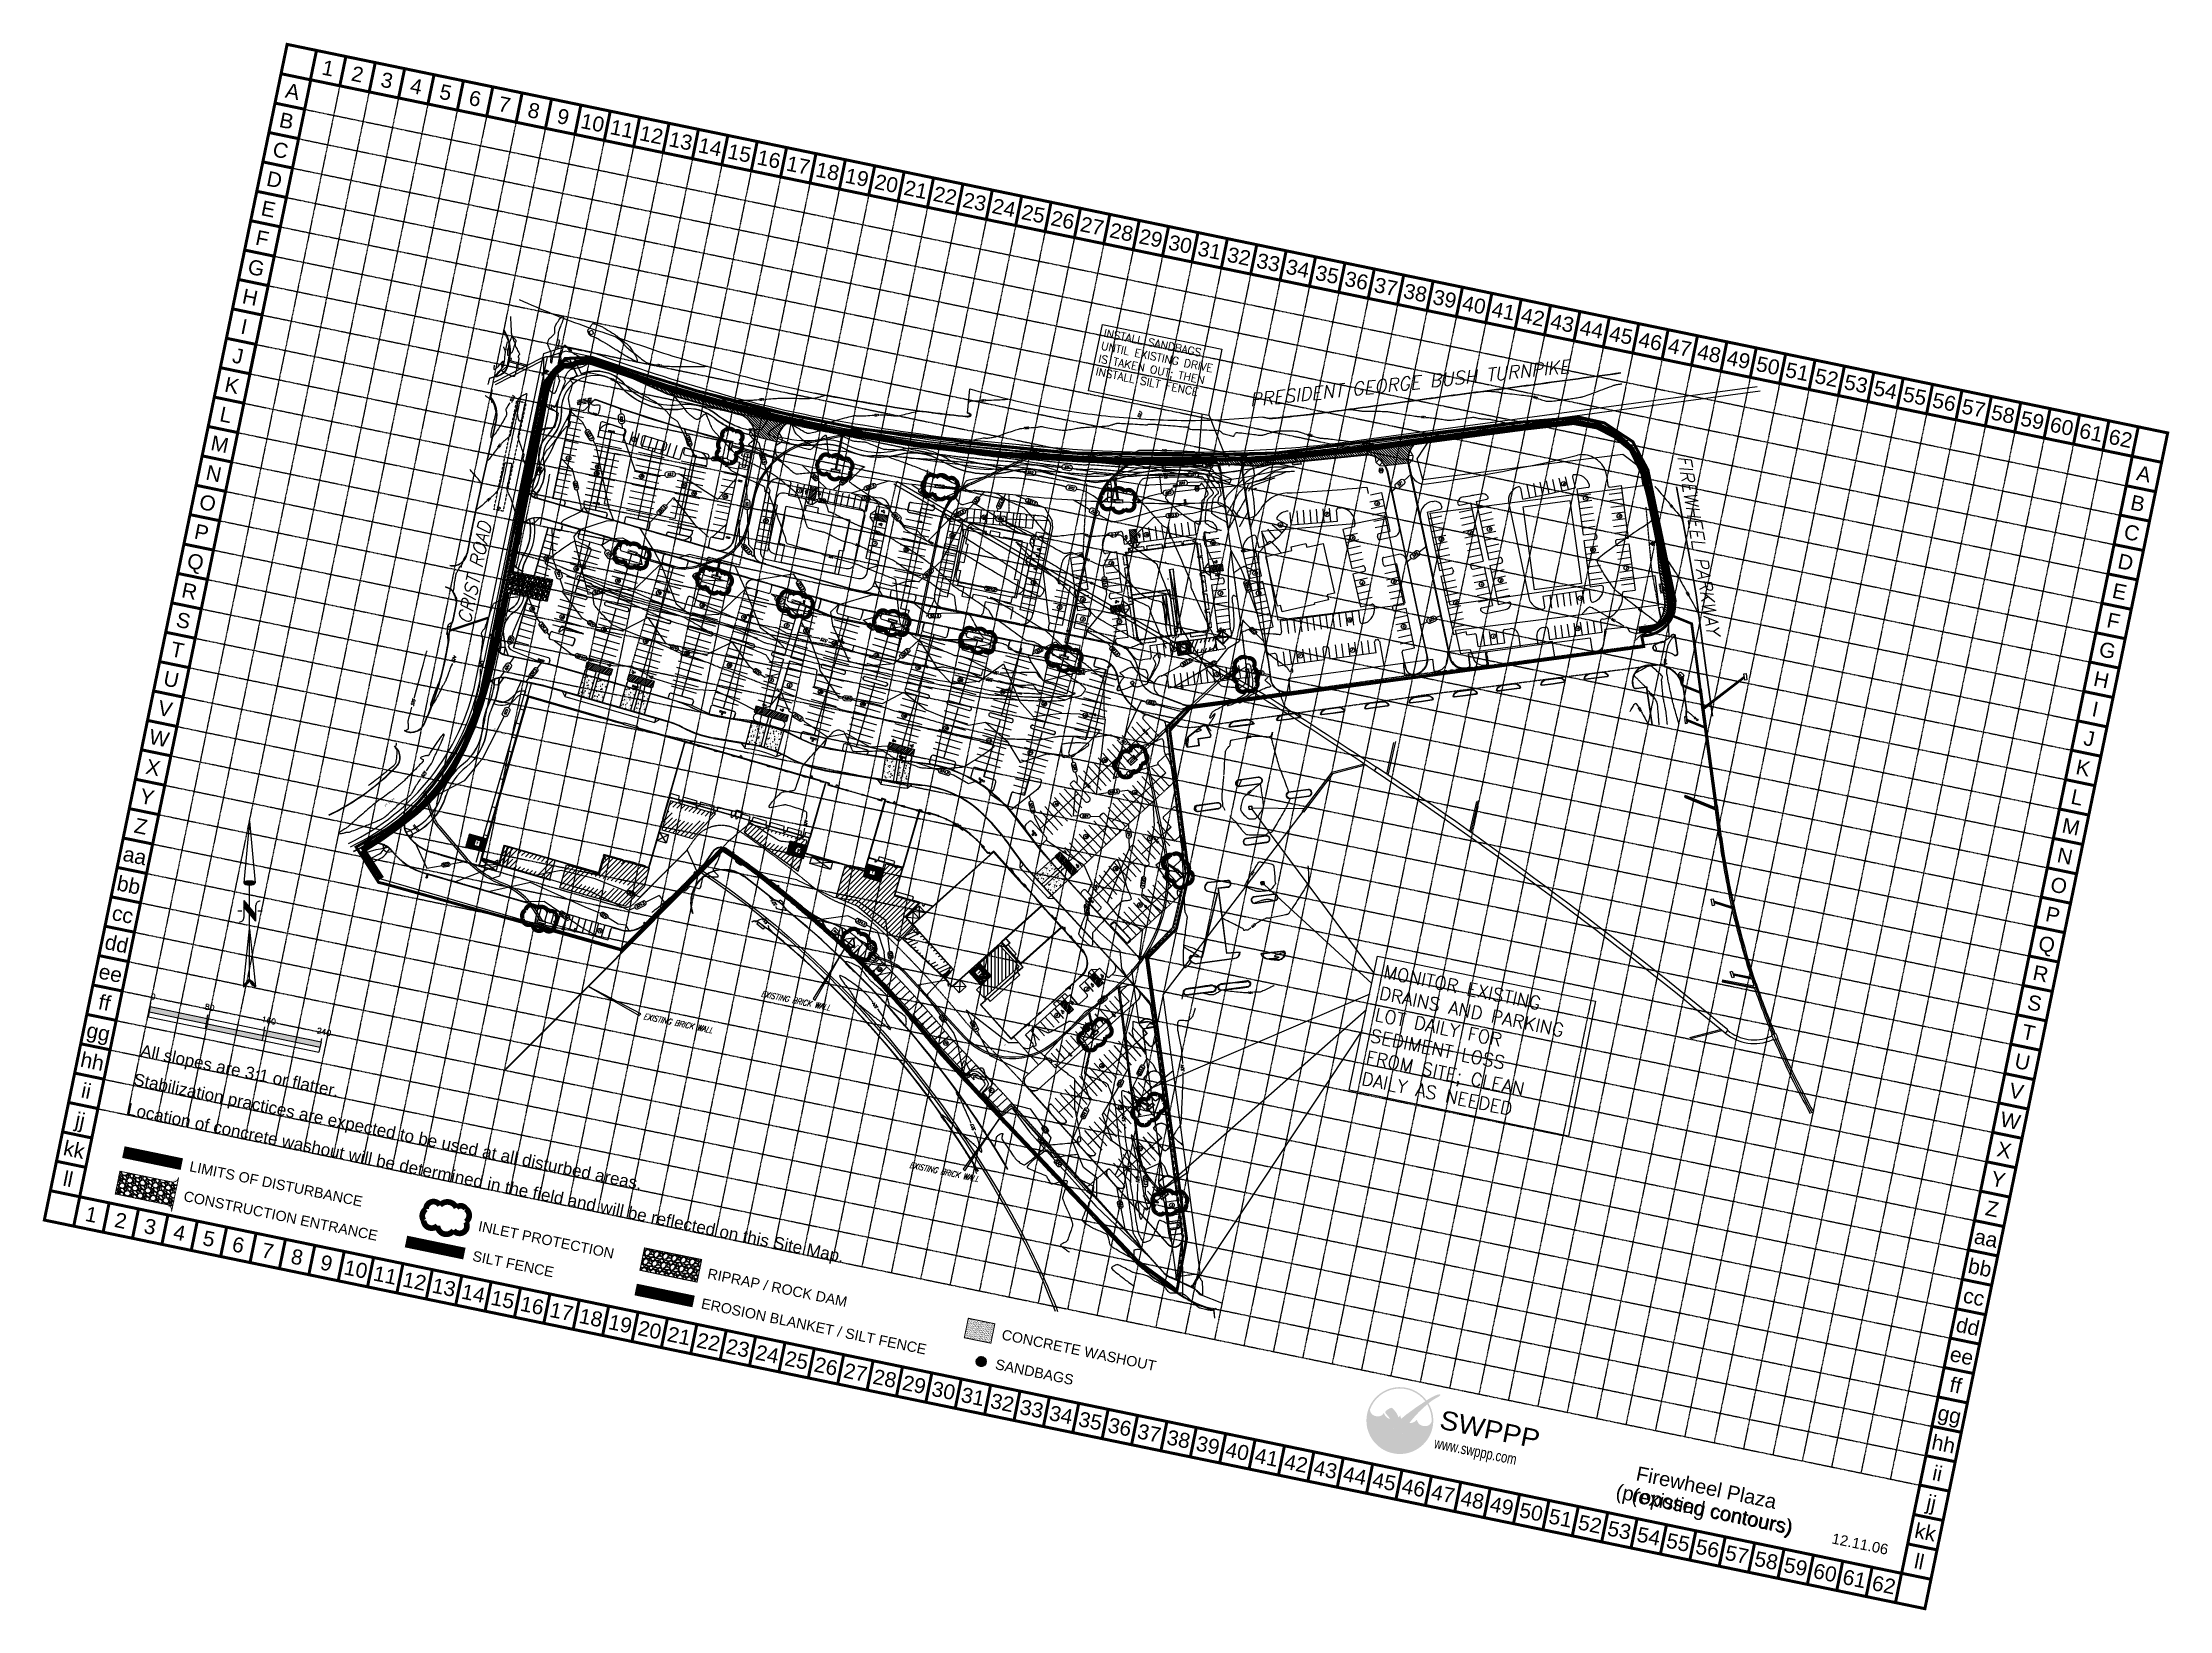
# Model space of a CAD drawing. Header units: inches. Extents: x 3071 to 5995, y 4947 to 7102.
import ezdxf
from ezdxf.enums import TextEntityAlignment as Align

# ---------------------------------------------------------------- set-up
doc = ezdxf.new("R2010")
doc.units = ezdxf.units.IN
doc.header["$MEASUREMENT"] = 0
for name, pattern in [('ACAD_ISO02W100', [15, 12, -3]), ('CENTER', [2, 1.25, -0.25, 0.25, -0.25]), ('CENTERX2', [4, 2.5, -0.5, 0.5, -0.5]), ('DASHED', [0.75, 0.5, -0.25]), ('DASHED2', [0.375, 0.25, -0.125]), ('DIVIDE2', [0.625, 0.25, -0.125, 0, -0.125, 0, -0.125]), ('HIDDEN', [0.375, 0.25, -0.125]), ('HIDDEN2', [0.1875, 0.125, -0.0625]), ('PHANTOM2', [1.25, 0.625, -0.125, 0.125, -0.125, 0.125, -0.125])]:
    doc.linetypes.add(name, pattern=pattern)
doc.layers.add('43', color=7, linetype='Continuous', lineweight=0)
doc.layers.add('screen', color=2, linetype='Continuous', lineweight=0)
for name, color, linetype in [('A-ANNO-INFO', 7, 'Continuous'), ('A-AREA', 77, 'Continuous'), ('A-COL', 77, 'CENTERX2'), ('A-COL-GRID', 6, 'CENTER'), ('A-DOOR', 77, 'Continuous'), ('A-FLOR-LEVL', 77, 'Continuous'), ('A-FLOR-OVHD', 8, 'DASHED2'), ('A-GLAZ', 77, 'Continuous'), ('A-GLAZ-SILL', 77, 'Continuous'), ('A-WALL', 77, 'Continuous'), ('A-WALL-FUTR', 5, 'DASHED2'), ('A-WALL-INTR', 77, 'Continuous'), ('A-WALL-MASN', 5, 'Continuous'), ('ARROWSHADE', 9, 'Continuous'), ('BASE', 7, 'Continuous'), ('BLDG-BOC', 4, 'Continuous'), ('BOC', 4, 'Continuous'), ('CONST-ENTR', 8, 'Continuous'), ('CONST-ENTR-HAT', 11, 'Continuous'), ('COUNT', 11, 'Continuous'), ('DUMPSTER', 7, 'Continuous'), ('EC', 3, 'Continuous'), ('ENTRANCE', 7, 'Continuous'), ('EX-BOC', 41, 'Continuous'), ('EX-BRICK-WALL', 232, 'Continuous'), ('EX-GUT', 41, 'Continuous'), ('EX-SEWER-TXT', 6, 'Continuous'), ('EX-STM', 150, 'Continuous'), ('EX-STORM', 150, 'Continuous'), ('EX-UTIL-STM', 150, 'Continuous'), ('FIRELANE', 5, 'HIDDEN'), ('FUT-PBC', 78, 'Continuous'), ('FUT-SITES', 78, 'Continuous'), ('FUTURE-DEVEL.', 78, 'Continuous'), ('FWPWY-RT-DECEL', 4, 'Continuous'), ('GPL-PB', 7, 'Continuous'), ('GPL-SW-PAD', 7, 'Continuous'), ('GRID', 254, 'HIDDEN'), ('hatch-ol', 7, 'Continuous'), ('HC-HATCH', 11, 'Continuous'), ('HC-MAN', 11, 'Continuous'), ('HC-PAV-HAV', 8, 'Continuous'), ('I-P', 3, 'Continuous'), ('INLET PROTECTION', 5, 'Continuous'), ('LEGEND', 7, 'Continuous'), ('LIGHTS', 7, 'Continuous'), ('LIMITS OF DISTURBANCE', 1, 'HIDDEN'), ('LOADING-HAT', 253, 'Continuous'), ('LOADING-OUTLINE', 253, 'Continuous'), ('LOGO', 7, 'Continuous'), ('LOTLINE', 3, 'PHANTOM2'), ('LS-WALKS', 7, 'Continuous'), ('NARROW', 7, 'Continuous'), ('PC', 43, 'Continuous'), ('PROP-FH', 7, 'Continuous'), ('PROP-PAD', 77, 'Continuous'), ('PSTM', 3, 'Continuous'), ('PSTM-INLET', 3, 'Continuous'), ('SANDBAGS', 3, 'Continuous'), ('SAW-CUT', 7, 'HIDDEN2'), ('sidewalk', 7, 'Continuous'), ('SIGNAGE', 7, 'Continuous'), ('SILT FENCE', 200, 'Continuous'), ('STRIPING', 11, 'Continuous'), ('TRANS-PAD', 8, 'Continuous'), ('TXDOT-HAT', 253, 'Continuous')]:
    doc.layers.add(name, color=color, linetype=linetype)
doc.styles.add('L100', font='SIMPLEX.shx', dxfattribs={"oblique": 15, "height": 6})
doc.styles.add('L120', font='SIMPLEX.shx', dxfattribs={"oblique": 15, "height": 7.2})
doc.styles.add("L200'", font='ARIAL.TTF', dxfattribs={"height": 0.001969})
doc.styles.add('L50', font='simplex', dxfattribs={"height": 2.5})
doc.styles.add('L60', font='SIMPLEX.shx', dxfattribs={"height": 2.4})
doc.styles.add('L80', font='simplex.shx', dxfattribs={"oblique": 15, "height": 4})
doc.styles.add('L80C', font='simplex.shx', dxfattribs={"width": 0.75, "oblique": 22, "height": 4})
doc.styles.add('LOGO1', font='Rockeb.TTF', dxfattribs={"height": 25})
doc.styles.add('SIMPLEX', font='simplex.shx')
doc.styles.get("Standard").update_dxf_attribs({"font": 'ARIAL.TTF'})

# ---------------------------------------------------------------- blocks, each defined once
blk = doc.blocks.new('36R')
at = {"const_width": 1.75}
blk.add_lwpolyline([(-1, 0), (-1, 36)], dxfattribs=at)
blk.add_arc((0, 0), 36, 90, 180)
blk = doc.blocks.new('A$C4635072D')
at = {"layer": 'SANDBAGS'}
h = blk.add_hatch(dxfattribs=at)
h.set_pattern_fill('ANSI31', color=256, style=0)
h.set_pattern_definition([(45, (-4671.40403, -6579.94988), (-0.0883883476, 0.0883883476), [])])
edge = h.paths.add_edge_path()
edge.add_arc((2.69, 1.77), 2.28, 0, 360)
blk.add_circle((2.69, 1.77), 2.28, dxfattribs=at)
blk = doc.blocks.new('new logo')
at = {"layer": 'LOGO'}
h = blk.add_hatch(color=170, dxfattribs=at)
h.paths.add_polyline_path([(67.4, 44.1), (66.8, 44.7), (66.3, 45.2), (66, 45.8), (65.5, 46.4), (65.1, 47.2), (64.7, 47.9), (64.4, 48.5), (64.2, 49), (63.9, 49.6), (63.7, 50.1), (63.3, 51), (62.9, 52), (62.6, 52.8), (62.4, 53.3), (62.2, 53.7), (62.1, 54.2), (61.9, 54.7), (61.7, 55.2), (61.5, 55.7), (61.3, 56.3), (61, 56.8), (60.8, 57.4), (60.5, 57.9), (60.2, 58.5), (60, 59.1), (59.7, 59.6), (59.3, 60.2), (59, 60.8), (58.7, 61.3), (58.3, 61.9), (58, 62.4), (57.6, 62.9), (57.3, 63.4), (56.9, 63.9), (56.6, 64.3), (56.3, 64.7), (55.9, 65.1), (55.6, 65.5), (55.2, 65.9), (54.9, 66.2), (54, 66.2), (52.9, 66.3), (52, 66.5), (51.5, 66.6), (50.9, 66.8), (50.3, 67), (49.4, 67.4), (48.3, 67.9), (47.3, 68.6), (46.5, 69.3), (45.7, 70), (45, 70.8), (44.4, 71.5), (44, 72.2), (43.6, 72.7), (43.4, 72.9), (43.2, 73.2), (43.1, 73.4), (43, 73.5), (42.8, 73.7), (42.7, 73.7), (42.7, 73.8), (42.6, 73.8), (42.5, 73.7), (42.5, 73.6), (42.4, 73.5), (42.4, 73.4), (42.3, 73.2), (42.2, 72.8), (42, 72.1), (41.7, 71.5), (41.4, 70.9), (41, 70.3), (40.5, 69.8), (40, 69.2), (39.4, 68.7), (38.8, 68.2), (38.1, 67.7), (37.3, 67.3), (36.5, 66.9), (35.7, 66.6), (34.9, 66.3), (34, 66.1), (33, 66), (31.9, 65.9), (30.8, 65.9), (29.6, 65.9), (28.6, 66), (27.6, 66.1), (26.7, 66.4), (25.8, 66.7), (25, 67.1), (24.1, 67.6), (23.2, 68.2), (22.4, 68.9), (21.8, 69.5), (21.4, 69.9), (21, 70.4), (20.6, 70.9), (20.2, 71.5), (19.9, 72.1), (19.5, 72.9), (19.2, 73.8), (18.9, 74.8, -0.595729), (106.3, 106.8), (107, 107.5), (107.5, 108), (108.1, 108.6, 37.93689), (112.3, 104.5), (112.1, 104.2), (111.6, 103.7), (111.1, 103.1), (110.6, 102.5, -0.146449), (123.6, 75), (123.3, 74.5), (123.1, 74), (122.9, 73.5), (122.8, 73.1), (122.5, 72.4), (122.2, 71.7), (121.9, 71.1), (121.5, 70.5), (121.1, 70), (120.7, 69.5), (120.2, 69), (119.6, 68.6), (119, 68.1), (118.4, 67.7), (117.8, 67.4), (117.1, 67), (116.5, 66.7), (115.8, 66.5), (115, 66.3), (114.3, 66.1), (113.5, 66), (112.7, 65.9), (111.9, 65.8), (111.1, 65.8), (110.3, 65.8), (109.4, 65.9), (108.6, 66), (107.7, 66.2), (106.8, 66.4), (105.9, 66.7), (105.1, 67.1), (104.3, 67.5), (103.5, 68), (102.8, 68.6), (102.1, 69.3), (101.4, 70), (100.8, 70.7), (100.2, 71.4), (99.8, 72), (99.5, 72.5), (99.4, 72.8), (99.3, 73), (99.1, 73.2), (99, 73.4), (98.9, 73.5), (98.8, 73.6), (98.7, 73.6), (98.6, 73.6), (98.5, 73.5), (98.4, 73.4), (98.4, 73.3), (98.3, 73.2), (98.2, 73), (98.1, 72.8), (97.8, 72.4), (97.4, 71.8), (96.9, 71.1), (96.4, 70.5), (95.9, 70.1), (95.4, 69.6), (94.8, 69.1), (94.2, 68.6), (93.5, 68.2), (92.8, 67.7), (91.9, 67.3), (91, 66.9), (90.1, 66.6), (89.4, 66.4), (88.6, 66.2), (87.8, 66.1), (87.6, 65.6), (87.4, 65.1), (87.1, 64.4), (86.9, 63.8), (86.6, 63), (86.3, 62.2), (85.9, 61.3), (85.6, 60.4), (85.3, 59.5), (84.9, 58.6), (84.6, 57.7), (84.2, 56.7), (83.9, 55.8), (83.5, 54.9), (83.2, 54), (82.9, 53.2), (82.6, 52.4), (82.3, 51.6), (82.1, 51), (81.9, 50.3), (81.6, 49.8), (81.3, 48.9), (80.9, 48.1), (80.5, 47.3), (80.1, 46.6), (79.6, 45.9), (79.1, 45.4), (78.6, 44.8), (78.1, 44.3), (77.6, 43.9), (77, 43.5), (76.5, 43.1), (75.9, 42.8), (75.3, 42.6), (74.6, 42.3), (73.7, 42.1), (73, 41.9), (72.2, 41.9), (71.6, 42), (70.9, 42.2), (70.1, 42.5), (69.4, 42.8), (68.7, 43.1), (68, 43.5)])
h.paths.add_polyline_path([(71.8, 72), (70.7, 73.9), (70.1, 75.2), (69.7, 74.3), (68.7, 72.6), (67.9, 71.7), (67.9, 71.5), (68.1, 71.2), (68.3, 71), (68.4, 70.8), (68.5, 70.6), (68.7, 70.4), (68.8, 70.2), (68.9, 70.1), (69, 70), (69.1, 69.8), (69.3, 69.7), (69.4, 69.7), (69.5, 69.6), (69.6, 69.5), (69.7, 69.5), (69.8, 69.4), (69.9, 69.4), (70.1, 69.3), (70.2, 69.3), (70.3, 69.2), (70.4, 69.2), (70.5, 69.2), (70.6, 69.2), (70.8, 69.2), (70.9, 69.2), (71, 69.2), (71.1, 69.2), (71.2, 69.2), (71.3, 69.2), (71.4, 69.2), (71.5, 69.2), (71.6, 69.2), (71.7, 69.3), (71.8, 69.3), (71.9, 69.3), (72, 69.4), (72.1, 69.5), (72.2, 69.5), (72.3, 69.6), (72.5, 69.6), (72.6, 69.7), (72.7, 69.8), (72.8, 69.9), (72.9, 70), (73, 70.1), (73.1, 70.2), (73.2, 70.3), (73.3, 70.4), (72.5, 71.1)], flags=17)
blk.add_hatch(color=240, dxfattribs=at).paths.add_polyline_path([(117.7, 117.3), (118.9, 118.2), (119.8, 118.9), (120.6, 119.5), (121.3, 119.9), (121.9, 120.3), (122.4, 120.6), (122.8, 120.9), (123.1, 121.1), (123.4, 121.3), (123.7, 121.4), (124, 121.6), (124.2, 121.7), (124.4, 121.8), (124.6, 121.9), (124.8, 121.9), (125, 122), (125.2, 122.1), (125.4, 122.2), (125.6, 122.2), (125.8, 122.3), (125.9, 122.4), (126.1, 122.4), (126.3, 122.5), (126.4, 122.5), (126.6, 122.6), (126.7, 122.6), (126.8, 122.7), (126.9, 122.7), (127.1, 122.7), (127.2, 122.8), (127.3, 122.8), (127.4, 122.8), (127.5, 122.8), (127.6, 122.8), (127.7, 122.8), (127.8, 122.8), (127.9, 122.8), (128, 122.8), (128.1, 122.8), (128.1, 122.8), (128.2, 122.8), (128.3, 122.8), (128.4, 122.8), (128.4, 122.7), (128.5, 122.7), (128.5, 122.7), (128.6, 122.7), (128.6, 122.6), (128.7, 122.6), (128.7, 122.6), (128.7, 122.5), (128.7, 122.5), (128.8, 122.4), (128.8, 122.4), (128.8, 122.3), (128.8, 122.3), (128.8, 122.2), (128.8, 122.1), (128.8, 122.1), (128.8, 122), (128.8, 121.9), (128.8, 121.8), (128.8, 121.8), (128.8, 121.7), (128.8, 121.6), (128.7, 121.5), (128.7, 121.4), (128.7, 121.3), (128.6, 121.3), (128.6, 121.2), (128.5, 121.1), (128.4, 121), (128.4, 120.8), (128.3, 120.7), (128.2, 120.6), (128.1, 120.4), (128, 120.3), (127.8, 120.1), (127.7, 120), (127.6, 119.8), (127.4, 119.6), (127.3, 119.4), (127.1, 119.2), (126.8, 119), (126.6, 118.8), (126.3, 118.5), (125.9, 118.2), (125.5, 117.9), (125.1, 117.5), (124.6, 117), (124, 116.6), (123.5, 116.1), (122.9, 115.6), (122.3, 115.1), (121.7, 114.5), (121.1, 114), (120.6, 113.5), (120, 113), (119.5, 112.5), (119, 112), (118.5, 111.5), (118, 111), (117.5, 110.5), (117, 109.9), (116.5, 109.4), (116, 108.8), (115.5, 108.3), (115, 107.7), (114.5, 107.1), (114, 106.6), (113.5, 106), (113, 105.4), (112.5, 104.8), (112.1, 104.2), (111.6, 103.7), (111.1, 103.1), (110.6, 102.4), (110.1, 101.8), (109.6, 101.1), (109, 100.4), (108.5, 99.7), (107.9, 98.9), (107.3, 98.1), (106.7, 97.3), (106, 96.4), (105.4, 95.6), (104.8, 94.7), (104.2, 93.9), (103.6, 93.1), (103.1, 92.3), (102.5, 91.5), (102, 90.6), (101.4, 89.8), (100.9, 89), (100.3, 88.2), (99.8, 87.3), (99.2, 86.5), (98.6, 85.6), (98.1, 84.7), (97.5, 83.8), (96.9, 82.9), (96.4, 82), (95.9, 81.1), (95.4, 80.3), (94.9, 79.5), (94.5, 78.7), (94, 78), (93.6, 77.2), (93.2, 76.5), (92.8, 75.8), (92.4, 75), (92, 74.3), (91.6, 73.5), (91.2, 72.8), (90.8, 72), (90.4, 71.3), (90, 70.6), (89.6, 69.9), (89.3, 69.3), (89, 68.7), (88.8, 68.2), (88.5, 67.7), (88.3, 67.3), (88.1, 66.9), (88, 66.5), (87.8, 66.1), (87.6, 65.6), (87.4, 65.1), (87.1, 64.4), (86.9, 63.8), (86.6, 63), (86.3, 62.2), (85.9, 61.3), (85.6, 60.4), (85.3, 59.5), (84.9, 58.6), (84.6, 57.7), (84.2, 56.7), (83.9, 55.8), (83.5, 54.9), (83.2, 54), (82.9, 53.2), (82.6, 52.4), (82.3, 51.6), (82.1, 51), (81.9, 50.3), (81.6, 49.8), (81.4, 49.2), (81.2, 48.7), (81, 48.3), (80.8, 47.9), (80.6, 47.5), (80.4, 47.1), (80.2, 46.7), (80, 46.4), (79.7, 46.1), (79.5, 45.8), (79.2, 45.5), (79, 45.2), (78.7, 44.9), (78.5, 44.7), (78.2, 44.4), (78, 44.2), (77.7, 44), (77.4, 43.8), (77.2, 43.6), (76.9, 43.4), (76.6, 43.2), (76.3, 43), (76, 42.9), (75.7, 42.7), (75.5, 42.6), (75.2, 42.5), (74.9, 42.4), (74.6, 42.3), (74.3, 42.2), (74, 42.1), (73.8, 42.1), (73.5, 42), (73.2, 42), (73, 41.9), (72.7, 41.9), (72.5, 41.9), (72.2, 41.9), (72, 42), (71.8, 42), (71.5, 42.1), (71.3, 42.1), (71.1, 42.2), (70.8, 42.2), (70.6, 42.3), (70.4, 42.4), (70.1, 42.5), (69.9, 42.6), (69.6, 42.7), (69.4, 42.8), (69.2, 42.9), (68.9, 43), (68.7, 43.1), (68.5, 43.2), (68.2, 43.4), (68, 43.6), (67.8, 43.7), (67.6, 43.9), (67.4, 44.1), (67.2, 44.3), (67, 44.5), (66.8, 44.7), (66.6, 44.9), (66.5, 45.1), (66.3, 45.4), (66.1, 45.6), (65.9, 45.9), (65.7, 46.2), (65.4, 46.6), (65.2, 47), (65, 47.4), (64.7, 47.9), (64.4, 48.5), (64.2, 49), (63.9, 49.6), (63.7, 50.1), (63.4, 50.7), (63.2, 51.3), (63, 51.8), (62.8, 52.3), (62.6, 52.8), (62.4, 53.3), (62.2, 53.7), (62.1, 54.2), (61.9, 54.7), (61.7, 55.2), (61.5, 55.7), (61.3, 56.3), (61, 56.8), (60.8, 57.4), (60.5, 57.9), (60.2, 58.5), (60, 59.1), (59.7, 59.6), (59.3, 60.2), (59, 60.8), (58.7, 61.3), (58.3, 61.9), (58, 62.4), (57.6, 62.9), (57.3, 63.4), (56.9, 63.9), (56.6, 64.3), (56.3, 64.7), (55.9, 65.1), (55.6, 65.5), (55.2, 65.9), (54.9, 66.3), (54.5, 66.6), (54.1, 67), (53.7, 67.4), (53.3, 67.8), (52.8, 68.1), (52.4, 68.5), (51.9, 68.9), (51.4, 69.3), (50.9, 69.7), (50.5, 70), (50, 70.4), (49.5, 70.8), (49.1, 71.1), (48.7, 71.5), (48.2, 71.8), (47.8, 72.1), (47.5, 72.4), (47.1, 72.7), (46.8, 72.9), (46.6, 73.1), (46.3, 73.3), (46.1, 73.5), (45.9, 73.6), (45.7, 73.8), (45.6, 73.9), (45.5, 74), (45.3, 74.2), (45.2, 74.3), (45.1, 74.4), (45, 74.6), (45, 74.7), (44.9, 74.8), (44.8, 75), (44.8, 75.1), (44.8, 75.2), (44.7, 75.4), (44.7, 75.5), (44.7, 75.7), (44.7, 75.8), (44.7, 76), (44.7, 76.1), (44.7, 76.3), (44.8, 76.4), (44.8, 76.6), (44.9, 76.7), (44.9, 76.9), (45, 77.1), (45.1, 77.2), (45.2, 77.4), (45.3, 77.6), (45.4, 77.8), (45.6, 78), (45.7, 78.2), (45.9, 78.5), (46.1, 78.7), (46.3, 79), (46.6, 79.3), (46.8, 79.5), (47.1, 79.8), (47.3, 80.1), (47.6, 80.4), (47.9, 80.7), (48.2, 81), (48.5, 81.3), (48.8, 81.6), (49.2, 81.9), (49.5, 82.2), (49.8, 82.5), (50.1, 82.7), (50.4, 83), (50.7, 83.2), (51, 83.4), (51.2, 83.6), (51.5, 83.8), (51.7, 83.9), (51.9, 84.1), (52.1, 84.2), (52.2, 84.3), (52.4, 84.4), (52.5, 84.5), (52.7, 84.5), (52.8, 84.6), (53, 84.6), (53.1, 84.6), (53.2, 84.7), (53.3, 84.7), (53.5, 84.7), (53.6, 84.7), (53.7, 84.7), (53.8, 84.7), (54, 84.7), (54.1, 84.6), (54.2, 84.6), (54.3, 84.5), (54.5, 84.5), (54.6, 84.4), (54.7, 84.4), (54.9, 84.3), (55, 84.2), (55.2, 84.1), (55.3, 84.1), (55.5, 84), (55.7, 83.9), (55.9, 83.7), (56.1, 83.6), (56.4, 83.4), (56.7, 83.2), (57, 83), (57.3, 82.8), (57.7, 82.5), (58, 82.3), (58.4, 82), (58.8, 81.7), (59.2, 81.4), (59.6, 81.1), (60, 80.8), (60.4, 80.5), (60.8, 80.2), (61.2, 79.9), (61.5, 79.6), (61.9, 79.3), (62.3, 78.9), (62.6, 78.6), (63, 78.3), (63.3, 77.9), (63.7, 77.5), (64, 77.2), (64.3, 76.8), (64.6, 76.4), (64.9, 76), (65.2, 75.6), (65.5, 75.2), (65.8, 74.8), (66.1, 74.4), (66.4, 74), (66.7, 73.6), (66.9, 73.2), (67.2, 72.8), (67.4, 72.5), (67.6, 72.1), (67.8, 71.8), (67.9, 71.5), (68.1, 71.2), (68.3, 71), (68.4, 70.8), (68.5, 70.6), (68.7, 70.4), (68.8, 70.2), (68.9, 70.1), (69, 70), (69.1, 69.8), (69.3, 69.7), (69.4, 69.7), (69.5, 69.6), (69.6, 69.5), (69.7, 69.5), (69.8, 69.4), (69.9, 69.4), (70.1, 69.3), (70.2, 69.3), (70.3, 69.2), (70.4, 69.2), (70.5, 69.2), (70.6, 69.2), (70.8, 69.2), (70.9, 69.2), (71, 69.2), (71.1, 69.2), (71.2, 69.2), (71.3, 69.2), (71.4, 69.2), (71.5, 69.2), (71.6, 69.2), (71.7, 69.3), (71.8, 69.3), (71.9, 69.3), (72, 69.4), (72.1, 69.5), (72.2, 69.5), (72.3, 69.6), (72.5, 69.6), (72.6, 69.7), (72.7, 69.8), (72.8, 69.9), (72.9, 70), (73, 70.1), (73.1, 70.2), (73.2, 70.3), (73.3, 70.5), (73.5, 70.6), (73.6, 70.8), (73.7, 70.9), (73.9, 71.1), (74, 71.3), (74.2, 71.5), (74.3, 71.8), (74.5, 72), (74.7, 72.3), (74.9, 72.6), (75.1, 72.8), (75.3, 73.1), (75.6, 73.5), (75.8, 73.8), (76.1, 74.1), (76.4, 74.5), (76.7, 74.9), (77, 75.3), (77.3, 75.7), (77.7, 76.1), (78, 76.5), (78.4, 77), (78.8, 77.4), (79.2, 77.9), (79.6, 78.4), (80, 78.9), (80.5, 79.5), (81, 80), (81.5, 80.6), (82, 81.1), (82.5, 81.7), (83, 82.3), (83.6, 82.9), (84.1, 83.5), (84.7, 84.1), (85.2, 84.7), (85.7, 85.3), (86.2, 85.8), (86.7, 86.4), (87.2, 86.9), (87.7, 87.4), (88.1, 87.9), (88.6, 88.5), (89.1, 89), (89.5, 89.5), (90, 90.1), (90.5, 90.6), (91, 91.2), (91.5, 91.7), (92.1, 92.3), (92.6, 92.9), (93.2, 93.5), (93.8, 94.1), (94.4, 94.8), (95, 95.4), (95.6, 96), (96.3, 96.7), (96.9, 97.3), (97.6, 98), (98.2, 98.6), (98.8, 99.2), (99.4, 99.8), (100, 100.3), (100.5, 100.9), (101.1, 101.4), (101.6, 102), (102.1, 102.5), (102.7, 103.1), (103.2, 103.6), (103.7, 104.1), (104.2, 104.7), (104.8, 105.2), (105.3, 105.8), (105.9, 106.3), (106.4, 106.9), (107, 107.5), (107.5, 108), (108.1, 108.6), (108.7, 109.2), (109.3, 109.8), (109.9, 110.3), (110.4, 110.9), (111, 111.5), (111.6, 112), (112.2, 112.6), (112.8, 113.1), (113.4, 113.6), (114, 114.2), (114.6, 114.7), (115.3, 115.3), (116, 115.9), (116.8, 116.6)])
at = {"layer": 'LOGO', "style": 'LOGO1'}
for s, height, width, p in [('SWPPP', 31.32, 1.115, (137, 67)), ('www.swppp.com', 18.112, 0.77, (135, 33.4))]:
    blk.add_text(s, height=height, dxfattribs=dict(at, width=width)).set_placement(p)
blk = doc.blocks.new('North Arrow')
at = {"layer": 'NARROW'}
for p, q in [((0, 0), (22.36, 2)), ((0, 0), (22.33, -2.02)), ((28.77, -2.09), (34.02, 2.32)), ((36.18, 2.33), (30.46, 2.33)), ((36.16, 2.32), (31.04, -2.09)), ((32.43, 3.06), (32.43, 4.63)), ((39.1, 0.01), (59.96, 2.11)), ((31.2, -0.05), (21.66, -0.05)), ((21.66, -0.05), (21.66, -0.05)), ((28.77, -2.09), (34.95, -2.09)), ((32.43, -4.26), (32.43, -2.8)), ((57.45, -0.05), (33.41, -0.05)), ((59.83, -2.14), (39.04, -0.01)), ((57.69, -0.03), (57.77, -0.01)), ((57.77, -0.05), (57.69, -0.03))]:
    blk.add_line(p, q, dxfattribs=at)
blk.add_lwpolyline([(22.36, -2.03), (22.59, -1.93, 0.091577), (22.87, -1.44, 0.048306), (23.03, -0.75), (23.07, -0.01), (23.01, 0.82, 0.048306), (22.87, 1.42, 0.091577), (22.59, 1.91), (22.36, 2.01), (22.14, 1.91, 0.091577), (21.86, 1.42, 0.048306), (21.72, 0.82), (21.66, -0.01), (21.72, -0.83, 0.048306), (21.86, -1.44, 0.091577), (22.14, -1.93)], format="xyb", close=True, dxfattribs=at)
for points in [[(57.46, -0.03), (57.44, 0.08, -0.066818), (57.67, 0.47, -0.03073), (58.01, 0.84), (58.52, 1.29), (59.07, 1.7, -0.03073), (59.5, 1.95, -0.066818), (59.93, 2.1), (60.04, 2.06)], [(60.04, 2.06), (60.05, 1.95, -0.066818), (59.82, 1.56, -0.03073), (59.43, 1.14), (58.97, 0.74), (58.42, 0.33, -0.03073), (57.99, 0.08, -0.036692), (57.76, -0.02)], [(57.46, -0.04), (57.44, -0.15, 0.066818), (57.67, -0.54, 0.03073), (58.01, -0.9), (58.52, -1.36), (59.07, -1.77, 0.03073), (59.5, -2.02, 0.066818), (59.93, -2.17), (60.04, -2.13)], [(60.04, -2.13), (60.05, -2.01, 0.066818), (59.82, -1.63, 0.03073), (59.43, -1.2), (58.97, -0.8), (58.42, -0.4, 0.03073), (57.99, -0.15, 0.036692), (57.76, -0.05)]]:
    blk.add_lwpolyline(points, format="xyb", dxfattribs=at)
for centre, start, end in [((30.46, 3.86), 178.8769, 270), ((34.95, -3.62), 358.8769, 90)]:
    blk.add_arc(centre, 1.53, start, end, dxfattribs=at)
for points in [[(23.03, -0.76), (21.67, -0.05), (23.07, -0.05), (21.72, 0.82)], [(23.07, -0.05), (21.72, 0.82), (23.02, 0.75), (21.85, 1.42)], [(23.02, 0.75), (21.85, 1.42), (22.87, 1.44), (22.14, 1.91)], [(22.87, 1.44), (22.14, 1.91), (22.59, 1.91), (22.36, 2)], [(31.05, -2.09), (36.15, 2.36), (28.75, -2.06), (34.01, 2.36)], [(57.44, 0.08), (57.7, -0.01), (57.5, 0.21), (57.77, -0.01)], [(57.45, -0.04), (57.69, -0.02), (57.44, 0.08), (57.7, -0.01)], [(57.5, 0.21), (57.77, -0.01), (57.6, 0.39), (57.94, 0.06)], [(57.6, 0.39), (57.94, 0.06), (57.68, 0.5), (58.07, 0.13)], [(57.68, 0.5), (58.07, 0.13), (57.84, 0.66), (58.29, 0.26)], [(57.84, 0.66), (58.29, 0.26), (58.03, 0.86), (58.52, 0.41)], [(58.03, 0.86), (58.52, 0.41), (58.26, 1.07), (58.73, 0.57)], [(58.26, 1.07), (58.73, 0.57), (58.52, 1.3), (59.05, 0.81)], [(58.52, 1.3), (59.05, 0.81), (58.7, 1.42), (59.26, 0.99)], [(59.26, 1), (58.69, 1.42), (59.45, 1.15), (59, 1.65)], [(59.45, 1.15), (59, 1.65), (59.62, 1.34), (59.28, 1.82)], [(59.62, 1.34), (59.28, 1.82), (59.81, 1.55), (59.49, 1.95)], [(59.81, 1.55), (59.49, 1.95), (59.93, 1.73), (59.69, 2.04)], [(59.93, 1.73), (59.69, 2.04), (60.05, 1.94), (59.93, 2.1)], [(60.05, 1.94), (59.93, 2.1), (60.04, 2.06)], [(22.87, -1.44), (21.72, -0.87), (23.03, -0.76), (21.67, -0.05)], [(22.58, -1.93), (21.86, -1.45), (22.87, -1.44), (21.72, -0.87)], [(22.36, -2.01), (22.14, -1.93), (22.58, -1.93), (21.86, -1.45)], [(57.44, -0.14), (57.69, -0.02), (57.45, -0.04), (57.69, -0.02)], [(57.46, -0.19), (57.7, -0.03), (57.44, -0.14), (57.69, -0.02)], [(57.53, -0.33), (57.76, -0.05), (57.46, -0.19), (57.7, -0.03)], [(57.63, -0.48), (57.9, -0.1), (57.53, -0.33), (57.76, -0.05)], [(57.78, -0.66), (58.09, -0.2), (57.63, -0.48), (57.9, -0.1)], [(57.97, -0.87), (58.34, -0.35), (57.78, -0.66), (58.09, -0.2)], [(58.24, -1.11), (58.61, -0.54), (57.97, -0.87), (58.34, -0.35)], [(58.61, -1.43), (58.93, -0.77), (58.24, -1.11), (58.61, -0.54)], [(58.91, -1.64), (59.2, -1), (58.61, -1.43), (58.93, -0.77)], [(59.12, -1.79), (59.57, -1.36), (58.92, -1.65), (59.2, -1.01)], [(59.35, -1.93), (59.81, -1.62), (59.12, -1.79), (59.57, -1.36)], [(59.54, -1.32), (59.41, -1.18), (59.21, -1.01)], [(59.58, -2.05), (59.93, -1.79), (59.35, -1.93), (59.81, -1.62)], [(59.78, -2.13), (60.05, -2.01), (59.58, -2.05), (59.93, -1.79)], [(59.92, -2.17), (60.04, -2.13), (59.78, -2.13), (60.05, -2.01)]]:
    blk.add_solid(points, dxfattribs=at)
blk = doc.blocks.new('A$C51127013')
h = blk.add_hatch(color=7)
h.paths.add_polyline_path([(81.9, -9.6), (83.3, -2.5), (5, 13.7), (3.5, 6.6)])
h.paths.add_polyline_path([(81.9, -9.6), (80.4, -16.6), (158.8, -32.8), (160.2, -25.7)])
h.paths.add_polyline_path([(161.7, -18.7), (160.2, -25.7), (238.6, -41.9), (240, -34.9)])
at = {"color": 7}
for p, q in [((5, 13.7), (2.1, -0.4)), ((3.5, 6.6), (238.6, -41.9)), ((5, 13.7), (6, 18.4)), ((5, 13.7), (83.3, -2.5)), ((83.3, -2.5), (84.3, 2.2)), ((2.1, -0.4), (80.4, -16.6)), ((83.3, -2.5), (80.4, -16.6)), ((80.4, -16.6), (237.1, -49)), ((83.3, -2.5), (240, -34.9)), ((161.7, -18.7), (158.8, -32.8)), ((161.7, -18.7), (162.7, -14)), ((240, -34.9), (237.1, -49)), ((240, -34.9), (241, -30.2))]:
    blk.add_line(p, q, dxfattribs=at)
at = {"color": 7, "style": 'L120'}
for s, p in [('0', (5, 24.4)), ('80', (79.5, 10.2)), ('160', (157.7, -7.1)), ('240', (233.6, -22.8))]:
    blk.add_text(s, height=7.68, rotation=348.3286, dxfattribs=at).set_placement(p)

msp = doc.modelspace()

# ---------------------------------------------------------------- hatches: boundary and pattern name
at = {"layer": 'ARROWSHADE'}
h = msp.add_hatch(color=7, dxfattribs=at)
edge = h.paths.add_edge_path()
edge.add_line((3762.9, 6651), (3762.9, 6652.4))
edge.add_line((3762.9, 6652.4), (3766.4, 6650.4))
edge.add_line((3766.4, 6650.4), (3762.9, 6648.3))
edge.add_line((3762.9, 6648.3), (3762.9, 6649.7))
edge.add_arc((3762.9, 6646.3), 3.36, 90.1243, 159.0882)
edge.add_line((3759.8, 6647.5), (3758.7, 6644.6))
edge.add_line((3758.7, 6644.6), (3757.5, 6645))
edge.add_line((3757.5, 6645), (3758.6, 6648))
edge.add_arc((3762.9, 6646.3), 4.67, 90.1243, 159.0882, ccw=False)
h = msp.add_hatch(color=7, dxfattribs=at)
edge = h.paths.add_edge_path()
edge.add_line((4042.3, 6594.1), (4043.7, 6594.3))
edge.add_line((4043.7, 6594.3), (4042.1, 6590.6))
edge.add_line((4042.1, 6590.6), (4039.7, 6593.8))
edge.add_line((4039.7, 6593.8), (4041, 6593.9))
edge.add_arc((4037.7, 6593.5), 3.36, 7.4118, 76.3757)
edge.add_line((4038.5, 6596.8), (4035.4, 6597.5))
edge.add_line((4035.4, 6597.5), (4035.7, 6598.8))
edge.add_line((4035.7, 6598.8), (4038.8, 6598))
edge.add_arc((4037.7, 6593.5), 4.67, 7.4118, 76.3757, ccw=False)
h = msp.add_hatch(color=7, dxfattribs=at)
edge = h.paths.add_edge_path()
edge.add_line((4893.8, 6542), (4894.9, 6542.7))
edge.add_line((4894.9, 6542.7), (4894.9, 6538.7))
edge.add_line((4894.9, 6538.7), (4891.5, 6540.7))
edge.add_line((4891.5, 6540.7), (4892.6, 6541.3))
edge.add_arc((4889.7, 6539.7), 3.36, 29.847, 98.8109)
edge.add_line((4889.2, 6543), (4886.1, 6542.5))
edge.add_line((4886.1, 6542.5), (4885.9, 6543.8))
edge.add_line((4885.9, 6543.8), (4889, 6544.3))
edge.add_arc((4889.7, 6539.7), 4.67, 29.847, 98.8109, ccw=False)
at = {"layer": 'BASE'}
h = msp.add_hatch(dxfattribs=at)
h.set_pattern_fill('AR-SAND', color=30, scale=1.087944, angle=-11.6714, style=0)
h.set_pattern_definition([(25.82864, (5222.878, 5055.9848), (0.3569558, 2.0667977), [0, -1.6536747, 0, -1.8495046, 0, -1.7679088]), (355.82864, (5222.878, 5055.9848), (2.50673, 2.617347), [0, -0.892114, 0, -1.490483, 0, -0.5711705]), (315.82864, (5221.5674, 5056.2556), (3.3192067, -0.6793578), [0, -0.543972, 0, -1.958299, 0, -2.556668]), (305.82864, (5221.5674, 5056.2556), (3.396043, 0.273505), [0, -0.271986, 0, -1.2837738, 0, -1.4687242])])
h.paths.add_polyline_path([(4374.3, 5314.6), (4379.8, 5341.2), (4343.3, 5348.8), (4337.8, 5322.1)])
at = {"layer": 'CONST-ENTR-HAT'}
h = msp.add_hatch(dxfattribs=at)
h.set_pattern_fill('GRAVEL', color=4, scale=7.2, angle=-11.9688, style=0)
h.set_pattern_definition([(216.044, (3391.1632, 6419.3285), (-69.78596675, -51.44626935), [0.96866, -95.89743]), (173.0009, (3390.37996, 6418.75853), (86.014845, -10.87413664), [1.66225, -164.56266]), (120.5416, (3388.7301, 6418.96108), (54.01026806, -92.409584), [1.17207, -116.03543]), (255.3049, (3385.60986, 6417.78253), (36.90603354, 139.3764144), [1.51371, -149.85762]), (280.8649, (3385.22587, 6416.31833), (-17.2999084, 91.98735696), [1.48432, -146.94749]), (345.3049, (3385.50565, 6414.86062), (-139.3764144, 36.90603354), [1.51371, -149.85762]), (25.7254, (3386.96985, 6414.47663), (-106.49652772, -51.0240094), [2.00181, -198.17891]), (60.2865, (3388.77325, 6415.34553), (82.15325044, 144.504542), [1.88991, -187.10151]), (109.4608, (3389.71, 6416.98695), (-36.9371998, 103.5102092), [1.51884, -150.36533]), (163.2676, (3389.204, 6418.419), (75.9851347, -23.46784), [1.73399, -84.96549]), (210.4286, (3387.54342, 6418.91824), (-100.9461827, -59.5606272), [2.242426, -222.0003]), (126.8453, (3392.568, 6416.2339), (-40.3455869, 52.7127507), [0.76537, -75.77168]), (159.5004, (3392.109, 6416.8464), (88.5789158, -33.49768655), [1.45611, -144.15488]), (213.0312, (3390.745, 6417.3563), (-1.49313, -7.04348), [1.01823, -9.1641]), (191.2298, (3390.4312, 6418.3061), (38.2036424, 6.6213172), [0.54834, -54.28523]), (279.8326, (3389.8934, 6418.1993), (-2.564088, 22.6235613), [0.77546, -37.99773]), (18.995, (3390.0258, 6417.4352), (24.1166786, 9.6075863), [1.25949, -40.72337]), (149.5963, (3391.2167, 6417.8451), (12.59383, -10.029725), [0.91074, -21.85767]), (4.4207, (3385.8082, 6419.0653), (74.91416005, 6.19908352), [1.27584, -126.30848]), (58.3774, (3387.08024, 6419.16363), (-44.59829823, -71.50574983), [1.07036, -105.96534]), (281.2298, (3391.5154, 6419.2538), (-6.6213172, 38.2036424), [1.09667, -53.7369]), (331.6417, (3391.72893, 6418.17816), (-65.9554065, 36.06167446), [1.27584, -126.30848]), (327.4752, (3384.88245, 6414.6983), (-32.2311444, 21.5525742), [1.23034, -60.28649]), (282.8063, (3385.9198, 6414.0368), (-18.79290237, 84.9439031), [1.03088, -102.05743]), (54.8326, (3390.0927, 6412.1954), (21.5526086, 32.2311216), [1.09667, -53.7369]), (5.3852, (3390.7243, 6413.09193), (-97.537721, -8.76318554), [1.20694, -119.48705]), (57.4752, (3386.6414, 6412.9271), (-21.5525742, -32.2311444), [0.61517, -60.90166]), (89.3411, (3389.67, 6412.285), (-1.070942, 29.667038), [0.36713, -36.34581]), (153.995, (3389.6743, 6412.6521), (19.637308, -11.5228516), [1.48432, -28.20204]), (174.0402, (3388.34024, 6413.30292), (71.92789424, -7.88781984), [1.37556, -136.18025]), (291.7213, (3389.8915, 6416.8013), (-4.057228, 15.580082), [1.0384, -24.92157]), (341.1884, (3390.27575, 6415.83662), (116.7528304, -39.47020566), [1.81292, -179.47845]), (48.9766, (3391.9918, 6415.252), (-38.6258124, -43.3318232), [0.74128, -73.38725]), (78.0312, (3392.4784, 6415.811), (-5.55035, 8.5366), [0.432, -6.768]), (108.2876, (3388.24417, 6413.5441), (17.7219629, -55.276864), [1.00025, -99.02534]), (36.044, (3387.9303, 6414.4938), (69.78596675, 51.44626935), [1.93732, -94.92877]), (348.0312, (3389.497, 6415.634), (8.5366, 5.55035), [1.872, -5.328]), (313.336, (3391.32805, 6415.24554), (-59.98280997, 64.2356817), [1.13842, -112.70357]), (242.0858, (3392.1093, 6414.4175), (-13.015993, -26.680779), [1.04833, -51.36846]), (195.6772, (3391.61855, 6413.49116), (-148.75733297, -42.06537323), [1.70687, -168.98021]), (163.4573, (3389.97517, 6413.02994), (-90.0720806, 26.45412084), [1.80575, -178.76933])])
h.paths.add_polyline_path([(3705.8, 6346.7), (3764.5, 6334.3), (3772, 6363.6), (3712, 6376)])
at = {"layer": 'LEGEND'}
h = msp.add_hatch(dxfattribs=at)
h.set_pattern_fill('GRAVEL', color=4, scale=12.707389, angle=-55.6056, style=0)
h.set_pattern_definition([(172.4071856, (-15779.2189, 1585.0622), (-151.79749479, 19.281851963), [1.709601, -169.250826]), (129.3640856, (-15780.91355, 1585.2881), (96.624390847, -118.650740703), [2.933729, -290.4391194]), (76.9047856, (-15782.77426, 1587.55626), (-43.561033703, -183.817882905), [2.06861, -204.79268]), (211.6680856, (-15788.1952, 1589.85114), (216.893027346, 133.07885795), [2.671576, -264.485968]), (237.2280856, (-15790.469, 1588.4486), (89.937647482, 138.567517575), [2.619692, -259.3498326]), (301.6680856, (-15791.887, 1586.24585), (-133.07885795, 216.893027346), [2.671576, -264.485968]), (342.0885856, (-15790.48445, 1583.97206), (-198.17432562, 64.53250453), [3.5330225, -349.768951]), (16.6496856, (-15787.12266, 1582.8855), (280.933939683, 84.52068218), [3.335537, -330.218278]), (65.8239856, (-15783.927, 1583.8412), (78.888703012, 177.202941705), [2.680624, -265.38203]), (119.6307856, (-15782.8291, 1586.2867), (68.474859757, -122.5213307), [3.060346, -149.9568805]), (166.7917856, (-15784.3422, 1588.94685), (-201.481856729, 46.8685235305), [3.957691, -391.811676]), (83.2084856, (-15781.1936, 1579.3985), (12.66680383, 116.46956699), [1.350808, -133.730575]), (115.8635856, (-15781.03387, 1580.7398), (72.345383202, -150.671130625), [2.569904, -254.4211194]), (169.394386, (-15782.155, 1583.052), (-10.4857445, -7.17823), [1.797092, -16.1738625]), (147.592986, (-15781.3991, 1584.6477), (56.8626333, -38.0722384), [0.967769, -95.808817]), (236.195786, (-15782.2162, 1585.1664), (24.2789995, 32.02042557), [1.368624, -67.06276]), (335.358186, (-15782.9776, 1584.029), (42.50617765, -17.10072966), [2.222891, -71.873282]), (105.959486, (-15780.957, 1583.1023), (3.87073414, -28.1497034), [1.60737, -38.576925]), (320.7838856, (-15786.37955, 1591.2481), (103.239440763, -83.32280462), [2.251749, -222.9237475]), (14.7405856, (-15784.635, 1589.8244), (-144.056053134, -37.01760558), [1.889093, -187.019822]), (237.592986, (-15778.86, 1584.538), (38.0722384, 56.8626333), [1.935526, -94.841061]), (288.0048856, (-15779.8973, 1582.9038), (-40.325146128, 126.392066557), [2.251749, -222.9237475]), (283.838386, (-15792.8807, 1586.7976), (-14.91971155, 66.7851524), [2.1714386, -106.40054]), (239.1694856, (-15792.3613, 1584.6892), (79.452106905, 131.38915436), [1.8194185, -180.122696]), (11.195786, (-15789.274, 1577.2548), (66.78516849, 14.9196405), [1.935526, -94.841061]), (321.7483856, (-15787.3753, 1577.63065), (-135.259882824, 107.601785867), [2.130152, -210.884501]), (13.838386, (-15792.7913, 1582.3929), (-66.7851524, -14.91971155), [1.085719, -107.486259]), (45.704286, (-15789.7047, 1577.884), (34.76476213, 39.1986329), [0.64795, -64.147266]), (110.358186, (-15789.2522, 1578.3478), (11.04896634, -38.6354433), [2.619692, -49.7742055]), (130.4033856, (-15790.1635, 1580.8038), (82.268009974, -97.679187057), [2.4277466, -240.346568]), (248.084486, (-15783.9213, 1583.383), (13.7932405, 24.8422076), [1.832685, -43.9844525]), (297.5515856, (-15784.60537, 1581.6828), (101.058301104, -192.614107602), [3.199644, -316.764228]), (5.3397856, (-15783.1254, 1578.846), (-102.11310407, -8.30463183), [1.308302, -129.522269]), (34.394386, (-15781.823, 1578.968), (3.3075135, 17.663969), [0.762443, -11.944945]), (64.6507856, (-15789.9925, 1581.2289), (-44.687340164, -92.190523393), [1.765361, -174.7713224]), (352.4071856, (-15789.2367, 1582.8243), (151.79749479, -19.281851963), [3.4192024, -167.541225]), (304.394386, (-15785.847, 1582.372), (17.663969, -3.3075135), [3.303921, -9.4034675]), (269.6991856, (-15783.9811, 1579.6462), (1.6180426, 155.105008504), [2.009216, -198.912235]), (198.448986, (-15783.9917, 1577.637), (-49.12119331, -18.22717188), [1.850221, -90.660965]), (152.0403856, (-15785.7468, 1577.05147), (-241.24379088, 127.446706822), [3.012477, -298.235725]), (119.8204856, (-15788.4077, 1578.46387), (-82.831278232, 143.492832599), [3.187, -315.51269])])
edge = h.paths.add_edge_path()
edge.add_line((3247.9, 5495.6), (3257.6, 5542.3))
edge.add_arc((3249.8, 5543.9), 7.94, 258.3677, 348.3286, ccw=False)
edge.add_line((3248.2, 5536.1), (3176.9, 5550.9))
edge.add_line((3176.9, 5550.9), (3170.5, 5519.7))
edge.add_line((3170.5, 5519.7), (3241.8, 5505))
edge.add_arc((3240.2, 5497.2), 7.94, -11.6714, 78.3677, ccw=False)
at = {"layer": 'LEGEND', "linetype": 'ACAD_ISO02W100'}
h = msp.add_hatch(dxfattribs=at)
h.set_pattern_fill('GRAVEL', color=240, scale=12.569782, angle=-11.6714, style=0)
h.set_pattern_definition([(216.34144, (2887.6371, 4974.1723), (-121.36465665, -90.44632175), [1.69109, -167.41804]), (173.29834, (2886.2749, 4973.17016), (150.26151462, -18.20428846), [2.90196, -287.29401]), (120.83904, (2883.39276, 4973.5088), (95.1275375, -160.83726844), [2.04621, -202.57502]), (255.60234, (2877.9562, 4971.42305), (63.16662406, 243.65498247), [2.64265, -261.6219]), (281.16234, (2877.2991, 4968.8634), (-31.03551385, 160.4328612), [2.59132, -256.54138]), (345.60234, (2877.80075, 4966.3211), (-243.65498247, 63.16662406), [2.64265, -261.6219]), (26.02284, (2880.3604, 4965.664), (-185.45703207, -90.04185885), [3.49476, -345.98137]), (60.58394, (2883.50085, 4967.19726), (142.11181577, 253.01764115), [3.29942, -326.6424]), (109.75824, (2885.12136, 4970.0713), (-65.42232885, 180.3712477), [2.6516, -262.50826]), (163.56504, (2884.225, 4972.5668), (132.8659884, -40.2810186), [3.0272, -148.33302]), (210.72604, (2881.32146, 4973.42327), (-175.68998511, -104.89460897), [3.91483, -387.56882]), (127.14274, (2890.1176, 4968.7825), (-70.9122413, 91.6591904), [1.33618, -132.28243]), (159.79784, (2889.31076, 4969.84766), (154.94285565, -57.67678205), [2.54208, -251.66604]), (213.3286, (2886.925, 4970.7255), (-2.54284, -12.309894), [1.77763, -15.99872]), (191.52724, (2886.3685, 4972.3807), (66.6351302, 11.9056023), [0.95729, -94.77132]), (280.13004, (2885.4305, 4972.1894), (-4.6813713, 39.4725134), [1.3538, -66.33655]), (19.29244, (2885.6687, 4970.8567), (42.0153313, 16.991299), [2.19882, -71.09498]), (149.89374, (2887.744, 4971.583), (22.076951, -17.39555), [1.58996, -38.15918]), (4.71814, (2878.2908, 4973.66426), (130.7274297, 11.50118487), [2.22737, -220.50975]), (58.67484, (2880.5106, 4973.8475), (-77.21073855, -125.2374763), [1.86864, -184.99462]), (281.52724, (2888.2526, 4974.0452), (-11.9056023, 66.6351302), [1.91457, -93.81404]), (331.93914, (2888.63515, 4972.1692), (-115.4704322, 62.357978), [2.22737, -220.50975]), (327.77264, (2876.7142, 4966.0321), (-56.4638066, 37.3339317), [2.14792, -105.24835]), (283.10374, (2878.53125, 4964.8867), (-33.57811703, 148.12301204), [1.79972, -178.17218]), (55.13004, (2885.8328, 4961.7098), (37.333992, 56.463767), [1.91457, -93.81404]), (5.68264, (2886.9274, 4963.28065), (-170.19994234, -16.1825805), [2.10709, -208.60087]), (57.77264, (2879.801, 4962.9558), (-37.3339317, -56.4638066), [1.07396, -106.32231]), (89.63854, (2885.0942, 4961.8624), (-2.138503, 51.782404), [0.64093, -63.45263]), (154.29244, (2885.0983, 4962.5033), (34.386844, -19.938385), [2.59132, -49.23521]), (174.33764, (2882.7634, 4963.6274), (125.6417382, -13.11850835), [2.40146, -237.7439]), (292.01874, (2885.4398, 4969.7488), (-7.22423, 27.162618), [1.81284, -43.50815]), (341.48584, (2886.11945, 4968.0682), (204.1824303, -67.84814227), [3.165, -313.33405]), (49.27404, (2889.1206, 4967.0632), (-67.0394366, -75.997881), [1.29413, -128.1197]), (78.3286, (2889.965, 4968.044), (-9.76705, 14.85273), [0.75419, -11.8156]), (108.58504, (2882.5935, 4964.0475), (31.4396187, -96.34060635), [1.74624, -172.87876]), (36.34144, (2882.037, 4965.7027), (121.36465665, 90.44632175), [3.38218, -165.72695]), (348.3286, (2884.761, 4967.707), (14.85273, 9.76705), [3.26814, -9.30164]), (313.63344, (2887.9619, 4967.04586), (-105.29893766, 111.5977151), [1.98746, -196.75825]), (242.38324, (2889.3333, 4965.6074), (-22.4812457, -46.6967243), [1.83019, -89.67921]), (195.97464, (2888.4849, 4963.98573), (-259.31627639, -74.78506667), [2.97986, -295.00618]), (163.75474, (2885.62013, 4963.16564), (-157.48575607, 45.36673607), [3.15249, -312.09606])])
h.paths.add_polyline_path([(3891.9, 5414.9), (3970.3, 5398.6), (3976.6, 5429.4), (3898.2, 5445.4)])
at = {"layer": 'PROP-FH'}
h = msp.add_hatch(color=7, dxfattribs=at)
edge = h.paths.add_edge_path()
edge.add_arc((5283.7, 6413.4), 2, 0, 360)
at = {"layer": 'TXDOT-HAT', "linetype": 'Continuous'}
h = msp.add_hatch(dxfattribs=at)
h.set_pattern_fill('ANSI31', color=256, scale=20, angle=90, style=0)
edge = h.paths.add_edge_path()
edge.add_line((3824.1, 6668), (3879.1, 6648.7))
edge.add_line((3879.1, 6648.7), (3929, 6632.1))
edge.add_line((3929, 6632.1), (3980.6, 6616.9))
edge.add_arc((21445, 70897.5), 66610.9, 254.80027, 254.846604)
edge.add_line((4032.6, 6602.7), (4084.7, 6590.1))
edge.add_line((4084.7, 6590.1), (4116.5, 6583.3))
edge.add_arc((4110.6, 6553.4), 30.5, 78.9475, 160.3255)
edge.add_line((4081.9, 6563.6), (4079.7, 6553.3))
edge.add_line((4079.7, 6553.3), (4050.2, 6560.5))
edge.add_arc((4019.8, 6562.1), 30.5, 356.9631, 434.1841)
edge.add_line((4028.1, 6591.5), (3929.9, 6619.3))
edge.add_line((3929.9, 6619.3), (3820.4, 6668.7))
edge.add_line((3820.4, 6668.7), (3824.1, 6668))
h = msp.add_hatch(dxfattribs=at)
h.set_pattern_fill('ANSI31', color=256, scale=20, angle=90, style=0)
edge = h.paths.add_edge_path()
edge.add_line((4948.1, 6524.2), (4916.8, 6520.2))
edge.add_arc((4890.4, 6505.3), 30.4, 29.4306, 95.8718)
edge.add_line((4887.2, 6535.5), (4737.8, 6520.5))
edge.add_line((4737.8, 6520.5), (4586.3, 6530.2))
edge.add_arc((4619.1, 8109.8), 1579.9, 268.8082, 271.7019)
edge.add_arc((4667, 7546.1), 1015.5, 269.948, 273.9818)
edge.add_arc((4659.7, 8084.6), 1553.5, 272.8712, 278.3463)
edge.add_line((4885.2, 6547.6), (4974, 6559.5))
edge.add_arc((4978.2, 6529.2), 30.6, 97.8777, 189.3934)
h = msp.add_hatch(dxfattribs=at)
h.set_pattern_fill('ANSI31', color=256, scale=20, angle=90, style=0)
h.set_pattern_definition([(135, (-104.5996, 23.3443), (-1.76776695, -1.76776695), [])])
edge = h.paths.add_edge_path()
edge.add_line((5284, 6477.7), (5292.9, 6377.6))
edge.add_line((5292.9, 6377.6), (5300.3, 6338.3))
edge.add_arc((5261, 6330.9), 40, -82.9837, 10.626, ccw=False)
edge.add_line((5265.8, 6291.2), (5277.2, 6292.6))
edge.add_arc((5272.9, 6327.8), 35.4, 277.011, 311.2175)
edge.add_arc((5267, 6334.5), 44.4, 311.2175, 365.1889)
edge.add_line((5311.2, 6338.5), (5310, 6344.5))
edge.add_line((5310, 6344.5), (5308.3, 6355.3))
edge.add_line((5308.3, 6355.3), (5302.9, 6383.7))
edge.add_line((5302.9, 6383.7), (5291.7, 6440.2))
edge.add_line((5291.7, 6440.2), (5284, 6477.7))

# ---------------------------------------------------------------- linework, layer by layer
at = {"color": 7}
for p, q in [((4568.2, 6341.9), (4567.9, 6341.8)), ((4567.9, 6341.7), (4567.9, 6341.8)), ((4568.2, 6341.7), (4567.9, 6341.7)), ((4568.2, 6341.7), (4568.2, 6341.9)), ((4568.6, 6338.8), (4568.3, 6338.7)), ((4568.3, 6338.5), (4568.3, 6338.7)), ((4568.6, 6338.6), (4568.3, 6338.5)), ((4568.6, 6338.6), (4568.6, 6338.8)), ((4623.5, 6287.3), (4623.5, 6287)), ((4623.7, 6287.3), (4623.5, 6287.3)), ((4623.7, 6287), (4623.5, 6287)), ((4623.7, 6287.3), (4623.7, 6287)), ((4626.6, 6287.7), (4626.7, 6287.4)), ((4626.8, 6287.7), (4626.6, 6287.7)), ((4626.8, 6287.4), (4626.7, 6287.4)), ((4626.8, 6287.7), (4626.8, 6287.4)), ((4629.4, 6288.1), (4629.5, 6287.8)), ((4629.6, 6288.1), (4629.4, 6288.1)), ((4629.7, 6287.8), (4629.5, 6287.8)), ((4629.6, 6288.1), (4629.7, 6287.8)), ((4632.6, 6288.5), (4632.6, 6288.2)), ((4632.7, 6288.5), (4632.6, 6288.5)), ((4632.8, 6288.2), (4632.6, 6288.2)), ((4632.7, 6288.5), (4632.8, 6288.2))]:
    msp.add_line(p, q, dxfattribs=at)
at = {"color": 7, "const_width": 0.146}
for points in [[(4565.1, 6401.8), (4564.7, 6404.7)], [(4652.1, 6413.4), (4651.7, 6416.4)], [(4664.7, 6359.4), (4667.7, 6359.8)]]:
    msp.add_lwpolyline(points, dxfattribs=at)
at = {"color": 7}
for centre in [(4565, 6401.8), (4652, 6413.4), (4664.7, 6359.3)]:
    msp.add_arc(centre, 3, 7.6144, 97.6144, dxfattribs=at)
at = {"layer": '43', "color": 7, "linetype": 'DASHED', "lineweight": 0}
for p, q in [((3580, 6026), (3586.3, 6018.5)), ((3581.5, 6027.3), (3587.9, 6019.8))]:
    msp.add_line(p, q, dxfattribs=at)
at = {"layer": '43', "color": 7, "linetype": 'Continuous', "lineweight": 0}
msp.add_line((3587.9, 6019.8, 178.1), (3586.3, 6018.5, 307.9), dxfattribs=at)
at = {"layer": 'A-ANNO-INFO', "flags": 128}
msp.add_lwpolyline([(4415.6, 5836.9), (4388.9, 5866.7), (4444, 5916.1), (4444.7, 5916.7), (4445.1, 5916.4), (4444.9, 5916.2), (4456.5, 5903.3), (4456.6, 5903.5), (4459.3, 5900.5), (4459.2, 5900.4), (4470.8, 5887.5), (4470.9, 5887.6), (4471.4, 5887)], close=True, dxfattribs=at)
at = {"layer": 'A-AREA', "color": 7}
for p, q in [((4563.8, 6401.9), (4584.9, 6404.7)), ((4584.9, 6404.8), (4588.9, 6405.4)), ((4584.9, 6404.7), (4584.9, 6404.8)), ((4588.9, 6405.2), (4610, 6408)), ((4588.9, 6405.4), (4588.9, 6405.2)), ((4610, 6408.2), (4614, 6408.7)), ((4610, 6408), (4610, 6408.2)), ((4614, 6408.6), (4637.1, 6411.7)), ((4614, 6408.7), (4614, 6408.6)), ((4637.1, 6411.8), (4639.1, 6412.1)), ((4637.1, 6411.7), (4637.1, 6411.8)), ((4639.1, 6411.9), (4655.6, 6414.1)), ((4639.1, 6412.1), (4639.1, 6411.9)), ((4655.6, 6414.3), (4657.8, 6414.6)), ((4655.6, 6414.1), (4655.6, 6414.3)), ((4657.8, 6414.6), (4658.1, 6412.4)), ((4658.1, 6412.4), (4657.9, 6412.4)), ((4657.9, 6412.4), (4660.1, 6395.9)), ((4559.6, 6401.5), (4563.8, 6402)), ((4560.2, 6397.3), (4559.6, 6401.5)), ((4560.4, 6397.4), (4560.2, 6397.3)), ((4562, 6384.8), (4560.4, 6397.4)), ((4562.4, 6380.8), (4561.9, 6384.8)), ((4561.9, 6384.8), (4562, 6384.8)), ((4562.6, 6380.8), (4562.4, 6380.8)), ((4562.4, 6380.8), (4562.4, 6380.8)), ((4565.4, 6359.7), (4562.6, 6380.8)), ((4563.8, 6402), (4563.8, 6401.9)), ((4660.1, 6395.9), (4660.3, 6395.9)), ((4660.3, 6395.9), (4660.5, 6393.9)), ((4660.5, 6393.9), (4660.4, 6393.9)), ((4660.4, 6393.9), (4663.2, 6372.8)), ((4565.8, 6355.7), (4565.2, 6359.7)), ((4565.2, 6359.7), (4565.4, 6359.7)), ((4565.9, 6355.7), (4565.8, 6355.7)), ((4568.8, 6334.6), (4565.9, 6355.7)), ((4663.2, 6372.8), (4663.4, 6372.8)), ((4663.4, 6372.8), (4663.9, 6368.8)), ((4663.9, 6368.8), (4663.7, 6368.8)), ((4663.7, 6368.8), (4666.5, 6347.7)), ((4666.5, 6347.7), (4666.7, 6347.7)), ((4666.7, 6347.7), (4667.2, 6343.7)), ((4569.1, 6330.6), (4568.6, 6334.6)), ((4568.6, 6334.6), (4568.8, 6334.6)), ((4569.3, 6330.6), (4569.1, 6330.6)), ((4572.1, 6309.5), (4569.3, 6330.6)), ((4667.2, 6343.7), (4667.1, 6343.7)), ((4667.1, 6343.7), (4669.9, 6322.5)), ((4669.9, 6322.5), (4670.1, 6322.6)), ((4670.1, 6322.6), (4670.6, 6318.6)), ((4670.6, 6318.6), (4670.4, 6318.6)), ((4670.4, 6318.6), (4673.3, 6297.4)), ((4572.5, 6305.5), (4571.9, 6309.5)), ((4571.9, 6309.5), (4572.1, 6309.5)), ((4572.6, 6305.5), (4572.5, 6305.5)), ((4575.5, 6284.4), (4572.6, 6305.5)), ((4644.7, 6289.6), (4605.1, 6284.3)), ((4648.7, 6290), (4644.7, 6289.4)), ((4644.7, 6289.4), (4644.7, 6289.6)), ((4669.8, 6292.9), (4648.7, 6290.1)), ((4648.7, 6290.1), (4648.7, 6290)), ((4674, 6293.3), (4669.8, 6292.8)), ((4669.8, 6292.8), (4669.8, 6292.9)), ((4673.3, 6297.4), (4673.4, 6297.5)), ((4673.4, 6297.5), (4674, 6293.3)), ((4575.3, 6284.3), (4575.5, 6284.4)), ((4575.9, 6280.2), (4575.3, 6284.3)), ((4580, 6280.8), (4575.9, 6280.2)), ((4601.1, 6283.8), (4580, 6280.9)), ((4580, 6280.9), (4580, 6280.8)), ((4605.1, 6284.1), (4601.1, 6283.6)), ((4601.1, 6283.6), (4601.1, 6283.8)), ((4605.1, 6284.3), (4605.1, 6284.1))]:
    msp.add_line(p, q, dxfattribs=at)
at = {"layer": 'A-COL', "color": 7}
for p, q in [((4615, 6388.1), (4614.5, 6388)), ((4614.5, 6388), (4614.6, 6387.5)), ((4614.6, 6387.5), (4615, 6387.6)), ((4615, 6387.6), (4615, 6388.1)), ((4618.1, 6365), (4617.6, 6364.9)), ((4617.6, 6364.9), (4617.6, 6364.4)), ((4617.6, 6364.4), (4618.1, 6364.5)), ((4618.1, 6364.5), (4618.1, 6365)), ((4621.4, 6339.9), (4620.9, 6339.8)), ((4620.9, 6339.8), (4621, 6339.3)), ((4621, 6339.3), (4621.5, 6339.4)), ((4621.5, 6339.4), (4621.4, 6339.9)), ((4624.8, 6314.8), (4624.3, 6314.7)), ((4624.3, 6314.7), (4624.4, 6314.2)), ((4624.4, 6314.2), (4624.9, 6314.3)), ((4624.9, 6314.3), (4624.8, 6314.8))]:
    msp.add_line(p, q, dxfattribs=at)
at = {"layer": 'A-COL-GRID', "color": 7}
msp.add_line((4629.5, 6288.1), (4626.8, 6287.7), dxfattribs=at)
at = {"layer": 'A-DOOR', "color": 7}
for p, q in [((4564.2, 6401.7), (4564, 6401.6)), ((4564, 6401.6), (4564, 6401.3)), ((4564.2, 6401.3), (4564, 6401.3)), ((4564.2, 6401.7), (4564.2, 6401.3))]:
    msp.add_line(p, q, dxfattribs=at)
at = {"layer": 'A-FLOR-LEVL', "color": 7}
for p, q in [((4620.1, 6378), (4624.8, 6378.6)), ((4630.9, 6297.4), (4620.1, 6378)), ((4620.1, 6378), (4635.6, 6298)), ((4635.6, 6298), (4624.8, 6378.6)), ((4624.8, 6378.6), (4630.9, 6297.4)), ((4662.1, 6372.6), (4662.6, 6368.7)), ((4610.2, 6342.6), (4614.9, 6343.2)), ((4615.6, 6301.9), (4610.2, 6342.6)), ((4610.2, 6342.6), (4620.3, 6302.6)), ((4614.9, 6343.2), (4615.6, 6301.9)), ((4615.6, 6301.9), (4620.3, 6302.6))]:
    msp.add_line(p, q, dxfattribs=at)
at = {"layer": 'A-FLOR-OVHD', "color": 7}
for p, q in [((4584.3, 6409.3), (4563.2, 6406.5)), ((4563.2, 6406.5), (4563.8, 6401.9)), ((4584.3, 6409.3), (4584.9, 6404.7)), ((4609.4, 6412.7), (4588.3, 6409.8)), ((4588.3, 6409.8), (4588.9, 6405.2)), ((4609.4, 6412.7), (4610, 6408)), ((4636.5, 6416.3), (4613.4, 6413.2)), ((4613.4, 6413.2), (4614, 6408.6)), ((4636.5, 6416.3), (4637.1, 6411.7)), ((4655, 6418.8), (4638.5, 6416.5)), ((4638.5, 6416.5), (4639.1, 6411.9)), ((4655, 6418.8), (4655.6, 6414.1)), ((4662.5, 6413), (4657.9, 6412.4)), ((4664.7, 6396.5), (4662.5, 6413)), ((4555.7, 6396.7), (4560.4, 6397.4)), ((4555.7, 6396.7), (4557.4, 6384.2)), ((4557.4, 6384.2), (4562, 6384.8)), ((4557.9, 6380.2), (4562.4, 6380.8)), ((4557.9, 6380.2), (4560.8, 6359.1)), ((4664.7, 6396.5), (4660.1, 6395.9)), ((4665, 6394.5), (4660.4, 6393.9)), ((4667.8, 6373.4), (4665, 6394.5)), ((4560.8, 6359.1), (4565.2, 6359.7)), ((4561.3, 6355.1), (4565.9, 6355.7)), ((4561.3, 6355.1), (4564.1, 6334)), ((4667.8, 6373.4), (4663.2, 6372.8)), ((4668.3, 6369.4), (4663.7, 6368.8)), ((4671.2, 6348.3), (4666.5, 6347.7)), ((4671.2, 6348.3), (4668.3, 6369.4)), ((4564.1, 6334), (4568.8, 6334.6)), ((4564.7, 6330), (4569.3, 6330.6)), ((4564.7, 6330), (4567.5, 6308.9)), ((4671.7, 6344.3), (4667.1, 6343.7)), ((4674.5, 6323.2), (4669.9, 6322.5)), ((4675.1, 6319.2), (4670.4, 6318.6)), ((4674.5, 6323.2), (4671.7, 6344.3)), ((4677.9, 6298.1), (4675.1, 6319.2)), ((4567.5, 6308.9), (4572.1, 6309.5)), ((4568, 6304.9), (4572.6, 6305.5)), ((4568, 6304.9), (4570.8, 6283.7)), ((4630.8, 6296.5), (4626.5, 6295.9)), ((4626.5, 6295.9), (4627, 6292.1)), ((4627, 6292.1), (4631.3, 6292.7)), ((4631.3, 6292.7), (4630.8, 6296.5)), ((4649.3, 6285.5), (4648.7, 6290.1)), ((4649.3, 6285.5), (4670.4, 6288.3)), ((4670.4, 6288.3), (4669.8, 6292.9)), ((4677.9, 6298.1), (4673.3, 6297.4)), ((4570.8, 6283.7), (4575.5, 6284.4)), ((4580.6, 6276.3), (4580, 6280.9)), ((4580.6, 6276.3), (4601.7, 6279.1)), ((4601.7, 6279.1), (4601.1, 6283.8))]:
    msp.add_line(p, q, dxfattribs=at)
at = {"layer": 'A-GLAZ', "color": 7}
for p, q in [((4579.8, 6403.7), (4579.7, 6403.7)), ((4579.9, 6403.4), (4579.8, 6403.7)), ((4585, 6404.4), (4584.8, 6404.4)), ((4584.8, 6404.4), (4584.9, 6404.1)), ((4584.9, 6404.1), (4585, 6404.1)), ((4585, 6404.1), (4585, 6404.4)), ((4589.1, 6405), (4588.9, 6405)), ((4588.9, 6405), (4589, 6404.6)), ((4589, 6404.6), (4589.1, 6404.7)), ((4589.1, 6404.7), (4589.1, 6405)), ((4594.4, 6405.7), (4594.2, 6405.7)), ((4594.2, 6405.7), (4594.3, 6405.3)), ((4594.3, 6405.3), (4594.4, 6405.4)), ((4594.4, 6405.4), (4594.4, 6405.7)), ((4599.7, 6406.4), (4599.5, 6406.4)), ((4599.5, 6406.4), (4599.6, 6406)), ((4599.6, 6406), (4599.7, 6406.1)), ((4599.7, 6406.1), (4599.7, 6406.4)), ((4605, 6407.1), (4604.8, 6407.1)), ((4604.8, 6407.1), (4604.8, 6406.8)), ((4604.8, 6406.8), (4605, 6406.8)), ((4605, 6406.8), (4605, 6407.1)), ((4610.1, 6407.8), (4609.9, 6407.8)), ((4609.9, 6407.8), (4610, 6407.4)), ((4610, 6407.4), (4610.1, 6407.5)), ((4610.1, 6407.5), (4610.1, 6407.8)), ((4614.2, 6408.3), (4614, 6408.3)), ((4614, 6408.3), (4614.1, 6408)), ((4614.1, 6408), (4614.3, 6408)), ((4614.3, 6408), (4614.2, 6408.3)), ((4620, 6409.1), (4619.8, 6409.1)), ((4619.8, 6409.1), (4619.9, 6408.8)), ((4619.9, 6408.8), (4620, 6408.8)), ((4620, 6408.8), (4620, 6409.1)), ((4625.8, 6409.9), (4625.6, 6409.9)), ((4625.6, 6409.9), (4625.7, 6409.5)), ((4625.7, 6409.5), (4625.8, 6409.6)), ((4625.8, 6409.6), (4625.8, 6409.9)), ((4631.6, 6410.7), (4631.4, 6410.6)), ((4631.4, 6410.6), (4631.4, 6410.3)), ((4631.4, 6410.3), (4631.6, 6410.3)), ((4631.6, 6410.3), (4631.6, 6410.7)), ((4637.2, 6411.4), (4637, 6411.4)), ((4637, 6411.4), (4637.1, 6411.1)), ((4637.1, 6411.1), (4637.2, 6411.1)), ((4637.2, 6411.1), (4637.2, 6411.4)), ((4639.3, 6411.7), (4639.2, 6411.7)), ((4639.2, 6411.7), (4639.2, 6411.3)), ((4639.2, 6411.3), (4639.4, 6411.4)), ((4639.4, 6411.4), (4639.3, 6411.7)), ((4643.4, 6412.2), (4643.2, 6412.2)), ((4643.2, 6412.2), (4643.2, 6411.9)), ((4643.2, 6411.9), (4643.4, 6411.9)), ((4643.4, 6411.9), (4643.4, 6412.2)), ((4647.5, 6412.8), (4647.3, 6412.8)), ((4647.3, 6412.8), (4647.4, 6412.4)), ((4647.4, 6412.4), (4647.5, 6412.5)), ((4647.5, 6412.5), (4647.5, 6412.8)), ((4651.6, 6413.3), (4651.5, 6413.3)), ((4651.5, 6413.3), (4651.5, 6413)), ((4651.5, 6413), (4651.7, 6413)), ((4651.7, 6413), (4651.6, 6413.3)), ((4655.7, 6413.9), (4655.5, 6413.9)), ((4655.5, 6413.9), (4655.6, 6413.5)), ((4655.6, 6413.5), (4655.7, 6413.6)), ((4655.7, 6413.6), (4655.7, 6413.9)), ((4657.6, 6412.4), (4657.3, 6412.3)), ((4657.3, 6412.3), (4657.3, 6412.2)), ((4657.3, 6412.2), (4657.7, 6412.2)), ((4657.7, 6412.2), (4657.6, 6412.4)), ((4658.2, 6408.3), (4657.9, 6408.3)), ((4657.9, 6408.3), (4657.9, 6408.1)), ((4657.9, 6408.1), (4658.2, 6408.2)), ((4658.2, 6408.2), (4658.2, 6408.3)), ((4658.7, 6404.2), (4658.4, 6404.2)), ((4658.4, 6404.2), (4658.4, 6404)), ((4658.4, 6404), (4658.8, 6404)), ((4658.8, 6404), (4658.7, 6404.2)), ((4560.9, 6397.4), (4560.6, 6397.4)), ((4560.6, 6397.4), (4560.6, 6397.2)), ((4560.6, 6397.2), (4561, 6397.3)), ((4561, 6397.3), (4560.9, 6397.4)), ((4562.6, 6385), (4562.3, 6385)), ((4562.3, 6385), (4562.3, 6384.8)), ((4562.3, 6384.8), (4562.6, 6384.9)), ((4562.6, 6384.9), (4562.6, 6385)), ((4563.1, 6380.9), (4562.8, 6380.9)), ((4562.8, 6380.9), (4562.8, 6380.7)), ((4562.8, 6380.7), (4563.2, 6380.8)), ((4563.2, 6380.8), (4563.1, 6380.9)), ((4563.8, 6375.7), (4563.5, 6375.7)), ((4563.5, 6375.7), (4563.5, 6375.5)), ((4563.5, 6375.5), (4563.9, 6375.5)), ((4564, 6401.6), (4563.8, 6401.6)), ((4563.8, 6401.6), (4563.9, 6401.3)), ((4563.9, 6375.5), (4563.8, 6375.7)), ((4563.9, 6401.3), (4564, 6401.3)), ((4564, 6401.3), (4564, 6401.6)), ((4569.3, 6402.3), (4569.1, 6402.3)), ((4569.1, 6402.3), (4569.2, 6402)), ((4569.2, 6402), (4569.3, 6402)), ((4569.3, 6402), (4569.3, 6402.3)), ((4574.6, 6403), (4574.4, 6403)), ((4574.4, 6403), (4574.4, 6402.7)), ((4574.4, 6402.7), (4574.6, 6402.7)), ((4574.6, 6402.7), (4574.6, 6403)), ((4579.7, 6403.7), (4579.7, 6403.4)), ((4579.7, 6403.4), (4579.9, 6403.4)), ((4659.3, 6400.1), (4659, 6400)), ((4659, 6400), (4659, 6399.9)), ((4659, 6399.9), (4659.3, 6399.9)), ((4659.3, 6399.9), (4659.3, 6400.1)), ((4659.8, 6396), (4659.5, 6396)), ((4659.5, 6396), (4659.5, 6395.8)), ((4659.5, 6395.8), (4659.9, 6395.9)), ((4659.9, 6395.9), (4659.8, 6396)), ((4660.1, 6393.9), (4659.8, 6393.8)), ((4659.8, 6393.8), (4659.8, 6393.7)), ((4659.8, 6393.7), (4660.1, 6393.7)), ((4660.1, 6393.7), (4660.1, 6393.9)), ((4660.9, 6388.3), (4660.5, 6388.2)), ((4660.5, 6388.2), (4660.6, 6388.1)), ((4660.6, 6388.1), (4660.9, 6388.1)), ((4660.9, 6388.1), (4660.9, 6388.3)), ((4661.6, 6382.6), (4661.3, 6382.6)), ((4661.3, 6382.6), (4661.3, 6382.4)), ((4661.3, 6382.4), (4661.6, 6382.5)), ((4661.6, 6382.5), (4661.6, 6382.6)), ((4662.4, 6377), (4662, 6377)), ((4662, 6377), (4662.1, 6376.8)), ((4662.1, 6376.8), (4662.4, 6376.9)), ((4662.4, 6376.9), (4662.4, 6377)), ((4564.5, 6370.4), (4564.2, 6370.4)), ((4564.2, 6370.4), (4564.2, 6370.2)), ((4564.2, 6370.2), (4564.6, 6370.3)), ((4564.6, 6370.3), (4564.5, 6370.4)), ((4565.3, 6365.1), (4564.9, 6365.1)), ((4564.9, 6365.1), (4564.9, 6364.9)), ((4564.9, 6364.9), (4565.3, 6365)), ((4565.3, 6365), (4565.3, 6365.1)), ((4565.9, 6359.9), (4565.6, 6359.9)), ((4565.6, 6359.9), (4565.6, 6359.7)), ((4565.6, 6359.7), (4566, 6359.8)), ((4566, 6359.8), (4565.9, 6359.9)), ((4566.5, 6355.8), (4566.2, 6355.8)), ((4566.2, 6355.8), (4566.2, 6355.6)), ((4566.2, 6355.6), (4566.5, 6355.6)), ((4566.5, 6355.6), (4566.5, 6355.8)), ((4567.2, 6350.5), (4566.9, 6350.5)), ((4566.9, 6350.5), (4566.9, 6350.3)), ((4566.9, 6350.3), (4567.2, 6350.4)), ((4567.2, 6350.4), (4567.2, 6350.5)), ((4662.9, 6372.9), (4662.6, 6372.9)), ((4662.6, 6372.9), (4662.6, 6372.7)), ((4662.6, 6372.7), (4662.9, 6372.7)), ((4662.9, 6372.7), (4662.9, 6372.9)), ((4663.5, 6368.8), (4663.1, 6368.7)), ((4663.1, 6368.7), (4663.2, 6368.6)), ((4663.2, 6368.6), (4663.5, 6368.6)), ((4663.5, 6368.6), (4663.5, 6368.8)), ((4664.2, 6363.5), (4663.8, 6363.4)), ((4663.8, 6363.4), (4663.9, 6363.3)), ((4663.9, 6363.3), (4664.2, 6363.3)), ((4664.2, 6363.3), (4664.2, 6363.5)), ((4664.9, 6358.2), (4664.6, 6358.2)), ((4664.6, 6358.2), (4664.6, 6358)), ((4664.6, 6358), (4664.9, 6358)), ((4664.9, 6358), (4664.9, 6358.2)), ((4665.6, 6352.9), (4665.3, 6352.9)), ((4665.3, 6352.9), (4665.3, 6352.7)), ((4665.3, 6352.7), (4665.6, 6352.7)), ((4665.6, 6352.7), (4665.6, 6352.9)), ((4666.3, 6347.8), (4665.9, 6347.7)), ((4665.9, 6347.7), (4666, 6347.6)), ((4666, 6347.6), (4666.3, 6347.6)), ((4666.3, 6347.6), (4666.3, 6347.8)), ((4567.9, 6345.2), (4567.6, 6345.2)), ((4567.6, 6345.2), (4567.6, 6345)), ((4567.6, 6345), (4567.9, 6345.1)), ((4567.9, 6345.1), (4567.9, 6345.2)), ((4568.6, 6339.9), (4568.3, 6339.9)), ((4568.3, 6339.9), (4568.3, 6339.7)), ((4568.3, 6339.7), (4568.6, 6339.8)), ((4568.6, 6339.8), (4568.6, 6339.9)), ((4569.3, 6334.8), (4569, 6334.8)), ((4569, 6334.8), (4569, 6334.6)), ((4569, 6334.6), (4569.3, 6334.7)), ((4569.3, 6334.7), (4569.3, 6334.8)), ((4569.9, 6330.7), (4569.5, 6330.7)), ((4569.5, 6330.7), (4569.5, 6330.5)), ((4569.5, 6330.5), (4569.9, 6330.5)), ((4569.9, 6330.5), (4569.9, 6330.7)), ((4570.6, 6325.4), (4570.2, 6325.4)), ((4570.2, 6325.4), (4570.3, 6325.2)), ((4570.3, 6325.2), (4570.6, 6325.2)), ((4570.6, 6325.2), (4570.6, 6325.4)), ((4571.3, 6320.1), (4570.9, 6320.1)), ((4570.9, 6320.1), (4571, 6319.9)), ((4571, 6319.9), (4571.3, 6320)), ((4571.3, 6320), (4571.3, 6320.1)), ((4666.8, 6343.7), (4666.5, 6343.6)), ((4666.5, 6343.6), (4666.5, 6343.5)), ((4666.5, 6343.5), (4666.9, 6343.5)), ((4666.9, 6343.5), (4666.8, 6343.7)), ((4667.5, 6338.4), (4667.2, 6338.3)), ((4667.2, 6338.3), (4667.2, 6338.2)), ((4667.2, 6338.2), (4667.6, 6338.2)), ((4667.6, 6338.2), (4667.5, 6338.4)), ((4668.2, 6333.1), (4667.9, 6333)), ((4667.9, 6333), (4667.9, 6332.9)), ((4667.9, 6332.9), (4668.3, 6332.9)), ((4668.3, 6332.9), (4668.2, 6333.1)), ((4668.9, 6327.8), (4668.6, 6327.8)), ((4668.6, 6327.8), (4668.6, 6327.6)), ((4668.6, 6327.6), (4669, 6327.6)), ((4669, 6327.6), (4668.9, 6327.8)), ((4669.6, 6322.7), (4669.3, 6322.6)), ((4669.3, 6322.6), (4669.3, 6322.5)), ((4669.3, 6322.5), (4669.7, 6322.5)), ((4669.7, 6322.5), (4669.6, 6322.7)), ((4670.2, 6318.6), (4669.9, 6318.5)), ((4669.9, 6318.5), (4669.9, 6318.3)), ((4669.9, 6318.3), (4670.2, 6318.4)), ((4670.2, 6318.4), (4670.2, 6318.6)), ((4572, 6314.8), (4571.6, 6314.8)), ((4571.6, 6314.8), (4571.7, 6314.6)), ((4571.7, 6314.6), (4572, 6314.7)), ((4572, 6314.7), (4572, 6314.8)), ((4572.7, 6309.7), (4572.3, 6309.7)), ((4572.3, 6309.7), (4572.4, 6309.5)), ((4572.4, 6309.5), (4572.7, 6309.6)), ((4572.7, 6309.6), (4572.7, 6309.7)), ((4573.2, 6305.6), (4572.9, 6305.5)), ((4572.9, 6305.5), (4572.9, 6305.4)), ((4572.9, 6305.4), (4573.2, 6305.4)), ((4573.2, 6305.4), (4573.2, 6305.6)), ((4573.9, 6300.3), (4573.6, 6300.3)), ((4573.6, 6300.3), (4573.6, 6300.1)), ((4573.6, 6300.1), (4573.9, 6300.1)), ((4573.9, 6300.1), (4573.9, 6300.3)), ((4574.6, 6295), (4574.3, 6295)), ((4574.3, 6295), (4574.3, 6294.8)), ((4574.3, 6294.8), (4574.7, 6294.8)), ((4574.7, 6294.8), (4574.6, 6295)), ((4575.3, 6289.7), (4575, 6289.7)), ((4575, 6289.7), (4575, 6289.5)), ((4575, 6289.5), (4575.4, 6289.6)), ((4575.4, 6289.6), (4575.3, 6289.7)), ((4648.8, 6290.7), (4648.6, 6290.7)), ((4648.6, 6290.7), (4648.6, 6290.4)), ((4648.6, 6290.4), (4648.8, 6290.4)), ((4648.8, 6290.4), (4648.8, 6290.7)), ((4654.1, 6291.4), (4653.9, 6291.4)), ((4653.9, 6291.4), (4653.9, 6291.1)), ((4653.9, 6291.1), (4654.1, 6291.1)), ((4654.1, 6291.1), (4654.1, 6291.4)), ((4659.3, 6292.1), (4659.2, 6292.1)), ((4659.2, 6292.1), (4659.2, 6291.8)), ((4659.2, 6291.8), (4659.4, 6291.8)), ((4659.4, 6291.8), (4659.3, 6292.1)), ((4664.6, 6292.8), (4664.5, 6292.8)), ((4664.5, 6292.8), (4664.5, 6292.5)), ((4664.5, 6292.5), (4664.7, 6292.5)), ((4664.7, 6292.5), (4664.6, 6292.8)), ((4669.7, 6293.5), (4669.6, 6293.5)), ((4669.6, 6293.5), (4669.6, 6293.2)), ((4669.6, 6293.2), (4669.8, 6293.2)), ((4669.8, 6293.2), (4669.7, 6293.5)), ((4670.9, 6313.3), (4670.6, 6313.2)), ((4670.6, 6313.2), (4670.6, 6313.1)), ((4670.6, 6313.1), (4670.9, 6313.1)), ((4670.9, 6313.1), (4670.9, 6313.3)), ((4671.6, 6308), (4671.3, 6307.9)), ((4671.3, 6307.9), (4671.3, 6307.8)), ((4671.3, 6307.8), (4671.6, 6307.8)), ((4671.6, 6307.8), (4671.6, 6308)), ((4672.3, 6302.7), (4672, 6302.6)), ((4672, 6302.6), (4672, 6302.5)), ((4672, 6302.5), (4672.3, 6302.5)), ((4672.3, 6302.5), (4672.3, 6302.7)), ((4673, 6297.6), (4672.7, 6297.5)), ((4672.7, 6297.5), (4672.7, 6297.4)), ((4672.7, 6297.4), (4673, 6297.4)), ((4673, 6297.4), (4673, 6297.6)), ((4576, 6284.6), (4575.7, 6284.6)), ((4575.7, 6284.6), (4575.7, 6284.4)), ((4575.7, 6284.4), (4576, 6284.4)), ((4576, 6284.4), (4576, 6284.6)), ((4580, 6281.5), (4579.9, 6281.5)), ((4579.9, 6281.5), (4579.9, 6281.2)), ((4579.9, 6281.2), (4580.1, 6281.2)), ((4580.1, 6281.2), (4580, 6281.5)), ((4585.3, 6282.2), (4585.2, 6282.2)), ((4585.2, 6282.2), (4585.2, 6281.9)), ((4585.2, 6281.9), (4585.4, 6281.9)), ((4585.4, 6281.9), (4585.3, 6282.2)), ((4590.6, 6282.9), (4590.5, 6282.9)), ((4590.5, 6282.9), (4590.5, 6282.6)), ((4590.5, 6282.6), (4590.7, 6282.6)), ((4590.7, 6282.6), (4590.6, 6282.9)), ((4595.9, 6283.7), (4595.7, 6283.6)), ((4595.7, 6283.6), (4595.8, 6283.3)), ((4595.8, 6283.3), (4595.9, 6283.3)), ((4595.9, 6283.3), (4595.9, 6283.7)), ((4601, 6284.3), (4600.9, 6284.3)), ((4600.9, 6284.3), (4600.9, 6284)), ((4600.9, 6284), (4601.1, 6284)), ((4601.1, 6284), (4601, 6284.3))]:
    msp.add_line(p, q, dxfattribs=at)
at = {"layer": 'A-GLAZ-SILL', "color": 7}
for p, q in [((4585, 6404.4), (4563.8, 6401.6)), ((4563.9, 6401.3), (4585, 6404.1)), ((4585, 6404.1), (4585, 6404.4)), ((4610.1, 6407.8), (4588.9, 6405)), ((4588.9, 6405), (4589, 6404.6)), ((4589, 6404.6), (4610.1, 6407.5)), ((4610.1, 6407.5), (4610.1, 6407.8)), ((4637.2, 6411.4), (4614, 6408.3)), ((4614, 6408.3), (4614.1, 6408)), ((4614.1, 6408), (4637.2, 6411.1)), ((4637.2, 6411.1), (4637.2, 6411.4)), ((4655.7, 6413.9), (4639.2, 6411.7)), ((4639.2, 6411.3), (4655.7, 6413.6)), ((4639.2, 6411.7), (4639.2, 6411.3)), ((4655.7, 6413.6), (4655.7, 6413.9)), ((4657.6, 6412.4), (4657.3, 6412.3)), ((4657.3, 6412.3), (4659.5, 6395.8)), ((4659.9, 6395.9), (4657.6, 6412.4)), ((4560.9, 6397.4), (4560.6, 6397.4)), ((4560.6, 6397.4), (4562.3, 6384.8)), ((4562.6, 6384.9), (4560.9, 6397.4)), ((4562.3, 6384.8), (4562.6, 6384.9)), ((4563.1, 6380.9), (4562.8, 6380.9)), ((4562.8, 6380.9), (4565.6, 6359.7)), ((4566, 6359.8), (4563.1, 6380.9)), ((4563.8, 6401.6), (4563.9, 6401.3)), ((4659.5, 6395.8), (4659.9, 6395.9)), ((4660.1, 6393.9), (4659.8, 6393.8)), ((4659.8, 6393.8), (4662.6, 6372.7)), ((4662.9, 6372.7), (4660.1, 6393.9)), ((4565.6, 6359.7), (4566, 6359.8)), ((4566.5, 6355.8), (4566.2, 6355.8)), ((4566.2, 6355.8), (4569, 6334.6)), ((4569.3, 6334.7), (4566.5, 6355.8)), ((4662.6, 6372.7), (4662.9, 6372.7)), ((4663.5, 6368.8), (4663.1, 6368.7)), ((4663.1, 6368.7), (4666, 6347.6)), ((4666.3, 6347.6), (4663.5, 6368.8)), ((4666, 6347.6), (4666.3, 6347.6)), ((4569, 6334.6), (4569.3, 6334.7)), ((4569.9, 6330.7), (4569.5, 6330.7)), ((4569.5, 6330.7), (4572.4, 6309.5)), ((4572.7, 6309.6), (4569.9, 6330.7)), ((4666.8, 6343.7), (4666.5, 6343.6)), ((4666.5, 6343.6), (4669.3, 6322.5)), ((4669.7, 6322.5), (4666.8, 6343.7)), ((4669.3, 6322.5), (4669.7, 6322.5)), ((4670.2, 6318.6), (4669.9, 6318.5)), ((4669.9, 6318.5), (4672.7, 6297.4)), ((4673, 6297.4), (4670.2, 6318.6)), ((4572.4, 6309.5), (4572.7, 6309.6)), ((4573.2, 6305.6), (4572.9, 6305.5)), ((4572.9, 6305.5), (4575.7, 6284.4)), ((4576, 6284.4), (4573.2, 6305.6)), ((4669.7, 6293.5), (4648.6, 6290.7)), ((4648.6, 6290.4), (4669.8, 6293.2)), ((4648.6, 6290.7), (4648.6, 6290.4)), ((4669.8, 6293.2), (4669.7, 6293.5)), ((4672.7, 6297.4), (4673, 6297.4)), ((4575.7, 6284.4), (4576, 6284.4)), ((4601, 6284.3), (4579.9, 6281.5)), ((4579.9, 6281.2), (4601.1, 6284)), ((4579.9, 6281.5), (4579.9, 6281.2)), ((4601.1, 6284), (4601, 6284.3))]:
    msp.add_line(p, q, dxfattribs=at)
at = {"layer": 'A-WALL', "color": 7}
for p, q in [((4588.9, 6405.4), (4584.9, 6404.8)), ((4585.1, 6403.6), (4584.9, 6404.8)), ((4589, 6404.1), (4585.1, 6403.6)), ((4589, 6404.1), (4588.9, 6405.4)), ((4614, 6408.7), (4610, 6408.2)), ((4610.2, 6406.9), (4610, 6408.2)), ((4614.2, 6407.5), (4610.2, 6406.9)), ((4614.2, 6407.5), (4614, 6408.7)), ((4639.1, 6412.1), (4637.1, 6411.8)), ((4637.3, 6410.6), (4637.1, 6411.8)), ((4639.3, 6410.8), (4637.3, 6410.6)), ((4639.3, 6410.8), (4639.1, 6412.1)), ((4657.8, 6414.6), (4655.6, 6414.3)), ((4655.8, 6413), (4655.6, 6414.3)), ((4656.7, 6413.2), (4655.8, 6413)), ((4656.8, 6412.3), (4656.7, 6413.2)), ((4656.8, 6412.3), (4658.1, 6412.4)), ((4658.1, 6412.4), (4657.8, 6414.6)), ((4559.6, 6401.5), (4563.8, 6402)), ((4560.2, 6397.3), (4559.6, 6401.5)), ((4561.5, 6397.5), (4560.2, 6397.3)), ((4561.5, 6397.5), (4560.4, 6397.4)), ((4561.1, 6400.4), (4563.9, 6400.8)), ((4561.1, 6400.4), (4563.9, 6400.8)), ((4561.5, 6397.5), (4561.1, 6400.4)), ((4561.5, 6397.5), (4561.1, 6400.4)), ((4563.1, 6385), (4561.9, 6384.8)), ((4562.4, 6380.8), (4561.9, 6384.8)), ((4563.7, 6381), (4562.4, 6380.8)), ((4563.7, 6381), (4563.1, 6385)), ((4563.9, 6400.8), (4563.8, 6402)), ((4563.9, 6400.8), (4563.8, 6402)), ((4659, 6395.7), (4660.3, 6395.9)), ((4659.3, 6393.8), (4659, 6395.7)), ((4659.3, 6393.8), (4660.5, 6393.9)), ((4660.5, 6393.9), (4660.3, 6395.9)), ((4566.5, 6359.8), (4565.2, 6359.7)), ((4565.8, 6355.7), (4565.2, 6359.7)), ((4567, 6355.9), (4565.8, 6355.7)), ((4567, 6355.9), (4566.5, 6359.8)), ((4662.1, 6372.6), (4663.4, 6372.8)), ((4662.6, 6368.7), (4662.1, 6372.6)), ((4662.6, 6368.7), (4663.9, 6368.8)), ((4663.9, 6368.8), (4663.4, 6372.8)), ((4665.5, 6347.5), (4666.7, 6347.7)), ((4666, 6343.5), (4665.5, 6347.5)), ((4667.2, 6343.7), (4666.7, 6347.7)), ((4569.8, 6334.7), (4568.6, 6334.6)), ((4569.1, 6330.6), (4568.6, 6334.6)), ((4570.4, 6330.8), (4569.1, 6330.6)), ((4570.4, 6330.8), (4569.8, 6334.7)), ((4666, 6343.5), (4667.2, 6343.7)), ((4668.8, 6322.4), (4670.1, 6322.6)), ((4669.3, 6318.4), (4668.8, 6322.4)), ((4669.3, 6318.4), (4670.6, 6318.6)), ((4670.6, 6318.6), (4670.1, 6322.6)), ((4573.2, 6309.6), (4571.9, 6309.5)), ((4572.5, 6305.5), (4571.9, 6309.5)), ((4573.7, 6305.7), (4572.5, 6305.5)), ((4573.7, 6305.7), (4573.2, 6309.6)), ((4601, 6284.9), (4623.4, 6287.9)), ((4605.1, 6284.3), (4623.9, 6286.8)), ((4623.6, 6286.8), (4623.4, 6287.9)), ((4626.7, 6288.3), (4629.4, 6288.6)), ((4626.9, 6287.2), (4626.7, 6288.3)), ((4627.2, 6287.2), (4629.2, 6287.5)), ((4629.5, 6287.6), (4629.4, 6288.6)), ((4632.5, 6288), (4644.7, 6289.6)), ((4632.7, 6289.1), (4648.5, 6291.2)), ((4632.8, 6288), (4632.7, 6289.1)), ((4644.7, 6289.4), (4648.7, 6290)), ((4644.7, 6289.6), (4644.7, 6289.4)), ((4648.7, 6290), (4648.5, 6291.2)), ((4672.5, 6294.4), (4669.7, 6294)), ((4669.7, 6294), (4669.8, 6292.8)), ((4674, 6293.3), (4669.8, 6292.8)), ((4672.2, 6297.3), (4673.4, 6297.5)), ((4672.2, 6297.3), (4672.5, 6294.4)), ((4673.4, 6297.5), (4674, 6293.3)), ((4576.6, 6284.5), (4575.3, 6284.3)), ((4575.3, 6284.3), (4575.9, 6280.2)), ((4575.9, 6280.2), (4580, 6280.8)), ((4576.6, 6284.5), (4576.9, 6281.6)), ((4576.9, 6281.6), (4579.8, 6282)), ((4579.8, 6282), (4580, 6280.8)), ((4601.1, 6283.6), (4601, 6284.9)), ((4605.1, 6284.1), (4601.1, 6283.6)), ((4605.1, 6284.3), (4605.1, 6284.1)), ((3666.6, 5975.5), (3737.9, 6222.4)), ((3737.7, 6203.9), (3673.2, 5980.5)), ((3738.1, 6203.3), (3673.7, 5980.4)), ((3738.5, 6202.5), (3674.4, 5980.8)), ((3737.7, 6203.9), (3731.2, 6181.2)), ((3737.7, 6203.9), (3732.9, 6205.3)), ((3869.6, 6166.3), (3733, 6205.7)), ((3737.7, 6203.9), (3742.8, 6221.4)), ((3838.8, 6174.7), (3737.7, 6203.9)), ((3838.8, 6174.7), (3737.7, 6203.9)), ((3838.6, 6174.2), (3738.1, 6203.3)), ((3838.5, 6173.7), (3738.5, 6202.5)), ((3731.2, 6181.2), (3726.7, 6165.8)), ((3731.4, 6181.1), (3727, 6165.7)), ((3732.2, 6184.7), (3727.4, 6186.1)), ((3731.2, 6181.2), (3731.4, 6181.1)), ((3838.5, 6173.7), (3838.8, 6174.7)), ((3838.6, 6174.2), (3838.7, 6174.5)), ((3838.6, 6174.2), (3838.7, 6174.5)), ((3838.8, 6174.1), (3838.6, 6174.2)), ((3869.3, 6165.3), (3838.6, 6174.2)), ((3838.7, 6174.4), (3838.8, 6174.7)), ((3838.7, 6174.5), (3838.8, 6174.4)), ((3838.7, 6174.5), (3869.4, 6165.6)), ((3838.7, 6174), (3838.8, 6174.4)), ((3869.4, 6165.5), (3838.7, 6174.4)), ((3838.9, 6174), (3838.7, 6174)), ((3838.8, 6174.4), (3839, 6174.4)), ((3838.8, 6174.4), (3838.8, 6174.1)), ((3839, 6174.4), (3838.9, 6174)), ((3838.9, 6174), (3838.9, 6174.1)), ((3838.9, 6174.1), (3839.3, 6174)), ((3839.3, 6173.9), (3838.9, 6174)), ((3839.3, 6174), (3839.3, 6173.9)), ((3839.3, 6173.9), (3842.2, 6173.1)), ((3842.7, 6173), (3839.3, 6173.9)), ((3842.6, 6172.9), (3842.7, 6173.1)), ((3843, 6172.8), (3842.6, 6172.9)), ((3842.7, 6173.2), (3842.7, 6173.1)), ((3843.1, 6173.1), (3842.7, 6173.2)), ((3842.7, 6173.1), (3843.1, 6172.9)), ((3842.7, 6173.1), (3843.1, 6172.9)), ((3843.1, 6172.9), (3843, 6172.8)), ((3843.1, 6172.9), (3843.1, 6173.1)), ((3843.1, 6173), (3845.8, 6172.2)), ((3845.9, 6172.3), (3845.8, 6172.2)), ((3845.8, 6172.2), (3846.2, 6172)), ((3846.3, 6172.2), (3845.9, 6172.3)), ((3846.2, 6172), (3846.3, 6172.2)), ((3846.2, 6172), (3846.3, 6172.2)), ((3846.6, 6171.9), (3846.2, 6172)), ((3846.3, 6172.2), (3846.7, 6172.1)), ((3846.7, 6172.1), (3846.6, 6171.9)), ((3849.4, 6171.2), (3846.6, 6172)), ((3849.3, 6171), (3849.4, 6171.1)), ((3849.7, 6170.9), (3849.3, 6171)), ((3849.4, 6171.1), (3849.4, 6171.3)), ((3849.4, 6171.3), (3849.8, 6171.2)), ((3849.4, 6171.1), (3849.8, 6171)), ((3849.8, 6171), (3849.4, 6171.1)), ((3849.8, 6171), (3849.7, 6170.9)), ((3853.1, 6170), (3849.7, 6170.9)), ((3849.8, 6171.2), (3849.8, 6171)), ((3853.1, 6169.9), (3853.1, 6170)), ((3853.1, 6170), (3853.5, 6169.9)), ((3853.5, 6169.8), (3853.1, 6169.9)), ((3853.6, 6170.2), (3853.5, 6169.8)), ((3853.5, 6169.9), (3853.5, 6169.8)), ((3853.7, 6170.1), (3853.6, 6170.2)), ((3853.6, 6169.7), (3853.7, 6170.1)), ((3853.7, 6170.1), (3853.6, 6169.8)), ((3854.4, 6169.9), (3853.7, 6170.1)), ((3854.3, 6169.5), (3854.4, 6169.9)), ((3854.3, 6169.6), (3854.4, 6169.9)), ((3854.4, 6169.9), (3854.5, 6169.9)), ((3854.5, 6169.9), (3854.4, 6169.5)), ((3726.7, 6165.8), (3673.1, 5980)), ((3721.1, 6146.2), (3716.3, 6147.6)), ((3726.6, 6165.5), (3721.8, 6166.8)), ((3727, 6165.7), (3726.7, 6165.8)), ((3853.5, 6169.8), (3853.6, 6169.7)), ((3853.6, 6169.8), (3854.3, 6169.6)), ((3854.4, 6169.5), (3854.3, 6169.5)), ((3854.4, 6169.5), (3854.5, 6169.7)), ((3854.8, 6169.4), (3854.4, 6169.5)), ((3854.5, 6169.7), (3854.9, 6169.5)), ((3854.8, 6169.5), (3857.8, 6168.6)), ((3858.2, 6168.5), (3854.8, 6169.5)), ((3854.9, 6169.5), (3854.8, 6169.4)), ((3858.3, 6168.7), (3858.2, 6168.6)), ((3858.2, 6168.4), (3858.2, 6168.6)), ((3858.2, 6168.6), (3858.6, 6168.5)), ((3858.2, 6168.6), (3858.6, 6168.5)), ((3858.6, 6168.3), (3858.2, 6168.4)), ((3858.7, 6168.6), (3858.3, 6168.7)), ((3858.6, 6168.5), (3858.7, 6168.6)), ((3858.6, 6168.5), (3861.4, 6167.7)), ((3858.6, 6168.5), (3858.6, 6168.3)), ((3861.4, 6167.8), (3861.4, 6167.7)), ((3861.8, 6167.7), (3861.4, 6167.8)), ((3861.4, 6167.7), (3861.8, 6167.6)), ((3861.8, 6167.6), (3861.8, 6167.7)), ((3861.8, 6167.7), (3862.2, 6167.6)), ((3861.8, 6167.6), (3861.8, 6167.7)), ((3862.2, 6167.4), (3861.8, 6167.6)), ((3862.2, 6167.6), (3862.2, 6167.4)), ((3864.9, 6166.7), (3862.2, 6167.5)), ((3864.9, 6166.6), (3864.9, 6166.8)), ((3864.9, 6166.8), (3865.3, 6166.7)), ((3864.9, 6166.5), (3864.9, 6166.6)), ((3864.9, 6166.6), (3865.3, 6166.5)), ((3865.3, 6166.5), (3864.9, 6166.6)), ((3865.3, 6166.4), (3864.9, 6166.5)), ((3865.3, 6166.7), (3865.3, 6166.5)), ((3868.6, 6165.5), (3865.3, 6166.5)), ((3865.3, 6166.5), (3865.3, 6166.4)), ((3868.6, 6165.4), (3868.6, 6165.6)), ((3868.6, 6165.6), (3869, 6165.4)), ((3869, 6165.3), (3868.6, 6165.4)), ((3869.1, 6165.7), (3869, 6165.3)), ((3869, 6165.4), (3869, 6165.3)), ((3869, 6165.3), (3869.2, 6165.2)), ((3869.3, 6165.6), (3869.1, 6165.7)), ((3869.2, 6164.8), (3869.9, 6167.3)), ((3869.2, 6165.2), (3869.3, 6165.6)), ((3869.3, 6165.6), (3869.2, 6165.3)), ((3869.2, 6165.3), (3869.3, 6165.6)), ((3869.2, 6165.3), (3869.3, 6165.3)), ((3869.3, 6165.3), (3869.2, 6165.3)), ((3953.5, 6140.4), (3869.2, 6164.8)), ((3869.4, 6165.6), (3869.3, 6165.6)), ((3869.3, 6165.3), (3869.4, 6165.6)), ((3869.3, 6165.6), (3869.4, 6165.6)), ((3869.4, 6165.6), (3869.3, 6165.3)), ((3869.4, 6165.6), (3869.3, 6165.3)), ((3869.9, 6167.3), (3869.4, 6165.5)), ((3889.5, 6161.6), (3869.9, 6167.3)), ((3889.5, 6161.6), (3869.9, 6167.3)), ((3889, 6160.2), (3889.5, 6161.6)), ((3889, 6160.2), (3889.5, 6161.6)), ((3954.4, 6141.3), (3889, 6160.2)), ((3954.1, 6141.4), (3889, 6160.2)), ((3932, 6064.9), (3954.1, 6141.4)), ((3932, 6064.9), (3954.1, 6141.4)), ((3932.4, 6065.2), (3954.2, 6140.9)), ((3954.1, 6141.4), (3954.4, 6141.3)), ((3954.5, 6141.6), (3954.4, 6141.3)), ((3954.4, 6141.3), (3954.5, 6141.6)), ((3954.4, 6141.3), (3954.5, 6141.6)), ((3954.4, 6141.3), (3954.5, 6141.6)), ((3954.4, 6141.3), (3954.4, 6141.3)), ((3954.4, 6141.3), (3954.4, 6141.3)), ((3957, 6140.9), (3954.5, 6141.6)), ((3954.5, 6141.6), (3957, 6140.9)), ((3954.5, 6141.6), (3957, 6140.9)), ((3956.6, 6139.5), (3957, 6140.9)), ((3957, 6140.9), (3956.9, 6140.6)), ((3957, 6140.9), (3956.9, 6140.4)), ((3971.1, 6136.7), (3957.1, 6140.7)), ((3960.8, 6139.3), (3961.6, 6142.2)), ((3715.5, 6127), (3710.7, 6128.4)), ((3923.1, 6035.3), (3953.5, 6140.4)), ((3954.1, 6140.2), (3956.6, 6139.5)), ((3956.8, 6140.1), (3956.9, 6140.4)), ((3956.8, 6140.1), (3956.9, 6140.4)), ((3956.9, 6140), (3956.8, 6140.1)), ((3970.9, 6136), (3956.8, 6140.1)), ((3956.9, 6140.4), (3971, 6136.3)), ((3956.9, 6140.4), (3957, 6140.3)), ((3956.9, 6140.4), (3971, 6136.3)), ((3957, 6140.3), (3956.9, 6140)), ((3957, 6140.2), (3970.8, 6136.2)), ((3971.1, 6136.8), (3970.7, 6135.5)), ((3970.7, 6136), (3970.8, 6136.4)), ((3970.9, 6136), (3970.7, 6136)), ((3970.7, 6135.5), (3973.3, 6134.7)), ((3970.8, 6136.4), (3971, 6136.3)), ((3971, 6136.3), (3970.9, 6136)), ((3971, 6136.3), (3970.9, 6136)), ((3970.9, 6136), (3973.4, 6135.3)), ((3971, 6136.3), (3971.1, 6136.8)), ((3973.7, 6136.1), (3971.1, 6136.8)), ((3971.1, 6136.8), (3973.7, 6136.1)), ((3973.3, 6134.7), (3973.6, 6135.8)), ((3973.4, 6135.3), (3973.5, 6135.6)), ((3973.4, 6135.3), (3973.5, 6135.6)), ((3973.6, 6135.2), (3973.4, 6135.3)), ((3993.9, 6129.3), (3973.4, 6135.3)), ((3973.7, 6136.1), (3973.5, 6135.6)), ((3973.5, 6135.6), (3994, 6129.6)), ((3973.5, 6135.6), (3973.7, 6135.5)), ((3973.5, 6135.6), (3994, 6129.7)), ((3973.6, 6135.8), (3973.7, 6136.1)), ((4140.3, 6087.8), (3973.6, 6135.9)), ((3973.7, 6135.5), (3973.6, 6135.2)), ((3973.6, 6135.4), (3993.8, 6129.6)), ((3993.8, 6128.8), (3994.1, 6130)), ((3993.8, 6129.4), (3993.9, 6129.7)), ((3993.9, 6129.3), (3993.8, 6129.4)), ((3993.8, 6128.8), (3997.6, 6127.7)), ((3993.9, 6129.7), (3994, 6129.7)), ((3994, 6129.7), (3993.9, 6129.3)), ((3994, 6129.7), (3993.9, 6129.3)), ((3993.9, 6129.4), (3997.8, 6128.3)), ((3994, 6129.6), (3994.1, 6130)), ((3994.1, 6130), (3998, 6128.9)), ((3994.1, 6130), (3998, 6128.9)), ((3997.6, 6127.7), (3998, 6128.9)), ((3997.8, 6128.2), (3997.9, 6128.6)), ((3997.8, 6128.2), (3997.9, 6128.6)), ((3997.9, 6128.2), (3997.8, 6128.2)), ((4018.3, 6122.3), (3997.8, 6128.2)), ((3998, 6128.9), (3997.9, 6128.5)), ((3997.9, 6128.6), (3998, 6128.5)), ((3997.9, 6128.6), (4018.4, 6122.6)), ((3997.9, 6128.5), (4018.4, 6122.6)), ((3998, 6128.5), (3997.9, 6128.2)), ((3998, 6128.3), (4018.2, 6122.5)), ((4018.1, 6121.8), (4018.5, 6123)), ((4018.1, 6122.4), (4018.2, 6122.7)), ((4018.3, 6122.3), (4018.1, 6122.4)), ((4018.1, 6121.8), (4022, 6120.7)), ((4018.2, 6122.7), (4018.4, 6122.6)), ((4018.4, 6122.6), (4018.3, 6122.3)), ((4018.4, 6122.6), (4018.3, 6122.3)), ((4018.3, 6122.4), (4022.1, 6121.2)), ((4018.4, 6122.6), (4018.5, 6123)), ((4018.5, 6123), (4022.3, 6121.9)), ((4018.5, 6123), (4022.3, 6121.9)), ((4022, 6120.7), (4022.3, 6121.9)), ((4022.1, 6121.2), (4022.2, 6121.5)), ((4022.1, 6121.2), (4022.2, 6121.5)), ((4022.3, 6121.2), (4022.1, 6121.2)), ((4042.6, 6115.3), (4022.1, 6121.2)), ((4022.3, 6121.9), (4022.2, 6121.5)), ((4022.2, 6121.5), (4042.7, 6115.6)), ((4022.2, 6121.5), (4022.4, 6121.5)), ((4022.2, 6121.5), (4042.7, 6115.6)), ((4022.4, 6121.5), (4022.3, 6121.2)), ((4022.3, 6121.3), (4042.5, 6115.5)), ((4029.3, 6119.5), (4030.2, 6122.4)), ((4042.4, 6115.3), (4042.5, 6115.7)), ((4042.6, 6115.3), (4042.4, 6115.3)), ((4042.5, 6114.7), (4042.8, 6116)), ((4042.5, 6115.7), (4042.7, 6115.6)), ((4042.5, 6114.7), (4046.3, 6113.6)), ((4042.7, 6115.6), (4042.6, 6115.3)), ((4042.7, 6115.6), (4042.6, 6115.3)), ((4042.6, 6115.3), (4046.5, 6114.2)), ((4042.7, 6115.6), (4042.8, 6116)), ((4042.8, 6116), (4046.6, 6114.9)), ((4042.8, 6116), (4046.6, 6114.9)), ((4046.3, 6113.6), (4046.6, 6114.9)), ((4046.4, 6114.2), (4046.5, 6114.5)), ((4046.4, 6114.2), (4046.5, 6114.5)), ((4046.6, 6114.1), (4046.4, 6114.2)), ((4066.9, 6108.3), (4046.4, 6114.2)), ((4046.6, 6114.9), (4046.5, 6114.5)), ((4046.5, 6114.5), (4067, 6108.6)), ((4046.5, 6114.5), (4046.7, 6114.5)), ((4046.5, 6114.5), (4067, 6108.6)), ((4046.7, 6114.5), (4046.6, 6114.1)), ((4046.7, 6114.3), (4066.8, 6108.5)), ((3704.4, 6088.6), (3699.6, 6090)), ((3710, 6107.8), (3705.2, 6109.2)), ((4066.8, 6107.7), (4067.1, 6108.9)), ((4066.8, 6108.3), (4066.9, 6108.6)), ((4066.9, 6108.3), (4066.8, 6108.3)), ((4066.8, 6107.7), (4070.6, 6106.6)), ((4066.9, 6108.6), (4067, 6108.6)), ((4067, 6108.6), (4066.9, 6108.3)), ((4067, 6108.6), (4066.9, 6108.3)), ((4067, 6108.6), (4067.1, 6108.9)), ((4067, 6108.3), (4070.8, 6107.2)), ((4067.1, 6108.9), (4071, 6107.8)), ((4067.1, 6108.9), (4071, 6107.8)), ((4070.6, 6106.6), (4071, 6107.8)), ((4070.8, 6107.2), (4070.9, 6107.5)), ((4070.8, 6107.2), (4070.9, 6107.5)), ((4070.9, 6107.1), (4070.8, 6107.2)), ((4091.3, 6101.2), (4070.8, 6107.2)), ((4071, 6107.8), (4070.9, 6107.4)), ((4070.9, 6107.5), (4071, 6107.4)), ((4070.9, 6107.5), (4091.4, 6101.6)), ((4070.9, 6107.4), (4091.4, 6101.5)), ((4071, 6107.4), (4070.9, 6107.1)), ((4071, 6107.3), (4091.2, 6101.4)), ((4091.1, 6100.7), (4091.5, 6101.9)), ((4091.1, 6101.3), (4091.2, 6101.6)), ((4091.3, 6101.2), (4091.1, 6101.3)), ((4091.1, 6100.7), (4095, 6099.6)), ((4091.2, 6101.6), (4091.4, 6101.6)), ((4091.4, 6101.6), (4091.3, 6101.2)), ((4091.4, 6101.6), (4091.3, 6101.2)), ((4091.3, 6101.3), (4095.1, 6100.2)), ((4091.4, 6101.5), (4091.5, 6101.9)), ((4091.5, 6101.9), (4095.3, 6100.8)), ((4091.5, 6101.9), (4095.3, 6100.8)), ((4095, 6099.6), (4095.3, 6100.8)), ((4095.1, 6100.1), (4095.2, 6100.4)), ((4095.1, 6100.1), (4095.2, 6100.4)), ((4095.3, 6100.1), (4095.1, 6100.1)), ((4115.6, 6094.2), (4095.1, 6100.1)), ((4095.3, 6100.8), (4095.2, 6100.4)), ((4095.2, 6100.4), (4115.7, 6094.5)), ((4095.2, 6100.4), (4095.4, 6100.4)), ((4095.2, 6100.4), (4115.7, 6094.5)), ((4095.4, 6100.4), (4095.3, 6100.1)), ((4095.3, 6100.2), (4115.5, 6094.4)), ((4115.5, 6093.7), (4115.8, 6094.9)), ((4115.5, 6094.3), (4115.6, 6094.6)), ((4115.6, 6094.2), (4115.5, 6094.3)), ((4115.5, 6093.7), (4119.3, 6092.6)), ((4115.6, 6094.6), (4115.7, 6094.5)), ((4115.7, 6094.5), (4115.6, 6094.2)), ((4115.7, 6094.5), (4115.6, 6094.2)), ((4115.6, 6094.2), (4119.5, 6093.1)), ((4115.7, 6094.5), (4115.8, 6094.9)), ((4115.8, 6094.9), (4119.7, 6093.8)), ((4115.8, 6094.9), (4119.7, 6093.8)), ((4119.3, 6092.6), (4119.7, 6093.8)), ((4119.5, 6093.1), (4119.6, 6093.4)), ((4119.5, 6093.1), (4119.6, 6093.4)), ((4119.6, 6093.1), (4119.5, 6093.1)), ((4140, 6087.2), (4119.5, 6093.1)), ((4119.7, 6093.8), (4119.6, 6093.4)), ((4119.6, 6093.4), (4140, 6087.5)), ((4119.6, 6093.4), (4119.7, 6093.4)), ((4119.7, 6093.4), (4119.6, 6093.1)), ((4119.6, 6093.4), (4140.1, 6087.5)), ((4119.7, 6093.2), (4139.8, 6087.4)), ((4147.1, 6085.2), (4125.1, 6009.1)), ((4147.3, 6085), (4125.4, 6009)), ((4147.6, 6085), (4125.8, 6009.4)), ((4126.7, 6091.4), (4127.5, 6094.2)), ((4136.4, 6047.1), (4147.4, 6085.4)), ((4139.8, 6086.6), (4140.2, 6087.9)), ((4139.8, 6087.2), (4139.9, 6087.5)), ((4140, 6087.2), (4139.8, 6087.2)), ((4139.8, 6086.6), (4143.6, 6085.5)), ((4139.9, 6087.5), (4140.1, 6087.5)), ((4140, 6087.5), (4140.2, 6087.9)), ((4140.1, 6087.5), (4140, 6087.2)), ((4140.1, 6087.5), (4140, 6087.2)), ((4140, 6087.2), (4143.8, 6086.1)), ((4140.2, 6087.9), (4144, 6086.7)), ((4140.2, 6087.9), (4144, 6086.7)), ((4143.6, 6085.5), (4144, 6086.7)), ((4143.8, 6086.1), (4143.9, 6086.4)), ((4143.8, 6086.1), (4143.9, 6086.4)), ((4144, 6086.1), (4143.8, 6086.1)), ((4144, 6086.7), (4143.9, 6086.4)), ((4143.9, 6086.4), (4147.1, 6085.5)), ((4143.9, 6086.4), (4144.1, 6086.4)), ((4144.1, 6086.4), (4144, 6086.1)), ((4144, 6086.2), (4146.9, 6085.4)), ((4146.8, 6085.2), (4144, 6086.1)), ((4144.1, 6086.4), (4146.9, 6085.6)), ((4146.9, 6085.6), (4146.8, 6085.2)), ((4146.8, 6085.2), (4146.9, 6085.6)), ((4147, 6085.2), (4146.8, 6085.2)), ((4146.9, 6085.6), (4147.1, 6085.5)), ((4147, 6085.5), (4147.1, 6085.8)), ((4147, 6085.5), (4147.1, 6085.8)), ((4147.1, 6085.5), (4147, 6085.2)), ((4147, 6085.5), (4147.1, 6085.5)), ((4147.4, 6085.4), (4147, 6085.5)), ((4152.2, 6084.4), (4147.1, 6085.8)), ((4147.1, 6085.8), (4152.2, 6084.4)), ((4147.1, 6085.2), (4147.2, 6085.6)), ((4147.1, 6085.5), (4147.1, 6085.5)), ((4147.1, 6085.5), (4147.4, 6085.4)), ((4152, 6084.2), (4147.2, 6085.6)), ((4147.4, 6085.4), (4147.3, 6085)), ((4147.4, 6085.4), (4147.4, 6085.4)), ((4151.2, 6083.9), (4147.6, 6085)), ((4150.5, 6081.3), (4151.2, 6083.9)), ((4151.2, 6081.7), (4152, 6084.2)), ((4151.5, 6082.1), (4152.2, 6084.4)), ((4152.2, 6084.4), (4151.5, 6082.1)), ((4153.8, 6081.5), (4151.5, 6082.1)), ((4151.5, 6082.1), (4153.8, 6081.5)), ((3698.9, 6069.4), (3694.1, 6070.8)), ((3904.3, 5967.9), (3932.3, 6064.8)), ((3923.7, 6035.2), (3932.3, 6064.8)), ((4125.4, 6009), (3932, 6064.9)), ((3932.3, 6064.8), (3932, 6064.9)), ((3932.3, 6064.8), (3945.7, 6060.9)), ((3933.8, 6070), (3932.4, 6065.2)), ((3932.5, 6065.2), (3945.8, 6061.3)), ((3932.5, 6065.2), (3944.9, 6061.6)), ((3946.3, 6066.4), (3933.8, 6070)), ((3944.9, 6061.6), (3946.3, 6066.4)), ((3946, 6060.9), (3945.1, 6058)), ((3945.7, 6060.9), (3945.8, 6061.3)), ((3945.8, 6061.3), (3945.7, 6061)), ((3945.9, 6060.9), (3945.7, 6061)), ((3946, 6061.3), (3945.8, 6061.3)), ((3946, 6061.3), (3945.9, 6060.9)), ((3948.9, 6060.4), (3948.8, 6060.1)), ((3948.9, 6060.1), (3948.8, 6060.1)), ((3948.9, 6060), (3949, 6060.4)), ((3949, 6060.4), (3948.9, 6060.1)), ((3949, 6060.4), (3948.9, 6060.4)), ((3948.9, 6060), (3969.4, 6054.1)), ((3949, 6060.4), (3969.5, 6054.5)), ((3951.1, 6065), (3949.7, 6060.2)), ((3949.7, 6060.2), (3968.9, 6054.7)), ((3970.3, 6059.5), (3951.1, 6065)), ((3969.7, 6054.1), (3968.8, 6051.2)), ((3968.9, 6054.7), (3970.3, 6059.5)), ((3969.4, 6054.1), (3969.5, 6054.5)), ((3969.5, 6054.5), (3969.4, 6054.1)), ((3969.6, 6054.1), (3969.4, 6054.1)), ((3969.7, 6054.4), (3969.5, 6054.5)), ((3969.7, 6054.4), (3969.6, 6054.1)), ((3972.6, 6053.6), (3972.5, 6053.3)), ((3972.6, 6053.2), (3972.5, 6053.3)), ((3972.6, 6053.1), (3972.7, 6053.6)), ((3972.7, 6053.5), (3972.6, 6053.6)), ((3972.7, 6053.5), (3972.6, 6053.2)), ((3972.6, 6053.1), (3993.8, 6047)), ((3972.7, 6053.6), (3993.9, 6047.5)), ((3975.1, 6058.1), (3973.7, 6053.3)), ((3973.7, 6053.3), (3992.9, 6047.8)), ((3994.3, 6052.6), (3975.1, 6058.1)), ((4156, 6079.7), (4150.5, 6081.3)), ((4156.2, 6080.2), (4151.2, 6081.7)), ((4156.3, 6080.6), (4153.7, 6081.3)), ((4156.4, 6080.9), (4153.8, 6081.6)), ((4153.8, 6081.6), (4153.8, 6081.5)), ((4153.8, 6081.5), (4153.8, 6081.6)), ((4153.8, 6081.6), (4156.4, 6080.9)), ((4153.8, 6081.5), (4153.8, 6081.5)), ((4156.3, 6080.6), (4154.2, 6081.2)), ((4156, 6079.7), (4156.4, 6080.9)), ((4156.3, 6080.5), (4156.2, 6080.2)), ((4156.2, 6080.2), (4156.3, 6080.2)), ((4156.4, 6080.9), (4156.3, 6080.5)), ((4156.3, 6080.5), (4175.5, 6075)), ((4156.3, 6080.2), (4156.4, 6080.5)), ((4156.4, 6080.5), (4156.3, 6080.5)), ((4156.3, 6080.2), (4175.4, 6074.7)), ((4156.4, 6080.5), (4175.5, 6075)), ((4161, 6079), (4156.4, 6080.3)), ((4161.1, 6079.1), (4161, 6078.8)), ((4161, 6078.8), (4161.1, 6078.8)), ((4161.1, 6078.8), (4161.2, 6079.1)), ((4161.2, 6079.1), (4161.1, 6079.1)), ((4161.2, 6079.1), (4162.1, 6082)), ((4161.2, 6079.1), (4165.8, 6077.8)), ((4165.8, 6077.6), (4161.2, 6078.9)), ((4165.8, 6077.8), (4165.8, 6077.4)), ((4166, 6077.7), (4165.8, 6077.8)), ((4165.8, 6077.4), (4165.9, 6077.4)), ((4165.9, 6077.4), (4166, 6077.7)), ((4166, 6077.7), (4170.6, 6076.4)), ((4170.6, 6076.2), (4166, 6077.5)), ((4170.6, 6076.4), (4170.5, 6076.1)), ((4170.5, 6076.1), (4170.7, 6076)), ((4170.8, 6076.3), (4170.6, 6076.4)), ((4170.7, 6076), (4170.8, 6076.3)), ((4170.7, 6076.2), (4175.3, 6074.9)), ((4175.2, 6074.1), (4175.6, 6075.3)), ((4175.3, 6075), (4175.2, 6074.7)), ((4175.2, 6074.7), (4175.4, 6074.7)), ((4177.8, 6073.4), (4175.2, 6074.1)), ((4175.5, 6075), (4175.3, 6075)), ((4175.4, 6074.7), (4175.5, 6075)), ((4178, 6074), (4175.4, 6074.7)), ((4175.5, 6075), (4175.6, 6075.3)), ((4175.6, 6075.3), (4178.1, 6074.6)), ((4175.6, 6075.3), (4178.1, 6074.6)), ((4177.8, 6073.4), (4178.1, 6074.6)), ((4177.9, 6073.9), (4178, 6074.2)), ((4178, 6074.2), (4177.9, 6073.9)), ((4197.2, 6068.4), (4177.9, 6073.9)), ((4177.9, 6073.9), (4178.1, 6073.9)), ((4178.1, 6074.6), (4178, 6074.2)), ((4178, 6074.2), (4197.2, 6068.7)), ((4178, 6074.2), (4197.2, 6068.7)), ((4178.2, 6074.2), (4178, 6074.2)), ((4178.1, 6073.9), (4178.2, 6074.2)), ((4178.1, 6074), (4182.8, 6072.7)), ((4182.8, 6072.9), (4182.7, 6072.5)), ((4182.7, 6072.5), (4182.9, 6072.5)), ((4183, 6072.8), (4182.8, 6072.9)), ((4182.9, 6072.5), (4183, 6072.8)), ((4182.9, 6072.6), (4187.5, 6071.3)), ((4187.6, 6071.5), (4187.5, 6071.2)), ((4187.5, 6071.2), (4187.6, 6071.1)), ((4187.7, 6071.4), (4187.6, 6071.5)), ((4187.6, 6071.1), (4187.7, 6071.4)), ((4187.7, 6071.3), (4192.3, 6069.9)), ((4192.4, 6070.1), (4192.3, 6069.8)), ((4192.3, 6069.8), (4192.4, 6069.7)), ((4192.4, 6069.7), (4192.5, 6070.1)), ((4192.5, 6070.1), (4192.4, 6070.1)), ((4192.5, 6069.9), (4197, 6068.6)), ((4197, 6067.8), (4197.4, 6069)), ((4197.1, 6068.7), (4197, 6068.4)), ((4197, 6068.4), (4197.2, 6068.4)), ((4199.6, 6067.1), (4197, 6067.8)), ((4197.2, 6068.7), (4197.1, 6068.7)), ((4197.2, 6068.7), (4197.4, 6069)), ((4197.2, 6068.7), (4197.2, 6068.4)), ((4197.2, 6068.4), (4197.2, 6068.7)), ((4199.7, 6067.7), (4197.2, 6068.4)), ((4197.4, 6069), (4199.9, 6068.3)), ((4197.4, 6069), (4199.9, 6068.3)), ((4199.6, 6067.1), (4199.9, 6068.3)), ((4199.7, 6067.6), (4199.8, 6067.9)), ((4199.8, 6067.9), (4199.7, 6067.6)), ((4218.9, 6062.1), (4199.7, 6067.6)), ((4199.7, 6067.6), (4199.9, 6067.6)), ((4199.9, 6068.3), (4199.8, 6067.9)), ((4199.8, 6067.9), (4219, 6062.4)), ((4199.8, 6067.9), (4219, 6062.4)), ((4200, 6067.9), (4199.8, 6067.9)), ((4199.9, 6067.6), (4200, 6067.9)), ((4199.9, 6067.7), (4204.5, 6066.4)), ((4228.7, 6061.5), (4200.6, 5964.3)), ((4228.8, 6059.7), (4201, 5963.6)), ((4204.6, 6066.6), (4204.5, 6066.2)), ((4204.5, 6066.2), (4204.7, 6066.2)), ((4204.7, 6066.5), (4204.6, 6066.6)), ((4204.7, 6066.2), (4204.7, 6066.5)), ((4204.7, 6066.4), (4209.3, 6065)), ((4228.6, 6060.1), (4205.9, 5981.6)), ((4228.6, 6060.1), (4205.9, 5981.6)), ((4209.4, 6065.2), (4209.3, 6064.9)), ((4209.3, 6064.9), (4209.4, 6064.8)), ((4209.5, 6065.1), (4209.4, 6065.2)), ((4209.4, 6064.8), (4209.5, 6065.1)), ((4209.5, 6065), (4214.1, 6063.7)), ((4214.1, 6063.8), (4214, 6063.5)), ((4214, 6063.5), (4214.2, 6063.4)), ((4214.3, 6063.8), (4214.1, 6063.8)), ((4214.2, 6063.4), (4214.3, 6063.8)), ((4214.2, 6063.6), (4218.8, 6062.3)), ((4218.8, 6061.5), (4219.1, 6062.8)), ((4218.9, 6062.4), (4218.8, 6062.1)), ((4218.8, 6062.1), (4218.9, 6062.1)), ((4218.8, 6061.5), (4224.3, 6059.9)), ((4219, 6062.4), (4218.9, 6062.1)), ((4218.9, 6062.1), (4219, 6062.4)), ((4219, 6062.4), (4218.9, 6062.4)), ((4218.9, 6062.1), (4223.9, 6060.7)), ((4219, 6062.4), (4219.1, 6062.8)), ((4219, 6062.5), (4221.6, 6061.7)), ((4219.1, 6062.8), (4221.7, 6062)), ((4219.1, 6062.8), (4221.7, 6062)), ((4221.7, 6062), (4221.6, 6061.9)), ((4221.7, 6062), (4221.6, 6061.9)), ((4221.6, 6061.9), (4223.9, 6061.2)), ((4221.6, 6061.9), (4223.9, 6061.2)), ((4221.6, 6061.7), (4223.7, 6061.1)), ((4223.9, 6061.2), (4224.5, 6063.5)), ((4223.9, 6061.2), (4224.5, 6063.5)), ((4223.9, 6060.7), (4224.6, 6063.2)), ((4224.3, 6059.9), (4225.1, 6062.5)), ((4224.5, 6063.5), (4229, 6062.2)), ((4229.6, 6062), (4224.5, 6063.5)), ((4224.5, 6063.5), (4229.6, 6062)), ((4224.6, 6063.2), (4229.4, 6061.9)), ((4225.1, 6062.5), (4228.7, 6061.5)), ((4228.9, 6059.6), (4228.2, 6059.8)), ((4232.1, 6059.1), (4228.6, 6060.1)), ((4229, 6059.9), (4228.6, 6060.1)), ((4228.8, 6059.7), (4229.4, 6061.9)), ((4229, 6060), (4228.9, 6059.6)), ((4228.9, 6059.6), (4229, 6059.6)), ((4229.6, 6062), (4229, 6059.9)), ((4229.6, 6062), (4229, 6059.9)), ((4229.1, 6059.9), (4229, 6060)), ((4229, 6059.9), (4229, 6059.9)), ((4229, 6059.6), (4229.1, 6059.9)), ((4231.9, 6058.8), (4229, 6059.6)), ((4229.1, 6059.9), (4231.9, 6059.1)), ((4229.1, 6059.8), (4231.9, 6058.9)), ((4231.8, 6058.2), (4232.2, 6059.2)), ((4231.8, 6058.2), (4235.7, 6057)), ((4231.9, 6059.1), (4231.9, 6058.8)), ((4232.1, 6059.1), (4231.9, 6059.1)), ((4231.9, 6058.8), (4232, 6058.7)), ((4232, 6058.7), (4232.1, 6059.1)), ((4232, 6058.7), (4235.9, 6057.6)), ((4232.2, 6059.2), (4232.1, 6059.1)), ((4232.2, 6059.2), (4234.7, 6058.5)), ((4234.7, 6058.5), (4232.2, 6059.2)), ((4234.6, 6058.2), (4234.7, 6058.5)), ((4234.6, 6058.2), (4234.7, 6058.5)), ((4235.9, 6057.8), (4234.6, 6058.2)), ((4235.9, 6057.8), (4234.6, 6058.2)), ((4234.6, 6058), (4235.9, 6057.6)), ((4235.7, 6057), (4235.9, 6057.6)), ((4235.9, 6057.7), (4235.8, 6057.3)), ((4235.8, 6057.3), (4235.9, 6057.3)), ((4235.9, 6057.6), (4235.9, 6057.8)), ((4235.9, 6057.7), (4235.9, 6057.8)), ((4251.9, 6053), (4235.9, 6057.7)), ((4236, 6057.6), (4235.9, 6057.7)), ((4235.9, 6057.3), (4236, 6057.6)), ((4251.6, 6052.8), (4235.9, 6057.3)), ((4236, 6057.6), (4251.7, 6053.1)), ((4236, 6057.5), (4251.7, 6052.9)), ((4240.4, 6056.4), (4241.2, 6059.2)), ((4251.7, 6053.1), (4251.6, 6052.8)), ((4251.7, 6052.4), (4252, 6053.5)), ((4252, 6053.5), (4251.7, 6052.2)), ((4251.9, 6053), (4251.7, 6053.1)), ((4251.8, 6052.7), (4251.9, 6053)), ((4252, 6053.5), (4251.9, 6053)), ((4251.9, 6053), (4255.7, 6051.9)), ((4252, 6053.5), (4255.9, 6052.4)), ((4255.9, 6052.4), (4252, 6053.5)), ((3687.8, 6031), (3683, 6032.3)), ((3693.3, 6050.2), (3688.5, 6051.6)), ((3903.9, 5968.7), (3922.2, 6032.1)), ((3904.3, 5967.9), (3922.8, 6032)), ((3922.8, 6032), (3922.2, 6032.1)), ((3922.4, 6032.2), (3922.8, 6032.2)), ((3922.4, 6032.2), (3922.4, 6032.1)), ((3922.4, 6032.1), (3922.7, 6032)), ((3922.8, 6032.2), (3922.7, 6032)), ((3922.8, 6032.2), (3925.7, 6031.4)), ((3923.7, 6035.2), (3923.1, 6035.3)), ((3923.3, 6035.3), (3923.6, 6035.2)), ((3923.3, 6035.3), (3923.3, 6035.1)), ((3923.3, 6035.1), (3923.6, 6035)), ((3923.6, 6035.2), (3923.6, 6035)), ((3992.9, 6047.8), (3994.3, 6052.6)), ((3994, 6047.1), (3993.2, 6044.2)), ((3993.8, 6047), (3993.9, 6047.5)), ((3993.9, 6047.4), (3993.8, 6047.1)), ((3993.9, 6047.1), (3993.8, 6047.1)), ((3994, 6047.4), (3993.9, 6047.1)), ((3994, 6047.4), (3993.9, 6047.4)), ((3996.9, 6046.6), (3996.8, 6046.2)), ((3997, 6046.2), (3996.8, 6046.2)), ((3997.1, 6046.5), (3996.9, 6046.6)), ((3997, 6046.1), (3997.1, 6046.6)), ((3997.1, 6046.5), (3997, 6046.2)), ((3997, 6046.1), (4017.5, 6040.2)), ((3997.1, 6046.6), (4017.6, 6040.6)), ((3999.1, 6051.2), (3997.7, 6046.4)), ((3997.7, 6046.4), (4017.1, 6040.8)), ((4018.5, 6045.6), (3999.1, 6051.2)), ((4017.7, 6040.2), (4016.9, 6037.3)), ((4017.1, 6040.8), (4018.5, 6045.6)), ((4017.5, 6040.2), (4017.6, 6040.6)), ((4017.6, 6040.6), (4017.5, 6040.3)), ((4017.6, 6040.2), (4017.5, 6040.3)), ((4017.7, 6040.5), (4017.6, 6040.6)), ((4017.7, 6040.5), (4017.6, 6040.2)), ((4020.6, 6039.7), (4020.5, 6039.4)), ((4020.7, 6039.4), (4020.5, 6039.4)), ((4020.8, 6039.7), (4020.6, 6039.7)), ((4020.7, 6039.3), (4020.8, 6039.7)), ((4020.8, 6039.7), (4020.7, 6039.4)), ((4020.7, 6039.3), (4023.9, 6038.3)), ((4020.8, 6039.7), (4024, 6038.8)), ((4022.4, 6039.3), (4024.7, 6047.4)), ((4023, 6039.1), (4025.2, 6046.5)), ((4024.1, 6038.4), (4023.3, 6035.5)), ((4023.9, 6038.3), (4024, 6038.8)), ((4024, 6038.7), (4023.9, 6038.4)), ((4024, 6038.4), (4023.9, 6038.4)), ((4024.1, 6038.7), (4024, 6038.4)), ((4024.1, 6038.7), (4024, 6038.7)), ((4024.7, 6047.4), (4033.5, 6044.8)), ((4025.2, 6046.5), (4032.6, 6044.4)), ((4027, 6037.9), (4026.9, 6037.5)), ((4027.1, 6037.5), (4026.9, 6037.5)), ((4027.2, 6037.8), (4027, 6037.9)), ((4027.1, 6037.4), (4027.2, 6037.9)), ((4027.2, 6037.8), (4027.1, 6037.5)), ((4027.1, 6037.4), (4041.8, 6033.2)), ((4027.2, 6037.9), (4041.9, 6033.6)), ((4030.5, 6036.9), (4032.6, 6044.4)), ((4031.1, 6036.7), (4033.5, 6044.8)), ((4043.3, 6038.4), (4032.5, 6041.5)), ((4042, 6033.2), (4041.2, 6030.3)), ((4041.8, 6033.2), (4041.9, 6033.6)), ((4041.9, 6033.6), (4041.8, 6033.2)), ((4042, 6033.2), (4041.8, 6033.2)), ((4041.9, 6033.6), (4043.3, 6038.4)), ((4042.1, 6033.5), (4041.9, 6033.6)), ((4042.1, 6033.5), (4042, 6033.2)), ((4045, 6032.7), (4044.9, 6032.4)), ((4045, 6032.3), (4044.9, 6032.4)), ((4045, 6032.2), (4045.1, 6032.7)), ((4045.1, 6032.6), (4045, 6032.7)), ((4045.1, 6032.6), (4045, 6032.3)), ((4045, 6032.2), (4065.5, 6026.3)), ((4045.1, 6032.7), (4065.6, 6026.8)), ((4047.3, 6037.3), (4045.9, 6032.5)), ((4045.9, 6032.5), (4065.1, 6026.9)), ((4066.5, 6031.7), (4047.3, 6037.3)), ((4065.7, 6026.3), (4064.9, 6023.5)), ((4065.1, 6026.9), (4066.5, 6031.7)), ((4065.5, 6026.3), (4065.6, 6026.8)), ((4065.6, 6026.7), (4065.5, 6026.4)), ((4065.7, 6026.4), (4065.5, 6026.4)), ((4065.8, 6026.7), (4065.6, 6026.7)), ((4065.8, 6026.7), (4065.7, 6026.4)), ((4068.6, 6025.8), (4068.6, 6025.5)), ((4068.8, 6025.8), (4068.6, 6025.8)), ((4068.7, 6025.5), (4068.6, 6025.5)), ((4068.7, 6025.4), (4068.8, 6025.8)), ((4068.8, 6025.8), (4068.7, 6025.5)), ((4068.7, 6025.4), (4089.8, 6019.3)), ((4068.8, 6025.8), (4090, 6019.7)), ((4071.3, 6030.3), (4069.9, 6025.5)), ((4069.9, 6025.5), (4089.2, 6020)), ((4090.5, 6024.8), (4071.3, 6030.3)), ((4089.2, 6020), (4090.5, 6024.8)), ((4125.4, 6009), (4136.4, 6047.1)), ((4251.6, 6052.8), (4251.8, 6052.7)), ((4251.7, 6052.4), (4255.5, 6051.3)), ((4275.4, 6045.5), (4253.1, 5968.5)), ((4253.3, 5967.9), (4276, 6046.6)), ((4253.3, 5967.9), (4276, 6046.6)), ((4276, 6045.4), (4253.7, 5968.3)), ((4255.5, 6051.3), (4255.9, 6052.4)), ((4255.9, 6052.4), (4255.5, 6051.1)), ((4255.5, 6051.3), (4255.7, 6051.9)), ((4255.6, 6051.6), (4255.7, 6051.9)), ((4255.8, 6051.6), (4255.6, 6051.6)), ((4255.7, 6051.9), (4255.9, 6052.4)), ((4271.7, 6047.3), (4255.7, 6051.9)), ((4255.7, 6051.9), (4255.9, 6051.9)), ((4255.9, 6051.9), (4255.8, 6051.6)), ((4271.5, 6047.2), (4255.8, 6051.7)), ((4255.8, 6051.6), (4271.5, 6047)), ((4271.6, 6047.4), (4255.9, 6051.9)), ((4271.5, 6047), (4271.6, 6047.4)), ((4271.6, 6047), (4271.5, 6047)), ((4271.6, 6046.7), (4271.8, 6047.4)), ((4271.6, 6047.4), (4271.7, 6047.3)), ((4271.7, 6047.3), (4271.6, 6047)), ((4271.6, 6046.7), (4278.6, 6044.7)), ((4271.8, 6047.4), (4271.7, 6047.3)), ((4271.8, 6047.4), (4273.1, 6047.1)), ((4273.1, 6047.1), (4271.8, 6047.4)), ((4273, 6046.9), (4275.8, 6046.1)), ((4273.1, 6047.1), (4273.1, 6047.4)), ((4273.1, 6047.4), (4275.7, 6046.6)), ((4276, 6046.6), (4273.1, 6047.4)), ((4273.1, 6047.4), (4273.1, 6047.1)), ((4276.1, 6047.9), (4275.7, 6046.6)), ((4275.7, 6046.6), (4276.1, 6047.9)), ((4276, 6046.6), (4275.7, 6046.6)), ((4276.4, 6047.3), (4276, 6046)), ((4278.3, 6045.4), (4276, 6046)), ((4279.3, 6047), (4276.1, 6047.9)), ((4276.1, 6047.9), (4279.3, 6047)), ((4278.7, 6046.7), (4276.4, 6047.3)), ((4278.7, 6046.7), (4278.3, 6045.4)), ((4279.3, 6047), (4278.6, 6044.7)), ((4278.7, 6045.1), (4278.8, 6045.4)), ((4278.9, 6045), (4278.7, 6045.1)), ((4279.3, 6047), (4278.8, 6045.4)), ((4278.8, 6045.4), (4287.8, 6042.8)), ((4278.8, 6045.4), (4279, 6045.3)), ((4279, 6045.3), (4278.9, 6045)), ((4287.6, 6042.7), (4278.9, 6045.2)), ((4278.9, 6045), (4287.5, 6042.5)), ((4287.6, 6042.8), (4279, 6045.3)), ((4287.5, 6042.5), (4287.6, 6042.8)), ((4287.7, 6042.5), (4287.5, 6042.5)), ((4288.2, 6044.4), (4287.6, 6042.2)), ((4287.6, 6042.8), (4287.8, 6042.8)), ((4287.6, 6042.2), (4290.8, 6041.2)), ((4287.8, 6042.8), (4287.7, 6042.5)), ((4287.8, 6042.8), (4288.2, 6044.4)), ((4288.2, 6044.4), (4291.5, 6043.5)), ((4288.2, 6044.4), (4291.5, 6043.5)), ((4288.6, 6043.8), (4288.2, 6042.5)), ((4288.2, 6042.5), (4290.5, 6041.9)), ((4288.6, 6043.8), (4290.8, 6043.1)), ((4290.8, 6043.1), (4290.5, 6041.9)), ((4291.5, 6043.5), (4290.8, 6041.2)), ((4291.5, 6043.5), (4291.3, 6043)), ((4291.3, 6043), (4301.5, 6039.7)), ((4291.3, 6042.7), (4291.4, 6043)), ((4291.4, 6042.6), (4291.3, 6042.7)), ((4291.4, 6043), (4291.5, 6042.9)), ((4291.5, 6042.9), (4291.4, 6042.6)), ((4291.4, 6042.6), (4301.2, 6039.4)), ((4301.3, 6039.7), (4291.5, 6042.9)), ((4301.3, 6039.6), (4291.5, 6042.8)), ((4301.5, 6039.9), (4301.2, 6038.9)), ((4301.2, 6039.4), (4301.3, 6039.7)), ((4301.4, 6039.4), (4301.2, 6039.4)), ((4301.2, 6038.9), (4302.4, 6038.5)), ((4301.3, 6039.7), (4301.5, 6039.7)), ((4301.5, 6039.7), (4301.4, 6039.4)), ((4301.5, 6039.7), (4301.5, 6039.9)), ((4301.5, 6039.9), (4302.8, 6039.5)), ((4302.8, 6039.5), (4302.4, 6038.5)), ((4302.6, 6038.9), (4302.7, 6039.2)), ((4302.7, 6038.8), (4302.6, 6038.9)), ((4302.8, 6039.5), (4302.7, 6039.2)), ((4302.7, 6039.2), (4312.5, 6035.1)), ((4302.7, 6039.2), (4302.9, 6039.1)), ((4302.9, 6039.1), (4302.7, 6038.8)), ((4302.8, 6039.1), (4312.6, 6035)), ((4312.3, 6035.1), (4302.8, 6039)), ((4312.4, 6035.2), (4302.9, 6039.1)), ((4312.6, 6035.4), (4312.2, 6034.4)), ((4312.2, 6034.4), (4313.4, 6033.9)), ((4312.3, 6034.9), (4312.4, 6035.2)), ((4312.4, 6034.8), (4312.3, 6034.9)), ((4312.4, 6035.2), (4312.5, 6035.1)), ((4312.5, 6035.1), (4312.4, 6034.8)), ((4312.5, 6035.1), (4312.6, 6035.4)), ((4313.9, 6034.8), (4312.6, 6035.4)), ((4312.6, 6035.4), (4313.9, 6034.8)), ((4313.9, 6034.8), (4313.4, 6033.9)), ((4313.6, 6034.3), (4313.8, 6034.6)), ((4313.8, 6034.2), (4313.6, 6034.3)), ((4313.9, 6034.8), (4313.7, 6034.6)), ((4313.7, 6034.6), (4323.3, 6029.7)), ((4313.8, 6034.6), (4313.9, 6034.5)), ((4313.9, 6034.5), (4313.8, 6034.2)), ((4313.8, 6034.2), (4323, 6029.5)), ((4313.9, 6034.5), (4323.1, 6029.8)), ((4323, 6029.7), (4313.9, 6034.3)), ((4323.5, 6030.2), (4322.3, 6028.2)), ((4325.1, 6026.4), (4322.3, 6028.2)), ((4323, 6029.5), (4323.1, 6029.8)), ((4323.7, 6029.5), (4323, 6028.4)), ((4323.1, 6029.4), (4323, 6029.5)), ((4325, 6027.1), (4323, 6028.4)), ((4323.1, 6029.8), (4323.3, 6029.7)), ((4323.3, 6029.7), (4323.1, 6029.4)), ((4323.3, 6029.7), (4323.5, 6030.2)), ((4326.4, 6028.4), (4323.5, 6030.2)), ((4323.5, 6030.2), (4326.4, 6028.4)), ((4325.7, 6028.2), (4323.7, 6029.5)), ((4325.7, 6028.2), (4325, 6027.1)), ((4326.4, 6028.4), (4325.1, 6026.4)), ((4325.5, 6027), (4325.3, 6026.7)), ((4325.3, 6026.7), (4325.4, 6026.6)), ((4325.4, 6026.6), (4325.6, 6026.9)), ((4333.1, 6021.9), (4325.4, 6026.6)), ((4326.4, 6028.4), (4325.5, 6027)), ((4325.5, 6027), (4333.4, 6022.1)), ((4325.6, 6026.9), (4325.5, 6027)), ((4325.5, 6026.8), (4333.2, 6022)), ((4325.6, 6026.9), (4333.2, 6022.1)), ((4326.9, 6026.1), (4328.5, 6028.6)), ((4331.9, 6023), (4333.5, 6025.5)), ((3682.2, 6011.7), (3677.4, 6013.1)), ((3698.6, 5973.8), (3705.8, 5998.8)), ((3704.3, 5995.7), (3701.8, 5987)), ((3702, 5987), (3704.5, 5995.6)), ((3702.8, 5987.2), (3705, 5994.9)), ((3709.2, 5995.8), (3703.1, 5974.7)), ((3704.1, 5974.4), (3710.2, 5995.5)), ((3704.5, 5995.6), (3704.3, 5995.7)), ((3705.5, 5997.6), (3704.7, 5995)), ((3705.3, 5994.8), (3704.7, 5995)), ((3705, 5994.9), (3705.3, 5994.8)), ((3706.2, 5998.1), (3705.3, 5994.8)), ((3705.3, 5994.8), (3706.2, 5998.1)), ((3705.8, 5998.8), (3835.2, 5961.4)), ((3706.2, 5998.1), (3835.6, 5960.7)), ((3706.7, 5997.9), (3835.6, 5960.7)), ((3708.4, 5969.7), (3715.8, 5995.3)), ((3710.2, 5995.5), (3709.2, 5995.8)), ((4090.1, 6019.3), (4089.3, 6016.4)), ((4089.8, 6019.3), (4090, 6019.7)), ((4089.9, 6019.7), (4089.9, 6019.4)), ((4090.1, 6019.7), (4089.9, 6019.7)), ((4090, 6019.3), (4089.9, 6019.4)), ((4090.1, 6019.7), (4090, 6019.3)), ((4093, 6018.8), (4092.9, 6018.5)), ((4093.1, 6018.5), (4092.9, 6018.5)), ((4093, 6018.4), (4093.2, 6018.8)), ((4093.1, 6018.8), (4093, 6018.8)), ((4093, 6018.4), (4113.5, 6012.5)), ((4093.1, 6018.8), (4093.1, 6018.5)), ((4093.2, 6018.8), (4113.7, 6012.9)), ((4095.3, 6023.4), (4094, 6018.6)), ((4094, 6018.6), (4113.2, 6013)), ((4114.6, 6017.8), (4095.3, 6023.4)), ((4113.2, 6013), (4114.6, 6017.8)), ((4113.5, 6012.5), (4113.7, 6012.9)), ((4113.6, 6012.9), (4113.6, 6012.5)), ((4113.6, 6012.9), (4113.8, 6012.8)), ((4113.6, 6012.5), (4113.7, 6012.5)), ((4113.8, 6012.8), (4113.7, 6012.5)), ((4116.5, 6011.7), (4115.7, 6008.8)), ((4116.7, 6012), (4116.6, 6011.7)), ((4116.6, 6011.7), (4116.8, 6011.6)), ((4116.7, 6011.5), (4116.9, 6012)), ((4116.7, 6012), (4116.8, 6011.9)), ((4116.7, 6011.5), (4125.1, 6009.1)), ((4116.8, 6011.9), (4116.8, 6011.6)), ((4116.9, 6012), (4125.2, 6009.6)), ((4119.4, 6016.4), (4118, 6011.6)), ((4118.8, 5987.3), (4125.1, 6009.1)), ((4118.8, 5987.3), (4125.1, 6009.1)), ((4126.6, 6014.4), (4119.4, 6016.4)), ((4119.5, 5987.8), (4125.8, 6009.4)), ((4125.1, 6009.1), (4125.4, 6009)), ((4334.3, 6023.5), (4333, 6021.5)), ((4333, 6021.5), (4335.9, 6019.7)), ((4333.2, 6022.1), (4333.1, 6021.9)), ((4333.1, 6021.9), (4333.2, 6021.8)), ((4333.2, 6021.8), (4333.4, 6022.1)), ((4333.4, 6022.1), (4333.2, 6022.1)), ((4333.4, 6022.1), (4334.3, 6023.5)), ((4334.4, 6022.8), (4333.7, 6021.7)), ((4333.7, 6021.7), (4335.7, 6020.4)), ((4334.3, 6023.5), (4337.1, 6021.7)), ((4334.3, 6023.5), (4337.1, 6021.7)), ((4334.4, 6022.8), (4336.4, 6021.6)), ((4336.4, 6021.6), (4335.7, 6020.4)), ((4337.1, 6021.7), (4335.9, 6019.7)), ((4336.8, 6021.3), (4336.6, 6021)), ((4336.6, 6021), (4336.8, 6020.9)), ((4337.1, 6021.7), (4336.8, 6021.3)), ((4336.8, 6021.3), (4345.4, 6014.9)), ((4337, 6021.2), (4336.8, 6021.3)), ((4336.8, 6020.9), (4337, 6021.2)), ((4345, 6014.7), (4336.8, 6020.9)), ((4336.9, 6021.1), (4345.1, 6014.9)), ((4345.2, 6015), (4337, 6021.2)), ((4345.5, 6015.1), (4344.9, 6014.3)), ((4345.9, 6013.4), (4344.9, 6014.3)), ((4345.2, 6015), (4345, 6014.7)), ((4345, 6014.7), (4345.1, 6014.6)), ((4345.1, 6014.6), (4345.3, 6014.9)), ((4345.3, 6014.9), (4345.2, 6015)), ((4345.4, 6014.9), (4345.5, 6015.1)), ((4345.5, 6015.1), (4346.6, 6014.2)), ((4346.6, 6014.2), (4345.9, 6013.4)), ((4346.4, 6014), (4346.2, 6013.8)), ((4346.2, 6013.8), (4346.3, 6013.7)), ((4346.3, 6013.7), (4346.5, 6013.9)), ((4354, 6006.8), (4346.3, 6013.7)), ((4346.6, 6014.2), (4346.4, 6014)), ((4346.4, 6014), (4354.4, 6007)), ((4346.5, 6013.9), (4346.4, 6014)), ((4346.4, 6013.8), (4354.1, 6007)), ((4346.5, 6013.9), (4354.2, 6007.1)), ((4354.6, 6007.2), (4353.9, 6006.4)), ((4354.8, 6005.5), (4353.9, 6006.4)), ((4354.2, 6007.1), (4354, 6006.8)), ((4354, 6006.8), (4354.1, 6006.7)), ((4354.1, 6006.7), (4354.4, 6007)), ((4354.4, 6007), (4354.2, 6007.1)), ((4354.4, 6007), (4354.6, 6007.2)), ((4354.6, 6007.2), (4355.5, 6006.3)), ((4355.5, 6006.3), (4354.8, 6005.5)), ((4355.4, 6006.1), (4355.1, 6005.9)), ((4355.1, 6005.9), (4355.2, 6005.7)), ((4355.2, 6005.7), (4355.5, 6006)), ((4362.4, 5998.3), (4355.2, 6005.7)), ((4355.5, 6006.3), (4355.4, 6006.1)), ((4355.4, 6006.1), (4362.8, 5998.4)), ((4355.5, 6006), (4355.4, 6006.1)), ((4355.4, 6005.9), (4362.5, 5998.4)), ((4355.5, 6006), (4362.7, 5998.5)), ((4361.4, 5997.2), (4363.1, 5998.7)), ((4363.6, 5994.7), (4361.4, 5997.2)), ((4362.1, 5997.1), (4363.1, 5998)), ((4363.7, 5995.4), (4362.1, 5997.1)), ((4362.7, 5998.5), (4362.4, 5998.3)), ((4362.4, 5998.3), (4362.5, 5998.2)), ((4362.5, 5998.2), (4362.8, 5998.4)), ((4362.8, 5998.4), (4362.7, 5998.5)), ((4362.8, 5998.4), (4363.1, 5998.7)), ((4363.1, 5998.7), (4365.4, 5996.2)), ((4363.1, 5998.7), (4365.4, 5996.2)), ((4363.1, 5998), (4364.7, 5996.3)), ((4365.4, 5996.2), (4363.6, 5994.7)), ((4364.7, 5996.3), (4363.7, 5995.4)), ((4364.1, 5995.1), (4363.9, 5994.9)), ((4363.9, 5994.9), (4364, 5994.8)), ((4364, 5994.8), (4364.2, 5995)), ((4370, 5988.1), (4364, 5994.8)), ((4364.2, 5995), (4364.1, 5995.1)), ((4364.1, 5994.9), (4370.1, 5988.2)), ((4365.4, 5996.2), (4364.2, 5995.2)), ((4364.2, 5995.2), (4370.5, 5988.3)), ((4364.2, 5995), (4370.2, 5988.3)), ((3676.7, 5992.5), (3671.9, 5993.9)), ((3673.1, 5980), (3674.4, 5979.7)), ((3673.2, 5980.5), (3699, 5973.1)), ((3674.4, 5980.8), (3679.6, 5979.3)), ((3674.4, 5979.7), (3674.5, 5980.1)), ((3674.5, 5980.1), (3679.5, 5978.7)), ((3679.5, 5978.7), (3679.6, 5979.3)), ((3679.6, 5979.1), (3679.5, 5978.8)), ((3679.5, 5978.8), (3679.6, 5978.7)), ((3679.7, 5979.1), (3679.6, 5978.7)), ((3679.6, 5979.1), (3679.7, 5979.1)), ((3682.5, 5977.9), (3681.6, 5975.1)), ((3682.6, 5978.2), (3682.5, 5977.9)), ((3682.5, 5977.9), (3682.7, 5977.9)), ((3682.6, 5978.2), (3682.8, 5978.2)), ((3682.7, 5977.8), (3682.8, 5978.4)), ((3682.8, 5978.2), (3682.7, 5977.9)), ((3682.7, 5977.8), (3692.3, 5975)), ((3682.8, 5978.4), (3692.4, 5975.6)), ((3692.3, 5975), (3692.4, 5975.6)), ((3692.4, 5975.4), (3692.3, 5975.1)), ((3692.3, 5975.1), (3692.5, 5975)), ((3692.4, 5975.4), (3692.5, 5975.4)), ((3692.5, 5975.4), (3692.5, 5975)), ((3696, 5974.4), (3697, 5977.9)), ((3696.1, 5974.4), (3696, 5974)), ((3696, 5974), (3696.1, 5974)), ((3696.1, 5973.9), (3696.3, 5974.5)), ((3696.1, 5974.4), (3696.2, 5974.3)), ((3696.2, 5974.3), (3696.1, 5974)), ((3696.1, 5973.9), (3699, 5973.1)), ((3696.3, 5974.5), (3698.6, 5973.8)), ((3698, 5973.3), (3697.6, 5971.7)), ((3697.6, 5971.7), (3767.7, 5951.5)), ((3699.3, 5976.4), (3698.6, 5973.8)), ((3701.2, 5984.8), (3698.7, 5976.1)), ((3698.7, 5976.1), (3698.8, 5976.1)), ((3698.8, 5976.1), (3701.3, 5984.7)), ((3699, 5973.1), (3698.8, 5972.4)), ((3698.8, 5972.4), (3768, 5952.5)), ((3699.9, 5976.3), (3699, 5973.1)), ((3699, 5973.1), (3699.9, 5976.3)), ((3699.3, 5976.4), (3699.9, 5976.3)), ((3699.6, 5976.4), (3701.9, 5984)), ((3699.9, 5976.3), (3699.6, 5976.4)), ((3701.3, 5984.7), (3701.2, 5984.8)), ((3702.5, 5987.3), (3701.6, 5984.1)), ((3701.6, 5984.1), (3702.1, 5984)), ((3701.8, 5987), (3702, 5987)), ((3701.9, 5984), (3702.1, 5984)), ((3703.1, 5987.2), (3702.1, 5984)), ((3702.1, 5984), (3703.1, 5987.2)), ((3703.1, 5987.2), (3702.5, 5987.3)), ((3703.1, 5987.2), (3702.5, 5987.3)), ((3703.1, 5987.2), (3702.8, 5987.2)), ((3703.1, 5974.7), (3704.1, 5974.4)), ((3768, 5952.5), (3775.4, 5978.1)), ((3835.2, 5961.4), (3840.7, 5980.7)), ((3835.6, 5960.7), (3842.8, 5985.7)), ((3841.3, 5980.5), (3835.6, 5960.7)), ((3841.3, 5980.5), (3840.7, 5980.7)), ((3840.9, 5980.7), (3841, 5980.8)), ((3840.9, 5980.7), (3841.2, 5980.6)), ((3841, 5980.8), (3841.3, 5980.7)), ((3841.2, 5980.6), (3841.3, 5980.7)), ((3841.7, 5983.9), (3842.4, 5986.4)), ((3842.3, 5983.8), (3841.7, 5983.9)), ((3841.8, 5983.7), (3841.9, 5983.9)), ((3841.8, 5983.7), (3842.1, 5983.6)), ((3841.9, 5983.9), (3842.2, 5983.8)), ((3842.1, 5983.6), (3842.2, 5983.8)), ((3842.1, 5983.5), (3845, 5982.7)), ((3842.3, 5983.8), (3842.8, 5985.7)), ((3868.9, 5978.8), (3842.4, 5986.4)), ((3868.7, 5978.2), (3842.8, 5985.7)), ((3842.8, 5985.7), (3904.3, 5967.9)), ((3869, 5978.2), (3868.2, 5975.3)), ((3868.7, 5978.2), (3868.9, 5978.8)), ((3868.9, 5978.6), (3868.8, 5978.3)), ((3868.9, 5978.2), (3868.8, 5978.3)), ((3869, 5978.5), (3868.9, 5978.6)), ((3869, 5978.5), (3868.9, 5978.2)), ((3871.9, 5977.7), (3871.8, 5977.4)), ((3872, 5977.3), (3871.8, 5977.4)), ((3871.9, 5977.3), (3872.1, 5977.8)), ((3872.1, 5977.7), (3871.9, 5977.7)), ((3871.9, 5977.3), (3876.4, 5976)), ((3872.1, 5977.7), (3872, 5977.3)), ((3876.6, 5976.5), (3872.1, 5977.8)), ((3876.4, 5976), (3876.6, 5976.5)), ((3876.4, 5976), (3876.6, 5976.5)), ((3886.6, 5974.2), (3876.5, 5977.2)), ((3876.5, 5977.2), (3876.5, 5977)), ((3876.5, 5977), (3886.6, 5974.1)), ((3886, 5973.2), (3886.2, 5973.8)), ((3886, 5973.2), (3888.9, 5972.4)), ((3886.2, 5973.8), (3889.1, 5972.9)), ((3886.6, 5974.1), (3886.6, 5974.2)), ((3888.9, 5972.4), (3889.1, 5972.9)), ((3899.1, 5970.6), (3889, 5973.5)), ((3889, 5973.5), (3889, 5973.4)), ((3889, 5973.4), (3899, 5970.5)), ((3898.5, 5969.6), (3898.7, 5970.2)), ((3898.5, 5969.6), (3904.3, 5967.9)), ((3898.7, 5970.2), (3903.9, 5968.7)), ((3899, 5970.5), (3899.1, 5970.6)), ((4180.6, 5969.5), (4118.8, 5987.3)), ((4201, 5963.6), (4118.8, 5987.3)), ((4180.8, 5970.1), (4119.5, 5987.8)), ((4180.9, 5969.6), (4180.1, 5966.8)), ((4180.8, 5970.1), (4180.6, 5969.5)), ((4180.8, 5970), (4180.7, 5969.7)), ((4180.9, 5969.7), (4180.7, 5969.7)), ((4181, 5970), (4180.8, 5970)), ((4181, 5970), (4180.9, 5969.7)), ((4183.8, 5969.1), (4183.7, 5968.8)), ((4183.9, 5968.8), (4183.7, 5968.8)), ((4184, 5969.1), (4183.8, 5968.6)), ((4184, 5969.1), (4183.8, 5969.1)), ((4187.7, 5967.4), (4183.8, 5968.6)), ((4184, 5969.1), (4183.9, 5968.8)), ((4187.9, 5968), (4184, 5969.1)), ((4187.9, 5968), (4187.7, 5967.4)), ((4195.6, 5966.1), (4187.9, 5968.3)), ((4187.9, 5968.3), (4187.9, 5968.1)), ((4187.9, 5968.1), (4195.6, 5965.9)), ((4195.5, 5965.8), (4195.4, 5965.2)), ((4195.5, 5965.8), (4195.4, 5965.2)), ((4201, 5963.6), (4195.4, 5965.2)), ((4200.6, 5964.3), (4195.5, 5965.8)), ((4195.6, 5965.9), (4195.6, 5966.1)), ((4206.2, 5981.5), (4201, 5963.6)), ((4205.9, 5981.6), (4205.9, 5981.6)), ((4205.9, 5981.6), (4253.3, 5967.9)), ((4205.9, 5981.6), (4206.2, 5981.5)), ((4215.2, 5978.9), (4206.2, 5981.5)), ((4215.3, 5979.4), (4206.3, 5982)), ((4215.5, 5978.9), (4214.6, 5976.1)), ((4215.3, 5979.4), (4215.2, 5978.9)), ((4215.3, 5979.3), (4215.2, 5979)), ((4215.4, 5979), (4215.2, 5979)), ((4215.5, 5979.3), (4215.3, 5979.3)), ((4215.5, 5979.3), (4215.4, 5979)), ((4218.4, 5978.4), (4218.3, 5978.1)), ((4218.4, 5978.1), (4218.3, 5978.1)), ((4218.5, 5978.4), (4218.4, 5978)), ((4218.5, 5978.4), (4218.4, 5978.1)), ((4218.5, 5978.4), (4218.4, 5978.4)), ((4241.5, 5971.3), (4218.4, 5978)), ((4241.6, 5971.8), (4218.5, 5978.4)), ((4220.9, 5983), (4219.5, 5978.2)), ((4219.5, 5978.2), (4240.8, 5972)), ((4242.2, 5976.8), (4220.9, 5983)), ((4240.8, 5972), (4242.2, 5976.8)), ((4241.6, 5971.8), (4241.5, 5971.3)), ((4241.6, 5971.7), (4241.5, 5971.4)), ((4241.5, 5971.4), (4241.7, 5971.4)), ((4241.6, 5971.7), (4241.8, 5971.7)), ((4241.8, 5971.7), (4241.7, 5971.4)), ((4242.1, 5929.8), (4253.1, 5968)), ((4242.5, 5929.7), (4253.6, 5968.3)), ((4244.5, 5970.6), (4243.6, 5967.7)), ((4244, 5936.6), (4253.1, 5968)), ((4244.6, 5970.9), (4244.5, 5970.5)), ((4244.5, 5970.5), (4244.7, 5970.5)), ((4244.6, 5970.9), (4244.8, 5970.8)), ((4244.8, 5970.9), (4244.7, 5970.4)), ((4244.8, 5970.8), (4244.7, 5970.5)), ((4253.1, 5968), (4244.7, 5970.4)), ((4253.7, 5968.3), (4244.8, 5970.9)), ((4253.1, 5968), (4253.3, 5967.9)), ((4253.3, 5967.9), (4253.3, 5967.9)), ((4374.2, 5986.5), (4266.7, 5890.1)), ((4266.7, 5890.1), (4374.3, 5986.3)), ((4378.1, 5989.4), (4267.4, 5890)), ((4374.3, 5986.3), (4294.5, 5914.7)), ((4374.1, 5986.5), (4304.6, 5924.2)), ((4371.6, 5989.3), (4369.9, 5987.7)), ((4369.9, 5987.7), (4370.2, 5987.4)), ((4370.2, 5988.3), (4370, 5988.1)), ((4370, 5988.1), (4370.1, 5988)), ((4370.1, 5988), (4370.4, 5988.2)), ((4371.6, 5988.6), (4370.2, 5987.4)), ((4370.4, 5988.2), (4370.2, 5988.3)), ((4370.5, 5988.3), (4371.6, 5989.3)), ((4371.6, 5989.3), (4373.8, 5986.8)), ((4373.8, 5986.8), (4371.6, 5989.3)), ((4373.7, 5986.2), (4371.6, 5988.6)), ((4373.8, 5986.8), (4378.3, 5990.8)), ((4374.1, 5986.5), (4373.8, 5986.8)), ((4373.8, 5986.8), (4374.3, 5986.3)), ((4373.8, 5986.8), (4373.8, 5986.8)), ((4374.3, 5986.3), (4373.8, 5986.8)), ((4378.3, 5990.8), (4373.9, 5986.9)), ((4374.2, 5986.5), (4373.9, 5986.9)), ((4374.2, 5986.5), (4378.3, 5990.1)), ((4378.1, 5989.4), (4404.2, 5960.3)), ((4378.3, 5990.8), (4401.9, 5964.5)), ((4378.3, 5990.8), (4381.4, 5987.4)), ((4378.3, 5990.1), (4404.6, 5960.7)), ((4381.4, 5987.4), (4381.3, 5987.2)), ((4381.3, 5987.2), (4394.6, 5972.3)), ((4394.6, 5972.3), (4394.8, 5972.5)), ((4394.8, 5972.5), (4397.4, 5969.5)), ((4397.4, 5969.5), (4397.3, 5969.3)), ((4397.3, 5969.3), (4410.6, 5954.5)), ((4402.9, 5965.4), (4401.9, 5964.5)), ((4405.5, 5962.4), (4402.9, 5965.4)), ((3767.7, 5951.5), (3768, 5952.5)), ((4405, 5961), (4404.2, 5960.3)), ((4418, 5944.9), (4404.2, 5960.3)), ((4404.6, 5961.5), (4405.5, 5962.4)), ((4404.6, 5961.5), (4405, 5961)), ((4404.8, 5960.9), (4404.6, 5960.7)), ((4404.6, 5960.7), (4404.7, 5960.6)), ((4404.7, 5960.6), (4405, 5960.8)), ((4411.7, 5952.8), (4404.7, 5960.6)), ((4405, 5960.8), (4404.8, 5960.9)), ((4408.2, 5957), (4404.8, 5960.7)), ((4405, 5960.8), (4411, 5954)), ((4408.3, 5957.1), (4408, 5956.8)), ((4408, 5956.8), (4408.2, 5956.7)), ((4408.2, 5956.7), (4408.4, 5956.9)), ((4408.2, 5956.7), (4408.3, 5956.8)), ((4408.4, 5956.4), (4408.2, 5956.7)), ((4408.4, 5956.9), (4408.3, 5957.1)), ((4408.3, 5956.8), (4408.6, 5956.5)), ((4408.6, 5956.5), (4408.4, 5956.4)), ((4410.8, 5953.9), (4408.5, 5956.5)), ((4410.6, 5954.5), (4410.8, 5954.6)), ((4410.8, 5954.6), (4413.5, 5951.6)), ((4410.8, 5953.8), (4410.9, 5953.9)), ((4411, 5953.5), (4410.8, 5953.8)), ((4411, 5954), (4410.9, 5953.9)), ((4410.9, 5953.9), (4411.2, 5953.6)), ((4410.9, 5953.9), (4411.2, 5953.6)), ((4411.3, 5953.7), (4411, 5954)), ((4411.2, 5953.6), (4411, 5953.5)), ((4411.2, 5953.7), (4413.1, 5951.6)), ((4411.2, 5953.6), (4411.3, 5953.7)), ((4411.3, 5953.7), (4418.5, 5945.7)), ((4415.7, 5948.3), (4411.7, 5952.8)), ((4413.2, 5951.6), (4413.1, 5951.5)), ((4413.1, 5951.5), (4413.3, 5951.2)), ((4413.5, 5951.3), (4413.2, 5951.6)), ((4413.5, 5951.6), (4413.3, 5951.5)), ((4413.3, 5951.5), (4426.7, 5936.6)), ((4413.3, 5951.2), (4413.5, 5951.3)), ((4413.3, 5951.2), (4413.5, 5951.3)), ((4413.6, 5950.9), (4413.3, 5951.2)), ((4413.5, 5951.3), (4413.7, 5951)), ((4413.7, 5951), (4413.6, 5950.9)), ((4415.6, 5948.8), (4413.7, 5950.9)), ((4415.4, 5948.6), (4415.5, 5948.7)), ((4415.7, 5948.3), (4415.4, 5948.6)), ((4415.5, 5948.7), (4415.7, 5948.9)), ((4415.5, 5948.7), (4415.8, 5948.4)), ((4415.8, 5948.4), (4415.5, 5948.7)), ((4415.7, 5948.9), (4415.9, 5948.6)), ((4418.1, 5945.8), (4415.7, 5948.4)), ((4415.8, 5948.4), (4415.7, 5948.3)), ((4416.4, 5947.6), (4415.7, 5948.3)), ((4415.9, 5948.6), (4415.8, 5948.4)), ((4415.9, 5948.6), (4416.6, 5947.8)), ((4418.3, 5945.4), (4416, 5947.9)), ((4418, 5945.7), (4418.1, 5945.8)), ((4418.8, 5945.7), (4418, 5944.9)), ((4418.3, 5945.4), (4418, 5945.7)), ((4418, 5944.9), (4421.1, 5941.5)), ((4418.1, 5945.8), (4418.4, 5945.5)), ((4418.5, 5945.7), (4418.3, 5945.4)), ((4418.4, 5945.5), (4418.3, 5945.4)), ((4418.3, 5945.4), (4418.4, 5945.3)), ((4418.4, 5945.3), (4418.6, 5945.5)), ((4418.4, 5945.3), (4421.5, 5941.9)), ((4418.6, 5945.5), (4418.5, 5945.7)), ((4418.8, 5945.7), (4419.2, 5945.2)), ((4419.2, 5945.2), (4420.2, 5946.1)), ((4420.2, 5946.1), (4422.9, 5943.1)), ((4422.9, 5943.1), (4421.1, 5941.5)), ((4421.8, 5942.1), (4421.5, 5941.8)), ((4432.4, 5929.7), (4421.5, 5941.8)), ((4421.5, 5941.8), (4421.6, 5941.7)), ((4421.6, 5941.9), (4432.5, 5929.8)), ((4421.6, 5941.7), (4421.9, 5941.9)), ((4421.8, 5942.1), (4432.6, 5929.9)), ((4421.9, 5941.9), (4421.8, 5942.1)), ((4426.7, 5936.6), (4426.8, 5936.7)), ((4426.8, 5936.7), (4429.5, 5933.8)), ((4268.3, 5922.2), (4242.1, 5929.8)), ((4269.4, 5921.9), (4242.1, 5929.8)), ((4268.4, 5922.7), (4242.6, 5930.1)), ((4268, 5927.8), (4244, 5934.8)), ((4266.6, 5923.2), (4268, 5927.8)), ((4304.7, 5924.1), (4266.7, 5890.1)), ((4268.4, 5922.7), (4268.3, 5922.2)), ((4268.5, 5922.8), (4268.4, 5922.7)), ((4268.4, 5922.7), (4276.1, 5920.4)), ((4276.2, 5920.6), (4268.5, 5922.8)), ((4294.5, 5914.7), (4269.4, 5921.9)), ((4269.4, 5921.9), (4269.4, 5921.9)), ((4276.1, 5920.4), (4276, 5920)), ((4279.9, 5918.9), (4276, 5920)), ((4276.1, 5920.4), (4276.2, 5920.6)), ((4280.1, 5919.3), (4276.1, 5920.4)), ((4279.9, 5918.9), (4280.1, 5919.3)), ((4280.1, 5919.2), (4280, 5918.9)), ((4280, 5918.9), (4280.1, 5918.9)), ((4280.2, 5919.2), (4280.1, 5918.9)), ((4280.1, 5919.2), (4280.2, 5919.2)), ((4282.9, 5918), (4282.1, 5915.2)), ((4283.1, 5918.3), (4283, 5918)), ((4283, 5918), (4283.2, 5918)), ((4283.1, 5918.3), (4283.3, 5918.3)), ((4283.2, 5917.9), (4283.3, 5918.4)), ((4283.3, 5918.3), (4283.2, 5918)), ((4294.1, 5914.8), (4283.2, 5917.9)), ((4294.6, 5915.1), (4283.3, 5918.4)), ((4444.5, 5915.3), (4321, 5804.5)), ((4321.1, 5805.2), (4444.2, 5915.7)), ((4388.1, 5865.1), (4445.2, 5916.2)), ((4445.2, 5916.2), (4388.1, 5865.1)), ((4444.2, 5915.7), (4390.2, 5867.2)), ((4429.5, 5933.8), (4429.3, 5933.6)), ((4429.3, 5933.6), (4442.7, 5918.7)), ((4432.6, 5929.9), (4432.4, 5929.7)), ((4432.4, 5929.7), (4432.5, 5929.6)), ((4432.5, 5929.6), (4432.8, 5929.8)), ((4432.8, 5929.8), (4432.6, 5929.9)), ((4432.6, 5929.7), (4435.8, 5926.1)), ((4432.8, 5929.8), (4436, 5926.2)), ((4436, 5926.2), (4435.7, 5926)), ((4435.7, 5926), (4435.8, 5925.9)), ((4435.8, 5925.9), (4436.1, 5926.1)), ((4437.5, 5924), (4435.8, 5925.9)), ((4436.1, 5926.1), (4436, 5926.2)), ((4436, 5926), (4437.7, 5924.1)), ((4436.1, 5926.1), (4437.8, 5924.2)), ((4437.9, 5924.3), (4437.1, 5923.6)), ((4437.1, 5923.6), (4437.9, 5924.3)), ((4437.1, 5923.6), (4444.2, 5915.7)), ((4437.7, 5924.3), (4437.4, 5924.1)), ((4437.4, 5924.1), (4437.5, 5924)), ((4437.5, 5924), (4437.8, 5924.2)), ((4445, 5915.7), (4437.6, 5924)), ((4437.8, 5924.2), (4437.7, 5924.3)), ((4437.9, 5924.3), (4445.3, 5916.1)), ((4442.7, 5918.7), (4442.8, 5918.9)), ((4442.8, 5918.9), (4445.2, 5916.2)), ((4444.2, 5915.7), (4444.5, 5915.3)), ((4446, 5913.7), (4444.5, 5915.3)), ((4446.5, 5914.1), (4445, 5915.7)), ((4445.2, 5916.2), (4446, 5915.4)), ((4445.3, 5916.1), (4446, 5915.4)), ((4445.7, 5915.2), (4445.6, 5915.1)), ((4445.7, 5915.2), (4446, 5915.4)), ((4446, 5915.4), (4445.7, 5915.2)), ((4446.6, 5914.2), (4445.7, 5915.2)), ((4445.7, 5915.2), (4457.3, 5902.3)), ((4446.6, 5914.2), (4446, 5913.7)), ((4446.4, 5914), (4446.1, 5913.8)), ((4446.1, 5913.8), (4446.2, 5913.6)), ((4446.2, 5913.6), (4446.5, 5913.9)), ((4449.2, 5910.3), (4446.2, 5913.6)), ((4446.5, 5913.9), (4446.4, 5914)), ((4446.4, 5913.7), (4449.3, 5910.4)), ((4446.5, 5913.9), (4449.5, 5910.5)), ((4449.5, 5910.5), (4449.2, 5910.3)), ((4449.2, 5910.3), (4449.3, 5910.2)), ((4449.3, 5910.2), (4449.6, 5910.4)), ((4453.2, 5905.9), (4449.3, 5910.2)), ((4449.6, 5910.4), (4449.5, 5910.5)), ((4449.5, 5910.3), (4453.3, 5906)), ((4449.6, 5910.4), (4453.5, 5906.1)), ((4269.5, 5886.9), (4253.4, 5869.7)), ((4253.8, 5870.2), (4269.5, 5887)), ((4266.3, 5883.4), (4273.6, 5876.5)), ((4266.7, 5890.1), (4273.4, 5882.6)), ((4290, 5864), (4266.7, 5890.1)), ((4266.7, 5890.1), (4266.7, 5890.1)), ((4266.7, 5890.1), (4266.7, 5890.1)), ((4267.4, 5890), (4273.7, 5882.9)), ((4275.9, 5880), (4273.3, 5877.6)), ((4273.4, 5882.6), (4273.7, 5882.9)), ((4273.7, 5882.9), (4273.5, 5882.7)), ((4273.5, 5882.7), (4273.6, 5882.5)), ((4273.8, 5882.8), (4273.6, 5882.5)), ((4273.6, 5876.5), (4276.3, 5879.4)), ((4273.7, 5882.9), (4273.8, 5882.8)), ((4276.1, 5880.2), (4275.9, 5879.9)), ((4276.3, 5880.1), (4275.9, 5879.8)), ((4275.9, 5879.9), (4276, 5879.8)), ((4321.8, 5828.7), (4275.9, 5879.8)), ((4276.3, 5880), (4276, 5879.8)), ((4276.1, 5880.2), (4276.3, 5880)), ((4276.3, 5880.1), (4322.4, 5828.7)), ((4414.8, 5835.3), (4471.6, 5886.3)), ((4471.6, 5886.3), (4414.8, 5835.3)), ((4470.8, 5886), (4414.9, 5835.9)), ((4471.2, 5885.5), (4415.3, 5835.4)), ((4453.5, 5906.1), (4453.2, 5905.9)), ((4453.2, 5905.9), (4453.3, 5905.7)), ((4453.3, 5905.7), (4453.6, 5906)), ((4455.8, 5903), (4453.3, 5905.7)), ((4453.6, 5906), (4453.5, 5906.1)), ((4453.5, 5905.9), (4456, 5903.1)), ((4453.6, 5906), (4456.1, 5903.2)), ((4455.8, 5902.7), (4456.4, 5903.3)), ((4456.1, 5903.2), (4455.8, 5903)), ((4455.8, 5903), (4455.9, 5902.9)), ((4460.3, 5897.8), (4455.8, 5902.7)), ((4455.9, 5902.9), (4456.2, 5903.1)), ((4456.2, 5903.1), (4456.1, 5903.2)), ((4460.7, 5898.2), (4456.3, 5903.1)), ((4457.3, 5902.3), (4456.4, 5903.3)), ((4457.3, 5902.3), (4457.2, 5902.2)), ((4457.3, 5902.3), (4457.7, 5902.6)), ((4457.3, 5902.3), (4457.7, 5902.6)), ((4460.3, 5899.6), (4457.7, 5902.6)), ((4457.7, 5902.6), (4460.3, 5899.6)), ((4460, 5899.3), (4459.8, 5899.2)), ((4460, 5899.3), (4460.3, 5899.6)), ((4460.3, 5899.6), (4460, 5899.3)), ((4460.9, 5898.3), (4460, 5899.3)), ((4460, 5899.3), (4470.7, 5887.4)), ((4460.3, 5897.8), (4460.9, 5898.3)), ((4460.6, 5898.1), (4460.3, 5897.9)), ((4460.3, 5897.9), (4460.5, 5897.7)), ((4460.5, 5897.7), (4460.7, 5898)), ((4463.4, 5894.4), (4460.5, 5897.7)), ((4460.7, 5898), (4460.6, 5898.1)), ((4460.6, 5897.8), (4463.6, 5894.5)), ((4460.7, 5898), (4463.7, 5894.6)), ((4460.8, 5897.8), (4463.1, 5899.8)), ((4463.7, 5894.6), (4463.4, 5894.4)), ((4463.4, 5894.4), (4463.6, 5894.3)), ((4463.6, 5894.3), (4463.8, 5894.5)), ((4467.4, 5890), (4463.6, 5894.3)), ((4463.8, 5894.5), (4463.7, 5894.6)), ((4463.7, 5894.4), (4467.6, 5890.1)), ((4463.8, 5894.5), (4467.7, 5890.2)), ((4467.7, 5890.2), (4467.4, 5890)), ((4467.4, 5890), (4467.6, 5889.8)), ((4467.6, 5889.8), (4467.8, 5890.1)), ((4470.1, 5887.1), (4467.6, 5889.8)), ((4467.8, 5890.1), (4467.7, 5890.2)), ((4467.7, 5890), (4470.2, 5887.2)), ((4467.8, 5890.1), (4470.3, 5887.3)), ((4470, 5886.8), (4470.7, 5887.4)), ((4472.7, 5883.9), (4470, 5886.8)), ((4470.3, 5887.3), (4470.1, 5887.1)), ((4470.1, 5887.1), (4470.2, 5887)), ((4470.2, 5887), (4470.4, 5887.2)), ((4470.4, 5887.2), (4470.3, 5887.3)), ((4473.2, 5884.3), (4470.5, 5887.2)), ((4471.6, 5886.4), (4470.7, 5887.4)), ((4470.7, 5887.4), (4470.7, 5887.4)), ((4470.7, 5887.4), (4471.6, 5886.3)), ((4471.6, 5886.4), (4471.4, 5886.2)), ((4471.6, 5886.4), (4472.3, 5887.1)), ((4471.6, 5886.4), (4472.3, 5887.1)), ((4471.6, 5886.3), (4471.6, 5886.4)), ((4474.1, 5885.1), (4472.3, 5887.1)), ((4472.3, 5887.1), (4474.1, 5885.1)), ((4474.1, 5885.1), (4472.7, 5883.9)), ((4473.4, 5884.5), (4473.2, 5884.3)), ((4473.2, 5884.3), (4473.3, 5884.1)), ((4473.3, 5884.1), (4473.5, 5884.4)), ((4477.1, 5879.8), (4473.3, 5884.1)), ((4474.1, 5885.1), (4473.4, 5884.5)), ((4473.4, 5884.5), (4483.2, 5873.6)), ((4473.5, 5884.4), (4473.4, 5884.5)), ((4473.4, 5884.3), (4477.3, 5879.9)), ((4473.5, 5884.4), (4477.4, 5880)), ((4473.6, 5884.2), (4475.9, 5886.2)), ((4477.4, 5880), (4477.1, 5879.8)), ((4477.1, 5879.8), (4477.3, 5879.7)), ((4477.3, 5879.7), (4477.5, 5879.9)), ((4481.1, 5875.4), (4477.3, 5879.7)), ((4477.5, 5879.9), (4477.4, 5880)), ((4477.4, 5879.8), (4481.3, 5875.5)), ((4477.5, 5879.9), (4481.4, 5875.6)), ((4253.8, 5870.2), (4253.4, 5869.7)), ((4253.4, 5869.7), (4310.3, 5816.4)), ((4310.7, 5816.9), (4253.8, 5870.2)), ((4321.8, 5828.7), (4290, 5864)), ((4290, 5864), (4290, 5864)), ((4290, 5864), (4290, 5864)), ((4290, 5864), (4290, 5864)), ((4290, 5864), (4290, 5864)), ((4290, 5864), (4290, 5864)), ((4388.3, 5864.9), (4321, 5804.5)), ((4390.3, 5862.8), (4388, 5860.8)), ((4414.8, 5835.3), (4388.1, 5865.1)), ((4388.1, 5865.1), (4388.1, 5865.1)), ((4388.1, 5865.1), (4388.3, 5864.9)), ((4390.1, 5862.9), (4388.3, 5864.9)), ((4390.4, 5863.2), (4388.6, 5865.2)), ((4390.1, 5862.9), (4390.4, 5863.2)), ((4390.4, 5863.2), (4390.1, 5863)), ((4390.2, 5862.8), (4390.1, 5863)), ((4390.5, 5863.1), (4390.2, 5862.8)), ((4390.5, 5863.1), (4390.4, 5863.2)), ((4392.5, 5860.8), (4392.2, 5860.6)), ((4392.3, 5860.5), (4392.2, 5860.6)), ((4392.3, 5860.4), (4392.6, 5860.7)), ((4392.6, 5860.7), (4392.3, 5860.5)), ((4409.6, 5841.1), (4392.3, 5860.4)), ((4392.6, 5860.7), (4392.5, 5860.8)), ((4410, 5841.4), (4392.6, 5860.7)), ((4393.8, 5859.4), (4399.8, 5864.8)), ((4394.3, 5858.9), (4400.8, 5864.8)), ((4394.6, 5870.6), (4399.8, 5864.8)), ((4395.1, 5871), (4400.8, 5864.8)), ((4409.2, 5849.7), (4398, 5862.2)), ((4405.5, 5846.4), (4409.2, 5849.7)), ((4452.6, 5870.4), (4452.2, 5870.1)), ((4452.2, 5870.1), (4452.6, 5869.7)), ((4452.9, 5870), (4452.6, 5870.4)), ((4452.6, 5869.7), (4452.9, 5870)), ((4481.4, 5875.6), (4481.1, 5875.4)), ((4481.1, 5875.4), (4481.3, 5875.3)), ((4481.3, 5875.3), (4481.5, 5875.5)), ((4482.9, 5873.5), (4481.3, 5875.3)), ((4481.5, 5875.5), (4481.4, 5875.6)), ((4481.4, 5875.4), (4483, 5873.6)), ((4481.5, 5875.5), (4483.1, 5873.7)), ((4482.5, 5872.9), (4483.9, 5874.2)), ((4484.3, 5871), (4482.5, 5872.9)), ((4483.1, 5873.7), (4482.9, 5873.5)), ((4482.9, 5873.5), (4483, 5873.4)), ((4483, 5873.4), (4483.2, 5873.6)), ((4484.8, 5871.4), (4483, 5873.4)), ((4483.2, 5873.6), (4483.1, 5873.7)), ((4483.2, 5873.6), (4483.9, 5874.2)), ((4485.6, 5872.2), (4483.9, 5874.2)), ((4483.9, 5874.2), (4485.6, 5872.2)), ((4484.3, 5871), (4485.6, 5872.2)), ((4485, 5871.6), (4484.7, 5871.4)), ((4484.7, 5871.4), (4484.9, 5871.2)), ((4484.9, 5871.2), (4485.1, 5871.5)), ((4491.3, 5864), (4484.9, 5871.2)), ((4485.6, 5872.2), (4485, 5871.6)), ((4485, 5871.6), (4499.3, 5855.7)), ((4485.1, 5871.5), (4485, 5871.6)), ((4485, 5871.4), (4491.4, 5864.1)), ((4485.1, 5871.5), (4491.6, 5864.3)), ((4491.6, 5864.3), (4491.3, 5864)), ((4491.3, 5864), (4491.4, 5863.9)), ((4491.4, 5863.9), (4491.7, 5864.1)), ((4495.4, 5859.5), (4491.4, 5863.9)), ((4491.7, 5864.1), (4491.6, 5864.3)), ((4491.6, 5864), (4495.5, 5859.6)), ((4491.7, 5864.1), (4495.6, 5859.7)), ((4495.6, 5859.7), (4495.4, 5859.5)), ((4495.4, 5859.5), (4495.5, 5859.4)), ((4495.5, 5859.4), (4495.8, 5859.6)), ((4498.9, 5855.6), (4495.5, 5859.4)), ((4495.8, 5859.6), (4495.6, 5859.7)), ((4495.6, 5859.5), (4499, 5855.8)), ((4495.8, 5859.6), (4499.2, 5855.9)), ((4498.6, 5855.1), (4499.5, 5856)), ((4501.2, 5852.1), (4498.6, 5855.1)), ((4499.2, 5855.9), (4498.9, 5855.6)), ((4498.9, 5855.6), (4499, 5855.5)), ((4499, 5855.5), (4499.3, 5855.7)), ((4501.7, 5852.5), (4499, 5855.5)), ((4499.3, 5855.7), (4499.2, 5855.9)), ((4499.3, 5855.7), (4499.5, 5856)), ((4502.2, 5853), (4499.5, 5856)), ((4499.5, 5856), (4502.2, 5853)), ((4500.6, 5851.6), (4500.6, 5851.6)), ((4500.6, 5851.6), (4500.6, 5851.6)), ((4501.2, 5852.1), (4502.2, 5853)), ((4501.7, 5852.5), (4501.4, 5852.3)), ((4501.4, 5852.3), (4501.6, 5852.2)), ((4501.6, 5852.2), (4501.8, 5852.4)), ((4501.8, 5852.4), (4501.7, 5852.5)), ((4502.2, 5853), (4501.9, 5852.8)), ((4319.7, 5830.9), (4308.6, 5819)), ((4310.3, 5816.5), (4321.8, 5828.7)), ((4310.4, 5819.5), (4317.3, 5826.8)), ((4311.1, 5818.8), (4310.4, 5819.5)), ((4318, 5826.2), (4311.1, 5818.8)), ((4312.1, 5818.9), (4312.8, 5819.6)), ((4312.8, 5819.6), (4313.1, 5819.4)), ((4319, 5824.2), (4313.1, 5817.9)), ((4317.5, 5824.1), (4313.1, 5819.4)), ((4317.3, 5826.8), (4318, 5826.2)), ((4317.3, 5824.4), (4318, 5825.2)), ((4317.5, 5824.1), (4317.3, 5824.4)), ((4321.8, 5828.7), (4318, 5824.7)), ((4318, 5825.2), (4318.3, 5824.9)), ((4318.3, 5824.9), (4318, 5824.7)), ((4318, 5824.7), (4318.5, 5824.3)), ((4322.4, 5828.7), (4318.4, 5824.4)), ((4318.5, 5824.3), (4318.7, 5824.5)), ((4318.7, 5824.5), (4319, 5824.2)), ((4360.1, 5779.5), (4418.2, 5831.6)), ((4411.2, 5825.3), (4369, 5787.5)), ((4411.2, 5825.3), (4369, 5787.5)), ((4411.2, 5825.3), (4369, 5787.5)), ((4411.5, 5825), (4369.3, 5787.2)), ((4373.3, 5784), (4414.2, 5820.7)), ((4409.9, 5840.9), (4407.6, 5838.9)), ((4409.6, 5841.1), (4410, 5841.4)), ((4409.6, 5841.1), (4410, 5841.4)), ((4410, 5841.3), (4409.7, 5841.1)), ((4409.8, 5841), (4409.7, 5841.1)), ((4410.1, 5841.2), (4409.8, 5841)), ((4410.1, 5841.2), (4410, 5841.3)), ((4414.2, 5820.7), (4410.9, 5824.4)), ((4411.2, 5825.3), (4411.5, 5825)), ((4411.3, 5825.3), (4411.4, 5825.4)), ((4411.5, 5825), (4411.3, 5825.3)), ((4411.6, 5825.1), (4411.4, 5825.4)), ((4411.5, 5825), (4411.6, 5825.1)), ((4413.6, 5827.3), (4411.6, 5829.6)), ((4412.1, 5839), (4411.8, 5838.8)), ((4411.9, 5838.6), (4411.8, 5838.8)), ((4411.9, 5838.6), (4412.2, 5838.9)), ((4412.2, 5838.9), (4411.9, 5838.6)), ((4418.2, 5831.6), (4411.9, 5838.6)), ((4412.2, 5838.9), (4412.1, 5839)), ((4418.8, 5831.5), (4412.2, 5838.9)), ((4413.6, 5827.4), (4413.7, 5827.5)), ((4413.8, 5827.1), (4413.6, 5827.4)), ((4418.2, 5831.6), (4413.7, 5827.6)), ((4413.7, 5827.6), (4414, 5827.2)), ((4414, 5827.3), (4413.7, 5827.5)), ((4413.8, 5827.1), (4414, 5827.3)), ((4418.8, 5831.5), (4414, 5827.2)), ((4418.2, 5831.6), (4414.8, 5835.3)), ((4495.9, 5817.7), (4498.9, 5820.4)), ((4496.3, 5817.3), (4499.3, 5820)), ((4499.8, 5819.5), (4496.8, 5816.8)), ((4499.8, 5819.5), (4496.8, 5816.8)), ((4498.9, 5820.4), (4499.8, 5819.5)), ((4499.1, 5820.2), (4499.3, 5820.3)), ((4499.4, 5819.9), (4499.1, 5820.2)), ((4499.3, 5820.3), (4499.5, 5820)), ((4499.5, 5820), (4499.4, 5819.9)), ((4499.7, 5819.6), (4499.8, 5819.5)), ((4312.6, 5818.9), (4310.3, 5816.5)), ((4310.3, 5816.5), (4315.9, 5810.3)), ((4315.9, 5810.3), (4310.3, 5816.5)), ((4312.9, 5818.6), (4310.9, 5816.5)), ((4310.9, 5816.5), (4316.2, 5810.6)), ((4312.4, 5818.6), (4312.1, 5818.9)), ((4312.6, 5818.9), (4312.4, 5818.6)), ((4313, 5818.4), (4312.6, 5818.9)), ((4312.8, 5818.2), (4313, 5818.4)), ((4313.1, 5817.9), (4312.8, 5818.2)), ((4318, 5808), (4315.8, 5806)), ((4315.9, 5810.3), (4316.2, 5810.6)), ((4315.9, 5810.3), (4316.2, 5810.6)), ((4316.2, 5810.6), (4315.9, 5810.3)), ((4315.9, 5810.3), (4316.1, 5810.2)), ((4316.3, 5810.4), (4316.1, 5810.2)), ((4316.2, 5810.6), (4316.3, 5810.4)), ((4318.3, 5808.2), (4318.1, 5808)), ((4318.1, 5807.8), (4318.4, 5808.1)), ((4318.1, 5808), (4318.2, 5807.9)), ((4321, 5804.5), (4318.1, 5807.8)), ((4318.4, 5808.1), (4318.2, 5807.9)), ((4318.3, 5808.2), (4318.4, 5808.1)), ((4318.4, 5808.1), (4321.1, 5805.2)), ((4477.3, 5800.3), (4461.7, 5786.3)), ((4477.4, 5800.2), (4461.8, 5786.2)), ((4477.7, 5800.2), (4461.8, 5785.9)), ((4461.9, 5786.1), (4477.5, 5800.1)), ((4477.1, 5800.8), (4480.1, 5803.5)), ((4477.1, 5800.8), (4477.9, 5799.9)), ((4477.3, 5800.3), (4477.4, 5800.4)), ((4477.5, 5800.1), (4477.3, 5800.3)), ((4477.4, 5800.4), (4477.7, 5800.2)), ((4477.5, 5800.4), (4480.5, 5803.1)), ((4477.7, 5800.2), (4477.5, 5800.1)), ((4477.9, 5799.9), (4477.7, 5800.2)), ((4480.9, 5802.6), (4477.9, 5799.9)), ((4480.9, 5802.6), (4477.9, 5799.9)), ((4480.1, 5803.5), (4480.9, 5802.6)), ((4480.4, 5803.1), (4480.5, 5803.2)), ((4480.6, 5802.9), (4480.4, 5803.1)), ((4496.2, 5817.2), (4480.5, 5803.2)), ((4480.5, 5803.2), (4480.8, 5803)), ((4496.3, 5817.1), (4480.6, 5803.1)), ((4496.5, 5817.1), (4480.6, 5802.9)), ((4480.8, 5803), (4480.6, 5802.9)), ((4480.6, 5802.9), (4480.9, 5802.6)), ((4480.8, 5803), (4496.4, 5817)), ((4481, 5803.2), (4483, 5801)), ((4495.9, 5817.7), (4496.8, 5816.8)), ((4496.2, 5817.2), (4496.3, 5817.4)), ((4496.4, 5817), (4496.2, 5817.2)), ((4496.3, 5817.4), (4496.5, 5817.1)), ((4496.5, 5817.1), (4496.4, 5817)), ((4496.8, 5816.8), (4496.5, 5817.1)), ((4366.5, 5785.3), (4360.1, 5779.5)), ((4366.5, 5785.3), (4360.1, 5779.5)), ((4360.1, 5779.5), (4402.5, 5732.2)), ((4402.5, 5732.2), (4360.1, 5779.5)), ((4366.9, 5784.9), (4360.7, 5779.5)), ((4360.7, 5779.5), (4402, 5733.5)), ((4366.5, 5785.3), (4366.9, 5784.9)), ((4366.6, 5785.2), (4366.7, 5785.3)), ((4366.8, 5785), (4366.6, 5785.2)), ((4366.9, 5785.1), (4366.7, 5785.3)), ((4366.8, 5785), (4366.9, 5785.1)), ((4368.9, 5787.3), (4366.9, 5789.5)), ((4369, 5787.5), (4369.3, 5787.2)), ((4369, 5787.3), (4369.1, 5787.4)), ((4369.2, 5787.1), (4369, 5787.3)), ((4369.3, 5787.2), (4369.1, 5787.4)), ((4369.2, 5787.1), (4369.3, 5787.2)), ((4370, 5787.7), (4373.3, 5784)), ((4439.6, 5766.5), (4424, 5752.4)), ((4439.7, 5766.4), (4424.1, 5752.3)), ((4439.9, 5766.4), (4424.1, 5752.1)), ((4424.2, 5752.2), (4439.8, 5766.2)), ((4439.4, 5767), (4442.3, 5769.7)), ((4439.4, 5767), (4440.2, 5766.1)), ((4439.6, 5766.5), (4439.7, 5766.6)), ((4439.8, 5766.2), (4439.6, 5766.5)), ((4439.7, 5766.6), (4439.9, 5766.4)), ((4439.8, 5766.5), (4442.7, 5769.2)), ((4439.9, 5766.4), (4439.8, 5766.2)), ((4440.2, 5766.1), (4439.9, 5766.4)), ((4443.2, 5768.7), (4440.2, 5766.1)), ((4443.2, 5768.7), (4440.2, 5766.1)), ((4442.3, 5769.7), (4443.2, 5768.7)), ((4442.7, 5769.3), (4442.8, 5769.4)), ((4442.9, 5769), (4442.7, 5769.3)), ((4458.4, 5783.4), (4442.8, 5769.4)), ((4442.8, 5769.4), (4443, 5769.1)), ((4458.6, 5783.3), (4442.9, 5769.3)), ((4458.8, 5783.3), (4442.9, 5769)), ((4443, 5769.1), (4442.9, 5769)), ((4442.9, 5769), (4443.2, 5768.7)), ((4443, 5769.1), (4458.7, 5783.2)), ((4458.2, 5783.9), (4461.2, 5786.6)), ((4458.2, 5783.9), (4459.1, 5783)), ((4458.4, 5783.4), (4458.6, 5783.5)), ((4458.7, 5783.2), (4458.4, 5783.4)), ((4458.6, 5783.5), (4461.6, 5786.1)), ((4458.6, 5783.5), (4458.8, 5783.3)), ((4458.8, 5783.3), (4458.7, 5783.2)), ((4459.1, 5783), (4458.8, 5783.3)), ((4462, 5785.6), (4459.1, 5783)), ((4462, 5785.6), (4459.1, 5783)), ((4461.2, 5786.6), (4462, 5785.6)), ((4461.5, 5786.2), (4461.7, 5786.3)), ((4461.8, 5785.9), (4461.5, 5786.2)), ((4461.7, 5786.3), (4461.9, 5786.1)), ((4461.9, 5786.1), (4461.8, 5785.9)), ((4461.8, 5785.9), (4462, 5785.6)), ((4402, 5733.5), (4404.6, 5735.8)), ((4402.1, 5732.7), (4405, 5735.4)), ((4405.5, 5734.9), (4402.5, 5732.2)), ((4405.5, 5734.9), (4402.5, 5732.2)), ((4404.6, 5735.8), (4405.5, 5734.9)), ((4405, 5735.4), (4405.1, 5735.6)), ((4405.2, 5735.2), (4405, 5735.4)), ((4420.7, 5749.6), (4405.1, 5735.6)), ((4405.1, 5735.6), (4405.3, 5735.3)), ((4420.8, 5749.5), (4405.2, 5735.4)), ((4421.1, 5749.4), (4405.2, 5735.2)), ((4405.3, 5735.3), (4405.2, 5735.2)), ((4405.2, 5735.2), (4405.5, 5734.9)), ((4405.3, 5735.3), (4421, 5749.3)), ((4420.5, 5750.1), (4423.5, 5752.8)), ((4420.5, 5750.1), (4421.4, 5749.1)), ((4420.7, 5749.6), (4420.9, 5749.7)), ((4421, 5749.3), (4420.7, 5749.6)), ((4420.9, 5749.6), (4423.9, 5752.3)), ((4420.9, 5749.7), (4421.1, 5749.4)), ((4421.1, 5749.4), (4421, 5749.3)), ((4421.4, 5749.1), (4421.1, 5749.4)), ((4424.3, 5751.8), (4421.4, 5749.1)), ((4424.3, 5751.8), (4421.4, 5749.1)), ((4423.5, 5752.8), (4424.3, 5751.8)), ((4423.9, 5752.3), (4424, 5752.4)), ((4424.1, 5752.1), (4423.9, 5752.3)), ((4424, 5752.4), (4424.2, 5752.2)), ((4424.2, 5752.2), (4424.1, 5752.1)), ((4424.1, 5752.1), (4424.3, 5751.8)), ((4424.4, 5752.4), (4426.4, 5750.2))]:
    msp.add_line(p, q, dxfattribs=at)
for centre in [(3926.2, 6031.1), (3680.1, 5965.3), (3844.7, 5979.6), (3866.9, 5973.8), (3719.6, 5953.9), (3768, 5950.9), (3768.5, 5952.7), (4269.8, 5879.1), (4253.2, 5870.3), (4273.1, 5876), (4316.2, 5805.3)]:
    msp.add_circle(centre, 0.25, dxfattribs=at)
for centre, radius, start, end in [((3960.7, 6139.3), 3, 343.7065, 73.7065), ((4029.3, 6119.5), 3, 343.7065, 73.7065), ((4126.6, 6091.4), 3, 343.7065, 73.7065), ((3945.9, 6060.9), 3, 253.894, 343.894), ((3969.6, 6054.1), 3, 253.894, 343.894), ((4161.2, 6079.1), 3, 343.7065, 73.7065), ((4240.3, 6056.4), 3, 343.894, 73.894), ((3922.8, 6032.2), 3, 343.894, 73.894), ((3993.9, 6047.1), 3, 253.894, 343.894), ((4017.6, 6040.2), 3, 253.894, 343.894), ((4024, 6038.4), 3, 253.894, 343.894), ((4042, 6033.2), 3, 253.894, 343.894), ((4065.7, 6026.4), 3, 253.894, 343.894), ((4248.5, 5894.6), 154.8, 69.4412, 69.9345), ((4248.5, 5894.6), 154.8, 65.0004, 65.4937), ((4326.9, 6026.1), 3, 328.0706, 58.0706), ((4332, 6022.9), 3, 58.0706, 148.0706), ((4090, 6019.3), 3, 253.894, 343.894), ((4116.6, 6011.7), 3, 163.894, 253.894), ((4248.4, 5894.6), 154.7, 50.6475, 51.1407), ((4248.4, 5894.6), 154.7, 46.2067, 46.6999), ((3682.5, 5977.9), 3, 163.894, 253.894), ((3696.1, 5974.4), 3.67, 73.894, 163.894), ((3842.1, 5983.6), 3, 253.894, 343.894), ((3868.9, 5978.2), 3, 253.894, 343.894), ((4180.9, 5969.7), 3, 253.894, 343.894), ((4215.4, 5979), 3, 253.894, 343.894), ((4244.5, 5970.5), 3, 163.894, 253.894), ((4283, 5918), 3, 163.894, 253.894), ((4275.7, 5880), 3.33, 128.8832, 224.009), ((4460.8, 5897.9), 3, 311.6318, 41.6318), ((4473.6, 5884.3), 3, 311.6318, 41.6318), ((4390.2, 5862.8), 3, 221.894, 311.894), ((4483.6, 5837.5), 23.2, 312.4086, 39.7428), ((4483.6, 5837.5), 23.4, 312.4047, 39.3727), ((4483.6, 5837.5), 23.6, 312.4011, 39.7231), ((4483.5, 5837.4), 24, 312.2058, 39.9306), ((4409.8, 5841), 3, 221.894, 311.894), ((4413.6, 5827.4), 3, 131.894, 221.894), ((4318.1, 5808), 3, 131.894, 221.894), ((4480.9, 5803.2), 3, 311.9068, 41.9068), ((4369, 5787.3), 3, 131.894, 221.894), ((4424.4, 5752.4), 3, 311.9068, 41.9068)]:
    msp.add_arc(centre, radius, start, end, dxfattribs=at)
at = {"layer": 'A-WALL-FUTR', "color": 7}
for p, q in [((4619.9, 6349.8), (4568.1, 6342.8)), ((4619.5, 6349.3), (4568.1, 6342.4)), ((4619.5, 6349.3), (4627.6, 6288.4)), ((4619.9, 6349.8), (4626.8, 6297.7)), ((4568.8, 6337.5), (4615.2, 6343.7)), ((4568.8, 6337.1), (4614.9, 6343.2)), ((4622.3, 6287.7), (4614.9, 6343.2)), ((4622.7, 6287.8), (4615.2, 6343.7))]:
    msp.add_line(p, q, dxfattribs=at)
at = {"layer": 'A-WALL-INTR', "color": 7}
for p, q in [((4635.6, 6298), (4626.5, 6296.8)), ((4627.6, 6288.4), (4626.5, 6296.8)), ((4635, 6297.2), (4627, 6296.2)), ((4627, 6296.2), (4628, 6288.5)), ((4636, 6289.5), (4635, 6297.2)), ((4636.7, 6289.6), (4635.6, 6298))]:
    msp.add_line(p, q, dxfattribs=at)
at = {"layer": 'A-WALL-MASN', "color": 7}
for p, q in [((4589, 6404.7), (4585, 6404.2)), ((4614.1, 6408.1), (4610.1, 6407.5)), ((4639.2, 6411.4), (4637.2, 6411.2)), ((4657.3, 6414), (4655.7, 6413.8)), ((4657.2, 6413.8), (4655.7, 6413.6)), ((4657.4, 6412.3), (4657.2, 6413.8)), ((4657.6, 6412.4), (4657.3, 6414)), ((4560.2, 6401), (4563.8, 6401.5)), ((4560.2, 6401), (4563.8, 6401.5)), ((4560.7, 6397.4), (4560.2, 6401)), ((4560.7, 6397.4), (4560.2, 6401)), ((4560.4, 6400.9), (4563.9, 6401.4)), ((4560.4, 6400.9), (4563.9, 6401.4)), ((4560.9, 6397.4), (4560.4, 6400.9)), ((4560.9, 6397.4), (4560.4, 6400.9)), ((4562.9, 6380.9), (4562.4, 6384.8)), ((4563.1, 6380.9), (4562.5, 6384.9)), ((4659.9, 6393.8), (4659.6, 6395.8)), ((4660, 6393.9), (4659.8, 6395.9)), ((4566.2, 6356.1), (4565.7, 6359.7)), ((4566.4, 6356.3), (4565.9, 6359.8)), ((4663.2, 6369.2), (4662.7, 6372.7)), ((4663.3, 6369.1), (4662.9, 6372.7)), ((4666.5, 6344.1), (4666.1, 6347.6)), ((4666.7, 6344), (4666.2, 6347.6)), ((4569.6, 6330.7), (4569.1, 6334.6)), ((4569.8, 6330.7), (4569.2, 6334.7)), ((4669.9, 6319), (4669.4, 6322.5)), ((4670.1, 6318.9), (4669.6, 6322.5)), ((4573, 6305.6), (4572.4, 6309.5)), ((4573.1, 6306.1), (4572.6, 6309.5)), ((4601, 6284.3), (4623.5, 6287.3)), ((4601.1, 6284.1), (4623.5, 6287.1)), ((4626.8, 6287.7), (4629.5, 6288.1)), ((4626.8, 6287.5), (4629.5, 6287.9)), ((4632.8, 6288.5), (4648.6, 6290.6)), ((4632.8, 6288.3), (4648.6, 6290.4)), ((4673.2, 6293.9), (4669.8, 6293.4)), ((4673.4, 6293.8), (4669.8, 6293.3)), ((4672.8, 6297.4), (4673.2, 6293.9)), ((4672.9, 6297.4), (4673.4, 6293.8)), ((4575.8, 6284.4), (4576.3, 6280.8)), ((4576, 6284.4), (4576.4, 6281)), ((4576.3, 6280.8), (4579.9, 6281.3)), ((4576.4, 6281), (4579.9, 6281.4))]:
    msp.add_line(p, q, dxfattribs=at)
at = {"layer": 'ARROWSHADE', "color": 7}
for p, q in [((3757.5, 6645), (3758.6, 6648)), ((3758.7, 6644.6), (3757.5, 6645)), ((3759.8, 6647.5), (3758.7, 6644.6)), ((3762.9, 6651), (3762.9, 6652.4)), ((3762.9, 6652.4), (3766.4, 6650.4)), ((3766.4, 6650.4), (3762.9, 6648.3)), ((3762.9, 6648.3), (3762.9, 6649.7)), ((4035.4, 6597.5), (4035.7, 6598.8)), ((4038.5, 6596.8), (4035.4, 6597.5)), ((4035.7, 6598.8), (4038.8, 6598)), ((4039.7, 6593.8), (4041, 6593.9)), ((4042.1, 6590.6), (4039.7, 6593.8)), ((4043.7, 6594.3), (4042.1, 6590.6)), ((4042.3, 6594.1), (4043.7, 6594.3)), ((4885.9, 6543.8), (4889, 6544.3)), ((4886.1, 6542.5), (4885.9, 6543.8)), ((4889.2, 6543), (4886.1, 6542.5)), ((4891.5, 6540.7), (4892.6, 6541.3)), ((4894.9, 6538.7), (4891.5, 6540.7)), ((4893.8, 6542), (4894.9, 6542.7)), ((4894.9, 6542.7), (4894.9, 6538.7))]:
    msp.add_line(p, q, dxfattribs=at)
for centre, radius, start, end in [((3762.9, 6646.3), 4.67, 90.1243, 159.0882), ((3762.9, 6646.3), 3.36, 90.1243, 159.0882), ((4037.7, 6593.5), 3.36, 7.4118, 76.3757), ((4037.7, 6593.5), 4.67, 7.4118, 76.3757), ((4889.7, 6539.7), 4.67, 29.847, 98.8109), ((4889.7, 6539.7), 3.36, 29.847, 98.8109)]:
    msp.add_arc(centre, radius, start, end, dxfattribs=at)
at = {"layer": 'BASE', "color": 9}
msp.add_line((5943.4, 6533.5), (5626.3, 4998.4), dxfattribs=at)
at = {"layer": 'BASE', "const_width": 4.12}
for points in [[(3073, 5483.8), (5658.4, 4949.7), (5992.2, 6565.6), (3406.8, 7099.6)], [(3121.6, 5515.8), (5626.4, 4998.3), (5943.5, 6533.5), (3439.3, 7050.9)]]:
    msp.add_lwpolyline(points, close=True, dxfattribs=at)
for points in [[(3438.8, 7050.9), (3447.2, 7091.3)], [(3479.2, 7042.6), (3487.6, 7083)], [(3519.6, 7034.2), (3528, 7074.6)], [(3438.8, 7050.9), (3398.4, 7059.3)], [(3560, 7025.9), (3568.4, 7066.3)], [(3600.4, 7017.5), (3608.8, 7057.9)], [(3640.8, 7009.2), (3649.2, 7049.6)], [(3430.5, 7010.5), (3390.1, 7018.9)], [(3681.2, 7000.8), (3689.6, 7041.2)], [(3721.6, 6992.5), (3729.9, 7032.9)], [(3762, 6984.1), (3770.3, 7024.5)], [(3802.4, 6975.8), (3810.7, 7016.2)], [(3842.8, 6967.5), (3851.1, 7007.9)], [(3883.2, 6959.1), (3891.5, 6999.5)], [(3923.6, 6950.8), (3931.9, 6991.2)], [(3422.1, 6970.1), (3381.7, 6978.5)], [(3964, 6942.4), (3972.3, 6982.8)], [(4004.4, 6934.1), (4012.7, 6974.5)], [(4044.8, 6925.7), (4053.1, 6966.1)], [(4085.2, 6917.4), (4093.5, 6957.8)], [(3413.8, 6929.7), (3373.4, 6938.1)], [(4125.6, 6909), (4133.9, 6949.4)], [(4166, 6900.7), (4174.3, 6941.1)], [(4206.4, 6892.4), (4214.7, 6932.8)], [(4246.8, 6884), (4255.1, 6924.4)], [(4287.2, 6875.7), (4295.5, 6916.1)], [(4327.6, 6867.3), (4335.9, 6907.7)], [(4368, 6859), (4376.3, 6899.4)], [(3405.4, 6889.3), (3365, 6897.7)], [(4408.4, 6850.6), (4416.7, 6891)], [(4448.8, 6842.3), (4457.1, 6882.7)], [(4489.1, 6833.9), (4497.5, 6874.3)], [(3397.1, 6848.9), (3356.7, 6857.3)], [(4529.5, 6825.6), (4537.9, 6866)], [(4569.9, 6817.3), (4578.3, 6857.7)], [(4610.3, 6808.9), (4618.7, 6849.3)], [(4650.7, 6800.6), (4659.1, 6841)], [(3388.8, 6808.5), (3348.4, 6816.9)], [(4691.1, 6792.2), (4699.5, 6832.6)], [(4731.5, 6783.9), (4739.9, 6824.3)], [(4771.9, 6775.5), (4780.3, 6815.9)], [(4812.3, 6767.2), (4820.7, 6807.6)], [(4852.7, 6758.8), (4861.1, 6799.2)], [(4893.1, 6750.5), (4901.5, 6790.9)], [(4933.5, 6742.2), (4941.9, 6782.5)], [(3380.4, 6768.1), (3340, 6776.5)], [(4973.9, 6733.8), (4982.3, 6774.2)], [(5014.3, 6725.5), (5022.7, 6765.9)], [(5054.7, 6717.1), (5063.1, 6757.5)], [(3372.1, 6727.7), (3331.7, 6736.1)], [(5095.1, 6708.8), (5103.4, 6749.2)], [(5135.5, 6700.4), (5143.8, 6740.8)], [(5175.9, 6692.1), (5184.2, 6732.5)], [(5216.3, 6683.7), (5224.6, 6724.1)], [(3363.7, 6687.3), (3323.3, 6695.7)], [(5256.7, 6675.4), (5265, 6715.8)], [(5297.1, 6667), (5305.4, 6707.4)], [(5337.5, 6658.7), (5345.8, 6699.1)], [(3355.4, 6646.9), (3363.7, 6687.3)], [(5377.9, 6650.4), (5386.2, 6690.8)], [(5418.3, 6642), (5426.6, 6682.4)], [(5458.7, 6633.7), (5467, 6674.1)], [(5499.1, 6625.3), (5507.4, 6665.7)], [(3355.4, 6646.9), (3315, 6655.3)], [(5539.5, 6617), (5547.8, 6657.4)], [(5579.9, 6608.6), (5588.2, 6649)], [(5620.3, 6600.3), (5628.6, 6640.7)], [(3347, 6606.5), (3306.6, 6614.9)], [(5660.7, 6591.9), (5669, 6632.3)], [(5701.1, 6583.6), (5709.4, 6624)], [(5741.5, 6575.3), (5749.8, 6615.7)], [(5781.9, 6566.9), (5790.2, 6607.3)], [(5822.3, 6558.6), (5830.6, 6599)], [(5862.7, 6550.2), (5871, 6590.6)], [(5903, 6541.9), (5911.4, 6582.3)], [(3338.7, 6566.1), (3298.3, 6574.5)], [(5943.4, 6533.5), (5951.8, 6573.9)], [(5983.8, 6525.2), (5992.2, 6565.6)], [(3330.3, 6525.7), (3289.9, 6534.1)], [(5983.8, 6525.2), (5943.4, 6533.5)], [(3322, 6485.3), (3281.6, 6493.7)], [(5975.5, 6484.8), (5935.1, 6493.1)], [(3313.7, 6445), (3273.3, 6453.3)], [(5967.2, 6444.4), (5926.8, 6452.7)], [(3305.3, 6404.6), (3264.9, 6412.9)], [(5958.8, 6404), (5918.4, 6412.3)], [(3297, 6364.2), (3256.6, 6372.5)], [(5950.5, 6363.6), (5910.1, 6371.9)], [(3288.6, 6323.8), (3248.2, 6332.1)], [(5942.1, 6323.2), (5901.7, 6331.5)], [(3280.3, 6283.4), (3239.9, 6291.7)], [(5933.8, 6282.8), (5893.4, 6291.1)], [(3271.9, 6243), (3231.5, 6251.3)], [(5925.4, 6242.4), (5885, 6250.8)], [(3263.6, 6202.6), (3223.2, 6210.9)], [(5917.1, 6202), (5876.7, 6210.4)], [(3255.2, 6162.2), (3214.8, 6170.5)], [(5908.7, 6161.6), (5868.3, 6170)], [(3246.9, 6121.8), (3206.5, 6130.1)], [(5900.4, 6121.2), (5860, 6129.6)], [(3238.5, 6081.4), (3198.2, 6089.7)], [(5892, 6080.8), (5851.7, 6089.2)], [(3230.2, 6041), (3189.8, 6049.3)], [(5883.7, 6040.4), (5843.3, 6048.8)], [(3221.9, 6000.6), (3181.5, 6008.9)], [(5875.4, 6000), (5835, 6008.4)], [(3213.5, 5960.2), (3173.1, 5968.5)], [(5867, 5959.6), (5826.6, 5968)], [(3205.2, 5919.8), (3164.8, 5928.1)], [(5858.7, 5919.2), (5818.3, 5927.6)], [(3196.8, 5879.4), (3156.4, 5887.7)], [(5850.3, 5878.8), (5809.9, 5887.2)], [(3188.5, 5839), (3148.1, 5847.3)], [(5842, 5838.4), (5801.6, 5846.8)], [(3180.1, 5798.6), (3139.7, 5806.9)], [(5833.6, 5798), (5793.2, 5806.4)], [(3171.8, 5758.2), (3131.4, 5766.5)], [(5825.3, 5757.6), (5784.9, 5766)], [(3163.4, 5717.8), (3123, 5726.1)], [(5816.9, 5717.2), (5776.5, 5725.6)], [(3155.1, 5677.4), (3114.7, 5685.8)], [(5808.6, 5676.8), (5768.2, 5685.2)], [(3146.8, 5637), (3106.4, 5645.4)], [(5800.3, 5636.4), (5759.9, 5644.8)], [(3138.4, 5596.6), (3098, 5605)], [(5791.9, 5596.1), (5751.5, 5604.4)], [(3130.1, 5556.2), (3089.7, 5564.6)], [(5783.6, 5555.7), (5743.2, 5564)], [(3121.7, 5515.8), (3081.3, 5524.2)], [(3113.4, 5475.4), (3121.7, 5515.8)], [(3153.8, 5467.1), (3162.1, 5507.5)], [(3194.2, 5458.7), (3202.5, 5499.1)], [(5775.2, 5515.3), (5734.8, 5523.6)], [(3234.6, 5450.4), (3242.9, 5490.8)], [(3275, 5442), (3283.3, 5482.4)], [(3315.4, 5433.7), (3323.7, 5474.1)], [(5766.9, 5474.9), (5726.5, 5483.2)], [(3355.8, 5425.4), (3364.1, 5465.7)], [(3396.2, 5417), (3404.5, 5457.4)], [(3436.6, 5408.7), (3444.9, 5449.1)], [(3477, 5400.3), (3485.3, 5440.7)], [(5758.5, 5434.5), (5718.1, 5442.8)], [(3517.3, 5392), (3525.7, 5432.4)], [(3557.7, 5383.6), (3566.1, 5424)], [(3598.1, 5375.3), (3606.5, 5415.7)], [(3638.5, 5366.9), (3646.9, 5407.3)], [(3678.9, 5358.6), (3687.3, 5399)], [(3719.3, 5350.2), (3727.7, 5390.6)], [(3759.7, 5341.9), (3768.1, 5382.3)], [(5750.2, 5394.1), (5709.8, 5402.4)], [(3800.1, 5333.6), (3808.5, 5374)], [(3840.5, 5325.2), (3848.9, 5365.6)], [(3880.9, 5316.9), (3889.3, 5357.3)], [(5741.8, 5353.7), (5701.4, 5362)], [(3921.3, 5308.5), (3929.7, 5348.9)], [(3961.7, 5300.2), (3970.1, 5340.6)], [(4002.1, 5291.8), (4010.5, 5332.2)], [(4042.5, 5283.5), (4050.9, 5323.9)], [(5733.5, 5313.3), (5693.1, 5321.6)], [(4082.9, 5275.1), (4091.3, 5315.5)], [(4123.3, 5266.8), (4131.6, 5307.2)], [(4163.7, 5258.5), (4172, 5298.9)], [(4204.1, 5250.1), (4212.4, 5290.5)], [(4244.5, 5241.8), (4252.8, 5282.2)], [(4284.9, 5233.4), (4293.2, 5273.8)], [(4325.3, 5225.1), (4333.6, 5265.5)], [(5725.2, 5272.9), (5684.8, 5281.2)], [(4365.7, 5216.7), (4374, 5257.1)], [(4406.1, 5208.4), (4414.4, 5248.8)], [(4446.5, 5200), (4454.8, 5240.4)], [(4486.9, 5191.7), (4495.2, 5232.1)], [(5716.8, 5232.5), (5676.4, 5240.8)], [(4527.3, 5183.4), (4535.6, 5223.8)], [(4567.7, 5175), (4576, 5215.4)], [(4608.1, 5166.7), (4616.4, 5207.1)], [(4648.5, 5158.3), (4656.8, 5198.7)], [(4688.9, 5150), (4697.2, 5190.4)], [(4729.3, 5141.6), (4737.6, 5182)], [(4769.7, 5133.3), (4778, 5173.7)], [(5708.5, 5192.1), (5668.1, 5200.4)], [(4810.1, 5124.9), (4818.4, 5165.3)], [(4850.5, 5116.6), (4858.8, 5157)], [(4890.8, 5108.2), (4899.2, 5148.6)], [(5700.1, 5151.7), (5659.7, 5160)], [(4931.2, 5099.9), (4939.6, 5140.3)], [(4971.6, 5091.6), (4980, 5132)], [(5012, 5083.2), (5020.4, 5123.6)], [(5052.4, 5074.9), (5060.8, 5115.3)], [(5691.8, 5111.3), (5651.4, 5119.6)], [(5092.8, 5066.5), (5101.2, 5106.9)], [(5133.2, 5058.2), (5141.6, 5098.6)], [(5173.6, 5049.8), (5182, 5090.2)], [(5214, 5041.5), (5222.4, 5081.9)], [(5254.4, 5033.1), (5262.8, 5073.5)], [(5294.8, 5024.8), (5303.2, 5065.2)], [(5335.2, 5016.5), (5343.6, 5056.9)], [(5683.4, 5070.9), (5643, 5079.2)], [(5375.6, 5008.1), (5384, 5048.5)], [(5416, 4999.8), (5424.4, 5040.2)], [(5456.4, 4991.4), (5464.8, 5031.8)], [(5675.1, 5030.5), (5634.7, 5038.8)], [(5496.8, 4983.1), (5505.2, 5023.5)], [(5537.2, 4974.7), (5545.5, 5015.1)], [(5577.6, 4966.4), (5585.9, 5006.8)], [(5618, 4958), (5626.3, 4998.4)], [(5666.7, 4990.1), (5626.3, 4998.4)]]:
    msp.add_lwpolyline(points, dxfattribs=at)
at = {"layer": 'BASE', "color": 30, "const_width": 1.36}
msp.add_lwpolyline([(4337.8, 5322.1), (4374.3, 5314.6), (4379.8, 5341.2), (4343.3, 5348.8)], close=True, dxfattribs=at)
at = {"layer": 'BLDG-BOC', "color": 7}
for p, q in [((3707.3, 6260.6), (3764.5, 6248.5)), ((3766.3, 6256.4), (3718.2, 6270.3)), ((3797.6, 6273.4), (3768.8, 6281.7)), ((3709.6, 6228.4), (3760.5, 6217.6)), ((3768.1, 6253.5), (3767.4, 6250.4)), ((3760.5, 6217.6), (3930.8, 6168.4)), ((3784.7, 6210.6), (3788.8, 6203.2)), ((3790.5, 6208.9), (3788.8, 6203.2)), ((3788.8, 6203.2), (3911.8, 6167.7)), ((3913.5, 6173.4), (3911.8, 6167.7)), ((3919.2, 6171.8), (3911.8, 6167.7)), ((3993, 6145.8), (4042.3, 6137.5)), ((4031.2, 6139.3), (4036.1, 6132.4)), ((4037.1, 6138.3), (4036.1, 6132.4)), ((4036.1, 6132.4), (4041.3, 6131.5)), ((4081.3, 6126.2), (4079, 6120.6)), ((4086.8, 6123.8), (4079, 6120.6)), ((4154.8, 6099.9), (4249.6, 6084.7)), ((4218.2, 6089.7), (4223.1, 6082.8)), ((4224.1, 6088.8), (4223.1, 6082.8)), ((4223.1, 6082.8), (4248.7, 6078.7)), ((4257, 6083.6), (4278.7, 6081)), ((4259.7, 6083.3), (4259, 6077.3)), ((4259, 6077.3), (4265.7, 6082.6)), ((4256.3, 6077.7), (4259, 6077.3)), ((4418.6, 5973), (4399.5, 5999.2)), ((4414.6, 5968), (4415.2, 5977.7)), ((4419.2, 5972.3), (4414.6, 5968)), ((4414.6, 5968), (4453.1, 5926)), ((4423.9, 5966.7), (4543.6, 5836.4)), ((4457.5, 5930.1), (4453.1, 5926)), ((4453.1, 5926), (4461.6, 5925.7)), ((4523.7, 5829.9), (4496.2, 5805.2)), ((4508.5, 5816.1), (4508.9, 5824.6)), ((4512.6, 5828), (4508.9, 5824.6)), ((4513, 5820.2), (4508.9, 5824.6)), ((4516.7, 5823.5), (4512.6, 5828)), ((4521.1, 5827.6), (4512.6, 5828)), ((4534.1, 5818.3), (4523.7, 5829.9)), ((4542.9, 5822.9), (4537.6, 5818.1)), ((4482.8, 5793.1), (4421.7, 5738.4)), ((4476.1, 5795.3), (4460.6, 5781.1)), ((4475.7, 5786.8), (4471.7, 5791.2)), ((4480.1, 5790.9), (4476.1, 5795.3)), ((4493.1, 5781.6), (4482.8, 5793.1)), ((4506.5, 5793.6), (4496.2, 5805.2)), ((4506.3, 5790.1), (4496.7, 5781.4)), ((4464.6, 5776.7), (4460.6, 5781.1)), ((4469, 5780.8), (4465, 5785.2)), ((4417, 5722.7), (4405.7, 5735.3)), ((4432.1, 5726.9), (4421.7, 5738.4)), ((4431.9, 5723.3), (4430.4, 5722))]:
    msp.add_line(p, q, dxfattribs=at)
for centre, radius, start, end in [((35580.9, -338.5), 32569.4, 168.18965, 168.26764), ((3711.5, 6280.1), 20, 168.2406, 258.0312), ((3703.3, 6199.1), 30, 78.0312, 163.0695), ((3765, 6250.9), 2.5, 258.0312, 348.0312), ((3765.6, 6254), 2.5, 348.0312, 73.894), ((3903, 6072.3), 100, 61.7987, 73.8867), ((4016.4, 6283.9), 140, 241.7987, 260.3578), ((4012.1, 5960), 174, 67.3869, 80.3578), ((4012.1, 5960), 180, 62.4239, 80.3578), ((4185.7, 6292.4), 195, 242.4239, 260.8901), ((4281.3, 6282.1), 200, 260.8901, 263.0165), ((4281.3, 6282.1), 206, 260.8901, 263.0165), ((4264.9, 5941.4), 140.3, 50.4068, 84.3417), ((4166, 5834.6), 285.7, 35.1922, 48.7758), ((4166, 5834.6), 285.7, 35.1922, 48.7758), ((4497.6, 6034.3), 100, 217.8052, 222.5596), ((4536.6, 5830), 9.5, 311.894, 42.5596), ((4504.7, 5792), 2.5, 311.894, 41.894), ((4535.9, 5820), 2.5, 221.894, 311.894), ((4495, 5783.3), 2.5, 221.894, 311.894), ((4424.1, 5729.1), 9.5, 221.894, 311.894), ((4430.2, 5725.2), 2.5, 311.894, 41.894)]:
    msp.add_arc(centre, radius, start, end, dxfattribs=at)
at = {"layer": 'BOC', "color": 7}
for p, q in [((3820.2, 6668.3), (3929.7, 6618.8)), ((3759.3, 6620.8), (3746.2, 6555.5)), ((3829, 6610.7), (3816, 6597.3)), ((3929.7, 6618.8), (4028, 6591)), ((3798, 6599.9), (3771.9, 6475.6)), ((3798, 6599.9), (3813.7, 6596.6)), ((3869.4, 6571.3), (3840.8, 6580.8)), ((3837.6, 6578.9), (3836.1, 6572.1)), ((3838.1, 6569.2), (3867.4, 6563)), ((3871.1, 6568.4), (3870.4, 6564.9)), ((3894.8, 6559.6), (3893, 6551)), ((3926.8, 6553), (3898, 6561.5)), ((3928.6, 6550.1), (3927.2, 6543.8)), ((4016.3, 6554.3), (4011.6, 6531.8)), ((4049.1, 6556), (4020.7, 6419.7)), ((4078.3, 6543.9), (4082.4, 6563.5)), ((3719.8, 6541.5), (3719.8, 6541.3)), ((3894.9, 6548), (3924.3, 6541.8)), ((3952.5, 6542.5), (3951.7, 6538.6)), ((3953.6, 6535.7), (3983, 6529.5)), ((3984.6, 6536.5), (3955.6, 6544.4)), ((3986.4, 6533.6), (3986, 6531.4)), ((4028.7, 6525.6), (4006.2, 6419)), ((4013.5, 6528.8), (4028.7, 6525.6)), ((4116.3, 6520.9), (4089.4, 6526.7)), ((4586.2, 6529.7), (4738, 6520)), ((4738, 6520), (4887.3, 6535)), ((4948.9, 6523), (4951.5, 6510.6)), ((4111, 6496.5), (4084.5, 6502.2)), ((4186.8, 6507.4), (4178, 6508.9)), ((4936.1, 6434.5), (4919.6, 6511.4)), ((4951.5, 6510.6), (4964.9, 6447.9)), ((3785.5, 6465.8), (3749.4, 6476.2)), ((3787.1, 6472.5), (3771.9, 6475.6)), ((3789, 6469.5), (3788.6, 6467.7)), ((3815.6, 6462.5), (3845, 6456.3)), ((4049, 6403.6), (4067.2, 6491)), ((4182.5, 6482.8), (4173.7, 6484.3)), ((4262, 6468.2), (4260.1, 6459.2)), ((4296.7, 6463.5), (4296.2, 6460.9)), ((4423.8, 6478.6), (4336.8, 6487.1)), ((4580.7, 6469.3), (4551.7, 6470.3)), ((4679.8, 6470.2), (4678, 6470.1)), ((5292.9, 6377.6), (5284, 6477.7)), ((3765.9, 6435.6), (3745.6, 6365.4)), ((3783.4, 6440.3), (3758.4, 6447.6)), ((3765.9, 6435.6), (3780.8, 6431.3)), ((3785.1, 6437.3), (3783.9, 6433)), ((3812.7, 6460.6), (3812.6, 6460.3)), ((3843.3, 6449.1), (3814.4, 6457.4)), ((3846.9, 6453.4), (3846.4, 6451)), ((3871.4, 6448.2), (3870.4, 6443.7)), ((3901.1, 6432.4), (3872.2, 6440.7)), ((3874.3, 6450.2), (3903.7, 6444)), ((3905.6, 6441), (3904.2, 6434.3)), ((4234.5, 6458.9), (4213.9, 6359.5)), ((4262, 6456.3), (4276.2, 6453.3)), ((4278.1, 6462.1), (4276.2, 6453.3)), ((4278.1, 6462.1), (4293.2, 6459)), ((4297, 6342), (4319.8, 6450.6)), ((4421.4, 6453.7), (4334.3, 6462.2)), ((4455, 6427.9), (4456.3, 6434.3)), ((4656.6, 6425.9), (4654.5, 6441.4)), ((4755.4, 6253.7), (4710.4, 6447)), ((4936.1, 6434.5), (4945.3, 6391.5)), ((4964.9, 6447.9), (5005.4, 6258.4)), ((3807.1, 6423.2), (3809.1, 6430.3)), ((3808.8, 6420.1), (3837.6, 6411.8)), ((3841, 6423.7), (3812.2, 6432)), ((3840.7, 6413.5), (3842.8, 6420.6)), ((3866.8, 6413.7), (3864.7, 6406.6)), ((3898.7, 6407.1), (3869.9, 6415.4)), ((3898.4, 6396.9), (3900.4, 6404)), ((3928.2, 6427.1), (3928.2, 6427)), ((3958.9, 6415.7), (3930, 6424)), ((3931.2, 6429), (3960.6, 6422.8)), ((3962.5, 6419.9), (3962, 6417.6)), ((3988.1, 6420.2), (3986, 6410.3)), ((3996.2, 6404.9), (3987.8, 6407.4)), ((3991.1, 6422.2), (4006.2, 6419)), ((4455, 6427.9), (4431.8, 6316.3)), ((4529.3, 6402), (4527.9, 6412.2)), ((4541.2, 6422.5), (4534.6, 6426.4)), ((4540.4, 6428.5), (4552.6, 6430.1)), ((4540.4, 6428.5), (4541.2, 6422.5)), ((4541.2, 6422.5), (4546.1, 6423.2)), ((4545.3, 6429.2), (4546.1, 6423.2)), ((4546.1, 6423.2), (4551.3, 6429.9)), ((4555.4, 6428), (4557.5, 6412.6)), ((4557.5, 6412.6), (4656.6, 6425.9)), ((4569.7, 6408.2), (4562.9, 6413.3)), ((4568.9, 6414.1), (4569.7, 6408.2)), ((4574.6, 6408.8), (4569.7, 6408.2)), ((4573.8, 6414.8), (4574.6, 6408.8)), ((4574.6, 6408.8), (4579.8, 6415.6)), ((4683.5, 6429.7), (4668.1, 6427.6)), ((4668.1, 6427.6), (4676.6, 6364.2)), ((3716.1, 6400.2), (3701, 6327.6)), ((3866.4, 6403.5), (3895.3, 6395.2)), ((3922.4, 6389.9), (3924.4, 6397)), ((3924.1, 6386.9), (3952.9, 6378.5)), ((3956.3, 6390.4), (3927.5, 6398.7)), ((3956, 6380.2), (3958, 6387.3)), ((3979.5, 6373.4), (3981.6, 6380.5)), ((4007.3, 6375.7), (3984.7, 6382.2)), ((4181.9, 6351.3), (4059.2, 6386.7)), ((4466.7, 6361.1), (4472.1, 6387.3)), ((4499, 6395.7), (4483.7, 6393.6)), ((4483.7, 6393.6), (4493.3, 6321.2)), ((4498.4, 6400.6), (4484.4, 6398.7)), ((4547.5, 6402), (4532.1, 6399.9)), ((4554.8, 6347.4), (4547.5, 6402)), ((4668.5, 6379.8), (4673.6, 6386.5)), ((4674.4, 6380.6), (4668.5, 6379.8)), ((4668.5, 6379.8), (4669.1, 6374.8)), ((4675.1, 6375.6), (4669.1, 6374.8)), ((4669.1, 6374.8), (4675.9, 6369.7)), ((4945.3, 6391.5), (4973.8, 6258.1)), ((5300.3, 6338.3), (5292.9, 6377.6)), ((3743.4, 6357.7), (3718.2, 6270.3)), ((3743.4, 6357.7), (3758.3, 6353.4)), ((3745.6, 6365.4), (3760.5, 6361.1)), ((3762.2, 6358), (3761.4, 6355.1)), ((3788.5, 6350), (3817.4, 6341.7)), ((3981.2, 6370.3), (4011, 6361.7)), ((4039.4, 6353.6), (4068.2, 6345.2)), ((4071.6, 6357.1), (4050, 6363.4)), ((4071.3, 6346.9), (4073.3, 6354)), ((4097.4, 6347.1), (4094.5, 6337.1)), ((4138.9, 6337.7), (4100.5, 6348.8)), ((4196.7, 6348.2), (4181.9, 6351.3)), ((4236.9, 6347.6), (4235.9, 6342.7)), ((4239.9, 6349.6), (4269.3, 6343.5)), ((4483.8, 6355), (4468.6, 6358.2)), ((4472.6, 6301.2), (4483.8, 6355)), ((4539.4, 6345.4), (4554.8, 6347.4)), ((4676.6, 6364.2), (4692, 6366.3)), ((4693, 6358.3), (4677.7, 6356.3)), ((4677.7, 6356.3), (4685.9, 6294.4)), ((4694.8, 6364.1), (4695.2, 6361.1)), ((3787.2, 6345.2), (3816, 6336.9)), ((3844.8, 6328.6), (3873.6, 6320.2)), ((3846.2, 6333.4), (3875, 6325)), ((3903.8, 6316.7), (3932.7, 6308.4)), ((4111.1, 6329.7), (4090.8, 6259.6)), ((4096.2, 6334), (4111.1, 6329.7)), ((4119.7, 6327.2), (4099.5, 6257.1)), ((4119.7, 6327.2), (4134.6, 6322.9)), ((4140.6, 6334.6), (4137.7, 6324.6)), ((4162.6, 6320.6), (4164.6, 6327.7)), ((4164.3, 6317.5), (4193.1, 6309.2)), ((4175.9, 6327), (4167.7, 6329.4)), ((4196.8, 6322.7), (4175.9, 6327)), ((4196.2, 6310.9), (4198.7, 6319.5)), ((4255.7, 6310.4), (4226.3, 6316.6)), ((4237.8, 6339.8), (4267.2, 6333.7)), ((4271.2, 6340.5), (4270.2, 6335.6)), ((4414.3, 6303.1), (4308.3, 6325.1)), ((4431.4, 6314.3), (4431.8, 6316.3)), ((4489, 6297.8), (4492.8, 6316.4)), ((4508, 6313.2), (4492.8, 6316.4)), ((4508.7, 6323.3), (4493.3, 6321.2)), ((4511.4, 6317.4), (4511, 6315.2)), ((4511.5, 6321.2), (4511.6, 6320.8)), ((4537.6, 6339.6), (4537.2, 6342.6)), ((4555.8, 6339.5), (4540.5, 6337.5)), ((4563.1, 6285), (4555.8, 6339.5)), ((4563.3, 6328.9), (4556.5, 6334.1)), ((4557.3, 6328.1), (4563.3, 6328.9)), ((4558, 6323.2), (4564, 6323.9)), ((4564, 6323.9), (4558.8, 6317.2)), ((4563.3, 6328.9), (4564, 6323.9)), ((3767.1, 6284.8), (3768.8, 6290.7)), ((3771.9, 6292.4), (3800.7, 6284)), ((3902.4, 6311.9), (3931.3, 6303.6)), ((3960.1, 6295.3), (3988.9, 6286.9)), ((3961.5, 6300.1), (3990.3, 6291.7)), ((4222.7, 6312.6), (4223.3, 6314.8)), ((4224.4, 6309.5), (4253.2, 6301.2)), ((4256.3, 6302.9), (4257.6, 6307.3)), ((4280.4, 6295.9), (4282.3, 6302.6)), ((4282.1, 6292.9), (4310.9, 6284.5)), ((4314.6, 6298.2), (4285.2, 6304.3)), ((4314, 6286.2), (4316.5, 6295.1)), ((4340.5, 6288), (4341.2, 6290.3)), ((4373.6, 6286), (4344.1, 6292.1)), ((4453.5, 6297.5), (4454.5, 6302.4)), ((4455.4, 6294.5), (4502.1, 6284.8)), ((4457.4, 6304.3), (4472.6, 6301.2)), ((4489, 6297.8), (4504.2, 6294.6)), ((4505.1, 6286.8), (4506.1, 6291.7)), ((4683.2, 6283.3), (4692.5, 6294.1)), ((4685.9, 6294.4), (4701.3, 6296.4)), ((4692.5, 6294.1), (4702.7, 6285.4)), ((4704.1, 6294.3), (4705.1, 6286.7)), ((3800.7, 6275.1), (3802.4, 6280.9)), ((4017.7, 6278.6), (4046.6, 6270.3)), ((4019.1, 6283.4), (4047.9, 6275.1)), ((4072.8, 6262.2), (4072.8, 6262.2)), ((4074.5, 6259.1), (4089.4, 6254.8)), ((4075.9, 6263.9), (4090.8, 6259.6)), ((4342.2, 6284.9), (4371, 6276.5)), ((4374.1, 6278.2), (4375.4, 6282.8)), ((4398.1, 6271.3), (4400.1, 6278.1)), ((4399.8, 6268.2), (4428.7, 6259.9)), ((4432.5, 6273.8), (4403, 6279.9)), ((4431.8, 6261.6), (4434.4, 6270.6)), ((4458.3, 6263.3), (4459, 6265.9)), ((4460, 6260.2), (4488.8, 6251.9)), ((4491.4, 6261.5), (4461.9, 6267.6)), ((4491.9, 6253.6), (4493.3, 6258.4)), ((4545.7, 6279.1), (4545.6, 6280.1)), ((4547.7, 6282.9), (4563.1, 6285)), ((4683, 6285.1), (4592.8, 6273.1)), ((4592.8, 6273.1), (4594.8, 6257.7)), ((4685, 6269.8), (4683, 6285.1)), ((4696.6, 6271.8), (4683.2, 6283.3)), ((4693, 6268.3), (4687.8, 6267.6)), ((5055.8, 6264.8, 522.8), (5030.9, 6261.5)), ((5033, 6246.3), (5030.9, 6261.5)), ((3815.6, 6236.5), (3816.5, 6239.4)), ((3817.3, 6233.5), (3827.4, 6230.5)), ((3819.6, 6241.1), (3829.6, 6238.2)), ((3830.5, 6232.2), (3831.4, 6235.1)), ((3830.5, 6232.2), (3830.5, 6232.2)), ((3834.4, 6231.1), (3835.2, 6234)), ((3834.4, 6231.1), (3834.4, 6231.1)), ((3838.3, 6235.7), (3848.4, 6232.8)), ((3849.3, 6226.8), (3850.1, 6229.7)), ((4089.4, 6254.8), (4070.2, 6188)), ((4098.1, 6252.3), (4078.8, 6185.5)), ((4098.1, 6252.3), (4113, 6248)), ((4099.5, 6257.1), (4114.4, 6252.8)), ((4116.1, 6249.7), (4116.1, 6249.7)), ((4142.6, 6242.6), (4171.5, 6234.2)), ((4144, 6247.4), (4172.8, 6239)), ((4201.7, 6230.7), (4230.5, 6222.4)), ((4517.9, 6253.7), (4516.1, 6247.3)), ((4532.7, 6239.9), (4517.8, 6244.2)), ((4525, 6254.5), (4520.9, 6255.4)), ((4532.7, 6239.9), (4530.2, 6231.2)), ((4545.1, 6226.9), (4530.2, 6231.2)), ((4592.7, 6254.9), (4582.9, 6253.6)), ((4613.8, 6232.5), (4610.9, 6232.1)), ((4616.6, 6230.3), (4618.7, 6215)), ((4726.7, 6229.4), (4618.7, 6215)), ((4724.7, 6244.8), (4726.7, 6229.4)), ((4728.4, 6247.8), (4726.8, 6247.6)), ((4731.3, 6245.7), (4734.4, 6223.4)), ((4755.4, 6253.7), (4759.1, 6226.8)), ((4944.6, 6241.8), (4942.9, 6249.6)), ((4956.9, 6234.1), (4955.7, 6233.9)), ((3836.1, 6228), (3846.2, 6225.1)), ((3873.3, 6219.9), (3874.1, 6222.8)), ((3875, 6216.8), (3885.1, 6213.9)), ((3877.2, 6224.5), (3887.3, 6221.6)), ((3888.2, 6215.6), (3889, 6218.5)), ((3888.2, 6215.6), (3888.2, 6215.6)), ((3892, 6214.5), (3892.8, 6217.4)), ((3892, 6214.5), (3892, 6214.5)), ((3893.7, 6211.4), (3903.8, 6208.5)), ((3895.9, 6219.1), (3906, 6216.2)), ((3906.9, 6210.2), (3907.7, 6213.1)), ((3931.8, 6206.1), (3930.9, 6203.2)), ((3932.6, 6200.2), (3961.4, 6191.8)), ((3934.8, 6207.8), (3963.7, 6199.5)), ((4200.3, 6225.9), (4229.1, 6217.6)), ((4257.9, 6209.3), (4286.7, 6200.9)), ((4259.3, 6214.1), (4288.1, 6205.7)), ((4637, 6193.2), (4607.7, 6204.1)), ((4651.9, 6191.7), (4717.3, 6200.8)), ((3965.4, 6196.4), (3964.5, 6193.5)), ((3989.4, 6189.5), (3987.1, 6181.5)), ((3992.5, 6191.2), (4021.3, 6182.9)), ((3998.2, 6176.4), (4018.7, 6172.9)), ((4023, 6179.8), (4021.5, 6174.7)), ((4053.7, 6179.8), (4066.7, 6176)), ((4066.7, 6167.2), (4068.4, 6172.9)), ((4070.6, 6166.1), (4072.2, 6171.8)), ((4071.9, 6184.9), (4075.7, 6183.8)), ((4075.3, 6173.5), (4088.3, 6169.8)), ((4315.6, 6192.6), (4344.4, 6184.3)), ((4317, 6197.4), (4345.8, 6189.1)), ((4373.2, 6176), (4402, 6167.7)), ((4374.6, 6180.8), (4403.4, 6172.5)), ((4583.6, 6172.1), (4603.9, 6150)), ((4585.4, 6177.1), (4583.8, 6175.7)), ((4612.5, 6169.3), (4588.8, 6178.1)), ((4063.6, 6165.5), (4050.7, 6169.3)), ((4085.3, 6159.3), (4072.3, 6163)), ((4114.1, 6152.9), (4112.7, 6147.9)), ((4117.2, 6154.7), (4146.1, 6146.3)), ((4147.8, 6143.2), (4145.7, 6135.9)), ((4430.9, 6159.3), (4459.7, 6151)), ((4432.2, 6164.1), (4461.1, 6155.8)), ((4487, 6146.4), (4481.3, 6126.9)), ((4488.7, 6122.3), (4522.6, 6153.5)), ((4505, 6143.8), (4490.1, 6148.1)), ((4510, 6161.1), (4505, 6143.8)), ((4510, 6161.1), (4521.6, 6157.7)), ((4614.4, 6156.3), (4607.4, 6149.9)), ((4614.1, 6167.1), (4615.2, 6158.5)), ((4171.9, 6136.8), (4170.4, 6131.6)), ((4172.4, 6128.4), (4202.3, 6123.6)), ((4175, 6138.5), (4203.9, 6130.2)), ((4205.6, 6127.1), (4205.1, 6125.4)), ((4232.1, 6128.8), (4230.1, 6122)), ((4232.1, 6118.9), (4242.6, 6117.2)), ((4235.2, 6130.5), (4245.3, 6127.6)), ((4245.4, 6119), (4247, 6124.5)), ((4249.5, 6118.9), (4250.8, 6123.4)), ((4253.9, 6125.1), (4264, 6122.2)), ((4265.7, 6119.1), (4264.8, 6116)), ((4290.1, 6113.4), (4292.2, 6120.8)), ((4295.3, 6122.5), (4324.1, 6114.2)), ((4615.8, 6123.7), (4604.5, 6113.2)), ((4620, 6122.1), (4624.8, 6085.8)), ((4325.8, 6111.1), (4323.9, 6104.4)), ((4349.9, 6104.1), (4346.8, 6093.4)), ((4353, 6105.8), (4366.9, 6101.8)), ((4364.4, 6093.2), (4366.9, 6101.8)), ((4364.4, 6093.2), (4379.3, 6088.9)), ((4378.2, 6075.9), (4381, 6085.8)), ((4428, 6093.5), (4420.5, 6067.6)), ((4428, 6093.5), (4441.9, 6089.5)), ((4443.6, 6086.4), (4442.1, 6081.2)), ((4484.3, 6084.4), (4486.5, 6086.4)), ((4490.1, 6086.2), (4510.4, 6064.1)), ((4604.3, 6109.7), (4614.8, 6098.3)), ((4608.2, 6092.2), (4614.8, 6098.3)), ((4608.2, 6092.2), (4618, 6081.5)), ((4624, 6083.6), (4621.5, 6081.3)), ((4402.5, 6070.2), (4397.7, 6053.3)), ((4438.7, 6076.1), (4404, 6049.1)), ((4405.6, 6071.9), (4420.5, 6067.6)), ((4484.2, 6080.8), (4504.5, 6058.7)), ((4508, 6058.6), (4510.2, 6060.6)), ((4422.3, 6027.4), (4426.9, 6031.6)), ((4430.4, 6031.4), (4450.7, 6009.4)), ((4524.8, 6036.6), (4545, 6014.5)), ((4524.9, 6040.2), (4527.1, 6042.2)), ((4530.6, 6042), (4550.9, 6019.9)), ((4611.7, 6035), (4622.2, 6023.6)), ((4625.4, 6050.9), (4611.9, 6038.6)), ((4615.6, 6017.5), (4622.2, 6023.6)), ((4629.5, 6049.4), (4634.3, 6013.1)), ((3573.5, 6012.1), (3571.9, 6014.4)), ((4437.1, 6000.3), (4424.6, 6017.5)), ((4443.8, 5999.6), (4450.5, 6005.8)), ((4548.6, 6014.4), (4550.8, 6016.4)), ((4565.5, 5996), (4567.7, 5998)), ((4571.2, 5997.8), (4591.5, 5975.7)), ((4615.6, 6017.5), (4625.4, 6006.9)), ((4633.5, 6010.9), (4628.9, 6006.7)), ((3668, 5971.6), (3605.3, 5989.7)), ((3673.5, 5981.5), (3671.1, 5973.3)), ((3991.5, 5989.3), (3980.4, 5972.9)), ((4465.1, 5967.6), (4458, 5975.4)), ((4458.2, 5978.9), (4460.8, 5981.3)), ((4464.3, 5981.2), (4471.5, 5973.4)), ((4471.3, 5969.9), (4468.7, 5967.5)), ((4471.4, 5964.5), (4474, 5967)), ((4477.5, 5966.8), (4484.6, 5959.1)), ((4565.3, 5992.4), (4585.6, 5970.3)), ((4589.2, 5970.2), (4591.4, 5972.2)), ((4625.9, 5966.4), (4636.3, 5955.1)), ((4634.9, 5978), (4626.1, 5969.9)), ((4639.1, 5976.5), (4641.3, 5959.7)), ((3754, 5914.5), (3596.7, 5959.9)), ((4478.3, 5953.3), (4471.2, 5961)), ((4484.5, 5955.5), (4481.9, 5953.1)), ((4498.8, 5934.7), (4501.4, 5937.1)), ((4504.9, 5937), (4525.2, 5914.9)), ((4616.4, 5936.8), (4636.3, 5955.1)), ((4616.4, 5936.8), (4626.3, 5926.1)), ((4641.3, 5959.7), (4634.4, 5930.7)), ((3755.7, 5911.4), (3751.4, 5896.5)), ((4518.9, 5909.1), (4498.6, 5931.2)), ((4525.1, 5911.3), (4522.4, 5908.9)), ((4633.6, 5929.4), (4629.8, 5925.9)), ((3751.4, 5896.5), (3847.5, 5868.8)), ((3851.8, 5883.7), (3847.5, 5868.8)), ((3854.9, 5885.4), (3865, 5882.5)), ((4172.8, 5857.3), (4169.8, 5883.6)), ((4559.5, 5864.9), (4539.2, 5887)), ((4539.4, 5890.5), (4542, 5892.9)), ((4545.5, 5892.8), (4565.8, 5870.7)), ((4187, 5859), (4172.8, 5857.3)), ((4185.8, 5869), (4187, 5859)), ((4185.9, 5850.6), (4196.7, 5861.7)), ((4565.7, 5867.2), (4563, 5864.7)), ((4564.5, 5784.5), (4554.1, 5796)), ((4559.9, 5804.5), (4554.3, 5799.5)), ((4577.1, 5799.6), (4573.3, 5803.8)), ((4261.8, 5772.4), (4273.3, 5782.7)), ((4267.1, 5766.4), (4278.7, 5776.7)), ((4276.8, 5782.5), (4278.9, 5780.2)), ((4576.4, 5786.2), (4439.7, 5663.6)), ((4564.5, 5784.5), (4462.5, 5693)), ((4579.1, 5751.7), (4589.4, 5740.1)), ((4582.6, 5758.2), (4579.3, 5755.2)), ((4581.9, 5757.5), (4579.3, 5755.2)), ((4589.4, 5740.1), (4582.7, 5734.1)), ((4582.7, 5734.1), (4592.4, 5723.3)), ((4598.3, 5752.4), (4600.9, 5733.2)), ((4305.8, 5721), (4340.1, 5684.1)), ((4448.6, 5704.7), (4423.3, 5682)), ((4462.5, 5693), (4452.1, 5704.5)), ((4597.8, 5724.9), (4595.9, 5723.1)), ((4351.8, 5695), (4340.1, 5684.1)), ((4355.4, 5694.9), (4375.8, 5672.9)), ((4585.6, 5677), (4596, 5665.4)), ((4592.3, 5686.3), (4585.8, 5680.5)), ((4608, 5680.5), (4610.6, 5661.3)), ((4375.7, 5669.4), (4363.9, 5658.5)), ((4363.9, 5658.5), (4389.2, 5631.4)), ((4422.5, 5668.6), (4426.3, 5664.4)), ((4596, 5665.4), (4589.3, 5659.4)), ((4589.3, 5659.4), (4599, 5648.6)), ((4607.5, 5652.9), (4602.5, 5648.4)), ((4400.9, 5642.4), (4389.2, 5631.4)), ((4404.5, 5642.2), (4610.6, 5412.5)), ((4455.7, 5631.6), (4466.4, 5619.7)), ((4458.2, 5642.3), (4477.3, 5621)), ((4602, 5614.4), (4599.1, 5611.8)), ((4495.8, 5586.9), (4506.4, 5575)), ((4498.2, 5597.7), (4517.4, 5576.3)), ((4598.9, 5608.2), (4609.2, 5596.7)), ((4609.2, 5596.7), (4602.5, 5590.7)), ((4602.5, 5590.7), (4612.2, 5579.9)), ((4617.7, 5608.6), (4620.3, 5589.4)), ((4617.2, 5581), (4615.8, 5579.7)), ((4535.8, 5542.3), (4546.5, 5530.4)), ((4538.3, 5553), (4557.4, 5531.7)), ((4605.5, 5533.5), (4615.8, 5522)), ((4611.6, 5542.4), (4605.7, 5537.1)), ((4627.4, 5536.6), (4630.6, 5513.3)), ((4575.9, 5497.6), (4617.8, 5450.9)), ((4578.4, 5508.3), (4588.3, 5497.3)), ((4615.8, 5522), (4588.3, 5497.3)), ((4613.1, 5508.4), (4628.4, 5510.5)), ((4613.1, 5508.4), (4619.2, 5462.8)), ((4619.2, 5462.8), (4634.6, 5464.9)), ((4637.4, 5462.7), (4637.7, 5460.2)), ((4620, 5405.5), (4629.4, 5401.1))]:
    msp.add_line(p, q, dxfattribs=at)
for centre, radius, start, end in [((3772.8, 6598.1), 50, 166.8034, 197.0326), ((3830.8, 6608.9), 2.5, 70.146, 135.6644), ((4524.4, 8529.8), 2039.7, 250.146, 255.5761), ((3726.9, 6584), 2, 197.0326, 347.8984), ((3814.2, 6599.1), 2.5, 258.1191, 315.6644), ((3840, 6578.4), 2.5, 71.6589, 168.1191), ((4019.8, 6562.1), 30, 348.2081, 74.1841), ((4110.6, 6553.4), 30, 78.9555, 160.2519), ((3838.6, 6571.6), 2.5, 168.1191, 258.1191), ((3867.9, 6565.4), 2.5, 258.1191, 348.1191), ((3868.7, 6568.9), 2.5, 348.1191, 71.6589), ((3895.4, 6550.5), 2.5, 168.1191, 258.1191), ((3897.3, 6559.1), 2.5, 73.53, 168.1191), ((3926.1, 6550.6), 2.5, 348.1191, 73.53), ((4978.2, 6529.3), 30, 97.8373, 192.0674), ((3924.8, 6544.3), 2.5, 258.1191, 348.1191), ((3954.2, 6538.1), 2.5, 168.1191, 258.1191), ((3955, 6542), 2.5, 74.8234, 168.1191), ((3983.5, 6531.9), 2.5, 258.1191, 348.1191), ((3984, 6534.1), 2.5, 348.1191, 74.8234), ((4014, 6531.3), 2.5, 168.1191, 258.1191), ((4092.5, 6540.9), 14.5, 168.2081, 257.8606), ((4452.8, 8085.2), 1600, 257.8606, 260.113), ((4890.3, 6505.2), 30, 12.0674, 95.7461), ((3755, 6495.4), 20, 169.5341, 253.894), ((31500.2, 1370.2), 28204.7, 169.50236, 169.64612), ((4081.4, 6488), 14.5, 77.8606, 168.2081), ((4452.8, 8085.2), 1625, 257.8606, 260.113), ((4530.2, 8477.7), 2000, 260.113, 264.4484), ((3786.2, 6468.2), 2.5, 253.894, 348.1191), ((3786.5, 6470), 2.5, 348.1191, 78.1191), ((3815.1, 6460.1), 2.5, 78.1191, 168.1191), ((4530.2, 8477.7), 2025, 260.113, 261.2591), ((4220.3, 6461.9), 14.5, 348.2726, 81.2591), ((4264.4, 6467.7), 2.5, 82.4661, 168.2726), ((4530.2, 8477.7), 2025, 262.4661, 263.3166), ((4294.3, 6464), 2.5, 348.2726, 83.3166), ((4617.3, 8469.2), 2000, 264.4484, 268.1203), ((4620, 7668.7), 1200, 268.1203, 272.8511), ((4681.2, 6440.2), 30, 13.092, 92.8511), ((3750.2, 6419.2), 29.5, 73.894, 168.2519), ((3782.7, 6437.9), 2.5, 343.894, 73.894), ((3815.1, 6459.8), 2.5, 168.1191, 253.894), ((3844, 6451.5), 2.5, 253.894, 348.1191), ((3844.5, 6453.9), 2.5, 348.1191, 78.1191), ((3872.9, 6443.1), 2.5, 168.1191, 253.894), ((3873.8, 6447.7), 2.5, 78.1191, 168.1191), ((3901.8, 6434.8), 2.5, 253.894, 348.1191), ((3903.2, 6441.5), 2.5, 348.1191, 78.1191), ((4262.5, 6458.7), 2.5, 168.2726, 258.2726), ((4293.7, 6461.4), 2.5, 258.2726, 348.2726), ((4334, 6447.6), 14.5, 84.4778, 168.1359), ((4617.3, 8469.2), 2025, 264.4484, 265.0728), ((4442.1, 6437.3), 14.5, 348.2726, 85.0728), ((4657, 6441.8), 2.5, 91.7251, 187.6144), ((4620, 7668.7), 1225, 271.7251, 272.3715), ((4671.3, 6430.3), 14.5, 9.1319, 92.3715), ((3781.5, 6433.7), 2.5, 253.894, 343.894), ((3809.5, 6422.5), 2.5, 163.894, 253.894), ((3811.5, 6429.6), 2.5, 73.894, 163.894), ((3838.3, 6414.2), 2.5, 253.894, 343.894), ((3840.4, 6421.3), 2.5, 343.894, 73.894), ((3867.1, 6405.9), 2.5, 163.894, 253.894), ((3869.2, 6413), 2.5, 73.894, 163.894), ((3898, 6404.7), 2.5, 343.894, 73.894), ((3930.7, 6426.5), 2.5, 78.1191, 168.1191), ((3930.7, 6426.4), 2.5, 168.1191, 253.894), ((3959.6, 6418.1), 2.5, 253.894, 348.1191), ((3960, 6420.4), 2.5, 348.1191, 78.1191), ((3988.5, 6409.8), 2.5, 168.1191, 253.894), ((3990.6, 6419.7), 2.5, 78.1191, 168.1191), ((4001.6, 6423.7), 19.5, 253.894, 348.2081), ((4542.3, 6414.1), 14.5, 97.6144, 187.6144), ((4552.9, 6427.6), 2.5, 7.6144, 97.6144), ((4683.2, 6432.2), 2.5, 277.6144, 9.1319), ((3896, 6397.6), 2.5, 253.894, 343.894), ((3924.8, 6389.3), 2.5, 163.894, 253.894), ((3926.8, 6396.3), 2.5, 73.894, 163.894), ((3953.6, 6380.9), 2.5, 253.894, 343.894), ((3955.6, 6388), 2.5, 343.894, 73.894), ((3984, 6379.8), 2.5, 73.894, 163.894), ((4004.5, 6366.1), 10, 344.8936, 73.894), ((4063.2, 6400.7), 14.5, 168.2081, 253.894), ((4486.3, 6384.4), 14.5, 97.6144, 168.2726), ((4498.7, 6398.1), 2.5, 7.6144, 97.6144), ((4498.7, 6398.1), 2.5, 277.6144, 7.6144), ((4531.8, 6402.4), 2.5, 187.6144, 277.6144), ((3759, 6355.8), 2.5, 253.894, 343.894), ((3759.8, 6358.7), 2.5, 343.894, 73.894), ((3787.8, 6347.6), 2.5, 73.894, 253.894), ((3981.9, 6372.7), 2.5, 163.894, 253.894), ((4011.7, 6364.1), 2.5, 253.894, 344.8936), ((4040.1, 6356), 2.5, 162.8943, 253.894), ((4047.2, 6353.8), 10, 73.894, 162.8943), ((4068.9, 6347.6), 2.5, 253.894, 343.894), ((4070.9, 6354.7), 2.5, 343.894, 73.894), ((4099.8, 6346.4), 2.5, 73.894, 163.894), ((4199.7, 6362.4), 14.5, 258.2726, 348.2726), ((4239.4, 6347.1), 2.5, 78.2726, 168.2726), ((4469.1, 6360.6), 2.5, 168.2726, 258.2726), ((4539.7, 6342.9), 2.5, 97.6144, 187.6144), ((4692.3, 6363.8), 2.5, 7.6144, 97.6144), ((4692.7, 6360.8), 2.5, 277.6144, 7.6144), ((3816.7, 6339.3), 2.5, 253.894, 73.894), ((3845.5, 6331), 2.5, 73.894, 253.894), ((3874.3, 6322.6), 2.5, 253.894, 73.894), ((3903.1, 6314.3), 2.5, 73.894, 253.894), ((4096.9, 6336.4), 2.5, 163.894, 253.8893), ((4135.3, 6325.3), 2.5, 253.8893, 343.894), ((4138.2, 6335.3), 2.5, 343.894, 73.894), ((4165, 6319.9), 2.5, 163.894, 253.894), ((4167, 6327), 2.5, 73.894, 163.894), ((4196.3, 6320.2), 2.5, 343.894, 78.2726), ((4225.7, 6314.1), 2.5, 78.2726, 163.894), ((4238.4, 6342.2), 2.5, 168.2726, 258.2726), ((4267.7, 6336.1), 2.5, 258.2726, 348.2726), ((4268.7, 6341), 2.5, 348.2726, 78.2726), ((4311.2, 6339.3), 14.5, 169.1337, 258.2726), ((4509, 6320.8), 2.5, 7.6144, 97.6144), ((4501.7, 6319.4), 10, 348.2726, 7.6144), ((4540.1, 6339.9), 2.5, 187.6144, 277.6144), ((5261, 6330.9), 40, 277.0163, 10.626), ((3771.2, 6290), 2.5, 73.894, 163.894), ((3932, 6306), 2.5, 253.894, 73.894), ((3960.8, 6297.7), 2.5, 73.894, 253.894), ((3989.6, 6289.3), 2.5, 253.894, 73.894), ((4193.8, 6311.6), 2.5, 253.894, 343.894), ((4225.1, 6311.9), 2.5, 163.894, 253.894), ((4253.9, 6303.6), 2.5, 253.894, 343.894), ((4255.2, 6308), 2.5, 343.894, 78.2726), ((4282.8, 6295.3), 2.5, 163.894, 253.894), ((4284.7, 6301.9), 2.5, 78.2726, 163.894), ((4314.1, 6295.8), 2.5, 343.894, 78.2726), ((4342.9, 6287.3), 2.5, 163.894, 253.894), ((4343.6, 6289.7), 2.5, 78.2726, 163.894), ((4417.2, 6317.3), 14.5, 258.2726, 348.2726), ((4455.9, 6297), 2.5, 168.2726, 258.2726), ((4456.9, 6301.9), 2.5, 78.2726, 168.2726), ((4503.7, 6292.2), 2.5, 348.2726, 78.2726), ((4508.5, 6315.7), 2.5, 258.2726, 348.2726), ((4701.6, 6293.9), 2.5, 7.6144, 97.6144), ((3769.5, 6284.1), 2.5, 163.894, 253.894), ((3798.3, 6275.8), 2.5, 253.894, 343.894), ((3800, 6281.6), 2.5, 343.894, 73.894), ((4018.4, 6281), 2.5, 73.894, 253.894), ((4047.3, 6272.7), 2.5, 253.894, 73.894), ((4075.2, 6261.5), 2.5, 163.894, 253.8893), ((4075.2, 6261.5), 2.5, 73.8893, 163.894), ((4311.6, 6286.9), 2.5, 253.894, 343.894), ((4371.7, 6278.9), 2.5, 253.894, 343.894), ((4373, 6283.5), 2.5, 343.894, 78.2726), ((4400.5, 6270.6), 2.5, 163.894, 253.894), ((4402.5, 6277.4), 2.5, 78.2726, 163.894), ((4429.4, 6262.3), 2.5, 253.894, 343.894), ((4432, 6271.3), 2.5, 343.894, 78.2726), ((4460.7, 6262.6), 2.5, 163.894, 253.894), ((4461.4, 6265.2), 2.5, 78.2726, 163.894), ((4490.9, 6259.1), 2.5, 343.894, 78.2726), ((4502.6, 6287.3), 2.5, 258.2726, 348.2726), ((4548.1, 6280.5), 2.5, 97.6144, 187.6144), ((4550.7, 6279.8), 5, 187.6144, 255.0366), ((4541.5, 6245.5), 30.5, 41.4027, 75.0366), ((4519, 6225.7), 60.5, 34.3223, 41.4027), ((4581, 6267.9), 14.5, 214.3223, 277.6144), ((4592.3, 6257.4), 2.5, 277.6144, 7.6144), ((4687.5, 6270.1), 2.5, 187.6144, 277.6144), ((4690.2, 6283.3), 15.3, 280.5251, 293.2682), ((4695.6, 6270.7), 1.5, 293.2682, 49.2934), ((4703.6, 6286.5), 1.5, 229.2934, 7.6144), ((4954.2, 6253.9), 20, 277.6349, 12.0674), ((5025, 6262.6), 20, 192.0674, 288.3812), ((3818, 6235.9), 2.5, 163.894, 253.894), ((3818.9, 6238.7), 2.5, 73.894, 163.894), ((3828.1, 6232.9), 2.5, 253.894, 343.894), ((3829, 6235.8), 2.5, 343.894, 73.894), ((3836.8, 6230.4), 2.5, 163.894, 253.894), ((3837.6, 6233.3), 2.5, 73.894, 163.894), ((3847.7, 6230.4), 2.5, 343.894, 73.894), ((4113.7, 6250.4), 2.5, 253.8893, 343.894), ((4113.7, 6250.4), 2.5, 343.894, 73.8893), ((4143.3, 6245), 2.5, 73.894, 253.894), ((4172.1, 6236.6), 2.5, 253.894, 73.894), ((4201, 6228.3), 2.5, 73.894, 253.894), ((4489.5, 6254.3), 2.5, 253.894, 343.894), ((4518.5, 6246.6), 2.5, 163.894, 253.894), ((4520.3, 6253), 2.5, 78.2726, 163.894), ((4519, 6225.7), 29.5, 7.8231, 78.2726), ((4545.8, 6229.3), 2.5, 253.894, 7.8231), ((4612.8, 6217.7), 14.5, 97.6144, 249.5776), ((4614.2, 6230), 2.5, 7.6144, 97.6144), ((4727.2, 6245.1), 2.5, 97.6144, 187.6144), ((4728.8, 6245.3), 2.5, 7.9139, 97.6144), ((4954.3, 6243.8), 10, 192.0674, 277.6349), ((5030.5, 6246), 2.5, 288.3812, 7.6349), ((3846.9, 6227.5), 2.5, 253.894, 343.894), ((3875.7, 6219.2), 2.5, 163.894, 253.894), ((3876.5, 6222.1), 2.5, 73.894, 163.894), ((3885.8, 6216.3), 2.5, 253.894, 343.8893), ((3886.6, 6219.2), 2.5, 343.894, 73.894), ((3894.4, 6213.8), 2.5, 163.8893, 253.894), ((3895.2, 6216.7), 2.5, 73.894, 163.894), ((3904.5, 6210.9), 2.5, 253.894, 343.894), ((3905.3, 6213.8), 2.5, 343.894, 73.894), ((3933.3, 6202.6), 2.5, 163.894, 253.894), ((3934.2, 6205.4), 2.5, 73.894, 163.894), ((3963, 6197.1), 2.5, 343.894, 73.894), ((4229.8, 6220), 2.5, 253.894, 73.894), ((4258.6, 6211.7), 2.5, 73.894, 253.894), ((4287.4, 6203.3), 2.5, 253.894, 73.894), ((4714.5, 6220.6), 20, 277.9139, 7.9139), ((4778.9, 6229.5), 20, 187.9139, 277.9139), ((3962.1, 6194.2), 2.5, 253.894, 343.894), ((3989.5, 6180.8), 2.5, 163.894, 255.3414), ((4016.4, 6283.9), 109, 255.3414, 260.3578), ((3991.8, 6188.8), 2.5, 73.894, 163.894), ((4019.1, 6175.4), 2.5, 260.3578, 343.894), ((4020.6, 6180.5), 2.5, 343.894, 73.894), ((4053.2, 6174.2), 5.56, 84.859, 242.9289), ((4066, 6173.6), 2.5, 343.8543, 73.894), ((4072.6, 6187.3), 2.5, 163.894, 253.8893), ((4074.6, 6171.1), 2.5, 73.894, 163.8543), ((4076.4, 6186.2), 2.5, 253.8893, 343.894), ((4316.3, 6195), 2.5, 73.894, 253.894), ((4345.1, 6186.7), 2.5, 253.894, 73.894), ((4373.9, 6178.4), 2.5, 73.894, 253.894), ((4402.7, 6170.1), 2.5, 253.894, 73.894), ((4585.5, 6173.8), 2.5, 132.5596, 222.5596), ((4588.4, 6173.8), 4.5, 103.9465, 132.5596), ((4587.9, 6175.8), 2.5, 69.5776, 103.9465), ((4647.4, 6221.4), 30, 249.5776, 278.5955), ((4064.3, 6167.9), 2.5, 253.894, 343.8543), ((4073, 6165.4), 2.5, 163.8543, 253.894), ((4085.8, 6164.8), 5.56, 264.859, 62.9289), ((4115.1, 6147.2), 2.5, 163.894, 244.0635), ((4185.7, 6292.4), 164, 244.0635, 254.7649), ((4116.5, 6152.3), 2.5, 73.894, 163.894), ((4145.4, 6143.9), 2.5, 343.894, 73.894), ((4431.6, 6161.7), 2.5, 73.894, 253.894), ((4460.4, 6153.4), 2.5, 253.894, 73.894), ((4489.4, 6145.7), 2.5, 73.894, 163.894), ((4520.9, 6155.3), 2.5, 312.5596, 73.894), ((4605.7, 6151.7), 2.5, 222.5596, 312.5596), ((4611.6, 6166.9), 2.5, 8.1424, 69.5776), ((4599.7, 6165.2), 14.5, 7.4668, 8.1424), ((4612.8, 6158.2), 2.5, 312.5596, 7.4668), ((4143.3, 6136.6), 2.5, 254.7649, 343.894), ((4172.8, 6130.9), 2.5, 163.894, 260.8901), ((4174.3, 6136.1), 2.5, 73.894, 163.894), ((4202.7, 6126.1), 2.5, 260.8901, 343.894), ((4203.2, 6127.8), 2.5, 343.894, 73.894), ((4232.5, 6121.3), 2.5, 163.894, 260.8901), ((4234.5, 6128.1), 2.5, 73.894, 163.894), ((4243, 6119.7), 2.5, 260.8901, 343.894), ((4244.6, 6125.2), 2.5, 343.894, 73.894), ((4251.9, 6118.2), 2.5, 163.894, 259.8376), ((4253.2, 6122.7), 2.5, 73.894, 163.894), ((4281.3, 6282.1), 169, 259.8376, 263.4849), ((4262.4, 6116.7), 2.5, 263.4849, 343.894), ((4263.3, 6119.8), 2.5, 343.894, 73.894), ((4292.5, 6112.8), 2.5, 163.894, 259.9577), ((4294.6, 6120.1), 2.5, 73.894, 163.894), ((4323.4, 6111.8), 2.5, 343.894, 73.894), ((4485.7, 6125.6), 4.5, 163.894, 312.5596), ((4606.1, 6111.4), 2.5, 132.5596, 222.5596), ((4617.5, 6121.8), 2.5, 7.4668, 132.5596), ((4260.5, 5932.1), 181, 70.5774, 79.9577), ((4321.5, 6105.1), 2.5, 250.5774, 343.894), ((4349.2, 6092.7), 2.5, 163.894, 241.1062), ((4260.5, 5932.1), 181, 51.726, 61.1062), ((4352.3, 6103.4), 2.5, 73.894, 163.894), ((4378.6, 6086.5), 2.5, 343.894, 73.894), ((4441.2, 6087.1), 2.5, 343.894, 73.894), ((4486, 6082.5), 2.5, 132.5596, 222.5596), ((4488.2, 6084.5), 2.5, 42.5596, 132.5596), ((4622.3, 6085.5), 2.5, 312.5596, 7.4668), ((4374.8, 6076.9), 3.5, 231.726, 343.894), ((4401.5, 6052.2), 4, 163.894, 307.9226), ((4404.9, 6069.5), 2.5, 73.894, 163.894), ((4432.5, 6084), 10, 307.9226, 343.894), ((4506.3, 6060.4), 2.5, 222.5596, 312.5596), ((4508.5, 6062.4), 2.5, 312.5596, 42.5596), ((4619.8, 6083.2), 2.5, 222.5596, 312.5596), ((3588.2, 6026), 20, 131.1892, 215.7133), ((4425.4, 6024.1), 4.5, 132.5596, 216.164), ((4428.6, 6029.8), 2.5, 42.5596, 132.5596), ((4526.6, 6038.3), 2.5, 132.5596, 222.5596), ((4528.8, 6040.3), 2.5, 42.5596, 132.5596), ((4613.6, 6036.7), 2.5, 132.5596, 222.5596), ((4627, 6049.1), 2.5, 7.4668, 132.5596), ((3527.7, 5971.6), 30, 38.6334, 118.7798), ((3621.8, 6046.9), 59.5, 215.7133, 253.894), ((4003.5, 5981.1), 14.5, 55.2052, 145.7434), ((4166, 5834.6), 316.7, 35.1922, 36.164), ((4440.7, 6002.9), 4.5, 216.032, 312.5596), ((4448.9, 6007.7), 2.5, 312.5596, 42.5596), ((4546.9, 6016.2), 2.5, 222.5596, 312.5596), ((4549.1, 6018.3), 2.5, 312.5596, 42.5596), ((4567.2, 5994.1), 2.5, 132.5596, 222.5596), ((4569.4, 5996.2), 2.5, 42.5596, 132.5596), ((4627.2, 6008.6), 2.5, 222.5596, 312.5596), ((4631.8, 6012.7), 2.5, 312.5596, 7.4668), ((3621.8, 6046.9), 90.5, 218.6334, 253.894), ((3668.7, 5974), 2.5, 253.894, 343.894), ((11743.7, -1773.9), 10967.4, 135.06109, 135.65703), ((3188.1, 4807.7), 1443.4, 49.9971, 55.2052), ((4459.9, 5977.1), 2.5, 132.5596, 222.5596), ((4462.5, 5979.5), 2.5, 42.5897, 132.5596), ((4467, 5969.3), 2.5, 222.5596, 312.5596), ((4469.6, 5971.7), 2.5, 312.5596, 42.5897), ((4475.7, 5965.1), 2.5, 42.5897, 132.5596), ((4587.5, 5972), 2.5, 222.5596, 312.5596), ((4589.7, 5974.1), 2.5, 312.5596, 42.5596), ((4627.7, 5968.1), 2.5, 132.2259, 222.5596), ((4636.6, 5976.1), 2.5, 7.4668, 132.2259), ((4473.1, 5962.7), 2.5, 132.5596, 222.5596), ((4480.2, 5955), 2.5, 222.5596, 312.5596), ((4482.8, 5957.4), 2.5, 312.5596, 42.5897), ((4503.1, 5935.3), 2.5, 42.5897, 132.5596), ((3753.3, 5912.1), 2.5, 343.894, 73.894), ((4193.1, 6005.3), 120, 229.9971, 250.5497), ((4500.5, 5932.9), 2.5, 132.5596, 222.5596), ((4520.8, 5910.8), 2.5, 222.5596, 312.5596), ((4523.4, 5913.2), 2.5, 312.5596, 42.5897), ((4628.1, 5927.8), 2.5, 222.5596, 312.1448), ((4632, 5931.2), 2.5, 312.1448, 346.6639), ((3854.2, 5883), 2.5, 73.894, 163.894), ((3874.8, 5916.6), 35.5, 253.894, 315.657), ((4113.2, 5779), 120, 62.5734, 70.5497), ((4167.3, 5883.3), 2.5, 6.6873, 62.5734), ((4541, 5888.7), 2.5, 132.5596, 222.5596), ((4543.7, 5891.1), 2.5, 42.5897, 132.5596), ((4188.3, 5869.3), 2.5, 50.2431, 186.6873), ((3188.1, 4807.7), 1443.4, 41.9388, 46.2655), ((4113.2, 5779), 120, 45.9475, 50.2431), ((4194.9, 5863.4), 2.5, 315.8884, 45.9475), ((4561.3, 5866.6), 2.5, 222.5596, 312.5596), ((4564, 5869), 2.5, 312.5596, 42.5897), ((4556, 5797.7), 2.5, 131.894, 221.894), ((4566.2, 5797.5), 9.5, 41.894, 131.894), ((4570, 5793.3), 9.5, 311.894, 41.894), ((3188.1, 4807.7), 1443.4, 39.2546, 41.6212), ((4275, 5780.9), 2.5, 41.78, 131.9586), ((4277, 5778.6), 2.5, 311.6014, 41.78), ((4588.9, 5751.1), 9.5, 7.6755, 131.894), ((4580.9, 5753.3), 2.5, 131.894, 221.894), ((4591.5, 5731.9), 9.5, 311.894, 7.6755), ((4450.3, 5702.9), 2.5, 41.894, 131.894), ((4594.3, 5725), 2.5, 221.894, 311.894), ((4353.5, 5693.2), 2.5, 42.9387, 132.9387), ((4374, 5671.2), 2.5, 312.9387, 42.9387), ((4429.6, 5674.9), 9.5, 131.894, 221.894), ((4587.5, 5678.6), 2.5, 131.894, 221.894), ((4598.6, 5679.2), 9.5, 7.6755, 131.894), ((4433.4, 5670.7), 9.5, 221.894, 311.894), ((4600.8, 5650.3), 2.5, 221.894, 311.894), ((4601.2, 5660), 9.5, 311.894, 7.6755), ((4402.6, 5640.6), 2.5, 41.894, 132.9387), ((4462.8, 5637.9), 9.5, 157.2709, 221.894), ((4456.3, 5640.6), 2.5, 41.894, 157.2709), ((4473.5, 5626), 9.5, 221.894, 286.517), ((4475.4, 5619.3), 2.5, 286.517, 41.894), ((4608.3, 5607.3), 9.5, 7.6755, 131.894), ((4502.8, 5593.3), 9.5, 157.2709, 221.894), ((4496.4, 5596), 2.5, 41.894, 157.2709), ((4600.8, 5609.9), 2.5, 131.894, 221.894), ((4610.9, 5588.1), 9.5, 311.894, 7.6755), ((4513.5, 5581.4), 9.5, 221.894, 286.517), ((4515.5, 5574.7), 2.5, 286.517, 41.894), ((4614.1, 5581.6), 2.5, 221.894, 311.894), ((4542.9, 5548.6), 9.5, 157.2709, 221.894), ((4536.4, 5551.3), 2.5, 41.894, 157.2709), ((4553.6, 5536.7), 9.5, 221.894, 286.517), ((4555.6, 5530), 2.5, 286.517, 41.894), ((4607.3, 5535.2), 2.5, 131.894, 221.894), ((4618, 5535.4), 9.5, 7.6755, 131.894), ((4583, 5504), 9.5, 157.2709, 221.894), ((4576.5, 5506.7), 2.5, 41.894, 157.2709), ((4628.1, 5513), 2.5, 277.6755, 7.6755), ((4626.3, 5458.6), 11.5, 221.894, 7.6755), ((4634.9, 5462.4), 2.5, 7.6755, 97.6755), ((4632.5, 5432.2), 29.5, 221.894, 244.7881)]:
    msp.add_arc(centre, radius, start, end, dxfattribs=at)
at = {"layer": 'CONST-ENTR', "color": 4}
msp.add_lwpolyline([(3705.8, 6346.7), (3764.5, 6334.3), (3772, 6363.6), (3712, 6376)], close=True, dxfattribs=at)
at = {"layer": 'COUNT', "color": 7}
for centre, radius in [((3793.7, 6530.9), 3.2), ((3834, 6519), 3.2), ((3894.2, 6505.9), 3.2), ((3952.7, 6493.7), 3.2), ((4009.2, 6478.4), 3.2), ((4258.2, 6405.5), 3.2), ((3763.1, 6393.7), 3.2), ((3804.2, 6378.9), 3.2), ((3861.5, 6362.2), 3.2), ((3917.7, 6346), 3.2), ((3743.7, 6323.8), 3.2), ((3977.7, 6328.7), 3.2), ((4468.8, 6325.9), 3.2), ((4501, 6336.5), 3.2), ((3784.9, 6312.7), 3.2), ((3842.3, 6295.6), 3.2), ((4034.9, 6312.3), 3.2), ((4093.6, 6300.9), 3.2), ((4120.3, 6293.7), 3.2), ((4500.8, 6309.7), 3.2), ((3899.9, 6279.2), 3.2), ((3956.8, 6262.8), 3.2), ((4159.2, 6276.5), 3.2), ((4216.8, 6259.7), 3.2), ((4625.9, 6268.1), 3.2), ((4015, 6246.3), 3.2), ((4072.2, 6225.9), 3.2), ((4274.5, 6243.2), 3.2), ((4332.5, 6226.4), 3.2), ((4685.1, 6233.5), 3.2), ((4097.5, 6218.8), 3.2), ((4140.2, 6209.8), 3.2), ((4390.5, 6209.5), 3.2), ((4198.4, 6193), 3.2), ((4255.2, 6176.7), 3.2), ((4447.7, 6193.1), 3.2), ((4504.3, 6177.5), 3.2), ((4312.8, 6159.9), 3.2), ((4371.8, 6142.7), 3.2), ((4428.7, 6126.5), 3.2), ((4530.8, 6115.9), 3.46), ((4463.6, 6055.7), 3.46), ((4571.9, 6071.4), 3.2), ((4505.2, 6010.8), 3.2), ((4593, 6008.1), 3.2), ((4545.8, 5966.6), 3.2), ((4579, 5916.6), 3.2), ((3836.8, 5881.5), 3.2), ((4221.4, 5828.4), 3.2), ((4506, 5801.1), 3.2), ((4465.5, 5765.1), 3.2), ((4506.8, 5746), 3.2), ((4312.4, 5727.1), 3.2), ((4375.3, 5662), 3.2), ((4552.8, 5638.6), 3.2), ((4579.5, 5582.1), 3.2), ((4605.9, 5525.2), 3.2), ((4623.3, 5504.2), 3.2)]:
    msp.add_circle(centre, radius, dxfattribs=at)
at = {"layer": 'DUMPSTER', "color": 7}
for p, q in [((4684.2, 6283.4), (4692.6, 6293.2)), ((4692.6, 6293.2), (4701.7, 6285.3)), ((4692.6, 6293.2), (4693.3, 6275.5)), ((4684.2, 6283.4), (4701.7, 6285.3)), ((4693.3, 6275.5), (4684.2, 6283.4)), ((4701.7, 6285.3), (4693.3, 6275.5)), ((3915.6, 6005.3), (3918.9, 6016.8)), ((3931.3, 6013.2), (3915.6, 6005.3)), ((3928, 6001.7), (3915.6, 6005.3)), ((3918.9, 6016.8), (3928, 6001.7)), ((3918.9, 6016.8), (3931.3, 6013.2)), ((3931.3, 6013.2), (3928, 6001.7)), ((3671.2, 5970.7), (3673.6, 5979)), ((3696.6, 5972.4), (3671.2, 5970.7)), ((3694.2, 5964.1), (3671.2, 5970.7)), ((3673.6, 5979), (3694.1, 5964.1)), ((3673.6, 5979), (3696.6, 5972.4)), ((3696.6, 5972.4), (3694.2, 5964.1)), ((4125.2, 5974), (4128, 5983.6)), ((4156.8, 5975.3), (4125.2, 5974)), ((4154, 5965.7), (4125.2, 5974)), ((4154, 5965.7), (4128, 5983.6)), ((4128, 5983.6), (4156.8, 5975.3)), ((4156.8, 5975.3), (4154, 5965.7)), ((4258.1, 5899.7), (4267, 5907.7)), ((4267, 5907.7), (4266.7, 5890.1)), ((4267, 5907.7), (4275.9, 5915.7)), ((4284.6, 5906.1), (4267, 5907.7)), ((4275.6, 5898.1), (4267, 5907.7)), ((4267, 5907.7), (4275.6, 5898.1)), ((4275.9, 5915.7), (4275.6, 5898.1)), ((4275.9, 5915.7), (4284.6, 5906.1)), ((4275.6, 5898.1), (4258.1, 5899.7)), ((4266.7, 5890.1), (4258.1, 5899.7)), ((4275.6, 5898.1), (4266.7, 5890.1)), ((4284.6, 5906.1), (4275.6, 5898.1)), ((4172, 5870), (4184.9, 5871.5)), ((4173.4, 5858.1), (4172, 5870)), ((4172, 5870), (4186.3, 5859.6)), ((4184.9, 5871.5), (4173.4, 5858.1)), ((4186.3, 5859.6), (4173.4, 5858.1)), ((4184.9, 5871.5), (4186.3, 5859.6)), ((4322.6, 5805.1), (4332.1, 5813.8)), ((4322.6, 5805.1), (4340.2, 5804.9)), ((4330.6, 5796.2), (4322.6, 5805.1)), ((4332.1, 5813.8), (4330.6, 5796.2)), ((4340.2, 5804.9), (4330.6, 5796.2)), ((4332.1, 5813.8), (4340.2, 5804.9))]:
    msp.add_line(p, q, dxfattribs=at)
at = {"layer": 'EC', "color": 44, "ltscale": 0.4, "flags": 128}
for points, elevation in [([(3713.9, 6725.5), (3713.9, 6725.4), (3713.9, 6725.1), (3714, 6724.6), (3714, 6723.6), (3714.1, 6722.1), (3714.1, 6720.2), (3714.2, 6718.1), (3714.3, 6715.9), (3714.4, 6713.5), (3714.5, 6711.2), (3714.6, 6708.9), (3714.7, 6706.7), (3714.9, 6704.7), (3715, 6703.1), (3715.1, 6701.8), (3715.3, 6700.9), (3715.5, 6700), (3715.9, 6698.8), (3716.4, 6697.5), (3716.9, 6696), (3717.5, 6694.5), (3718.1, 6693), (3718.7, 6691.6), (3719.2, 6690.3), (3719.7, 6689.3), (3719.9, 6688.6), (3720.1, 6688.2), (3720.1, 6687.7), (3720.1, 6687.2), (3720.1, 6686.6), (3720.2, 6686.1), (3720.2, 6685.6), (3720.4, 6685.2), (3720.8, 6684.4), (3721.4, 6683.3), (3722.1, 6682), (3722.9, 6680.5), (3723.7, 6679), (3724.5, 6677.5), (3725.2, 6676.2), (3725.8, 6675.1), (3726.2, 6674.3), (3726.3, 6673.9), (3726.2, 6673.5), (3725.9, 6673), (3725.5, 6672.5), (3725.1, 6672), (3724.9, 6671.7), (3724.8, 6671.3), (3724.6, 6670.8), (3724.5, 6670.3), (3724.5, 6669.9), (3724.6, 6669.6), (3725, 6669.2), (3725.3, 6668.8), (3725.5, 6668.5), (3725.5, 6668.1), (3725.3, 6667.1), (3725, 6665.7), (3724.7, 6664), (3724.2, 6661.9), (3724, 6661.1)], 522), ([(3722.3, 6653.6), (3722, 6652.2), (3721.4, 6649.9), (3720.8, 6647.8), (3720.2, 6646), (3719.6, 6644.5), (3719.2, 6643.6), (3718.9, 6643.2), (3718.8, 6643.1), (3718.7, 6643), (3718.6, 6643), (3718.3, 6642.9), (3717.8, 6643), (3717, 6643.2), (3715.6, 6643.6), (3714, 6644.2), (3712.3, 6645), (3710.5, 6645.9), (3708.7, 6646.8), (3706.9, 6647.7), (3705.3, 6648.6), (3704, 6649.4), (3702.9, 6650), (3702.3, 6650.4), (3702, 6650.7), (3701.9, 6650.8), (3701.9, 6650.8), (3701.9, 6650.8), (3701.9, 6651), (3702, 6651.2), (3702.3, 6651.5), (3702.8, 6652), (3703.4, 6652.5), (3704.1, 6653), (3704.7, 6653.4), (3705.1, 6653.8), (3705.6, 6654.2), (3706.2, 6654.7), (3707, 6655.4), (3707.9, 6656.1), (3708.7, 6656.8), (3709.4, 6657.5), (3710, 6658.1), (3710.4, 6658.6), (3710.6, 6659.1), (3710.8, 6659.8), (3711, 6660.6), (3711.1, 6661.4), (3711.2, 6662.1), (3711.2, 6662.9), (3711.3, 6663.5), (3711.5, 6664.1), (3711.6, 6664.9), (3711.8, 6665.8), (3712, 6666.9), (3712.2, 6667.9), (3712.4, 6669), (3712.6, 6669.9), (3712.7, 6670.8), (3712.7, 6671.5), (3712.7, 6672.6), (3712.7, 6673.9), (3712.6, 6675.3), (3712.6, 6676.8), (3712.5, 6678.3), (3712.4, 6679.8), (3712.4, 6681), (3712.3, 6682.1), (3712.3, 6682.8), (3712.3, 6683.6), (3712.3, 6684.5), (3712.3, 6685.4), (3712.3, 6686.4), (3712.2, 6687.4), (3712.2, 6688.3), (3712.1, 6689.1), (3712, 6689.8), (3711.8, 6690.4), (3711.5, 6691.2), (3711.2, 6692), (3710.8, 6692.8), (3710.4, 6693.6), (3710.1, 6694.4), (3709.8, 6695.1), (3709.5, 6695.6), (3709.1, 6696.5), (3708.6, 6697.7), (3708.1, 6699), (3707.5, 6700.4), (3706.8, 6701.9), (3706.2, 6703.3), (3705.6, 6704.6), (3705.1, 6705.7), (3704.8, 6706.6), (3704.5, 6707.1)], 522), ([(3858.4, 6697.7), (3858.4, 6697.7), (3858.6, 6697.6), (3858.9, 6697.3), (3859.4, 6696.9), (3860.2, 6696.3), (3861.2, 6695.6), (3862.2, 6694.8), (3863.2, 6694), (3864.2, 6693.3), (3865.1, 6692.5), (3865.9, 6691.9), (3866.5, 6691.3), (3867.1, 6690.7), (3867.8, 6689.9), (3868.4, 6689.1), (3869.1, 6688.3), (3869.8, 6687.4), (3870.5, 6686.6), (3871.2, 6685.7), (3871.9, 6685), (3872.5, 6684.4), (3873, 6683.9), (3873.9, 6683.2), (3875.2, 6682.1), (3876.8, 6680.8), (3878.6, 6679.3), (3880.7, 6677.7), (3882.9, 6675.9), (3885.1, 6674.1), (3887.5, 6672.3), (3889.8, 6670.5), (3892, 6668.7), (3894.2, 6667.1), (3896.2, 6665.6), (3898, 6664.3), (3899.5, 6663.3), (3900.7, 6662.5), (3901.5, 6662), (3902.4, 6661.7), (3903.8, 6661.3), (3905.4, 6660.9), (3907.2, 6660.5), (3909.3, 6660.1), (3911.4, 6659.6), (3913.7, 6659.2), (3914.9, 6659)], 523), ([(3693, 6644.6), (3693, 6644.6), (3693.2, 6644.8), (3693.5, 6645.2), (3694.1, 6645.9), (3695.1, 6647), (3696.3, 6648.2), (3697.5, 6649.6), (3698.8, 6651.1), (3700.1, 6652.5), (3701.3, 6653.8), (3702.3, 6654.9), (3703.2, 6655.9), (3703.6, 6656.4), (3703.8, 6656.6), (3703.9, 6656.7), (3703.9, 6656.7), (3703.9, 6656.7), (3703.8, 6656.7), (3703.7, 6656.7), (3703.7, 6656.7), (3703.7, 6656.9), (3703.9, 6657.3), (3704.1, 6657.9), (3704.3, 6658.5), (3704.5, 6659), (3704.6, 6659.4), (3704.7, 6660), (3704.9, 6660.6), (3705.1, 6661.3), (3705.2, 6661.9), (3705.3, 6662.4), (3705.4, 6663), (3705.5, 6663.9), (3705.7, 6665.3), (3705.9, 6666.9), (3706.1, 6668.7), (3706.3, 6670.5), (3706.5, 6672.3), (3706.7, 6674), (3706.8, 6675.5), (3706.9, 6676.7), (3706.9, 6677.4), (3706.7, 6678.1), (3706.4, 6679), (3706.1, 6680), (3705.7, 6681), (3705.3, 6681.9), (3704.9, 6682.7), (3704.6, 6683.4), (3704.5, 6683.8)], 523), ([(3797.7, 6677.4), (3798, 6677.1), (3798.8, 6676.3), (3799.4, 6675.7), (3800.1, 6675.2), (3801.1, 6674.6), (3802.3, 6674), (3803.5, 6673.3), (3804.8, 6672.7), (3806, 6672.1), (3807, 6671.5), (3807.8, 6670.9), (3808.3, 6670.6), (3808.5, 6670.3), (3808.5, 6670.2), (3808.5, 6670.1), (3808.5, 6670.1), (3808.4, 6670), (3808, 6669.8), (3807.3, 6669.6), (3806.1, 6669.4), (3804.7, 6669.2), (3803, 6669), (3801.3, 6668.8), (3799.6, 6668.6), (3798.1, 6668.5), (3796.8, 6668.4), (3795.8, 6668.3), (3795.3, 6668.2), (3795.2, 6668.2), (3795, 6668.1), (3794.7, 6668), (3794.3, 6667.7), (3793.8, 6667.4), (3793.2, 6667.1), (3792.7, 6666.8), (3792.3, 6666.6), (3791.8, 6666.3), (3791.2, 6666), (3790.4, 6665.5), (3789.6, 6665), (3788.6, 6664.5), (3787.8, 6664), (3786.9, 6663.5), (3786.3, 6663.1), (3785.6, 6662.7), (3784.8, 6662.1), (3784, 6661.5), (3783.1, 6660.9), (3782.3, 6660.3), (3781.5, 6659.8), (3780.9, 6659.4), (3780.4, 6659), (3779.9, 6658.7), (3779.3, 6658.3), (3778.6, 6657.9), (3778, 6657.5), (3777.4, 6657.1), (3776.9, 6656.7), (3776.6, 6656.3), (3776, 6655.4), (3775.2, 6654), (3774.1, 6652.4), (3772.9, 6650.4), (3771.6, 6648.3), (3770.2, 6646), (3768.7, 6643.6), (3767.3, 6641.3), (3765.9, 6639), (3764.6, 6636.9), (3763.4, 6634.9), (3762.5, 6633.3), (3761.7, 6632.1), (3761.2, 6631.2), (3761, 6630.9), (3760.8, 6630.7), (3760.7, 6630.4), (3760.5, 6630.1), (3760.4, 6630), (3760.4, 6629.9), (3760.4, 6629.8), (3760.4, 6629.6), (3760.3, 6629.2), (3760.2, 6628.8), (3760.1, 6628.6), (3760.1, 6628.7), (3760, 6629.1), (3759.9, 6629.5), (3759.9, 6629.9), (3759.9, 6630.2), (3760, 6630.6), (3760, 6631), (3760.1, 6631.4), (3760.1, 6631.8), (3760, 6632.9), (3760, 6634.6), (3760, 6636.7), (3759.9, 6639.2), (3759.9, 6642), (3759.8, 6645.1), (3759.7, 6648.3), (3759.7, 6651.5), (3759.6, 6654.7), (3759.6, 6657.8), (3759.6, 6660.6), (3759.6, 6663.2), (3759.6, 6665.4), (3759.6, 6667.1), (3759.7, 6668.1), (3759.7, 6668.5), (3759.7, 6668.7), (3759.8, 6668.8), (3759.8, 6668.8), (3760, 6669), (3760.2, 6669.2), (3760.7, 6669.5), (3761.4, 6669.9), (3762.1, 6670.2), (3762.9, 6670.5), (3763.6, 6670.7), (3764.3, 6670.8), (3764.8, 6670.8), (3765.9, 6670.8), (3767.3, 6670.7), (3768.9, 6670.5), (3770.8, 6670.4), (3772.8, 6670.2), (3774.8, 6670.1), (3776.7, 6670), (3778.5, 6670), (3780.1, 6670.1), (3781.1, 6670.2), (3781.7, 6670.4), (3782, 6670.5), (3782.1, 6670.6), (3782.2, 6670.6), (3782.4, 6670.9), (3782.8, 6671.3), (3783.2, 6672.2), (3783.8, 6673.6), (3784.3, 6675.2), (3784.9, 6677), (3785.4, 6678.8), (3786, 6680.6), (3786.5, 6682.4), (3787, 6683.9), (3787.5, 6685.1), (3787.8, 6685.8), (3788.1, 6686.1), (3788.3, 6686.2), (3788.4, 6686.3), (3788.5, 6686.3), (3788.7, 6686.2), (3789, 6686.1), (3789.6, 6685.7), (3790.5, 6685), (3791.5, 6684), (3792.5, 6683.1)], 522), ([(3851.1, 6640.3), (3850.4, 6640.6), (3848.4, 6641.4), (3846.7, 6642.1), (3845.2, 6642.7), (3843.9, 6643.2), (3843.1, 6643.5), (3842.1, 6643.8), (3840.7, 6644.1), (3839, 6644.5), (3837.1, 6644.9), (3835.1, 6645.4), (3832.9, 6645.8), (3830.7, 6646.3), (3828.5, 6646.7), (3826.5, 6647.1), (3824.6, 6647.5), (3823, 6647.8), (3821.7, 6648), (3820.7, 6648.1), (3820.3, 6648.1), (3819.8, 6648), (3819.2, 6647.8), (3818.6, 6647.5), (3818, 6647.2), (3817.4, 6646.8), (3816.8, 6646.5), (3816.3, 6646.3), (3815.8, 6646.1), (3814.8, 6645.8), (3813.3, 6645.4), (3811.6, 6644.9), (3809.6, 6644.3), (3807.6, 6643.7), (3805.4, 6643.1), (3803.4, 6642.5), (3801.5, 6641.9), (3799.8, 6641.4), (3798.5, 6641.1), (3797.6, 6640.8), (3797.3, 6640.7), (3797, 6640.7), (3796.6, 6640.6), (3796.4, 6640.5), (3796.3, 6640.4), (3796.1, 6640.3), (3796, 6640.2), (3795.9, 6640), (3795.8, 6639.8), (3795.7, 6639.6), (3795.8, 6639.3), (3795.8, 6639.1), (3795.9, 6638.8), (3796.1, 6638.6), (3796.4, 6638.1), (3796.9, 6637.4), (3797.5, 6636.5), (3798, 6635.6), (3798.5, 6634.7), (3798.9, 6633.8), (3799.1, 6633.2), (3799, 6632.6), (3798.8, 6631.5), (3798.4, 6630.2), (3797.9, 6628.5), (3797.3, 6626.7), (3796.7, 6624.7), (3796, 6622.7), (3795.3, 6620.7), (3794.7, 6618.7), (3794.2, 6617), (3793.8, 6615.4), (3793.5, 6614.1), (3793.3, 6613.2), (3793.3, 6612.3), (3793.5, 6611.1), (3793.7, 6609.8), (3793.9, 6608.3), (3794.2, 6606.8), (3794.6, 6605.2), (3794.9, 6603.6), (3795.1, 6602.2), (3795.4, 6600.8), (3795.5, 6599.7), (3795.6, 6598.7), (3795.5, 6597.8), (3795.3, 6596.6), (3795.1, 6595.1), (3794.8, 6593.5), (3794.5, 6591.8), (3794.1, 6590.1), (3793.7, 6588.5), (3793.4, 6586.9), (3793.2, 6585.6), (3793, 6584.5), (3792.9, 6583.8), (3792.8, 6583.4), (3792.9, 6583.3), (3792.9, 6583.2), (3792.9, 6583.2), (3793, 6583), (3793.3, 6582.8), (3793.7, 6582.4), (3794.4, 6582), (3795.1, 6581.7), (3795.5, 6581.3), (3795.8, 6581.1), (3795.9, 6580.9), (3795.9, 6580.9), (3796, 6580.8), (3796, 6580.6), (3796, 6580.2), (3795.9, 6579.6), (3795.7, 6578.6), (3795.4, 6577.5), (3795.1, 6576.5), (3794.8, 6575.5), (3794.6, 6574.9), (3794.4, 6574.6), (3794.3, 6574.4), (3794.2, 6574.4), (3794.2, 6574.3), (3794, 6574.2), (3793.7, 6574.2), (3793.1, 6574.1), (3792.4, 6574.1), (3791.6, 6574.1), (3790.9, 6574), (3790.4, 6573.9), (3790.1, 6573.5), (3789.4, 6572.8), (3788.4, 6571.6), (3787.2, 6570.1), (3785.8, 6568.4), (3784.2, 6566.4), (3782.5, 6564.3), (3780.8, 6562.1), (3779, 6559.8), (3777.2, 6557.6), (3775.5, 6555.4), (3773.9, 6553.4), (3772.5, 6551.5), (3771.2, 6550), (3770.2, 6548.7), (3769.5, 6547.8), (3769.1, 6547.3), (3768.6, 6546.7), (3767.9, 6546), (3767.2, 6545.2), (3766.4, 6544.3), (3765.7, 6543.6), (3765.1, 6542.9), (3764.7, 6542.5), (3764.5, 6542.2), (3764.2, 6542.1), (3763.9, 6541.9), (3763.6, 6541.7), (3763.4, 6541.6), (3763.3, 6541.4), (3763.2, 6541.2), (3763, 6540.9), (3762.9, 6540.6), (3762.5, 6540), (3761.9, 6539), (3761.3, 6537.7), (3760.5, 6536.4), (3759.7, 6534.9), (3758.9, 6533.5), (3758.2, 6532.1), (3757.6, 6530.9), (3757.2, 6530), (3756.9, 6529.3), (3756.4, 6528), (3755.8, 6526.3), (3755, 6524.1), (3754.2, 6521.7), (3753.2, 6519), (3752.2, 6516), (3751.1, 6513), (3750.1, 6509.9), (3749, 6506.8), (3747.9, 6503.8), (3746.9, 6501), (3745.9, 6498.4), (3745.1, 6496.1), (3744.3, 6494.1), (3743.7, 6492.6), (3743.3, 6491.8), (3743.1, 6491.4), (3743, 6491.2), (3742.9, 6491.2), (3742.8, 6491.1), (3742.6, 6491.1), (3742.2, 6491.1), (3741.5, 6491.1), (3740.6, 6491.4), (3739.6, 6491.7), (3738.5, 6492), (3737.6, 6492.2), (3736.9, 6492.3), (3736.5, 6492.3), (3736.3, 6492.3), (3736.2, 6492.2), (3736.1, 6492.2), (3735.9, 6492), (3735.6, 6491.7), (3735.3, 6491.2), (3734.8, 6490.3), (3734.4, 6489.3), (3733.9, 6488.2), (3733.5, 6487), (3733.1, 6485.9), (3732.8, 6484.9), (3732.5, 6484.1), (3732.3, 6483.4), (3732.1, 6482.2), (3731.7, 6480.5), (3731.3, 6478.4), (3730.8, 6476), (3730.2, 6473.3), (3729.6, 6470.4), (3729, 6467.4), (3728.4, 6464.4), (3727.8, 6461.3), (3727.2, 6458.4), (3726.7, 6455.6), (3726.2, 6453), (3725.7, 6450.8), (3725.3, 6448.9), (3725.1, 6447.4), (3724.9, 6446.5), (3724.8, 6446.1), (3724.8, 6445.8), (3724.7, 6445.4), (3724.6, 6445.1), (3724.6, 6445), (3724.5, 6445.3), (3724.2, 6446.2), (3723.7, 6447.5), (3723.1, 6449.3), (3722.4, 6451.5), (3721.6, 6453.8), (3720.8, 6456.4), (3719.9, 6459.1), (3719, 6461.8), (3718.2, 6464.5), (3717.3, 6467), (3716.6, 6469.4), (3715.9, 6471.5), (3715.3, 6473.2), (3714.9, 6474.5), (3714.6, 6475.3), (3714.2, 6476.1), (3713.7, 6477.2), (3713.2, 6478.3), (3712.6, 6479.6), (3711.9, 6480.9), (3711.3, 6482.2), (3710.7, 6483.5), (3710.2, 6484.8), (3709.7, 6485.9), (3709.4, 6487), (3709.2, 6487.8), (3709.2, 6488.7), (3709.3, 6489.8), (3709.5, 6491.1), (3709.8, 6492.4), (3710.1, 6493.9), (3710.4, 6495.4), (3710.8, 6496.8), (3711.1, 6498.2), (3711.4, 6499.5), (3711.7, 6500.6), (3711.9, 6501.5), (3712.1, 6502.4), (3712.3, 6503.7), (3712.6, 6505.2), (3712.9, 6507), (3713.3, 6508.9), (3713.7, 6510.9), (3714, 6512.9), (3714.4, 6514.8), (3714.7, 6516.6), (3715, 6518.1), (3715.2, 6519.3), (3715.4, 6520.1), (3715.4, 6520.5), (3715.5, 6520.8), (3715.6, 6521.2), (3715.6, 6521.6), (3715.7, 6521.9), (3715.8, 6522.2), (3715.9, 6522.6), (3716, 6522.9), (3715.9, 6523.2), (3715.6, 6523.3), (3714.7, 6523.4), (3713.4, 6523.6), (3711.9, 6523.7), (3710.4, 6523.9), (3708.9, 6524.1), (3707.6, 6524.2), (3706.7, 6524.3), (3706.4, 6524.3), (3706.2, 6524.3), (3706.1, 6524.2), (3705.9, 6524.1), (3705.9, 6524), (3705.8, 6523.7), (3705.8, 6523.5), (3705.7, 6523.3), (3705.6, 6523), (3705.6, 6522.6), (3705.5, 6522.4), (3705.4, 6522), (3705.2, 6521.1), (3704.9, 6519.7), (3704.5, 6517.9), (3704.1, 6515.7), (3703.6, 6513.3), (3703, 6510.6), (3702.4, 6507.9), (3701.7, 6505.1), (3701.1, 6502.2), (3700.5, 6499.5), (3699.9, 6496.9), (3699.3, 6494.6), (3698.8, 6492.5), (3698.3, 6490.8), (3698, 6489.6), (3697.7, 6488.9), (3697.2, 6488.1), (3696.6, 6487.2), (3695.9, 6486.2), (3695, 6485.2), (3694.1, 6484.1), (3693.2, 6483), (3692.2, 6481.9), (3691.3, 6480.9), (3690.4, 6480), (3689.6, 6479.2), (3689, 6478.6), (3688.4, 6478), (3687.4, 6477.1), (3687.3, 6477)], 524), ([(3832.8, 6659.4), (3831.7, 6659.6), (3829, 6660.1), (3826.7, 6660.5), (3824.8, 6660.8), (3823.5, 6661), (3822.7, 6661), (3821.9, 6660.8), (3820.8, 6660.5), (3819.6, 6659.9), (3818.3, 6659.3), (3817, 6658.7), (3815.8, 6658), (3814.6, 6657.4), (3813.6, 6656.8), (3812.9, 6656.4), (3812.3, 6656.2), (3811.8, 6656), (3811.2, 6655.8), (3810.5, 6655.6), (3809.8, 6655.4), (3809.1, 6655.2), (3808.4, 6655), (3807.8, 6654.8), (3807.3, 6654.7), (3806.3, 6654.6), (3805.1, 6654.4), (3803.8, 6654.1), (3802.3, 6653.9), (3800.8, 6653.6), (3799.4, 6653.3), (3798.1, 6653), (3797.2, 6652.7), (3796.5, 6652.5), (3795.9, 6652.1), (3795.2, 6651.6), (3794.6, 6651), (3793.9, 6650.4), (3793.2, 6649.7), (3792.6, 6649), (3792.1, 6648.4), (3791.6, 6647.8), (3791.2, 6647.2), (3790.7, 6646.3), (3790.2, 6645.2), (3789.6, 6644.1), (3789, 6642.9), (3788.5, 6641.9), (3788.1, 6641), (3787.8, 6640.3), (3787.7, 6640.1), (3787.7, 6639.8), (3787.8, 6639.6), (3787.9, 6639.3), (3788, 6639.1), (3788.2, 6638.8), (3788.4, 6638.3), (3788.7, 6637.7), (3788.9, 6637.1), (3789, 6636.6), (3788.9, 6636.2), (3788.5, 6635.2), (3788, 6633.7), (3787.3, 6631.8), (3786.4, 6629.5), (3785.4, 6627), (3784.4, 6624.2), (3783.2, 6621.3), (3782.1, 6618.3), (3780.9, 6615.3), (3779.7, 6612.4), (3778.6, 6609.7), (3777.6, 6607.2), (3776.7, 6604.9), (3775.9, 6603), (3775.2, 6601.6), (3774.8, 6600.8), (3774.6, 6600.4), (3774.5, 6600.3), (3774.5, 6600.3), (3774.4, 6600.3), (3774.2, 6600.3), (3773.9, 6600.5), (3773.3, 6600.9), (3772.5, 6601.6), (3771.7, 6602.4), (3771, 6603), (3770.5, 6603.5), (3770.2, 6603.6), (3770.1, 6603.7), (3770, 6603.7), (3770, 6603.6), (3769.9, 6603.5), (3769.8, 6603.2), (3769.7, 6602.7), (3769.7, 6601.9), (3769.7, 6601), (3769.8, 6600.3), (3769.9, 6599.9), (3770.1, 6599.5), (3770.5, 6599.2), (3771, 6598.9), (3771.4, 6598.6), (3771.8, 6598.3), (3772.1, 6598), (3772.5, 6597.7), (3773.1, 6597.3), (3773.6, 6596.9), (3774.1, 6596.6), (3774.5, 6596.3), (3774.9, 6596), (3775.5, 6595.6), (3776.2, 6595.2), (3777, 6594.7), (3777.8, 6594.1), (3778.5, 6593.6), (3778.9, 6593.2), (3779.1, 6592.8), (3779.2, 6592.6), (3779.3, 6592.6), (3779.3, 6592.5), (3779.3, 6592.3), (3779.3, 6591.8), (3779.1, 6590.9), (3778.9, 6589.5), (3778.5, 6587.7), (3778, 6585.7), (3777.5, 6583.6), (3776.9, 6581.5), (3776.3, 6579.4), (3775.7, 6577.4), (3775.2, 6575.7), (3774.8, 6574.4), (3774.5, 6573.6), (3774.3, 6573.2), (3774.2, 6573), (3774.1, 6573), (3774.1, 6572.9), (3773.9, 6572.8), (3773.6, 6572.7), (3773.1, 6572.6), (3772.4, 6572.5), (3771.6, 6572.5), (3770.8, 6572.4), (3770.1, 6572.4), (3769.5, 6572.3), (3768.9, 6572.2), (3767.8, 6572), (3766.3, 6571.6), (3764.6, 6571.2), (3762.7, 6570.8), (3760.8, 6570.3), (3759, 6569.9), (3757.4, 6569.6), (3756.1, 6569.2), (3755.2, 6569), (3754.9, 6569), (3754.9, 6569), (3754.8, 6568.9), (3754.7, 6568.7), (3754.2, 6568.1), (3753.6, 6567.1), (3752.8, 6566), (3752, 6564.6), (3751.1, 6563.3), (3750.2, 6561.9), (3749.3, 6560.6), (3748.6, 6559.6), (3748.1, 6558.8), (3747.9, 6558.4), (3747.6, 6558), (3747.2, 6557.5), (3746.9, 6557), (3746.5, 6556.5), (3746.2, 6556), (3746, 6555.5), (3745.9, 6555), (3745.7, 6554.3), (3745.5, 6553.5), (3745.3, 6552.5), (3745.1, 6551.5), (3744.9, 6550.7), (3744.8, 6550), (3744.7, 6549.5), (3744.6, 6549), (3744.5, 6548.5), (3744.4, 6548), (3744.2, 6547.4), (3744.1, 6546.9), (3744, 6546.4), (3743.9, 6545.9), (3743.8, 6545.3), (3743.7, 6544.5), (3743.5, 6543.8), (3743.3, 6543), (3743.2, 6542.4), (3743.1, 6541.9), (3742.9, 6541.1), (3742.7, 6540.2), (3742.5, 6539.1), (3742.3, 6538), (3742, 6537), (3741.8, 6536), (3741.7, 6535.2), (3741.5, 6534.4), (3741.3, 6533.4), (3741.1, 6532.2), (3740.8, 6530.9), (3740.6, 6529.5), (3740.3, 6528.1), (3740, 6526.8), (3739.8, 6525.5), (3739.6, 6524.5), (3739.4, 6523.7), (3739.3, 6522.9), (3739.1, 6521.9), (3739, 6520.8), (3738.8, 6519.6), (3738.6, 6518.5), (3738.4, 6517.5), (3738.2, 6516.7), (3738, 6516.2), (3737.9, 6516), (3737.8, 6515.9), (3737.7, 6515.9), (3737.6, 6515.9), (3737.5, 6516), (3737.3, 6516.3), (3736.9, 6516.9), (3736.2, 6518), (3735.5, 6519.5), (3734.7, 6521.1), (3733.9, 6522.8), (3733.2, 6524.5), (3732.5, 6526.1), (3732, 6527.5), (3731.6, 6528.6), (3731.4, 6529.3), (3731.4, 6530.1), (3731.5, 6531), (3731.7, 6532.1), (3732, 6533.2), (3732.2, 6534.3), (3732.5, 6535.1), (3732.6, 6535.8), (3732.7, 6536.1), (3732.5, 6536.3), (3732.3, 6536.5), (3732.1, 6536.8), (3731.9, 6537), (3731.8, 6537.3), (3731.5, 6538.3), (3731, 6539.7), (3730.4, 6541.4), (3729.7, 6543.5), (3729, 6545.7), (3728.2, 6548.1), (3727.4, 6550.4), (3726.7, 6552.7), (3726, 6554.8), (3725.4, 6556.7), (3724.9, 6558.2), (3724.6, 6559.3), (3724.5, 6559.9), (3724.5, 6560.5), (3724.6, 6561.2), (3724.8, 6562), (3724.9, 6562.7), (3725.1, 6563.5), (3725.3, 6564.2), (3725.4, 6564.8), (3725.5, 6565.4), (3725.7, 6566.1), (3725.9, 6567), (3726, 6568), (3726.2, 6568.9), (3726.4, 6569.9), (3726.6, 6570.7), (3726.7, 6571.5), (3726.9, 6572.1), (3727.1, 6573.1), (3727.4, 6574.5), (3727.7, 6576.1), (3728.1, 6578), (3728.5, 6580), (3728.9, 6582.2), (3729.4, 6584.3), (3729.8, 6586.5), (3730.3, 6588.5), (3730.6, 6590.4), (3731, 6592), (3731.3, 6593.4), (3731.5, 6594.4), (3731.7, 6595.4), (3732, 6596.7), (3732.4, 6598.4), (3732.8, 6600.3), (3733.3, 6602.4), (3733.8, 6604.6), (3734.3, 6606.9), (3734.8, 6609.1), (3735.3, 6611.3), (3735.7, 6613.3), (3736.1, 6615.2), (3736.4, 6616.8), (3736.5, 6618), (3736.6, 6618.7), (3736.5, 6619.1), (3736.5, 6619.2), (3736.4, 6619.3), (3736.4, 6619.3), (3736.2, 6619.3), (3735.8, 6619.3), (3735, 6619.1), (3733.9, 6618.6), (3732.6, 6618), (3731.2, 6617.2), (3729.9, 6616.5), (3728.8, 6615.9), (3727.9, 6615.3), (3727.4, 6615), (3727, 6614.7), (3726.5, 6614.3), (3725.9, 6613.9), (3725.5, 6613.5), (3725, 6613), (3724.7, 6612.6), (3724.6, 6612.2), (3724.4, 6611.3), (3724.1, 6610.1), (3723.7, 6608.5), (3723.3, 6606.8), (3722.9, 6604.8), (3722.4, 6602.7), (3722, 6600.6), (3721.5, 6598.6), (3721.1, 6596.6), (3720.7, 6594.8), (3720.4, 6593.2), (3720.1, 6592), (3719.9, 6591), (3719.7, 6590.1), (3719.4, 6588.8), (3719, 6587.3), (3718.7, 6585.6), (3718.3, 6583.9), (3717.9, 6582.1), (3717.5, 6580.3), (3717.1, 6578.6), (3716.7, 6577.1), (3716.4, 6575.8), (3716.2, 6574.7), (3716, 6574), (3715.8, 6573.2), (3715.6, 6572.4), (3715.4, 6571.4), (3715.2, 6570.4), (3714.9, 6569.4), (3714.7, 6568.5), (3714.5, 6567.6), (3714.3, 6566.9), (3714.2, 6566.3), (3714.1, 6565.7), (3713.9, 6564.9), (3713.8, 6564.1), (3713.7, 6563.3), (3713.5, 6562.5), (3713.3, 6561.8), (3713, 6561.2), (3712.6, 6560.8), (3712, 6560.1), (3711, 6559.3), (3709.9, 6558.3), (3708.6, 6557.2), (3707.2, 6556), (3705.7, 6554.8), (3704.3, 6553.6), (3703, 6552.5), (3701.8, 6551.4), (3701.2, 6550.9)], 523), ([(4187.3, 6412.4), (4187.3, 6412.4), (4185.6, 6412.9), (4183.7, 6413.4), (4181.8, 6413.9), (4179.8, 6414.4), (4177.8, 6415), (4175.9, 6415.5), (4174, 6416), (4172.3, 6416.5), (4170.9, 6416.9), (4169.6, 6417.3), (4168.7, 6417.6), (4167.8, 6418), (4166.5, 6418.6), (4165.1, 6419.3), (4163.4, 6420.1), (4161.7, 6421), (4159.8, 6421.9), (4157.8, 6422.9), (4155.9, 6423.9), (4154, 6424.9), (4152.2, 6425.8), (4150.6, 6426.6), (4149.1, 6427.3), (4147.9, 6427.9), (4146.9, 6428.3), (4145.9, 6428.6), (4144.6, 6429), (4142.9, 6429.4), (4141, 6429.9), (4138.9, 6430.3), (4136.7, 6430.9), (4134.4, 6431.4), (4132.2, 6432), (4130, 6432.5), (4128, 6433.1), (4126.2, 6433.7), (4124.7, 6434.3), (4123.5, 6434.8), (4122.8, 6435.4), (4122.3, 6436.1), (4121.7, 6437.2), (4121.2, 6438.8), (4120.5, 6440.6), (4119.9, 6442.7), (4119.2, 6445), (4118.6, 6447.5), (4117.9, 6450), (4117.3, 6452.5), (4116.7, 6455), (4116.1, 6457.3), (4115.6, 6459.5), (4115.1, 6461.4), (4114.7, 6463), (4114.4, 6464.3), (4114.2, 6465.1), (4113.8, 6466.1), (4113.4, 6467.3), (4113, 6468.7), (4112.4, 6470.3), (4111.9, 6472), (4111.3, 6473.7), (4110.7, 6475.4), (4110, 6477), (4109.4, 6478.6), (4108.8, 6479.9), (4108.3, 6481), (4107.8, 6481.8), (4107.3, 6482.4), (4106.3, 6483.4), (4105, 6484.5), (4103.4, 6485.9), (4101.6, 6487.5), (4099.5, 6489.2), (4097.3, 6491), (4094.9, 6492.9), (4092.5, 6494.9), (4090.1, 6496.8), (4087.8, 6498.7), (4085.5, 6500.5), (4083.3, 6502.2), (4081.3, 6503.8), (4079.6, 6505.1), (4078.1, 6506.3), (4076.9, 6507.1), (4076.2, 6507.7), (4075.3, 6508.2), (4074.1, 6508.9), (4072.7, 6509.7), (4071.1, 6510.6), (4069.3, 6511.5), (4067.3, 6512.6), (4065.3, 6513.6), (4063.3, 6514.7), (4061.3, 6515.7), (4059.4, 6516.7), (4057.5, 6517.6), (4055.9, 6518.5), (4054.4, 6519.2), (4053.2, 6519.8), (4052.3, 6520.3), (4051.4, 6520.7), (4050.2, 6521.3), (4048.7, 6522), (4047, 6522.8), (4045.2, 6523.6), (4043.2, 6524.6), (4041.2, 6525.5), (4039.2, 6526.5), (4037.2, 6527.4), (4035.2, 6528.4), (4033.4, 6529.3), (4031.8, 6530.1), (4030.3, 6530.9), (4029.2, 6531.5), (4028.4, 6532.1), (4027.7, 6532.7), (4026.6, 6533.6), (4025.3, 6534.9), (4023.8, 6536.4), (4022, 6538.2), (4020.1, 6540.2), (4018, 6542.3), (4015.9, 6544.6), (4013.7, 6546.9), (4011.5, 6549.2), (4009.3, 6551.5), (4007.3, 6553.7), (4005.3, 6555.8), (4003.5, 6557.7), (4001.8, 6559.5), (4000.4, 6561), (3999.3, 6562.2), (3998.5, 6563.1), (3998, 6563.6), (3997.4, 6564.2), (3996.7, 6565), (3995.9, 6565.8), (3995, 6566.7), (3994.2, 6567.6), (3993.4, 6568.5), (3992.6, 6569.4), (3992, 6570.3), (3991.4, 6571), (3991.1, 6571.7), (3990.6, 6572.8), (3990, 6574.2), (3989.3, 6575.9), (3988.6, 6577.8), (3987.8, 6579.8), (3987, 6581.8), (3986.2, 6583.9), (3985.3, 6585.8), (3984.6, 6587.6), (3983.8, 6589.1), (3983.2, 6590.3), (3982.7, 6591), (3982.4, 6591.4), (3982.2, 6591.5), (3982.1, 6591.5), (3982, 6591.5), (3981.8, 6591.5), (3981.4, 6591.4), (3980.7, 6591.1), (3979.6, 6590.4), (3978.5, 6589.5), (3977.2, 6588.5), (3975.9, 6587.4), (3974.6, 6586.4), (3973.4, 6585.4), (3972.3, 6584.7), (3971.5, 6584.2), (3971, 6584), (3970.7, 6584), (3970.6, 6584), (3970.4, 6584), (3970.1, 6584), (3969.6, 6584.1), (3968.9, 6584.4), (3967.8, 6585), (3966.7, 6585.6), (3965.5, 6586.4), (3964.4, 6587.3), (3963.2, 6588.1), (3962.1, 6589), (3961.1, 6589.8), (3960.3, 6590.6), (3959.6, 6591.2), (3959.1, 6591.7), (3958.2, 6592.7), (3957, 6594.1), (3955.6, 6595.9), (3953.9, 6598), (3952, 6600.3), (3950, 6602.8), (3947.9, 6605.5), (3945.7, 6608.3), (3943.5, 6611.1), (3941.3, 6613.8), (3939.1, 6616.6), (3937.1, 6619.2), (3935.2, 6621.6), (3933.4, 6623.8), (3931.9, 6625.8), (3930.6, 6627.4), (3929.7, 6628.6), (3929.1, 6629.4), (3928.8, 6629.7), (3928.7, 6629.8), (3928.5, 6630), (3928.3, 6630.2), (3928.1, 6630.3), (3927.8, 6630.5), (3927, 6630.8), (3925.8, 6631.3), (3924.4, 6632), (3922.7, 6632.7), (3920.9, 6633.5), (3919, 6634.3), (3917.2, 6635.1), (3915.4, 6635.8), (3913.8, 6636.5), (3912.5, 6637), (3911.5, 6637.4), (3910.6, 6637.7), (3909.3, 6638.2), (3907.7, 6638.7), (3905.8, 6639.4), (3903.7, 6640.1), (3901.5, 6640.8), (3899.2, 6641.6), (3897, 6642.3), (3894.8, 6643), (3892.8, 6643.7), (3891, 6644.3), (3889.5, 6644.8), (3888.3, 6645.2), (3887.6, 6645.4), (3886.7, 6645.7), (3885.8, 6646.1), (3884.7, 6646.4), (3883.6, 6646.8), (3882.4, 6647.2), (3881.4, 6647.5), (3880.4, 6647.9), (3879.6, 6648.1), (3879, 6648.3), (3878.3, 6648.6), (3877.6, 6648.8), (3876.7, 6649.1), (3875.9, 6649.4), (3875.1, 6649.7), (3874.3, 6649.9), (3873.7, 6650.1), (3873.2, 6650.3), (3872.6, 6650.5), (3872, 6650.7), (3871.3, 6651), (3870.6, 6651.2), (3869.9, 6651.4), (3869.3, 6651.6), (3868.8, 6651.7), (3867.7, 6651.9), (3866, 6652.3), (3863.9, 6652.8), (3861.3, 6653.4), (3858.4, 6654), (3855.2, 6654.7), (3851.8, 6655.4), (3848.4, 6656.1), (3844.8, 6656.9), (3841.3, 6657.6), (3840.4, 6657.8)], 523), ([(3922.6, 6657.8), (3923.7, 6657.7), (3925.1, 6657.5), (3926.1, 6657.4), (3927, 6657.3), (3928.5, 6657.3), (3930.4, 6657.2), (3932.7, 6657.2), (3935.3, 6657.1), (3938.3, 6657.1), (3941.4, 6657.1), (3944.6, 6657), (3947.9, 6657), (3951.3, 6657), (3954.6, 6657), (3957.7, 6657), (3960.7, 6656.9), (3963.5, 6656.9), (3965.9, 6656.9), (3967.9, 6656.9), (3969.5, 6656.9), (3970.6, 6656.9), (3971.1, 6656.9), (3971.8, 6656.9), (3972.5, 6657), (3973.3, 6657), (3974, 6657), (3974.8, 6657), (3975.5, 6657), (3976.2, 6657.1), (3976.8, 6657.1), (3977.7, 6657.1), (3978.8, 6657.1), (3980, 6657.1), (3981.2, 6657.1), (3982.4, 6657.2), (3983.4, 6657.2), (3984.3, 6657.2), (3984.8, 6657.2)], 523), ([(3688.5, 6607.5), (3688.4, 6607.6), (3688.4, 6607.7), (3688.3, 6608), (3688.2, 6608.6), (3688.1, 6609.3), (3687.9, 6610.2), (3687.7, 6610.9), (3687.6, 6611.5), (3687.5, 6611.9), (3687.4, 6612.3), (3687.3, 6612.7), (3687.2, 6613.2), (3687.1, 6613.6), (3687, 6614), (3687.1, 6614.4), (3687.2, 6615.2), (3687.4, 6616.4), (3687.6, 6617.7), (3687.8, 6619.3), (3688.1, 6620.8), (3688.3, 6622.2), (3688.5, 6623.5), (3688.7, 6624.5), (3688.8, 6625.1)], 523), ([(3833.4, 6590.9), (3833.6, 6590.9), (3833.7, 6591), (3833.8, 6591), (3834, 6591.2), (3834.3, 6591.6), (3834.7, 6592.3), (3835.2, 6593.4), (3835.7, 6594.7), (3836.2, 6596.2), (3836.6, 6597.7), (3836.9, 6599.1), (3837.2, 6600.5), (3837.3, 6601.7), (3837.3, 6602.4), (3837.2, 6602.8), (3837.2, 6603.1), (3837.1, 6603.1), (3837.1, 6603.2), (3836.9, 6603.3), (3836.5, 6603.5), (3835.9, 6603.6), (3834.9, 6603.7), (3833.8, 6603.7), (3832.5, 6603.6), (3831.3, 6603.6), (3830, 6603.5), (3828.8, 6603.5), (3827.8, 6603.6), (3827.1, 6603.8), (3826.3, 6604.3), (3825.5, 6605.1), (3824.6, 6606.1), (3823.7, 6607.1), (3822.8, 6608.2), (3822, 6609.1), (3821.3, 6609.9), (3820.9, 6610.3), (3820.6, 6610.5), (3820.5, 6610.5), (3820.4, 6610.5), (3820.4, 6610.5), (3820.3, 6610.3), (3820.2, 6610), (3820.3, 6609.4), (3820.4, 6608.4), (3820.7, 6607.1), (3821, 6605.8), (3821.3, 6604.5), (3821.6, 6603.3), (3821.7, 6602.2), (3821.8, 6601.5), (3821.7, 6600.8), (3821.5, 6599.9), (3821.3, 6599), (3821, 6598.1), (3820.7, 6597.2), (3820.6, 6596.3), (3820.5, 6595.8), (3820.6, 6595.4), (3820.6, 6595.2), (3820.7, 6595.1), (3820.7, 6595.1), (3820.9, 6594.9), (3821.2, 6594.7), (3821.9, 6594.3), (3823.1, 6593.7), (3824.5, 6593.2), (3825.9, 6592.6)], 525), ([(4150.6, 6396.1), (4150.2, 6396.2), (4148, 6396.8), (4146.3, 6397.3), (4145.1, 6397.7), (4144.5, 6397.8), (4143.9, 6398.1), (4143.2, 6398.5), (4142.4, 6398.9), (4141.6, 6399.3), (4140.9, 6399.7), (4140.2, 6400), (4139.5, 6400.3), (4139, 6400.5), (4137.8, 6400.8), (4136.1, 6401.3), (4133.9, 6401.9), (4131.4, 6402.6), (4128.5, 6403.4), (4125.3, 6404.3), (4122, 6405.2), (4118.6, 6406.1), (4115.1, 6407.1), (4111.7, 6408.1), (4108.4, 6409.1), (4105.2, 6410), (4102.3, 6410.8), (4099.8, 6411.6), (4097.6, 6412.3), (4095.9, 6412.9), (4094.7, 6413.3), (4094.2, 6413.7), (4093.8, 6414.2), (4093.4, 6415), (4093.1, 6415.9), (4092.8, 6417), (4092.6, 6418), (4092.4, 6419.1), (4092.2, 6420.2), (4092, 6421.1), (4091.8, 6421.9), (4091.5, 6422.6), (4091, 6424), (4090.3, 6426), (4089.4, 6428.5), (4088.2, 6431.5), (4087, 6434.9), (4085.6, 6438.6), (4084.1, 6442.6), (4082.5, 6446.7), (4080.9, 6451), (4079.3, 6455.3), (4077.7, 6459.5), (4076.1, 6463.6), (4074.6, 6467.5), (4073.2, 6471.2), (4072, 6474.5), (4070.8, 6477.4), (4069.9, 6479.7), (4069.2, 6481.6), (4068.6, 6482.8), (4068.4, 6483.3), (4068, 6483.5), (4067.3, 6483.7), (4066.6, 6483.9), (4065.8, 6484), (4065.1, 6484.2), (4064.7, 6484.3), (4064.4, 6484.5), (4064.2, 6484.6), (4064.1, 6484.7), (4064.1, 6484.7), (4064, 6484.9), (4063.9, 6485.2), (4063.8, 6485.8), (4063.8, 6486.7), (4063.7, 6487.7), (4063.7, 6488.8), (4063.6, 6489.7), (4063.4, 6490.6), (4063.1, 6491.2), (4062.7, 6491.5), (4061.7, 6492), (4060.3, 6492.8), (4058.4, 6493.7), (4056.2, 6494.8), (4053.7, 6496), (4050.9, 6497.4), (4047.9, 6498.8), (4044.8, 6500.3), (4041.6, 6501.8), (4038.4, 6503.3), (4035.3, 6504.8), (4032.2, 6506.3), (4029.3, 6507.7), (4026.7, 6508.9), (4024.3, 6510.1), (4022.2, 6511.2), (4020.5, 6512), (4019.3, 6512.7), (4018.6, 6513.1), (4017.8, 6513.8), (4016.9, 6514.6), (4015.9, 6515.7), (4014.7, 6517), (4013.5, 6518.4), (4012.2, 6519.9), (4010.8, 6521.5), (4009.5, 6523), (4008.2, 6524.5), (4006.9, 6525.8), (4005.7, 6527), (4004.7, 6528), (4003.7, 6528.8), (4002.9, 6529.3), (4002.1, 6529.6), (4000.9, 6529.8), (3999.2, 6530), (3997.2, 6530.2), (3995, 6530.3), (3992.5, 6530.5), (3989.9, 6530.6), (3987.2, 6530.7), (3984.5, 6530.9), (3981.8, 6531), (3979.1, 6531.2), (3976.7, 6531.4), (3974.4, 6531.6), (3972.4, 6531.8), (3970.7, 6532.1), (3969.4, 6532.5), (3968.6, 6532.8), (3968, 6533.5), (3967.2, 6534.6), (3966.2, 6536.2), (3965.1, 6538.2), (3963.8, 6540.5), (3962.4, 6543.1), (3961, 6546), (3959.4, 6549.1), (3957.9, 6552.3), (3956.3, 6555.6), (3954.7, 6558.9), (3953.1, 6562.2), (3951.6, 6565.4), (3950.1, 6568.4), (3948.7, 6571.3), (3947.5, 6573.9), (3946.4, 6576.2), (3945.4, 6578.2), (3944.6, 6579.7), (3944, 6580.8), (3943.7, 6581.3), (3943.1, 6581.9), (3942.3, 6582.4), (3941.4, 6583), (3940.5, 6583.6), (3939.4, 6584.2), (3938.4, 6584.8), (3937.4, 6585.3), (3936.5, 6585.9), (3935.7, 6586.4), (3935.1, 6586.9), (3934.5, 6587.5), (3933.8, 6588.3), (3933.1, 6589.2), (3932.5, 6590.1), (3931.8, 6591), (3931.1, 6591.9), (3930.4, 6592.8), (3929.8, 6593.6), (3929.2, 6594.3), (3928.7, 6594.8), (3927.8, 6595.6), (3926.7, 6596.7), (3925.3, 6597.9), (3923.9, 6599.2), (3922.4, 6600.5), (3920.8, 6601.9), (3919.4, 6603.2), (3918, 6604.3), (3916.9, 6605.4), (3916, 6606.2), (3915.3, 6606.7), (3915.1, 6606.9), (3914.9, 6607), (3914.6, 6607.1), (3914.3, 6607.2), (3914, 6607.4), (3913.2, 6607.9), (3911.8, 6608.6), (3910.1, 6609.6), (3908, 6610.8), (3905.6, 6612.1), (3903, 6613.6), (3900.1, 6615.2), (3897.2, 6616.9), (3894.1, 6618.6), (3891, 6620.4), (3887.9, 6622.1), (3885, 6623.8), (3882.1, 6625.4), (3879.5, 6626.9), (3877.1, 6628.2), (3875, 6629.3), (3873.2, 6630.3), (3871.9, 6631), (3871.1, 6631.4), (3870.1, 6631.9), (3868.9, 6632.5), (3867.3, 6633.2), (3865.5, 6634), (3863.6, 6634.9), (3861.4, 6635.8), (3859.2, 6636.8), (3858.3, 6637.2)], 524), ([(4215.1, 6430.6), (4214.2, 6431), (4212.9, 6431.4), (4211.6, 6431.9), (4210.4, 6432.3), (4209.2, 6432.7), (4208, 6433.1), (4207, 6433.4), (4206.2, 6433.7), (4205.3, 6434), (4204.2, 6434.4), (4202.8, 6434.8), (4201.3, 6435.3), (4199.8, 6435.8), (4198.2, 6436.3), (4196.7, 6436.7), (4195.3, 6437.2), (4194.1, 6437.6), (4193.1, 6437.9), (4192.5, 6438.1), (4191.8, 6438.4), (4191, 6438.7), (4190.1, 6439.1), (4189.2, 6439.5), (4188.3, 6439.9), (4187.5, 6440.3), (4186.8, 6440.6), (4186.1, 6440.9), (4185.5, 6441.1), (4184.8, 6441.5), (4184.1, 6441.8), (4183.3, 6442.1), (4182.6, 6442.5), (4181.9, 6442.8), (4181.2, 6443.1), (4180.6, 6443.4), (4180.1, 6443.7), (4179.1, 6444.2), (4177.7, 6444.8), (4176, 6445.7), (4174, 6446.6), (4171.8, 6447.7), (4169.6, 6448.8), (4167.2, 6450), (4164.9, 6451.1), (4162.6, 6452.2), (4160.5, 6453.3), (4158.6, 6454.2), (4156.9, 6455), (4155.6, 6455.6), (4154.8, 6456), (4154.4, 6456.2), (4153.9, 6456.4), (4153.4, 6456.5), (4152.8, 6456.6), (4152.2, 6456.7), (4151.7, 6456.9), (4151.4, 6457.1), (4151.2, 6457.4), (4151, 6458.1), (4150.7, 6458.9), (4150.5, 6459.8), (4150.3, 6460.8), (4150, 6461.8), (4149.8, 6462.7), (4149.6, 6463.4), (4149.3, 6464.1), (4149, 6464.8), (4148.7, 6465.7), (4148.4, 6466.5), (4148, 6467.4), (4147.7, 6468.1), (4147.4, 6468.8), (4147.2, 6469.3), (4146.9, 6469.9), (4146.6, 6470.5), (4146.2, 6471.1), (4145.9, 6471.8), (4145.5, 6472.4), (4145.1, 6472.9), (4144.6, 6473.3), (4144.1, 6473.6), (4143.4, 6473.8), (4142.5, 6473.9), (4141.5, 6474.1), (4140.5, 6474.3), (4139.6, 6474.5), (4139, 6474.7), (4138.6, 6474.9), (4138.5, 6475.1), (4138.4, 6475.1), (4138.4, 6475.2), (4138.3, 6475.4), (4138.2, 6475.8), (4138.2, 6476.7), (4138.1, 6478.3), (4138, 6480.3), (4138, 6482.6), (4138, 6485.2), (4138, 6488), (4138, 6490.9), (4137.9, 6493.8), (4137.9, 6496.8), (4137.8, 6499.6), (4137.7, 6502.3), (4137.5, 6504.7), (4137.4, 6506.7), (4137.1, 6508.4), (4136.9, 6509.5), (4136.7, 6510), (4136.5, 6510.2), (4136.4, 6510.3), (4136.3, 6510.4), (4136.1, 6510.5), (4135.5, 6510.7), (4134.6, 6510.8), (4133.1, 6510.9), (4131.2, 6510.9), (4129.1, 6510.8), (4126.7, 6510.6), (4124.2, 6510.4), (4121.7, 6510.1), (4119.1, 6509.9), (4116.6, 6509.6), (4114.2, 6509.4), (4111.9, 6509.2), (4109.9, 6509.1), (4108.2, 6509), (4106.9, 6509.1), (4105.9, 6509.3), (4105.1, 6509.7), (4104, 6510.3), (4102.7, 6511.3), (4101.3, 6512.4), (4099.8, 6513.6), (4098.2, 6515), (4096.5, 6516.5), (4094.8, 6518), (4093.1, 6519.5), (4091.5, 6520.9), (4090, 6522.3), (4088.6, 6523.5), (4087.3, 6524.5), (4086.3, 6525.4), (4085.5, 6526), (4084.7, 6526.4), (4083.4, 6527.1), (4081.7, 6528), (4079.6, 6529.1), (4077.2, 6530.3), (4074.5, 6531.7), (4071.6, 6533.1), (4068.6, 6534.7), (4065.4, 6536.3), (4062.3, 6537.9), (4059.1, 6539.5), (4056.1, 6541), (4053.1, 6542.5), (4050.4, 6544), (4047.9, 6545.3), (4045.8, 6546.5), (4044, 6547.5), (4042.6, 6548.3), (4041.9, 6548.8), (4041.5, 6549.1), (4041.4, 6549.3), (4041.4, 6549.3), (4041.4, 6549.4), (4041.4, 6549.6), (4041.6, 6550), (4042, 6550.5), (4042.8, 6551.3), (4043.8, 6552.2), (4045, 6553.1), (4046.2, 6554.1), (4047.3, 6555.1), (4048.4, 6556), (4049.2, 6556.9), (4049.7, 6557.5), (4050, 6558), (4050.1, 6558.2), (4050.1, 6558.4), (4050.1, 6558.5), (4050.1, 6558.8), (4049.9, 6559.3), (4049.4, 6560.2), (4048.6, 6561.4), (4047.7, 6562.8), (4046.5, 6564.3), (4045.4, 6565.8), (4044.3, 6567.2), (4043.4, 6568.5), (4042.7, 6569.6), (4042.3, 6570.3), (4042.2, 6570.7), (4042.2, 6570.9), (4042.2, 6571), (4042.3, 6571.1), (4042.4, 6571.2), (4042.8, 6571.3), (4043.5, 6571.3), (4044.8, 6571.3), (4046.3, 6571.2), (4048, 6571), (4049.8, 6570.8), (4051.6, 6570.6), (4053.4, 6570.4), (4055.1, 6570.3), (4056.6, 6570.2), (4057.6, 6570.3), (4058.1, 6570.4), (4058.5, 6570.5), (4058.6, 6570.6), (4058.7, 6570.6), (4058.9, 6570.8), (4059.3, 6571.2), (4060, 6572), (4061, 6573.2), (4062.1, 6574.7), (4063.3, 6576.4), (4064.6, 6578.3), (4065.8, 6580.3), (4067.1, 6582.3), (4068.2, 6584.4), (4069.3, 6586.3), (4070.3, 6588.1), (4071, 6589.7), (4071.5, 6591.1), (4071.8, 6591.9), (4071.8, 6592.4), (4071.8, 6592.6), (4071.8, 6592.7), (4071.7, 6592.8), (4071.6, 6593), (4071.2, 6593.2), (4070.3, 6593.6), (4068.8, 6594.2), (4066.9, 6594.8), (4064.7, 6595.4), (4062.2, 6596.1), (4059.4, 6596.8), (4056.5, 6597.5), (4053.4, 6598.2), (4050.4, 6598.9), (4047.4, 6599.5), (4044.4, 6600.2), (4041.7, 6600.7), (4039.2, 6601.3), (4036.9, 6601.8), (4035.1, 6602.2), (4033.6, 6602.5), (4032.7, 6602.7), (4031.6, 6603), (4030.2, 6603.4), (4028.5, 6603.8), (4026.5, 6604.3), (4024.3, 6604.9), (4021.9, 6605.5), (4019.4, 6606.1), (4017, 6606.8), (4014.6, 6607.4), (4012.3, 6608), (4010.2, 6608.6), (4008.3, 6609.2), (4006.7, 6609.6), (4005.5, 6610), (4004.9, 6610.3), (4004.6, 6610.4), (4004.5, 6610.5), (4004.5, 6610.6), (4004.5, 6610.6), (4004.7, 6610.6), (4005, 6610.7), (4005.8, 6610.8), (4007.2, 6610.9), (4009, 6610.9), (4011.1, 6610.9), (4013.5, 6610.9), (4016, 6610.9), (4018.6, 6610.8), (4021.2, 6610.8), (4023.8, 6610.7), (4026.1, 6610.7), (4028.2, 6610.6), (4030, 6610.6), (4031.4, 6610.6), (4032.3, 6610.6), (4033.2, 6610.6), (4034.4, 6610.6), (4035.7, 6610.6), (4037.2, 6610.6), (4038.7, 6610.6), (4040.2, 6610.6), (4041.8, 6610.6), (4043.2, 6610.7), (4044.5, 6610.7), (4045.7, 6610.7), (4046.6, 6610.7), (4047.4, 6610.8), (4048.7, 6610.9), (4050.4, 6611), (4052.5, 6611.1), (4054.9, 6611.3), (4055.3, 6611.3)], 522), ([(4063, 6611.9), (4063.2, 6611.9), (4066.1, 6612.1), (4069.1, 6612.4), (4071.9, 6612.6), (4074.6, 6612.8), (4077.2, 6612.9), (4079.4, 6613.1), (4081.4, 6613.2), (4082.9, 6613.3), (4084, 6613.3), (4085.1, 6613.4), (4086.6, 6613.4), (4088.6, 6613.4), (4090.8, 6613.3), (4093.3, 6613.3), (4096, 6613.3), (4098.8, 6613.3), (4101.7, 6613.2), (4104.6, 6613.2), (4107.4, 6613.2), (4110.1, 6613.1), (4112.7, 6613.1), (4115, 6613.1), (4117, 6613.1), (4118.7, 6613), (4120, 6613), (4120.7, 6613), (4121.6, 6613.1), (4122.6, 6613.1), (4123.8, 6613.1), (4125, 6613.1), (4126.4, 6613.2), (4127.7, 6613.2), (4129, 6613.3), (4130.3, 6613.4), (4131.4, 6613.4), (4132.4, 6613.5), (4133.3, 6613.6), (4134.2, 6613.8), (4135.3, 6614.1), (4136.6, 6614.5), (4138, 6614.9), (4139.6, 6615.4), (4141.1, 6615.9), (4142.6, 6616.3), (4144.1, 6616.7), (4145.4, 6617.1), (4146.6, 6617.3), (4147.5, 6617.4), (4148.4, 6617.4), (4149.6, 6617.3), (4151, 6617.1), (4152.5, 6616.8), (4154.1, 6616.5), (4155.8, 6616.1), (4157.5, 6615.8), (4159.2, 6615.4), (4160.7, 6615.1), (4162.1, 6614.8), (4163.4, 6614.5), (4164.3, 6614.4), (4165.2, 6614.2), (4166.5, 6614), (4168.1, 6613.7), (4170, 6613.3), (4172.1, 6613), (4174.2, 6612.6), (4176.5, 6612.2), (4178.7, 6611.8), (4180.9, 6611.4), (4183, 6611), (4184.8, 6610.7), (4186.4, 6610.4), (4187.6, 6610.2), (4188.5, 6610), (4189.5, 6609.9), (4190.8, 6609.7), (4192.2, 6609.4), (4193.8, 6609.2), (4195.5, 6608.9), (4197.2, 6608.6), (4198.8, 6608.4), (4200.3, 6608.2), (4201.5, 6608), (4202.5, 6607.8), (4203.1, 6607.7)], 522), ([(4343.9, 6608), (4343.9, 6608), (4344, 6608.1), (4344.3, 6608.3), (4344.7, 6608.5), (4345.3, 6608.9), (4345.8, 6609.2), (4346.3, 6609.4), (4346.8, 6609.4), (4347.9, 6609.5), (4349.6, 6609.6), (4351.8, 6609.7), (4354.5, 6609.8), (4357.5, 6609.9), (4360.7, 6610.1), (4361.2, 6610.1)], 521), ([(4367.9, 6610.4), (4371.4, 6610.6), (4375, 6610.7), (4378.4, 6610.9), (4381.7, 6611), (4384.7, 6611.1), (4387.3, 6611.2), (4389.6, 6611.3), (4391.3, 6611.4), (4392.4, 6611.5), (4392.9, 6611.5), (4393.4, 6611.6), (4394, 6611.7), (4394.7, 6611.8), (4395.2, 6611.8), (4395.4, 6611.9), (4395.6, 6612), (4395.9, 6612), (4396, 6612.1), (4396.3, 6612.1), (4396.8, 6612.2), (4397.4, 6612.2), (4397.9, 6612.3), (4398.2, 6612.3)], 521), ([(4970.1, 6612.3), (4970.1, 6612.3), (4970.3, 6612.3), (4970.5, 6612.4), (4971, 6612.4), (4971.6, 6612.5), (4972.4, 6612.6), (4973.1, 6612.7), (4973.8, 6612.8), (4974.4, 6612.8), (4975, 6612.9), (4975.7, 6613), (4976.5, 6613.1), (4977.4, 6613.2), (4978.3, 6613.3), (4979.1, 6613.5), (4979.8, 6613.5), (4980.3, 6613.6), (4981.5, 6613.8), (4983.1, 6614), (4985.2, 6614.2), (4987.6, 6614.5), (4990.4, 6614.9), (4993.3, 6615.3), (4996.5, 6615.7), (4999.7, 6616.1), (5003, 6616.5), (5006.3, 6616.9), (5009.4, 6617.3), (5012.3, 6617.7), (5015, 6618.1), (5017.4, 6618.4), (5019.5, 6618.6), (5021, 6618.8), (5022.1, 6619), (5023.1, 6619.1), (5024.5, 6619.3), (5026.3, 6619.5), (5028.3, 6619.8), (5030.5, 6620.1), (5032.9, 6620.4), (5035.5, 6620.7), (5038.1, 6621), (5040.7, 6621.4), (5043.3, 6621.7), (5045.8, 6622), (5048.1, 6622.3), (5050.2, 6622.5), (5052.1, 6622.7), (5053.6, 6622.9), (5054.8, 6623), (5055.6, 6623.1), (5056.5, 6623.1), (5057.8, 6623), (5059.2, 6623), (5060.8, 6622.9), (5062.4, 6622.7), (5064.1, 6622.6), (5065.7, 6622.5), (5067.3, 6622.4), (5068.6, 6622.2), (5069.7, 6622.1), (5070.6, 6622), (5071, 6622), (5071.6, 6621.9), (5072.3, 6621.7), (5073, 6621.5), (5073.7, 6621.3), (5074.4, 6621.1), (5075, 6621), (5075.4, 6620.9), (5076.5, 6620.8), (5078, 6620.6), (5079.9, 6620.4), (5082.3, 6620.1), (5084.9, 6619.8), (5087.8, 6619.5), (5090.8, 6619.2), (5094, 6618.8), (5097.2, 6618.4), (5100.4, 6618.1), (5103.6, 6617.7), (5106.6, 6617.4), (5109.4, 6617), (5111.9, 6616.7), (5114.1, 6616.4), (5116, 6616.2), (5117.3, 6616), (5118.2, 6615.8), (5119.2, 6615.6), (5119.4, 6615.5)], 522), ([(5126.7, 6612.9), (5127.4, 6612.6), (5129.3, 6611.9), (5131.2, 6611.2), (5133.1, 6610.6), (5134.8, 6610), (5136.3, 6609.5), (5137.6, 6609.2), (5138.5, 6609), (5139.5, 6609), (5140.7, 6609), (5142.3, 6609.1), (5144.1, 6609.2), (5146.1, 6609.4), (5148.3, 6609.6), (5150.5, 6609.8), (5152.8, 6610.1), (5155, 6610.4), (5157.2, 6610.6), (5159.2, 6610.9), (5161.1, 6611.1), (5162.7, 6611.3), (5164, 6611.5), (5165, 6611.6), (5165.9, 6611.7), (5167.2, 6611.9), (5168.8, 6612.1), (5170.5, 6612.4), (5172.4, 6612.7), (5174.4, 6613), (5176.5, 6613.3), (5178.5, 6613.6), (5180.5, 6613.9), (5182.4, 6614.3), (5184.1, 6614.6), (5185.7, 6614.8), (5186.9, 6615.1), (5187.9, 6615.3), (5188.8, 6615.6), (5190.2, 6616.1), (5192, 6616.7), (5194.2, 6617.5), (5196.8, 6618.4), (5199.6, 6619.5), (5202.7, 6620.6), (5205.9, 6621.8), (5209.2, 6623), (5212.4, 6624.2), (5215.7, 6625.4), (5218.8, 6626.6), (5221.8, 6627.7), (5224.6, 6628.7), (5227, 6629.6), (5229.1, 6630.4), (5230.8, 6631), (5232, 6631.4), (5232.7, 6631.6), (5233.6, 6631.8), (5234.6, 6632), (5235.8, 6632.2), (5237.1, 6632.4), (5238.3, 6632.6), (5239.4, 6632.8), (5240.4, 6632.9), (5241.3, 6633.1), (5241.8, 6633.1)], 522), ([(4608.9, 6513.6), (4608.3, 6513.6), (4607.3, 6513.6), (4606.4, 6513.5), (4605.1, 6513.4), (4603.5, 6513.3), (4601.6, 6513.1), (4599.5, 6512.9), (4597.3, 6512.7), (4595, 6512.5), (4592.6, 6512.3), (4590.2, 6512.1), (4587.9, 6511.9), (4585.7, 6511.7), (4583.6, 6511.5), (4581.8, 6511.4), (4580.2, 6511.3), (4579, 6511.2), (4578.1, 6511.2), (4577.1, 6511.2), (4575.8, 6511.2), (4574.3, 6511.2), (4572.6, 6511.3), (4570.8, 6511.4), (4568.9, 6511.5), (4567, 6511.6), (4565.1, 6511.7), (4563.2, 6511.8), (4561.6, 6511.9), (4560, 6512), (4558.8, 6512.1), (4557.8, 6512.1), (4556.9, 6512.2), (4555.6, 6512.3), (4554, 6512.4), (4552.2, 6512.6), (4550.2, 6512.8), (4548.1, 6513), (4545.9, 6513.2), (4543.6, 6513.4), (4541.4, 6513.6), (4539.3, 6513.8), (4537.3, 6514), (4535.5, 6514.1), (4533.9, 6514.3), (4532.7, 6514.4), (4531.7, 6514.5), (4530.7, 6514.5), (4529.4, 6514.6), (4527.7, 6514.7), (4525.9, 6514.9), (4523.9, 6515), (4521.9, 6515.1), (4519.8, 6515.3), (4517.9, 6515.4), (4516.1, 6515.5), (4514.5, 6515.6), (4513.2, 6515.7), (4512.2, 6515.7), (4511.7, 6515.7), (4511.1, 6515.6), (4510.4, 6515.5), (4509.7, 6515.3), (4508.9, 6515.1), (4508.2, 6514.9), (4507.5, 6514.8), (4506.9, 6514.7), (4506.4, 6514.7), (4505.5, 6514.8), (4504.1, 6514.9), (4502.4, 6515), (4500.4, 6515.1), (4498.3, 6515.3), (4496, 6515.5), (4493.6, 6515.6), (4491.2, 6515.8), (4488.9, 6516), (4486.8, 6516.2), (4484.8, 6516.3), (4483.1, 6516.5), (4481.7, 6516.6), (4480.7, 6516.7), (4479.6, 6516.8), (4478.3, 6516.9), (4476.7, 6517.1), (4474.9, 6517.3), (4472.9, 6517.5), (4470.8, 6517.7), (4468.7, 6517.9), (4466.5, 6518.2), (4464.4, 6518.4), (4462.4, 6518.6), (4460.6, 6518.8), (4459, 6519), (4457.7, 6519.1), (4456.7, 6519.3), (4455.7, 6519.4), (4454.4, 6519.5), (4452.9, 6519.7), (4451.1, 6519.8), (4449.2, 6520.1), (4447.2, 6520.3), (4445.1, 6520.5), (4442.9, 6520.7), (4440.8, 6521), (4438.8, 6521.2), (4436.9, 6521.4), (4435.1, 6521.6), (4433.6, 6521.8), (4432.3, 6521.9), (4431.3, 6522), (4430.3, 6522.2), (4429, 6522.3), (4427.5, 6522.5), (4425.7, 6522.8), (4423.8, 6523), (4421.7, 6523.3), (4419.6, 6523.6), (4417.5, 6523.9), (4415.3, 6524.2), (4413.3, 6524.5), (4411.4, 6524.8), (4409.6, 6525), (4408.1, 6525.2), (4406.8, 6525.4), (4405.8, 6525.5), (4404.8, 6525.6), (4403.5, 6525.7), (4401.9, 6525.8), (4400, 6526), (4398, 6526.1), (4395.9, 6526.3), (4393.8, 6526.5), (4391.6, 6526.6), (4389.5, 6526.8), (4387.5, 6526.9), (4385.7, 6527.1), (4384.1, 6527.2), (4382.8, 6527.3), (4381.7, 6527.4), (4380.8, 6527.5), (4379.4, 6527.6), (4377.8, 6527.8), (4376, 6528), (4373.9, 6528.2), (4371.8, 6528.5), (4369.5, 6528.7), (4367.2, 6529), (4365, 6529.2), (4362.8, 6529.5), (4360.8, 6529.7), (4358.9, 6529.9), (4357.3, 6530.1), (4356, 6530.2), (4355, 6530.3), (4354, 6530.4), (4352.7, 6530.5), (4351.1, 6530.7), (4349.3, 6530.8), (4347.4, 6531), (4345.3, 6531.1), (4343.2, 6531.3), (4341.1, 6531.5), (4339.1, 6531.6), (4337.1, 6531.8), (4335.3, 6531.9), (4333.8, 6532.1), (4332.4, 6532.2), (4331.4, 6532.3), (4330.5, 6532.4), (4329.1, 6532.5), (4327.5, 6532.8), (4325.5, 6533), (4323.4, 6533.3), (4321.2, 6533.6), (4318.8, 6533.9), (4316.5, 6534.2), (4314.1, 6534.5), (4311.8, 6534.8), (4309.7, 6535), (4307.8, 6535.3), (4306.1, 6535.5), (4304.8, 6535.7), (4303.8, 6535.8), (4302.8, 6535.8), (4301.5, 6535.9), (4299.9, 6536), (4298.1, 6536.1), (4296.1, 6536.2), (4294, 6536.3), (4291.9, 6536.5), (4289.8, 6536.6), (4287.7, 6536.7), (4285.7, 6536.8), (4283.9, 6536.9), (4282.3, 6537), (4281, 6537.1), (4280, 6537.2), (4279, 6537.4), (4277.7, 6537.6), (4276.2, 6537.8), (4274.4, 6538.1), (4272.5, 6538.5), (4270.4, 6538.8), (4268.3, 6539.2), (4266.1, 6539.6), (4263.9, 6540), (4261.9, 6540.4), (4259.9, 6540.7), (4258.1, 6541), (4256.6, 6541.3), (4255.3, 6541.5), (4254.3, 6541.6), (4253.3, 6541.7), (4251.9, 6541.8), (4250.3, 6541.9), (4248.4, 6541.9), (4246.3, 6542), (4244.1, 6542.1), (4241.9, 6542.2), (4239.6, 6542.2), (4237.3, 6542.3), (4235.1, 6542.4), (4233, 6542.5), (4231.2, 6542.6), (4229.5, 6542.7), (4228.2, 6542.9), (4227.2, 6543), (4226.2, 6543.3), (4224.9, 6543.7), (4223.4, 6544.3), (4221.6, 6544.9), (4219.7, 6545.7), (4217.6, 6546.5), (4215.5, 6547.4), (4213.4, 6548.2), (4211.3, 6549.1), (4209.3, 6549.9), (4207.4, 6550.6), (4205.7, 6551.3), (4204.3, 6551.8), (4203.1, 6552.2), (4202.3, 6552.5), (4201.3, 6552.7), (4200, 6552.8), (4198.6, 6553), (4196.9, 6553.1), (4195.2, 6553.2), (4193.4, 6553.4), (4191.6, 6553.5), (4189.9, 6553.6), (4188.3, 6553.8), (4186.8, 6553.9), (4185.6, 6554.1), (4184.6, 6554.3), (4183.8, 6554.6), (4182.6, 6555.1), (4181, 6555.8), (4179.1, 6556.7), (4177.1, 6557.7), (4174.8, 6558.7), (4172.5, 6559.9), (4170.1, 6561), (4167.7, 6562.2), (4165.4, 6563.3), (4163.3, 6564.3), (4161.3, 6565.3), (4159.7, 6566.1), (4158.3, 6566.8), (4157.4, 6567.2), (4156.8, 6567.4), (4156.1, 6567.7), (4155.3, 6568), (4154.5, 6568.2), (4153.6, 6568.5), (4152.7, 6568.7), (4151.9, 6568.9), (4151.3, 6569.1), (4150.6, 6569.3), (4149.9, 6569.5), (4149.2, 6569.8), (4148.4, 6570), (4147.6, 6570.2), (4146.9, 6570.4), (4146.3, 6570.4), (4145.8, 6570.4), (4144.8, 6570.1), (4143.4, 6569.7), (4141.7, 6569.2), (4139.7, 6568.7), (4137.6, 6568.1), (4135.4, 6567.4), (4133.1, 6566.8), (4130.9, 6566.2), (4128.7, 6565.7), (4126.8, 6565.3), (4125.1, 6564.9), (4123.7, 6564.8), (4122.7, 6564.8), (4121.8, 6565), (4120.6, 6565.5), (4119, 6566.3), (4117.2, 6567.2), (4115.2, 6568.4), (4113, 6569.6), (4110.6, 6571), (4108.2, 6572.4), (4105.7, 6573.8), (4103.3, 6575.2), (4101, 6576.5), (4098.7, 6577.7), (4096.7, 6578.8), (4094.9, 6579.7), (4093.3, 6580.4), (4092.3, 6580.7), (4091.7, 6580.9), (4091.4, 6580.9), (4091.3, 6580.9), (4091.1, 6580.9), (4090.8, 6580.8), (4090.1, 6580.6), (4089, 6580.2), (4087.4, 6579.4), (4085.6, 6578.3), (4083.6, 6577.1), (4081.5, 6575.8), (4079.3, 6574.3), (4077.2, 6572.9), (4075.1, 6571.4), (4073.2, 6569.9), (4071.5, 6568.6), (4070.1, 6567.4), (4069, 6566.3), (4068.4, 6565.6), (4068.2, 6565.2), (4068.1, 6565), (4068.1, 6564.9), (4068.1, 6564.8), (4068.2, 6564.7), (4068.5, 6564.4), (4069.3, 6563.9), (4070.6, 6563.1), (4072.3, 6562.2), (4074.4, 6561.2), (4076.8, 6560.1), (4079.4, 6559), (4082.2, 6557.8), (4085, 6556.6), (4087.9, 6555.5), (4090.8, 6554.3), (4093.5, 6553.2), (4096.1, 6552.2), (4098.5, 6551.2), (4100.6, 6550.4), (4102.3, 6549.8), (4103.7, 6549.3), (4104.5, 6549), (4105.5, 6548.6), (4106.7, 6548.2), (4108.2, 6547.7), (4109.9, 6547.1), (4111.8, 6546.5), (4113.7, 6545.9), (4115.7, 6545.2), (4117.7, 6544.7), (4119.7, 6544.1), (4121.5, 6543.7), (4123.2, 6543.3), (4124.6, 6543.1), (4125.8, 6543), (4126.7, 6543.1), (4127.5, 6543.5), (4128.6, 6544.3), (4129.9, 6545.5), (4131.4, 6546.9), (4133.1, 6548.6), (4134.8, 6550.5), (4136.6, 6552.4), (4138.4, 6554.3), (4140.2, 6556.2), (4141.9, 6558), (4143.4, 6559.6), (4144.8, 6560.9), (4145.9, 6561.9), (4146.7, 6562.4), (4147.1, 6562.6), (4147.3, 6562.6), (4147.4, 6562.6), (4147.4, 6562.5), (4147.6, 6562.4), (4147.8, 6562), (4148, 6561.2), (4148.3, 6559.8), (4148.6, 6557.9), (4148.8, 6555.8), (4149, 6553.5), (4149.2, 6551), (4149.4, 6548.4), (4149.7, 6545.9), (4149.9, 6543.4), (4150.2, 6541.1), (4150.5, 6539.1), (4150.8, 6537.4), (4151.1, 6536.3), (4151.4, 6535.7), (4151.5, 6535.4), (4151.6, 6535.2), (4151.7, 6535.2), (4152, 6535), (4152.5, 6534.6), (4153.6, 6534.1), (4155.3, 6533.3), (4157.5, 6532.5), (4160.1, 6531.5), (4163, 6530.5), (4166.1, 6529.5), (4169.3, 6528.4), (4172.6, 6527.3), (4176, 6526.2), (4179.3, 6525.2), (4182.5, 6524.2), (4185.5, 6523.3), (4188.2, 6522.5), (4190.6, 6521.8), (4192.6, 6521.2), (4194.2, 6520.7), (4195.2, 6520.4), (4195.6, 6520.3), (4195.9, 6520.2), (4196.3, 6520.1), (4196.7, 6520), (4197, 6519.9), (4197.4, 6519.8), (4198.1, 6519.7), (4198.9, 6519.5), (4199.7, 6519.3), (4200.2, 6519.1), (4200.4, 6519), (4200.5, 6518.9), (4200.5, 6518.8), (4200.5, 6518.8), (4200.5, 6518.7), (4200.3, 6518.6), (4200, 6518.4), (4199.5, 6518.1), (4198.9, 6517.9), (4198.3, 6517.6), (4197.9, 6517.3), (4197.6, 6517.1), (4197.1, 6516.6), (4196.5, 6516), (4195.7, 6515.3), (4195, 6514.6), (4194.2, 6513.8), (4193.4, 6513), (4192.7, 6512.4), (4192.2, 6511.8), (4191.6, 6511.3), (4190.7, 6510.4), (4189.5, 6509.3), (4188.2, 6508.1), (4186.8, 6506.7), (4185.3, 6505.2), (4183.8, 6503.8), (4182.5, 6502.5), (4181.3, 6501.3), (4180.3, 6500.3), (4179.8, 6499.7), (4179.6, 6499.4), (4179.5, 6499.2), (4179.5, 6499.2), (4179.5, 6499.1), (4179.6, 6498.9), (4179.7, 6498.7), (4180, 6498.3), (4180.6, 6497.9), (4181.2, 6497.4), (4181.8, 6496.9), (4182.4, 6496.5), (4182.9, 6496.2), (4183.3, 6495.8), (4184.1, 6495.3), (4185.2, 6494.5), (4186.5, 6493.6), (4188.1, 6492.6), (4189.7, 6491.5), (4191.5, 6490.3), (4193.2, 6489.1), (4194.9, 6488), (4196.4, 6487), (4197.8, 6486), (4199, 6485.2), (4199.8, 6484.7), (4200.6, 6484.1), (4201.7, 6483.4), (4203.2, 6482.4), (4204.9, 6481.2), (4206.8, 6480), (4208.9, 6478.6), (4211, 6477.1), (4213.2, 6475.6), (4215.4, 6474.2), (4217.5, 6472.7), (4219.5, 6471.4), (4221.3, 6470.2), (4222.9, 6469.1), (4224.2, 6468.3), (4225.1, 6467.6), (4225.7, 6467.3), (4226.3, 6466.9), (4227.1, 6466.4), (4227.9, 6466), (4228.7, 6465.5), (4229.5, 6465), (4230.3, 6464.5), (4231.1, 6464), (4231.8, 6463.5), (4232.4, 6463), (4232.8, 6462.5), (4233.6, 6461.6), (4234.6, 6460.4), (4235.9, 6458.8), (4237.4, 6456.9), (4239, 6454.9), (4240.8, 6452.6), (4242.7, 6450.3), (4244.7, 6447.8), (4246.6, 6445.4), (4248.5, 6443), (4250.4, 6440.7), (4252.2, 6438.6), (4253.8, 6436.6), (4255.2, 6434.9), (4256.5, 6433.5), (4257.5, 6432.5), (4258.1, 6431.8), (4259, 6431.3), (4260.1, 6430.5), (4261.5, 6429.7), (4263.2, 6428.8), (4265, 6427.9), (4266.9, 6426.9), (4269, 6425.8), (4271, 6424.8), (4273, 6423.8), (4275, 6422.9), (4276.8, 6422), (4278.4, 6421.2), (4279.9, 6420.5), (4281, 6420), (4281.8, 6419.6), (4282.6, 6419.2), (4283.7, 6418.7), (4285, 6418.1), (4286.4, 6417.4), (4287.9, 6416.7), (4288.5, 6416.4)], 522), ([(4608.7, 6518.1), (4608.7, 6518.1), (4607.5, 6518.1), (4606.4, 6518.1), (4605.5, 6518), (4604.6, 6518), (4603.5, 6517.9), (4602.2, 6517.8), (4600.7, 6517.6), (4599.1, 6517.5), (4597.5, 6517.3), (4595.8, 6517.2), (4594.2, 6517), (4592.7, 6516.9), (4591.3, 6516.8), (4590.1, 6516.7), (4589.2, 6516.7), (4588.4, 6516.7), (4587.1, 6516.7), (4585.5, 6516.8), (4583.5, 6516.9), (4581.3, 6517), (4578.9, 6517.1), (4576.3, 6517.2), (4573.6, 6517.3), (4571, 6517.5), (4568.3, 6517.6), (4565.8, 6517.7), (4563.3, 6517.9), (4561.2, 6518), (4559.2, 6518.1), (4557.7, 6518.2), (4556.5, 6518.2), (4555.7, 6518.3), (4554.8, 6518.4), (4553.7, 6518.5), (4552.4, 6518.6), (4551.1, 6518.7), (4549.7, 6518.8), (4548.3, 6519), (4547, 6519.1), (4545.7, 6519.2), (4544.6, 6519.3), (4543.7, 6519.4), (4542.9, 6519.4), (4541.5, 6519.5), (4539.7, 6519.6), (4537.5, 6519.8), (4534.9, 6519.9), (4532.1, 6520.1), (4529.1, 6520.3), (4526.1, 6520.5), (4523, 6520.7), (4520, 6520.9), (4517.1, 6521.1), (4514.4, 6521.2), (4512, 6521.4), (4510, 6521.5), (4508.5, 6521.6), (4507.4, 6521.6), (4507, 6521.6), (4506.6, 6521.6), (4506.1, 6521.5), (4505.7, 6521.3), (4505.2, 6521.2), (4504.8, 6521.2), (4504.4, 6521.2), (4503.6, 6521.2), (4502.4, 6521.3), (4501, 6521.4), (4499.5, 6521.5), (4497.9, 6521.7), (4496.3, 6521.8), (4494.8, 6521.9), (4493.5, 6522), (4492.5, 6522.1), (4491.8, 6522.2), (4490.6, 6522.3), (4489.1, 6522.4), (4487.1, 6522.6), (4484.9, 6522.9), (4482.5, 6523.1), (4479.8, 6523.4), (4477.1, 6523.7), (4474.2, 6524), (4471.4, 6524.3), (4468.6, 6524.6), (4465.8, 6524.9), (4463.2, 6525.2), (4460.9, 6525.5), (4458.7, 6525.7), (4456.9, 6525.9), (4455.4, 6526), (4454.4, 6526.2), (4453.3, 6526.3), (4451.8, 6526.4), (4449.9, 6526.6), (4447.6, 6526.9), (4445.1, 6527.2), (4442.3, 6527.5), (4439.4, 6527.8), (4436.4, 6528.1), (4433.4, 6528.4), (4430.3, 6528.8), (4427.4, 6529.1), (4424.6, 6529.4), (4422, 6529.7), (4419.7, 6529.9), (4417.6, 6530.2), (4416, 6530.4), (4414.8, 6530.5), (4414.1, 6530.6), (4413.3, 6530.7), (4412.3, 6530.8), (4411.2, 6531), (4410, 6531.1), (4408.8, 6531.3), (4407.6, 6531.5), (4406.5, 6531.6), (4405.4, 6531.8), (4404.4, 6531.9), (4403.6, 6532), (4402.7, 6532.1), (4401.8, 6532.2), (4400.8, 6532.2), (4399.7, 6532.3), (4398.6, 6532.4), (4397.5, 6532.5), (4396.4, 6532.6), (4395.4, 6532.6), (4394.4, 6532.7), (4393.6, 6532.8), (4392.9, 6532.9), (4391.6, 6533), (4389.8, 6533.2), (4387.6, 6533.4), (4385.1, 6533.7), (4382.3, 6534), (4379.3, 6534.4), (4376.1, 6534.7), (4372.9, 6535.1), (4369.7, 6535.4), (4366.5, 6535.8), (4363.5, 6536.1), (4360.7, 6536.4), (4358.2, 6536.7), (4356.1, 6536.9), (4354.3, 6537.1), (4353.1, 6537.2), (4352.4, 6537.3), (4351.6, 6537.4), (4350.8, 6537.4), (4349.8, 6537.5), (4348.8, 6537.6), (4347.8, 6537.7), (4346.8, 6537.8), (4345.9, 6537.8), (4345, 6537.9), (4344.2, 6538), (4343.6, 6538.1), (4342.4, 6538.2), (4340.7, 6538.4), (4338.5, 6538.7), (4336, 6539), (4333.2, 6539.4), (4330.2, 6539.7), (4327, 6540.1), (4323.8, 6540.6), (4320.5, 6541), (4317.2, 6541.4), (4314, 6541.8), (4311.1, 6542.2), (4308.3, 6542.5), (4305.9, 6542.8), (4303.9, 6543.1), (4302.3, 6543.3), (4301.2, 6543.4), (4300.6, 6543.5), (4300, 6543.5), (4299.3, 6543.6), (4298.6, 6543.6), (4297.8, 6543.6), (4297, 6543.7), (4296.3, 6543.7), (4295.7, 6543.8), (4295.1, 6543.9), (4293.9, 6544.1), (4292.2, 6544.4), (4289.9, 6544.7), (4287.3, 6545.2), (4284.3, 6545.7), (4281, 6546.3), (4277.6, 6546.9), (4274, 6547.5), (4270.4, 6548.1), (4266.9, 6548.7), (4263.5, 6549.3), (4260.3, 6549.8), (4257.4, 6550.3), (4254.8, 6550.8), (4252.7, 6551.1), (4251, 6551.4), (4250, 6551.6), (4249.6, 6551.7), (4249.5, 6551.7), (4249.3, 6551.7), (4249.1, 6551.7), (4248.9, 6551.8), (4248.6, 6551.9), (4248.3, 6552), (4248, 6552.1), (4247.7, 6552.2), (4247.2, 6552.4), (4246.5, 6552.6), (4245.8, 6552.8), (4245.1, 6553.1), (4244.6, 6553.3), (4244.1, 6553.5), (4243.3, 6554), (4242.2, 6554.7), (4240.8, 6555.5), (4239.2, 6556.4), (4237.5, 6557.4), (4235.8, 6558.4), (4234, 6559.4), (4232.4, 6560.3), (4230.9, 6561.1), (4229.7, 6561.7), (4228.7, 6562.1), (4227.9, 6562.3), (4226.6, 6562.6), (4224.9, 6562.9), (4222.9, 6563.3), (4220.6, 6563.7), (4218.1, 6564.1), (4215.4, 6564.5), (4212.7, 6564.9), (4209.9, 6565.3), (4207.2, 6565.7), (4204.7, 6566.1), (4202.3, 6566.5), (4200.2, 6566.8), (4198.4, 6567), (4197, 6567.3), (4196.1, 6567.4), (4195.6, 6567.5), (4195.2, 6567.5), (4194.7, 6567.6), (4194.1, 6567.7), (4193.6, 6567.8), (4193.1, 6567.9), (4192.6, 6568), (4192.2, 6568.1), (4191.4, 6568.2), (4190.4, 6568.4), (4189.3, 6568.6), (4188.1, 6568.8), (4186.9, 6569), (4185.8, 6569.2), (4185, 6569.4), (4184.3, 6569.5), (4183.1, 6569.7), (4181.3, 6570), (4179.2, 6570.4), (4176.7, 6570.8), (4173.8, 6571.3), (4170.8, 6571.8), (4167.7, 6572.4), (4164.5, 6573), (4161.3, 6573.6), (4158.2, 6574.2), (4155.3, 6574.7), (4152.7, 6575.3), (4150.3, 6575.8), (4148.3, 6576.3), (4146.8, 6576.7), (4146, 6577), (4145.7, 6577.2), (4145.5, 6577.3), (4145.5, 6577.4), (4145.5, 6577.4), (4145.6, 6577.5), (4146, 6577.8), (4146.7, 6578.1), (4148.2, 6578.7), (4150.1, 6579.3), (4152.3, 6580.1), (4154.9, 6580.9), (4157.8, 6581.7), (4160.8, 6582.6), (4164, 6583.5), (4167.2, 6584.4), (4170.3, 6585.3), (4173.4, 6586.1), (4176.3, 6586.9), (4179, 6587.6), (4181.4, 6588.3), (4183.5, 6588.8), (4185.1, 6589.2), (4186.2, 6589.4), (4186.7, 6589.5), (4187.4, 6589.5), (4188.2, 6589.5), (4189, 6589.3), (4189.8, 6589.2), (4190.7, 6589), (4191.5, 6588.9), (4192.1, 6588.9), (4192.7, 6588.9), (4193.8, 6588.9), (4195.4, 6589), (4197.4, 6589.1), (4199.7, 6589.2), (4202.3, 6589.3), (4205.1, 6589.5), (4208, 6589.6), (4211, 6589.8), (4214, 6589.9), (4214.2, 6590)], 521), ([(4221, 6590.3), (4222.1, 6590.3), (4224.2, 6590.4), (4226.1, 6590.5), (4227.4, 6590.5), (4228.3, 6590.5), (4229.3, 6590.5), (4230.5, 6590.4), (4231.9, 6590.2), (4233.5, 6590), (4235.2, 6589.8), (4236.9, 6589.6), (4238.6, 6589.4), (4240.3, 6589.2), (4241.9, 6589), (4243.3, 6588.9), (4244.5, 6588.9), (4245.5, 6588.9), (4246.3, 6589), (4247.6, 6589.2), (4249.2, 6589.6), (4251.1, 6590), (4253.2, 6590.5), (4255.5, 6591.1), (4258, 6591.7), (4260.5, 6592.3), (4263, 6592.9), (4265.5, 6593.5), (4267.8, 6594.1), (4270, 6594.6), (4271.9, 6595), (4273.5, 6595.4), (4274.8, 6595.6), (4275.7, 6595.7), (4276.7, 6595.7), (4277.9, 6595.6), (4279.4, 6595.5), (4281.1, 6595.3), (4282.9, 6595), (4284.7, 6594.8), (4286.6, 6594.5), (4288.5, 6594.2), (4290.3, 6593.9), (4292, 6593.6), (4293.5, 6593.4), (4294.7, 6593.2), (4295.7, 6593.1), (4296.7, 6593), (4298, 6592.8), (4299.6, 6592.7), (4301.5, 6592.5), (4303.5, 6592.2), (4305.6, 6592), (4307.7, 6591.8), (4309.8, 6591.6), (4311.8, 6591.4), (4313.6, 6591.2), (4315.1, 6591), (4316.3, 6590.9), (4317.2, 6590.8), (4317.6, 6590.8), (4318.1, 6590.7), (4318.7, 6590.6), (4319.3, 6590.6), (4319.8, 6590.5), (4320.2, 6590.5)], 521), ([(4341.9, 6588.2), (4342, 6588.2), (4342.1, 6588.3), (4342.4, 6588.4), (4343, 6588.6), (4343.8, 6588.9), (4344.6, 6589.2), (4345.3, 6589.5), (4345.8, 6589.7), (4346, 6589.8), (4346.2, 6589.9), (4346.3, 6590.1), (4346.3, 6590.2), (4346.1, 6590.4), (4345.6, 6590.8), (4344.9, 6591.3), (4344.2, 6591.8), (4343.4, 6592.3), (4342.8, 6592.8), (4342.5, 6593)], 521), ([(4769.2, 6586.9), (4769.3, 6586.9), (4769.6, 6586.9), (4770, 6587), (4770.9, 6587), (4772.3, 6587.2), (4773.9, 6587.3), (4775.8, 6587.5), (4777.8, 6587.7), (4779.9, 6587.9), (4782, 6588), (4784, 6588.2), (4785.9, 6588.4), (4787.6, 6588.6), (4789.1, 6588.7), (4790.2, 6588.8), (4790.9, 6588.9), (4791.7, 6588.9), (4792.7, 6589), (4793.7, 6589.1), (4794.7, 6589.2), (4795.8, 6589.3), (4796.8, 6589.4), (4797.8, 6589.5), (4798.8, 6589.6), (4799.6, 6589.7), (4800.4, 6589.8), (4801.4, 6589.9), (4802.5, 6590), (4803.8, 6590.2), (4805.2, 6590.3), (4806.7, 6590.5), (4808.1, 6590.7), (4809.4, 6590.8), (4810.7, 6591), (4811.8, 6591.1), (4812.7, 6591.2), (4813.6, 6591.3), (4814.8, 6591.5), (4816.3, 6591.6), (4818, 6591.8), (4819.9, 6592), (4821.9, 6592.3), (4823.9, 6592.5), (4825.9, 6592.7), (4827.8, 6593), (4829.6, 6593.2), (4831.2, 6593.4), (4832.6, 6593.5), (4833.6, 6593.7), (4834.5, 6593.8), (4835.8, 6593.9), (4837.5, 6594.2), (4839.5, 6594.4), (4841.8, 6594.7), (4844.3, 6595.1), (4846.9, 6595.4), (4849.6, 6595.8), (4852.3, 6596.1), (4855, 6596.5), (4857.6, 6596.8), (4860, 6597.1), (4862.2, 6597.4), (4864.2, 6597.6), (4865.8, 6597.7), (4867.1, 6597.9), (4867.9, 6597.9), (4868.8, 6597.8), (4869.9, 6597.7), (4871.2, 6597.6), (4872.6, 6597.4), (4874, 6597.2), (4875.6, 6596.9), (4877.1, 6596.7), (4878.6, 6596.4), (4880, 6596.2), (4881.3, 6596), (4882.4, 6595.9), (4883.3, 6595.8), (4884.1, 6595.7), (4885.4, 6595.7), (4887.1, 6595.6), (4889.1, 6595.6), (4891.4, 6595.6), (4893.9, 6595.5), (4896.6, 6595.5), (4899.4, 6595.4), (4902.2, 6595.4), (4905, 6595.4), (4907.6, 6595.3), (4910.1, 6595.3), (4912.4, 6595.2), (4914.4, 6595.2), (4916, 6595.2), (4917.2, 6595.1), (4917.9, 6595.1), (4918.7, 6595), (4919.7, 6594.9), (4920.8, 6594.7), (4921.9, 6594.5), (4923.1, 6594.3), (4924.2, 6594.1), (4925.4, 6594), (4926.4, 6593.8), (4927.4, 6593.6), (4928.3, 6593.5), (4929, 6593.4), (4930.2, 6593.2), (4931.7, 6592.9), (4933.6, 6592.6), (4935.8, 6592.2), (4938.2, 6591.8), (4940.7, 6591.4), (4943.3, 6591), (4945.9, 6590.6), (4948.4, 6590.2), (4950.9, 6589.8), (4953.2, 6589.4), (4955.2, 6589.1), (4957, 6588.8), (4958.4, 6588.6), (4959.4, 6588.4), (4960.4, 6588.3), (4961.8, 6588.1), (4963.4, 6588), (4965.3, 6587.8), (4966, 6587.7)], 521), ([(4972.8, 6587), (4974, 6586.9), (4976.2, 6586.6), (4978.3, 6586.4), (4980.3, 6586.2), (4982.2, 6586), (4983.7, 6585.9), (4985, 6585.7), (4985.9, 6585.6), (4986.8, 6585.5), (4988.1, 6585.3), (4989.5, 6585.1), (4991.1, 6584.9), (4992.9, 6584.6), (4994.7, 6584.3), (4996.6, 6584), (4998.4, 6583.8), (5000.1, 6583.5), (5001.8, 6583.3), (5003.2, 6583.2), (5004.4, 6583.1), (5005.4, 6583), (5006.3, 6583.1), (5007.7, 6583.2), (5009.5, 6583.4), (5011.6, 6583.7), (5013.9, 6584), (5016.5, 6584.4), (5019.1, 6584.7), (5021.9, 6585.1), (5024.6, 6585.5), (5027.2, 6585.9), (5029.7, 6586.2), (5031.9, 6586.5), (5033.9, 6586.8), (5035.5, 6587), (5036.8, 6587.1), (5037.5, 6587.1), (5038.3, 6587.1), (5039.3, 6586.9), (5040.4, 6586.7), (5041.5, 6586.4), (5042.6, 6586.2), (5043.7, 6585.9), (5044.8, 6585.6), (5045.7, 6585.4), (5046.6, 6585.3), (5047.4, 6585.2), (5048.5, 6585.1), (5049.8, 6585), (5051.2, 6584.9), (5052.8, 6584.9), (5054.3, 6584.8), (5055.9, 6584.7), (5057.4, 6584.6), (5058.8, 6584.5), (5059.9, 6584.4), (5060.9, 6584.3), (5061.7, 6584.1), (5063, 6583.8), (5064.7, 6583.5), (5066.8, 6583), (5069.1, 6582.5), (5071.7, 6581.9), (5074.4, 6581.2), (5077.2, 6580.5), (5080, 6579.9), (5082.7, 6579.2), (5085.3, 6578.5), (5087.7, 6577.9), (5089.8, 6577.3), (5091.6, 6576.8), (5092.9, 6576.4), (5093.7, 6576.1), (5094, 6575.9), (5094.1, 6575.9), (5094.1, 6575.8), (5094.1, 6575.8), (5094, 6575.7), (5093.7, 6575.6), (5093, 6575.4), (5091.9, 6575.1), (5090.4, 6574.9), (5088.6, 6574.6), (5086.7, 6574.4), (5084.7, 6574.1), (5082.6, 6573.9), (5080.7, 6573.6), (5078.8, 6573.4), (5077.2, 6573.2), (5075.8, 6573.1), (5074.8, 6572.9), (5073.8, 6572.8), (5072.5, 6572.6), (5070.8, 6572.4), (5069, 6572.1), (5067.1, 6571.8), (5065.2, 6571.6), (5063.3, 6571.3), (5061.5, 6571.1), (5059.9, 6570.9), (5058.6, 6570.7), (5057.7, 6570.5), (5057.2, 6570.5), (5056.5, 6570.4), (5055.8, 6570.3), (5055.1, 6570.2), (5054.3, 6570.1), (5053.6, 6570), (5053, 6570), (5052.5, 6569.9), (5051.7, 6569.8), (5050.8, 6569.7), (5049.9, 6569.5), (5048.9, 6569.4), (5047.9, 6569.2), (5047, 6569.1), (5046.2, 6569), (5045.6, 6568.9), (5044.6, 6568.8), (5043.3, 6568.6), (5041.8, 6568.4), (5040.3, 6568.2), (5038.6, 6567.9), (5037, 6567.7), (5035.4, 6567.5), (5033.9, 6567.3), (5032.7, 6567.1), (5031.7, 6567), (5030.9, 6566.9), (5029.5, 6566.7), (5027.7, 6566.4), (5025.5, 6566.1), (5023, 6565.8), (5020.3, 6565.4), (5017.4, 6565), (5014.4, 6564.6), (5011.4, 6564.2), (5008.4, 6563.8), (5005.6, 6563.4), (5003, 6563), (5000.7, 6562.7), (4998.7, 6562.4), (4997.2, 6562.2), (4996.2, 6562.1), (4995.8, 6562), (4995.4, 6562), (4994.8, 6561.9), (4994.3, 6561.8), (4993.8, 6561.8), (4993.4, 6561.7), (4992.9, 6561.6), (4992.3, 6561.5), (4991.7, 6561.4), (4991, 6561.4), (4990.5, 6561.3), (4990.1, 6561.2)], 521), ([(3696.3, 6544.9), (3696.2, 6544.8), (3694.8, 6542.9), (3693.2, 6540.8), (3691.6, 6538.7), (3690, 6536.6), (3688.4, 6534.5), (3686.9, 6532.6), (3685.6, 6530.9), (3684.4, 6529.5), (3683.5, 6528.4), (3682.9, 6527.9), (3682.6, 6527.6), (3682.5, 6527.6), (3682.4, 6527.6), (3682.4, 6527.6), (3682.4, 6527.7), (3682.3, 6528.1), (3682.4, 6528.8), (3682.5, 6530), (3682.8, 6531.5), (3683.2, 6533.3), (3683.6, 6535.3), (3684.1, 6537.3), (3684.6, 6539.4), (3685.1, 6541.4), (3685.6, 6543.2), (3686, 6544.9), (3686.3, 6546.3), (3686.5, 6547.3), (3686.7, 6548.3), (3687, 6549.7), (3687.4, 6551.3), (3687.8, 6553.2), (3688.2, 6555.2), (3688.6, 6557.3), (3689.1, 6559.4), (3689.5, 6561.4), (3689.9, 6563.3), (3690.2, 6565), (3690.5, 6566.4), (3690.8, 6567.5), (3690.9, 6568.1)], 523), ([(4607.1, 6522.5), (4606.8, 6522.5), (4606.4, 6522.5), (4605.9, 6522.5), (4605.3, 6522.5), (4604.7, 6522.5), (4604.2, 6522.5), (4603.7, 6522.5), (4603.2, 6522.5), (4602.7, 6522.4), (4602, 6522.4), (4601.4, 6522.3), (4600.8, 6522.3), (4600.3, 6522.2), (4599.9, 6522.2), (4598.9, 6522.3), (4597.5, 6522.3), (4595.7, 6522.4), (4593.6, 6522.5), (4591.2, 6522.6), (4588.8, 6522.7), (4586.2, 6522.9), (4583.6, 6523), (4581, 6523.1), (4578.6, 6523.2), (4576.3, 6523.4), (4574.3, 6523.5), (4572.7, 6523.5), (4571.4, 6523.6), (4570.7, 6523.6), (4569.7, 6523.7), (4568.4, 6523.8), (4567, 6523.9), (4565.5, 6524), (4564, 6524.1), (4562.5, 6524.2), (4561.2, 6524.3), (4560.1, 6524.4), (4559.3, 6524.4), (4558.9, 6524.5), (4558.4, 6524.6), (4557.9, 6524.8), (4557.3, 6524.9), (4556.8, 6525.1), (4556.3, 6525.2), (4555.9, 6525.2), (4555, 6525.3), (4553.7, 6525.4), (4552.1, 6525.6), (4550.2, 6525.7), (4548.3, 6525.9), (4546.2, 6526.1), (4544.2, 6526.2), (4542.3, 6526.4), (4540.6, 6526.5), (4539.2, 6526.6), (4538.2, 6526.7), (4537.3, 6526.7), (4536.1, 6526.8), (4534.5, 6526.9), (4532.5, 6527), (4530.3, 6527.1), (4527.9, 6527.3), (4525.4, 6527.4), (4522.8, 6527.6), (4520.1, 6527.7), (4517.4, 6527.9), (4514.8, 6528), (4512.3, 6528.2), (4510.1, 6528.3), (4508, 6528.4), (4506.2, 6528.5), (4504.8, 6528.6), (4503.7, 6528.7), (4502.8, 6528.8), (4501.3, 6529), (4499.3, 6529.3), (4496.9, 6529.6), (4494.2, 6530), (4491.1, 6530.4), (4487.8, 6530.8), (4484.3, 6531.3), (4480.7, 6531.8), (4477, 6532.3), (4473.3, 6532.8), (4469.7, 6533.4), (4466.1, 6533.9), (4462.7, 6534.3), (4459.6, 6534.8), (4456.7, 6535.2), (4454.1, 6535.5), (4452, 6535.8), (4450.3, 6536.1), (4449.1, 6536.2), (4448.5, 6536.3), (4447.7, 6536.4), (4446.8, 6536.6), (4445.7, 6536.8), (4444.6, 6536.9), (4443.5, 6537.1), (4442.6, 6537.3), (4441.7, 6537.4), (4441.2, 6537.4), (4440.9, 6537.4), (4440.8, 6537.4), (4440.8, 6537.3), (4440.7, 6537.3), (4440.6, 6537.2), (4440.4, 6536.9), (4440.1, 6536.4), (4439.8, 6535.8), (4439.6, 6535.4), (4439.5, 6535.2), (4439.4, 6535.1), (4439.4, 6535.1), (4439.4, 6535.1), (4439.3, 6535.1), (4439.2, 6535.1), (4439.1, 6535.1), (4438.8, 6535.2), (4438, 6535.5), (4436.8, 6535.9), (4435.3, 6536.3), (4433.7, 6536.9), (4432.1, 6537.4), (4430.5, 6537.9), (4429.2, 6538.3), (4428.2, 6538.6), (4427.7, 6538.8), (4427.2, 6538.9), (4426.7, 6539), (4426.1, 6539.1), (4425.5, 6539.2), (4424.9, 6539.2), (4424.4, 6539.3), (4424, 6539.4), (4422.9, 6539.5), (4421.3, 6539.7), (4419.2, 6539.9), (4416.8, 6540.1), (4414, 6540.4), (4410.9, 6540.8), (4407.6, 6541.1), (4404.1, 6541.5), (4400.6, 6541.9), (4397.1, 6542.2), (4393.7, 6542.6), (4390.4, 6542.9), (4387.2, 6543.3), (4384.4, 6543.6), (4381.8, 6543.8), (4379.7, 6544.1), (4378, 6544.2), (4376.8, 6544.4), (4375.7, 6544.5), (4374.1, 6544.6), (4371.9, 6544.8), (4369.4, 6545), (4366.5, 6545.3), (4363.3, 6545.6), (4359.8, 6545.9), (4356.3, 6546.2), (4352.6, 6546.5), (4348.9, 6546.8), (4345.3, 6547.2), (4341.8, 6547.5), (4338.4, 6547.9), (4335.3, 6548.2), (4332.5, 6548.5), (4330, 6548.8), (4328, 6549.1), (4326.4, 6549.3), (4325.6, 6549.5), (4325.2, 6549.6), (4325.1, 6549.7), (4325.1, 6549.7), (4325.1, 6549.8), (4325.2, 6549.9), (4325.6, 6550.1), (4326.5, 6550.4), (4328, 6550.8), (4330.1, 6551.4), (4332.5, 6552), (4335.3, 6552.6), (4338.4, 6553.3), (4341.6, 6554.1), (4344.9, 6554.8), (4348.2, 6555.5), (4351.5, 6556.2), (4354.5, 6556.9), (4357.4, 6557.4), (4359.9, 6558), (4362.1, 6558.4), (4363.7, 6558.7), (4364.8, 6558.9), (4365.3, 6559), (4365.8, 6558.9), (4366.3, 6558.8), (4366.9, 6558.6), (4367.5, 6558.5), (4368, 6558.4), (4368.4, 6558.4), (4369.1, 6558.5), (4370.2, 6558.6), (4371.5, 6558.8), (4373, 6559), (4374.6, 6559.3), (4376.2, 6559.5), (4377.7, 6559.8), (4379.1, 6560), (4380.3, 6560.2), (4381.2, 6560.4), (4382, 6560.6), (4383.1, 6561), (4384.7, 6561.5), (4386.6, 6562.2), (4388.7, 6562.9), (4391.1, 6563.7), (4393.6, 6564.6), (4396.2, 6565.5), (4398.8, 6566.4), (4401.4, 6567.3), (4404, 6568.1), (4406.4, 6568.9), (4408.6, 6569.7), (4410.6, 6570.3), (4412.2, 6570.9), (4413.6, 6571.2), (4414.5, 6571.5), (4415.5, 6571.6), (4416.9, 6571.8), (4418.6, 6572), (4419.5, 6572.1)], 520), ([(4427.2, 6572.7), (4427.3, 6572.7), (4429.5, 6572.9), (4431.6, 6573.1), (4433.6, 6573.2), (4435.3, 6573.3), (4436.7, 6573.4), (4437.7, 6573.5), (4438.2, 6573.5), (4438.9, 6573.7), (4439.6, 6573.8), (4440.4, 6574), (4441.2, 6574.1), (4442, 6574.3), (4442.7, 6574.4), (4443.3, 6574.4), (4443.8, 6574.4), (4444.9, 6574.2), (4446.4, 6574), (4448.2, 6573.6), (4450.4, 6573.2), (4452.8, 6572.8), (4455.3, 6572.3), (4458, 6571.8), (4460.6, 6571.3), (4463.3, 6570.9), (4465.8, 6570.4), (4468.2, 6570), (4470.3, 6569.7), (4472.1, 6569.4), (4473.5, 6569.3), (4474.5, 6569.2), (4475.5, 6569.2), (4476.8, 6569.4), (4478.4, 6569.6), (4480.3, 6569.8), (4482.2, 6570.1), (4484.3, 6570.5), (4486.5, 6570.9), (4488.6, 6571.2), (4490.7, 6571.6), (4492.7, 6571.9), (4494.5, 6572.2), (4496.1, 6572.5), (4497.4, 6572.7), (4498.4, 6572.9), (4499.4, 6572.9), (4500.8, 6573), (4502.7, 6573.2), (4504.9, 6573.3), (4507.4, 6573.5), (4510.1, 6573.6), (4513, 6573.8), (4516, 6574), (4519, 6574.1), (4521.9, 6574.3), (4524.8, 6574.5), (4527.4, 6574.7), (4529.8, 6574.8), (4531.9, 6575), (4533.6, 6575.1), (4534.9, 6575.2), (4535.7, 6575.3), (4536.5, 6575.5), (4537.5, 6575.8), (4538.6, 6576.1), (4539.8, 6576.5), (4541.1, 6576.9), (4542.3, 6577.4), (4543.6, 6577.8), (4544.8, 6578.1), (4545.9, 6578.5), (4546.9, 6578.7), (4547.7, 6578.9), (4548.5, 6578.9), (4549.8, 6578.9), (4551.7, 6578.8), (4554, 6578.7), (4556.7, 6578.6), (4559.6, 6578.4), (4562.7, 6578.3), (4566, 6578.1), (4569.3, 6577.9), (4572.6, 6577.7), (4575.8, 6577.5), (4578.8, 6577.3), (4581.6, 6577.2), (4584.1, 6577), (4586.1, 6576.9), (4587.7, 6576.8), (4588.8, 6576.8), (4589.2, 6576.8), (4589.5, 6576.9), (4589.9, 6577.1), (4590.3, 6577.3), (4590.7, 6577.5), (4591, 6577.6), (4591.4, 6577.6), (4592.1, 6577.6), (4593.1, 6577.6), (4594.3, 6577.6), (4595.7, 6577.5), (4597, 6577.5), (4598.3, 6577.5), (4599.5, 6577.4), (4600.4, 6577.4), (4601.1, 6577.3), (4602.4, 6577.2), (4604.1, 6577.1), (4606.3, 6576.9), (4608.8, 6576.7), (4611.7, 6576.4), (4614.7, 6576.2), (4617.9, 6575.9), (4621.2, 6575.6), (4624.5, 6575.3), (4627.7, 6575.1), (4630.9, 6574.8), (4633.8, 6574.5), (4636.5, 6574.3), (4638.8, 6574.1), (4640.8, 6573.9), (4642.3, 6573.8), (4643.2, 6573.7), (4643.6, 6573.7), (4643.9, 6573.7), (4644.2, 6573.8), (4644.5, 6573.8), (4644.7, 6573.7), (4644.9, 6573.5), (4645.4, 6573), (4645.9, 6572.4), (4646.6, 6571.7), (4647.2, 6571.1), (4647.7, 6570.8), (4648.2, 6570.7), (4649.3, 6570.6), (4651, 6570.5), (4653.1, 6570.4), (4655.6, 6570.3), (4658.4, 6570.2), (4661.4, 6570.1), (4664.6, 6570), (4667.8, 6569.9), (4671.1, 6569.8), (4674.3, 6569.6), (4677.4, 6569.5), (4680.2, 6569.4), (4682.7, 6569.3), (4684.9, 6569.2), (4686.6, 6569.1), (4687.8, 6569), (4688.3, 6568.9), (4688.9, 6568.5), (4689.6, 6568.1), (4690.2, 6567.5), (4690.9, 6566.9), (4691.5, 6566.2), (4692.2, 6565.7), (4692.8, 6565.1), (4693.4, 6564.8), (4694, 6564.5), (4695.1, 6564.2), (4696.5, 6563.7), (4698.1, 6563.2), (4699.9, 6562.8), (4701.7, 6562.3), (4703.5, 6561.9), (4705.1, 6561.5), (4706.5, 6561.2), (4707.3, 6561.1), (4707.8, 6561.1), (4708, 6561.1), (4708.1, 6561.2), (4708.2, 6561.2), (4708.4, 6561.3), (4708.7, 6561.6), (4709, 6562), (4709.4, 6562.8), (4709.9, 6563.6), (4710.3, 6564.4), (4710.7, 6565.1), (4711.1, 6565.6), (4711.4, 6565.9), (4711.5, 6566), (4711.6, 6566), (4711.7, 6566.1), (4711.9, 6566.1), (4712.4, 6566.1), (4713.3, 6566), (4714.9, 6565.9), (4716.9, 6565.7), (4719.3, 6565.5), (4721.8, 6565.2), (4724.6, 6564.9), (4727.4, 6564.5), (4730.2, 6564.2), (4733, 6563.8), (4735.6, 6563.5), (4737.9, 6563.2), (4740, 6562.9), (4741.6, 6562.7), (4742.7, 6562.6), (4743.3, 6562.6), (4744, 6562.5), (4744.8, 6562.6), (4745.6, 6562.6), (4746.5, 6562.6), (4747.3, 6562.7), (4748.1, 6562.7), (4748.8, 6562.8), (4749.3, 6563), (4750.3, 6563.2), (4751.5, 6563.6), (4753, 6564.1), (4754.7, 6564.6), (4756.6, 6565.2), (4758.5, 6565.7), (4760.4, 6566.3), (4762.3, 6566.9), (4764, 6567.4), (4765.6, 6567.8), (4766.9, 6568.1), (4767.9, 6568.2), (4768.8, 6568.3), (4770.2, 6568.4), (4771.9, 6568.4), (4773.9, 6568.5), (4776.2, 6568.5), (4778.6, 6568.5), (4781, 6568.4), (4783.5, 6568.4), (4785.9, 6568.4), (4788.2, 6568.3), (4790.3, 6568.3), (4792, 6568.2), (4793.5, 6568.2), (4794.5, 6568.1), (4795, 6568.1), (4795.6, 6567.9), (4796.2, 6567.7), (4796.9, 6567.5), (4797.6, 6567.2), (4798.3, 6567), (4799, 6566.7), (4799.5, 6566.5), (4800, 6566.4), (4801, 6566.1), (4802.4, 6565.6), (4804.1, 6565.1), (4806.1, 6564.5), (4808.3, 6563.8), (4809.2, 6563.5)], 520), ([(4816.6, 6561.3), (4817.6, 6561), (4819.7, 6560.4), (4821.6, 6559.8), (4823.2, 6559.4), (4824.4, 6559.1), (4825.2, 6558.9), (4826.1, 6558.7), (4827.1, 6558.6), (4828.3, 6558.5), (4829.5, 6558.3), (4830.8, 6558.2), (4832.1, 6558.1), (4833.5, 6558), (4834.7, 6557.9), (4835.9, 6557.8), (4836.9, 6557.7), (4837.8, 6557.6), (4838.6, 6557.5), (4839.9, 6557.3), (4841.8, 6557.1), (4844, 6556.8), (4846.7, 6556.5), (4849.6, 6556.2), (4852.7, 6555.8), (4855.9, 6555.4), (4859.2, 6555), (4862.5, 6554.6), (4865.7, 6554.2), (4868.8, 6553.8), (4871.6, 6553.4), (4874.1, 6553.1), (4876.2, 6552.9), (4877.9, 6552.7), (4879, 6552.5), (4879.6, 6552.4), (4880.3, 6552.4), (4881.1, 6552.2), (4882, 6552.1), (4882.9, 6552), (4883.7, 6551.9), (4884.4, 6551.8), (4884.8, 6551.7), (4885.3, 6551.7), (4886, 6551.7), (4886.6, 6551.7), (4887.2, 6551.7), (4887.7, 6551.7), (4888.2, 6551.6), (4889.1, 6551.5), (4890.3, 6551.4), (4891.8, 6551.2), (4893.4, 6551), (4895.1, 6550.8), (4896.6, 6550.6), (4898, 6550.3), (4899.1, 6550.1), (4899.8, 6550), (4900.1, 6549.8), (4900.2, 6549.8), (4900.2, 6549.7), (4900.2, 6549.7), (4900.1, 6549.7), (4899.8, 6549.6), (4899.3, 6549.4), (4898.2, 6549.2), (4896.9, 6549), (4895.4, 6548.8), (4893.8, 6548.6), (4892, 6548.4), (4890.3, 6548.2), (4888.7, 6548), (4887.2, 6547.8), (4886, 6547.7), (4885, 6547.5), (4884.2, 6547.4), (4883, 6547.3), (4881.5, 6547.1), (4879.8, 6546.8), (4877.8, 6546.5), (4875.7, 6546.2), (4873.6, 6545.9), (4871.4, 6545.6), (4869.2, 6545.3), (4867.1, 6545), (4865.1, 6544.7), (4863.3, 6544.5), (4861.7, 6544.2), (4860.5, 6544.1), (4859.6, 6543.9), (4858.5, 6543.8), (4857.2, 6543.6), (4855.5, 6543.4), (4853.7, 6543.1), (4851.7, 6542.8), (4849.7, 6542.5), (4847.6, 6542.2), (4845.7, 6542), (4843.9, 6541.7), (4842.3, 6541.5), (4841, 6541.3), (4840.1, 6541.2), (4839.7, 6541.1), (4839.2, 6541.1), (4838.6, 6541), (4838, 6540.9), (4837.4, 6540.9), (4836.8, 6540.8), (4836.3, 6540.7), (4835.8, 6540.7), (4834.8, 6540.6), (4833.5, 6540.4), (4831.8, 6540.3), (4830, 6540.1), (4828.2, 6539.9), (4826.4, 6539.7), (4824.7, 6539.5), (4823.2, 6539.4), (4822.1, 6539.3), (4821.4, 6539.2)], 520), ([(5264.7, 6324.2), (5262.9, 6325.6), (5258.6, 6329), (5254.3, 6332.3), (5250.2, 6335.5), (5246.3, 6338.5), (5242.8, 6341.4), (5239.6, 6343.9), (5236.9, 6346.2), (5234.6, 6348), (5233, 6349.5), (5232.1, 6350.4), (5231.3, 6351.4), (5230.2, 6352.7), (5229, 6354.4), (5227.5, 6356.4), (5226, 6358.7), (5224.3, 6361.1), (5222.5, 6363.7), (5220.7, 6366.4), (5218.9, 6369.2), (5217.1, 6372.1), (5215.4, 6374.8), (5213.7, 6377.6), (5212.2, 6380.2), (5210.9, 6382.6), (5209.7, 6384.9), (5208.8, 6386.8), (5208.2, 6388.5), (5207.8, 6389.6), (5207.7, 6390.3), (5207.7, 6390.7), (5207.8, 6390.8), (5207.8, 6391), (5207.9, 6391.3), (5208.4, 6391.9), (5209.2, 6392.8), (5210.7, 6394.3), (5212.7, 6396), (5215.1, 6398), (5217.9, 6400.1), (5220.9, 6402.4), (5224.2, 6404.8), (5227.6, 6407.3), (5231.2, 6409.8), (5234.7, 6412.3), (5238.3, 6414.8), (5241.9, 6417.3), (5245.3, 6419.6), (5248.5, 6421.8), (5251.5, 6423.9), (5254.2, 6425.7), (5256.5, 6427.3), (5258.4, 6428.6), (5259.9, 6429.6), (5260.8, 6430.3), (5261.8, 6431), (5263.1, 6431.8), (5264.6, 6432.9), (5266.4, 6434), (5268.4, 6435.3), (5270.6, 6436.7), (5272.8, 6438.1), (5275, 6439.6), (5277.3, 6441.1), (5279.5, 6442.6), (5281.6, 6444.1), (5283.5, 6445.5), (5285.3, 6446.9), (5286.8, 6448.2), (5288, 6449.3), (5288.8, 6450.2), (5289.2, 6450.7), (5289.3, 6451.1), (5289.4, 6451.2), (5289.5, 6451.4), (5289.5, 6451.7), (5289.6, 6452.4), (5289.6, 6453.5), (5289.4, 6455.2), (5289.1, 6457.3), (5288.7, 6459.7), (5288.2, 6462.4), (5287.6, 6465.3), (5287, 6468.3), (5286.3, 6471.4), (5285.5, 6474.6), (5284.7, 6477.8), (5284, 6480.9), (5283.2, 6483.9), (5282.4, 6486.8), (5281.7, 6489.5), (5281.1, 6492), (5280.5, 6494.1), (5280, 6495.9), (5279.6, 6497.4), (5279.3, 6498.3), (5279, 6499.4), (5278.5, 6500.7), (5278, 6502.3), (5277.3, 6504.1), (5276.6, 6506.1), (5275.9, 6508.1), (5275.1, 6510.3), (5274.3, 6512.4), (5273.5, 6514.6), (5272.6, 6516.7), (5271.8, 6518.8), (5271, 6520.7), (5270.3, 6522.4), (5269.7, 6524), (5269.1, 6525.3), (5268.6, 6526.3), (5268, 6527.3), (5267.2, 6528.6), (5266.1, 6530.2), (5264.9, 6531.9), (5263.6, 6533.9), (5262.2, 6535.9), (5260.7, 6538.1), (5259.2, 6540.2), (5257.6, 6542.3), (5256.2, 6544.4), (5254.8, 6546.3), (5253.5, 6548.1), (5252.4, 6549.6), (5251.5, 6550.9), (5250.8, 6551.8), (5250.4, 6552.5)], 521), ([(5250.4, 6552.5), (5250.3, 6552.5), (5250.3, 6552.5), (5250.1, 6552.7), (5249.8, 6552.9), (5249.3, 6553.2), (5248.9, 6553.4), (5248.5, 6553.7), (5248.2, 6553.9), (5247.7, 6554.1), (5247.2, 6554.4), (5246.9, 6554.6), (5246.8, 6554.7), (5246.8, 6554.8), (5246.8, 6554.8), (5246.8, 6554.8), (5246.9, 6554.9), (5247.1, 6555), (5247.6, 6555.1), (5248.3, 6555.2), (5249.1, 6555.3), (5249.7, 6555.3), (5250.1, 6555.4)], 521), ([(4610.4, 6509.1), (4610.2, 6509.1), (4609.1, 6509.1), (4608.1, 6509), (4606.5, 6508.9), (4604.5, 6508.8), (4602.2, 6508.6), (4599.5, 6508.3), (4596.6, 6508.1), (4593.5, 6507.8), (4590.3, 6507.6), (4587, 6507.3), (4583.8, 6507), (4580.7, 6506.8), (4577.7, 6506.5), (4575, 6506.3), (4572.6, 6506.1), (4570.5, 6505.9), (4568.8, 6505.8), (4567.6, 6505.7), (4567, 6505.6), (4566.2, 6505.6), (4565.3, 6505.7), (4564.4, 6505.7), (4563.4, 6505.7), (4562.4, 6505.8), (4561.5, 6505.9), (4560.6, 6505.9), (4559.8, 6506), (4559.2, 6506), (4558, 6506.1), (4556.2, 6506.3), (4554.1, 6506.5), (4551.6, 6506.7), (4548.8, 6506.9), (4545.8, 6507.2), (4542.7, 6507.5), (4539.5, 6507.8), (4536.3, 6508.1), (4533.1, 6508.4), (4530.2, 6508.6), (4527.5, 6508.9), (4525, 6509.1), (4523, 6509.3), (4521.4, 6509.4), (4520.3, 6509.5), (4519.8, 6509.5), (4519.3, 6509.6), (4518.7, 6509.6), (4518.1, 6509.7), (4517.5, 6509.8), (4516.9, 6509.8), (4516.4, 6509.8), (4515.9, 6509.7), (4515.1, 6509.5), (4514.2, 6509.3), (4513.1, 6509), (4512, 6508.8), (4510.9, 6508.5), (4509.9, 6508.4), (4509.1, 6508.3), (4508.5, 6508.3), (4507.3, 6508.3), (4505.6, 6508.4), (4503.5, 6508.6), (4501.1, 6508.8), (4498.3, 6508.9), (4495.4, 6509.2), (4492.3, 6509.4), (4489.2, 6509.6), (4486, 6509.9), (4482.9, 6510.1), (4479.9, 6510.4), (4477.2, 6510.6), (4474.7, 6510.8), (4472.5, 6511), (4470.8, 6511.1), (4469.5, 6511.2), (4468.8, 6511.3), (4467.9, 6511.4), (4466.8, 6511.5), (4465.7, 6511.6), (4464.5, 6511.7), (4463.3, 6511.9), (4462, 6512), (4460.9, 6512.1), (4459.8, 6512.2), (4458.9, 6512.3), (4458.1, 6512.4), (4457.1, 6512.5), (4456.1, 6512.7), (4454.9, 6512.8), (4453.7, 6512.9), (4452.6, 6513), (4451.4, 6513.2), (4450.3, 6513.3), (4449.3, 6513.4), (4448.5, 6513.5), (4447.8, 6513.6), (4446.6, 6513.7), (4444.9, 6514), (4442.9, 6514.2), (4440.6, 6514.6), (4438, 6514.9), (4435.2, 6515.3), (4432.2, 6515.7), (4429.2, 6516.1), (4426.1, 6516.5), (4423.1, 6517), (4420.2, 6517.4), (4417.4, 6517.7), (4414.9, 6518.1), (4412.6, 6518.4), (4410.7, 6518.6), (4409.2, 6518.8), (4408.1, 6518.9), (4407.1, 6519), (4405.6, 6519.2), (4403.8, 6519.3), (4401.6, 6519.5), (4399.2, 6519.7), (4396.6, 6519.9), (4393.9, 6520.1), (4391.1, 6520.3), (4388.2, 6520.6), (4385.4, 6520.8), (4382.6, 6521), (4379.9, 6521.2), (4377.5, 6521.4), (4375.3, 6521.6), (4373.3, 6521.7), (4371.8, 6521.9), (4370.6, 6521.9), (4369.9, 6522), (4368.9, 6522.1), (4367.8, 6522.2), (4366.5, 6522.4), (4365.2, 6522.5), (4363.7, 6522.7), (4362.3, 6522.8), (4361, 6523), (4359.7, 6523.1), (4358.5, 6523.3), (4357.6, 6523.4), (4356.9, 6523.4), (4355.6, 6523.5), (4353.9, 6523.7), (4351.9, 6523.8), (4349.5, 6524), (4346.9, 6524.2), (4344, 6524.5), (4341.1, 6524.7), (4338.1, 6525), (4335.1, 6525.2), (4332.2, 6525.4), (4329.3, 6525.7), (4326.7, 6525.9), (4324.3, 6526.1), (4322.3, 6526.2), (4320.6, 6526.4), (4319.4, 6526.5), (4318.7, 6526.6), (4317.7, 6526.7), (4316.7, 6526.8), (4315.4, 6527), (4314.2, 6527.1), (4312.8, 6527.3), (4311.5, 6527.5), (4310.2, 6527.7), (4309, 6527.8), (4307.9, 6527.9), (4307, 6528), (4306.3, 6528.1), (4305, 6528.2), (4303.3, 6528.3), (4301.2, 6528.4), (4298.7, 6528.6), (4296, 6528.7), (4293, 6528.9), (4289.9, 6529.1), (4286.7, 6529.3), (4283.5, 6529.5), (4280.4, 6529.7), (4277.3, 6529.9), (4274.4, 6530), (4271.8, 6530.2), (4269.4, 6530.3), (4267.4, 6530.5), (4265.9, 6530.6), (4264.8, 6530.6), (4264.3, 6530.7), (4263.6, 6530.8), (4262.8, 6530.9), (4262, 6531.1), (4261.2, 6531.2), (4260.3, 6531.4), (4259.6, 6531.5), (4258.9, 6531.6), (4258.3, 6531.6), (4257.3, 6531.7), (4255.8, 6531.9), (4253.9, 6532), (4251.8, 6532.2), (4249.5, 6532.4), (4247, 6532.5), (4244.6, 6532.7), (4242.2, 6532.8), (4240, 6533), (4237.9, 6533), (4236.2, 6533.1), (4234.9, 6533.1), (4234.1, 6533), (4233.8, 6533), (4233.7, 6532.9), (4233.7, 6532.9), (4233.7, 6532.9), (4233.8, 6532.8), (4234, 6532.6), (4234.7, 6532.3), (4236, 6531.7), (4237.6, 6531.1), (4239.5, 6530.4), (4241.6, 6529.6), (4243.9, 6528.8), (4246.3, 6528), (4248.6, 6527.2), (4250.8, 6526.5), (4252.8, 6525.8), (4254.6, 6525.1), (4256.1, 6524.6), (4257.1, 6524.3), (4258, 6523.9), (4259.2, 6523.4), (4260.8, 6522.8), (4262.6, 6522.1), (4264.5, 6521.4), (4266.7, 6520.5), (4268.9, 6519.7), (4271.2, 6518.8), (4273.4, 6517.9), (4275.6, 6517), (4277.7, 6516.2), (4279.7, 6515.4), (4281.4, 6514.7), (4282.9, 6514.2), (4284.1, 6513.7), (4284.9, 6513.4), (4285.8, 6513.1), (4287, 6512.6), (4288.4, 6512.1), (4290, 6511.5), (4291.8, 6510.9), (4293.5, 6510.3), (4295.3, 6509.6), (4297.1, 6509), (4298.7, 6508.4), (4300.2, 6507.8), (4301.6, 6507.3), (4302.6, 6506.9), (4303.3, 6506.6), (4304.1, 6506.2), (4305.1, 6505.8), (4306.1, 6505.3), (4307.2, 6504.7), (4308.3, 6504.1), (4309.5, 6503.5), (4310.6, 6502.9), (4311.6, 6502.4), (4312.5, 6501.9), (4313.3, 6501.5), (4314, 6501.1), (4315.2, 6500.5), (4316.8, 6499.7), (4318.8, 6498.7), (4321.1, 6497.6), (4323.6, 6496.4), (4326.3, 6495.1), (4329, 6493.7), (4331.8, 6492.3), (4334.5, 6491), (4337.1, 6489.7), (4339.6, 6488.6), (4341.8, 6487.5), (4343.6, 6486.6), (4345.1, 6486), (4346.2, 6485.5), (4346.7, 6485.4), (4347.3, 6485.4), (4348, 6485.6), (4348.8, 6485.8), (4349.6, 6486.1), (4350.3, 6486.4), (4351.1, 6486.6), (4351.7, 6486.7), (4352.2, 6486.7), (4353.3, 6486.6), (4354.7, 6486.4), (4356.5, 6486.2), (4358.6, 6486), (4360.9, 6485.7), (4363.4, 6485.4), (4366, 6485.1), (4368.6, 6484.7), (4371.2, 6484.4), (4373.6, 6484), (4375.9, 6483.6), (4377.9, 6483.3), (4379.6, 6483), (4380.9, 6482.7), (4381.8, 6482.5), (4382.7, 6482.1), (4383.8, 6481.5), (4385.1, 6480.8), (4386.6, 6479.9), (4388.1, 6478.9), (4389.8, 6477.9), (4391.4, 6476.8), (4393, 6475.8), (4394.6, 6474.8), (4396, 6473.8), (4397.3, 6473), (4398.4, 6472.4), (4399.3, 6471.9), (4400.1, 6471.4), (4401.3, 6470.9), (4402.7, 6470.3), (4404.3, 6469.6), (4406, 6468.9), (4407.8, 6468.2), (4409.7, 6467.4), (4411.6, 6466.6), (4413.4, 6465.8), (4415.1, 6465), (4416.7, 6464.3), (4418.1, 6463.6), (4419.2, 6463), (4420, 6462.5), (4420.7, 6461.9), (4421.6, 6460.8), (4422.9, 6459.5), (4424.4, 6457.8), (4426.1, 6455.8), (4427.9, 6453.7), (4429.8, 6451.4), (4431.9, 6449), (4433.9, 6446.5), (4436, 6444.1), (4438, 6441.7), (4439.9, 6439.4), (4441.7, 6437.3), (4443.3, 6435.3), (4444.7, 6433.7), (4445.9, 6432.3), (4446.8, 6431.4), (4447.4, 6430.8), (4448.1, 6430.2), (4449.1, 6429.5), (4450.3, 6428.8), (4451.6, 6428), (4453, 6427.1), (4454.4, 6426.3), (4455.9, 6425.6), (4457.2, 6424.9), (4458.5, 6424.3), (4459.6, 6423.9), (4460.5, 6423.6), (4461.2, 6423.6), (4462.5, 6423.6), (4464.3, 6423.7), (4466.4, 6423.9), (4468.9, 6424.1), (4471.6, 6424.4), (4474.6, 6424.8), (4477.6, 6425.1), (4480.7, 6425.5), (4483.8, 6425.9), (4486.9, 6426.2), (4489.8, 6426.5), (4492.5, 6426.9), (4494.9, 6427.1), (4497, 6427.3), (4498.7, 6427.5), (4499.9, 6427.5), (4500.6, 6427.5), (4501.4, 6427.3), (4502.3, 6427), (4503.3, 6426.5), (4503.4, 6426.5)], 523), ([(4616.6, 6541.4), (4619.5, 6541.3), (4623.3, 6541.2), (4626.8, 6541.1), (4630.1, 6541), (4632.9, 6540.9), (4635.4, 6540.8), (4637.3, 6540.8), (4638.7, 6540.7), (4639.4, 6540.7), (4640.3, 6540.6), (4641.4, 6540.5), (4642.6, 6540.4), (4643.9, 6540.3), (4645.1, 6540.2), (4646.3, 6540.1), (4647.4, 6540), (4648.2, 6539.9), (4648.8, 6539.9), (4649.5, 6539.9), (4650.2, 6540), (4651, 6540.1), (4651.8, 6540.2), (4652.6, 6540.2), (4653.3, 6540.2), (4653.9, 6540.1), (4654.3, 6539.8), (4655.1, 6539.2), (4656.2, 6538.3), (4657.3, 6537.3), (4658.6, 6536.1), (4659.8, 6534.9), (4661, 6533.7), (4662, 6532.7), (4662.8, 6531.7), (4663.3, 6531.2), (4663.4, 6530.9), (4663.5, 6530.7), (4663.5, 6530.7), (4663.4, 6530.6), (4663.3, 6530.5), (4663, 6530.4), (4662.3, 6530.3), (4661.3, 6530.2), (4660.1, 6530.2), (4658.8, 6530.2), (4657.8, 6530.2), (4656.9, 6530.3), (4656.5, 6530.3), (4656.4, 6530.3), (4656.2, 6530.3), (4656, 6530.3), (4655.6, 6530.3), (4655.1, 6530.3), (4654.7, 6530.3), (4654.3, 6530.3), (4653.9, 6530.2), (4653.3, 6530.2), (4652.5, 6530.2), (4651.7, 6530.2), (4651, 6530.2), (4650.4, 6530.2), (4649.9, 6530.2), (4648.8, 6530.2), (4647.2, 6530.2), (4645.2, 6530.2), (4642.7, 6530.2), (4639.9, 6530.2), (4636.9, 6530.2), (4633.7, 6530.2), (4630.4, 6530.2), (4626.9, 6530.2), (4623.5, 6530.3), (4620.2, 6530.3), (4617, 6530.3), (4614, 6530.3), (4611.3, 6530.3), (4609, 6530.3), (4607, 6530.3), (4605.5, 6530.3), (4604.5, 6530.3), (4603.5, 6530.3), (4602.1, 6530.3), (4600.4, 6530.3), (4598.4, 6530.3), (4596.3, 6530.3), (4594, 6530.3), (4591.6, 6530.4), (4589.1, 6530.4), (4586.7, 6530.4), (4584.4, 6530.4), (4582.2, 6530.4), (4580.2, 6530.4), (4578.5, 6530.4), (4577, 6530.4), (4576, 6530.4), (4575.3, 6530.4), (4574.4, 6530.5), (4573.4, 6530.5), (4572.2, 6530.5), (4571, 6530.6), (4569.8, 6530.7), (4568.7, 6530.7), (4567.8, 6530.8), (4567.1, 6530.8), (4566.7, 6530.8), (4566.3, 6530.8), (4565.8, 6530.8), (4565.3, 6530.9), (4564.8, 6530.9), (4564.3, 6530.9), (4563.9, 6530.9), (4562.9, 6530.9), (4561.4, 6530.9), (4559.7, 6531), (4557.6, 6531), (4555.5, 6531.1), (4553.3, 6531.2), (4551.1, 6531.3), (4549.2, 6531.4), (4547.4, 6531.5), (4546.1, 6531.6), (4545.3, 6531.7), (4545, 6531.8), (4544.9, 6531.9), (4544.9, 6531.9), (4544.9, 6531.9), (4545, 6532), (4545.3, 6532.2), (4546, 6532.5), (4547.3, 6533), (4549, 6533.5), (4550.9, 6534.1), (4553, 6534.7), (4555.1, 6535.3), (4557.1, 6535.8), (4558.9, 6536.3), (4560.5, 6536.7), (4561.6, 6536.9), (4562.2, 6537), (4562.9, 6537.1), (4563.6, 6537), (4564.4, 6536.9), (4565.3, 6536.8), (4566.1, 6536.7), (4566.8, 6536.7), (4567.5, 6536.8), (4568, 6536.9), (4568.7, 6537.3), (4569.7, 6537.7), (4570.9, 6538.3), (4572.1, 6538.9), (4573.4, 6539.6), (4574.8, 6540.2), (4576, 6540.8), (4577.2, 6541.3), (4578.3, 6541.7), (4579.1, 6542), (4579.9, 6542), (4581.3, 6542.1), (4583.2, 6542.1), (4585.7, 6542.1), (4588.6, 6542), (4591.8, 6542), (4595.4, 6541.9), (4599.2, 6541.8), (4603.2, 6541.7), (4607.3, 6541.6), (4609.4, 6541.6)], 519), ([(4788.5, 6532.9), (4788.5, 6532.9), (4788.3, 6532.9), (4788.1, 6532.9), (4787.6, 6532.9), (4787, 6532.9), (4786.3, 6532.9), (4785.6, 6532.9), (4785.1, 6532.9), (4784.6, 6532.9), (4783.5, 6532.8), (4781.8, 6532.7), (4779.7, 6532.7), (4777.2, 6532.5), (4774.3, 6532.4), (4771.2, 6532.3), (4767.8, 6532.1), (4764.4, 6532), (4761, 6531.8), (4757.5, 6531.6), (4754.2, 6531.5), (4751.1, 6531.3), (4748.2, 6531.2), (4745.6, 6531.1), (4743.4, 6530.9), (4741.8, 6530.8), (4740.6, 6530.8), (4740.1, 6530.7), (4739.6, 6530.6), (4739, 6530.4), (4738.3, 6530.2), (4737.7, 6529.9), (4737, 6529.7), (4736.4, 6529.4), (4735.9, 6529.2), (4735.4, 6529.1), (4734.5, 6528.7), (4733.3, 6528.3), (4731.9, 6527.8), (4730.4, 6527.2), (4728.9, 6526.6), (4727.4, 6526.1), (4726.1, 6525.6), (4725.1, 6525.2), (4724.4, 6524.9), (4724.1, 6524.8), (4723.9, 6524.6), (4723.6, 6524.4), (4723.4, 6524.1), (4723.3, 6523.8), (4723, 6523), (4722.6, 6521.9), (4722.1, 6520.5), (4721.5, 6519), (4721, 6517.5), (4720.5, 6516.2), (4720.1, 6515.1), (4719.8, 6514.3), (4719.7, 6514), (4719.7, 6514), (4719.6, 6513.9), (4719.5, 6513.8), (4719.1, 6513.7), (4718.1, 6513.6), (4716.5, 6513.3), (4714.5, 6513), (4712, 6512.7), (4709.4, 6512.3), (4706.5, 6511.9), (4703.7, 6511.5), (4700.9, 6511.1), (4698.2, 6510.7), (4695.8, 6510.4), (4693.7, 6510.1), (4692.1, 6509.9), (4691.2, 6509.8), (4690.9, 6509.7), (4690.7, 6509.7), (4690.7, 6509.7), (4690.7, 6509.7), (4690.7, 6509.8), (4690.7, 6509.9), (4690.7, 6510), (4690.6, 6510.1), (4690.6, 6510.3), (4690.5, 6510.6), (4690.2, 6511.3), (4689.9, 6512.3), (4689.4, 6513.6), (4688.8, 6514.9), (4688.3, 6516.3), (4687.7, 6517.6), (4687.2, 6518.7), (4686.8, 6519.4), (4686.6, 6519.7), (4686.5, 6519.9), (4686.4, 6519.9), (4686.4, 6520), (4686.2, 6520.1), (4685.9, 6520.2), (4685.3, 6520.3), (4684.5, 6520.3), (4683.7, 6520.4), (4683, 6520.4), (4682.4, 6520.4), (4682.1, 6520.4), (4681.7, 6520.4), (4681.2, 6520.5), (4680.8, 6520.5), (4680.5, 6520.5), (4680.3, 6520.4), (4680.1, 6520.3), (4679.9, 6520.2), (4679.6, 6520.3), (4678.8, 6520.4), (4677.6, 6520.7), (4676, 6521), (4674.2, 6521.4), (4672.3, 6521.7), (4670.2, 6522.1), (4668.2, 6522.5), (4666.3, 6522.9), (4664.6, 6523.2), (4663.2, 6523.4), (4662.2, 6523.5), (4661.4, 6523.5), (4660, 6523.6), (4658.1, 6523.6), (4655.7, 6523.5), (4652.9, 6523.5), (4649.8, 6523.4), (4646.4, 6523.4), (4642.8, 6523.3), (4639, 6523.3), (4635.2, 6523.2), (4631.4, 6523.1), (4627.6, 6523), (4623.9, 6522.9), (4620.4, 6522.9), (4617.2, 6522.8), (4614.9, 6522.7)], 520), ([(4790, 6525), (4789.9, 6525), (4789.8, 6525), (4789.5, 6525), (4789, 6525), (4788.3, 6525), (4787.5, 6524.9), (4786.7, 6524.9), (4786, 6524.8), (4785.4, 6524.8), (4784.8, 6524.8), (4783.7, 6524.8), (4782.1, 6524.8), (4780.1, 6524.7), (4777.7, 6524.7), (4775.1, 6524.7), (4772.2, 6524.7), (4769.2, 6524.6), (4766.2, 6524.6), (4763.2, 6524.5), (4760.3, 6524.4), (4757.6, 6524.4), (4755.1, 6524.3), (4752.9, 6524.2), (4751.2, 6524.1), (4749.9, 6524), (4749.2, 6523.9), (4748.4, 6523.5), (4747.5, 6523.1), (4746.6, 6522.5), (4745.6, 6521.8), (4744.6, 6521.1), (4743.6, 6520.4), (4742.6, 6519.7), (4741.6, 6519.1), (4740.8, 6518.5), (4740.1, 6518.1), (4739.3, 6517.8), (4738.4, 6517.5), (4737.4, 6517.2), (4736.3, 6516.9), (4735.2, 6516.6), (4734.1, 6516.3), (4733, 6516), (4732, 6515.7), (4731.1, 6515.4), (4730.4, 6515), (4729.6, 6514.5), (4728.6, 6513.7), (4727.5, 6512.9), (4726.4, 6511.9), (4725.4, 6510.9), (4724.4, 6510), (4723.7, 6509.3), (4723.1, 6508.8), (4722.8, 6508.5), (4722.5, 6508.2), (4722.1, 6508), (4721.7, 6507.7), (4721.4, 6507.4), (4721.4, 6507.1), (4721.4, 6506.7), (4721.4, 6506.3), (4721.4, 6505.9), (4721.4, 6505.6), (4721.4, 6505), (4721.5, 6504.3), (4721.4, 6503.6), (4721.4, 6502.9), (4721.3, 6502.4), (4721, 6502), (4720.2, 6501.2), (4719.2, 6500.1), (4717.8, 6498.6), (4716.1, 6496.9), (4714.3, 6495), (4712.3, 6493), (4710.3, 6490.9), (4708.3, 6488.9), (4706.4, 6486.9), (4704.5, 6485), (4702.9, 6483.3), (4701.4, 6481.8), (4700.3, 6480.6), (4699.5, 6479.8), (4699.2, 6479.4), (4698.8, 6478.9), (4698.5, 6478.3), (4698.1, 6477.6), (4697.7, 6477), (4697.4, 6476.4), (4697.2, 6475.9), (4696.9, 6475.5), (4696.6, 6474.9), (4696.2, 6474.2), (4695.9, 6473.7), (4695.7, 6473.3), (4695.6, 6473.2), (4695.6, 6473.1), (4695.5, 6473.1), (4695.5, 6473.1), (4695.5, 6473.2), (4695.4, 6473.3), (4695.4, 6473.6), (4695.4, 6473.9), (4695.3, 6474.2), (4695.2, 6474.7), (4695, 6475.5), (4694.8, 6476.3), (4694.7, 6477.1), (4694.5, 6477.9), (4694.4, 6478.5), (4694.3, 6479.2), (4694.1, 6480), (4693.9, 6480.9), (4693.8, 6481.9), (4693.6, 6482.8), (4693.5, 6483.5), (4693.4, 6484.1), (4693.3, 6484.7), (4693.2, 6485.3), (4693.1, 6486), (4693, 6486.7), (4692.9, 6487.3), (4692.8, 6487.9), (4692.7, 6488.4), (4692.5, 6489.4), (4692.3, 6490.8), (4692, 6492.5), (4691.7, 6494.4), (4691.3, 6496.4), (4690.9, 6498.4), (4690.6, 6500.3), (4690.2, 6502), (4689.8, 6503.5), (4689.5, 6504.5), (4689.2, 6505.1), (4688.7, 6505.6), (4688.1, 6506.1), (4687.2, 6506.5), (4686.3, 6507), (4685.4, 6507.4), (4684.6, 6507.8), (4683.8, 6508.2), (4683.2, 6508.7), (4682.7, 6509.2), (4682.2, 6509.9), (4681.6, 6510.8), (4681, 6511.8), (4680.4, 6512.9), (4679.7, 6513.9), (4679.1, 6514.8), (4678.4, 6515.5), (4677.8, 6516), (4677.1, 6516.3), (4676.2, 6516.7), (4675, 6517), (4673.6, 6517.3), (4672.1, 6517.6), (4670.5, 6517.8), (4668.9, 6518.1), (4667.3, 6518.3), (4665.8, 6518.5), (4664.5, 6518.7), (4663.3, 6518.8), (4662.4, 6518.9), (4661.6, 6518.9), (4660.3, 6519), (4658.6, 6519), (4656.4, 6518.9), (4654, 6518.9), (4651.2, 6518.9), (4648.3, 6518.8), (4645.2, 6518.7), (4642, 6518.7), (4638.8, 6518.6), (4635.6, 6518.5), (4632.5, 6518.5), (4629.6, 6518.4), (4626.9, 6518.3), (4624.5, 6518.3), (4622.4, 6518.2), (4620.6, 6518.2), (4619.4, 6518.2), (4618.7, 6518.1), (4617.8, 6518.1), (4616.7, 6518.1), (4615.5, 6518.1)], 521), ([(4611.4, 6504.6), (4611, 6504.6), (4609.9, 6504.6), (4608.4, 6504.5), (4606.7, 6504.4), (4604.6, 6504.3), (4602.4, 6504.2), (4600, 6504.1), (4597.6, 6503.9), (4595.1, 6503.7), (4592.7, 6503.6), (4590.5, 6503.4), (4588.4, 6503.2), (4586.6, 6503), (4585.1, 6502.8), (4584, 6502.6), (4583.3, 6502.3), (4582.7, 6501.9), (4582, 6501.3), (4581.3, 6500.5), (4580.6, 6499.6), (4579.9, 6498.7), (4579.2, 6497.7), (4578.6, 6496.7), (4578.1, 6495.7), (4577.6, 6494.9), (4577.3, 6494.1), (4577, 6493.4), (4576.7, 6492.4), (4576.3, 6491.1), (4576, 6489.7), (4575.6, 6488.2), (4575.3, 6486.6), (4575, 6485), (4574.7, 6483.5), (4574.6, 6482), (4574.5, 6480.7), (4574.5, 6479.6), (4574.6, 6478.8), (4575, 6478.2), (4575.7, 6477.1), (4576.9, 6475.6), (4578.4, 6473.9), (4580.1, 6471.8), (4582.1, 6469.5), (4584.3, 6467), (4586.7, 6464.4), (4589.1, 6461.7), (4591.6, 6458.9), (4594, 6456.2), (4596.5, 6453.6), (4598.8, 6451), (4601, 6448.6), (4603, 6446.5), (4604.8, 6444.5), (4606.3, 6442.9), (4607.4, 6441.7), (4608.2, 6440.9), (4608.5, 6440.5), (4609, 6440), (4609.5, 6439.5), (4610, 6439), (4610.5, 6438.4), (4611.1, 6437.9), (4611.6, 6437.5), (4612.1, 6437.2), (4612.8, 6436.8), (4613.6, 6436.4), (4614.5, 6436), (4615.3, 6435.5), (4616, 6435), (4616.6, 6434.6), (4616.9, 6433.9), (4617.6, 6432.5), (4618.7, 6430.3), (4620, 6427.4), (4621.5, 6423.9), (4623.3, 6419.9), (4625.3, 6415.5), (4627.4, 6410.8), (4629.5, 6405.9), (4631.8, 6400.9), (4634, 6395.8), (4636.2, 6390.7), (4638.4, 6385.7), (4640.5, 6381), (4642.4, 6376.6), (4644.1, 6372.6), (4645.6, 6369), (4646.9, 6366), (4647.9, 6363.7), (4648.5, 6362.2), (4648.8, 6361.4), (4648.9, 6360.6), (4649, 6359.5), (4649, 6358.3), (4649, 6357), (4649, 6355.9), (4649, 6354.9), (4649, 6354.2), (4649, 6353.9), (4649, 6353.6), (4649.2, 6353.3), (4649.3, 6353), (4649.4, 6352.8), (4649.6, 6352.5), (4649.9, 6351.8), (4650.3, 6350.8), (4650.9, 6349.6), (4651.5, 6348.1), (4652.2, 6346.6), (4652.9, 6345.1), (4653.6, 6343.6), (4654.2, 6342.2), (4654.8, 6341), (4655.2, 6340.1), (4655.5, 6339.4), (4656.1, 6338.2), (4656.9, 6336.4), (4657.9, 6334.2), (4659.1, 6331.6), (4660.5, 6328.6), (4661.9, 6325.4), (4663.5, 6322), (4665.2, 6318.4), (4666.9, 6314.8), (4668.6, 6311.1), (4670.4, 6307.5), (4672.1, 6303.9), (4673.7, 6300.5), (4675.3, 6297.4), (4676.7, 6294.5), (4678, 6292), (4679.2, 6289.8), (4680.2, 6288.2), (4680.8, 6287.2), (4681.1, 6286.7), (4681.3, 6286.5), (4681.4, 6286.5), (4681.6, 6286.4), (4681.9, 6286.3), (4682.4, 6286.1), (4683.4, 6285.9), (4684.9, 6285.8), (4686.7, 6285.7), (4688.6, 6285.6), (4690.7, 6285.7), (4692.9, 6285.7), (4695, 6285.8), (4697, 6285.9), (4698.9, 6286), (4700.6, 6286.1), (4702, 6286.1), (4703, 6286.2), (4703.7, 6286.2)], 524), ([(4624.1, 6490.2), (4623.7, 6489.8), (4622.5, 6488.6), (4621.2, 6487.1), (4619.9, 6485.5), (4618.7, 6483.9), (4617.5, 6482.4), (4616.5, 6480.8), (4615.6, 6479.4), (4614.9, 6478.1), (4614.6, 6477.3), (4614.4, 6476.7), (4614.4, 6476.4), (4614.4, 6476.3), (4614.4, 6476.2), (4614.5, 6476), (4614.7, 6475.5), (4615.2, 6474.7), (4616.1, 6473.6), (4617.3, 6472.3), (4618.7, 6470.8), (4620.3, 6469.2), (4622.1, 6467.5), (4623.9, 6465.8), (4625.7, 6464.1), (4627.6, 6462.4), (4629.3, 6460.8), (4631, 6459.3), (4632.5, 6458), (4633.9, 6456.8), (4635, 6455.9), (4635.8, 6455.3), (4636.6, 6454.6), (4637.8, 6453.8), (4639.3, 6452.8), (4641, 6451.6), (4642.9, 6450.3), (4645, 6449), (4647.1, 6447.6), (4649.3, 6446.2), (4651.4, 6444.9), (4653.5, 6443.7), (4655.5, 6442.5), (4657.3, 6441.6), (4658.8, 6440.8), (4660.1, 6440.2), (4660.9, 6440), (4661.4, 6439.9), (4661.6, 6440), (4661.7, 6440), (4661.8, 6440.1), (4661.9, 6440.2), (4662.2, 6440.7), (4662.4, 6441.7), (4662.7, 6443.3), (4663, 6445.5), (4663.3, 6447.9), (4663.5, 6450.6), (4663.7, 6453.5), (4663.9, 6456.5), (4664, 6459.4), (4664.2, 6462.3), (4664.3, 6465), (4664.4, 6467.4), (4664.5, 6469.5), (4664.6, 6471.1), (4664.7, 6472.2), (4664.8, 6472.7), (4665.1, 6473.2), (4665.5, 6473.6), (4666, 6474.1), (4666.5, 6474.6), (4667, 6475), (4667.4, 6475.4), (4667.5, 6475.4), (4667.6, 6475.6), (4667.9, 6475.8), (4668.4, 6476.3), (4669.2, 6477), (4670.1, 6477.8), (4671, 6478.7), (4671.8, 6479.6), (4672.5, 6480.5), (4673, 6481.2), (4673.2, 6481.6), (4673.2, 6481.9), (4673.2, 6482), (4673.2, 6482.1), (4673.2, 6482.4), (4673, 6482.9), (4672.6, 6483.7), (4671.9, 6485.1), (4671, 6486.6), (4669.9, 6488.2), (4668.8, 6489.9), (4667.7, 6491.6), (4666.6, 6493.1), (4665.6, 6494.4), (4664.7, 6495.5), (4664.2, 6496.1), (4664, 6496.3), (4663.9, 6496.4), (4663.8, 6496.4), (4663.8, 6496.4), (4663.6, 6496.3), (4663.4, 6496.1), (4663.1, 6495.7), (4662.7, 6494.9), (4662.3, 6494.2), (4661.9, 6493.5), (4661.5, 6493.1), (4661, 6493), (4660, 6493), (4658.5, 6493), (4656.6, 6493), (4654.3, 6493), (4651.8, 6493), (4649.1, 6493), (4646.2, 6493), (4643.3, 6493.1), (4640.4, 6493.1), (4637.6, 6493), (4634.9, 6493), (4632.5, 6492.9), (4631.5, 6492.9)], 525), ([(4790.8, 6518.8), (4790.8, 6518.8), (4790.5, 6518.8), (4790.1, 6518.8), (4789.4, 6518.8), (4788.4, 6518.7), (4787.1, 6518.6), (4785.8, 6518.6), (4784.4, 6518.5), (4783.1, 6518.4), (4781.8, 6518.4), (4780.7, 6518.3), (4779.8, 6518.3), (4779, 6518.3), (4777.8, 6518.3), (4776.4, 6518.3), (4774.6, 6518.3), (4772.7, 6518.3), (4770.6, 6518.3), (4768.5, 6518.3), (4766.3, 6518.3), (4764.2, 6518.3), (4762.2, 6518.2), (4760.4, 6518.2), (4758.8, 6518), (4757.5, 6517.9), (4756.5, 6517.7), (4755.6, 6517.3), (4754.4, 6516.7), (4752.8, 6515.8), (4750.9, 6514.7), (4748.8, 6513.4), (4746.6, 6512), (4744.2, 6510.5), (4741.8, 6508.9), (4739.4, 6507.4), (4737, 6505.9), (4734.8, 6504.4), (4732.8, 6503.1), (4730.9, 6501.9), (4729.4, 6500.9), (4728.3, 6500.1), (4727.5, 6499.6), (4727.3, 6499.4), (4727.1, 6499.4), (4726.9, 6499.3), (4726.8, 6499.2), (4726.6, 6499.1), (4726.4, 6498.9), (4725.9, 6498.6), (4725.3, 6498.2), (4724.6, 6497.7), (4723.9, 6497.1), (4723.3, 6496.6), (4723, 6496.2), (4722.8, 6495.6), (4722.7, 6494.8), (4722.7, 6494), (4722.8, 6493.1), (4722.8, 6492.5), (4722.8, 6492.1), (4722.9, 6491.8), (4722.9, 6491.5), (4722.9, 6491.1), (4722.8, 6490.9), (4722.6, 6490.6), (4722.1, 6490.1), (4721.3, 6489.3), (4720.4, 6488.4), (4719.4, 6487.4), (4718.3, 6486.3), (4717.2, 6485.2), (4716.2, 6484.2), (4715.4, 6483.3), (4714.8, 6482.5), (4714.3, 6481.9), (4713.8, 6481), (4713.1, 6479.8), (4712.3, 6478.5), (4711.4, 6477), (4710.6, 6475.5), (4709.7, 6473.9), (4708.8, 6472.4), (4708, 6470.9), (4707.2, 6469.5), (4706.5, 6468.3), (4706, 6467.3), (4705.5, 6466.5), (4705, 6465.6), (4704.4, 6464.4), (4703.6, 6463), (4702.7, 6461.4), (4701.9, 6459.8), (4701, 6458.2), (4700.2, 6456.7), (4699.4, 6455.4), (4698.8, 6454.4), (4698.4, 6453.8), (4698.2, 6453.6), (4698.2, 6453.5), (4698.1, 6453.5), (4698.1, 6453.5), (4698, 6453.6), (4697.9, 6453.8), (4697.7, 6454.3), (4697.6, 6455.1), (4697.5, 6456), (4697.4, 6456.8), (4697.2, 6457.4), (4697.1, 6458), (4697.1, 6458.7), (4696.9, 6459.6), (4696.8, 6460.5), (4696.6, 6461.3), (4696.4, 6462.1), (4696.1, 6462.7), (4695.7, 6463), (4695, 6463.5), (4694, 6464), (4692.9, 6464.6), (4691.7, 6465.2), (4690.5, 6465.8), (4689.3, 6466.4), (4688.3, 6467), (4687.7, 6467.5), (4687.3, 6467.9), (4687.2, 6468.1), (4687.1, 6468.2), (4687.1, 6468.3), (4687, 6468.6), (4686.9, 6469.1), (4686.8, 6470), (4686.8, 6471.2), (4686.9, 6472.4), (4687.1, 6473.7), (4687.3, 6474.9), (4687.6, 6476), (4687.8, 6476.8), (4688, 6477.3), (4688.3, 6477.7), (4688.7, 6478.2), (4689.3, 6478.6), (4689.9, 6479.1), (4690.4, 6479.5), (4690.8, 6480), (4691.1, 6480.4), (4691.1, 6480.9), (4691, 6482), (4690.7, 6483.4), (4690.4, 6485.1), (4690.1, 6487), (4689.7, 6488.9), (4689.2, 6490.7), (4688.8, 6492.4), (4688.5, 6493.8), (4688.2, 6494.8), (4688, 6495.3), (4687.6, 6495.6), (4687.1, 6495.9), (4686.4, 6496.3), (4685.8, 6496.6), (4685.2, 6496.9), (4684.7, 6497.2), (4684.4, 6497.5), (4683.9, 6498.3), (4683.2, 6499.3), (4682.3, 6500.6), (4681.3, 6502.1), (4680.3, 6503.6), (4679.2, 6505.3), (4678.1, 6506.9), (4677, 6508.4), (4676, 6509.7), (4675.1, 6510.9), (4674.3, 6511.7), (4673.7, 6512.2), (4672.9, 6512.6), (4672, 6512.9), (4670.9, 6513.2), (4669.6, 6513.5), (4668.3, 6513.7), (4667, 6513.9), (4665.7, 6514), (4664.5, 6514.1), (4663.4, 6514.2), (4662.5, 6514.3), (4661.8, 6514.3), (4660.6, 6514.4), (4659, 6514.3), (4657, 6514.3), (4654.8, 6514.3), (4652.4, 6514.2), (4649.8, 6514.2), (4647.2, 6514.1), (4644.5, 6514.1), (4641.9, 6514), (4639.4, 6513.9), (4637.1, 6513.9), (4635.1, 6513.8), (4633.3, 6513.8), (4631.9, 6513.8), (4630.9, 6513.8), (4629.9, 6513.7), (4628.6, 6513.7), (4627, 6513.7), (4625.2, 6513.7), (4623.3, 6513.7), (4621.2, 6513.7), (4619.1, 6513.7), (4617, 6513.7), (4616.6, 6513.7)], 522), ([(4791.7, 6512.6), (4791.6, 6512.6), (4791.4, 6512.6), (4790.9, 6512.6), (4790, 6512.6), (4788.6, 6512.5), (4787, 6512.4), (4785.2, 6512.3), (4783.3, 6512.2), (4781.4, 6512.1), (4779.5, 6512), (4777.8, 6511.9), (4776.3, 6511.8), (4775, 6511.8), (4774.2, 6511.7), (4773.3, 6511.7), (4772.3, 6511.8), (4771.2, 6511.8), (4770.1, 6511.8), (4768.9, 6511.8), (4767.7, 6511.9), (4766.6, 6511.8), (4765.5, 6511.8), (4764.6, 6511.7), (4763.8, 6511.5), (4763.1, 6511.2), (4762.2, 6510.7), (4761.1, 6510), (4759.8, 6509.3), (4758.5, 6508.4), (4757.1, 6507.5), (4755.8, 6506.5), (4754.4, 6505.6), (4753.1, 6504.8), (4752, 6504), (4750.9, 6503.4), (4750.1, 6502.9), (4749.3, 6502.6), (4748.1, 6502.1), (4746.7, 6501.6), (4745, 6501), (4743.1, 6500.4), (4741.1, 6499.7), (4739.1, 6499.1), (4737.1, 6498.4), (4735.2, 6497.7), (4733.4, 6497.1), (4731.8, 6496.5), (4730.5, 6495.9), (4729.5, 6495.4), (4728.9, 6495), (4728.4, 6494.3), (4727.8, 6493.4), (4727.2, 6492.2), (4726.7, 6490.8), (4726.2, 6489.5), (4725.7, 6488.2), (4725.3, 6487), (4724.9, 6486), (4724.7, 6485.4), (4724.7, 6485.1), (4724.6, 6485.1), (4724.5, 6485), (4724.5, 6484.9), (4724.5, 6484.6), (4724.5, 6484.4), (4724.5, 6484.1), (4724.6, 6483.5), (4724.7, 6482.6), (4724.8, 6481.5), (4724.9, 6480.3), (4724.9, 6479), (4725, 6477.8), (4724.9, 6476.8), (4724.8, 6476), (4724.6, 6475.3), (4724.1, 6474.4), (4723.5, 6473.2), (4722.7, 6471.9), (4721.8, 6470.3), (4720.9, 6468.7), (4719.9, 6467), (4718.8, 6465.2), (4717.8, 6463.5), (4716.8, 6461.9), (4715.9, 6460.4), (4715.1, 6459.1), (4714.4, 6458), (4713.9, 6457.1), (4713.4, 6456.2), (4712.7, 6455), (4711.9, 6453.4), (4710.9, 6451.6), (4709.8, 6449.6), (4708.7, 6447.5), (4707.5, 6445.3), (4706.3, 6443.2), (4705.2, 6441.1), (4704.1, 6439.2), (4703.1, 6437.4), (4702.2, 6436), (4701.5, 6434.9), (4701.1, 6434.3), (4700.8, 6434), (4700.7, 6433.9), (4700.7, 6433.9), (4700.6, 6434), (4700.5, 6434.1), (4700.4, 6434.4), (4700.1, 6435), (4699.9, 6436.1), (4699.7, 6437.3), (4699.5, 6438.5), (4699.3, 6439.6), (4699.2, 6440.5), (4699.1, 6440.9), (4699.1, 6441.3), (4699, 6441.7), (4698.9, 6442.1), (4698.8, 6442.5), (4698.5, 6442.7), (4697.7, 6443.1), (4696.4, 6443.8), (4694.9, 6444.6), (4693.1, 6445.6), (4691.1, 6446.7), (4689, 6447.8), (4686.9, 6449), (4684.8, 6450.2), (4682.9, 6451.4), (4681.2, 6452.5), (4679.9, 6453.5), (4679, 6454.2), (4678.6, 6454.6), (4678.4, 6454.9), (4678.3, 6455), (4678.2, 6455.2), (4678.1, 6455.5), (4678, 6456.1), (4677.9, 6457.1), (4677.9, 6458.7), (4677.9, 6460.5), (4678.1, 6462.5), (4678.2, 6464.6), (4678.5, 6466.7), (4678.8, 6468.8), (4679.1, 6470.7), (4679.4, 6472.4), (4679.7, 6473.9), (4680, 6475.1), (4680.2, 6475.8), (4680.7, 6476.6), (4681.5, 6477.5), (4682.5, 6478.4), (4683.5, 6479.4), (4684.6, 6480.3), (4685.6, 6481.2), (4686.5, 6481.9), (4687.1, 6482.5), (4687.3, 6482.8), (4687.3, 6483.3), (4687.2, 6483.9), (4687.1, 6484.6), (4686.9, 6485.1), (4686.8, 6485.4), (4686.6, 6485.5), (4686.4, 6485.6), (4686.2, 6485.7), (4686, 6486), (4685.4, 6486.8), (4684.6, 6488), (4683.5, 6489.6), (4682.2, 6491.4), (4680.7, 6493.5), (4679.2, 6495.7), (4677.6, 6497.9), (4676.1, 6500.1), (4674.5, 6502.1), (4673.1, 6504.1), (4671.9, 6505.7), (4670.9, 6507), (4670.1, 6508), (4669.6, 6508.4), (4669, 6508.7), (4668.2, 6509), (4667.3, 6509.2), (4666.3, 6509.4), (4665.3, 6509.5), (4664.4, 6509.6), (4663.5, 6509.6), (4662.7, 6509.7), (4662.1, 6509.7), (4661.1, 6509.7), (4659.8, 6509.7), (4658.2, 6509.7), (4656.4, 6509.7), (4654.6, 6509.6), (4652.6, 6509.6), (4650.7, 6509.5), (4648.8, 6509.5), (4647.1, 6509.4), (4645.5, 6509.4), (4644.2, 6509.4), (4643.2, 6509.4), (4642.3, 6509.4), (4641.1, 6509.3), (4639.5, 6509.3), (4637.6, 6509.3), (4635.4, 6509.3), (4633, 6509.3), (4630.5, 6509.3), (4627.9, 6509.3), (4625.3, 6509.3), (4622.6, 6509.3), (4620.1, 6509.2), (4618.1, 6509.2)], 523), ([(4691.2, 6431.4), (4691.1, 6431.4), (4690.9, 6431.5), (4690.5, 6431.5), (4689.9, 6431.6), (4689, 6431.8), (4688, 6432), (4686.9, 6432.2), (4685.8, 6432.4), (4684.9, 6432.6), (4684.1, 6432.9), (4683.5, 6433.2), (4682.5, 6433.6), (4681.3, 6434.2), (4679.8, 6435), (4678.2, 6435.8), (4676.6, 6436.7), (4675, 6437.6), (4673.4, 6438.6), (4672, 6439.5), (4670.9, 6440.4), (4670.1, 6441), (4669.7, 6441.5), (4669.5, 6441.7), (4669.5, 6441.9), (4669.4, 6442), (4669.3, 6442.3), (4669.3, 6442.9), (4669.2, 6443.9), (4669.2, 6445.6), (4669.3, 6447.7), (4669.4, 6450.1), (4669.7, 6452.8), (4669.9, 6455.5), (4670.2, 6458.3), (4670.5, 6461.2), (4670.9, 6463.9), (4671.2, 6466.5), (4671.5, 6468.8), (4671.8, 6470.8), (4672.1, 6472.5), (4672.3, 6473.6), (4672.5, 6474.3), (4672.9, 6474.9), (4673.5, 6475.6), (4674.2, 6476.3), (4675, 6477.1), (4675.8, 6477.8), (4676.5, 6478.4), (4677.2, 6479), (4677.7, 6479.5), (4678.1, 6479.8), (4678.5, 6480.2), (4679.1, 6480.7), (4679.6, 6481.3), (4680.1, 6481.8), (4680.4, 6482.2), (4680.6, 6482.5), (4680.6, 6482.7), (4680.7, 6482.7), (4680.7, 6482.8), (4680.6, 6482.9), (4680.5, 6483.3), (4680.2, 6483.8), (4679.6, 6484.8), (4678.9, 6485.9), (4678.1, 6487.1), (4677.2, 6488.4), (4676.3, 6489.8), (4675.4, 6491), (4674.6, 6492.2), (4673.9, 6493.2), (4673.3, 6494), (4672.8, 6494.8), (4672.1, 6495.7), (4671.3, 6496.9), (4670.4, 6498.1), (4669.5, 6499.4), (4668.6, 6500.7), (4667.7, 6501.9), (4666.9, 6502.9), (4666.3, 6503.7), (4665.8, 6504.3), (4665.5, 6504.6), (4665.1, 6504.8), (4664.6, 6504.9), (4664, 6505), (4663.4, 6505.1), (4662.9, 6505.1), (4662.5, 6505.1), (4661.7, 6505.1), (4660.8, 6505.1), (4659.7, 6505.1), (4658.5, 6505), (4657.4, 6505), (4656.3, 6505), (4655.5, 6505), (4654.9, 6505), (4653.7, 6505), (4652.1, 6504.9), (4650, 6504.9), (4647.6, 6504.9), (4644.9, 6504.9), (4642, 6504.9), (4638.9, 6504.9), (4635.7, 6504.9), (4632.4, 6504.8), (4629.1, 6504.8), (4626, 6504.8), (4622.9, 6504.8), (4620.1, 6504.7), (4619.3, 6504.7)], 524), ([(4764.7, 6503.7), (4764.6, 6503.7), (4764.4, 6503.6), (4763.8, 6503.4), (4762.8, 6503), (4761.2, 6502.5), (4759.2, 6501.8), (4756.9, 6500.9), (4754.4, 6500), (4751.7, 6499.1), (4748.9, 6498.1), (4746.1, 6497), (4743.4, 6496), (4740.7, 6495), (4738.3, 6494.1), (4736, 6493.3), (4734.2, 6492.5), (4732.7, 6491.9), (4731.7, 6491.5), (4731.2, 6491.2), (4730.8, 6490.7), (4730.4, 6489.9), (4730, 6489.1), (4729.6, 6488.2), (4729.3, 6487.3), (4729, 6486.5), (4728.8, 6485.8), (4728.7, 6485.4)], 524), ([(5287.3, 6491.9), (5287.4, 6491.9), (5287.6, 6491.6), (5288, 6491.1), (5288.8, 6490.2), (5290.1, 6488.7), (5291.7, 6486.8), (5293.6, 6484.6), (5295.7, 6482.1), (5297.9, 6479.4), (5300.3, 6476.6), (5302.8, 6473.7), (5305.4, 6470.7), (5307.9, 6467.6), (5308.4, 6467.1)], 521), ([(5317, 6491.5), (5317, 6491.5), (5317, 6491.4), (5317, 6491.2), (5317.1, 6490.8), (5317.2, 6490.3), (5317.3, 6489.8), (5317.4, 6489.5), (5317.5, 6489), (5317.5, 6488.5), (5317.6, 6488.1), (5317.7, 6487.8)], 522), ([(3681.5, 6471.8), (3680.8, 6471.2), (3678.8, 6469.4), (3676.7, 6467.7), (3674.8, 6466), (3672.9, 6464.5), (3671.2, 6463.1), (3669.7, 6462), (3668.5, 6461.1), (3667.8, 6460.7), (3667.5, 6460.5), (3667.3, 6460.5), (3667.3, 6460.5), (3667.2, 6460.6), (3667.1, 6460.7), (3667.1, 6461.1), (3667.1, 6461.9), (3667.3, 6463.2), (3667.6, 6464.8), (3667.9, 6466.6), (3668.4, 6468.5), (3668.9, 6470.5), (3669.4, 6472.5), (3669.8, 6474.3), (3670.2, 6475.9), (3670.5, 6477.2), (3670.8, 6478.1), (3671, 6479.1), (3671.2, 6480.3), (3671.5, 6481.7), (3671.8, 6483.2), (3672.1, 6484.7), (3672.4, 6486.2), (3672.7, 6487.6), (3672.9, 6488.7), (3673.1, 6489.7), (3673.2, 6490.3)], 524), ([(4295.5, 6413.2), (4295.5, 6413.2), (4296.8, 6412.7), (4297.9, 6412.2), (4298.7, 6411.8), (4299.5, 6411.6), (4300.8, 6411.1), (4302.4, 6410.6), (4304.4, 6410), (4306.7, 6409.2), (4309.3, 6408.5), (4312, 6407.6), (4314.8, 6406.7), (4317.6, 6405.8), (4320.5, 6404.9), (4323.3, 6404), (4326, 6403.2), (4328.6, 6402.4), (4330.9, 6401.6), (4332.9, 6401), (4334.5, 6400.4), (4335.8, 6400), (4336.6, 6399.7), (4337.4, 6399.2), (4338.5, 6398.7), (4339.8, 6397.9), (4341.2, 6397.1), (4342.7, 6396.2), (4344.3, 6395.3), (4345.9, 6394.3), (4347.5, 6393.4), (4349, 6392.4), (4350.4, 6391.6), (4351.6, 6390.8), (4352.7, 6390.2), (4353.5, 6389.7), (4354.3, 6389.2), (4355.5, 6388.5), (4357, 6387.6), (4358.8, 6386.6), (4360.9, 6385.4), (4363.1, 6384), (4365.5, 6382.6), (4368, 6381.2), (4370.5, 6379.7), (4373, 6378.2), (4375.4, 6376.8), (4377.7, 6375.5), (4379.8, 6374.3), (4381.6, 6373.2), (4383.1, 6372.3), (4384.3, 6371.6), (4385.1, 6371.1), (4386, 6370.6), (4387.1, 6369.9), (4388.5, 6369.1), (4390.1, 6368.2), (4391.9, 6367.2), (4393.7, 6366.1), (4395.5, 6365.1), (4397.3, 6364), (4398.9, 6363), (4400.5, 6362.1), (4401.8, 6361.3), (4402.9, 6360.7), (4403.7, 6360.2), (4404.1, 6360), (4404.6, 6359.7), (4405.2, 6359.3), (4405.9, 6359), (4406.5, 6358.6), (4407.1, 6358.2), (4407.6, 6357.9), (4408.1, 6357.7), (4408.8, 6357.2), (4409.6, 6356.7), (4410.6, 6356.1), (4411.7, 6355.5), (4412.8, 6354.8), (4413.9, 6354.2), (4414.8, 6353.6), (4415.6, 6353.2), (4416.3, 6352.8), (4417.5, 6352.3), (4419, 6351.5), (4420.9, 6350.5), (4423, 6349.4), (4425.3, 6348.3), (4427.7, 6347.1), (4430.2, 6345.9), (4432.6, 6344.8), (4434.9, 6343.7), (4437, 6342.8), (4438.8, 6342), (4440.3, 6341.4), (4441.2, 6341.1), (4441.7, 6341), (4442, 6341), (4442.1, 6341), (4442.2, 6341.1), (4442.4, 6341.2), (4442.8, 6341.5), (4443.4, 6342), (4444.1, 6342.9), (4444.9, 6343.9), (4445.6, 6345), (4446.3, 6346.2), (4446.9, 6347.3), (4447.3, 6348.4), (4447.5, 6349.1), (4447.6, 6349.6), (4447.6, 6349.8), (4447.6, 6350), (4447.5, 6350), (4447.4, 6350.2), (4447.1, 6350.6), (4446.5, 6351.2), (4445.4, 6352.2), (4443.9, 6353.4), (4442.2, 6354.7), (4440.3, 6356), (4438.3, 6357.5), (4436.2, 6358.9), (4434.2, 6360.4), (4432.1, 6361.8), (4430.3, 6363), (4428.6, 6364.2), (4427.1, 6365.1), (4426, 6365.9), (4425.3, 6366.4), (4424.6, 6366.9), (4423.6, 6367.5), (4422.5, 6368.1), (4421.4, 6368.8), (4420.1, 6369.6), (4418.8, 6370.4), (4417.5, 6371.2), (4416.3, 6371.9), (4415.1, 6372.6), (4414, 6373.3), (4413, 6373.9), (4412.3, 6374.3), (4411.6, 6374.8), (4410.6, 6375.4), (4409.5, 6376.1), (4408.2, 6376.9), (4406.8, 6377.8), (4405.4, 6378.8), (4403.9, 6379.7), (4402.5, 6380.6), (4401.1, 6381.5), (4399.8, 6382.3), (4398.6, 6383.1), (4397.6, 6383.7), (4396.9, 6384.2), (4396.2, 6384.7), (4395.1, 6385.4), (4393.6, 6386.3), (4391.9, 6387.4), (4389.9, 6388.7), (4387.8, 6390), (4385.4, 6391.5), (4383, 6393.1), (4380.5, 6394.7), (4378, 6396.3), (4375.5, 6397.9), (4373.2, 6399.4), (4370.9, 6400.8), (4368.9, 6402.1), (4367.1, 6403.3), (4365.5, 6404.3), (4364.3, 6405.1), (4363.5, 6405.6), (4362.6, 6406.2), (4361.3, 6407), (4359.7, 6408), (4357.9, 6409.1), (4356, 6410.3), (4353.8, 6411.7), (4351.6, 6413.1), (4349.4, 6414.5), (4347.2, 6415.9), (4345, 6417.4), (4343, 6418.7), (4341.2, 6420), (4339.6, 6421.2), (4338.3, 6422.2), (4337.4, 6423.1), (4336.8, 6423.7), (4336.5, 6424.6), (4336.3, 6425.8), (4336.1, 6427.4), (4336, 6429.2), (4335.9, 6431.2), (4335.8, 6433.3), (4335.8, 6435.5), (4335.8, 6437.7), (4335.7, 6439.7), (4335.6, 6441.6), (4335.5, 6443.3), (4335.3, 6444.6), (4335.1, 6445.4), (4334.9, 6445.9), (4334.8, 6446.1), (4334.7, 6446.2), (4334.6, 6446.2), (4334.4, 6446.3), (4333.9, 6446.4), (4333, 6446.4), (4331.7, 6446.2), (4330.1, 6445.9), (4328.4, 6445.5), (4326.5, 6445.1), (4324.7, 6444.7), (4322.9, 6444.3), (4321.3, 6443.9), (4319.8, 6443.8), (4318.9, 6443.7), (4318.3, 6443.8), (4318, 6443.9), (4317.9, 6443.9), (4317.7, 6444), (4317.5, 6444.2), (4317.1, 6444.5), (4316.4, 6445.2), (4315.6, 6446.3), (4314.7, 6447.5), (4313.8, 6449), (4313, 6450.5), (4312.1, 6452.1), (4311.4, 6453.6), (4310.8, 6455), (4310.3, 6456.3), (4310, 6457.4), (4309.9, 6458.3), (4310, 6459.1), (4310.5, 6460.3), (4311.1, 6461.8), (4312, 6463.6), (4313, 6465.5), (4314.1, 6467.5), (4315.3, 6469.6), (4316.5, 6471.6), (4317.7, 6473.5), (4318.8, 6475.2), (4319.9, 6476.7), (4320.8, 6477.9), (4321.4, 6478.5), (4321.7, 6478.8), (4321.9, 6478.9), (4322, 6478.9), (4322.1, 6478.9), (4322.3, 6478.9), (4322.7, 6478.7), (4323.4, 6478.2), (4324.3, 6477.3), (4325.3, 6476.2), (4326.4, 6474.9), (4327.5, 6473.6), (4328.5, 6472.3), (4329.4, 6471.1), (4330.2, 6470.1), (4330.8, 6469.4), (4331.2, 6469), (4331.7, 6468.6), (4332.3, 6468.2), (4333, 6467.8), (4333.7, 6467.5), (4334.4, 6467.3), (4335, 6467.1), (4335.5, 6467.2), (4336.5, 6467.4), (4337.8, 6467.7), (4339.3, 6468.1), (4340.9, 6468.6), (4342.5, 6469), (4344.1, 6469.5), (4345.6, 6469.9), (4346.7, 6470.2), (4347.5, 6470.5), (4347.9, 6470.5), (4348.2, 6470.5), (4348.5, 6470.5), (4348.8, 6470.5), (4349, 6470.4), (4349.4, 6470.2), (4350.3, 6469.6), (4351.8, 6468.8), (4353.6, 6467.7), (4355.8, 6466.4), (4358.3, 6464.9), (4361, 6463.3), (4363.7, 6461.6), (4366.5, 6459.9), (4369.3, 6458.3), (4371.9, 6456.7), (4374.4, 6455.2), (4376.5, 6453.9), (4378.4, 6452.7), (4379.7, 6451.9), (4380.5, 6451.4), (4380.8, 6451.2), (4380.9, 6451.1), (4380.9, 6451.1), (4380.9, 6451), (4380.8, 6451), (4380.5, 6451), (4380, 6451.1), (4379.2, 6451.1), (4378.6, 6451.2), (4378.3, 6451.2), (4378.2, 6451.2), (4378.2, 6451.1), (4378.2, 6451.1), (4378.3, 6451), (4378.6, 6450.9), (4379.3, 6450.6), (4380.4, 6450.1), (4381.9, 6449.5), (4383.4, 6448.8), (4385, 6448.2), (4386.5, 6447.5), (4387.7, 6446.9), (4388.5, 6446.5), (4388.9, 6446.3), (4389, 6446.1), (4389.1, 6446.1), (4389.1, 6446), (4389.2, 6445.8), (4389.2, 6445.5), (4389.2, 6445), (4389.2, 6444.2), (4389.1, 6443.5), (4389, 6442.7), (4389, 6442.2), (4389.1, 6441.9), (4389.2, 6441.7), (4389.2, 6441.6), (4389.2, 6441.6), (4389.3, 6441.5), (4389.7, 6441.2), (4390.4, 6440.8), (4391.6, 6440.1), (4393.2, 6439.2), (4395, 6438.2), (4397.1, 6437.1), (4399.3, 6435.9), (4401.6, 6434.7), (4403.9, 6433.5), (4406.1, 6432.3), (4408.3, 6431.2), (4410.3, 6430.2), (4412, 6429.3), (4413.5, 6428.6), (4414.6, 6428.1), (4415.3, 6427.8), (4416.2, 6427.5), (4417.3, 6427.1), (4418.6, 6426.8), (4420, 6426.4), (4421.3, 6426.1), (4422.5, 6425.8), (4423.5, 6425.6), (4424.1, 6425.6), (4424.4, 6425.6), (4424.5, 6425.6), (4424.5, 6425.7), (4424.5, 6425.7), (4424.4, 6425.8), (4424.1, 6426), (4423.4, 6426.4), (4422.1, 6427.2), (4420.4, 6428.2), (4418.3, 6429.4), (4416, 6430.8), (4413.5, 6432.3), (4410.8, 6433.8), (4408, 6435.4), (4405.3, 6436.9), (4402.6, 6438.5), (4400, 6439.9), (4397.7, 6441.3), (4395.6, 6442.5), (4393.9, 6443.5), (4392.6, 6444.3), (4391.9, 6444.7), (4391.6, 6444.9), (4391.5, 6445), (4391.5, 6445), (4391.6, 6445), (4391.7, 6445), (4392, 6444.9), (4392.8, 6444.6), (4394.2, 6444), (4396.1, 6443.2), (4398.4, 6442.2), (4401, 6441), (4403.9, 6439.7), (4407, 6438.3), (4410.2, 6436.9), (4413.5, 6435.4), (4416.8, 6433.9), (4420.1, 6432.4), (4423.2, 6430.9), (4426.1, 6429.6), (4428.8, 6428.3), (4431.2, 6427.2), (4433.3, 6426.2), (4434.8, 6425.5), (4435.9, 6424.9), (4436.5, 6424.6), (4437, 6424.1), (4437.6, 6423.4), (4438.2, 6422.7), (4438.9, 6421.9), (4439.5, 6421.1), (4440.1, 6420.3), (4440.7, 6419.6), (4441.2, 6419.1), (4441.7, 6418.8), (4442.7, 6418.2), (4444.1, 6417.3), (4445.9, 6416.3), (4447.9, 6415.1), (4450.2, 6413.8), (4452.7, 6412.4), (4455.3, 6410.9), (4458, 6409.4), (4460.7, 6407.9), (4463.3, 6406.5), (4465.8, 6405.1), (4468.2, 6403.8), (4470.3, 6402.7), (4472.1, 6401.8), (4473.6, 6401), (4474.7, 6400.5), (4475.4, 6400.3), (4476.2, 6400.2), (4477.1, 6400.2), (4478.1, 6400.3), (4479.2, 6400.5), (4480.3, 6400.7), (4481.5, 6400.9), (4482.6, 6401.1), (4483.6, 6401.2), (4484.5, 6401.3), (4485.3, 6401.2), (4486, 6401.1), (4487.1, 6400.6), (4488.6, 6400), (4490.6, 6399.1), (4492.8, 6398.1), (4495.3, 6397), (4497.9, 6395.8), (4500.8, 6394.5), (4503.5, 6393.3)], 522), ([(4727.1, 6465.8), (4727.1, 6465.7), (4727.1, 6465.6), (4727.1, 6465.3), (4727.1, 6464.8), (4727.1, 6464.1), (4727.1, 6463.3), (4727.2, 6462.5), (4727.2, 6461.8), (4727.2, 6461.2), (4727.3, 6460.6), (4727.3, 6460), (4727.4, 6459.2), (4727.5, 6458.5), (4727.5, 6457.8), (4727.5, 6457.2), (4727.4, 6456.6), (4727.2, 6456.1), (4726.9, 6455.4), (4726.4, 6454.6), (4725.9, 6453.6), (4725.2, 6452.6), (4724.6, 6451.5), (4723.9, 6450.4), (4723.3, 6449.4), (4722.7, 6448.5), (4722.3, 6447.7), (4721.8, 6447), (4721.3, 6446), (4720.7, 6444.9), (4720, 6443.7), (4719.3, 6442.4), (4718.6, 6441.2), (4717.9, 6440), (4717.2, 6438.8), (4716.7, 6437.9), (4716.3, 6437.1), (4716, 6436.7)], 524), ([(4739.1, 6489.5), (4739, 6489.5), (4738.9, 6489.4), (4738.5, 6489.3), (4737.9, 6489.1), (4737, 6488.7), (4736, 6488.4), (4735.1, 6488), (4734.3, 6487.7), (4733.7, 6487.5), (4733.4, 6487.4), (4733.3, 6487.2), (4733.2, 6486.9), (4733.1, 6486.6), (4733, 6486.4)], 525), ([(4729.7, 6446.1), (4730, 6439.3)], 525), ([(5312.6, 6462.1), (5312.9, 6461.8), (5315.2, 6459), (5317.3, 6456.5), (5319.3, 6454.2), (5320.9, 6452.2), (5322.3, 6450.6), (5323.4, 6449.3), (5324, 6448.5), (5324.3, 6448.3), (5324.3, 6448.1), (5324.3, 6447.9), (5324.4, 6447.8), (5324.4, 6447.6), (5324.4, 6447.4), (5324.5, 6447.2), (5324.6, 6446.8), (5324.7, 6445.9), (5325, 6444.4), (5325.4, 6442.4), (5325.9, 6440), (5326.4, 6437.2), (5327, 6434.2), (5327.7, 6431), (5328.3, 6427.6), (5329, 6424.2), (5329.7, 6420.7), (5330.3, 6417.3), (5331, 6414), (5331.6, 6410.9), (5332.1, 6408.1), (5332.6, 6405.6), (5333.1, 6403.5), (5333.4, 6401.8), (5333.6, 6400.7), (5333.7, 6400.1), (5333.9, 6399.4), (5334, 6398.5), (5334.2, 6397.6), (5334.4, 6396.7), (5334.5, 6396), (5334.6, 6395.5), (5334.7, 6395.3), (5334.7, 6395.2), (5334.7, 6395.1)], 521), ([(3729.6, 6427.7), (3729.6, 6427.8), (3729.5, 6427.8), (3729.4, 6428), (3729.2, 6428.2), (3729, 6428.4), (3728.9, 6428.1), (3728.8, 6427.6), (3728.6, 6426.9), (3728.4, 6426.2), (3728.3, 6425.6), (3728.2, 6425.1), (3728, 6424.2), (3727.8, 6423), (3727.5, 6421.5), (3727.2, 6419.9), (3726.9, 6418.2), (3726.6, 6416.6), (3726.3, 6415), (3726.1, 6413.7), (3725.9, 6412.7), (3725.8, 6412.1)], 525), ([(4487.6, 6227.1), (4487.5, 6227.2), (4487.3, 6227.3), (4486.9, 6227.7), (4486.1, 6228.3), (4484.8, 6229.3), (4483.2, 6230.5), (4481.3, 6232), (4479.2, 6233.6), (4477, 6235.3), (4474.7, 6237.1), (4472.3, 6238.9), (4469.9, 6240.8), (4467.5, 6242.6), (4465.3, 6244.3), (4463.2, 6245.9), (4461.3, 6247.4), (4459.7, 6248.6), (4458.4, 6249.6), (4457.4, 6250.3), (4456.8, 6250.8), (4456.1, 6251.3), (4455.3, 6251.9), (4454.4, 6252.5), (4453.4, 6253.2), (4452.5, 6253.9), (4451.5, 6254.6), (4450.5, 6255.2), (4449.5, 6255.8), (4448.7, 6256.2), (4447.9, 6256.6), (4447.2, 6256.8), (4446.1, 6257), (4444.5, 6257.3), (4442.5, 6257.7), (4440.2, 6258.1), (4437.7, 6258.5), (4434.9, 6258.9), (4432.1, 6259.4), (4429.2, 6259.9), (4426.2, 6260.4), (4423.3, 6260.8), (4420.6, 6261.3), (4418, 6261.7), (4415.6, 6262.1), (4413.6, 6262.5), (4411.9, 6262.9), (4410.6, 6263.2), (4409.9, 6263.4), (4409, 6263.8), (4408.1, 6264.5), (4406.9, 6265.2), (4405.7, 6266.1), (4404.4, 6267.1), (4403, 6268.2), (4401.6, 6269.3), (4400.2, 6270.3), (4398.9, 6271.4), (4397.7, 6272.3), (4396.6, 6273.1), (4395.6, 6273.8), (4394.8, 6274.2), (4394, 6274.5), (4392.7, 6275), (4391.1, 6275.5), (4389.2, 6276), (4387, 6276.7), (4384.6, 6277.3), (4382.1, 6278), (4379.6, 6278.7), (4377, 6279.5), (4374.5, 6280.2), (4372.1, 6280.9), (4369.9, 6281.6), (4368, 6282.3), (4366.3, 6283), (4365, 6283.6), (4364.2, 6284.1), (4363.5, 6284.8), (4362.6, 6285.9), (4361.6, 6287.4), (4360.5, 6289.2), (4359.2, 6291.3), (4357.9, 6293.5), (4356.6, 6295.9), (4355.2, 6298.4), (4353.8, 6300.9), (4352.4, 6303.4), (4351.1, 6305.8), (4349.8, 6308), (4348.6, 6310), (4347.6, 6311.7), (4346.7, 6313.1), (4345.9, 6314.1), (4345.4, 6314.7), (4344.5, 6315.2), (4343.4, 6315.6), (4341.9, 6316), (4340.2, 6316.3), (4338.4, 6316.7), (4336.5, 6317.1), (4334.6, 6317.4), (4332.8, 6317.8), (4331.2, 6318.2), (4329.8, 6318.6), (4328.9, 6319), (4328.4, 6319.2), (4328.1, 6319.4), (4328, 6319.6), (4327.9, 6319.7), (4327.8, 6319.9), (4327.5, 6320.4), (4327.3, 6321.3), (4327, 6322.8), (4326.7, 6324.5), (4326.4, 6326.4), (4326.1, 6328.5), (4325.9, 6330.6), (4325.7, 6332.7), (4325.4, 6334.8), (4325.1, 6336.7), (4324.9, 6338.4), (4324.6, 6339.9), (4324.2, 6341), (4323.9, 6341.7), (4323.2, 6342.2), (4322.2, 6342.8), (4321, 6343.3), (4319.5, 6343.9), (4317.9, 6344.4), (4316.2, 6344.9), (4314.5, 6345.4), (4312.9, 6345.9), (4311.3, 6346.4), (4309.9, 6346.8), (4308.7, 6347.3), (4307.8, 6347.7), (4307.1, 6348.1), (4306, 6348.8), (4304.8, 6349.6), (4303.4, 6350.6), (4301.8, 6351.8), (4300.2, 6353), (4298.5, 6354.2), (4296.8, 6355.4), (4295.1, 6356.7), (4293.6, 6357.8), (4292.1, 6358.9), (4290.8, 6359.8), (4289.7, 6360.5), (4288.9, 6361), (4288, 6361.5), (4286.8, 6362.1), (4285.3, 6362.8), (4283.6, 6363.6), (4281.8, 6364.5), (4279.8, 6365.4), (4277.8, 6366.3), (4275.8, 6367.2), (4273.8, 6368.1), (4272, 6369), (4270.3, 6369.8), (4268.8, 6370.5), (4267.6, 6371.1), (4266.7, 6371.6), (4265.9, 6372.1), (4264.8, 6372.9), (4263.4, 6373.8), (4261.8, 6375), (4260, 6376.3), (4258, 6377.7), (4256, 6379.1), (4253.9, 6380.7), (4251.7, 6382.2), (4249.6, 6383.7), (4247.6, 6385.2), (4245.7, 6386.6), (4243.9, 6387.8), (4242.3, 6388.9), (4241, 6389.8), (4239.9, 6390.5), (4239.2, 6390.9), (4238.4, 6391.3), (4237.3, 6391.8), (4236.1, 6392.3), (4234.7, 6392.9), (4233.1, 6393.5), (4231.6, 6394), (4229.9, 6394.6), (4228.3, 6395.2), (4226.8, 6395.8), (4225.4, 6396.3), (4224.1, 6396.8), (4223, 6397.2), (4222.1, 6397.5), (4221.4, 6397.9), (4220.2, 6398.4), (4218.7, 6399), (4216.9, 6399.8), (4214.9, 6400.7), (4212.7, 6401.7), (4210.4, 6402.8), (4207.9, 6403.9), (4205.5, 6405), (4203, 6406), (4200.7, 6407.1), (4198.5, 6408.1), (4196.4, 6409), (4194.6, 6409.8), (4194.5, 6409.8)], 523), ([(4503.1, 6233.3), (4503, 6233.3), (4502.8, 6233.5), (4502.3, 6233.7), (4501.5, 6234.3), (4500.2, 6235.2), (4498.5, 6236.2), (4496.5, 6237.5), (4494.4, 6238.9), (4492, 6240.4), (4489.6, 6242), (4487, 6243.6), (4484.5, 6245.3), (4482, 6246.9), (4479.5, 6248.5), (4477.2, 6250), (4475.1, 6251.3), (4473.2, 6252.6), (4471.6, 6253.6), (4470.3, 6254.4), (4469.4, 6255), (4468.5, 6255.6), (4467.2, 6256.5), (4465.5, 6257.6), (4463.5, 6258.9), (4461.3, 6260.4), (4458.9, 6262), (4456.4, 6263.7), (4453.8, 6265.5), (4451.1, 6267.3), (4448.4, 6269), (4445.9, 6270.7), (4443.4, 6272.3), (4441.1, 6273.8), (4439.1, 6275.2), (4437.3, 6276.3), (4435.8, 6277.2), (4434.8, 6277.8), (4434.1, 6278.2), (4433.2, 6278.4), (4432.2, 6278.6), (4431, 6278.8), (4429.7, 6279), (4428.4, 6279.2), (4427, 6279.3), (4425.7, 6279.5), (4424.6, 6279.7), (4423.5, 6279.9), (4422.7, 6280.2), (4422, 6280.6), (4420.9, 6281.3), (4419.4, 6282.3), (4417.6, 6283.6), (4415.4, 6285.1), (4413, 6286.8), (4410.5, 6288.7), (4407.8, 6290.7), (4405, 6292.7), (4402.2, 6294.7), (4399.4, 6296.8), (4396.7, 6298.7), (4394.2, 6300.6), (4391.9, 6302.3), (4389.8, 6303.8), (4388.1, 6305.1), (4386.7, 6306), (4385.7, 6306.7), (4385.2, 6307), (4384.6, 6307.3), (4383.8, 6307.5), (4382.9, 6307.7), (4382, 6307.9), (4381.2, 6308.2), (4380.4, 6308.4), (4379.6, 6308.7), (4379.1, 6309), (4378.7, 6309.4), (4378.2, 6310.2), (4377.6, 6311.2), (4376.9, 6312.4), (4376.1, 6313.7), (4375.4, 6315.1), (4374.6, 6316.6), (4373.8, 6318), (4373, 6319.3), (4372.2, 6320.5), (4371.6, 6321.5), (4371, 6322.2), (4370.4, 6322.7), (4369.4, 6323.5), (4367.9, 6324.6), (4366, 6326), (4363.9, 6327.5), (4361.5, 6329.2), (4358.9, 6331), (4356.2, 6332.9), (4353.4, 6334.9), (4350.6, 6336.8), (4347.9, 6338.7), (4345.2, 6340.5), (4342.7, 6342.3), (4340.5, 6343.8), (4338.4, 6345.2), (4336.7, 6346.4), (4335.4, 6347.2), (4334.6, 6347.8), (4334.2, 6348.1), (4333.8, 6348.2), (4333.3, 6348.4), (4332.8, 6348.6), (4332.3, 6348.7), (4331.9, 6348.9), (4331.5, 6349.2), (4330.8, 6349.6), (4329.8, 6350.3), (4328.6, 6351.2), (4327.3, 6352.1), (4325.9, 6353), (4324.7, 6353.9), (4323.5, 6354.7), (4322.6, 6355.4), (4322.1, 6355.9), (4321.6, 6356.4), (4321, 6357), (4320.5, 6357.6), (4319.9, 6358.3), (4319.3, 6359), (4318.8, 6359.7), (4318.3, 6360.4), (4317.8, 6360.9), (4317.3, 6361.4), (4316.6, 6362.1), (4315.6, 6363), (4314.4, 6364.2), (4313.1, 6365.4), (4311.7, 6366.7), (4310.3, 6368), (4309, 6369.3), (4307.7, 6370.6), (4306.5, 6371.7), (4305.5, 6372.6), (4304.7, 6373.3), (4304.1, 6373.9), (4303.2, 6374.7), (4302.2, 6375.6), (4301, 6376.6), (4299.8, 6377.7), (4298.5, 6378.9), (4297.2, 6380), (4295.9, 6381.1), (4294.7, 6382.2), (4293.6, 6383.2), (4292.5, 6384.1), (4291.6, 6384.9), (4290.9, 6385.5), (4290.2, 6386), (4289.1, 6386.8), (4287.8, 6387.8), (4286.3, 6388.9), (4284.5, 6390.2), (4282.7, 6391.5), (4280.7, 6392.9), (4278.7, 6394.4), (4276.8, 6395.8), (4274.8, 6397.1), (4273, 6398.4), (4271.4, 6399.6), (4270, 6400.6), (4268.8, 6401.4), (4267.9, 6402), (4267, 6402.6), (4265.8, 6403.3), (4264.3, 6404.2), (4262.5, 6405.3), (4260.6, 6406.5), (4258.6, 6407.7), (4256.5, 6408.9), (4254.4, 6410.2), (4252.3, 6411.4), (4250.3, 6412.6), (4248.5, 6413.7), (4246.9, 6414.7), (4245.5, 6415.5), (4244.5, 6416.1), (4243.8, 6416.5), (4243.1, 6417), (4242.2, 6417.6), (4241.2, 6418.2), (4240.2, 6418.9), (4239.1, 6419.6), (4238, 6420.3), (4236.9, 6421), (4235.8, 6421.7), (4234.8, 6422.3), (4233.9, 6422.8), (4233.2, 6423.2), (4232.4, 6423.6), (4231.4, 6424), (4230.1, 6424.6), (4228.8, 6425.2), (4227.3, 6425.8), (4225.8, 6426.4), (4224.2, 6427.1), (4222.8, 6427.7), (4222.3, 6427.9)], 522), ([(4439, 6386.3), (4438.3, 6386.9), (4437.4, 6387.7), (4436.8, 6388.2), (4436.1, 6388.8), (4435.3, 6389.5), (4434.5, 6390.2), (4433.5, 6391.1), (4432.5, 6392), (4431.5, 6392.9), (4430.5, 6393.8), (4429.5, 6394.6), (4428.6, 6395.4), (4427.9, 6396.1), (4427.2, 6396.7), (4426.6, 6397.3), (4425.7, 6398.2), (4424.5, 6399.4), (4423.1, 6400.8), (4421.5, 6402.4), (4419.9, 6404.1), (4418.1, 6405.9), (4416.4, 6407.6), (4414.7, 6409.3), (4413.2, 6410.9), (4411.8, 6412.4), (4410.7, 6413.6), (4409.8, 6414.6), (4409.3, 6415.2), (4409.2, 6415.4), (4409.1, 6415.5), (4409.1, 6415.6), (4409.1, 6415.6), (4409.3, 6415.6), (4409.5, 6415.5), (4410.1, 6415.2), (4411.2, 6414.6), (4412.4, 6413.8), (4413.8, 6412.9), (4415.4, 6411.9), (4416.9, 6410.9), (4418.3, 6410), (4419.6, 6409.1), (4420.7, 6408.4), (4421.5, 6407.9), (4422.3, 6407.4), (4423.1, 6406.9), (4424.1, 6406.3), (4425.1, 6405.7), (4426.2, 6405), (4427.2, 6404.4), (4428.2, 6403.7), (4429.2, 6403.1), (4430.1, 6402.6), (4430.8, 6402.2), (4431.5, 6401.8), (4432.5, 6401.1), (4433.8, 6400.3), (4435.4, 6399.4), (4437.2, 6398.3), (4439, 6397.2), (4441, 6396.1), (4443, 6394.9), (4444.9, 6393.7), (4446.7, 6392.6), (4448.4, 6391.6), (4449.9, 6390.8), (4451.1, 6390), (4452, 6389.5), (4452.8, 6389), (4454, 6388.3), (4455.4, 6387.5), (4456.9, 6386.5), (4458.6, 6385.5), (4460.4, 6384.5), (4462.2, 6383.4), (4464, 6382.3), (4465.7, 6381.3), (4467.4, 6380.3), (4468.8, 6379.4), (4470, 6378.7), (4471, 6378.1), (4471.7, 6377.7), (4472.4, 6377.3), (4473.2, 6376.8), (4474.1, 6376.3), (4475.1, 6375.8), (4476.1, 6375.2), (4477.1, 6374.7), (4478.1, 6374.1), (4479, 6373.6), (4479.8, 6373.1), (4480.6, 6372.7), (4481.3, 6372.3), (4482.2, 6371.8), (4483.2, 6371.2), (4484.4, 6370.5), (4485.6, 6369.7), (4486.9, 6369), (4488.1, 6368.3), (4489.3, 6367.6), (4490.4, 6367), (4491.4, 6366.5), (4492.2, 6366.1), (4493.1, 6365.8), (4494.2, 6365.4), (4495.5, 6364.9), (4497.1, 6364.5), (4498.7, 6364), (4500.4, 6363.5), (4502.1, 6362.9), (4503.8, 6362.4), (4505.4, 6362), (4506.8, 6361.5), (4508, 6361.1), (4508.9, 6360.8), (4509.8, 6360.4), (4510.8, 6360)], 521), ([(4510.5, 6423.4), (4510.7, 6423.3), (4512, 6423.4), (4513.8, 6423.5), (4516, 6423.6), (4518.5, 6423.8), (4521.3, 6424), (4524.3, 6424.2), (4527.5, 6424.4), (4530.8, 6424.7), (4534, 6424.9), (4537.2, 6425.2), (4540.2, 6425.3), (4543.1, 6425.5), (4545.7, 6425.6), (4547.9, 6425.7), (4549.7, 6425.7), (4551.1, 6425.6), (4551.8, 6425.5), (4552.6, 6425.1), (4553.5, 6424.4), (4554.5, 6423.5), (4555.6, 6422.5), (4556.7, 6421.3), (4557.9, 6420), (4559.1, 6418.7), (4560.2, 6417.4), (4561.4, 6416.2), (4562.4, 6415), (4563.4, 6414), (4564.2, 6413.1), (4564.9, 6412.5), (4565.5, 6412), (4566.6, 6411.2), (4568, 6410.2), (4569.8, 6409), (4571.8, 6407.6), (4574, 6406), (4576.4, 6404.4), (4579, 6402.6), (4581.6, 6400.8), (4584.3, 6399), (4586.9, 6397.1), (4589.4, 6395.3), (4591.9, 6393.6), (4594.2, 6391.9), (4596.2, 6390.4), (4598.1, 6389), (4599.5, 6387.7), (4600.7, 6386.7), (4601.4, 6386), (4602, 6385.1), (4602.7, 6383.7), (4603.5, 6381.9), (4604.5, 6379.7), (4605.5, 6377.2), (4606.7, 6374.4), (4607.8, 6371.4), (4609.1, 6368.3), (4610.3, 6365), (4611.6, 6361.8), (4612.8, 6358.5), (4614.1, 6355.3), (4615.2, 6352.3), (4616.3, 6349.4), (4617.4, 6346.8), (4618.3, 6344.5), (4619.1, 6342.6), (4619.8, 6341), (4620.3, 6340), (4620.6, 6339.5), (4621.3, 6339), (4622.2, 6338.7), (4623.3, 6338.4), (4624.5, 6338.2), (4625.7, 6337.9), (4626.9, 6337.7), (4627.9, 6337.4), (4628.7, 6337.1), (4629.1, 6336.9), (4629.3, 6336.7), (4629.4, 6336.6), (4629.5, 6336.5), (4629.6, 6336.3), (4629.7, 6335.8), (4629.9, 6334.9), (4630.2, 6333.3), (4630.5, 6331.4), (4630.9, 6329.1), (4631.2, 6326.5), (4631.5, 6323.7), (4631.9, 6320.8), (4632.2, 6317.9), (4632.6, 6314.9), (4633, 6312), (4633.3, 6309.3), (4633.7, 6306.7), (4634, 6304.5), (4634.3, 6302.5), (4634.7, 6301), (4634.9, 6300), (4635.4, 6299), (4636.2, 6297.5), (4637.4, 6295.4), (4638.9, 6292.9), (4640.6, 6290), (4642.6, 6286.7), (4644.8, 6283.2), (4647.1, 6279.5), (4649.5, 6275.6), (4651.9, 6271.6), (4654.4, 6267.6), (4656.9, 6263.7), (4659.3, 6259.9), (4661.6, 6256.2), (4663.8, 6252.8), (4665.7, 6249.6), (4667.5, 6246.8), (4669, 6244.5), (4670.2, 6242.6), (4671, 6241.2), (4671.5, 6240.5)], 523), ([(4675.6, 6427.4), (4675.6, 6427.5), (4675.4, 6427.5), (4675, 6427.6), (4674.3, 6427.8), (4673.3, 6428.2), (4672.2, 6428.5), (4671.1, 6428.8), (4670, 6429.1), (4669, 6429.3), (4668.3, 6429.3), (4667.9, 6429.2), (4667.7, 6429.2), (4667.7, 6429.1), (4667.6, 6429), (4667.5, 6428.9), (4667.4, 6428.5), (4667.3, 6427.8), (4667.2, 6426.5), (4667.2, 6425), (4667.2, 6424.7)], 525), ([(4667.7, 6417), (4667.7, 6416.5), (4667.8, 6415.2), (4668, 6414.1), (4668.1, 6413.5), (4668.2, 6412.9), (4668.5, 6412.2), (4668.8, 6411.5), (4669.2, 6410.8), (4669.6, 6410), (4669.9, 6409.3), (4670.3, 6408.6), (4670.6, 6408), (4670.8, 6407.5), (4671.2, 6406.5), (4671.9, 6405.1), (4672.7, 6403.2), (4673.7, 6401.1), (4674.8, 6398.7), (4675.9, 6396.1), (4677.2, 6393.4), (4678.4, 6390.6), (4679.7, 6387.8), (4680.9, 6385.1), (4682.1, 6382.5), (4683.2, 6380), (4684.2, 6377.8), (4685.1, 6375.9), (4685.8, 6374.4), (4686.3, 6373.3), (4686.6, 6372.6)], 525), ([(4324.8, 6259.4), (4324.7, 6259.4), (4324.5, 6259.6), (4323.9, 6259.8), (4322.9, 6260.2), (4321.2, 6260.9), (4319.1, 6261.8), (4316.6, 6262.9), (4313.7, 6264.1), (4310.6, 6265.4), (4307.4, 6266.8), (4303.9, 6268.3), (4300.4, 6269.8), (4296.8, 6271.3), (4293.3, 6272.8), (4289.8, 6274.3), (4286.5, 6275.7), (4283.4, 6277.1), (4280.5, 6278.4), (4277.9, 6279.5), (4275.7, 6280.5), (4273.9, 6281.4), (4272.6, 6282.1), (4271.8, 6282.5), (4271, 6283.1), (4269.9, 6283.9), (4268.6, 6285), (4267.2, 6286.2), (4265.6, 6287.6), (4263.8, 6289.1), (4262.1, 6290.6), (4260.3, 6292.2), (4258.6, 6293.9), (4256.9, 6295.5), (4255.3, 6297.1), (4253.8, 6298.5), (4252.5, 6299.9), (4251.5, 6301.1), (4250.7, 6302.1), (4250.2, 6302.9), (4249.9, 6303.8), (4249.6, 6305.3), (4249.2, 6307.5), (4248.9, 6310.1), (4248.5, 6313.1), (4248.1, 6316.5), (4247.7, 6320.3), (4247.3, 6324.2), (4246.9, 6328.3), (4246.5, 6332.5), (4246.1, 6336.7), (4245.7, 6340.8), (4245.3, 6344.8), (4245, 6348.6), (4244.7, 6352.2), (4244.4, 6355.4), (4244.2, 6358.1), (4243.9, 6360.4), (4243.8, 6362.2), (4243.7, 6363.3), (4243.6, 6363.7), (4243.4, 6363.9), (4243, 6364.1), (4242.6, 6364.3), (4242.3, 6364.4), (4241.9, 6364.5), (4240.9, 6364.9), (4239.5, 6365.5), (4237.5, 6366.2), (4235.2, 6367.1), (4232.6, 6368.1), (4229.6, 6369.3), (4226.5, 6370.5), (4223.3, 6371.7), (4219.9, 6373), (4216.6, 6374.3), (4213.3, 6375.6), (4210.2, 6376.8), (4207.2, 6377.9), (4204.4, 6379), (4202, 6379.9), (4200, 6380.7), (4198.3, 6381.3), (4197.2, 6381.8), (4196.7, 6382), (4196, 6382.3), (4195.2, 6382.6), (4194.4, 6383), (4193.6, 6383.4), (4192.7, 6383.8), (4191.9, 6384.1), (4191.2, 6384.5), (4190.5, 6384.7), (4189.9, 6384.9), (4188.7, 6385.3), (4186.9, 6385.8), (4184.7, 6386.4), (4182.1, 6387.2), (4179.2, 6388), (4176, 6388.9), (4172.6, 6389.8), (4169.1, 6390.8), (4165.6, 6391.8), (4162.2, 6392.8), (4158.8, 6393.7), (4158.2, 6393.9)], 524), ([(4529, 6228.3), (4528.9, 6228.4), (4528.8, 6228.5), (4528.4, 6228.7), (4527.7, 6229.1), (4526.8, 6229.8), (4525.6, 6230.5), (4524.4, 6231.3), (4523.2, 6232.1), (4521.9, 6232.9), (4520.8, 6233.6), (4519.8, 6234.3), (4519.1, 6234.9), (4518.4, 6235.5), (4517.6, 6236.2), (4516.7, 6237), (4515.8, 6237.8), (4514.9, 6238.7), (4513.9, 6239.6), (4513, 6240.5), (4512.2, 6241.3), (4511.4, 6242.1), (4510.7, 6242.6), (4510.1, 6243.1), (4509.1, 6243.8), (4507.9, 6244.8), (4506.4, 6245.9), (4504.7, 6247.1), (4502.9, 6248.5), (4501, 6249.8), (4499.1, 6251.2), (4497.2, 6252.6), (4495.3, 6254), (4493.7, 6255.2), (4492.2, 6256.3), (4490.9, 6257.2), (4490, 6257.9), (4489.4, 6258.4), (4488.7, 6258.9), (4487.9, 6259.5), (4487.1, 6260.2), (4486.2, 6261), (4485.3, 6261.7), (4484.4, 6262.5), (4483.5, 6263.2), (4482.7, 6264), (4482, 6264.6), (4481.3, 6265.2), (4480.8, 6265.6), (4479.9, 6266.5), (4478.6, 6267.6), (4477, 6269), (4475.2, 6270.7), (4473.2, 6272.5), (4470.9, 6274.5), (4468.6, 6276.6), (4466.2, 6278.7), (4463.8, 6280.9), (4461.4, 6283), (4459.1, 6285.1), (4456.9, 6287.1), (4454.9, 6288.9), (4453.1, 6290.5), (4451.5, 6291.9), (4450.3, 6293), (4449.4, 6293.7), (4448.9, 6294.1), (4448.2, 6294.6), (4447.5, 6295), (4446.6, 6295.6), (4445.7, 6296.1), (4444.8, 6296.6), (4443.9, 6297.1), (4443.2, 6297.5), (4442.5, 6297.9), (4442.1, 6298.1), (4441.5, 6298.4), (4440.9, 6298.8), (4440.3, 6299.2), (4439.6, 6299.6), (4439, 6299.9), (4438.4, 6300.3), (4437.8, 6300.6), (4437.4, 6300.9), (4436.5, 6301.4), (4435.3, 6302.1), (4433.8, 6303.1), (4432, 6304.1), (4430.1, 6305.3), (4428, 6306.6), (4425.9, 6307.9), (4423.8, 6309.2), (4421.7, 6310.4), (4419.7, 6311.6), (4418, 6312.7), (4416.4, 6313.6), (4415.2, 6314.4), (4414.3, 6314.9), (4413.4, 6315.5), (4412.2, 6316.2), (4410.8, 6317), (4409.2, 6318), (4407.5, 6319.1), (4405.6, 6320.2), (4403.7, 6321.4), (4401.8, 6322.6), (4399.8, 6323.7), (4398, 6324.8), (4396.3, 6325.9), (4394.7, 6326.8), (4393.4, 6327.7), (4392.3, 6328.3), (4391.5, 6328.8), (4390.5, 6329.4), (4389.2, 6330.1), (4387.7, 6331), (4385.9, 6332), (4384, 6333.1), (4382.1, 6334.3), (4380.1, 6335.4), (4378.3, 6336.5), (4376.6, 6337.5), (4375.2, 6338.3), (4374.2, 6339), (4373.6, 6339.5), (4373.3, 6339.7), (4373.3, 6339.8), (4373.3, 6339.8), (4373.3, 6339.8), (4373.4, 6339.8), (4373.7, 6339.8), (4374.5, 6339.6), (4375.8, 6339.2), (4377.4, 6338.6), (4379.3, 6338), (4381.3, 6337.3), (4383.5, 6336.5), (4385.6, 6335.7), (4387.6, 6335), (4389.5, 6334.3), (4391.1, 6333.7), (4392.3, 6333.3), (4393.1, 6333), (4393.9, 6332.7), (4394.9, 6332.4), (4395.9, 6332.1), (4396.9, 6331.8), (4398, 6331.5), (4399.1, 6331.2), (4400.2, 6330.8), (4401.2, 6330.5), (4402.1, 6330.3), (4402.9, 6330), (4403.6, 6329.8), (4404.8, 6329.5), (4406.4, 6329.1), (4408.3, 6328.5), (4410.6, 6327.9), (4413.1, 6327.1), (4415.9, 6326.4), (4418.7, 6325.5), (4421.7, 6324.7), (4424.7, 6323.9), (4427.6, 6323), (4430.4, 6322.2), (4433.1, 6321.4), (4435.6, 6320.7), (4437.8, 6320.1), (4439.7, 6319.6), (4441.2, 6319.1), (4442.3, 6318.8), (4443.3, 6318.6), (4444.8, 6318.1), (4446.8, 6317.5), (4449.2, 6316.9), (4451.9, 6316.1), (4455, 6315.2), (4458.3, 6314.2), (4461.7, 6313.2), (4465.3, 6312.2), (4469, 6311.2), (4472.6, 6310.1), (4476.2, 6309.1), (4479.7, 6308.1), (4483, 6307.1), (4486, 6306.3), (4488.8, 6305.5), (4491.2, 6304.8), (4493.2, 6304.2), (4494.7, 6303.8), (4495.7, 6303.5), (4496.2, 6303.4), (4496.7, 6303.2), (4497.3, 6303.1), (4497.9, 6302.9), (4498.4, 6302.8), (4498.8, 6302.7), (4499.1, 6302.5), (4499.5, 6302.4), (4499.9, 6302.2), (4500.2, 6302.1), (4500.5, 6302), (4501, 6301.9), (4501.5, 6301.8), (4502, 6301.7), (4502.5, 6301.6), (4502.8, 6301.4), (4503.6, 6301), (4504.9, 6300.3), (4506.4, 6299.4), (4508.3, 6298.4), (4510.5, 6297.2), (4512.8, 6295.9), (4515.3, 6294.5), (4517.9, 6293), (4520.4, 6291.6), (4523, 6290.2), (4525.5, 6288.8), (4527.8, 6287.5), (4530, 6286.3), (4531.9, 6285.2), (4533.5, 6284.3), (4534.8, 6283.6), (4535.6, 6283.1), (4536.6, 6282.6), (4537.8, 6281.8), (4539.3, 6280.9), (4541.1, 6279.8), (4543, 6278.7), (4545.1, 6277.4), (4547.2, 6276.2), (4549.4, 6274.9), (4551.5, 6273.7), (4553.5, 6272.5), (4555.4, 6271.5), (4557.1, 6270.6), (4558.6, 6269.9), (4559.7, 6269.5), (4560.6, 6269.3), (4561.5, 6269.3), (4562.8, 6269.6), (4564.3, 6270), (4566, 6270.6), (4567.8, 6271.2), (4569.7, 6272), (4571.6, 6272.7), (4573.4, 6273.4), (4575.1, 6274.1), (4576.5, 6274.7), (4577.7, 6275.2), (4578.6, 6275.5), (4579, 6275.7), (4579.6, 6275.6), (4580.4, 6275.4), (4581.2, 6275.2), (4581.9, 6274.9), (4582.4, 6274.8), (4582.6, 6274.8), (4582.7, 6274.8), (4582.7, 6274.8), (4582.8, 6274.8), (4582.8, 6274.9), (4582.7, 6275.1), (4582.6, 6275.4), (4582.3, 6275.9), (4582, 6276.4), (4581.8, 6276.7), (4581.5, 6276.9), (4581.1, 6277.1), (4580.7, 6277.3), (4580.4, 6277.5), (4580, 6277.6), (4579.7, 6277.8), (4579.1, 6278.2), (4578.1, 6278.7), (4576.9, 6279.4), (4575.6, 6280.1), (4574.2, 6280.9), (4572.8, 6281.7), (4571.4, 6282.5), (4570.2, 6283.2), (4569.1, 6283.8), (4568.2, 6284.3), (4567.6, 6284.6), (4566.4, 6285.3), (4564.8, 6286.2), (4562.7, 6287.4), (4560.3, 6288.8), (4557.6, 6290.3), (4554.6, 6292), (4551.4, 6293.8), (4548.1, 6295.6), (4544.8, 6297.5), (4541.3, 6299.5), (4538, 6301.4), (4534.7, 6303.3), (4531.5, 6305.1), (4528.6, 6306.7), (4525.9, 6308.3), (4523.5, 6309.7), (4521.5, 6310.9), (4519.9, 6311.8), (4518.8, 6312.5), (4518.2, 6312.9), (4517.4, 6313.5), (4516.6, 6314.2), (4515.7, 6315.1), (4514.8, 6316), (4513.8, 6317), (4512.9, 6318), (4512, 6318.9), (4511.1, 6319.8), (4510.4, 6320.6), (4509.7, 6321.3), (4509.1, 6321.9), (4508.3, 6322.7), (4507.4, 6323.5), (4506.5, 6324.4), (4505.5, 6325.3), (4504.6, 6326.2), (4503.7, 6327.1), (4502.8, 6328), (4502, 6328.7), (4501.3, 6329.4), (4500.8, 6329.8), (4499.9, 6330.7), (4498.6, 6332), (4497, 6333.5), (4495.1, 6335.3), (4493, 6337.3), (4490.7, 6339.5), (4488.3, 6341.8), (4485.7, 6344.3), (4483.1, 6346.7), (4480.5, 6349.2), (4477.9, 6351.7), (4475.4, 6354.1), (4473, 6356.3), (4470.8, 6358.4), (4468.8, 6360.3), (4467, 6362), (4465.5, 6363.4), (4464.4, 6364.4), (4463.7, 6365.1), (4462.9, 6365.8), (4461.8, 6366.8), (4460.4, 6368), (4458.7, 6369.4), (4456.9, 6371), (4455, 6372.6), (4452.9, 6374.4), (4450.8, 6376.2), (4448.7, 6378), (4446.6, 6379.8), (4444.6, 6381.5), (4444.1, 6381.9)], 521), ([(4510.5, 6390), (4512.4, 6389.2), (4515.1, 6388), (4517.6, 6386.8), (4519.9, 6385.8), (4521.8, 6385), (4523.5, 6384.3), (4524.6, 6383.8), (4525.4, 6383.6), (4526.3, 6383.5), (4527.5, 6383.6), (4528.9, 6383.7), (4530.5, 6383.9), (4532.1, 6384.1), (4533.7, 6384.3), (4535.3, 6384.5), (4536.8, 6384.6), (4538.2, 6384.6), (4539.3, 6384.6), (4540.2, 6384.4), (4540.8, 6384), (4541.8, 6383.2), (4543.1, 6382), (4544.7, 6380.4), (4546.7, 6378.5), (4548.8, 6376.4), (4551.1, 6374), (4553.6, 6371.5), (4556.2, 6368.9), (4558.8, 6366.2), (4561.5, 6363.4), (4564.1, 6360.7), (4566.7, 6358), (4569.2, 6355.5), (4571.5, 6353.1), (4573.6, 6350.9), (4575.5, 6348.9), (4577.2, 6347.3), (4578.5, 6346), (4579.5, 6345.1), (4580.1, 6344.6), (4580.8, 6344), (4581.8, 6343.5), (4583, 6342.8), (4584.3, 6342.1), (4585.7, 6341.4), (4587.1, 6340.7), (4588.6, 6340), (4590, 6339.3), (4591.4, 6338.6), (4592.6, 6338.1), (4593.6, 6337.6), (4594.5, 6337.3), (4595.4, 6336.9), (4596.5, 6336.6), (4597.9, 6336.2), (4599.4, 6335.9), (4601, 6335.5), (4602.6, 6335.1), (4604.2, 6334.6), (4605.7, 6334.2), (4607, 6333.7), (4608.2, 6333.3), (4609, 6332.9), (4609.4, 6332.6), (4609.6, 6332.3), (4609.7, 6332.2), (4609.8, 6332.2), (4609.9, 6331.9), (4610.1, 6331.4), (4610.4, 6330.4), (4610.8, 6328.8), (4611.1, 6326.7), (4611.5, 6324.3), (4611.9, 6321.7), (4612.4, 6318.8), (4612.8, 6315.8), (4613.2, 6312.8), (4613.6, 6309.8), (4613.9, 6306.8), (4614.3, 6304), (4614.6, 6301.3), (4614.9, 6299), (4615.1, 6297), (4615.3, 6295.4), (4615.5, 6294.4), (4615.5, 6293.8), (4615.7, 6293.1), (4616, 6292.4), (4616.2, 6291.5), (4616.5, 6290.7), (4616.8, 6289.9), (4617.1, 6289.1), (4617.3, 6288.4), (4617.5, 6287.8), (4617.9, 6286.8), (4618.5, 6285.5), (4619.1, 6283.8), (4619.8, 6282), (4620.6, 6280.2), (4621.3, 6278.3), (4622, 6276.5), (4622.7, 6274.8), (4623.2, 6273.4), (4623.6, 6272.4), (4623.9, 6271.7)], 522), ([(5301.9, 6255.5), (5302, 6256), (5302.1, 6256.7), (5302.2, 6257.5), (5302.4, 6258.2), (5302.5, 6258.8), (5302.6, 6259.6), (5302.7, 6260.4), (5302.8, 6261.3), (5302.9, 6262.2), (5303.1, 6263.1), (5303.2, 6264), (5303.4, 6264.8), (5303.5, 6265.4), (5303.7, 6266.3), (5303.9, 6267.4), (5304.2, 6268.6), (5304.5, 6269.9), (5304.9, 6271.2), (5305.2, 6272.5), (5305.6, 6273.8), (5306, 6275), (5306.3, 6276), (5306.7, 6276.8), (5307.2, 6277.7), (5307.8, 6278.8), (5308.5, 6279.9), (5309.3, 6281), (5310.1, 6282.1), (5310.9, 6283.1), (5311.6, 6284.1), (5312.2, 6284.8), (5312.7, 6285.4), (5312.9, 6285.6), (5313.3, 6285.9), (5313.8, 6286.2), (5314.2, 6286.5), (5314.4, 6286.6), (5314.5, 6286.7), (5314.6, 6286.9), (5314.6, 6287), (5314.5, 6287.2), (5314.2, 6287.6), (5313.8, 6287.9), (5313.6, 6288.1), (5313.5, 6288.1), (5313.3, 6288.1), (5313.2, 6288.1), (5313, 6288.1), (5312.5, 6288.1), (5311.9, 6288.1), (5311.3, 6288), (5310.9, 6287.8), (5310.5, 6287.5), (5309.9, 6287), (5309.2, 6286.4), (5308.5, 6285.7), (5307.9, 6285.1), (5307.5, 6284.8), (5307.3, 6284.6), (5307.2, 6284.5), (5307.2, 6284.5), (5307.2, 6284.5), (5307.1, 6284.6), (5307, 6284.7), (5306.9, 6284.9), (5306.8, 6285.2), (5306.8, 6285.6), (5306.8, 6286.6), (5306.7, 6288.1), (5306.6, 6290), (5306.5, 6292.1), (5306.4, 6294.4), (5306.3, 6296.8), (5306.3, 6299.2), (5306.2, 6301.4), (5306.1, 6303.3), (5306, 6304.8), (5306, 6305.9), (5306, 6306.4), (5306, 6306.8), (5305.9, 6307.2), (5305.9, 6307.6), (5305.9, 6308), (5305.9, 6308.4), (5305.9, 6308.8), (5305.8, 6309.3), (5305.7, 6310), (5305.7, 6310.7), (5305.6, 6311.4), (5305.7, 6312.1), (5305.7, 6312.7), (5305.9, 6313.3), (5306.2, 6314), (5306.7, 6314.9), (5307.2, 6316), (5307.8, 6317.1), (5308.4, 6318.3), (5308.9, 6319.5), (5309.4, 6320.5), (5309.7, 6321.5), (5309.9, 6322.4), (5310.1, 6323.4), (5310.4, 6324.6), (5310.6, 6325.9), (5310.8, 6327.3), (5311, 6328.7), (5311.2, 6330.1), (5311.3, 6331.4), (5311.4, 6332.6), (5311.5, 6333.7), (5311.5, 6334.6), (5311.5, 6335.5), (5311.4, 6336.5), (5311.3, 6337.5), (5311.1, 6338.5), (5311, 6339.6), (5310.8, 6340.6), (5310.6, 6341.7), (5310.4, 6342.7), (5310.2, 6343.6), (5310.1, 6344.5), (5309.9, 6345.6), (5309.7, 6346.9), (5309.5, 6348.3), (5309.3, 6349.7), (5309, 6351.1), (5308.8, 6352.3), (5308.7, 6353.3), (5308.5, 6354), (5308.5, 6354.3), (5308.5, 6354.5), (5308.4, 6354.8), (5308.4, 6355), (5308.3, 6355.3), (5308.3, 6355.6), (5308.1, 6356.4), (5307.9, 6357.6), (5307.6, 6359.1), (5307.3, 6360.9), (5307, 6362.8), (5306.6, 6364.8), (5306.3, 6366.8), (5305.9, 6368.7), (5305.6, 6370.5), (5305.3, 6372.1), (5305.1, 6373.3), (5304.9, 6374.2), (5304.8, 6375.2), (5304.6, 6376.3), (5304.4, 6377.4), (5304.3, 6378.5), (5304.1, 6379.6), (5303.9, 6380.7), (5303.7, 6381.8), (5303.5, 6382.9), (5303.4, 6383.9), (5303.2, 6384.8), (5302.9, 6386), (5302.6, 6387.3), (5302.3, 6388.6), (5302, 6389.9), (5301.7, 6391.1), (5301.5, 6392.2), (5301.4, 6393.1), (5301.4, 6393.6), (5301.4, 6393.8), (5301.5, 6393.9), (5301.5, 6394), (5301.5, 6394), (5301.6, 6393.9), (5301.9, 6393.7), (5302.4, 6393.1), (5303.2, 6392), (5304.2, 6390.6), (5305.4, 6388.9), (5306.8, 6386.9), (5308.2, 6384.8), (5309.7, 6382.6), (5311.3, 6380.3), (5312.8, 6378), (5314.3, 6375.8), (5315.6, 6373.7), (5316.9, 6371.7), (5318, 6370), (5318.9, 6368.7), (5319.5, 6367.6), (5320, 6366.7), (5320.8, 6365.4), (5321.8, 6363.7), (5323, 6361.6), (5324.3, 6359.2), (5325.8, 6356.5), (5327.4, 6353.6), (5329.1, 6350.6), (5330.7, 6347.7)], 520), ([(4517, 6357.3), (4517.9, 6356.9), (4519.9, 6356), (4521.8, 6355.2), (4523.6, 6354.4), (4525.2, 6353.6), (4526.7, 6353), (4527.8, 6352.5), (4528.7, 6352.2), (4529.6, 6351.8), (4530.7, 6351.4), (4532, 6350.9), (4533.5, 6350.4), (4535, 6349.9), (4536.5, 6349.4), (4538, 6348.8), (4539.4, 6348.3), (4540.7, 6347.9), (4541.9, 6347.5), (4542.8, 6347.2), (4543.6, 6346.9), (4544.7, 6346.5), (4545.9, 6346.1), (4547.3, 6345.6), (4548.7, 6345.1), (4550.1, 6344.6), (4551.5, 6344.1), (4552.8, 6343.6), (4554.1, 6343.2), (4555.1, 6342.8), (4556, 6342.5), (4556.8, 6342.1), (4557.9, 6341.7), (4559.1, 6341.3), (4560.4, 6340.7), (4561.8, 6340.2), (4563.2, 6339.6), (4564.7, 6339), (4566.1, 6338.4), (4567.5, 6337.9), (4568.7, 6337.4), (4569.7, 6336.9), (4570.6, 6336.6), (4571.4, 6336.2), (4572.5, 6335.7), (4574, 6335.1), (4575.7, 6334.4), (4577.5, 6333.6), (4579.5, 6332.7), (4581.5, 6331.9), (4583.4, 6331), (4585.3, 6330.1), (4587.1, 6329.3), (4588.6, 6328.5), (4589.9, 6327.8), (4590.8, 6327.2), (4591.4, 6326.8), (4591.8, 6326.2), (4592.2, 6325.3), (4592.6, 6324.4), (4592.9, 6323.3), (4593.2, 6322.2), (4593.5, 6321), (4593.8, 6319.9), (4594, 6318.8), (4594.3, 6317.9), (4594.6, 6317.1), (4594.8, 6316.4), (4595.3, 6315.3), (4596.1, 6313.6), (4596.9, 6311.5), (4598, 6309), (4599.2, 6306.3), (4600.5, 6303.3), (4601.9, 6300.1), (4603.3, 6296.8), (4604.7, 6293.5), (4606.2, 6290.1), (4607.6, 6286.8), (4609, 6283.6), (4610.3, 6280.6), (4611.5, 6277.8), (4612.6, 6275.4), (4613.5, 6273.2), (4614.3, 6271.5), (4614.8, 6270.3), (4615.1, 6269.6)], 521), ([(5226.9, 6310.4), (5225.8, 6311), (5222.6, 6312.9), (5219.5, 6314.7), (5216.3, 6316.5), (5213.3, 6318.3), (5210.4, 6319.9), (5207.6, 6321.4), (5205.1, 6322.8), (5202.8, 6324), (5200.9, 6325), (5199.3, 6325.7), (5198.4, 6326.1), (5197.8, 6326.2), (5197.6, 6326.2), (5197.5, 6326.2), (5197.3, 6326.2), (5197, 6326.1), (5196.4, 6325.8), (5195.6, 6325.3), (5194.5, 6324.4), (5193.3, 6323.3), (5192.1, 6322.1), (5190.9, 6320.9), (5189.8, 6319.6), (5188.8, 6318.4), (5187.9, 6317.4), (5187.2, 6316.6), (5186.7, 6316.1)], 522), ([(5258.9, 6279.6), (5258.9, 6279.7), (5259.1, 6279.9), (5259.4, 6280.1), (5260, 6280.6), (5260.8, 6281.3), (5261.7, 6282), (5262.6, 6282.8), (5263.4, 6283.5), (5264.2, 6284.2), (5264.9, 6284.8), (5265.3, 6285.2), (5265.8, 6285.6), (5266.2, 6286.2), (5266.7, 6286.7), (5267.2, 6287.2), (5267.7, 6287.7), (5268.2, 6288.1), (5268.6, 6288.3), (5269.3, 6288.6), (5270.2, 6289), (5271.2, 6289.3), (5272.3, 6289.7), (5273.5, 6290.1), (5274.7, 6290.6), (5275.8, 6290.9), (5276.8, 6291.3), (5277.6, 6291.6), (5278.5, 6291.9), (5279.5, 6292.3), (5280.4, 6292.6), (5281.4, 6293), (5282.3, 6293.3), (5283.3, 6293.7), (5284.2, 6294.1), (5285.1, 6294.4), (5286, 6294.8), (5286.8, 6295.3), (5287.8, 6295.8), (5289, 6296.5), (5290.1, 6297.2), (5291.3, 6297.9), (5292.4, 6298.5), (5293.3, 6299.1), (5294.1, 6299.5), (5294.6, 6299.9), (5294.8, 6300), (5294.8, 6300), (5294.8, 6300.2), (5294.9, 6300.5), (5295, 6300.7), (5295, 6300.8), (5294.9, 6300.9), (5294.6, 6301.2), (5293.4, 6302.1), (5291.7, 6303.4), (5289.3, 6305.2), (5286.5, 6307.4), (5283.2, 6309.9), (5279.6, 6312.7), (5275.6, 6315.7), (5271.5, 6318.9), (5269.8, 6320.2)], 521), ([(5334.3, 6341.2), (5334.5, 6340.8), (5336.3, 6337.6), (5338, 6334.4), (5339.6, 6331.3), (5341.2, 6328.4), (5342.6, 6325.6), (5343.9, 6323.2), (5345, 6321), (5345.9, 6319.2), (5346.5, 6317.7), (5346.9, 6316.7), (5347.2, 6315.6), (5347.6, 6314), (5347.9, 6312.2), (5348.2, 6310), (5348.6, 6307.6), (5348.9, 6305), (5349.3, 6302.3), (5349.6, 6299.5), (5350, 6296.7), (5350.3, 6293.9), (5350.6, 6291.2), (5350.9, 6288.7), (5351.2, 6286.3), (5351.4, 6284.2), (5351.6, 6282.3), (5351.8, 6280.8), (5351.9, 6279.7), (5352.1, 6278.5), (5352.3, 6277.1), (5352.5, 6275.3), (5352.8, 6273.3), (5353.1, 6271.1), (5353.4, 6268.8), (5353.8, 6266.4), (5354.1, 6264), (5354.5, 6261.6), (5354.8, 6259.2), (5355.1, 6257), (5355.4, 6254.9), (5355.7, 6253), (5355.9, 6251.4), (5356.1, 6250.1), (5356.2, 6249.1), (5356.4, 6248), (5356.5, 6246.7), (5356.8, 6245.2), (5357, 6243.6), (5357.2, 6241.9), (5357.5, 6240.1), (5357.7, 6238.3), (5358, 6236.5), (5358.2, 6234.8), (5358.5, 6233.2), (5358.7, 6231.7), (5358.8, 6230.4), (5359, 6229.3), (5359.1, 6228.3), (5359.3, 6226.9), (5359.5, 6225.3), (5359.8, 6223.4), (5360.1, 6221.4), (5360.3, 6219.2), (5360.6, 6216.9), (5361, 6214.6), (5361.3, 6212.3), (5361.5, 6210.1), (5361.8, 6207.9), (5362.1, 6206), (5362.3, 6204.3), (5362.5, 6202.9), (5362.6, 6201.7), (5362.8, 6200.6), (5363, 6199.2), (5363.2, 6197.5), (5363.5, 6195.6), (5363.7, 6193.6), (5364, 6191.4), (5364.3, 6189.2), (5364.6, 6187), (5364.9, 6184.9), (5365.1, 6182.9), (5365.4, 6181), (5365.6, 6179.3), (5365.8, 6178), (5365.9, 6176.9), (5366, 6176.2)], 520), ([(5244.7, 6299.9), (5244.6, 6299.9), (5244.4, 6300.1), (5243.9, 6300.4), (5242.9, 6300.9), (5241.3, 6301.9), (5239.4, 6303), (5237.1, 6304.4), (5234.6, 6305.9), (5233.3, 6306.6)], 522), ([(4555.3, 6212.5), (4555.2, 6212.5), (4555, 6212.5), (4554.6, 6212.4), (4553.9, 6212.2), (4552.8, 6212), (4551.6, 6211.7), (4550.4, 6211.5), (4549.4, 6211.4), (4548.7, 6211.4), (4548.4, 6211.5), (4548.2, 6211.6), (4548.2, 6211.6), (4548.1, 6211.7), (4548.1, 6211.8), (4548.2, 6212.2), (4548.4, 6213), (4548.8, 6214.3), (4549.4, 6215.8), (4550.1, 6217.4), (4550.8, 6219.2), (4551.6, 6220.9), (4552.3, 6222.5), (4553, 6223.8), (4553.5, 6224.8), (4553.8, 6225.5), (4554.2, 6226.1), (4554.8, 6226.8), (4555.5, 6227.5), (4556.1, 6228.3), (4556.7, 6229), (4557, 6229.6), (4557.2, 6229.9), (4557.2, 6230.2), (4557.2, 6230.3), (4557.2, 6230.3), (4557.1, 6230.5), (4556.9, 6230.9), (4556.5, 6231.4), (4555.7, 6232.2), (4554.9, 6233.1), (4553.9, 6233.9), (4553.1, 6234.7), (4552.4, 6235.3), (4551.9, 6235.7), (4551.8, 6235.8), (4551.7, 6235.9), (4551.7, 6235.9), (4551.7, 6235.9), (4551.8, 6236), (4551.9, 6236), (4552.1, 6236.1), (4552.3, 6236.2), (4553, 6236.6), (4553.9, 6237.2), (4555.2, 6237.9), (4556.6, 6238.7), (4558.2, 6239.6), (4559.8, 6240.5), (4561.4, 6241.3), (4563, 6242.1), (4564.4, 6242.7), (4565.6, 6243.2), (4566.5, 6243.4), (4567.4, 6243.5), (4568.8, 6243.4), (4570.5, 6243.2), (4572.4, 6243), (4574.5, 6242.7), (4576.7, 6242.3), (4578.9, 6241.9), (4581, 6241.5), (4582.9, 6241.1), (4584.6, 6240.7), (4586, 6240.4), (4586.8, 6240.2), (4587.2, 6240), (4587.4, 6240), (4587.4, 6239.9), (4587.5, 6239.9), (4587.6, 6239.7), (4587.8, 6239.3), (4588, 6238.7), (4588.3, 6237.9), (4588.5, 6237), (4588.7, 6236.3), (4588.8, 6235.9)], 520), ([(5304.4, 6164.8), (5304.4, 6164.9), (5304.4, 6165.1), (5304.3, 6165.6), (5304.2, 6166.4), (5304.1, 6167.6), (5304, 6169), (5303.8, 6170.6), (5303.6, 6172.4), (5303.4, 6174.1), (5303.3, 6175.9), (5303.1, 6177.7), (5302.9, 6179.3), (5302.7, 6180.8), (5302.5, 6182.2), (5302.4, 6183.2), (5302.2, 6184.2), (5302, 6185.5), (5301.7, 6186.8), (5301.4, 6188.4), (5301, 6190), (5300.7, 6191.6), (5300.3, 6193.3), (5300, 6195), (5299.6, 6196.6), (5299.3, 6198.1), (5299, 6199.5), (5298.8, 6200.7), (5298.7, 6201.7), (5298.5, 6202.8), (5298.3, 6204.3), (5298.2, 6206.1), (5298, 6208.2), (5297.7, 6210.4), (5297.5, 6212.7), (5297.3, 6215.1), (5297.1, 6217.5), (5296.9, 6219.7), (5296.8, 6221.7), (5296.6, 6223.5), (5296.5, 6224.9), (5296.5, 6226), (5296.5, 6226.5), (5296.6, 6227.2), (5296.8, 6227.8), (5297, 6228.5), (5297.3, 6229.2), (5297.5, 6229.8), (5297.6, 6230.3), (5297.6, 6230.6), (5297.5, 6230.9), (5297.5, 6231), (5297.5, 6231), (5297.4, 6231.2), (5297.1, 6231.6), (5296.4, 6232.3), (5295.3, 6233.4), (5293.9, 6234.7), (5292.3, 6236.2), (5290.5, 6237.8), (5288.8, 6239.4), (5287, 6240.9), (5285.4, 6242.4), (5284, 6243.6), (5282.8, 6244.6), (5282, 6245.3), (5281.7, 6245.5), (5281.3, 6245.7), (5280.9, 6245.8), (5280.5, 6245.8), (5280.1, 6245.8), (5279.7, 6245.8), (5279.3, 6245.7), (5278.9, 6245.4), (5278.5, 6245.2), (5278, 6244.9), (5277.6, 6244.6), (5277.2, 6244.4), (5276.2, 6243.9), (5274.9, 6243.2), (5273.2, 6242.3), (5271.4, 6241.3), (5269.4, 6240.2), (5267.3, 6239.1), (5265.3, 6238.1), (5263.4, 6237), (5261.8, 6236.1), (5260.5, 6235.3), (5259.6, 6234.8), (5259.2, 6234.5), (5259, 6233.9), (5258.9, 6233.3), (5258.9, 6232.5), (5258.9, 6231.8), (5258.9, 6231.4), (5259, 6231.2), (5259, 6231.1), (5259, 6231), (5259, 6231), (5259.1, 6231), (5259.3, 6230.9), (5259.5, 6230.8), (5259.8, 6230.7), (5260, 6230.5), (5260.4, 6230.1), (5261, 6229.6), (5261.6, 6229.1), (5262.2, 6228.5), (5262.7, 6228), (5263.1, 6227.7), (5263.7, 6227.1), (5264.4, 6226.3), (5265.1, 6225.5), (5265.9, 6224.7), (5266.7, 6223.8), (5267.4, 6223.1), (5268.1, 6222.4), (5268.6, 6221.9), (5269.1, 6221.3), (5269.8, 6220.7), (5270.4, 6220.1), (5271.1, 6219.5), (5271.8, 6219), (5272.3, 6218.5), (5272.7, 6218.1), (5273, 6217.9), (5273.3, 6217.6), (5273.5, 6217.3), (5273.8, 6216.9), (5274.1, 6216.7), (5274.3, 6216.5), (5274.7, 6216.5), (5275.1, 6216.6), (5275.5, 6216.7), (5275.8, 6216.7), (5275.9, 6216.4), (5276, 6216), (5276, 6215.5), (5276.1, 6215.1), (5276.1, 6214.7), (5276.1, 6214.3), (5276.2, 6213.9), (5276.2, 6213.6), (5276.3, 6213.2), (5276.6, 6212.9), (5277.1, 6212.2), (5278, 6211.2), (5279, 6210), (5280.3, 6208.5), (5281.1, 6207.5)], 521), ([(5320.2, 6166), (5320.2, 6166.1), (5320.1, 6166.4), (5319.9, 6166.9), (5319.7, 6167.8), (5319.2, 6169.3), (5318.7, 6171), (5318.2, 6173.1), (5317.5, 6175.3), (5316.8, 6177.7), (5316.1, 6180.2), (5315.4, 6182.8), (5314.6, 6185.4), (5313.9, 6187.9), (5313.2, 6190.3), (5312.6, 6192.6), (5312, 6194.6), (5311.5, 6196.4), (5311.2, 6197.9), (5310.9, 6199.1), (5310.6, 6200.2), (5310.3, 6201.8), (5309.8, 6203.7), (5309.4, 6206), (5308.9, 6208.4), (5308.3, 6211.1), (5307.8, 6213.8), (5307.2, 6216.6), (5306.7, 6219.4), (5306.1, 6222.1), (5305.6, 6224.7), (5305.2, 6227.1), (5304.8, 6229.3), (5304.4, 6231.1), (5304.1, 6232.6), (5303.9, 6233.6), (5303.8, 6234.1), (5303.7, 6234.8), (5303.6, 6235.6), (5303.5, 6236.4), (5303.5, 6237.2), (5303.4, 6237.9), (5303.4, 6238.5), (5303.4, 6239.1), (5303.5, 6239.7), (5303.7, 6240.4), (5303.9, 6241.2), (5304.1, 6241.8), (5304.2, 6242.3), (5304.3, 6242.5), (5304.3, 6242.6), (5304.3, 6242.7), (5304.2, 6242.7), (5304.2, 6242.8), (5304, 6243), (5303.7, 6243.2), (5303.3, 6243.4), (5302.9, 6243.6), (5302.6, 6243.7), (5302, 6243.8), (5301.4, 6244), (5300.8, 6244.1), (5300.4, 6244.2), (5300.2, 6244.3), (5300.1, 6244.4), (5300.1, 6244.4), (5300.1, 6244.4), (5300.1, 6244.5), (5300.1, 6244.7), (5300.2, 6245.1), (5300.4, 6245.5), (5300.6, 6245.9), (5300.6, 6246.3), (5300.7, 6247), (5300.8, 6247.9), (5300.8, 6248.1)], 520), ([(5325.6, 6224.7), (5325.5, 6224), (5325.5, 6223.1), (5325.4, 6222.5), (5325.3, 6222.2), (5325.2, 6222.1), (5325.2, 6222.1), (5325.2, 6222.1), (5325, 6222.1), (5324.8, 6222.2), (5324.4, 6222.5), (5323.9, 6223.1), (5323.4, 6223.7), (5322.9, 6224.3), (5322.5, 6224.9), (5322.2, 6225.4), (5321.9, 6226.1), (5321.5, 6226.9), (5321.3, 6227.6), (5321, 6228.3), (5320.8, 6228.8), (5320.7, 6229.1), (5320.6, 6229.4), (5320.4, 6229.7), (5320.3, 6229.8), (5320.2, 6229.9), (5320.2, 6229.9), (5320.1, 6230.1), (5320, 6230.6), (5319.8, 6231.2), (5319.7, 6231.9), (5319.6, 6232.5), (5319.5, 6232.9), (5319.6, 6233.3), (5319.7, 6233.7), (5319.8, 6234.2), (5320, 6234.5), (5320.2, 6234.9), (5320.5, 6235.4), (5320.9, 6235.9), (5321.3, 6236.5), (5321.7, 6236.8), (5321.9, 6237), (5322.1, 6237), (5322.1, 6237), (5322.2, 6237), (5322.4, 6237), (5322.6, 6236.8), (5323.1, 6236.5), (5323.9, 6235.9), (5324.7, 6235.1), (5325.4, 6234.4), (5326.1, 6233.6), (5326.5, 6233.1), (5326.7, 6232.8), (5326.8, 6232.7), (5326.8, 6232.6), (5326.8, 6232.5), (5326.8, 6232.4), (5326.7, 6232), (5326.5, 6231.6), (5326.5, 6231.5)], 519), ([(5285.2, 6202.5), (5285.7, 6201.9), (5286.9, 6200.3), (5287.9, 6198.9), (5288.7, 6197.6), (5289.2, 6196.7), (5289.5, 6195.7), (5289.8, 6194.6), (5290.1, 6193.2), (5290.3, 6191.7), (5290.6, 6190.1), (5290.7, 6188.5), (5290.9, 6186.9), (5291, 6185.3), (5291.2, 6183.8), (5291.3, 6182.4), (5291.4, 6181.1), (5291.5, 6180.1), (5291.6, 6179), (5291.7, 6177.8), (5291.8, 6176.3), (5291.9, 6174.7), (5292, 6173.1), (5292.1, 6171.5), (5292.2, 6169.9), (5292.3, 6168.3), (5292.4, 6167), (5292.5, 6165.8), (5292.5, 6164.9), (5292.6, 6164.2)], 521), ([(5253.1, 6182.9), (5253.1, 6183), (5253.3, 6183.2), (5253.5, 6183.6), (5253.9, 6184.4), (5254.6, 6185.5), (5255.4, 6186.9), (5256.2, 6188.3), (5257.1, 6189.7), (5257.9, 6191), (5258.8, 6192.2), (5259.6, 6193.1), (5260.1, 6193.7), (5260.5, 6193.9), (5260.7, 6193.9), (5260.9, 6194), (5260.9, 6193.9), (5261.1, 6193.8), (5261.5, 6193.5), (5262.1, 6192.8), (5263, 6191.5), (5264.1, 6189.8), (5264.5, 6189)], 520), ([(5268.3, 6182.6), (5269.5, 6180.5), (5271, 6177.9), (5272.3, 6175.3), (5273.7, 6172.9), (5274.9, 6170.7), (5275.9, 6168.8), (5276.8, 6167.2), (5277.4, 6166), (5277.8, 6165.3)], 520), ([(5332, 6166.8), (5332, 6166.8), (5332, 6167), (5331.9, 6167.2), (5331.9, 6167.6), (5331.8, 6168.2), (5331.7, 6168.9), (5331.7, 6169.4), (5331.6, 6169.9), (5331.5, 6170.7), (5331.4, 6171.6), (5331.2, 6172.7), (5331.1, 6173.7), (5331, 6174.6), (5330.9, 6175.3), (5330.9, 6175.7), (5330.8, 6176.1), (5330.8, 6176.6), (5330.7, 6177), (5330.7, 6177.4), (5330.7, 6177.8), (5330.7, 6178.3), (5330.8, 6179), (5330.8, 6179.6), (5330.8, 6180.1), (5330.8, 6180.4), (5330.9, 6180.7), (5330.9, 6181), (5330.9, 6181.3), (5330.9, 6181.7), (5331, 6182.2), (5331, 6182.7), (5331.1, 6183.1), (5331.2, 6183.3), (5331.2, 6183.4), (5331.2, 6183.4), (5331.3, 6183.4), (5331.4, 6183.4), (5331.6, 6183.3), (5332, 6183), (5332.7, 6182.4), (5333.4, 6181.7), (5334.2, 6181), (5335, 6180.4), (5335.6, 6179.8), (5336.2, 6179.4), (5336.7, 6178.9), (5337.3, 6178.4), (5337.9, 6177.9), (5338.5, 6177.4), (5339.1, 6176.9), (5339.7, 6176.4), (5340.3, 6175.9), (5340.8, 6175.4), (5341.5, 6174.8)], 519), ([(5346.5, 6170.1), (5346.7, 6169.9)], 519), ([(4694.7, 6096), (4694.7, 6096), (4694.7, 6096), (4694.7, 6096), (4694.7, 6096.2), (4694.8, 6096.5), (4694.9, 6096.8), (4694.9, 6097.2), (4695, 6098.1), (4695.1, 6099.6), (4695.2, 6101.5), (4695.3, 6103.8), (4695.4, 6106.4), (4695.6, 6109.1), (4695.7, 6112), (4695.9, 6114.9), (4696.1, 6117.7), (4696.3, 6120.4), (4696.5, 6122.8), (4696.7, 6125), (4696.8, 6126.7), (4697, 6128), (4697.2, 6128.7), (4697.6, 6129.5), (4698.2, 6130.5), (4698.9, 6131.4), (4699.8, 6132.4), (4700.6, 6133.4), (4701.5, 6134.4), (4702.2, 6135.3), (4702.8, 6136), (4703.1, 6136.6), (4703.3, 6137.3), (4703.4, 6138.1), (4703.5, 6139.1), (4703.6, 6140), (4703.7, 6141), (4703.8, 6141.8), (4704, 6142.4), (4704.1, 6142.8), (4704.3, 6143), (4704.3, 6143), (4704.4, 6143.1), (4704.5, 6143.2), (4705, 6143.3), (4705.9, 6143.6), (4707.4, 6143.9), (4709.3, 6144.3), (4711.6, 6144.8), (4714.1, 6145.3), (4716.8, 6145.8), (4719.6, 6146.3), (4722.5, 6146.7), (4725.2, 6147.2), (4725.4, 6147.2)], 522), ([(4733, 6148.4), (4734.5, 6148.6), (4736, 6148.8), (4736.9, 6148.9), (4737.9, 6149), (4739.2, 6148.9), (4740.8, 6148.9), (4742.6, 6148.8), (4744.5, 6148.7), (4746.6, 6148.6), (4748.6, 6148.4), (4750.6, 6148.3), (4752.6, 6148.2), (4754.3, 6148.1), (4755.9, 6148.1), (4757.1, 6148.1), (4757.9, 6148.2), (4758.3, 6148.2), (4758.5, 6148.3), (4758.5, 6148.3), (4758.6, 6148.4), (4758.8, 6148.5), (4759.1, 6148.9), (4759.5, 6149.6), (4760, 6150.6), (4760.4, 6151.6), (4760.8, 6152.6), (4761.1, 6153.5), (4761.3, 6154), (4761.5, 6154.2), (4761.5, 6154.2), (4761.5, 6154.2), (4761.6, 6154.2), (4761.6, 6154.1), (4761.6, 6153.9), (4761.5, 6153.3), (4761.2, 6152.3), (4760.9, 6151.1), (4760.6, 6149.9), (4760.3, 6148.6), (4760, 6147.5), (4759.8, 6146.6), (4759.7, 6146.1), (4759.8, 6145.5), (4760, 6144.8), (4760.2, 6144.1), (4760.4, 6143.4), (4760.6, 6142.7), (4760.8, 6142.1), (4760.9, 6141.7), (4761.2, 6140.6), (4761.6, 6139.1), (4762.1, 6137.2), (4762.7, 6135), (4763.4, 6132.5), (4764.2, 6129.8), (4764.9, 6127), (4765.7, 6124), (4766.5, 6121.1), (4767.3, 6118.3), (4768.1, 6115.5), (4768.8, 6113), (4769.4, 6110.8), (4770, 6108.8), (4770.4, 6107.3), (4770.8, 6106.2), (4771.1, 6105.2), (4771.7, 6103.7), (4772.4, 6101.8), (4773.2, 6099.7), (4774.1, 6097.2), (4775.1, 6094.6), (4776.2, 6091.9), (4777.3, 6089.1), (4778.3, 6086.4), (4779.4, 6083.7), (4780.4, 6081.1), (4781.3, 6078.8), (4782.1, 6076.7), (4782.7, 6075), (4783.2, 6073.7), (4783.6, 6072.9), (4783.7, 6072.6), (4783.8, 6072.3), (4783.8, 6072.2), (4783.7, 6072.1), (4783.6, 6072.1), (4783.4, 6071.9), (4783, 6071.3), (4782.5, 6070.5), (4781.9, 6069.7), (4781.4, 6069), (4781.2, 6068.7), (4780.9, 6068.3), (4780.6, 6067.9), (4780.3, 6067.5), (4780.2, 6067.2), (4780.5, 6066.9), (4781, 6066.4), (4781.7, 6065.8), (4782.6, 6065.1), (4783.4, 6064.4), (4784.2, 6063.8), (4784.7, 6063.3), (4784.9, 6063.1), (4785, 6063), (4785.2, 6062.9), (4785.3, 6062.9), (4785.4, 6062.9), (4785.5, 6062.9), (4785.6, 6062.9), (4785.6, 6062.8), (4785.5, 6062.6), (4785.4, 6062.4), (4785.2, 6061.8), (4784.8, 6060.9), (4784.4, 6059.9), (4783.9, 6058.6), (4783.3, 6057.3), (4782.8, 6056), (4782.2, 6054.8), (4781.8, 6053.8), (4781.4, 6052.9), (4781, 6052.3), (4780.4, 6051.1), (4779.4, 6049.5), (4778.3, 6047.5), (4777, 6045.2), (4775.5, 6042.6), (4773.9, 6039.9), (4772.3, 6037), (4770.6, 6034.1), (4768.9, 6031.2), (4767.3, 6028.4), (4765.7, 6025.7), (4764.2, 6023.3), (4762.9, 6021.1), (4761.8, 6019.2), (4760.9, 6017.8), (4760.2, 6016.9), (4759.9, 6016.4), (4759.3, 6016.2), (4758.4, 6016), (4757.5, 6015.9), (4756.5, 6015.8), (4755.6, 6015.7), (4754.9, 6015.6), (4754.4, 6015.5), (4754.1, 6015.2), (4753.9, 6014.7), (4753.6, 6014.2), (4753.3, 6013.7), (4753.1, 6013.3), (4752.8, 6013), (4752.3, 6013), (4751.4, 6012.9), (4750, 6012.8), (4748.2, 6012.8), (4746.1, 6012.7), (4743.8, 6012.6), (4741.3, 6012.6), (4738.8, 6012.6), (4736.2, 6012.6), (4733.8, 6012.7), (4731.5, 6012.7), (4729.4, 6012.9), (4727.7, 6013), (4726.4, 6013.2), (4725.5, 6013.5), (4724.7, 6014), (4723.7, 6015), (4722.6, 6016.2), (4721.3, 6017.6), (4720, 6019.3), (4718.7, 6021), (4717.3, 6022.7), (4716.1, 6024.4), (4714.9, 6026), (4713.8, 6027.5), (4713, 6028.6), (4712.3, 6029.5), (4711.9, 6030), (4711.5, 6030.4), (4710.9, 6031), (4710.4, 6031.5), (4709.8, 6032), (4709.1, 6032.6), (4708.6, 6033.1), (4708, 6033.6), (4707.6, 6034.1), (4707.1, 6034.6), (4706.5, 6035.3), (4705.8, 6036.1), (4705.1, 6036.8), (4704.5, 6037.6), (4703.9, 6038.3), (4703.4, 6038.8), (4703.1, 6039.2)], 522), ([(4696.2, 6047.2), (4696.1, 6047.2), (4696, 6047.4), (4695.8, 6047.7), (4695.5, 6048.3), (4695, 6049.2), (4694.5, 6050.1), (4694, 6051), (4693.6, 6051.7), (4693.4, 6052.3), (4693.3, 6052.9), (4693.2, 6053.7), (4693.2, 6054.5), (4693.2, 6055.3), (4693.2, 6055.9), (4693.2, 6056.2), (4693.1, 6056.5), (4693.1, 6056.7), (4693, 6057), (4693, 6057.3), (4692.9, 6057.9), (4692.8, 6058.7), (4692.6, 6059.7), (4692.5, 6060.9), (4692.4, 6062), (4692.2, 6063.2), (4692.2, 6064.2), (4692.1, 6065), (4692.2, 6065.7), (4692.2, 6066.8), (4692.3, 6068.3), (4692.5, 6070.2), (4692.7, 6072.3), (4692.9, 6074.6), (4693.1, 6077.1), (4693.4, 6079.6), (4693.6, 6082.2), (4693.8, 6084.6), (4694.1, 6087), (4694.3, 6089.1), (4694.4, 6091), (4694.6, 6092.5), (4694.7, 6093.6), (4694.8, 6094.3)], 522), ([(4733.1, 6074.4), (4734.8, 6075.8), (4736.8, 6077.4), (4738.8, 6079), (4740.5, 6080.4), (4742, 6081.5), (4743.1, 6082.4), (4743.9, 6083), (4744.2, 6083.2), (4744.3, 6083.3), (4744.4, 6083.3), (4744.5, 6083.3), (4744.5, 6083.4), (4744.6, 6083.5), (4744.6, 6083.3), (4744.6, 6083.2), (4744.6, 6083.1), (4744.6, 6083), (4744.7, 6082.7), (4744.8, 6081.8), (4745.1, 6080.3), (4745.4, 6078.4), (4745.7, 6076.2), (4746.1, 6073.7), (4746.5, 6070.9), (4746.9, 6068.1), (4747.3, 6065.2), (4747.7, 6062.4), (4748.1, 6059.7), (4748.4, 6057.2), (4748.6, 6055), (4748.7, 6053.1), (4748.8, 6051.7), (4748.7, 6050.8), (4748.4, 6050), (4747.9, 6048.9), (4747.1, 6047.6), (4746.3, 6046.1), (4745.3, 6044.6), (4744.3, 6043), (4743.2, 6041.5), (4742.1, 6040), (4741.1, 6038.6), (4740.1, 6037.4), (4739.2, 6036.4), (4738.5, 6035.7), (4737.9, 6035.3), (4737.1, 6035), (4736.1, 6034.8), (4734.9, 6034.6), (4733.6, 6034.6), (4732.3, 6034.6), (4731, 6034.7), (4729.8, 6034.9), (4728.8, 6035.1), (4728, 6035.4), (4727.9, 6035.5), (4727.6, 6035.6), (4727.2, 6035.9), (4726.6, 6036.5), (4725.7, 6037.3), (4724.7, 6038.4), (4723.6, 6039.5), (4722.6, 6040.7), (4721.5, 6042), (4720.6, 6043.2), (4719.7, 6044.4), (4719, 6045.5), (4718.5, 6046.5), (4718.2, 6047.3), (4718.1, 6048.2), (4718.1, 6049.4), (4718.3, 6050.8), (4718.5, 6052.4), (4718.9, 6054.2), (4719.2, 6056), (4719.7, 6057.8), (4720.2, 6059.5), (4720.6, 6061.1), (4721.1, 6062.6), (4721.6, 6063.8), (4722, 6064.6), (4722.6, 6065.3), (4723.6, 6066.3), (4725, 6067.6), (4726.6, 6069), (4727.8, 6070.1)], 521), ([(4735.5, 5963.9), (4736.3, 5965.3), (4737.8, 5967.7), (4739.2, 5970), (4740.4, 5972), (4741.5, 5973.7), (4742.3, 5975), (4742.8, 5975.8), (4743, 5976.1), (4743.2, 5976.2), (4743.4, 5976.2), (4743.6, 5976.2), (4743.7, 5976.2), (4743.8, 5976.1), (4744.1, 5976.1), (4744.8, 5976), (4746, 5975.8), (4747.6, 5975.6), (4749.4, 5975.3), (4751.4, 5975), (4753.4, 5974.6), (4755.5, 5974.2), (4757.4, 5973.8), (4759.2, 5973.3), (4760.7, 5972.8), (4761.6, 5972.5), (4762.1, 5972.2), (4762.4, 5972), (4762.5, 5971.9), (4762.6, 5971.8), (4762.7, 5971.5), (4762.9, 5970.9), (4763.2, 5969.9), (4763.5, 5968.3), (4763.8, 5966.3), (4764, 5964.1), (4764.2, 5961.7), (4764.4, 5959.3), (4764.6, 5956.9), (4764.7, 5954.7), (4764.8, 5952.6), (4764.9, 5950.8), (4764.9, 5949.4), (4765, 5948.4), (4765, 5948), (4765.1, 5947.6), (4765.3, 5947.1), (4765.4, 5946.6), (4765.5, 5946.1), (4765.5, 5945.8), (4765.3, 5945.4), (4764.8, 5944.7), (4764, 5943.7), (4763, 5942.5), (4762, 5941.3), (4760.9, 5940.1), (4759.9, 5939), (4759.1, 5938), (4758.5, 5937.4), (4758.2, 5937.1), (4757.9, 5936.9), (4757.5, 5936.8), (4757.1, 5936.7), (4756.7, 5936.7), (4756.4, 5936.6), (4755.6, 5936.5), (4754.4, 5936.4), (4753, 5936.2), (4751.3, 5936), (4749.6, 5935.8), (4747.7, 5935.6), (4745.9, 5935.5), (4744.2, 5935.4), (4742.6, 5935.3), (4741.3, 5935.3), (4740.4, 5935.4), (4739.5, 5935.6), (4738.2, 5936), (4736.7, 5936.6), (4735.1, 5937.2), (4733.3, 5938), (4731.5, 5938.7), (4729.6, 5939.5), (4727.9, 5940.3), (4726.3, 5941), (4725, 5941.7), (4723.9, 5942.2), (4723.4, 5942.5), (4723.1, 5942.6), (4723, 5942.6), (4723, 5942.7), (4723, 5942.7), (4723, 5942.8), (4723, 5942.9), (4723, 5943.1), (4723.1, 5943.4), (4723.2, 5943.7), (4723.4, 5944), (4723.9, 5944.8), (4724.7, 5946.1), (4725.7, 5947.8), (4727, 5949.9), (4728.3, 5952.2), (4729.9, 5954.7), (4731.4, 5957.3), (4731.5, 5957.3)], 522), ([(4810.2, 5970.8), (4810.2, 5970.7), (4810.2, 5970.5), (4810.2, 5970), (4810.3, 5969.2), (4810.4, 5967.8), (4810.5, 5966.2), (4810.6, 5964.4), (4810.8, 5962.4), (4810.9, 5960.4), (4811, 5958.3), (4811.1, 5956.2), (4811.2, 5954.3), (4811.2, 5952.5), (4811.1, 5950.9), (4811, 5949.6), (4810.9, 5948.7), (4810.6, 5947.9), (4809.9, 5946.6), (4809, 5944.9), (4807.8, 5942.8), (4806.4, 5940.4), (4804.8, 5937.8), (4803, 5935), (4801.2, 5932.1), (4799.3, 5929.1), (4797.5, 5926.1), (4795.6, 5923.1), (4793.8, 5920.3), (4792, 5917.6), (4790.5, 5915.1), (4789.1, 5912.9), (4787.9, 5911.1), (4786.9, 5909.6), (4786.3, 5908.6), (4786, 5908.2), (4785.5, 5907.6), (4785, 5906.9), (4784.4, 5906.1), (4783.8, 5905.3), (4783.2, 5904.7), (4782.8, 5904.2), (4782.5, 5904), (4782.2, 5903.8), (4781.8, 5903.7), (4781.4, 5903.7), (4781, 5903.6), (4780.6, 5903.6), (4780.2, 5903.5), (4779.2, 5903.3), (4777.7, 5902.9), (4775.8, 5902.5), (4773.6, 5902), (4771.3, 5901.5), (4768.8, 5901), (4766.3, 5900.5), (4764, 5899.9), (4761.8, 5899.5), (4759.9, 5899.1), (4758.4, 5898.7), (4757.4, 5898.5), (4756.9, 5898.5), (4756.6, 5898.4), (4756.2, 5898.5), (4755.7, 5898.5), (4755.3, 5898.5), (4755, 5898.5), (4754.5, 5898.5), (4754, 5898.5), (4753.4, 5898.5), (4752.8, 5898.5), (4752.4, 5898.4), (4752, 5898.3), (4751.3, 5897.9), (4750.3, 5897.4), (4749, 5896.8), (4747.6, 5896), (4746.1, 5895.3), (4744.6, 5894.4), (4743.1, 5893.6), (4741.6, 5892.8), (4740.4, 5892.1), (4739.3, 5891.5), (4738.5, 5891), (4738.3, 5890.8)], 523), ([(4732.3, 5885.9), (4731.8, 5885.5), (4730.6, 5884.5), (4729.5, 5883.6), (4728.7, 5882.9), (4728, 5882.4), (4727.7, 5882.2), (4727.2, 5882.2), (4726.6, 5882.3), (4726, 5882.4), (4725.5, 5882.6), (4725, 5882.6), (4724.6, 5882.5), (4724, 5882.3), (4723.5, 5882.1), (4723.1, 5881.9), (4722.8, 5881.9), (4722.6, 5881.8), (4722.4, 5881.7), (4722.2, 5881.7), (4722.1, 5881.9), (4721.9, 5882.4), (4721.7, 5883.1), (4721.5, 5883.7), (4721.3, 5884.1), (4720.9, 5884.4), (4719.9, 5884.9), (4718.5, 5885.6), (4716.7, 5886.5), (4714.5, 5887.6), (4712.1, 5888.7), (4709.6, 5890), (4707, 5891.3), (4704.4, 5892.6), (4701.8, 5893.8), (4699.5, 5895), (4697.4, 5896), (4695.6, 5896.9), (4694.2, 5897.6), (4693.3, 5898.1), (4692.9, 5898.3), (4692.8, 5898.5), (4692.8, 5898.9), (4692.8, 5899.2), (4692.7, 5899.5), (4692.7, 5899.9), (4692.6, 5900.7), (4692.4, 5901.9), (4692.2, 5903.4), (4691.9, 5905.2), (4691.6, 5907.1), (4691.3, 5909.1), (4691, 5911.1), (4690.7, 5913.1), (4690.5, 5914.8), (4690.2, 5916.4), (4690.1, 5917.6), (4689.9, 5918.5), (4689.8, 5919.4), (4689.6, 5920.5), (4689.4, 5921.8), (4689.2, 5923.2), (4689, 5924.6), (4688.7, 5926), (4688.5, 5927.2), (4688.4, 5928.3), (4688.2, 5929.2), (4688.1, 5929.8)], 523), ([(4777.5, 5852.6), (4777.4, 5852.6), (4777.4, 5852.5), (4777.2, 5852.3), (4777, 5852), (4776.7, 5851.7), (4776.4, 5851.4), (4776, 5851.3), (4775.2, 5851), (4774, 5850.5), (4772.5, 5850), (4770.9, 5849.4), (4769.2, 5848.8), (4767.7, 5848.2), (4766.2, 5847.7), (4765.1, 5847.2), (4764.4, 5846.8), (4764.2, 5846.6), (4764.1, 5846.5), (4764.1, 5846.5), (4764.1, 5846.4), (4764.2, 5846.4), (4764.5, 5846.2), (4765.1, 5846), (4766.1, 5845.9), (4767.3, 5845.7), (4768.5, 5845.5), (4769.6, 5845.4), (4770.2, 5845.2), (4770.5, 5845.1), (4770.6, 5845.1), (4770.6, 5845.1), (4770.6, 5845), (4770.5, 5844.9), (4770.3, 5844.8), (4769.9, 5844.5), (4769.2, 5844.2), (4768.4, 5843.9), (4767.7, 5843.6), (4767.1, 5843.4), (4766.6, 5843.4), (4765.6, 5843.3), (4764.4, 5843.2), (4763, 5843.1), (4761.5, 5843), (4760.1, 5842.9), (4758.8, 5842.8), (4757.7, 5842.7), (4757.1, 5842.6), (4756.8, 5842.5), (4756.8, 5842.5), (4756.7, 5842.5), (4756.8, 5842.5), (4756.8, 5842.4), (4757.1, 5842.3), (4757.8, 5842.2), (4759, 5842), (4760.5, 5841.9), (4762.1, 5841.7), (4763.9, 5841.5), (4765.6, 5841.3), (4767.1, 5841.2), (4768.5, 5841.1), (4769.5, 5841.1), (4770, 5841.1), (4770.6, 5841.3), (4771.4, 5841.6), (4772.1, 5842), (4772.8, 5842.4), (4773.4, 5842.8), (4773.8, 5843), (4774.2, 5843.2), (4774.8, 5843.4), (4775.3, 5843.7), (4775.7, 5843.9), (4776, 5844.2), (4776.2, 5844.5), (4776.4, 5845), (4776.5, 5845.5), (4776.6, 5845.9), (4776.7, 5846.2), (4776.9, 5846.9), (4777.1, 5847.8), (4777.4, 5848.8), (4777.6, 5849.8), (4777.9, 5850.7), (4778.1, 5851.5), (4778.2, 5852)], 524), ([(4727.4, 5796.1), (4726.5, 5796.1), (4725.6, 5796), (4724.8, 5796.1), (4723.5, 5796.2), (4721.7, 5796.3), (4719.6, 5796.5), (4717.1, 5796.7), (4714.5, 5796.9), (4711.8, 5797.2), (4709, 5797.5), (4706.2, 5797.7), (4703.6, 5798), (4701.1, 5798.3), (4698.9, 5798.6), (4697.1, 5798.8), (4695.6, 5799), (4694.9, 5799.2), (4694.5, 5799.3), (4694.4, 5799.4), (4694.4, 5799.4), (4694.4, 5799.4), (4694.5, 5799.5), (4694.8, 5799.6), (4695.6, 5799.8), (4696.9, 5800), (4698.6, 5800.3), (4700.7, 5800.6), (4703, 5800.9), (4705.4, 5801.3), (4707.9, 5801.6), (4710.4, 5801.9), (4712.8, 5802.2), (4715, 5802.5), (4716.9, 5802.7), (4718.6, 5802.9), (4719.8, 5803), (4720.5, 5803.1), (4721.3, 5803.2), (4722.3, 5803.4), (4723.5, 5803.5), (4724.7, 5803.7), (4725.8, 5803.8), (4726.8, 5804), (4727.7, 5804.1), (4728.3, 5804.2), (4728.6, 5804.3), (4728.8, 5804.5), (4729, 5804.9), (4729.2, 5805.2), (4729.3, 5805.5), (4729.5, 5805.8), (4729.9, 5806.4), (4730.4, 5807), (4730.8, 5807.8), (4731, 5808.3), (4731.1, 5808.6), (4731.2, 5808.8), (4731.2, 5808.9), (4731.1, 5808.9), (4731.1, 5809.1), (4730.9, 5809.3), (4730.5, 5809.6), (4729.9, 5810), (4729.4, 5810.4), (4728.8, 5810.7), (4728.4, 5811), (4728, 5811.3), (4727.5, 5811.8), (4726.9, 5812.2), (4726.6, 5812.5), (4726.4, 5812.6), (4726.3, 5812.7), (4726.2, 5812.7), (4726.2, 5812.6), (4726.1, 5812.5), (4726, 5812.3), (4725.9, 5811.9), (4725.8, 5811.4), (4725.5, 5811), (4725.3, 5810.9), (4724.6, 5810.9), (4723.7, 5810.8), (4722.5, 5810.6), (4721.2, 5810.5), (4719.9, 5810.4), (4718.5, 5810.3), (4717.3, 5810.2), (4716.1, 5810.1), (4715.2, 5810), (4714.5, 5810), (4713.3, 5809.9), (4711.7, 5809.8), (4709.9, 5809.7), (4707.8, 5809.6), (4705.5, 5809.5), (4703.2, 5809.4), (4700.8, 5809.2), (4698.5, 5809.1), (4696.4, 5808.9), (4694.4, 5808.7), (4692.7, 5808.6), (4691.3, 5808.4), (4690.3, 5808.3), (4689.8, 5808.1), (4689.3, 5807.7), (4688.8, 5807), (4688.3, 5806.1), (4687.8, 5805.2), (4687.4, 5804.3), (4687.1, 5803.5), (4686.9, 5803.1), (4686.8, 5802.9), (4686.8, 5802.8), (4686.8, 5802.8), (4686.8, 5802.8), (4686.9, 5802.7), (4686.9, 5802.7), (4687, 5802.6), (4687.3, 5802.4), (4687.9, 5802), (4688.6, 5801.4), (4689.3, 5800.9), (4689.8, 5800.4), (4690.1, 5800.2), (4690.1, 5800.1), (4690.2, 5800.1), (4690.2, 5800), (4690.2, 5799.9), (4690.2, 5799.7), (4690.1, 5799.4), (4689.9, 5799), (4689.8, 5798.7), (4689.5, 5798.5), (4688.8, 5798.1), (4687.9, 5797.5), (4686.8, 5796.7), (4685.5, 5796), (4684.2, 5795.2), (4682.8, 5794.4), (4681.5, 5793.8), (4680.4, 5793.3), (4679.5, 5793.1), (4678.7, 5793.1), (4677.5, 5793.1), (4676.1, 5793.3), (4674.6, 5793.5), (4673.1, 5793.8), (4671.5, 5794.2), (4670.1, 5794.5), (4668.8, 5794.9), (4667.8, 5795.2), (4667.3, 5795.4), (4667, 5795.5), (4667, 5795.6), (4667, 5795.6), (4667, 5795.7), (4667.1, 5795.7), (4667.4, 5795.8), (4668, 5796), (4669.1, 5796.2), (4670.5, 5796.4), (4672, 5796.5), (4673.5, 5796.7), (4675, 5796.8), (4676.2, 5796.9), (4677.1, 5797), (4677.6, 5797.1), (4678.1, 5797.1), (4678.7, 5797.2), (4679.3, 5797.3), (4679.9, 5797.4), (4680.3, 5797.4), (4680.5, 5797.5), (4680.6, 5797.6), (4680.7, 5797.7), (4680.8, 5797.9), (4681, 5798.1), (4681.4, 5798.8), (4682, 5799.7), (4682.6, 5800.6), (4683.1, 5801.5), (4683.6, 5802.2), (4683.8, 5802.4), (4683.9, 5802.5), (4684.1, 5802.7), (4684.3, 5802.8), (4684.5, 5803), (4685.1, 5803.4), (4685.8, 5804.1), (4686.6, 5804.8), (4687.4, 5805.6), (4688.1, 5806.3), (4688.5, 5806.7), (4688.6, 5807), (4688.7, 5807.1), (4688.7, 5807.1), (4688.6, 5807.1), (4688.5, 5807.1), (4688.3, 5807), (4687.8, 5806.7), (4686.9, 5806.2), (4685.9, 5805.5), (4684.9, 5804.9), (4683.9, 5804.3), (4683.3, 5804), (4682.9, 5803.8), (4682.6, 5803.8), (4682.6, 5803.8), (4682.5, 5803.8), (4682.3, 5803.8), (4682, 5804), (4681.5, 5804.3), (4680.9, 5804.8), (4680.3, 5805.4), (4679.7, 5805.9), (4679.2, 5806.4), (4678.7, 5806.6), (4678.2, 5806.6), (4677.1, 5806.5), (4675.7, 5806.4), (4673.9, 5806.1), (4671.8, 5805.8), (4669.4, 5805.5), (4666.9, 5805.1), (4664.4, 5804.8), (4661.8, 5804.4), (4659.3, 5804), (4656.9, 5803.6), (4654.7, 5803.3), (4652.9, 5803), (4651.3, 5802.8), (4650.2, 5802.6), (4649.6, 5802.5), (4648.8, 5802.4), (4647.8, 5802.3), (4646.6, 5802.1), (4645.5, 5802), (4644.5, 5801.8), (4643.6, 5801.7), (4642.9, 5801.6), (4642.7, 5801.6), (4642.5, 5801.4), (4642.3, 5801.1), (4642.1, 5800.9), (4641.9, 5800.6), (4641.4, 5800), (4640.8, 5799.2), (4640.1, 5798.4), (4639.5, 5797.6), (4639, 5797.1), (4638.8, 5796.8), (4638.7, 5796.8), (4638.6, 5796.8), (4638.5, 5796.5), (4638.4, 5795.7), (4638.1, 5794.5), (4637.9, 5793.2), (4637.6, 5791.7), (4637.4, 5790.2), (4637.1, 5788.9), (4637, 5787.9), (4636.8, 5787.2)], 524), ([(4763.7, 5805.9), (4763.6, 5805.9), (4763.4, 5805.8), (4763, 5805.6), (4762.1, 5805.2), (4760.9, 5804.6), (4759.3, 5803.9), (4757.6, 5803), (4755.7, 5802.2), (4753.8, 5801.3), (4751.8, 5800.4), (4750, 5799.5), (4748.2, 5798.7), (4746.7, 5798), (4745.5, 5797.5), (4744.5, 5797.1), (4744, 5796.9), (4743.3, 5796.8), (4742.5, 5796.8), (4741.6, 5796.9), (4740.7, 5796.9), (4739.8, 5797), (4739, 5797.1), (4738.3, 5797.1), (4737.7, 5797), (4736.8, 5797), (4735.8, 5796.9), (4735.2, 5796.8)], 524)]:
    msp.add_lwpolyline(points, dxfattribs=dict(at, elevation=elevation))
at = {"layer": 'EC', "color": 44, "ltscale": 0.5, "flags": 128}
for points, elevation in [([(3774, 6677.1), (3773.9, 6676.7), (3773.6, 6676.1), (3773.3, 6675.4), (3773, 6674.7), (3772.8, 6674), (3772.5, 6673.4), (3772.4, 6673), (3772.3, 6672.6), (3772.1, 6671.9), (3771.9, 6671), (3771.7, 6670.1), (3771.5, 6669.1), (3771.3, 6668.2), (3771.2, 6667.5), (3771.1, 6667), (3771, 6666.3), (3770.9, 6665.4), (3770.8, 6664.3), (3770.6, 6663.2), (3770.4, 6662.2), (3770.2, 6661.5), (3769.8, 6661.3), (3769.6, 6661.6), (3769.4, 6662.4), (3769.4, 6663.6), (3769.4, 6665), (3769.5, 6666.5), (3769.6, 6668.1), (3769.7, 6669.6), (3769.8, 6670.8), (3769.8, 6671.7), (3769.9, 6672.1), (3769.9, 6672.6), (3769.9, 6673.2), (3769.9, 6673.9), (3769.9, 6674.6), (3769.9, 6675.2), (3769.8, 6675.6), (3769.7, 6676), (3769.4, 6676.9), (3768.9, 6678), (3768.3, 6679.4), (3767.7, 6681), (3767, 6682.6), (3766.4, 6684.2), (3765.8, 6685.6), (3765.4, 6686.9), (3765.1, 6687.8), (3764.9, 6688.3), (3765, 6688.8), (3765.1, 6689.6), (3765.3, 6690.4), (3765.6, 6691.3), (3765.8, 6692.3), (3766.1, 6693.1), (3766.4, 6693.8), (3766.6, 6694.3), (3766.9, 6694.7), (3767.6, 6695.3), (3768.5, 6696.2), (3769.6, 6697.2), (3770.7, 6698.2), (3771.9, 6699.3), (3772.9, 6700.3), (3773.9, 6701.3), (3774.5, 6702), (3774.9, 6702.6), (3775, 6703.2), (3775, 6704.1), (3775, 6705.1), (3774.9, 6706.3), (3774.8, 6707.5), (3774.8, 6708.7), (3774.7, 6709.8), (3774.7, 6710.7), (3774.8, 6711.3), (3775.1, 6711.8), (3775.6, 6712.8), (3776.3, 6714), (3777.2, 6715.5), (3778.2, 6717.2), (3779.3, 6718.9), (3780.4, 6720.6), (3781.6, 6722.2), (3782.7, 6723.7), (3783.8, 6724.9), (3784.8, 6725.8), (3785.6, 6726.2), (3786.3, 6726.2), (3786.7, 6725.7), (3786.8, 6724.6), (3786.6, 6723.2), (3786.1, 6721.4), (3785.5, 6719.5), (3784.8, 6717.5), (3784, 6715.5), (3783.2, 6713.7), (3782.5, 6712), (3781.9, 6710.6), (3781.5, 6709.6), (3781.3, 6709.1), (3781.1, 6708.6), (3780.9, 6707.8), (3780.6, 6706.9), (3780.3, 6706), (3780, 6705.1), (3779.8, 6704.4), (3779.7, 6703.9), (3779.6, 6703.5), (3779.6, 6702.9), (3779.5, 6702.1), (3779.4, 6701.3), (3779.3, 6700.5), (3779.3, 6699.9), (3779.2, 6699.5), (3779.1, 6699), (3779, 6698.3), (3778.9, 6697.5), (3778.8, 6696.5), (3778.6, 6695.6), (3778.4, 6694.7), (3778.3, 6693.9), (3778.2, 6693.4), (3778.1, 6692.9), (3777.9, 6692.1), (3777.7, 6691.1), (3777.5, 6690.1), (3777.3, 6689.1), (3777.1, 6688.2), (3776.9, 6687.4), (3776.8, 6687), (3776.7, 6686.6), (3776.6, 6686), (3776.4, 6685.3), (3776.2, 6684.5), (3776.1, 6683.8), (3775.9, 6683.2), (3775.8, 6682.7), (3775.7, 6682.3), (3775.4, 6681.5), (3775.1, 6680.5), (3774.8, 6679.5), (3774.5, 6678.5), (3774.2, 6677.7), (3774, 6677.1)], 522), ([(3714.2, 6693.8), (3714.4, 6694.3), (3714.6, 6695), (3714.9, 6695.9), (3715.2, 6696.7), (3715.6, 6697.5), (3715.9, 6698.1), (3716.3, 6698.3), (3716.7, 6698.1), (3717.3, 6697.6), (3718.1, 6696.9), (3719, 6695.9), (3719.8, 6694.9), (3720.5, 6694), (3721, 6693.2), (3721.2, 6692.6), (3721.2, 6692), (3721, 6691.1), (3720.7, 6690), (3720.3, 6688.8), (3719.9, 6687.5), (3719.4, 6686.3), (3719, 6685.2), (3718.7, 6684.3), (3718.5, 6683.7), (3718.3, 6683.1), (3718, 6682.2), (3717.7, 6681.2), (3717.4, 6680), (3717, 6678.9), (3716.7, 6677.8), (3716.3, 6677), (3716, 6676.5), (3715.6, 6676), (3715, 6675.3), (3714.1, 6674.6), (3713.2, 6673.8), (3712.3, 6673.1), (3711.5, 6672.5), (3710.8, 6672.2), (3710.4, 6672.1), (3710.2, 6672.5), (3710.2, 6673.1), (3710.2, 6674), (3710.2, 6674.9), (3710.3, 6675.6), (3710.4, 6676.1), (3710.4, 6676.5), (3710.4, 6677.1), (3710.4, 6677.8), (3710.4, 6678.5), (3710.4, 6679.1), (3710.4, 6679.5), (3710.5, 6679.9), (3710.7, 6680.7), (3710.9, 6681.7), (3711.1, 6682.9), (3711.4, 6684), (3711.6, 6685.1), (3711.8, 6685.9), (3711.9, 6686.3), (3712, 6686.8), (3712.2, 6687.5), (3712.3, 6688.3), (3712.5, 6689.1), (3712.6, 6689.8), (3712.8, 6690.3), (3712.9, 6690.7), (3713.2, 6691.3), (3713.5, 6692.1), (3713.8, 6692.8), (3714, 6693.4), (3714.2, 6693.8)], 522), ([(3845, 6688.4), (3844.3, 6688.8), (3843.3, 6689.4), (3842, 6690.1), (3840.5, 6691), (3838.9, 6691.9), (3837.2, 6692.8), (3835.5, 6693.8), (3833.9, 6694.7), (3832.4, 6695.5), (3831.1, 6696.2), (3830, 6696.8), (3829.3, 6697.2), (3828.9, 6697.4), (3828.4, 6697.6), (3827.7, 6697.8), (3826.8, 6698.1), (3826, 6698.3), (3825.3, 6698.5), (3824.9, 6698.7), (3824.5, 6698.9), (3824, 6699.2), (3823.4, 6699.6), (3822.8, 6700.1), (3822.3, 6700.5), (3822, 6700.8), (3821.8, 6701.2), (3821.4, 6701.9), (3821, 6702.9), (3820.6, 6703.9), (3820.2, 6704.8), (3820, 6705.5), (3819.9, 6705.9), (3820, 6706.2), (3820.2, 6706.7), (3820.5, 6707.2), (3820.8, 6707.6), (3821, 6707.9), (3821.2, 6708.1), (3821.6, 6708.5), (3822, 6708.9), (3822.3, 6709.2), (3822.5, 6709.5), (3822.7, 6709.8), (3823.2, 6710.6), (3823.7, 6711.5), (3824.4, 6712.6), (3825.1, 6713.8), (3825.8, 6714.7), (3826.5, 6715.5), (3827, 6715.9), (3827.5, 6715.9), (3828.4, 6715.7), (3829.5, 6715.4), (3830.8, 6715), (3832.2, 6714.5), (3833.7, 6714), (3835.2, 6713.4), (3836.6, 6712.9), (3837.8, 6712.4), (3838.8, 6712), (3839.5, 6711.7), (3840.2, 6711.3), (3841.2, 6710.7), (3842.4, 6710), (3844, 6709.1), (3845.6, 6708.1), (3847.4, 6707), (3849.2, 6705.9), (3851, 6704.8), (3852.6, 6703.8), (3854.2, 6702.8), (3855.5, 6702), (3856.5, 6701.3), (3857.2, 6700.9), (3857.8, 6700.4), (3858.7, 6699.7), (3860, 6698.8), (3861.4, 6697.7), (3863, 6696.5), (3864.7, 6695.1), (3866.5, 6693.7), (3868.3, 6692.3), (3870, 6690.9), (3871.7, 6689.6), (3873.3, 6688.3), (3874.6, 6687.1), (3875.8, 6686.1), (3876.6, 6685.4), (3877.1, 6684.8), (3877.6, 6684.2), (3878.4, 6683.1), (3879.3, 6681.7), (3880.4, 6680.1), (3881.5, 6678.3), (3882.7, 6676.4), (3883.9, 6674.3), (3885.1, 6672.3), (3886.1, 6670.4), (3887, 6668.6), (3887.7, 6667), (3888.1, 6665.6), (3888.2, 6664.6), (3888, 6664), (3887.4, 6663.9), (3886.4, 6664.1), (3884.9, 6664.7), (3883.1, 6665.5), (3881, 6666.5), (3878.7, 6667.8), (3876.3, 6669.1), (3873.7, 6670.6), (3871.1, 6672.2), (3868.5, 6673.7), (3866.1, 6675.2), (3863.8, 6676.6), (3861.7, 6677.9), (3859.9, 6679.1), (3858.4, 6680), (3857.3, 6680.7), (3856.7, 6681), (3856, 6681.4), (3855.1, 6682), (3854, 6682.7), (3852.8, 6683.5), (3851.5, 6684.3), (3850.2, 6685.1), (3848.9, 6686), (3847.7, 6686.7), (3846.6, 6687.4), (3845.7, 6688), (3845, 6688.4)], 521), ([(4727.6, 6459.5), (4727.8, 6458.6), (4727.9, 6457.4), (4728.1, 6456), (4728.4, 6454.3), (4728.6, 6452.5), (4728.9, 6450.7), (4729.1, 6448.8), (4729.4, 6447.1), (4729.6, 6445.6), (4729.8, 6444.2), (4729.9, 6443.2), (4730, 6442.6), (4730.1, 6441.9), (4730.2, 6440.8), (4730.3, 6439.4), (4730.5, 6438), (4730.6, 6436.5), (4730.8, 6435.2), (4731, 6434.1), (4731.2, 6433.4), (4731.4, 6433.1), (4731.7, 6433.3), (4731.9, 6434), (4731.9, 6434.9), (4731.9, 6435.9), (4732, 6436.7), (4732, 6437.2), (4732.1, 6437.7), (4732.3, 6438.4), (4732.6, 6439.2), (4732.9, 6440), (4733.2, 6440.9), (4733.4, 6441.6), (4733.6, 6442), (4733.8, 6442.5), (4734.1, 6443.3), (4734.5, 6444.3), (4735, 6445.6), (4735.5, 6446.9), (4736, 6448.3), (4736.5, 6449.6), (4736.9, 6450.8), (4737.2, 6451.8), (4737.4, 6452.6), (4737.4, 6453.2), (4737.4, 6454.3), (4737.3, 6455.7), (4737.2, 6457.4), (4737.1, 6459.3), (4736.9, 6461.4), (4736.7, 6463.4), (4736.6, 6465.5), (4736.4, 6467.5), (4736.2, 6469.2), (4736.1, 6470.8), (4736, 6472), (4735.9, 6472.8), (4735.8, 6473.6), (4735.6, 6474.8), (4735.4, 6476.2), (4735.2, 6477.9), (4734.9, 6479.7), (4734.6, 6481.5), (4734.4, 6483.5), (4734.1, 6485.4), (4733.8, 6487.2), (4733.6, 6488.8), (4733.5, 6490.2), (4733.4, 6491.4), (4733.4, 6492.2), (4733.5, 6493), (4733.6, 6494.2), (4733.9, 6495.6), (4734.3, 6497.2), (4734.6, 6498.9), (4735, 6500.6), (4735.4, 6502.4), (4735.8, 6504), (4736.2, 6505.5), (4736.4, 6506.7), (4736.6, 6507.6), (4736.7, 6508.2), (4736.7, 6508.8), (4736.6, 6509.7), (4736.5, 6510.8), (4736.4, 6512), (4736.2, 6513.2), (4736, 6514.3), (4735.8, 6515.4), (4735.7, 6516.3), (4735.5, 6516.9), (4735.2, 6517.4), (4734.6, 6518.5), (4733.9, 6519.8), (4732.9, 6521.4), (4731.8, 6523.3), (4730.6, 6525.2), (4729.4, 6527.1), (4728.2, 6529), (4727, 6530.8), (4726, 6532.3), (4725.1, 6533.5), (4724.5, 6534.3), (4724.1, 6534.6), (4723.5, 6534.6), (4722.8, 6534.4), (4721.9, 6534), (4720.9, 6533.5), (4720, 6532.9), (4719.2, 6532.3), (4718.6, 6531.8), (4718.3, 6531.4), (4718.2, 6530.9), (4718.2, 6529.9), (4718.3, 6528.6), (4718.5, 6527), (4718.8, 6525.1), (4719, 6523.1), (4719.3, 6521), (4719.6, 6518.9), (4719.9, 6517), (4720.2, 6515.2), (4720.4, 6513.6), (4720.6, 6512.3), (4720.7, 6511.5), (4720.8, 6510.7), (4720.9, 6509.6), (4721.1, 6508.3), (4721.3, 6506.7), (4721.5, 6505.1), (4721.7, 6503.3), (4721.9, 6501.5), (4722.1, 6499.7), (4722.3, 6498.1), (4722.5, 6496.5), (4722.7, 6495.2), (4722.8, 6494.1), (4722.9, 6493.3), (4723, 6492.6), (4723.2, 6491.4), (4723.4, 6489.8), (4723.7, 6487.8), (4724, 6485.6), (4724.3, 6483.1), (4724.7, 6480.5), (4725.1, 6477.8), (4725.5, 6475), (4725.8, 6472.3), (4726.2, 6469.7), (4726.6, 6467.2), (4726.9, 6465), (4727.1, 6463), (4727.4, 6461.4), (4727.5, 6460.2), (4727.6, 6459.5)], 525), ([(3814.3, 6289.4), (3813.6, 6289.7), (3812.4, 6290.1), (3810.9, 6290.7), (3809, 6291.4), (3806.9, 6292.2), (3804.5, 6293), (3802.1, 6293.9), (3799.7, 6294.8), (3797.2, 6295.7), (3794.9, 6296.6), (3792.7, 6297.4), (3790.7, 6298.1), (3789.1, 6298.7), (3787.8, 6299.2), (3786.9, 6299.5), (3786.6, 6299.6), (3786.2, 6299.7), (3785.6, 6299.7), (3785, 6299.8), (3784.4, 6299.8), (3784, 6299.7), (3783.8, 6299.4), (3783.3, 6298.8), (3782.7, 6297.8), (3782, 6296.7), (3781.4, 6295.5), (3780.8, 6294.3), (3780.4, 6293.2), (3780.2, 6292.4), (3780.3, 6291.9), (3780.8, 6291.9), (3781.5, 6292.1), (3782.3, 6292.7), (3783.3, 6293.4), (3784.3, 6294.2), (3785.2, 6294.8), (3785.9, 6295.4), (3786.5, 6295.6), (3787, 6295.6), (3788.1, 6295.4), (3789.6, 6295.1), (3791.5, 6294.7), (3793.7, 6294.2), (3796.1, 6293.7), (3798.6, 6293.1), (3801.2, 6292.5), (3803.7, 6291.9), (3806.2, 6291.3), (3808.5, 6290.8), (3810.5, 6290.3), (3812.2, 6289.9), (3813.5, 6289.6), (3814.3, 6289.4)], 525), ([(4590.2, 6233.5), (4590.1, 6232.8), (4590, 6231.8), (4589.8, 6230.6), (4589.6, 6229.3), (4589.5, 6227.9), (4589.4, 6226.7), (4589.5, 6225.6), (4589.7, 6224.8), (4590, 6224.5), (4590.4, 6224.7), (4591, 6225.5), (4591.7, 6226.7), (4592.6, 6228.3), (4593.6, 6230.2), (4594.6, 6232.3), (4595.6, 6234.5), (4596.6, 6236.9), (4597.7, 6239.2), (4598.6, 6241.4), (4599.4, 6243.4), (4600.1, 6245.2), (4600.7, 6246.6), (4601, 6247.7), (4601.2, 6248.2), (4601, 6248.8), (4600.7, 6249.7), (4600.2, 6250.6), (4599.7, 6251.7), (4599.1, 6252.8), (4598.5, 6253.8), (4598.1, 6254.8), (4597.8, 6255.6), (4597.8, 6256.2), (4598.1, 6256.8), (4598.6, 6257.6), (4599.4, 6258.5), (4600.4, 6259.6), (4601.5, 6260.6), (4602.6, 6261.6), (4603.7, 6262.5), (4604.6, 6263.1), (4605.5, 6263.4), (4606.1, 6263.4), (4606.4, 6262.9), (4606.6, 6262), (4606.6, 6260.7), (4606.6, 6259.2), (4606.4, 6257.5), (4606.1, 6255.7), (4605.8, 6253.9), (4605.5, 6252.3), (4605.2, 6250.8), (4604.9, 6249.6), (4604.6, 6248.7), (4604.3, 6248), (4603.8, 6246.9), (4602.9, 6245.3), (4601.9, 6243.4), (4600.7, 6241.3), (4599.4, 6239), (4598.1, 6236.5), (4596.6, 6234.1), (4595.2, 6231.6), (4593.9, 6229.3), (4592.6, 6227.1), (4591.5, 6225.1), (4590.6, 6223.5), (4589.8, 6222.2), (4589.3, 6221.4), (4589.2, 6221.1), (4589.1, 6220.9), (4588.9, 6220.7), (4588.8, 6220.5), (4588.7, 6220.4), (4588.5, 6220.4), (4588.4, 6220.3), (4588.1, 6220.2), (4587.6, 6220), (4586.9, 6219.8), (4586.3, 6219.6), (4585.9, 6219.5), (4585.5, 6219.3), (4584.7, 6219), (4583.5, 6218.7), (4582.1, 6218.2), (4580.6, 6217.7), (4579.1, 6217.2), (4577.7, 6216.7), (4576.5, 6216.4), (4575.7, 6216.1), (4575.2, 6216), (4574.8, 6216.1), (4574.2, 6216.4), (4573.5, 6216.7), (4572.8, 6217), (4572.3, 6217.2), (4572, 6217.3), (4571.7, 6217.3), (4571.2, 6217.2), (4570.8, 6217.1), (4570.3, 6217.1), (4570.1, 6217.2), (4570.1, 6217.5), (4570.2, 6218.1), (4570.4, 6218.8), (4570.6, 6219.4), (4570.5, 6219.8), (4570.1, 6219.7), (4569.6, 6219.4), (4569.1, 6219), (4568.7, 6218.6), (4568.5, 6218.4), (4568.4, 6218.1), (4568.2, 6217.8), (4568.1, 6217.5), (4567.9, 6217.4), (4567.3, 6217.1), (4566.6, 6216.7), (4566, 6216.4), (4565.6, 6216.2), (4565.2, 6216), (4564.3, 6215.7), (4562.9, 6215.1), (4561.2, 6214.5), (4559.3, 6213.8), (4557.3, 6213.1), (4555.3, 6212.5), (4553.3, 6211.9), (4551.5, 6211.5), (4550, 6211.3), (4548.8, 6211.3), (4548.2, 6211.6), (4547.9, 6212.4), (4548, 6213.4), (4548.4, 6214.8), (4549, 6216.4), (4549.8, 6218.1), (4550.6, 6219.8), (4551.5, 6221.4), (4552.3, 6222.9), (4553, 6224.1), (4553.5, 6225), (4553.8, 6225.5), (4554.1, 6225.9), (4554.7, 6226.6), (4555.3, 6227.4), (4556, 6228.2), (4556.6, 6229), (4557.1, 6229.7), (4557.2, 6230.3), (4557, 6230.7), (4556.5, 6231.4), (4555.7, 6232.1), (4554.9, 6233), (4554, 6233.8), (4553.1, 6234.6), (4552.4, 6235.3), (4551.9, 6235.7), (4551.7, 6235.9), (4551.9, 6236), (4552.1, 6236.1), (4552.3, 6236.2), (4553, 6236.6), (4554, 6237.2), (4555.3, 6237.9), (4556.7, 6238.7), (4558.3, 6239.6), (4560, 6240.5), (4561.6, 6241.4), (4563.1, 6242.1), (4564.5, 6242.8), (4565.7, 6243.2), (4566.5, 6243.4), (4567.3, 6243.5), (4568.6, 6243.4), (4570.3, 6243.2), (4572.2, 6243), (4574.3, 6242.7), (4576.5, 6242.3), (4578.7, 6241.9), (4580.8, 6241.5), (4582.8, 6241.1), (4584.5, 6240.8), (4585.9, 6240.4), (4586.9, 6240.1), (4587.4, 6239.9), (4587.8, 6239.5), (4588.2, 6238.8), (4588.6, 6237.9), (4589, 6236.9), (4589.3, 6235.8), (4589.7, 6234.9), (4590, 6234.1), (4590.2, 6233.5)], 520), ([(4727.7, 6171.5), (4727.3, 6171.5), (4726.8, 6171.5), (4726.1, 6171.6), (4725.6, 6171.6), (4725.2, 6171.6), (4724.8, 6171.6), (4724.1, 6171.5), (4723.1, 6171.3), (4722, 6171.1), (4720.8, 6171), (4719.7, 6170.8), (4718.8, 6170.7), (4718.2, 6170.6), (4717.6, 6170.5), (4716.7, 6170.3), (4715.5, 6170.2), (4714.3, 6170), (4713, 6169.8), (4711.8, 6169.6), (4710.8, 6169.5), (4710, 6169.3), (4709.6, 6169.2), (4709.1, 6169), (4708.4, 6168.7), (4707.6, 6168.3), (4706.8, 6167.9), (4706.2, 6167.6), (4705.9, 6167.4), (4705.6, 6167.3), (4705.2, 6167.1), (4704.8, 6166.9), (4704.5, 6166.7), (4704.3, 6166.5), (4704, 6165.9), (4703.7, 6165.1), (4703.3, 6164.3), (4702.9, 6163.5), (4702.7, 6163), (4702.5, 6162.7), (4702.4, 6162.4), (4702.2, 6162.1), (4702.1, 6161.7), (4702.1, 6161.5), (4702.4, 6161.5), (4703.4, 6161.6), (4704.8, 6161.7), (4706.7, 6161.9), (4709, 6162.2), (4711.6, 6162.4), (4714.3, 6162.7), (4717.2, 6163.1), (4720.1, 6163.4), (4722.9, 6163.8), (4725.7, 6164.1), (4728.3, 6164.5), (4730.6, 6164.8), (4732.5, 6165.1), (4734, 6165.4), (4735, 6165.7), (4735.4, 6165.9), (4735.3, 6166.4), (4734.9, 6167), (4734.3, 6167.8), (4733.5, 6168.6), (4732.7, 6169.3), (4732, 6170), (4731.4, 6170.5), (4731, 6170.7), (4730.6, 6170.9), (4730.1, 6171), (4729.4, 6171.1), (4728.7, 6171.3), (4728.1, 6171.4), (4727.7, 6171.5)], 522), ([(4644.7, 6134.5), (4644.8, 6135.3), (4644.9, 6136.4), (4645.1, 6137.7), (4645.3, 6139.2), (4645.5, 6140.8), (4645.7, 6142.4), (4645.8, 6143.8), (4645.9, 6145.1), (4645.9, 6146.2), (4645.8, 6146.9), (4645.6, 6147.2), (4645.2, 6147.1), (4644.8, 6146.4), (4644.4, 6145.5), (4644, 6144.4), (4643.7, 6143.3), (4643.4, 6142.3), (4643.2, 6141.6), (4643.1, 6141.2), (4643, 6140.9), (4642.8, 6140.4), (4642.7, 6139.9), (4642.5, 6139.4), (4642.5, 6139.1), (4642.6, 6138.7), (4642.8, 6138), (4643.2, 6137.1), (4643.6, 6136.2), (4643.9, 6135.3), (4644.2, 6134.7), (4644.3, 6134.4), (4644.4, 6134.2), (4644.5, 6134.1), (4644.7, 6134.2), (4645, 6134.4), (4645.4, 6134.7), (4645.5, 6134.8), (4645.3, 6134.8), (4645, 6134.7), (4644.7, 6134.5)], 523), ([(4657, 6154.4), (4657, 6154.7), (4657, 6155.1), (4657, 6155.6), (4657, 6156), (4657.1, 6156.3), (4657.3, 6156.6), (4657.9, 6157.1), (4658.5, 6157.7), (4659.2, 6158.3), (4659.9, 6158.7), (4660.3, 6158.9), (4660.8, 6158.9), (4661.5, 6158.6), (4662.3, 6158.3), (4663, 6157.9), (4663.6, 6157.6), (4663.8, 6157.2), (4663.5, 6156.9), (4662.9, 6156.6), (4661.9, 6156.2), (4660.8, 6155.7), (4659.6, 6155.3), (4658.5, 6155), (4657.6, 6154.7), (4657, 6154.4)], 522), ([(4485.1, 6139.4), (4484.3, 6139.3), (4483.2, 6139.2), (4482, 6139.1), (4480.5, 6139), (4479, 6138.8), (4477.4, 6138.7), (4475.9, 6138.5), (4474.5, 6138.2), (4473.4, 6137.9), (4472.5, 6137.5), (4471.9, 6137.1), (4471.6, 6136.4), (4471.4, 6135.3), (4471.3, 6133.9), (4471.2, 6132.2), (4471.3, 6130.4), (4471.4, 6128.5), (4471.6, 6126.5), (4471.8, 6124.7), (4472.2, 6123.1), (4472.6, 6121.7), (4473, 6120.6), (4473.5, 6120), (4474.3, 6119.8), (4475.3, 6119.7), (4476.6, 6119.9), (4478.1, 6120.2), (4479.8, 6120.7), (4481.5, 6121.2), (4483.2, 6121.8), (4484.8, 6122.4), (4486.4, 6123), (4487.7, 6123.6), (4488.8, 6124), (4489.6, 6124.4), (4490.3, 6124.7), (4491.5, 6125.3), (4492.9, 6126.1), (4494.6, 6127), (4496.5, 6128.1), (4498.5, 6129.2), (4500.5, 6130.4), (4502.5, 6131.7), (4504.4, 6132.9), (4506, 6134), (4507.4, 6135.1), (4508.4, 6136.1), (4509.1, 6136.9), (4509.2, 6137.6), (4508.7, 6138.1), (4507.7, 6138.6), (4506.2, 6138.9), (4504.4, 6139.1), (4502.3, 6139.3), (4500.1, 6139.4), (4497.9, 6139.5), (4495.6, 6139.5), (4493.6, 6139.5), (4491.8, 6139.5), (4490.3, 6139.5), (4489.3, 6139.4), (4488.8, 6139.4), (4488.4, 6139.4), (4487.7, 6139.4), (4487, 6139.4), (4486.2, 6139.4), (4485.5, 6139.4), (4485.1, 6139.4)], 524), ([(3594.3, 6060.2), (3593.9, 6059.8), (3593.3, 6059.1), (3592.6, 6058.3), (3591.8, 6057.5), (3591.1, 6056.7), (3590.4, 6056), (3589.9, 6055.4), (3589.7, 6055.1), (3589.4, 6054.8), (3589, 6054.3), (3588.6, 6053.8), (3588.1, 6053.3), (3587.8, 6052.9), (3587.5, 6052.6), (3587.2, 6052.3), (3586.7, 6052), (3586.2, 6051.5), (3585.6, 6051), (3585, 6050.5), (3584.5, 6050.1), (3584.1, 6049.9), (3583.8, 6049.6), (3583, 6048.9), (3581.7, 6047.8), (3580, 6046.4), (3578.1, 6044.8), (3575.9, 6042.9), (3573.5, 6040.9), (3570.9, 6038.8), (3568.3, 6036.6), (3565.6, 6034.3), (3563, 6032.1), (3560.5, 6030), (3558.1, 6028), (3555.9, 6026.2), (3554, 6024.5), (3552.4, 6023.2), (3551.2, 6022.2), (3550.4, 6021.5), (3550.1, 6021.3), (3549.9, 6021.1), (3549.6, 6021), (3549.4, 6020.8), (3549.1, 6020.7), (3548.7, 6020.5), (3548.2, 6020.2), (3547.8, 6019.9), (3547.7, 6019.7), (3548, 6019.6), (3548.7, 6019.6), (3549.7, 6019.7), (3550.7, 6019.9), (3551.4, 6020.1), (3551.8, 6020.2), (3551.8, 6020.5), (3551.8, 6021), (3551.6, 6021.5), (3551.5, 6022), (3551.5, 6022.3), (3551.8, 6022.6), (3552.6, 6023.2), (3553.9, 6024.3), (3555.5, 6025.7), (3557.4, 6027.3), (3559.7, 6029.2), (3562.1, 6031.2), (3564.7, 6033.4), (3567.4, 6035.6), (3570.2, 6037.9), (3572.9, 6040.2), (3575.6, 6042.4), (3578.1, 6044.4), (3580.4, 6046.4), (3582.5, 6048.1), (3584.3, 6049.5), (3585.8, 6050.7), (3586.8, 6051.5), (3587.4, 6051.9), (3588.1, 6052.2), (3589.1, 6052.6), (3590.4, 6053.1), (3591.9, 6053.6), (3593.4, 6054.2), (3594.9, 6054.7), (3596.4, 6055.3), (3597.7, 6055.8), (3598.7, 6056.2), (3599.4, 6056.6), (3599.6, 6056.9), (3599.5, 6057.4), (3599, 6057.8), (3598.2, 6058.3), (3597.3, 6058.8), (3596.4, 6059.2), (3595.5, 6059.6), (3594.8, 6060), (3594.3, 6060.2)], 525), ([(4655.1, 6049.6), (4655, 6049.4), (4654.8, 6049.2), (4654.7, 6049), (4654.9, 6048.8), (4655.5, 6048.3), (4656.1, 6047.8), (4656.6, 6047.5), (4657, 6047.5), (4656.9, 6047.7), (4656.6, 6048.1), (4656.1, 6048.5), (4655.7, 6048.8), (4655.5, 6049.1), (4655.6, 6049.5), (4655.9, 6050.1), (4656.2, 6050.7), (4656.4, 6051.2), (4656.4, 6051.5), (4656.2, 6051.4), (4655.9, 6051), (4655.6, 6050.5), (4655.3, 6049.9), (4655.1, 6049.6)], 523), ([(4635.4, 5935), (4634.9, 5935.2), (4634.1, 5935.5), (4633.3, 5935.8), (4632.4, 5936.1), (4631.6, 5936.3), (4630.9, 5936.4), (4630.5, 5936.2), (4630.3, 5935.8), (4630.3, 5934.8), (4630.4, 5933.6), (4630.6, 5932.3), (4630.9, 5931), (4631.2, 5929.8), (4631.6, 5929), (4632.1, 5928.7), (4632.5, 5928.8), (4633, 5929.4), (4633.5, 5930.3), (4633.9, 5931.4), (4634.4, 5932.5), (4634.8, 5933.6), (4635.1, 5934.5), (4635.4, 5935)], 524), ([(4208.9, 5812.7), (4208.4, 5813.3), (4207.6, 5814.3), (4206.6, 5815.5), (4205.5, 5817), (4204.2, 5818.7), (4202.8, 5820.4), (4201.4, 5822.2), (4199.9, 5824), (4198.5, 5825.7), (4197.2, 5827.3), (4196, 5828.8), (4194.9, 5830), (4194.1, 5830.8), (4193.5, 5831.4), (4192.8, 5831.8), (4191.6, 5832.5), (4190.1, 5833.2), (4188.4, 5834.1), (4186.5, 5835), (4184.5, 5835.9), (4182.5, 5836.7), (4180.5, 5837.5), (4178.7, 5838.1), (4177, 5838.5), (4175.6, 5838.8), (4174.6, 5838.7), (4174.1, 5838.4), (4174, 5837.7), (4174.4, 5836.8), (4175.2, 5835.7), (4176.4, 5834.4), (4177.8, 5833), (4179.4, 5831.5), (4181.1, 5830), (4182.8, 5828.4), (4184.6, 5826.9), (4186.2, 5825.6), (4187.7, 5824.3), (4188.9, 5823.3), (4189.9, 5822.5), (4190.4, 5822), (4191, 5821.4), (4191.8, 5820.6), (4192.8, 5819.7), (4193.8, 5818.6), (4195, 5817.5), (4196.1, 5816.3), (4197.2, 5815.2), (4198.3, 5814.2), (4199.3, 5813.2), (4200, 5812.4), (4200.6, 5811.8), (4201.1, 5811.3), (4201.8, 5810.5), (4202.8, 5809.5), (4203.9, 5808.3), (4205.2, 5807), (4206.5, 5805.5), (4207.9, 5804), (4209.3, 5802.5), (4210.6, 5801.1), (4211.9, 5799.7), (4213.1, 5798.5), (4214, 5797.4), (4214.8, 5796.6), (4215.3, 5796), (4215.9, 5795.5), (4216.7, 5794.6), (4217.7, 5793.5), (4219, 5792.2), (4220.4, 5790.7), (4221.9, 5789.1), (4223.4, 5787.4), (4225, 5785.7), (4226.6, 5784), (4228.1, 5782.4), (4229.5, 5780.9), (4230.8, 5779.5), (4231.8, 5778.4), (4232.6, 5777.6), (4233.1, 5777), (4233.6, 5776.4), (4234.4, 5775.4), (4235.6, 5774.1), (4236.9, 5772.4), (4238.5, 5770.5), (4240.2, 5768.4), (4242, 5766.2), (4243.9, 5763.9), (4245.8, 5761.6), (4247.7, 5759.4), (4249.6, 5757.3), (4251.3, 5755.4), (4252.9, 5753.7), (4254.3, 5752.3), (4255.4, 5751.3), (4256.3, 5750.7), (4256.8, 5750.6), (4257.3, 5751), (4257.6, 5751.8), (4257.9, 5752.9), (4258, 5754.2), (4258.1, 5755.7), (4258, 5757.3), (4257.9, 5758.8), (4257.8, 5760.3), (4257.6, 5761.5), (4257.4, 5762.6), (4257.1, 5763.3), (4256.7, 5763.8), (4255.7, 5764.5), (4254.4, 5765.5), (4252.7, 5766.7), (4250.8, 5768), (4248.7, 5769.3), (4246.5, 5770.7), (4244.3, 5772.1), (4242.1, 5773.5), (4240, 5774.8), (4238.2, 5775.9), (4236.6, 5776.9), (4235.4, 5777.7), (4234.6, 5778.2), (4234.3, 5778.4), (4234.3, 5778.7), (4234.5, 5779.1), (4234.6, 5779.6), (4234.7, 5779.9), (4234.6, 5780.3), (4234.4, 5781.1), (4234.1, 5782.2), (4233.7, 5783.6), (4233.3, 5785.2), (4232.9, 5786.9), (4232.4, 5788.5), (4232, 5789.9), (4231.7, 5791.2), (4231.4, 5792), (4231.2, 5792.5), (4231, 5792.9), (4230.5, 5793.4), (4229.9, 5794), (4229.3, 5794.6), (4228.7, 5795.2), (4228.2, 5795.7), (4227.8, 5796), (4227.5, 5796.3), (4226.9, 5796.8), (4226.1, 5797.6), (4225.1, 5798.5), (4223.9, 5799.5), (4222.8, 5800.6), (4221.6, 5801.7), (4220.5, 5802.7), (4219.5, 5803.5), (4218.7, 5804.3), (4218.2, 5804.7), (4217.6, 5805.3), (4216.8, 5806), (4215.8, 5806.8), (4214.7, 5807.7), (4213.5, 5808.7), (4212.4, 5809.7), (4211.3, 5810.6), (4210.3, 5811.5), (4209.5, 5812.2), (4208.9, 5812.7)], 524), ([(4577.4, 5754.3), (4576.8, 5754.5), (4576, 5754.8), (4575, 5755.1), (4573.9, 5755.5), (4572.8, 5755.9), (4571.7, 5756.2), (4570.8, 5756.4), (4570.1, 5756.5), (4569.7, 5756.4), (4569.4, 5755.9), (4569.3, 5755.2), (4569.3, 5754.2), (4569.4, 5753.1), (4569.5, 5752.1), (4569.6, 5751.2), (4569.6, 5750.7), (4569.5, 5750.1), (4569.4, 5749.2), (4569.2, 5748.2), (4569, 5747), (4568.8, 5745.7), (4568.7, 5744.6), (4568.6, 5743.7), (4568.5, 5743), (4568.6, 5742.4), (4568.8, 5741.5), (4569.1, 5740.4), (4569.4, 5739), (4569.7, 5737.6), (4570.1, 5736.2), (4570.5, 5734.8), (4570.9, 5733.6), (4571.2, 5732.6), (4571.5, 5731.9), (4571.9, 5731.3), (4572.5, 5730.3), (4573.5, 5729), (4574.7, 5727.5), (4576, 5725.8), (4577.5, 5724), (4578.9, 5722.1), (4580.4, 5720.2), (4581.8, 5718.5), (4583.1, 5716.9), (4584.2, 5715.5), (4585.1, 5714.4), (4585.7, 5713.7), (4585.9, 5713.3), (4586.2, 5713), (4586.5, 5712.4), (4586.9, 5711.8), (4587.2, 5711.3), (4587.5, 5711.2), (4587.6, 5711.6), (4587.5, 5712.4), (4587.4, 5713.7), (4587.2, 5715.3), (4587, 5717.2), (4586.8, 5719.2), (4586.5, 5721.2), (4586.2, 5723.3), (4586, 5725.1), (4585.8, 5726.8), (4585.6, 5728.1), (4585.5, 5729), (4585.4, 5729.9), (4585.2, 5731.2), (4585, 5732.7), (4584.7, 5734.5), (4584.5, 5736.4), (4584.2, 5738.4), (4584, 5740.3), (4583.8, 5742.1), (4583.6, 5743.7), (4583.5, 5745), (4583.5, 5745.9), (4583.6, 5746.4), (4584, 5746.7), (4584.8, 5746.9), (4585.8, 5747.1), (4586.9, 5747.2), (4587.9, 5747.3), (4588.8, 5747.4), (4589.4, 5747.4), (4589.9, 5747.5), (4590.9, 5747.7), (4592.2, 5748), (4593.6, 5748.2), (4595.2, 5748.5), (4596.8, 5748.8), (4598.2, 5749.1), (4599.3, 5749.4), (4600.1, 5749.6), (4600.5, 5749.8), (4600.4, 5750.1), (4600.1, 5750.5), (4599.7, 5751), (4599.3, 5751.5), (4598.9, 5751.9), (4598.7, 5752.1), (4598.4, 5752.5), (4598.1, 5753), (4597.7, 5753.5), (4597.3, 5754), (4597, 5754.3), (4596.7, 5754.5), (4596.2, 5754.6), (4595.6, 5754.8), (4594.9, 5755), (4594.4, 5755.2), (4594, 5755.3), (4593.6, 5755.4), (4593, 5755.7), (4592.2, 5755.9), (4591.4, 5756.2), (4590.7, 5756.4), (4590.3, 5756.5), (4589.9, 5756.5), (4589.1, 5756.4), (4588.1, 5756.3), (4587, 5756.1), (4585.8, 5755.9), (4584.6, 5755.8), (4583.6, 5755.6), (4582.8, 5755.5), (4582.4, 5755.4), (4581.9, 5755.4), (4581.1, 5755.3), (4580.3, 5755.2), (4579.4, 5755), (4578.6, 5754.9), (4578, 5754.8), (4577.8, 5754.8), (4577.7, 5754.7), (4577.5, 5754.4), (4577.4, 5754.3)], 524), ([(4592.7, 5754.3), (4593.1, 5754.1), (4593.7, 5754), (4594.5, 5753.8), (4595.2, 5753.6), (4595.9, 5753.3), (4596.5, 5753.1), (4596.9, 5753), (4597.2, 5752.7), (4597.7, 5752.2), (4598.3, 5751.6), (4598.8, 5751), (4599.1, 5750.5), (4599.1, 5750.1), (4598.8, 5749.9), (4598, 5749.7), (4596.9, 5749.3), (4595.6, 5749), (4594.1, 5748.7), (4592.6, 5748.5), (4591.3, 5748.3), (4590.1, 5748.2), (4589.2, 5748.3), (4588.8, 5748.5), (4588.8, 5749), (4589, 5749.7), (4589.6, 5750.5), (4590.3, 5751.4), (4591, 5752.3), (4591.7, 5753.1), (4592.3, 5753.8), (4592.7, 5754.3)], 524), ([(4351, 5676.5), (4350.6, 5676.9), (4350.1, 5677.5), (4349.4, 5678.3), (4348.7, 5679.1), (4348, 5679.9), (4347.3, 5680.7), (4346.6, 5681.3), (4346.1, 5681.9), (4345.6, 5682.2), (4345.1, 5682.4), (4344.1, 5682.7), (4342.9, 5682.9), (4341.5, 5683.2), (4340, 5683.5), (4338.5, 5683.9), (4337.1, 5684.2), (4335.8, 5684.6), (4334.9, 5685.1), (4334.4, 5685.6), (4334.2, 5686.2), (4334.1, 5687.4), (4334.1, 5688.9), (4334.2, 5690.6), (4334.4, 5692.5), (4334.7, 5694.5), (4335.1, 5696.5), (4335.5, 5698.3), (4336, 5699.9), (4336.5, 5701.2), (4337, 5702.2), (4337.6, 5702.6), (4338.3, 5702.4), (4339, 5701.7), (4339.8, 5700.6), (4340.5, 5699.2), (4341.3, 5697.6), (4342.1, 5695.9), (4342.8, 5694.2), (4343.6, 5692.6), (4344.3, 5691.3), (4345, 5690.3), (4345.6, 5689.8), (4346.4, 5689.7), (4347.5, 5689.8), (4348.9, 5690.1), (4350.6, 5690.5), (4352.3, 5691), (4354.2, 5691.6), (4356, 5692.1), (4357.8, 5692.6), (4359.4, 5692.9), (4360.8, 5693.2), (4361.9, 5693.2), (4362.7, 5692.9), (4363.2, 5692.3), (4363.8, 5691.3), (4364.4, 5690), (4364.9, 5688.4), (4365.4, 5686.6), (4365.9, 5684.8), (4366.2, 5683), (4366.4, 5681.2), (4366.5, 5679.6), (4366.5, 5678.2), (4366.3, 5677.1), (4365.9, 5676.4), (4365.2, 5676.2), (4364.2, 5676.2), (4362.8, 5676.4), (4361.2, 5676.9), (4359.5, 5677.4), (4357.7, 5678.1), (4356, 5678.8), (4354.4, 5679.4), (4353, 5680), (4351.8, 5680.4), (4351, 5680.7), (4350.6, 5680.7), (4350.5, 5680.3), (4350.5, 5679.6), (4350.6, 5678.7), (4350.7, 5677.8), (4350.9, 5677), (4351, 5676.5)], 523), ([(4634.8, 5480.5), (4634.9, 5480), (4635, 5479.2), (4635.1, 5478.4), (4635.2, 5477.5), (4635.3, 5476.8), (4635.2, 5476.3), (4634.9, 5475.9), (4634.3, 5475.3), (4633.4, 5474.5), (4632.4, 5473.6), (4631.5, 5472.9), (4630.5, 5472.3), (4629.8, 5472), (4629.3, 5472), (4629.2, 5472.4), (4629.4, 5473.1), (4629.9, 5474), (4630.6, 5475), (4631.4, 5476), (4632.2, 5477.1), (4633, 5478.2), (4633.8, 5479.1), (4634.4, 5479.9), (4634.8, 5480.5)], 524), ([(4632.8, 5477), (4632.8, 5476.9), (4632.8, 5476.7), (4632.7, 5476.6), (4632.5, 5476.4), (4632.4, 5476.4), (4632.4, 5476.5), (4632.6, 5476.8), (4632.8, 5477)], 523), ([(4665.4, 5380.7), (4665.1, 5380.8), (4664.7, 5380.9), (4664.3, 5381), (4664, 5381.1), (4663.8, 5381.3), (4663.3, 5381.8), (4662.6, 5382.4), (4661.8, 5383), (4661.1, 5383.7), (4660.6, 5384.2), (4660.2, 5384.5), (4659.9, 5384.8), (4659.4, 5385.3), (4658.8, 5385.8), (4658.2, 5386.3), (4657.8, 5386.7), (4657.5, 5387), (4657.2, 5387.2), (4656.7, 5387.5), (4656.2, 5387.9), (4655.8, 5388.2), (4655.3, 5388.6), (4655, 5388.8), (4654.7, 5389), (4654.2, 5389.4), (4653.7, 5389.8), (4653.2, 5390.2), (4652.8, 5390.5), (4652.6, 5390.6), (4652.4, 5390.6), (4652.3, 5390.7), (4652, 5390.8), (4651.3, 5391.2), (4650.2, 5391.7), (4648.9, 5392.3), (4647.4, 5393), (4645.9, 5393.7), (4644.4, 5394.4), (4643.1, 5395.1), (4642, 5395.6), (4641.2, 5396), (4640.5, 5396.3), (4639.6, 5396.7), (4638.4, 5397.3), (4637, 5397.9), (4635.6, 5398.6), (4634.2, 5399.2), (4632.9, 5399.9), (4631.7, 5400.5), (4630.7, 5401), (4630, 5401.4), (4629.7, 5401.6), (4629.5, 5402), (4629.3, 5402.7), (4629.2, 5403.5), (4629.1, 5404.4), (4629, 5405.1), (4629.1, 5405.7), (4629.2, 5406.1), (4629.4, 5406.2), (4629.9, 5406.3), (4630.6, 5406.3), (4631.2, 5406.3), (4631.7, 5406.3), (4632.1, 5406.3), (4632.5, 5406.4), (4633.4, 5406.5), (4634.8, 5406.7), (4636.5, 5407), (4638.6, 5407.3), (4640.8, 5407.7), (4643.2, 5408), (4645.6, 5408.4), (4648, 5408.7), (4650.4, 5409), (4652.5, 5409.3), (4654.4, 5409.5), (4655.9, 5409.6), (4657, 5409.6), (4657.6, 5409.5), (4658.2, 5409.1), (4658.9, 5408.3), (4659.8, 5407.2), (4660.6, 5405.9), (4661.5, 5404.6), (4662.2, 5403.3), (4663, 5402.1), (4663.5, 5401.1), (4663.9, 5400.5), (4664, 5400.2), (4664.2, 5400.1), (4664.4, 5399.9), (4664.6, 5399.8), (4664.6, 5399.6), (4664.6, 5399.4), (4664.6, 5399.2), (4664.7, 5399), (4664.8, 5398.8), (4664.9, 5398.7), (4664.9, 5398.3), (4664.9, 5397.5), (4665, 5396.2), (4665, 5394.6), (4665.1, 5392.7), (4665.1, 5390.6), (4665.2, 5388.6), (4665.2, 5386.5), (4665.3, 5384.6), (4665.3, 5382.9), (4665.4, 5381.6), (4665.4, 5380.7)], 523)]:
    msp.add_lwpolyline(points, close=True, dxfattribs=dict(at, elevation=elevation))
for points, elevation in [([(3683.2, 6632.3), (3683.4, 6633), (3683.7, 6633.9), (3683.9, 6635.1), (3684.3, 6636.4), (3684.6, 6637.7), (3684.9, 6638.9), (3685.2, 6639.9), (3685.4, 6640.6), (3685.6, 6641), (3686, 6641.2), (3686.5, 6641.4), (3687.2, 6641.5), (3687.8, 6641.6), (3688.2, 6641.7), (3688.6, 6641.8), (3689.3, 6642), (3690.1, 6642.2), (3690.9, 6642.5), (3691.5, 6642.7), (3692, 6642.9), (3692.3, 6643.1), (3692.9, 6643.7), (3693.8, 6644.4), (3694.8, 6645.4), (3695.9, 6646.4), (3696.9, 6647.4), (3697.9, 6648.4), (3698.8, 6649.2), (3699.4, 6649.9), (3699.8, 6650.3), (3700.1, 6650.8), (3700.5, 6651.6), (3701, 6652.5), (3701.4, 6653.5), (3701.9, 6654.4), (3702.3, 6655.2), (3702.5, 6655.8), (3702.6, 6656.1), (3702.3, 6656.2), (3701.9, 6656.3), (3701.6, 6656.4), (3701.7, 6656.6), (3701.9, 6657.1), (3702.1, 6657.7), (3702.4, 6658.3), (3702.6, 6658.8), (3702.8, 6659.1), (3703, 6659.5), (3703.3, 6660), (3703.6, 6660.5), (3703.9, 6661), (3704, 6661.4), (3704, 6661.8), (3704, 6662.5), (3703.9, 6663.2), (3703.7, 6663.8), (3703.5, 6664.1), (3703.1, 6663.9), (3702.5, 6663.2), (3701.6, 6662.3), (3700.4, 6661), (3699.1, 6659.6), (3697.8, 6658.1), (3696.4, 6656.6), (3695.1, 6655.2), (3693.9, 6654), (3692.9, 6653.1), (3692.1, 6652.5), (3691.7, 6652.3), (3691.4, 6652.7), (3691.3, 6653.3), (3691.3, 6654.2), (3691.4, 6655.2), (3691.6, 6656.2), (3691.7, 6657.1), (3691.9, 6657.9), (3691.9, 6658.5)], 523), ([(3712.8, 6606.8), (3711.6, 6605), (3710.3, 6602.9), (3709.2, 6601.2), (3708.4, 6599.8), (3707.8, 6598.9), (3707.6, 6598.4), (3707.6, 6597.8), (3707.6, 6597), (3707.8, 6596.1), (3708, 6595), (3708.2, 6593.9), (3708.4, 6592.8), (3708.6, 6591.9), (3708.6, 6591.1), (3708.6, 6590.5), (3708.4, 6590), (3707.9, 6589), (3707.1, 6587.6), (3706.1, 6585.9), (3704.9, 6583.8), (3703.6, 6581.5), (3702.1, 6579), (3700.5, 6576.4), (3698.9, 6573.8), (3697.3, 6571.2), (3695.7, 6568.7), (3694.1, 6566.3), (3692.6, 6564.2), (3691.2, 6562.3), (3690, 6560.8), (3689, 6559.6), (3688.2, 6559), (3687.6, 6558.9), (3687.3, 6559.3), (3687.2, 6560.4), (3687.3, 6561.9), (3687.5, 6563.9), (3687.9, 6566.2), (3688.4, 6568.7), (3688.9, 6571.5), (3689.6, 6574.4), (3690.3, 6577.3), (3690.9, 6580.2), (3691.6, 6582.9), (3692.3, 6585.5), (3692.8, 6587.9), (3693.3, 6589.9), (3693.7, 6591.5), (3693.9, 6592.7), (3694, 6593.2), (3694, 6594), (3693.8, 6595), (3693.6, 6596.2), (3693.3, 6597.5), (3693, 6598.8), (3692.7, 6600.1), (3692.4, 6601.3), (3692.1, 6602.2), (3692, 6602.8), (3691.8, 6603.4), (3691.5, 6604.2), (3691.1, 6605.2), (3690.6, 6606.3), (3690.2, 6607.4), (3689.8, 6608.3), (3689.4, 6609.1), (3689, 6609.7), (3688.6, 6610.1), (3688, 6610.6), (3687.1, 6611.2), (3686.2, 6611.9), (3685.2, 6612.6), (3684.3, 6613.2), (3683.5, 6613.7), (3682.9, 6614.1), (3682.5, 6614.4), (3682.1, 6614.6), (3681.5, 6615), (3680.8, 6615.5), (3680.2, 6616), (3679.6, 6616.4), (3679.2, 6616.7)], 523), ([(3633.7, 6248.5), (3633.5, 6248), (3632.5, 6245.5), (3631.6, 6243.1), (3630.7, 6241), (3630, 6239.1), (3629.4, 6237.6), (3629, 6236.5), (3628.7, 6235.9), (3628.5, 6235.2), (3628.1, 6234.1), (3627.6, 6232.8), (3627.1, 6231.4), (3626.6, 6229.9), (3626, 6228.5), (3625.5, 6227.1), (3625.1, 6225.9), (3624.8, 6225), (3624.5, 6224.4), (3624.2, 6223.9), (3623.8, 6223.2), (3623.3, 6222.3), (3622.7, 6221.4), (3622.2, 6220.4), (3621.6, 6219.5), (3621.1, 6218.7), (3620.6, 6218), (3620.3, 6217.4), (3620.1, 6216.9), (3619.5, 6215.9), (3618.8, 6214.4), (3617.9, 6212.5), (3616.8, 6210.3), (3615.6, 6207.9), (3614.3, 6205.4), (3613, 6202.8), (3611.7, 6200.3), (3610.3, 6197.8), (3609, 6195.6), (3607.8, 6193.6), (3606.7, 6191.9), (3605.7, 6190.7), (3605, 6190), (3604.4, 6189.9), (3604.2, 6190.4), (3604.2, 6191.4), (3604.5, 6192.9), (3605, 6194.8), (3605.7, 6197), (3606.6, 6199.6), (3607.6, 6202.3), (3608.6, 6205.3), (3609.8, 6208.3), (3611, 6211.4), (3612.2, 6214.5), (3613.4, 6217.5), (3614.5, 6220.3), (3615.6, 6223), (3616.6, 6225.3), (3617.4, 6227.4), (3618, 6229), (3618.5, 6230.2), (3618.7, 6230.9), (3618.9, 6231.6), (3619.2, 6232.9), (3619.6, 6234.6), (3620.1, 6236.8), (3620.6, 6239.4), (3621.2, 6242.2), (3621.9, 6245.3), (3622.5, 6248.5), (3623.2, 6251.9), (3623.9, 6255.2), (3624.6, 6258.6), (3625.3, 6261.8), (3625.9, 6264.9), (3626.5, 6267.7), (3627, 6270.3), (3627.4, 6272.5), (3627.7, 6274.2), (3627.9, 6275.5), (3628, 6276.2), (3628.1, 6277.1), (3628.1, 6278.4), (3628, 6280), (3628, 6281.8), (3627.9, 6283.8), (3627.8, 6285.7), (3627.7, 6287.7), (3627.6, 6289.5), (3627.5, 6291.1), (3627.4, 6292.3), (3627.4, 6293.2), (3627.3, 6293.5), (3627.3, 6293.9), (3627.3, 6294.4), (3627.3, 6295), (3627.2, 6295.5), (3627.2, 6295.8), (3627.2, 6296.1), (3627.2, 6296.5), (3627.1, 6297), (3627.2, 6297.2), (3627.2, 6297.6), (3627.4, 6298.3), (3627.6, 6299.1), (3627.9, 6300), (3628.1, 6300.6), (3628.1, 6300.9), (3628.2, 6301.2), (3628.4, 6301.6), (3628.5, 6301.8), (3628.7, 6302.1), (3629.3, 6302.6), (3630, 6303.2), (3630.7, 6303.8), (3631.3, 6304.3), (3631.6, 6304.5), (3631.9, 6304.4), (3632.3, 6304.3), (3632.8, 6304.2), (3633.1, 6304.1), (3633.2, 6304.4), (3633.5, 6305.1), (3633.8, 6306), (3634.2, 6307), (3634.5, 6307.9), (3634.7, 6308.6), (3634.8, 6308.9), (3634.9, 6309), (3634.9, 6309.1), (3635, 6309.4), (3635.2, 6310.2), (3635.5, 6311.5), (3635.8, 6313), (3636.2, 6314.8), (3636.6, 6316.7), (3637, 6318.6), (3637.4, 6320.5), (3637.8, 6322.1), (3638.1, 6323.5), (3638.3, 6324.5), (3638.4, 6325), (3638.6, 6325.5), (3638.7, 6326.2), (3638.9, 6327.1), (3639.2, 6328), (3639.4, 6328.9), (3639.5, 6329.8), (3639.7, 6330.5), (3639.7, 6331), (3639.7, 6331.5), (3639.7, 6332.2), (3639.5, 6333), (3639.4, 6333.9), (3639.3, 6334.8), (3639.1, 6335.7), (3639, 6336.4), (3638.9, 6336.9), (3638.8, 6337.4), (3638.5, 6338.1), (3638.2, 6338.9), (3637.9, 6339.8), (3637.6, 6340.7), (3637.3, 6341.5), (3637.1, 6342.1), (3636.9, 6342.5), (3636.7, 6342.9), (3636.5, 6343.4), (3636.1, 6344.1), (3635.8, 6344.8), (3635.5, 6345.5), (3635.3, 6346), (3635.2, 6346.4), (3635.2, 6346.9), (3635.3, 6347.7), (3635.5, 6348.6), (3635.7, 6349.6), (3635.9, 6350.5), (3636.1, 6351.3), (3636.2, 6351.9), (3636.3, 6352.3), (3636.4, 6353.1), (3636.5, 6354.1), (3636.6, 6355.3), (3636.7, 6356.5), (3636.8, 6357.7), (3637, 6358.8), (3637.1, 6359.7), (3637.1, 6360.3), (3637.2, 6360.9), (3637.4, 6361.9), (3637.6, 6363.1), (3637.8, 6364.5), (3638.1, 6365.9), (3638.3, 6367.3), (3638.6, 6368.6), (3638.8, 6369.6), (3638.9, 6370.4), (3639, 6370.7), (3639.1, 6371.1), (3639.2, 6371.6), (3639.3, 6372.2), (3639.5, 6372.7), (3639.6, 6373), (3639.8, 6373.4), (3640.1, 6373.9), (3640.6, 6374.6), (3641.1, 6375.3), (3641.5, 6375.9), (3641.7, 6376.4), (3642, 6376.8), (3642.3, 6377.6), (3642.8, 6378.7), (3643.4, 6379.8), (3643.9, 6380.9), (3644.4, 6381.9), (3644.8, 6382.6), (3645.1, 6382.8), (3645.2, 6382.7), (3645.4, 6382.2), (3645.5, 6381.7), (3645.7, 6381.2), (3645.9, 6381.1), (3646, 6381.3), (3646.3, 6382.1), (3646.7, 6383.2), (3647.2, 6384.6), (3647.7, 6386.1), (3648.3, 6387.7), (3648.8, 6389.3), (3649.3, 6390.8), (3649.8, 6392), (3650.1, 6392.9), (3650.3, 6393.4), (3650.6, 6393.9), (3651.1, 6394.7), (3651.7, 6395.6), (3652.3, 6396.5), (3652.9, 6397.3), (3653.3, 6397.9), (3653.5, 6398.2), (3653.7, 6398.4), (3653.9, 6398.8), (3654.2, 6399.2), (3654.3, 6399.5), (3654.4, 6399.7), (3654.5, 6400.4), (3654.7, 6401.3), (3655, 6402.4), (3655.2, 6403.6), (3655.4, 6404.7), (3655.7, 6405.8), (3655.8, 6406.7), (3656, 6407.3), (3656.1, 6407.8), (3656.3, 6409), (3656.6, 6410.6), (3657.1, 6412.7), (3657.6, 6415.1), (3658.1, 6417.8), (3658.8, 6420.8), (3659.4, 6423.9), (3660.1, 6427.1), (3660.7, 6430.3), (3661.4, 6433.5), (3662, 6436.5), (3662.6, 6439.3), (3663.1, 6441.9), (3663.6, 6444.1), (3664, 6445.8), (3664.2, 6447.1), (3664.4, 6447.9), (3664.5, 6448.6), (3664.8, 6449.8), (3665.2, 6451.5), (3665.6, 6453.7), (3666.2, 6456.2), (3666.8, 6459), (3667.4, 6462), (3668.1, 6465.2), (3668.8, 6468.6), (3669.5, 6472), (3670.2, 6475.4), (3670.9, 6478.8), (3671.6, 6482), (3672.1, 6485), (3672.7, 6487.8), (3673.1, 6490.3), (3673.5, 6492.5), (3673.7, 6494.2), (3673.8, 6495.4), (3673.8, 6496.1), (3673.5, 6496.8), (3672.8, 6497.9), (3671.8, 6499.2), (3670.7, 6500.7), (3669.3, 6502.4), (3667.8, 6504.1), (3666.3, 6505.9), (3664.7, 6507.8), (3663.2, 6509.5), (3661.7, 6511.1), (3660.4, 6512.6), (3659.3, 6513.8), (3658.5, 6514.8), (3658, 6515.4)], 524), ([(4139.2, 6282.7), (4138.7, 6282.9), (4137.6, 6283.3), (4136.8, 6283.5), (4136.1, 6283.6), (4134.8, 6283.9), (4133, 6284.1), (4130.8, 6284.5), (4128.2, 6284.8), (4125.3, 6285.2), (4122.2, 6285.6), (4119, 6286.1), (4115.8, 6286.5), (4112.5, 6287), (4109.3, 6287.4), (4106.2, 6287.9), (4103.4, 6288.3), (4100.8, 6288.7), (4098.6, 6289), (4096.8, 6289.3), (4095.5, 6289.5), (4094.8, 6289.7), (4094.1, 6290), (4093.1, 6290.5), (4092, 6291.1), (4090.8, 6291.8), (4089.4, 6292.5), (4088, 6293.3), (4086.7, 6294.2), (4085.3, 6294.9), (4084.1, 6295.6), (4083, 6296.3), (4082, 6296.7), (4081.3, 6297), (4080.6, 6297.2), (4079.4, 6297.5), (4077.6, 6297.9), (4075.5, 6298.3), (4073, 6298.8), (4070.1, 6299.3), (4067.1, 6299.9), (4063.9, 6300.5), (4060.6, 6301.1), (4057.3, 6301.7), (4054, 6302.3), (4050.8, 6302.9), (4047.8, 6303.4), (4045.1, 6303.9), (4042.6, 6304.4), (4040.5, 6304.8), (4038.9, 6305.1), (4037.7, 6305.3), (4037.1, 6305.5), (4036.5, 6305.7), (4035.6, 6306), (4034.6, 6306.4), (4033.4, 6306.9), (4032.2, 6307.3), (4031, 6307.8), (4029.9, 6308.3), (4028.9, 6308.8), (4028, 6309.1), (4027.4, 6309.4), (4026.8, 6309.6), (4025.8, 6310), (4024.2, 6310.7), (4022.2, 6311.5), (4019.9, 6312.5), (4017.3, 6313.5), (4014.4, 6314.7), (4011.4, 6315.9), (4008.3, 6317.2), (4005.2, 6318.5), (4002.1, 6319.8), (3999.1, 6321.1), (3996.2, 6322.3), (3993.5, 6323.4), (3991.2, 6324.4), (3989.1, 6325.2), (3987.5, 6325.9), (3986.3, 6326.4), (3985.7, 6326.7), (3984.9, 6327.1), (3983.9, 6327.6), (3982.7, 6328.3), (3981.4, 6329.1), (3980, 6329.9), (3978.5, 6330.7), (3977.1, 6331.6), (3975.7, 6332.3), (3974.5, 6333), (3973.5, 6333.6), (3972.8, 6334), (3972.1, 6334.4), (3971.2, 6335), (3970, 6335.7), (3968.8, 6336.5), (3967.4, 6337.4), (3965.9, 6338.3), (3964.5, 6339.1), (3963.1, 6339.8), (3961.8, 6340.4), (3960.6, 6340.8), (3959.7, 6341), (3958.9, 6341), (3958.3, 6340.5), (3957.8, 6339.5), (3957.2, 6338.2), (3956.6, 6336.5), (3956, 6334.7), (3955.4, 6332.6), (3954.8, 6330.6), (3954.2, 6328.6), (3953.6, 6326.7), (3953, 6325), (3952.4, 6323.6), (3951.9, 6322.6), (3951.3, 6322.1), (3950.6, 6322), (3949.4, 6322.2), (3947.8, 6322.5), (3945.8, 6323), (3943.5, 6323.7), (3940.9, 6324.5), (3938.1, 6325.4), (3935.2, 6326.3), (3932.3, 6327.3), (3929.3, 6328.3), (3926.4, 6329.3), (3923.6, 6330.3), (3921, 6331.2), (3918.7, 6332), (3916.7, 6332.8), (3915, 6333.4), (3913.8, 6333.8), (3913.1, 6334.1), (3912.4, 6334.3), (3911.3, 6334.8), (3909.8, 6335.5), (3908, 6336.3), (3906, 6337.2), (3903.7, 6338.3), (3901.4, 6339.3), (3899, 6340.4), (3896.5, 6341.5), (3894.2, 6342.6), (3892, 6343.6), (3889.9, 6344.5), (3888.1, 6345.3), (3886.6, 6346), (3885.5, 6346.5), (3884.8, 6346.8), (3884, 6347), (3883, 6347.3), (3881.6, 6347.7), (3880, 6348.2), (3878.2, 6348.7), (3876.3, 6349.2), (3874.4, 6349.8), (3872.4, 6350.3), (3870.5, 6350.9), (3868.7, 6351.4), (3867.1, 6351.8), (3865.8, 6352.2), (3864.7, 6352.5), (3863.9, 6352.7), (3863.2, 6352.9), (3862.1, 6353.2), (3860.6, 6353.6), (3858.9, 6354.1), (3857, 6354.6), (3855, 6355.1), (3852.8, 6355.7), (3850.6, 6356.3), (3848.5, 6356.9), (3846.4, 6357.5), (3844.5, 6358.1), (3842.8, 6358.5), (3841.4, 6359), (3840.3, 6359.3), (3839.6, 6359.5), (3838.9, 6359.8), (3837.7, 6360.3), (3836.2, 6360.8), (3834.3, 6361.6), (3832.2, 6362.4), (3829.9, 6363.3), (3827.5, 6364.3), (3825, 6365.3), (3822.6, 6366.3), (3820.2, 6367.4), (3818, 6368.4), (3816, 6369.3), (3814.3, 6370.2), (3813, 6371), (3812, 6371.7), (3811.6, 6372.2), (3811.6, 6372.9), (3811.8, 6374.1), (3812.4, 6375.7), (3813.1, 6377.6), (3814.1, 6379.9), (3815.2, 6382.3), (3816.4, 6384.9), (3817.6, 6387.6), (3818.9, 6390.3), (3820.1, 6393), (3821.3, 6395.6), (3822.4, 6398.1), (3823.3, 6400.3), (3824.1, 6402.2), (3824.7, 6403.8), (3824.9, 6405), (3824.9, 6405.7), (3824.5, 6406.3), (3823.7, 6407), (3822.5, 6407.8), (3821, 6408.7), (3819.2, 6409.7), (3817.3, 6410.7), (3815.3, 6411.8), (3813.2, 6412.8), (3811.1, 6413.7), (3809.1, 6414.6), (3807.3, 6415.4), (3805.6, 6416), (3804.1, 6416.5), (3803, 6416.8), (3802.3, 6416.8), (3801.6, 6416.6), (3800.5, 6416), (3798.9, 6415.1), (3797, 6413.9), (3794.7, 6412.4), (3792.2, 6410.8), (3789.5, 6408.9), (3786.7, 6407), (3783.7, 6404.9), (3780.8, 6402.8), (3777.8, 6400.6), (3774.9, 6398.5), (3772.2, 6396.4), (3769.6, 6394.5), (3767.3, 6392.7), (3765.3, 6391), (3763.6, 6389.6), (3762.4, 6388.4), (3761.6, 6387.5), (3761.4, 6386.9), (3761.7, 6386.4), (3762.6, 6385.6), (3764, 6384.7), (3765.9, 6383.5), (3768.1, 6382.3), (3770.6, 6380.9), (3773.4, 6379.4), (3776.4, 6377.9), (3779.6, 6376.3), (3782.7, 6374.7), (3785.9, 6373.2), (3789.1, 6371.7), (3792.1, 6370.2), (3794.9, 6368.9), (3797.5, 6367.7), (3799.8, 6366.7), (3801.7, 6365.9), (3803.2, 6365.2), (3804.2, 6364.9), (3804.6, 6364.8), (3804.9, 6365.1), (3805.3, 6365.8), (3805.6, 6366.7), (3805.9, 6367.7), (3806.2, 6368.6), (3806.5, 6369.3), (3806.8, 6369.7), (3807.2, 6369.6), (3808.2, 6369.2), (3809.6, 6368.7), (3811.5, 6367.9), (3813.7, 6367), (3816.2, 6365.9), (3819, 6364.7), (3821.9, 6363.4), (3824.9, 6362.1), (3828, 6360.8), (3831, 6359.4), (3834, 6358.1), (3836.8, 6356.9), (3839.4, 6355.7), (3841.7, 6354.7), (3843.7, 6353.8), (3845.3, 6353.1), (3846.4, 6352.6), (3847, 6352.3), (3847.7, 6352.1), (3848.7, 6351.7), (3849.9, 6351.3), (3851.2, 6350.9), (3852.6, 6350.4), (3854, 6349.9), (3855.4, 6349.5), (3856.8, 6349), (3857.9, 6348.6), (3858.9, 6348.3), (3859.6, 6348.1), (3860.3, 6347.9), (3861.5, 6347.5), (3863.2, 6347), (3865.3, 6346.4), (3867.8, 6345.6), (3870.6, 6344.8), (3873.6, 6343.8), (3876.8, 6342.9), (3880, 6341.9), (3883.4, 6340.9), (3886.7, 6339.9), (3889.9, 6338.9), (3892.9, 6338), (3895.7, 6337.2), (3898.2, 6336.4), (3900.4, 6335.7), (3902.1, 6335.2), (3903.4, 6334.8), (3904.1, 6334.6), (3904.9, 6334.4), (3906.1, 6334.1), (3907.7, 6333.7), (3909.5, 6333.2), (3911.5, 6332.6), (3913.7, 6332), (3916, 6331.4), (3918.2, 6330.8), (3920.4, 6330.2), (3922.5, 6329.7), (3924.3, 6329.2), (3925.9, 6328.8), (3927.1, 6328.5), (3927.8, 6328.2), (3928.5, 6328), (3929.7, 6327.7), (3931.4, 6327.2), (3933.4, 6326.6), (3935.7, 6325.9), (3938.2, 6325.1), (3941, 6324.2), (3943.9, 6323.4), (3946.8, 6322.5), (3949.7, 6321.6), (3952.6, 6320.7), (3955.3, 6319.9), (3957.9, 6319.1), (3960.2, 6318.4), (3962.2, 6317.8), (3963.8, 6317.3), (3965, 6316.9), (3965.7, 6316.7), (3966.4, 6316.5), (3967.7, 6316.1), (3969.5, 6315.5), (3971.7, 6314.9), (3974.3, 6314.1), (3977.3, 6313.2), (3980.5, 6312.2), (3983.9, 6311.2), (3987.4, 6310.1), (3991, 6309), (3994.5, 6307.9), (3998, 6306.9), (4001.4, 6305.8), (4004.5, 6304.9), (4007.4, 6304), (4009.9, 6303.2), (4012, 6302.6), (4013.7, 6302.1), (4014.8, 6301.7), (4015.4, 6301.6), (4016, 6301.4), (4016.9, 6301.1), (4017.9, 6300.7), (4019.1, 6300.4), (4020.3, 6300), (4021.4, 6299.6), (4022.5, 6299.2), (4023.4, 6299), (4024, 6298.7), (4024.6, 6298.5), (4025.6, 6298.2), (4026.9, 6297.7), (4028.5, 6297.1), (4030.3, 6296.5), (4032.2, 6295.8), (4034, 6295.1), (4035.9, 6294.5), (4037.6, 6293.8), (4039.1, 6293.3), (4040.3, 6292.9), (4041.1, 6292.6), (4041.9, 6292.4), (4043.1, 6292), (4044.7, 6291.4), (4046.7, 6290.8), (4049, 6290.1), (4051.5, 6289.3), (4054.1, 6288.4), (4056.9, 6287.5), (4059.7, 6286.6), (4062.5, 6285.8), (4065.2, 6284.9), (4067.7, 6284.1), (4069.9, 6283.4), (4071.9, 6282.8), (4073.6, 6282.2), (4074.8, 6281.9), (4075.5, 6281.6), (4076.2, 6281.4), (4077.4, 6281), (4078.9, 6280.6), (4080.7, 6280), (4082.8, 6279.3), (4085.1, 6278.6), (4087.5, 6277.9), (4090, 6277.1), (4092.5, 6276.3), (4094.9, 6275.6), (4097.2, 6274.8), (4099.3, 6274.2), (4101.1, 6273.6), (4102.6, 6273.1), (4103.8, 6272.8), (4104.5, 6272.5), (4105.2, 6272.3), (4106.3, 6272), (4107.7, 6271.5), (4109.4, 6271), (4111.2, 6270.4), (4113.1, 6269.8), (4115.1, 6269.2), (4117.1, 6268.5), (4119.1, 6267.9), (4120.9, 6267.3), (4122.5, 6266.8), (4123.9, 6266.4), (4125, 6266), (4125.8, 6265.8), (4126.5, 6265.6), (4127.7, 6265.2), (4129.2, 6264.8), (4131.1, 6264.2), (4133.2, 6263.6), (4135.6, 6262.9), (4138, 6262.2), (4140.5, 6261.4), (4143, 6260.7), (4145.5, 6260), (4147.8, 6259.3), (4150, 6258.7), (4151.8, 6258.1), (4153.4, 6257.7), (4154.6, 6257.3), (4155.3, 6257.1), (4156.1, 6256.9), (4157.2, 6256.6), (4158.7, 6256.3), (4160.5, 6255.8), (4162.4, 6255.3), (4164.5, 6254.8), (4166.6, 6254.3), (4168.8, 6253.8), (4170.9, 6253.3), (4172.8, 6252.8), (4174.6, 6252.4), (4176.1, 6252), (4177.2, 6251.7), (4178, 6251.5), (4178.8, 6251.4), (4179.9, 6251.2), (4181.4, 6250.9), (4183.2, 6250.5), (4185.2, 6250.2), (4187.3, 6249.8), (4189.6, 6249.4), (4191.8, 6248.9), (4194.1, 6248.5), (4196.2, 6248.1), (4198.2, 6247.8), (4200, 6247.4), (4201.5, 6247.2), (4202.7, 6247), (4203.4, 6246.8), (4204.1, 6246.7), (4205.3, 6246.4), (4206.8, 6246.1), (4208.6, 6245.8), (4210.7, 6245.4), (4212.9, 6244.9), (4215.3, 6244.5), (4217.7, 6244), (4220.2, 6243.5), (4222.5, 6243), (4224.8, 6242.6), (4226.9, 6242.2), (4228.7, 6241.8), (4230.2, 6241.5), (4231.4, 6241.3), (4232.1, 6241.1), (4232.8, 6240.9), (4234, 6240.7), (4235.5, 6240.4), (4237.2, 6240), (4239.2, 6239.5), (4241.4, 6239), (4243.6, 6238.6), (4245.9, 6238), (4248.1, 6237.5), (4250.3, 6237.1), (4252.3, 6236.6), (4254, 6236.2), (4255.5, 6235.9), (4256.7, 6235.6), (4257.4, 6235.5), (4258.2, 6235.3), (4259.4, 6235), (4261, 6234.6), (4262.9, 6234.2), (4265.1, 6233.7), (4267.4, 6233.1), (4269.8, 6232.6), (4272.3, 6232), (4274.7, 6231.4), (4277, 6230.9), (4279.2, 6230.4), (4281.1, 6229.9), (4282.7, 6229.6), (4283.9, 6229.3), (4284.7, 6229.1), (4285.4, 6229), (4286.7, 6228.7), (4288.4, 6228.4), (4290.5, 6228), (4293, 6227.6), (4295.7, 6227.1), (4298.6, 6226.5), (4301.6, 6226), (4304.7, 6225.4), (4307.8, 6224.8), (4310.8, 6224.3), (4313.7, 6223.8), (4316.3, 6223.3), (4318.7, 6222.9), (4320.7, 6222.5), (4322.3, 6222.2), (4323.4, 6222), (4323.9, 6221.9), (4324.5, 6221.9), (4325.4, 6221.8), (4326.5, 6221.7), (4327.7, 6221.6), (4329, 6221.6), (4330.2, 6221.5), (4331.2, 6221.4), (4332.1, 6221.3), (4332.8, 6221.2), (4333.4, 6221.1), (4334.4, 6220.8), (4335.5, 6220.5), (4336.9, 6220.1), (4338.3, 6219.6), (4339.8, 6219.2), (4341.2, 6218.8), (4342.4, 6218.4), (4343.5, 6218.1), (4344.2, 6217.9), (4344.9, 6217.8), (4346.1, 6217.5), (4347.9, 6217.1), (4350, 6216.7), (4352.4, 6216.1), (4355.1, 6215.6), (4357.9, 6215), (4360.8, 6214.3), (4363.7, 6213.7), (4366.5, 6213.1), (4369.1, 6212.6), (4371.4, 6212.1), (4373.4, 6211.7), (4375, 6211.3), (4376.1, 6211.1), (4376.5, 6211), (4377, 6210.9), (4377.7, 6210.8), (4378.4, 6210.7), (4379.3, 6210.5), (4380, 6210.4), (4380.7, 6210.2), (4381.1, 6210.2), (4381.6, 6210.1), (4382.3, 6210.1), (4383.1, 6210), (4384, 6209.9), (4384.8, 6209.9), (4385.5, 6209.8), (4386, 6209.8), (4386.5, 6209.8), (4387.7, 6209.7), (4389.4, 6209.6), (4391.8, 6209.5), (4394.5, 6209.4), (4397.7, 6209.2), (4401.1, 6209), (4404.8, 6208.8), (4408.7, 6208.6), (4412.6, 6208.4), (4416.4, 6208.3), (4420.3, 6208.1), (4423.9, 6207.9), (4427.3, 6207.7), (4430.5, 6207.6), (4433.2, 6207.4), (4435.4, 6207.3), (4437.2, 6207.2), (4438.3, 6207.2), (4438.7, 6207.1), (4438.9, 6207.1), (4439.3, 6207.1), (4439.7, 6207.1), (4439.9, 6207.1), (4440.2, 6207.1), (4441, 6207.1), (4441.9, 6207.1), (4442.9, 6207.2), (4443.8, 6207.2), (4444.4, 6207.3), (4444.7, 6207.4), (4444.5, 6207.5), (4444.1, 6207.6), (4443.6, 6207.6), (4443.2, 6207.6), (4442.9, 6207.7), (4442.3, 6208), (4441.6, 6208.3), (4441.1, 6208.5), (4440.8, 6208.7), (4440.6, 6208.7), (4440.4, 6208.7), (4440.3, 6208.7), (4440.1, 6208.9), (4439.9, 6209.1), (4439.6, 6209.3), (4439.5, 6209.4), (4439.5, 6209.4), (4439, 6210.1), (4438.4, 6210.9), (4437.7, 6212), (4436.9, 6213.1), (4436.1, 6214.3), (4435.2, 6215.5), (4434.4, 6216.6), (4433.6, 6217.5), (4432.9, 6218.3), (4432.3, 6218.7), (4431.7, 6218.8), (4430.6, 6218.9), (4429.3, 6218.9), (4427.8, 6218.9), (4426, 6218.8), (4424.2, 6218.7), (4422.4, 6218.6), (4420.6, 6218.5), (4419, 6218.4), (4417.5, 6218.3), (4416.3, 6218.3), (4415.5, 6218.3), (4414.8, 6218.4), (4413.5, 6218.6), (4411.7, 6218.9), (4409.5, 6219.3), (4406.8, 6219.8), (4403.8, 6220.4), (4400.5, 6221), (4397, 6221.7), (4393.4, 6222.3), (4389.7, 6223.1), (4385.9, 6223.8), (4382.2, 6224.5), (4378.5, 6225.2), (4378.4, 6225.2)], 525), ([(4703.7, 6286.2), (4704.3, 6286.6), (4705, 6287.5), (4705.6, 6288.6), (4706.2, 6290.1), (4706.8, 6291.7), (4707.3, 6293.4), (4707.7, 6295.1), (4708.1, 6296.7), (4708.5, 6298.1), (4708.7, 6299.3), (4708.9, 6300.2), (4708.9, 6300.9), (4708.9, 6302.2), (4708.9, 6303.9), (4708.8, 6305.9), (4708.7, 6308.2), (4708.6, 6310.7), (4708.4, 6313.3), (4708.3, 6316), (4708.1, 6318.7), (4707.9, 6321.2), (4707.8, 6323.6), (4707.6, 6325.7), (4707.5, 6327.6), (4707.4, 6329), (4707.4, 6329.9), (4707.3, 6330.3), (4707.2, 6330.7), (4707.1, 6331.3), (4706.9, 6332), (4706.7, 6332.6), (4706.6, 6333.2), (4706.5, 6333.6), (4706.5, 6334), (4706.4, 6334.9), (4706.3, 6335.9), (4706.3, 6337), (4706.2, 6338), (4706.2, 6338.8), (4706.3, 6339.3), (4706.4, 6339.7), (4706.6, 6340.3), (4706.9, 6341), (4707.3, 6341.7), (4707.6, 6342.2), (4707.9, 6342.5), (4708.4, 6342.4), (4709, 6342.2), (4709.8, 6341.8), (4710.7, 6341.3), (4711.4, 6340.8), (4712, 6340.4), (4712.3, 6340.2), (4712.5, 6339.8), (4712.6, 6339.2), (4712.7, 6338.6), (4712.8, 6337.9), (4712.9, 6337.5), (4712.9, 6337.3), (4713, 6337.5), (4713, 6337.8), (4712.9, 6338.1), (4712.8, 6338.4), (4712.8, 6338.6), (4712.7, 6339.1), (4712.7, 6339.6), (4712.6, 6340.1), (4712.6, 6340.4), (4712.6, 6340.8), (4712.5, 6341.6), (4712.3, 6342.8), (4712.1, 6344.4), (4711.9, 6346.1), (4711.7, 6348.1), (4711.5, 6350.1), (4711.2, 6352.1), (4711, 6354), (4710.8, 6355.7), (4710.7, 6357.2), (4710.5, 6358.4), (4710.4, 6359.2), (4710.3, 6360), (4710.1, 6361.1), (4709.9, 6362.5), (4709.6, 6364), (4709.3, 6365.6), (4709, 6367.2), (4708.8, 6368.8), (4708.6, 6370.3), (4708.6, 6371.6), (4708.6, 6372.6), (4708.8, 6373.4), (4709.3, 6374), (4710.1, 6374.8), (4711.3, 6375.7), (4712.6, 6376.6), (4714.1, 6377.6), (4715.7, 6378.6), (4717.3, 6379.5), (4718.7, 6380.3), (4720, 6381.1), (4721, 6381.6), (4721.7, 6382), (4721.9, 6382.2), (4722.1, 6382.3), (4722.3, 6382.4), (4722.4, 6382.5), (4722.6, 6382.4), (4722.9, 6382.2), (4723.1, 6382), (4723.4, 6381.9), (4724.2, 6381.6), (4725.4, 6381.2), (4726.8, 6380.6), (4728.5, 6379.9), (4730.3, 6379.1), (4732.1, 6378.3), (4733.9, 6377.5), (4735.5, 6376.7), (4736.9, 6376), (4738, 6375.3), (4738.6, 6374.7), (4738.9, 6374), (4739.2, 6372.8), (4739.4, 6371), (4739.7, 6369), (4739.9, 6366.6), (4740.1, 6364), (4740.4, 6361.2), (4740.6, 6358.5), (4740.8, 6355.7), (4741.1, 6353), (4741.4, 6350.6), (4741.7, 6348.4), (4742.1, 6346.6), (4742.5, 6345.2), (4742.9, 6344.3), (4743.4, 6344), (4743.7, 6344.4), (4744, 6345.4), (4744.2, 6347), (4744.3, 6349), (4744.4, 6351.5), (4744.4, 6354.4), (4744.3, 6357.6), (4744.3, 6360.9), (4744.1, 6364.5), (4744, 6368.1), (4743.8, 6371.7), (4743.7, 6375.2), (4743.5, 6378.6), (4743.3, 6381.8), (4743.1, 6384.8), (4743, 6387.4), (4742.8, 6389.5), (4742.7, 6391.2), (4742.7, 6392.4), (4742.6, 6392.9), (4742.6, 6393.5), (4742.5, 6394.4), (4742.5, 6395.5), (4742.4, 6396.6), (4742.3, 6397.8), (4742.3, 6398.8), (4742.4, 6399.7), (4742.5, 6400.3), (4742.8, 6400.7), (4743.4, 6401.5), (4744.2, 6402.6), (4745.3, 6404), (4746.6, 6405.5), (4748, 6407.2), (4749.5, 6408.9), (4751, 6410.5), (4752.6, 6412.1), (4754, 6413.6), (4755.3, 6414.8), (4756.5, 6415.8), (4757.5, 6416.4), (4758.2, 6416.6), (4758.9, 6416.4), (4759.8, 6415.8), (4760.9, 6414.9), (4762.1, 6413.8), (4763.4, 6412.4), (4764.8, 6410.9), (4766.2, 6409.3), (4767.6, 6407.7), (4768.9, 6406.1), (4770.1, 6404.6), (4771.3, 6403.3), (4772.2, 6402.1), (4773, 6401.2), (4773.5, 6400.6)], 524), ([(4077.3, 6214.5), (4076.6, 6214.8), (4073.9, 6215.8), (4071, 6216.8), (4068.2, 6217.9), (4065.3, 6218.9), (4062.6, 6220), (4060, 6220.9), (4057.7, 6221.8), (4055.6, 6222.5), (4054, 6223.2), (4052.7, 6223.6), (4052, 6223.9), (4051.3, 6224.1), (4050.2, 6224.6), (4048.8, 6225.1), (4047.1, 6225.8), (4045.2, 6226.5), (4043.2, 6227.3), (4041, 6228.1), (4038.9, 6229), (4036.7, 6229.8), (4034.7, 6230.6), (4032.8, 6231.3), (4031.1, 6232), (4029.7, 6232.6), (4028.6, 6233), (4027.9, 6233.2), (4027.1, 6233.5), (4026, 6234), (4024.4, 6234.5), (4022.6, 6235.2), (4020.6, 6236), (4018.4, 6236.8), (4016, 6237.7), (4013.7, 6238.5), (4011.4, 6239.4), (4009.2, 6240.2), (4007.1, 6241), (4005.3, 6241.7), (4003.8, 6242.2), (4002.6, 6242.7), (4001.9, 6242.9), (4001.2, 6243.2), (3999.9, 6243.7), (3998.3, 6244.4), (3996.3, 6245.2), (3994, 6246.1), (3991.4, 6247.1), (3988.7, 6248.2), (3985.9, 6249.4), (3983, 6250.5), (3980.2, 6251.6), (3977.5, 6252.7), (3974.9, 6253.7), (3972.6, 6254.7), (3970.6, 6255.5), (3968.9, 6256.1), (3967.7, 6256.6), (3967, 6256.9), (3966.2, 6257.1), (3965.1, 6257.4), (3963.8, 6257.8), (3962.3, 6258.2), (3960.7, 6258.7), (3959, 6259.1), (3957.4, 6259.6), (3955.8, 6260), (3954.3, 6260.4), (3953, 6260.8), (3951.9, 6261.2), (3951.1, 6261.4), (3950.4, 6261.7), (3949.2, 6262.2), (3947.6, 6262.9), (3945.5, 6263.8), (3943.1, 6264.9), (3940.5, 6266), (3937.6, 6267.3), (3934.6, 6268.6), (3931.5, 6270), (3928.4, 6271.4), (3925.3, 6272.8), (3922.3, 6274.1), (3919.5, 6275.3), (3916.9, 6276.5), (3914.6, 6277.5), (3912.7, 6278.4), (3911.2, 6279), (3910.2, 6279.5), (3909.7, 6279.7), (3909.1, 6279.9), (3908.4, 6280.1), (3907.5, 6280.4), (3906.5, 6280.7), (3905.4, 6281.1), (3904.4, 6281.4), (3903.5, 6281.7), (3902.8, 6281.9), (3902.2, 6282.1), (3901.7, 6282.3), (3900.7, 6282.7), (3899.1, 6283.3), (3897, 6284.1), (3894.6, 6285.1), (3891.8, 6286.2), (3888.8, 6287.4), (3885.6, 6288.7), (3882.2, 6290), (3878.8, 6291.4), (3875.3, 6292.7), (3871.9, 6294.1), (3868.7, 6295.4), (3865.6, 6296.7), (3862.7, 6297.8), (3860.2, 6298.9), (3858.1, 6299.8), (3856.4, 6300.5), (3855.2, 6301.1), (3854.5, 6301.4), (3854, 6301.9), (3853, 6302.8), (3851.8, 6304), (3850.3, 6305.6), (3848.5, 6307.3), (3846.7, 6309.3), (3844.7, 6311.4), (3842.6, 6313.6), (3840.6, 6315.8), (3838.5, 6318), (3836.6, 6320.2), (3834.7, 6322.2), (3833.1, 6324.1), (3831.7, 6325.7), (3830.6, 6327), (3829.8, 6328), (3829.4, 6328.7), (3829.1, 6329.4), (3828.8, 6330.5), (3828.6, 6331.9), (3828.4, 6333.4), (3828.2, 6335), (3828, 6336.8), (3827.8, 6338.5), (3827.6, 6340.1), (3827.4, 6341.6), (3827.1, 6342.9), (3826.7, 6343.9), (3826.3, 6344.6), (3825.7, 6345.1), (3824.7, 6345.6), (3823.2, 6346.2), (3821.5, 6346.8), (3819.6, 6347.4), (3817.5, 6348.1), (3815.4, 6348.7), (3813.3, 6349.4), (3811.3, 6350), (3809.4, 6350.7), (3807.8, 6351.3), (3806.5, 6351.8), (3805.6, 6352.3), (3805.2, 6352.7), (3805.1, 6353.5), (3805.3, 6354.5), (3805.6, 6355.8), (3806.1, 6357.2), (3806.7, 6358.6), (3807.4, 6360.1), (3808.1, 6361.4), (3808.8, 6362.5), (3809.5, 6363.3), (3810.1, 6363.7), (3810.8, 6363.7), (3811.9, 6363.4), (3813.3, 6363), (3814.9, 6362.3), (3816.8, 6361.5), (3818.8, 6360.5), (3820.8, 6359.6), (3822.8, 6358.6), (3824.7, 6357.7), (3826.5, 6356.8), (3828, 6356.1), (3829.1, 6355.5), (3829.9, 6355.2), (3830.6, 6354.9), (3831.9, 6354.5), (3833.6, 6353.9), (3835.7, 6353.2), (3838.1, 6352.3), (3840.9, 6351.4), (3843.8, 6350.4), (3846.8, 6349.4), (3850, 6348.4), (3853.1, 6347.3), (3856.1, 6346.3), (3859, 6345.3), (3861.8, 6344.4), (3864.2, 6343.6), (3866.3, 6342.9), (3868, 6342.3), (3869.3, 6341.9), (3870, 6341.7), (3870.8, 6341.4), (3871.9, 6341.1), (3873.5, 6340.6), (3875.3, 6340), (3877.4, 6339.4), (3879.7, 6338.7), (3882, 6338), (3884.4, 6337.3), (3886.7, 6336.6), (3889, 6335.9), (3891.1, 6335.3), (3892.9, 6334.7), (3894.5, 6334.2), (3895.7, 6333.9), (3896.4, 6333.7), (3897.1, 6333.5), (3898.4, 6333.1), (3900.3, 6332.6), (3902.7, 6332), (3905.5, 6331.2), (3908.8, 6330.3), (3912.3, 6329.4), (3916.2, 6328.3), (3920.2, 6327.2), (3924.4, 6326.1), (3928.7, 6324.9), (3933, 6323.8), (3937.3, 6322.6), (3941.4, 6321.5), (3945.4, 6320.4), (3949.2, 6319.4), (3952.7, 6318.5), (3955.8, 6317.6), (3958.5, 6316.9), (3960.8, 6316.3), (3962.5, 6315.8), (3963.6, 6315.5), (3964.1, 6315.4), (3964.6, 6315.3), (3965.3, 6315.1), (3966.1, 6314.8), (3967, 6314.5), (3967.9, 6314.3), (3968.7, 6314), (3969.4, 6313.8), (3969.9, 6313.6), (3970.3, 6313.5), (3971.1, 6313.3), (3972, 6313), (3973, 6312.7), (3974.1, 6312.4), (3975.1, 6312), (3976.1, 6311.8), (3976.9, 6311.5), (3977.5, 6311.3), (3977.9, 6311.2), (3979, 6310.8), (3980.6, 6310.3), (3982.6, 6309.6), (3985, 6308.9), (3987.8, 6308), (3990.7, 6307), (3993.9, 6305.9), (3997.2, 6304.8), (4000.6, 6303.7), (4003.9, 6302.6), (4007.2, 6301.6), (4010.4, 6300.5), (4013.3, 6299.5), (4016, 6298.6), (4018.4, 6297.9), (4020.4, 6297.2), (4022, 6296.7), (4023, 6296.4), (4023.4, 6296.2), (4024, 6296), (4024.7, 6295.8), (4025.7, 6295.4), (4026.6, 6295.1), (4027.5, 6294.8), (4028.3, 6294.5), (4028.8, 6294.3), (4029.3, 6294.1), (4030.3, 6293.6), (4031.7, 6292.9), (4033.6, 6291.9), (4035.8, 6290.8), (4038.3, 6289.6), (4040.9, 6288.3), (4043.7, 6286.9), (4046.5, 6285.5), (4049.3, 6284.1), (4052.1, 6282.8), (4054.6, 6281.5), (4057, 6280.4), (4059, 6279.4), (4060.7, 6278.6), (4061.9, 6278), (4062.6, 6277.7), (4063.4, 6277.5), (4064.5, 6277.2), (4065.8, 6276.8), (4067.2, 6276.4), (4068.8, 6276), (4070.5, 6275.6), (4072.1, 6275.1), (4073.7, 6274.7), (4075.1, 6274.4), (4076.5, 6274), (4077.5, 6273.7), (4078.3, 6273.5), (4079, 6273.3), (4080.3, 6272.9), (4081.9, 6272.4), (4083.9, 6271.7), (4086.2, 6271), (4088.7, 6270.2), (4091.4, 6269.3), (4094.2, 6268.4), (4097, 6267.5), (4099.8, 6266.6), (4102.5, 6265.7), (4105, 6264.9), (4107.3, 6264.2), (4109.3, 6263.5), (4111, 6263), (4112.2, 6262.6), (4112.9, 6262.4), (4113.6, 6262.2), (4114.9, 6261.8), (4116.6, 6261.3), (4118.8, 6260.7), (4121.2, 6260), (4124, 6259.3), (4126.9, 6258.4), (4130, 6257.6), (4133.2, 6256.7), (4136.3, 6255.8), (4139.4, 6255), (4142.3, 6254.2), (4145.1, 6253.4), (4147.5, 6252.7), (4149.6, 6252.2), (4151.3, 6251.7), (4152.5, 6251.4), (4153.2, 6251.2), (4153.9, 6251), (4155, 6250.7), (4156.3, 6250.4), (4157.7, 6250), (4159.2, 6249.6), (4160.7, 6249.2), (4162.2, 6248.9), (4163.5, 6248.5), (4164.7, 6248.2), (4165.7, 6248), (4166.4, 6247.8), (4167, 6247.7), (4168, 6247.4), (4169.1, 6247.2), (4170.4, 6246.9), (4171.7, 6246.6), (4173, 6246.4), (4174.3, 6246.1), (4175.4, 6245.9), (4176.4, 6245.7), (4177.1, 6245.5), (4177.6, 6245.4), (4178.7, 6245.2), (4180.3, 6244.9), (4182.3, 6244.5), (4184.7, 6244.1), (4187.3, 6243.6), (4190.2, 6243.1), (4193.2, 6242.5), (4196.3, 6242), (4199.5, 6241.4), (4202.7, 6240.8), (4205.7, 6240.2), (4208.6, 6239.7), (4211.3, 6239.2), (4213.7, 6238.7), (4215.8, 6238.3), (4217.5, 6238), (4218.7, 6237.8), (4219.4, 6237.7), (4220.1, 6237.5), (4221.4, 6237.2), (4223.1, 6236.8), (4225.3, 6236.4), (4227.8, 6235.8), (4230.6, 6235.2), (4233.7, 6234.5), (4236.9, 6233.8), (4240.1, 6233.1), (4243.4, 6232.3), (4246.7, 6231.6), (4249.9, 6230.9), (4252.8, 6230.3), (4255.6, 6229.6), (4258, 6229.1), (4260.1, 6228.6), (4261.7, 6228.3), (4262.8, 6228), (4263.4, 6227.9), (4264.1, 6227.8), (4265.1, 6227.6), (4266.2, 6227.3), (4267.5, 6227), (4268.9, 6226.8), (4270.2, 6226.5), (4271.3, 6226.2), (4272.3, 6226), (4273, 6225.9), (4273.6, 6225.8), (4274.7, 6225.5), (4276.3, 6225.2), (4278.3, 6224.8), (4280.6, 6224.4), (4283.2, 6223.9), (4285.9, 6223.3), (4288.7, 6222.8), (4291.5, 6222.2), (4294.2, 6221.6), (4296.8, 6221.1), (4299.2, 6220.6), (4301.3, 6220.2), (4303, 6219.9), (4304.3, 6219.6), (4305.1, 6219.5), (4305.9, 6219.3), (4307.1, 6219.1), (4308.5, 6218.9), (4310.1, 6218.6), (4311.8, 6218.3), (4313.6, 6218), (4315.3, 6217.7), (4317, 6217.4), (4318.6, 6217.2), (4320, 6216.9), (4321.2, 6216.7), (4322, 6216.6), (4322.7, 6216.4), (4323.9, 6216.2), (4325.5, 6215.8), (4327.4, 6215.4), (4329.6, 6215), (4332, 6214.4), (4334.5, 6213.9), (4337.2, 6213.3), (4339.8, 6212.8), (4342.5, 6212.2), (4345, 6211.6), (4347.4, 6211.1), (4349.6, 6210.7), (4351.5, 6210.3), (4353.1, 6209.9), (4354.3, 6209.7), (4355, 6209.5), (4355.8, 6209.4), (4356.9, 6209.1), (4358.2, 6208.9), (4359.8, 6208.6), (4361.5, 6208.2), (4363.3, 6207.9), (4365.2, 6207.5), (4367, 6207.2), (4368.7, 6206.9), (4370.3, 6206.6), (4371.6, 6206.3), (4372.7, 6206.2), (4373.5, 6206), (4374.3, 6205.9), (4375.5, 6205.8), (4376.9, 6205.7), (4378.6, 6205.6), (4380.4, 6205.4), (4382.3, 6205.3), (4384.3, 6205.1), (4386.2, 6205), (4388, 6204.9), (4389.7, 6204.8), (4391.1, 6204.7), (4392.3, 6204.6), (4393.1, 6204.5), (4393.8, 6204.5), (4395, 6204.4), (4396.6, 6204.3), (4398.7, 6204.2), (4401, 6204.1), (4403.6, 6204), (4406.3, 6203.8), (4409.2, 6203.7), (4412.2, 6203.6), (4415.1, 6203.4), (4418, 6203.3), (4420.7, 6203.1), (4423.3, 6203), (4425.6, 6202.9), (4427.6, 6202.8), (4429.3, 6202.7), (4430.4, 6202.7), (4431.1, 6202.6), (4432, 6202.6), (4433.2, 6202.5), (4434.6, 6202.5), (4436.2, 6202.4), (4437.9, 6202.3), (4439.6, 6202.2), (4441.3, 6202.2), (4442.9, 6202.1), (4444.3, 6202.1), (4445.5, 6202.1), (4446.4, 6202), (4447.1, 6202.1), (4448.3, 6202.1), (4450.1, 6202.2), (4452.2, 6202.3), (4454.6, 6202.5), (4457.2, 6202.6), (4460.1, 6202.8), (4463, 6203), (4465.9, 6203.2), (4468.8, 6203.4), (4471.6, 6203.5), (4474.2, 6203.7), (4476.5, 6203.9), (4478.5, 6204), (4480.1, 6204.2), (4481.2, 6204.3), (4481.8, 6204.3), (4482.4, 6204.5), (4483.4, 6204.8), (4484.6, 6205.2), (4485.9, 6205.6), (4487.2, 6206.1), (4488.4, 6206.5), (4489.3, 6207), (4490, 6207.3), (4490.2, 6207.6), (4490, 6207.8), (4489.4, 6207.9), (4488.6, 6207.9), (4487.9, 6208), (4487.2, 6208), (4486.7, 6208), (4486.3, 6208.2), (4485.3, 6208.6), (4483.8, 6209.2), (4482, 6210.1), (4479.8, 6211), (4477.3, 6212.1), (4474.7, 6213.3), (4472, 6214.4), (4469.3, 6215.6), (4466.6, 6216.8), (4464.1, 6217.9), (4461.9, 6218.9), (4460, 6219.7), (4458.4, 6220.3), (4457.4, 6220.8), (4456.9, 6221), (4456.3, 6221.1), (4455.6, 6221.2), (4454.7, 6221.3), (4453.7, 6221.5), (4452.7, 6221.6), (4451.8, 6221.8), (4451, 6221.9), (4450.5, 6222.1), (4450.1, 6222.4), (4449.4, 6222.9), (4448.5, 6223.7), (4447.4, 6224.6), (4446.2, 6225.6), (4445, 6226.7), (4443.9, 6227.7), (4442.8, 6228.7), (4441.9, 6229.5), (4441.3, 6230.1), (4440.9, 6230.5), (4440.5, 6231), (4440, 6231.7), (4439.3, 6232.6), (4438.7, 6233.6), (4438, 6234.6), (4437.4, 6235.4), (4436.8, 6236), (4436.3, 6236.4), (4435.8, 6236.5), (4434.7, 6236.5), (4433.1, 6236.5), (4431, 6236.5), (4428.6, 6236.5), (4425.8, 6236.4), (4422.7, 6236.3), (4419.4, 6236.2), (4416, 6236.1), (4412.5, 6236), (4409, 6235.9), (4405.6, 6235.8), (4402.3, 6235.7), (4399.2, 6235.6), (4396.3, 6235.5), (4393.8, 6235.5), (4391.7, 6235.4), (4390, 6235.4), (4388.9, 6235.3), (4388.3, 6235.3), (4387.6, 6235.4), (4387.1, 6235.5)], 524), ([(4551.6, 6144), (4549.7, 6145.1), (4547.3, 6146.4), (4545.1, 6147.5), (4543.2, 6148.5), (4541.7, 6149.3), (4540.5, 6149.9), (4539.8, 6150.1), (4539, 6150.1), (4537.8, 6150.1), (4536.1, 6149.9), (4534.1, 6149.7), (4531.9, 6149.4), (4529.5, 6149.1), (4527, 6148.7), (4524.5, 6148.3), (4522, 6148), (4519.6, 6147.6), (4517.4, 6147.3), (4515.4, 6147), (4513.7, 6146.8), (4512.5, 6146.6), (4511.7, 6146.6), (4510.8, 6146.6), (4509.6, 6146.7), (4508.1, 6146.8), (4506.3, 6147), (4504.3, 6147.1), (4502.2, 6147.4), (4500, 6147.6), (4497.9, 6147.8), (4495.9, 6148), (4494.1, 6148.2), (4492.6, 6148.3), (4491.3, 6148.4), (4490.5, 6148.5), (4489.7, 6148.5), (4488.5, 6148.5), (4487, 6148.5), (4485.2, 6148.5), (4483.2, 6148.5), (4481, 6148.5), (4478.8, 6148.5), (4476.6, 6148.4), (4474.4, 6148.4), (4472.4, 6148.4), (4470.6, 6148.3), (4469.1, 6148.3), (4467.9, 6148.3), (4467.1, 6148.2), (4466.3, 6148.1), (4465.1, 6147.9), (4463.5, 6147.6), (4461.6, 6147.3), (4459.4, 6146.9), (4457.1, 6146.5), (4454.7, 6146), (4452.2, 6145.6), (4449.8, 6145.1), (4447.5, 6144.7), (4445.3, 6144.3), (4443.4, 6144), (4441.8, 6143.7), (4440.6, 6143.5), (4439.8, 6143.4), (4439, 6143.4), (4437.9, 6143.4), (4436.5, 6143.4), (4435, 6143.5), (4433.4, 6143.5), (4431.8, 6143.6), (4430.1, 6143.7), (4428.5, 6143.8), (4427, 6143.8), (4425.7, 6143.9), (4424.6, 6144), (4423.8, 6144), (4423, 6144), (4421.7, 6144.1), (4420, 6144.1), (4417.9, 6144.2), (4415.5, 6144.3), (4412.9, 6144.3), (4410.2, 6144.4), (4407.4, 6144.5), (4404.6, 6144.6), (4401.8, 6144.7), (4399.3, 6144.8), (4396.9, 6144.9), (4394.8, 6145), (4393.1, 6145.1), (4391.8, 6145.2), (4391, 6145.3), (4390.3, 6145.5), (4389.1, 6145.8), (4387.5, 6146.2), (4385.8, 6146.7), (4383.8, 6147.3), (4381.6, 6147.9), (4379.5, 6148.6), (4377.3, 6149.3), (4375.1, 6149.9), (4373.2, 6150.5), (4371.4, 6151), (4369.9, 6151.5), (4368.7, 6151.8), (4367.9, 6152.1), (4367.2, 6152.2), (4366, 6152.5), (4364.4, 6152.9), (4362.4, 6153.4), (4360, 6153.9), (4357.5, 6154.5), (4354.7, 6155.1), (4351.8, 6155.8), (4348.9, 6156.5), (4345.9, 6157.2), (4343, 6157.8), (4340.3, 6158.5), (4337.7, 6159), (4335.4, 6159.6), (4333.4, 6160), (4331.7, 6160.4), (4330.5, 6160.7), (4329.8, 6160.9), (4329, 6161), (4327.9, 6161.3), (4326.4, 6161.6), (4324.7, 6162), (4322.8, 6162.4), (4320.8, 6162.9), (4318.7, 6163.4), (4316.6, 6163.8), (4314.6, 6164.3), (4312.7, 6164.7), (4311, 6165.1), (4309.5, 6165.5), (4308.4, 6165.7), (4307.6, 6165.9), (4306.9, 6166.1), (4305.7, 6166.5), (4304.1, 6167), (4302.1, 6167.5), (4299.9, 6168.2), (4297.6, 6168.9), (4295, 6169.7), (4292.4, 6170.5), (4289.8, 6171.3), (4287.3, 6172), (4284.9, 6172.7), (4282.7, 6173.4), (4280.8, 6174), (4279.2, 6174.4), (4278, 6174.8), (4277.3, 6175), (4276.5, 6175.1), (4275.3, 6175.3), (4274, 6175.6), (4272.5, 6175.8), (4270.9, 6176.1), (4269.2, 6176.3), (4267.5, 6176.6), (4265.9, 6176.9), (4264.4, 6177.1), (4263, 6177.3), (4261.9, 6177.5), (4261.1, 6177.7), (4260.4, 6177.9), (4259.2, 6178.3), (4257.5, 6178.8), (4255.5, 6179.4), (4253.2, 6180.1), (4250.7, 6180.9), (4248, 6181.7), (4245.2, 6182.6), (4242.4, 6183.4), (4239.6, 6184.3), (4236.9, 6185.2), (4234.3, 6185.9), (4232, 6186.7), (4230, 6187.3), (4228.4, 6187.8), (4227.2, 6188.2), (4226.5, 6188.4), (4225.7, 6188.6), (4224.4, 6188.9), (4222.6, 6189.3), (4220.4, 6189.9), (4217.8, 6190.5), (4214.9, 6191.2), (4211.8, 6192), (4208.6, 6192.7), (4205.3, 6193.5), (4202, 6194.3), (4198.9, 6195.1), (4195.8, 6195.8), (4193, 6196.5), (4190.5, 6197.1), (4188.4, 6197.6), (4186.7, 6198), (4185.5, 6198.3), (4184.9, 6198.4), (4184.3, 6198.6), (4183.3, 6198.8), (4182.2, 6199), (4180.9, 6199.3), (4179.7, 6199.6), (4178.4, 6199.8), (4177.3, 6200.1), (4176.3, 6200.3), (4175.7, 6200.5), (4175.1, 6200.6), (4174, 6201), (4172.4, 6201.5), (4170.3, 6202.2), (4167.9, 6203), (4165.1, 6203.9), (4162.1, 6205), (4158.9, 6206), (4155.6, 6207.1), (4152.3, 6208.3), (4148.9, 6209.4), (4145.6, 6210.5), (4142.5, 6211.6), (4139.5, 6212.6), (4136.9, 6213.5), (4134.6, 6214.3), (4132.6, 6215), (4131.2, 6215.5), (4130.2, 6215.9), (4129.9, 6216.1), (4130, 6216.4), (4130.4, 6216.8), (4130.9, 6217.3), (4131.4, 6217.7), (4131.7, 6218), (4131.8, 6218.4), (4132, 6219.3), (4132.3, 6220.6), (4132.6, 6222.3), (4133, 6224.2), (4133.4, 6226.3), (4133.9, 6228.5), (4134.3, 6230.7), (4134.6, 6232.8), (4134.9, 6234.8), (4135.2, 6236.6), (4135.3, 6238), (4135.4, 6239.1), (4135.3, 6239.6), (4134.7, 6240.1), (4133.8, 6240.5), (4132.6, 6240.9), (4131.3, 6241.2), (4129.9, 6241.5), (4128.6, 6241.8), (4127.4, 6242), (4126.5, 6242.2), (4126, 6242.3), (4125.6, 6242.4), (4124.9, 6242.6), (4124.1, 6242.9), (4123.3, 6243.1), (4122.5, 6243.3), (4121.9, 6243.5), (4121.4, 6243.7), (4121, 6243.8), (4120.2, 6244), (4119, 6244.3), (4117.6, 6244.7), (4116, 6245.1), (4114.3, 6245.6), (4112.7, 6246), (4111.1, 6246.4), (4109.7, 6246.8), (4108.6, 6247.1), (4107.7, 6247.2), (4107, 6247.4), (4105.8, 6247.5), (4104, 6247.7), (4101.9, 6247.9), (4099.4, 6248.2), (4096.7, 6248.5), (4093.8, 6248.8), (4090.8, 6249.1), (4087.7, 6249.4), (4084.7, 6249.7), (4081.8, 6250.1), (4079.2, 6250.4), (4076.8, 6250.7), (4074.7, 6251), (4073.1, 6251.2), (4071.9, 6251.4), (4071.3, 6251.6), (4070.8, 6252), (4070.2, 6252.7), (4069.6, 6253.6), (4068.9, 6254.7), (4068.2, 6255.8), (4067.5, 6256.9), (4066.8, 6258), (4066.2, 6258.9), (4065.7, 6259.7), (4065.2, 6260.1), (4064.7, 6260.5), (4063.6, 6260.9), (4062.2, 6261.6), (4060.4, 6262.4), (4058.3, 6263.3), (4056, 6264.3), (4053.5, 6265.3), (4050.9, 6266.4), (4048.4, 6267.5), (4045.9, 6268.5), (4043.5, 6269.5), (4041.3, 6270.4), (4039.4, 6271.1), (4037.8, 6271.8), (4036.6, 6272.3), (4035.9, 6272.5), (4035.2, 6272.8), (4033.9, 6273.3), (4032.3, 6273.9), (4030.2, 6274.6), (4027.8, 6275.5), (4025.1, 6276.4), (4022.3, 6277.5), (4019.3, 6278.5), (4016.3, 6279.6), (4013.2, 6280.7), (4010.3, 6281.8), (4007.5, 6282.8), (4004.8, 6283.7), (4002.5, 6284.6), (4000.5, 6285.3), (3998.9, 6285.9), (3997.8, 6286.3), (3997.2, 6286.5), (3996.5, 6286.7), (3995.6, 6287.1), (3994.4, 6287.6), (3993.1, 6288.1), (3991.7, 6288.6), (3990.4, 6289.1), (3989.2, 6289.5), (3988.1, 6290), (3987.3, 6290.3), (3986.7, 6290.5), (3986.2, 6290.6), (3985.4, 6290.9), (3984.5, 6291.2), (3983.5, 6291.6), (3982.5, 6291.9), (3981.5, 6292.2), (3980.8, 6292.5), (3980.2, 6292.7), (3979.7, 6292.8), (3978.6, 6293.2), (3977, 6293.7), (3974.9, 6294.3), (3972.4, 6295.1), (3969.5, 6296), (3966.4, 6296.9), (3963, 6297.9), (3959.5, 6299), (3956, 6300.1), (3952.4, 6301.2), (3948.9, 6302.3), (3945.5, 6303.3), (3942.2, 6304.3), (3939.3, 6305.2), (3936.7, 6306), (3934.4, 6306.7), (3932.6, 6307.3), (3931.3, 6307.7), (3930.6, 6307.9), (3929.9, 6308.2), (3928.9, 6308.7), (3927.6, 6309.2), (3926.3, 6309.8), (3924.8, 6310.4), (3923.3, 6311.1), (3921.7, 6311.8), (3920.3, 6312.4), (3918.9, 6313.1), (3917.7, 6313.6), (3916.7, 6314.1), (3915.9, 6314.4), (3915.2, 6314.7), (3914.1, 6315.2), (3912.6, 6315.9), (3910.8, 6316.7), (3908.7, 6317.7), (3906.4, 6318.7), (3904.1, 6319.8), (3901.6, 6320.9), (3899.2, 6322), (3896.9, 6323.1), (3894.6, 6324.1), (3892.6, 6325.1), (3890.8, 6325.9), (3889.3, 6326.5), (3888.3, 6327), (3887.6, 6327.3), (3886.9, 6327.6), (3885.9, 6328.1), (3884.8, 6328.6), (3883.5, 6329.2), (3882.1, 6329.8), (3880.6, 6330.5), (3879.2, 6331.1), (3877.9, 6331.7), (3876.7, 6332.2), (3875.8, 6332.7), (3875, 6333), (3874.4, 6333.2), (3873.2, 6333.7), (3871.4, 6334.3), (3869.2, 6335.1), (3866.5, 6336.1), (3863.5, 6337.2), (3860.2, 6338.5), (3856.7, 6339.8), (3852.9, 6341.2), (3849.1, 6342.6), (3845.3, 6344.1), (3841.4, 6345.5), (3837.7, 6347), (3834, 6348.4), (3830.6, 6349.8), (3827.5, 6351.1), (3824.7, 6352.3), (3822.2, 6353.5), (3820.3, 6354.4), (3818.8, 6355.2), (3818, 6355.9), (3817.8, 6356.3), (3818.2, 6356.5), (3819.3, 6356.4), (3820.9, 6356.1), (3823, 6355.6), (3825.6, 6354.8), (3828.5, 6353.9), (3831.8, 6352.8), (3835.3, 6351.7), (3839, 6350.4), (3842.9, 6349), (3846.9, 6347.6), (3850.9, 6346.2), (3854.9, 6344.7), (3858.8, 6343.3), (3862.5, 6341.9), (3866.1, 6340.6), (3869.4, 6339.3), (3872.3, 6338.2), (3874.9, 6337.3), (3877.1, 6336.4), (3878.8, 6335.8), (3879.9, 6335.4), (3880.4, 6335.2), (3881, 6335), (3881.8, 6334.8), (3882.8, 6334.5), (3884, 6334.1), (3885.1, 6333.8), (3886.2, 6333.4), (3887.2, 6333.1), (3888.1, 6332.9), (3888.7, 6332.7), (3889.3, 6332.6), (3890.3, 6332.3), (3891.8, 6331.9), (3893.7, 6331.4), (3895.8, 6330.8), (3898.1, 6330.2), (3900.6, 6329.5), (3903.1, 6328.9), (3905.6, 6328.2), (3908, 6327.5), (3910.2, 6326.9), (3912.2, 6326.4), (3913.8, 6326), (3915.1, 6325.6), (3915.9, 6325.4), (3916.6, 6325.1), (3917.7, 6324.7), (3919.3, 6324.2), (3921.3, 6323.5), (3923.5, 6322.7), (3926, 6321.8), (3928.7, 6320.9), (3931.5, 6319.9), (3934.4, 6318.9), (3937.3, 6317.8), (3940.1, 6316.8), (3942.7, 6315.9), (3945.2, 6315), (3947.5, 6314.1), (3949.4, 6313.4), (3951, 6312.8), (3952.2, 6312.4), (3952.8, 6312.1), (3953.5, 6311.8), (3954.6, 6311.2), (3956.1, 6310.3), (3957.9, 6309.3), (3960, 6308.1), (3962.3, 6306.7), (3964.8, 6305.3), (3967.4, 6303.8), (3970, 6302.2), (3972.6, 6300.7), (3975.2, 6299.2), (3977.6, 6297.8), (3979.8, 6296.5), (3981.8, 6295.4), (3983.4, 6294.4), (3984.7, 6293.7), (3985.6, 6293.2), (3986, 6293), (3986.4, 6292.8), (3987, 6292.5), (3987.7, 6292.3), (3988.5, 6292), (3989.2, 6291.7), (3989.9, 6291.5), (3990.3, 6291.4), (3990.7, 6291.3), (3991.8, 6290.9), (3993.4, 6290.5), (3995.4, 6289.8), (3997.9, 6289.1), (4000.7, 6288.2), (4003.8, 6287.3), (4007.1, 6286.3), (4010.5, 6285.3), (4014, 6284.2), (4017.5, 6283.2), (4020.9, 6282.1), (4024.2, 6281.2), (4027.3, 6280.2), (4030.1, 6279.4), (4032.6, 6278.6), (4034.7, 6278), (4036.4, 6277.5), (4037.5, 6277.1), (4038, 6276.9), (4038.5, 6276.7), (4039.3, 6276.3), (4040.2, 6275.9), (4041.2, 6275.4), (4042.2, 6274.9), (4043.1, 6274.4), (4043.8, 6274), (4044.4, 6273.8), (4044.9, 6273.6), (4046, 6273.3), (4047.5, 6272.9), (4049.6, 6272.4), (4052, 6271.7), (4054.7, 6271), (4057.7, 6270.2), (4060.8, 6269.3), (4064.1, 6268.5), (4067.4, 6267.6), (4070.6, 6266.7), (4073.8, 6265.9), (4076.8, 6265), (4079.6, 6264.3), (4082.1, 6263.6), (4084.2, 6263.1), (4085.9, 6262.6), (4087, 6262.3), (4087.6, 6262.1), (4088.4, 6261.9), (4089.4, 6261.6), (4090.6, 6261.2), (4091.9, 6260.8), (4093.3, 6260.3), (4094.7, 6259.8), (4096.1, 6259.4), (4097.3, 6259), (4098.3, 6258.7), (4099, 6258.5), (4099.7, 6258.3), (4100.7, 6258), (4101.9, 6257.6), (4103.3, 6257.3), (4104.8, 6256.8), (4106.3, 6256.4), (4107.8, 6256), (4109.2, 6255.6), (4110.5, 6255.3), (4111.5, 6255), (4112.3, 6254.8), (4112.9, 6254.6), (4114, 6254.3), (4115.6, 6253.9), (4117.6, 6253.4), (4120, 6252.8), (4122.6, 6252.1), (4125.4, 6251.4), (4128.4, 6250.6), (4131.5, 6249.8), (4134.6, 6249), (4137.7, 6248.3), (4140.7, 6247.5), (4143.5, 6246.8), (4146.2, 6246.1), (4148.5, 6245.5), (4150.6, 6245), (4152.2, 6244.6), (4153.4, 6244.3), (4154.1, 6244.1), (4154.8, 6243.9), (4156, 6243.7), (4157.6, 6243.3), (4159.6, 6242.9), (4161.8, 6242.4), (4164.3, 6241.9), (4166.9, 6241.3), (4169.7, 6240.7), (4172.4, 6240.2), (4175.2, 6239.6), (4177.8, 6239), (4180.3, 6238.5), (4182.5, 6238), (4184.5, 6237.6), (4186.1, 6237.3), (4187.3, 6237), (4188, 6236.9), (4188.8, 6236.7), (4190, 6236.5), (4191.5, 6236.2), (4193.1, 6235.9), (4195, 6235.6), (4196.9, 6235.2), (4198.9, 6234.9), (4200.8, 6234.5), (4202.7, 6234.2), (4204.3, 6233.9), (4205.8, 6233.6), (4206.9, 6233.4), (4207.7, 6233.2), (4208.6, 6233), (4209.8, 6232.8), (4211.3, 6232.5), (4213, 6232.1), (4214.9, 6231.6), (4217, 6231.2), (4219, 6230.7), (4221, 6230.3), (4223, 6229.8), (4224.7, 6229.5), (4226.2, 6229.1), (4227.4, 6228.9), (4228.2, 6228.7), (4228.9, 6228.5), (4230.1, 6228.3), (4231.7, 6227.9), (4233.7, 6227.5), (4235.9, 6227.1), (4238.3, 6226.5), (4241, 6226), (4243.7, 6225.4), (4246.4, 6224.9), (4249.1, 6224.3), (4251.7, 6223.7), (4254.2, 6223.2), (4256.4, 6222.8), (4258.3, 6222.4), (4259.9, 6222), (4261.1, 6221.8), (4261.8, 6221.6), (4262.7, 6221.5), (4263.8, 6221.2), (4265.1, 6221), (4266.6, 6220.7), (4268.2, 6220.3), (4269.9, 6220), (4271.6, 6219.7), (4273.2, 6219.3), (4274.7, 6219), (4276, 6218.8), (4277.2, 6218.6), (4278, 6218.4), (4278.7, 6218.3), (4280, 6218), (4281.7, 6217.7), (4283.8, 6217.4), (4286.2, 6217), (4288.9, 6216.5), (4291.7, 6216), (4294.7, 6215.5), (4297.6, 6215), (4300.6, 6214.5), (4303.4, 6214), (4306, 6213.5), (4308.5, 6213.1), (4310.6, 6212.8), (4312.3, 6212.5), (4313.6, 6212.2), (4314.3, 6212.1), (4315.1, 6211.9), (4316.2, 6211.7), (4317.6, 6211.4), (4319.3, 6211.1), (4321, 6210.7), (4322.9, 6210.3), (4324.8, 6209.9), (4326.7, 6209.5), (4328.5, 6209.1), (4330.1, 6208.7), (4331.5, 6208.4), (4332.6, 6208.2), (4333.4, 6208), (4334.2, 6207.9), (4335.5, 6207.6), (4337.2, 6207.3), (4339.2, 6206.9), (4341.6, 6206.4), (4344.2, 6205.9), (4346.9, 6205.4), (4349.7, 6204.9), (4352.4, 6204.4), (4355.2, 6203.9), (4357.7, 6203.4), (4360.1, 6202.9), (4362.2, 6202.5), (4363.9, 6202.2), (4365.1, 6202), (4365.9, 6201.9), (4366.6, 6201.8), (4367.9, 6201.7), (4369.5, 6201.6), (4371.5, 6201.4), (4373.7, 6201.2), (4376.2, 6201), (4378.9, 6200.8), (4381.6, 6200.6), (4384.4, 6200.4), (4387.2, 6200.2), (4389.8, 6200), (4392.3, 6199.8), (4394.6, 6199.7), (4396.6, 6199.5), (4398.2, 6199.4), (4399.4, 6199.3), (4400.1, 6199.3), (4400.9, 6199.2), (4402.1, 6199.2), (4403.7, 6199.1), (4405.5, 6199), (4407.5, 6198.9), (4409.7, 6198.8), (4411.9, 6198.7), (4414.1, 6198.6), (4416.3, 6198.5), (4418.3, 6198.4), (4420.1, 6198.3), (4421.6, 6198.2), (4422.8, 6198.1), (4423.6, 6198.1), (4424.4, 6198.1), (4425.5, 6198), (4427.1, 6197.9), (4428.9, 6197.9), (4431, 6197.8), (4433.3, 6197.7), (4435.7, 6197.6), (4438.2, 6197.5), (4440.7, 6197.4), (4443.1, 6197.3), (4445.4, 6197.2), (4447.5, 6197.1), (4449.3, 6197.1), (4450.9, 6197), (4452, 6197), (4452.8, 6197), (4453.6, 6197), (4454.8, 6197.1), (4456.4, 6197.2), (4458.2, 6197.3), (4460.3, 6197.4), (4462.4, 6197.5), (4464.6, 6197.6), (4466.8, 6197.8), (4468.9, 6197.9), (4470.9, 6198), (4472.6, 6198.2), (4474, 6198.3), (4475, 6198.4), (4475.6, 6198.5), (4476.2, 6198.6), (4477, 6198.9), (4478, 6199.3), (4479, 6199.7), (4480.1, 6200.2), (4481.2, 6200.6), (4482.2, 6201), (4483, 6201.3), (4483.6, 6201.6), (4484.2, 6201.7), (4485.3, 6201.9), (4486.6, 6202.2), (4488.2, 6202.4), (4489.9, 6202.8), (4491.7, 6203.1), (4493.5, 6203.4), (4495.1, 6203.8), (4496.4, 6204.1), (4497.5, 6204.5), (4498.1, 6204.8), (4498.7, 6205.2), (4499.4, 6205.9), (4500.2, 6206.8), (4501, 6207.8), (4501.9, 6208.9), (4502.7, 6210.1), (4503.3, 6211.2), (4503.9, 6212.2), (4504.2, 6213), (4504.3, 6213.7), (4504, 6214.2), (4503.4, 6215), (4502.5, 6215.9), (4501.3, 6217), (4499.9, 6218.2), (4498.4, 6219.4), (4496.9, 6220.7), (4495.3, 6221.9), (4493.8, 6223.1), (4492.4, 6224.1), (4491.2, 6225), (4490.2, 6225.7), (4489.5, 6226.1), (4488.7, 6226.6), (4487.6, 6227.1)], 523), ([(3673.2, 6253.9), (3673.2, 6255.6), (3673.3, 6257.3), (3673.3, 6258.6), (3673.4, 6259.3), (3673.4, 6260.2), (3673.6, 6261.4), (3673.7, 6263), (3674, 6264.8), (3674.2, 6266.9), (3674.5, 6269.1), (3674.7, 6271.3), (3675, 6273.5), (3675.2, 6275.6), (3675.5, 6277.6), (3675.6, 6279.3), (3675.8, 6280.7), (3675.9, 6281.7), (3675.9, 6282.3), (3675.8, 6282.8), (3675.6, 6283.7), (3675.4, 6284.7), (3675.1, 6285.8), (3674.8, 6286.9), (3674.5, 6287.9), (3674.2, 6288.8), (3674.1, 6289.5), (3674, 6289.9), (3674.2, 6290.4), (3674.4, 6291.1), (3674.7, 6291.9), (3675.1, 6292.6), (3675.4, 6293.3), (3675.7, 6293.7), (3676, 6294), (3676.4, 6294.6), (3676.9, 6295.2), (3677.5, 6295.9), (3678.1, 6296.5), (3678.5, 6297.1), (3678.8, 6297.5), (3679, 6297.9), (3679.3, 6298.7), (3679.7, 6299.8), (3680.2, 6301.2), (3680.7, 6302.7), (3681.3, 6304.4), (3681.9, 6306.1), (3682.5, 6307.8), (3683, 6309.3), (3683.5, 6310.7), (3683.9, 6311.8), (3684.2, 6312.7), (3684.5, 6313.4), (3684.8, 6314.6), (3685.3, 6316), (3685.9, 6317.7), (3686.5, 6319.5), (3687.1, 6321.4), (3687.8, 6323.4), (3688.4, 6325.2), (3689, 6327), (3689.6, 6328.5), (3690.2, 6329.8), (3690.6, 6330.7), (3691, 6331.3), (3691.6, 6331.7), (3692.5, 6332.2), (3693.6, 6332.8), (3695, 6333.3), (3696.4, 6333.8), (3697.7, 6334.3), (3699, 6334.7), (3700.2, 6335.1), (3701, 6335.4), (3701.5, 6335.5), (3702.1, 6335.6), (3702.9, 6335.7), (3703.9, 6335.9), (3705, 6336), (3706, 6336.1), (3706.9, 6336.1), (3707.6, 6335.9), (3708, 6335.6), (3708, 6335.2), (3707.6, 6334.5), (3707, 6333.7), (3706.3, 6332.7), (3705.4, 6331.8), (3704.6, 6330.8), (3703.8, 6330), (3703.2, 6329.4), (3702.9, 6329), (3702.6, 6328.5), (3702.2, 6327.8), (3701.6, 6326.9), (3701.1, 6326), (3700.6, 6325.1), (3700.3, 6324.4), (3700, 6324), (3699.9, 6323.5), (3699.7, 6322.8), (3699.6, 6322), (3699.4, 6321.1), (3699.3, 6320.3), (3699.2, 6319.6), (3699.1, 6319.1), (3699, 6318.6), (3698.7, 6317.6), (3698.4, 6316.2), (3698.1, 6314.4), (3697.7, 6312.4), (3697.2, 6310.3), (3696.8, 6308.2), (3696.4, 6306.3), (3696.1, 6304.5), (3695.8, 6303.1), (3695.6, 6302.1), (3695.5, 6301.6), (3695.6, 6301.1), (3695.6, 6300.4), (3695.7, 6299.6), (3695.8, 6298.8), (3695.9, 6298.1), (3695.9, 6297.7), (3695.8, 6297.3), (3695.7, 6296.7), (3695.4, 6296.1), (3695.2, 6295.5), (3695.1, 6295.2), (3695.1, 6295.2), (3694.9, 6294.9), (3694.8, 6294.4), (3694.6, 6294), (3694.5, 6293.7), (3694.5, 6293.4), (3694.5, 6292.5), (3694.4, 6291.5), (3694.4, 6290.2), (3694.4, 6289), (3694.3, 6287.9), (3694.3, 6287.1), (3694.3, 6286.8), (3694.3, 6286.7), (3694.2, 6286.4), (3694.2, 6286.3), (3694.1, 6286), (3694, 6285.3), (3693.7, 6284.2), (3693.5, 6283), (3693.2, 6281.9), (3693, 6280.8), (3692.8, 6280), (3692.8, 6279.7), (3692.8, 6279.3), (3692.8, 6278.8), (3692.9, 6278.3), (3692.9, 6277.9), (3692.9, 6277.5), (3693, 6276.9), (3693, 6276.2), (3693, 6275.6), (3692.9, 6275.1), (3692.7, 6274.8), (3692.3, 6274.3), (3691.7, 6273.7), (3691.2, 6273.1), (3690.7, 6272.6), (3690.5, 6272.2), (3690.2, 6271.7), (3689.9, 6270.9), (3689.5, 6269.9), (3689.1, 6268.8), (3688.7, 6267.8), (3688.4, 6267.1), (3688.3, 6266.8), (3688.2, 6266.6), (3688.1, 6266.4), (3688.1, 6266.2), (3687.9, 6265.6), (3687.7, 6264.6), (3687.5, 6263.6), (3687.3, 6262.5), (3687, 6261.4), (3686.8, 6260.5), (3686.7, 6260), (3686.6, 6259.5), (3686.4, 6258.4), (3686.1, 6256.9), (3685.6, 6254.9), (3685.1, 6252.6), (3684.5, 6250), (3683.9, 6247.1), (3683.3, 6244.1), (3682.6, 6241.1), (3681.9, 6238), (3681.3, 6235), (3680.6, 6232.1), (3680, 6229.3), (3679.5, 6226.9), (3679, 6224.8), (3678.6, 6223), (3678.3, 6221.8), (3678.1, 6221.1), (3677.9, 6220.3), (3677.5, 6219.2), (3677, 6217.8), (3676.5, 6216.2), (3675.9, 6214.5), (3675.2, 6212.7), (3674.5, 6210.9), (3673.9, 6209), (3673.3, 6207.3), (3672.7, 6205.8), (3672.2, 6204.4), (3671.8, 6203.3), (3671.5, 6202.5), (3671.3, 6201.7), (3670.9, 6200.5), (3670.5, 6198.9), (3670, 6197), (3669.5, 6194.9), (3668.9, 6192.7), (3668.3, 6190.5), (3667.6, 6188.3), (3667, 6186.3), (3666.3, 6184.4), (3665.6, 6182.9), (3665, 6181.7), (3664.4, 6181), (3663.8, 6180.9), (3663.5, 6181.3), (3663.4, 6182.4), (3663.5, 6184), (3663.7, 6186.1), (3664.2, 6188.5), (3664.7, 6191.3), (3665.3, 6194.2), (3666.1, 6197.3), (3666.8, 6200.4), (3667.6, 6203.5), (3668.3, 6206.5), (3669.1, 6209.3), (3669.7, 6211.9), (3670.3, 6214), (3670.8, 6215.8), (3671.1, 6217), (3671.2, 6217.6), (3671.3, 6218.3), (3671.4, 6219.2), (3671.6, 6220.2), (3671.7, 6221.4), (3671.9, 6222.7), (3672, 6224), (3672.1, 6225.2), (3672.3, 6226.3), (3672.3, 6227.2), (3672.4, 6227.8), (3672.4, 6228.4), (3672.5, 6229.6), (3672.5, 6231.1), (3672.6, 6233.1), (3672.6, 6235.4), (3672.7, 6237.9), (3672.8, 6240.5), (3672.8, 6241.5)], 524), ([(4671.5, 6240.5), (4671.8, 6239.8), (4672.3, 6239.2), (4673.1, 6238.2), (4674.2, 6236.8), (4675.5, 6235.3), (4676.9, 6233.5), (4678.5, 6231.6), (4680.2, 6229.6), (4681.9, 6227.6), (4683.6, 6225.6), (4685.3, 6223.8), (4686.8, 6222.1), (4688.2, 6220.6), (4689.4, 6219.4), (4690.3, 6218.5), (4691, 6218.1), (4691.8, 6217.8), (4693, 6217.5), (4694.6, 6217.3), (4696.4, 6217), (4698.5, 6216.8), (4700.6, 6216.6), (4702.7, 6216.5), (4704.8, 6216.3), (4706.7, 6216.2), (4708.4, 6216), (4709.7, 6215.9), (4710.6, 6215.8), (4711, 6215.7), (4711.2, 6215.3), (4711.3, 6214.6), (4711.4, 6213.8), (4711.5, 6213), (4711.6, 6212.4), (4711.9, 6212.1), (4712.3, 6212.1), (4712.9, 6212.5), (4713.8, 6213), (4714.8, 6213.7), (4715.8, 6214.4), (4716.7, 6215.1), (4717.4, 6215.7), (4718, 6216.1), (4718.4, 6216.4), (4719.1, 6216.9), (4719.9, 6217.5), (4720.8, 6218.1), (4721.7, 6218.8), (4722.5, 6219.5), (4723.2, 6220.1), (4723.8, 6220.7), (4724.1, 6221.1), (4724.3, 6221.6), (4724.5, 6222.4), (4724.6, 6223.4), (4724.7, 6224.5), (4724.8, 6225.6), (4724.9, 6226.7), (4724.9, 6227.5), (4725, 6228.1), (4725, 6228.7), (4725.1, 6229.6), (4725.3, 6230.8), (4725.4, 6232.1), (4725.6, 6233.6), (4725.7, 6235.1), (4725.9, 6236.5), (4726, 6237.8), (4726, 6238.9), (4726.1, 6239.7), (4726, 6240.3), (4725.9, 6241.5), (4725.7, 6243), (4725.5, 6244.9), (4725.2, 6247), (4724.9, 6249.3), (4724.6, 6251.7), (4724.3, 6254.1), (4724, 6256.4), (4723.7, 6258.5), (4723.5, 6260.5), (4723.3, 6262.1), (4723.1, 6263.3), (4723, 6264.1), (4722.9, 6265), (4722.8, 6266.2), (4722.6, 6267.6), (4722.4, 6269.2), (4722.2, 6270.9), (4722, 6272.6), (4721.9, 6274.3), (4721.7, 6275.8), (4721.5, 6277.1), (4721.4, 6278.1), (4721.4, 6278.7), (4721.3, 6279.4), (4721.2, 6280.3), (4721, 6281.4), (4720.9, 6282.7), (4720.8, 6283.9), (4720.6, 6285.1), (4720.5, 6286.2), (4720.4, 6287), (4720.4, 6287.4), (4720.3, 6287.9), (4720.2, 6288.5), (4720, 6289.3), (4719.9, 6290.1), (4719.8, 6290.8), (4719.8, 6291.5), (4719.9, 6291.9), (4720.2, 6292.2), (4721.1, 6292.6), (4722.3, 6293.1), (4723.7, 6293.7), (4725.2, 6294.4), (4726.7, 6295), (4728.2, 6295.6), (4729.4, 6296), (4730.2, 6296.3), (4730.7, 6296.5), (4731.1, 6296.5), (4731.6, 6296.6), (4732.3, 6296.6), (4733, 6296.6), (4733.5, 6296.7), (4733.9, 6296.7), (4734.4, 6296.6), (4735.2, 6296.5), (4736.5, 6296.3), (4737.9, 6296), (4739.5, 6295.8), (4741, 6295.5), (4742.5, 6295.3), (4743.7, 6295.1), (4744.6, 6295), (4745.1, 6295), (4745.6, 6295.1), (4746.3, 6295.5), (4747.1, 6295.8), (4747.9, 6296.2), (4748.6, 6296.4), (4749.1, 6296.4), (4749.3, 6296), (4749.5, 6295.1), (4749.7, 6293.9), (4749.9, 6292.4), (4750.2, 6290.6), (4750.4, 6288.8), (4750.6, 6287), (4750.8, 6285.3), (4751, 6283.7), (4751.2, 6282.5), (4751.3, 6281.6), (4751.4, 6280.8), (4751.5, 6279.6), (4751.7, 6278.1), (4751.8, 6276.5), (4752, 6274.7), (4752.3, 6272.8), (4752.5, 6271), (4752.7, 6269.2), (4753, 6267.5), (4753.3, 6266.1), (4753.6, 6265), (4754, 6264.2), (4754.4, 6263.6), (4755.3, 6262.8), (4756.6, 6261.8), (4758.2, 6260.5), (4760, 6259.1), (4762.1, 6257.6), (4764.2, 6256), (4766.5, 6254.3), (4768.8, 6252.6), (4771, 6251), (4773.2, 6249.5), (4775.2, 6248), (4777, 6246.7), (4778.5, 6245.6), (4779.8, 6244.7), (4780.6, 6244.1), (4781, 6243.7), (4781.4, 6243.3), (4781.9, 6242.5), (4782.6, 6241.6), (4783.2, 6240.6), (4783.9, 6239.6), (4784.6, 6238.7), (4785.2, 6237.9), (4785.7, 6237.4), (4786, 6237.2), (4786.4, 6237.5), (4786.7, 6238.1), (4787, 6239), (4787.4, 6239.9), (4787.7, 6240.8), (4787.9, 6241.4), (4788.2, 6241.6), (4788.4, 6241.4), (4788.6, 6240.8), (4788.8, 6240.1), (4788.9, 6239.3), (4789, 6238.7), (4789, 6238.4), (4789.1, 6238), (4789.2, 6237.5), (4789.2, 6236.9), (4789.3, 6236.4), (4789.4, 6236.1)], 523), ([(3581.6, 6201), (3582, 6202.4), (3583.3, 6207.3), (3584.6, 6212.3), (3586, 6217.4), (3587.4, 6222.4), (3588.7, 6227.5), (3590, 6232.4), (3591.3, 6237.2), (3592.5, 6241.8), (3593.7, 6246.2), (3594.8, 6250.2), (3595.8, 6253.9), (3596.7, 6257.3), (3597.5, 6260.1), (3598.1, 6262.5), (3598.6, 6264.4), (3599, 6265.6), (3599.1, 6266.3)], 525), ([(4367.9, 6227.3), (4366.1, 6227.7), (4363.9, 6228.1), (4362.1, 6228.5), (4360.9, 6228.8), (4360.2, 6229), (4359.5, 6229.3), (4358.5, 6229.7), (4357.3, 6230.3), (4356, 6230.9), (4354.6, 6231.6), (4353.2, 6232.4), (4351.8, 6233.1), (4350.4, 6233.8), (4349.1, 6234.5), (4347.9, 6235.1), (4346.9, 6235.5), (4346.2, 6235.8), (4345.5, 6236), (4344.3, 6236.3), (4342.6, 6236.7), (4340.6, 6237.1), (4338.2, 6237.7), (4335.6, 6238.2), (4332.8, 6238.8), (4329.8, 6239.4), (4326.8, 6240), (4323.8, 6240.7), (4320.9, 6241.3), (4318.1, 6241.8), (4315.5, 6242.3), (4313.2, 6242.8), (4311.2, 6243.2), (4309.6, 6243.5), (4308.5, 6243.6), (4307.9, 6243.7), (4307.2, 6243.7), (4306.2, 6243.6), (4305, 6243.4), (4303.7, 6243.3), (4302.3, 6243), (4300.9, 6242.8), (4299.6, 6242.6), (4298.4, 6242.5), (4297.4, 6242.4), (4296.7, 6242.3), (4296.1, 6242.4), (4295, 6242.5), (4293.3, 6242.7), (4291.2, 6243), (4288.8, 6243.3), (4286.1, 6243.7), (4283.3, 6244), (4280.2, 6244.5), (4277.1, 6244.9), (4274, 6245.3), (4270.9, 6245.8), (4268, 6246.2), (4265.3, 6246.6), (4262.8, 6246.9), (4260.7, 6247.3), (4259, 6247.5), (4257.8, 6247.7), (4257.1, 6247.8), (4256.3, 6248), (4255.2, 6248.4), (4253.9, 6248.7), (4252.5, 6249.2), (4250.9, 6249.7), (4249.3, 6250.2), (4247.8, 6250.7), (4246.3, 6251.1), (4245, 6251.5), (4244, 6251.9), (4243.2, 6252.1), (4242.5, 6252.2), (4241.2, 6252.5), (4239.5, 6252.8), (4237.4, 6253.2), (4234.9, 6253.6), (4232.2, 6254.1), (4229.3, 6254.7), (4226.2, 6255.2), (4223, 6255.8), (4219.9, 6256.4), (4216.8, 6256.9), (4213.9, 6257.5), (4211.1, 6258), (4208.6, 6258.4), (4206.5, 6258.8), (4204.7, 6259.2), (4203.5, 6259.4), (4202.8, 6259.6), (4202, 6259.8), (4200.9, 6260.1), (4199.6, 6260.5), (4198.1, 6261), (4196.6, 6261.5), (4194.9, 6262), (4193.3, 6262.5), (4191.7, 6263), (4190.3, 6263.5), (4189, 6263.9), (4187.9, 6264.3), (4187.2, 6264.6), (4186.4, 6264.8), (4185.2, 6265.3), (4183.6, 6265.9), (4181.6, 6266.6), (4179.3, 6267.5), (4176.8, 6268.4), (4174.2, 6269.4), (4171.6, 6270.4), (4168.9, 6271.4), (4166.3, 6272.4), (4163.8, 6273.3), (4161.6, 6274.1), (4159.6, 6274.9), (4158, 6275.5), (4156.7, 6276), (4156, 6276.2), (4155.2, 6276.5), (4154.1, 6277), (4152.7, 6277.5), (4151.1, 6278.2), (4151.1, 6278.2)], 525), ([(4375.1, 6238.9), (4373.8, 6239.5), (4371.6, 6240.6), (4369.2, 6241.8), (4366.5, 6243.1), (4363.7, 6244.5), (4360.7, 6246), (4357.8, 6247.4), (4354.8, 6248.9), (4352, 6250.3), (4349.2, 6251.7), (4346.7, 6252.9), (4344.5, 6254), (4342.5, 6254.9), (4341, 6255.7), (4339.8, 6256.2), (4339.2, 6256.4), (4338.4, 6256.7), (4337.3, 6257), (4336, 6257.3), (4334.5, 6257.7), (4332.9, 6258), (4331.3, 6258.4), (4329.6, 6258.7), (4328.1, 6259), (4326.8, 6259.2), (4325.7, 6259.3), (4324.8, 6259.4)], 524), ([(4677, 6156), (4676.9, 6156.1), (4676.9, 6156.1), (4676.7, 6156.3), (4676.3, 6156.7), (4675.8, 6157.3), (4675.3, 6158), (4674.8, 6158.5), (4674.5, 6158.9), (4674.3, 6159.2), (4673.9, 6159.8), (4673.5, 6160.4), (4673.1, 6161), (4672.8, 6161.5), (4672.7, 6161.7), (4672.6, 6161.8), (4672.5, 6161.8), (4672.2, 6161.8), (4671.9, 6161.9), (4671.7, 6162), (4671.9, 6162), (4672.3, 6161.9), (4672.6, 6161.8), (4672.8, 6162.1), (4673.3, 6162.9), (4674.1, 6164.1), (4675.1, 6165.7), (4676.2, 6167.4), (4677.4, 6169.3), (4678.6, 6171.3), (4679.8, 6173.3), (4680.8, 6175.1), (4681.7, 6176.7), (4682.3, 6178.1), (4682.6, 6179), (4682.6, 6179.5), (4682, 6179.5), (4681.3, 6179), (4680.5, 6178.2), (4679.6, 6177.2), (4678.6, 6176), (4677.7, 6175), (4676.8, 6174.2), (4676.1, 6173.7), (4675.6, 6173.7), (4675.4, 6174.2), (4675.5, 6175.1), (4675.9, 6176.3), (4676.5, 6177.6), (4677.2, 6179), (4677.9, 6180.3), (4678.6, 6181.4), (4679.1, 6182.2), (4679.4, 6182.6), (4679.7, 6182.9), (4680.3, 6183.3), (4681.1, 6183.7), (4681.8, 6184.1), (4682.5, 6184.4), (4682.9, 6184.6), (4683.3, 6184.8), (4684.2, 6185.3), (4685.5, 6186), (4687.1, 6186.9), (4689.1, 6188), (4691.2, 6189.2), (4693.4, 6190.4), (4695.7, 6191.6), (4697.9, 6192.7), (4700, 6193.8), (4701.9, 6194.7), (4703.6, 6195.5), (4704.9, 6196), (4705.9, 6196.3), (4706.3, 6196.2), (4706.2, 6195.7), (4705.6, 6195.2), (4704.6, 6194.6), (4703.4, 6193.9), (4702.1, 6193.3), (4700.8, 6192.6), (4699.8, 6192), (4699.2, 6191.5), (4699.1, 6191), (4699.6, 6190.8), (4700.6, 6190.9), (4702, 6191.3), (4703.6, 6191.9), (4705.4, 6192.5), (4707.3, 6193.3), (4709.1, 6194), (4710.8, 6194.7), (4712.2, 6195.3), (4713.1, 6195.7), (4713.5, 6195.8), (4713.9, 6195.7), (4714.4, 6195.5), (4715, 6195.2), (4715.6, 6195), (4716.1, 6194.8), (4716.5, 6194.7), (4716.9, 6194.8), (4717.6, 6195.2), (4718.5, 6195.6), (4719.4, 6196.2), (4720.4, 6196.7), (4721.1, 6197.1), (4721.6, 6197.5), (4722, 6197.7), (4722.7, 6198.3), (4723.5, 6199), (4724.5, 6199.8), (4725.6, 6200.7), (4726.8, 6201.7), (4728, 6202.7), (4729.1, 6203.5), (4730.1, 6204.3), (4730.9, 6205), (4731.5, 6205.4), (4732.2, 6205.8), (4733.2, 6206.3), (4734.7, 6207), (4736.4, 6207.9), (4738.4, 6208.8), (4740.5, 6209.8), (4742.6, 6210.8), (4744.8, 6211.9), (4746.9, 6212.8), (4748.8, 6213.7), (4750.4, 6214.5), (4751.8, 6215.1), (4752.7, 6215.5), (4753.2, 6215.8), (4753.8, 6215.9), (4754.6, 6216.1), (4755.7, 6216.3), (4756.7, 6216.5), (4757.8, 6216.8), (4758.7, 6217), (4759.4, 6217.4), (4759.7, 6217.8), (4759.5, 6218.2), (4758.9, 6218.9), (4758, 6219.8), (4756.9, 6220.8), (4755.7, 6221.8), (4754.5, 6222.8), (4753.3, 6223.7), (4752.4, 6224.5), (4751.8, 6225.1), (4751.5, 6225.5), (4751.6, 6226), (4752, 6226.6), (4752.6, 6227.3), (4753.1, 6228), (4753.7, 6228.5), (4754, 6228.9), (4754.4, 6229.2), (4754.9, 6229.7), (4755.5, 6230.3), (4756.1, 6230.9), (4756.7, 6231.4), (4757.3, 6231.7), (4757.7, 6231.7), (4758, 6231.4), (4758.1, 6230.7), (4758.3, 6229.8), (4758.3, 6228.8), (4758.4, 6227.9), (4758.4, 6227.2), (4758.4, 6226.9), (4758.6, 6226.6), (4758.7, 6226.2), (4758.9, 6225.7), (4759, 6225.4), (4759.2, 6225.1), (4759.4, 6224.3), (4759.8, 6223.3), (4760.3, 6222), (4760.8, 6220.8), (4761.3, 6219.5), (4761.7, 6218.5), (4761.9, 6217.8), (4762.1, 6217.5), (4762.2, 6217.4), (4762.3, 6217.3), (4762.6, 6217.1), (4763.2, 6216.6), (4764, 6215.9), (4765.1, 6215.1), (4766.2, 6214.2), (4767.2, 6213.4), (4768.1, 6212.7), (4768.7, 6212.2), (4768.9, 6212), (4769, 6212), (4769.1, 6212), (4769.3, 6211.9), (4769.6, 6211.9), (4769.9, 6211.8), (4770, 6211.5), (4770.3, 6210.7), (4770.8, 6209.4), (4771.3, 6207.8), (4772, 6205.9), (4772.8, 6203.9), (4773.5, 6201.7), (4774.3, 6199.5), (4775.1, 6197.4), (4775.8, 6195.5), (4776.5, 6193.8), (4777, 6192.4), (4777.4, 6191.4), (4777.6, 6190.9), (4778.1, 6190.3), (4778.7, 6189.7), (4779.5, 6188.8), (4780.4, 6188), (4781.3, 6187.1), (4782.1, 6186.4), (4782.7, 6185.7), (4783, 6185.3), (4783.1, 6184.7), (4783.3, 6183.9), (4783.4, 6182.9), (4783.5, 6181.8), (4783.6, 6180.9), (4783.5, 6180.1), (4783.3, 6179.6), (4782.9, 6179.3), (4782.1, 6179.2), (4781.1, 6179), (4780.1, 6178.9), (4779, 6178.8), (4778.1, 6178.8), (4777.4, 6178.8), (4777.1, 6178.7), (4776.8, 6178.7), (4776.3, 6178.7), (4775.8, 6178.6), (4775.4, 6178.5), (4775.1, 6178.5), (4774.8, 6178.3), (4774.2, 6178), (4773.4, 6177.6), (4772.6, 6177.2), (4771.8, 6176.7), (4771.3, 6176.4), (4771, 6176.3), (4770.7, 6176.1), (4770.2, 6175.9), (4769.8, 6175.6), (4769.5, 6175.4), (4769.3, 6175.2), (4769.1, 6174.8), (4768.9, 6174.4), (4768.7, 6174), (4768.6, 6173.7), (4768.5, 6173.4), (4768.3, 6173), (4768, 6172.4), (4767.7, 6171.8), (4767.5, 6171.4), (4767.4, 6171)], 522), ([(4120.7, 6034.8), (4120.9, 6036.1), (4121.2, 6038.5), (4121.4, 6040.5), (4121.5, 6042.2), (4121.5, 6043.4), (4121.3, 6044.1), (4120.8, 6044.6), (4119.8, 6045.2), (4118.3, 6045.9), (4116.5, 6046.7), (4114.4, 6047.5), (4112, 6048.3), (4109.5, 6049.2), (4107, 6050), (4104.4, 6050.9), (4101.8, 6051.6), (4099.4, 6052.4), (4097.2, 6053), (4095.2, 6053.5), (4093.6, 6054), (4092.4, 6054.3), (4091.6, 6054.4), (4090.8, 6054.4), (4089.6, 6054.2), (4088.1, 6053.8), (4086.3, 6053.4), (4084.3, 6053), (4082.1, 6052.5), (4079.9, 6052), (4077.8, 6051.5), (4075.7, 6051.1), (4073.8, 6050.8), (4072.1, 6050.6), (4070.8, 6050.5), (4069.8, 6050.7), (4069.3, 6051.1), (4069.2, 6051.7), (4069.6, 6052.7), (4070.4, 6054), (4071.4, 6055.5), (4072.7, 6057.1), (4074.2, 6058.9), (4075.8, 6060.8), (4077.5, 6062.7), (4079.3, 6064.5), (4080.9, 6066.2), (4082.5, 6067.8), (4084, 6069.2), (4085.2, 6070.3), (4086.2, 6071.1), (4086.8, 6071.6), (4087.5, 6071.9), (4088.6, 6072.2), (4089.9, 6072.4), (4091.5, 6072.6), (4093.2, 6072.8), (4095, 6073), (4096.8, 6073.3), (4098.6, 6073.5), (4100.3, 6073.7), (4101.8, 6074), (4103.1, 6074.3), (4104.1, 6074.6), (4104.8, 6075), (4105.2, 6075.6), (4105.7, 6076.7), (4106.3, 6078.2), (4107, 6080.1), (4107.7, 6082.3), (4108.5, 6084.7), (4109.3, 6087.3), (4110.1, 6090), (4111, 6092.7), (4111.8, 6095.4), (4112.6, 6098), (4113.3, 6100.5), (4114, 6102.7), (4114.6, 6104.6), (4115.1, 6106.2), (4115.6, 6107.4), (4115.9, 6108.1), (4116.3, 6108.6), (4117.1, 6109.7), (4118.4, 6111.1), (4120, 6113), (4121.9, 6115.1), (4124, 6117.6), (4126.4, 6120.3), (4129, 6123.1), (4131.6, 6126.1), (4134.4, 6129.2), (4137.2, 6132.3), (4140, 6135.4), (4142.8, 6138.5), (4145.4, 6141.4), (4148, 6144.2), (4150.3, 6146.8), (4152.4, 6149.1), (4154.3, 6151.1), (4155.9, 6152.8), (4157.1, 6154.1), (4157.9, 6154.9), (4158.2, 6155.3), (4158.7, 6155.6), (4159.4, 6155.9), (4160.3, 6156.3), (4161.3, 6156.6), (4162.2, 6157), (4163.1, 6157.2), (4163.9, 6157.4), (4164.4, 6157.5), (4165, 6157.4), (4165.8, 6157.3), (4166.7, 6157), (4167.8, 6156.7), (4169, 6156.3), (4170.1, 6155.9), (4171.1, 6155.5), (4171.8, 6155.1), (4172.3, 6154.8), (4172.6, 6154.3), (4173.1, 6153.4), (4173.7, 6152.1), (4174.4, 6150.4), (4175.2, 6148.5), (4176.2, 6146.4), (4177.1, 6144.1), (4178.1, 6141.7), (4179.2, 6139.3), (4180.2, 6137), (4181.2, 6134.9), (4182.1, 6132.9), (4182.9, 6131.2), (4183.7, 6129.8), (4184.3, 6128.8), (4184.8, 6128.3), (4185.5, 6128.1), (4186.8, 6128), (4188.5, 6127.9), (4190.6, 6127.8), (4193.1, 6127.8), (4195.9, 6127.9), (4198.9, 6128), (4202, 6128), (4205.2, 6128.2), (4208.4, 6128.3), (4211.6, 6128.4), (4214.6, 6128.5), (4217.4, 6128.6), (4219.9, 6128.6), (4222.1, 6128.7), (4223.8, 6128.7), (4225.1, 6128.6), (4225.8, 6128.5), (4226.6, 6128.2), (4227.7, 6127.7), (4228.9, 6126.9), (4230.3, 6126.1), (4231.8, 6125.1), (4233.3, 6124), (4234.9, 6123), (4236.3, 6122), (4237.7, 6121.1), (4238.9, 6120.3), (4239.9, 6119.7), (4240.7, 6119.2), (4241.3, 6119), (4242.5, 6118.5), (4244, 6117.9), (4246, 6117.1), (4248.2, 6116.3), (4250.7, 6115.3), (4253.3, 6114.3), (4256.1, 6113.3), (4258.9, 6112.2), (4261.8, 6111.2), (4264.6, 6110.1), (4267.2, 6109.2), (4269.7, 6108.3), (4272, 6107.5), (4273.9, 6106.8), (4275.5, 6106.2), (4276.7, 6105.9), (4277.4, 6105.7), (4278.1, 6105.6), (4279.3, 6105.4), (4280.9, 6105.3), (4282.7, 6105.2), (4284.8, 6105.1), (4287, 6104.9), (4289.3, 6104.8), (4291.7, 6104.7), (4294, 6104.6), (4296.3, 6104.5), (4298.3, 6104.4), (4300.2, 6104.4), (4301.7, 6104.3), (4302.9, 6104.3), (4303.7, 6104.3), (4304.5, 6104.3), (4305.8, 6104.3), (4307.5, 6104.4), (4309.6, 6104.5), (4312, 6104.7), (4314.7, 6104.8), (4317.4, 6105), (4320.3, 6105.2), (4323.1, 6105.4), (4325.9, 6105.6), (4328.5, 6105.8), (4330.9, 6106), (4333, 6106.2), (4334.7, 6106.4), (4336, 6106.6), (4336.7, 6106.8), (4337.4, 6107.1), (4338.5, 6107.7), (4340.1, 6108.7), (4342.1, 6109.9), (4344.5, 6111.3), (4347.1, 6112.9), (4349.9, 6114.7), (4352.9, 6116.5), (4356, 6118.5), (4359.1, 6120.5), (4362.2, 6122.6), (4365.2, 6124.6), (4368, 6126.5), (4370.7, 6128.4), (4373.1, 6130.1), (4375.2, 6131.7), (4376.9, 6133.1), (4378.2, 6134.2), (4379, 6135.1), (4379.2, 6135.6), (4378.8, 6136.2), (4377.8, 6136.7), (4376.4, 6137.4), (4374.5, 6138.1), (4372.2, 6138.8), (4369.7, 6139.5), (4367, 6140.3), (4364.2, 6141), (4361.4, 6141.7), (4358.6, 6142.3), (4356, 6142.9), (4353.6, 6143.5), (4351.5, 6144), (4349.7, 6144.4), (4348.4, 6144.6), (4347.7, 6144.8), (4346.8, 6145), (4345.7, 6145.3), (4344.3, 6145.6), (4342.8, 6146), (4341.2, 6146.4), (4339.5, 6146.7), (4337.8, 6147.1), (4336.3, 6147.5), (4334.9, 6147.8), (4333.8, 6148), (4332.9, 6148.2), (4332.3, 6148.4), (4331, 6148.7), (4329.3, 6149.1), (4327.1, 6149.5), (4324.6, 6150.1), (4321.8, 6150.8), (4318.7, 6151.4), (4315.5, 6152.2), (4312.2, 6152.9), (4308.9, 6153.7), (4305.6, 6154.4), (4302.4, 6155.2), (4299.3, 6155.9), (4296.5, 6156.5), (4294, 6157.1), (4291.9, 6157.6), (4290.2, 6158), (4289, 6158.2), (4288.3, 6158.4), (4287.5, 6158.6), (4286.5, 6158.9), (4285.3, 6159.3), (4283.9, 6159.7), (4282.4, 6160.2), (4280.9, 6160.6), (4279.4, 6161.1), (4278, 6161.5), (4276.8, 6161.9), (4275.8, 6162.2), (4275, 6162.4), (4274.3, 6162.5), (4273.1, 6162.7), (4271.4, 6163), (4269.2, 6163.4), (4266.7, 6163.8), (4263.9, 6164.3), (4260.9, 6164.8), (4257.8, 6165.3), (4254.6, 6165.8), (4251.4, 6166.4), (4248.2, 6166.9), (4245.2, 6167.4), (4242.5, 6167.8), (4240, 6168.3), (4237.9, 6168.6), (4236.2, 6168.9), (4235, 6169.1), (4234.3, 6169.3), (4233.6, 6169.5), (4232.6, 6169.8), (4231.4, 6170.1), (4230, 6170.5), (4228.6, 6171), (4227.2, 6171.4), (4225.9, 6171.9), (4224.7, 6172.2), (4223.7, 6172.6), (4222.9, 6172.8), (4222.2, 6172.9), (4221.2, 6173.2), (4220, 6173.5), (4218.6, 6173.9), (4217, 6174.2), (4215.5, 6174.6), (4213.9, 6175), (4212.5, 6175.3), (4211.2, 6175.6), (4210.1, 6175.9), (4209.3, 6176.1), (4208.6, 6176.2), (4207.5, 6176.5), (4205.8, 6176.8), (4203.8, 6177.3), (4201.5, 6177.8), (4198.9, 6178.3), (4196.1, 6178.9), (4193.2, 6179.6), (4190.2, 6180.2), (4187.2, 6180.9), (4184.3, 6181.5), (4181.5, 6182.1), (4178.9, 6182.7), (4176.6, 6183.2), (4174.5, 6183.7), (4172.9, 6184), (4171.7, 6184.3), (4171, 6184.5), (4170.2, 6184.7), (4169.1, 6185.1), (4167.8, 6185.5), (4166.3, 6186.1), (4164.8, 6186.6), (4163.2, 6187.2), (4161.6, 6187.7), (4160.1, 6188.2), (4158.8, 6188.7), (4157.7, 6189), (4156.9, 6189.3), (4156.3, 6189.5), (4155.1, 6189.8), (4153.4, 6190.2), (4151.4, 6190.7), (4149, 6191.3), (4146.3, 6191.9), (4143.4, 6192.6), (4140.3, 6193.3), (4137.2, 6194.1), (4134, 6194.8), (4130.9, 6195.6), (4127.8, 6196.3), (4124.9, 6197), (4122.2, 6197.7), (4119.8, 6198.3), (4117.7, 6198.8), (4116.1, 6199.2), (4114.9, 6199.5), (4114.2, 6199.7), (4113.5, 6200), (4112.4, 6200.4), (4110.9, 6201), (4109.2, 6201.7), (4107.3, 6202.5), (4105.2, 6203.3), (4102.9, 6204.3), (4100.6, 6205.2), (4098.3, 6206.2), (4096.1, 6207.1), (4094, 6208), (4092.1, 6208.8), (4090.3, 6209.5), (4089, 6210.1)], 524), ([(3567.8, 6156.7), (3568.2, 6156.7), (3568.7, 6156.6), (3569.1, 6156.5), (3569.4, 6156.5), (3569.6, 6156.6), (3569.9, 6156.8), (3570.1, 6156.9), (3570.4, 6157), (3571, 6157.3), (3571.7, 6157.6), (3572.4, 6158), (3573, 6158.4), (3573.4, 6158.7), (3573.5, 6159.1), (3573.5, 6159.7), (3573.6, 6160.5), (3573.6, 6161.4), (3573.6, 6162.3), (3573.6, 6163), (3573.6, 6163.5), (3573.5, 6164), (3573.5, 6164.7), (3573.5, 6165.5), (3573.4, 6166.5), (3573.3, 6167.5), (3573.3, 6168.4), (3573.3, 6169.1), (3573.3, 6169.6), (3573.4, 6170.1), (3573.7, 6171.2), (3574.1, 6172.9), (3574.7, 6175.2), (3575.5, 6177.9), (3576.3, 6181.2), (3577.3, 6184.8), (3578.3, 6188.7)], 525), ([(3598.2, 6101), (3598.4, 6101.4), (3600.1, 6103.9), (3601.7, 6106.1), (3603.1, 6108.1), (3604.3, 6109.9), (3605.2, 6111.2), (3605.9, 6112.2), (3606.2, 6112.6), (3606.4, 6113.2), (3606.8, 6114), (3607.2, 6115), (3607.6, 6116), (3608, 6117.1), (3608.3, 6118.1), (3608.7, 6118.9), (3608.9, 6119.5), (3609.1, 6120), (3609.6, 6121), (3610.3, 6122.5), (3611.3, 6124.3), (3612.3, 6126.5), (3613.5, 6128.9), (3614.8, 6131.5), (3616, 6134.2), (3617.3, 6136.9), (3618.5, 6139.7), (3619.7, 6142.3), (3620.7, 6144.7), (3621.5, 6146.9), (3622.1, 6148.7), (3622.5, 6150.2), (3622.6, 6151.3), (3622.4, 6151.8), (3621.8, 6151.7), (3620.9, 6151), (3619.8, 6149.8), (3618.4, 6148.2), (3616.9, 6146.2), (3615.2, 6143.9), (3613.5, 6141.4), (3611.7, 6138.7), (3609.9, 6136), (3608.1, 6133.4), (3606.5, 6130.8), (3605, 6128.5), (3603.6, 6126.3), (3602.5, 6124.5), (3601.6, 6123.2), (3601, 6122.3), (3600.8, 6121.9), (3600.4, 6122), (3600, 6122.1), (3599.5, 6122.2), (3599.2, 6122.3), (3598.8, 6122.2), (3598, 6122), (3596.8, 6121.7), (3595.3, 6121.2), (3593.9, 6120.8), (3592.5, 6120.3), (3591.3, 6119.9), (3590.5, 6119.5), (3590.1, 6119.2), (3590.3, 6118.8), (3590.8, 6118.4), (3591.5, 6117.9), (3592.3, 6117.4), (3593, 6117), (3593.6, 6116.6), (3593.8, 6116.4), (3593.9, 6116.1), (3593.9, 6115.7), (3593.9, 6115.2), (3593.9, 6114.7), (3593.9, 6114.4), (3593.6, 6114.1), (3592.9, 6113.4), (3591.9, 6112.3), (3590.6, 6111), (3589, 6109.3), (3587.2, 6107.4), (3585.2, 6105.4), (3583.1, 6103.2), (3580.9, 6101), (3578.7, 6098.7), (3576.5, 6096.5), (3574.5, 6094.4), (3572.5, 6092.5), (3570.8, 6090.7), (3569.3, 6089.1), (3568, 6087.9), (3567.1, 6087), (3566.6, 6086.4), (3565.9, 6085.9), (3565.1, 6085.1), (3564, 6084.2), (3562.7, 6083.2), (3561.4, 6082.1), (3560, 6080.9), (3558.7, 6079.8), (3557.3, 6078.7), (3556.1, 6077.6), (3555, 6076.7), (3554.1, 6076), (3553.4, 6075.5), (3552.8, 6075.1), (3551.9, 6074.3), (3550.6, 6073.4), (3549, 6072.2), (3547.2, 6070.9), (3545.2, 6069.5), (3543.1, 6067.9), (3540.9, 6066.4), (3538.7, 6064.7), (3536.5, 6063.2), (3534.4, 6061.6), (3532.4, 6060.2), (3530.6, 6058.9), (3529.1, 6057.7), (3527.8, 6056.8), (3526.8, 6056), (3526.2, 6055.6), (3525.7, 6055.1), (3524.7, 6054.3), (3523.4, 6053.2), (3521.8, 6051.8), (3519.9, 6050.2), (3517.9, 6048.4), (3515.6, 6046.4), (3513.3, 6044.4), (3510.8, 6042.3), (3508.4, 6040.1), (3506, 6038.1), (3503.7, 6036), (3501.5, 6034.1), (3499.5, 6032.4), (3497.7, 6030.8), (3496.2, 6029.5), (3495.1, 6028.5), (3494.3, 6027.8), (3493.9, 6027.5), (3493.5, 6027.1), (3492.8, 6026.5), (3492.1, 6025.8), (3491.3, 6025.1), (3490.5, 6024.4), (3489.7, 6023.7), (3489.1, 6023.1), (3488.6, 6022.7), (3488.1, 6022.4), (3487.3, 6022), (3486.2, 6021.3), (3484.9, 6020.6), (3483.4, 6019.7), (3482, 6018.9), (3480.7, 6018), (3479.5, 6017.2), (3478.6, 6016.4), (3478.1, 6015.8), (3478, 6015.3), (3478.4, 6014.9), (3479.2, 6014.8), (3480.3, 6014.9), (3481.5, 6015.1), (3482.9, 6015.4), (3484.3, 6015.7), (3485.6, 6016), (3486.7, 6016.4), (3487.5, 6016.6), (3487.9, 6016.7), (3488.4, 6016.7), (3489.1, 6016.7), (3490, 6016.8), (3490.8, 6016.8), (3491.5, 6016.8), (3492, 6016.9), (3492.4, 6017), (3493.3, 6017.4), (3494.6, 6017.9), (3496.4, 6018.6), (3498.4, 6019.4), (3500.7, 6020.3), (3503.2, 6021.2), (3505.8, 6022.2), (3508.4, 6023.3), (3511.1, 6024.3), (3513.6, 6025.3), (3516, 6026.3), (3518.2, 6027.1), (3520.1, 6027.9), (3521.7, 6028.5), (3522.9, 6029), (3523.6, 6029.3), (3524.3, 6029.6), (3525.4, 6030.1), (3526.8, 6030.7), (3528.3, 6031.3), (3529.9, 6032), (3531.6, 6032.7), (3533.2, 6033.5), (3534.9, 6034.2), (3536.3, 6034.9), (3537.6, 6035.5), (3538.7, 6036.1), (3539.4, 6036.5), (3540, 6037), (3541, 6037.8), (3542.3, 6038.9), (3543.8, 6040.3), (3545.6, 6041.8), (3547.5, 6043.5), (3549.5, 6045.4), (3551.5, 6047.2), (3553.6, 6049.1), (3555.6, 6050.9), (3557.5, 6052.7), (3559.2, 6054.3), (3560.7, 6055.7), (3562, 6056.8), (3563, 6057.7), (3563.5, 6058.2), (3564.2, 6058.7), (3565.1, 6059.4), (3566.3, 6060.2), (3567.6, 6061.2), (3568.9, 6062.2), (3570.4, 6063.2), (3571.8, 6064.3), (3573.2, 6065.3), (3574.4, 6066.3), (3575.5, 6067.1), (3576.4, 6067.9), (3576.9, 6068.4), (3577.4, 6069.1), (3578, 6069.9), (3578.7, 6071), (3579.4, 6072.3), (3580.2, 6073.6), (3580.9, 6075), (3581.7, 6076.4), (3582.4, 6077.8), (3583.1, 6079), (3583.7, 6080.1), (3584.2, 6081.1), (3584.6, 6081.8), (3584.6, 6081.8), (3585.1, 6082.4), (3585.9, 6083.5), (3586.9, 6085), (3588.2, 6086.9), (3589.7, 6089), (3590.8, 6090.6)], 525), ([(4681.6, 5915.2), (4681.4, 5914.5), (4681.1, 5913.3), (4680.8, 5911.8), (4680.3, 5909.9), (4679.8, 5907.8), (4679.2, 5905.5), (4678.6, 5903.1), (4678, 5900.6), (4677.4, 5898.2), (4676.8, 5895.7), (4676.2, 5893.5), (4675.7, 5891.3), (4675.2, 5889.5), (4674.9, 5888), (4674.6, 5886.8), (4674.4, 5886.1), (4674.2, 5885.3), (4673.9, 5884.1), (4673.5, 5882.5), (4673, 5880.5), (4672.4, 5878.2), (4671.8, 5875.6), (4671.2, 5873), (4670.5, 5870.2), (4669.8, 5867.5), (4669.1, 5864.8), (4668.5, 5862.2), (4667.9, 5859.8), (4667.4, 5857.7), (4666.9, 5856), (4666.6, 5854.6), (4666.3, 5853.7), (4666.2, 5853.4), (4666, 5853.1), (4665.6, 5852.8), (4665.1, 5852.5), (4664.7, 5852.3), (4664.3, 5852.2), (4664, 5852.3), (4663.1, 5852.7), (4661.7, 5853.2), (4660, 5854), (4658, 5854.9), (4655.8, 5855.8), (4653.4, 5856.8), (4651, 5857.7), (4648.7, 5858.6), (4646.4, 5859.4), (4644.3, 5860.1), (4642.5, 5860.6), (4641.1, 5860.9), (4640, 5860.9), (4639.5, 5860.6), (4639.6, 5860), (4640.2, 5859.2), (4641.3, 5858.3), (4642.8, 5857.2), (4644.6, 5856.1), (4646.7, 5854.8), (4648.8, 5853.6), (4651, 5852.3), (4653.2, 5851.1), (4655.3, 5849.9), (4657.1, 5848.8), (4658.7, 5847.8), (4659.9, 5846.9), (4660.6, 5846.2), (4660.8, 5845.8), (4660.3, 5845.4), (4659.4, 5845.3), (4658.2, 5845.4), (4656.7, 5845.6), (4655.1, 5846), (4653.6, 5846.3), (4652.1, 5846.7), (4650.8, 5847), (4649.9, 5847.1), (4649.4, 5847.1), (4649.1, 5846.6), (4648.8, 5845.8), (4648.5, 5844.8), (4648.3, 5843.8), (4648.1, 5842.8), (4647.9, 5842.1), (4647.9, 5841.8), (4647.8, 5841.5), (4647.7, 5841.1), (4647.7, 5840.9), (4648, 5840.7), (4648.4, 5840.5), (4649.1, 5840.2), (4649.7, 5839.9), (4650.2, 5839.6), (4650.4, 5839.3), (4650.2, 5839), (4649.7, 5838.3), (4649, 5837.3), (4648, 5836.2), (4646.8, 5834.9), (4645.6, 5833.7), (4644.4, 5832.5), (4643.2, 5831.5), (4642.1, 5830.8), (4641.2, 5830.3), (4640.5, 5830.3), (4640.1, 5830.8), (4639.9, 5831.8), (4639.6, 5833.2), (4639.5, 5835), (4639.3, 5837.2), (4639.2, 5839.6), (4639.2, 5842.1), (4639.2, 5844.8), (4639.2, 5847.4), (4639.2, 5850.1), (4639.3, 5852.6), (4639.3, 5854.8), (4639.4, 5856.9), (4639.4, 5858.5), (4639.5, 5859.8), (4639.5, 5860.6), (4639.6, 5861.3), (4639.7, 5862.6), (4639.9, 5864.3), (4640.2, 5866.5), (4640.5, 5868.9), (4640.9, 5871.7), (4641.3, 5874.6), (4641.7, 5877.7), (4642.1, 5880.8), (4642.5, 5883.9), (4642.9, 5886.9), (4643.3, 5889.8), (4643.6, 5892.4), (4643.9, 5894.8), (4644.1, 5896.8), (4644.3, 5898.4), (4644.4, 5899.5), (4644.4, 5900), (4644.3, 5900.5), (4644, 5901.3), (4643.6, 5902.1), (4643.1, 5903.1), (4642.7, 5904.1), (4642.2, 5905), (4641.8, 5905.9), (4641.5, 5906.6), (4641.3, 5907.2), (4641.2, 5907.7), (4641.2, 5908.8), (4641.1, 5910.2), (4641, 5912), (4640.9, 5914), (4640.8, 5916.2), (4640.7, 5918.4), (4640.6, 5920.7), (4640.5, 5922.9), (4640.5, 5924.9), (4640.4, 5926.6), (4640.4, 5928), (4640.4, 5929), (4640.3, 5929.5), (4640.4, 5930.1), (4640.4, 5930.8), (4640.5, 5931.7), (4640.6, 5932.7), (4640.7, 5933.7), (4640.8, 5934.6), (4640.8, 5935.3), (4640.8, 5935.9), (4640.8, 5936.4), (4640.7, 5937.2), (4640.6, 5938.3), (4640.4, 5939.5), (4640.3, 5940.7), (4640.1, 5941.9), (4640, 5943), (4639.8, 5944), (4639.8, 5944.6), (4639.7, 5945.2), (4639.7, 5946.4), (4639.6, 5948.1), (4639.4, 5950.3), (4639.3, 5953), (4639.1, 5955.9), (4639, 5959.1), (4638.8, 5962.5), (4638.6, 5966), (4638.4, 5969.5), (4638.2, 5973), (4638.1, 5976.3), (4637.9, 5979.5), (4637.8, 5982.4), (4637.6, 5984.9), (4637.6, 5987.1), (4637.5, 5988.7), (4637.4, 5989.8), (4637.5, 5990.2), (4637.6, 5990.6), (4638, 5991.2), (4638.4, 5991.8), (4638.8, 5992.4), (4639.1, 5993), (4639.3, 5993.4), (4639.3, 5993.8), (4639.2, 5994.8), (4639.1, 5996.1), (4638.9, 5997.7), (4638.7, 5999.4), (4638.4, 6001.3), (4638.2, 6003), (4637.9, 6004.6), (4637.8, 6006), (4637.6, 6007), (4637.5, 6007.5), (4637.3, 6008.1), (4637, 6008.8), (4636.7, 6009.7), (4636.3, 6010.7), (4635.9, 6011.6), (4635.6, 6012.4), (4635.5, 6012.9), (4635.4, 6013.4), (4635.2, 6014.4), (4635, 6016), (4634.7, 6018), (4634.4, 6020.4), (4634, 6023), (4633.6, 6025.8), (4633.2, 6028.7), (4632.8, 6031.7), (4632.4, 6034.7), (4632, 6037.5), (4631.7, 6040.1), (4631.4, 6042.5), (4631.1, 6044.5), (4630.9, 6046.1), (4630.7, 6047.2), (4630.7, 6047.8), (4630.7, 6048.4), (4630.6, 6049.3), (4630.6, 6050.4), (4630.7, 6051.6), (4630.7, 6052.8), (4630.7, 6053.8), (4630.7, 6054.5), (4630.7, 6054.8), (4630.6, 6055.1), (4630.4, 6055.6), (4630.2, 6056), (4630.1, 6056.3), (4630.1, 6056.6), (4629.9, 6057.5), (4629.8, 6058.8), (4629.6, 6060.3), (4629.3, 6062.1), (4629.1, 6064.1), (4628.8, 6066.1), (4628.6, 6068.1), (4628.3, 6069.9), (4628.1, 6071.5), (4628, 6072.8), (4627.8, 6073.7), (4627.8, 6074.4), (4627.6, 6075.6), (4627.5, 6077.2), (4627.3, 6079.1), (4627.1, 6081.3), (4626.9, 6083.6), (4626.6, 6086.1), (4626.4, 6088.7), (4626.1, 6091.2), (4625.8, 6093.7), (4625.6, 6096), (4625.3, 6098.2), (4625.1, 6100.1), (4624.9, 6101.6), (4624.7, 6102.8), (4624.6, 6103.5), (4624.3, 6104.2), (4623.8, 6105.3), (4623.2, 6106.7), (4622.4, 6108.3), (4621.5, 6110), (4620.5, 6112), (4619.5, 6114), (4618.4, 6116), (4617.4, 6118), (4616.4, 6119.9), (4615.5, 6121.7), (4614.7, 6123.3), (4614, 6124.7), (4613.5, 6125.7), (4613.3, 6126.4), (4613.1, 6127.2), (4612.9, 6128.4), (4612.8, 6129.8), (4612.7, 6131.4), (4612.6, 6133.3), (4612.5, 6135.1), (4612.3, 6137), (4612.1, 6138.9), (4611.9, 6140.6), (4611.6, 6142.1), (4611.3, 6143.4), (4610.9, 6144.3), (4610.4, 6144.8), (4609.7, 6145), (4608.6, 6144.9), (4607.4, 6144.5), (4605.9, 6144), (4604.4, 6143.3), (4602.8, 6142.5), (4601.1, 6141.7), (4599.6, 6140.9), (4598.1, 6140.1), (4596.8, 6139.5), (4595.7, 6139), (4595, 6138.7), (4594.2, 6138.4), (4592.9, 6138.1), (4591.2, 6137.7), (4589.3, 6137.3), (4587.2, 6136.8), (4584.9, 6136.3), (4582.6, 6135.7), (4580.3, 6135.2), (4578.1, 6134.7), (4576.1, 6134.3), (4574.5, 6133.9), (4573.1, 6133.6), (4572.3, 6133.4), (4571.9, 6133.4), (4571.6, 6133.3), (4571.2, 6133.3), (4570.8, 6133.2), (4570.5, 6133.2), (4570.2, 6133.4), (4569.3, 6133.9), (4568.1, 6134.6), (4566.4, 6135.6), (4564.5, 6136.7), (4562.8, 6137.6)], 523), ([(3518.7, 6081), (3519.3, 6081.4), (3520.2, 6082.2), (3521.6, 6083.2), (3523.3, 6084.5), (3525.2, 6086.1), (3527.4, 6087.8), (3529.8, 6089.7), (3532.4, 6091.7), (3535, 6093.7), (3537.6, 6095.8), (3540.3, 6097.9), (3542.9, 6100), (3545.4, 6102), (3547.7, 6104), (3549.9, 6105.7), (3551.8, 6107.3), (3553.4, 6108.7), (3554.7, 6109.8), (3555.5, 6110.7), (3556, 6111.2), (3556.3, 6112), (3556.6, 6113.2), (3556.9, 6114.8), (3557.2, 6116.6), (3557.4, 6118.5), (3557.6, 6120.5), (3557.8, 6122.4), (3558, 6124.3), (3558.1, 6125.9), (3558.2, 6127.2), (3558.2, 6128.2), (3558.2, 6128.7), (3558, 6129.1), (3557.6, 6129.7), (3557.2, 6130.4), (3556.7, 6131.2), (3556.2, 6131.9), (3555.8, 6132.5), (3555.7, 6133), (3555.7, 6133.5), (3556, 6134.2), (3556.3, 6135), (3556.6, 6135.9), (3556.9, 6136.7), (3557.1, 6137.3), (3557.2, 6137.6), (3557.2, 6138), (3557.2, 6138.5), (3557.2, 6139), (3557.1, 6139.5), (3557.1, 6139.8)], 525), ([(3908.1, 5906.7), (3908.7, 5907.1), (3909.6, 5907.9), (3911, 5909), (3912.8, 5910.4), (3914.9, 5912.1), (3917.3, 5914), (3919.9, 5916.1), (3922.7, 5918.4), (3925.6, 5920.7), (3928.6, 5923.1), (3931.7, 5925.6), (3934.7, 5928), (3937.7, 5930.4), (3940.7, 5932.7), (3943.5, 5934.9), (3946.1, 5936.9), (3948.5, 5938.8), (3950.6, 5940.4), (3952.5, 5941.7), (3953.9, 5942.7), (3955, 5943.4), (3955.6, 5943.7), (3956.3, 5943.7), (3957.5, 5943.6), (3958.9, 5943.3), (3960.5, 5942.8), (3962.3, 5942.3), (3964.1, 5941.8), (3966, 5941.2), (3967.8, 5940.7), (3969.6, 5940.2), (3971.2, 5939.9), (3972.5, 5939.6), (3973.6, 5939.6), (3974.3, 5939.8), (3974.9, 5940.4), (3975.3, 5941.3), (3975.8, 5942.6), (3976.2, 5944.2), (3976.5, 5945.9), (3976.9, 5947.7), (3977.2, 5949.5), (3977.6, 5951.2), (3978, 5952.8), (3978.4, 5954.1), (3978.8, 5955.1), (3979.3, 5955.7), (3980.1, 5956), (3981.3, 5956.2), (3982.8, 5956.2), (3984.7, 5956.2), (3986.7, 5956.1), (3988.9, 5955.9), (3991.1, 5955.8), (3993.2, 5955.7), (3995.1, 5955.6), (3996.8, 5955.5), (3998.2, 5955.6), (3999.2, 5955.7), (3999.6, 5956), (3999.6, 5956.6), (3999.2, 5957.3), (3998.5, 5958.2), (3997.6, 5959.1), (3996.6, 5960.1), (3995.5, 5961), (3994.6, 5962), (3993.7, 5962.9), (3993.1, 5963.6), (3992.9, 5964.2), (3992.9, 5964.9), (3993.2, 5965.9), (3993.7, 5967.1), (3994.4, 5968.5), (3995.1, 5970), (3995.9, 5971.5), (3996.8, 5973), (3997.5, 5974.5), (3998.2, 5975.8), (3998.7, 5976.8), (3999.1, 5977.6), (3999.4, 5978.3), (3999.8, 5979.4), (4000.3, 5980.8), (4000.9, 5982.4), (4001.5, 5984.1), (4002.2, 5985.9), (4002.8, 5987.7), (4003.5, 5989.5), (4004.1, 5991.2), (4004.7, 5992.7), (4005.2, 5994), (4005.5, 5994.9), (4005.8, 5995.5), (4006.2, 5996), (4006.7, 5996.8), (4007.4, 5997.6), (4008.2, 5998.6), (4009.1, 5999.6), (4009.9, 6000.6), (4010.7, 6001.5), (4011.5, 6002.3), (4012.1, 6003), (4012.6, 6003.5), (4013, 6003.9), (4013.9, 6004.7), (4015.2, 6005.8), (4016.8, 6007.2), (4018.7, 6008.8), (4020.8, 6010.7), (4023, 6012.6), (4025.4, 6014.7), (4027.9, 6016.7), (4030.4, 6018.8), (4032.8, 6020.8), (4035.1, 6022.7), (4037.3, 6024.5), (4039.2, 6026), (4040.9, 6027.3), (4042.3, 6028.3), (4043.3, 6029), (4043.9, 6029.2), (4044.6, 6029.1), (4045.6, 6028.8), (4046.8, 6028.2), (4048.1, 6027.5), (4049.4, 6026.7), (4050.7, 6025.9), (4052, 6025), (4053.1, 6024.3), (4054.1, 6023.7), (4054.8, 6023.3), (4055.3, 6022.9), (4056.3, 6022.3), (4057.6, 6021.5), (4059.3, 6020.4), (4061.2, 6019.2), (4063.3, 6017.8), (4065.6, 6016.4), (4067.9, 6014.9), (4070.3, 6013.3), (4072.7, 6011.8), (4075, 6010.4), (4077.2, 6009.1), (4079.1, 6007.9), (4080.9, 6006.8), (4082.3, 6006), (4083.4, 6005.4), (4084.1, 6005.1), (4084.9, 6004.9), (4086, 6004.7), (4087.5, 6004.5), (4089.2, 6004.3), (4091, 6004.1), (4093, 6004), (4095, 6003.8), (4096.9, 6003.7), (4098.7, 6003.7), (4100.4, 6003.6), (4101.8, 6003.6), (4103, 6003.7), (4103.7, 6003.8), (4104.5, 6004.1), (4105.5, 6004.6), (4106.8, 6005.3), (4108.1, 6006.1), (4109.5, 6007), (4110.9, 6007.9), (4112.2, 6008.9), (4113.5, 6009.8), (4114.5, 6010.7), (4115.3, 6011.5), (4115.9, 6012.1), (4116.1, 6012.8), (4116.5, 6014), (4117, 6015.6), (4117.5, 6017.7), (4118, 6020), (4118.5, 6022.5)], 524), ([(4522.5, 5944.8), (4522.7, 5945.1), (4524.8, 5948.3), (4527, 5951.6), (4529.3, 5955), (4531.5, 5958.3), (4533.8, 5961.5), (4535.9, 5964.7), (4538, 5967.6), (4540, 5970.4), (4541.8, 5972.8), (4543.4, 5974.9), (4544.8, 5976.6), (4545.9, 5977.9), (4546.8, 5978.7), (4547.3, 5978.9), (4547.8, 5978.6), (4548.5, 5977.6), (4549.2, 5976.1), (4550.1, 5974.2), (4551, 5971.9), (4552, 5969.3), (4553, 5966.4), (4554.1, 5963.4), (4555.1, 5960.3), (4556.1, 5957.2), (4557.1, 5954.1), (4558.1, 5951.2), (4558.9, 5948.4), (4559.7, 5945.9), (4560.4, 5943.8), (4560.9, 5942.1), (4561.3, 5940.8), (4561.6, 5940.1), (4561.9, 5939.3), (4562.3, 5938.1), (4562.9, 5936.8), (4563.6, 5935.3), (4564.3, 5933.6), (4565, 5931.9), (4565.6, 5930.2), (4566.2, 5928.6), (4566.7, 5927.1), (4567, 5925.8), (4567.1, 5924.8), (4566.9, 5924.2), (4566.4, 5923.7), (4565.5, 5923.3), (4564.4, 5923), (4563, 5922.8), (4561.5, 5922.6), (4559.9, 5922.4), (4558.4, 5922.3), (4556.9, 5922.1), (4555.7, 5921.9), (4554.6, 5921.7), (4553.9, 5921.5), (4553.4, 5921), (4552.5, 5920.1), (4551.2, 5918.8), (4549.6, 5917.1), (4547.6, 5915.1), (4545.5, 5912.8), (4543.1, 5910.2), (4540.6, 5907.5), (4538, 5904.6), (4535.3, 5901.7), (4532.6, 5898.7), (4529.9, 5895.8), (4527.3, 5892.9), (4524.7, 5890.1), (4522.4, 5887.5), (4520.2, 5885.1), (4518.3, 5883), (4516.7, 5881.2), (4515.4, 5879.8), (4514.5, 5878.8), (4514, 5878.3), (4514, 5878.3), (4514, 5877.4), (4514, 5876.1), (4514.1, 5874.5), (4514.1, 5872.6), (4514.2, 5870.7), (4514.2, 5868.6), (4514.2, 5866.6), (4514.1, 5864.8), (4513.9, 5863.1), (4513.6, 5861.7), (4513.2, 5860.8), (4512.6, 5860.2), (4511.9, 5860.3), (4510.9, 5860.7), (4509.6, 5861.6), (4508.2, 5862.7), (4506.6, 5864), (4504.9, 5865.6), (4503.2, 5867.2), (4501.5, 5868.9), (4499.9, 5870.6), (4498.5, 5872.3), (4497.2, 5873.8), (4496.2, 5875.1), (4495.5, 5876.1), (4495.2, 5876.9), (4495.2, 5877.6), (4495.5, 5878.8), (4496, 5880.5), (4496.6, 5882.5), (4497.4, 5884.9), (4498.4, 5887.4), (4499.4, 5890.1), (4500.5, 5893), (4501.6, 5895.8), (4502.7, 5898.6), (4503.8, 5901.4), (4504.8, 5903.9), (4505.7, 5906.2), (4506.5, 5908.3), (4507.2, 5909.9), (4507.6, 5911.1), (4507.9, 5911.8), (4508.1, 5912.7), (4508.4, 5913.8), (4508.8, 5915.2), (4509.2, 5916.9), (4509.6, 5918.6), (4510, 5920.4), (4510.4, 5922.2), (4510.9, 5924), (4511.3, 5925.6), (4511.7, 5927), (4512.1, 5928.1), (4512.4, 5928.9), (4512.7, 5929.5), (4513.4, 5930.6), (4514.3, 5932.2), (4515.5, 5934)], 523), ([(4073.4, 5924.2), (4073.2, 5924.3), (4072.8, 5924.8), (4072.4, 5925.2), (4072, 5925.6), (4071.7, 5925.9), (4071.7, 5925.9), (4071.4, 5926.2), (4070.9, 5926.7), (4070.4, 5927.3), (4069.9, 5927.8), (4069.6, 5928.3), (4069.6, 5928.6), (4069.9, 5928.6), (4070.4, 5928.2), (4071.1, 5927.6), (4071.9, 5927), (4072.6, 5926.3), (4073.3, 5925.7), (4073.7, 5925.4), (4074.2, 5925.1), (4074.9, 5924.8), (4075.9, 5924.3), (4077, 5923.8), (4078, 5923.3), (4078.9, 5922.9), (4079.6, 5922.6), (4080, 5922.4), (4080.4, 5922.2), (4081, 5921.9), (4081.6, 5921.6), (4082.2, 5921.3), (4082.6, 5921.1), (4082.9, 5920.8), (4083.5, 5920.4), (4084.1, 5919.9), (4084.7, 5919.4), (4085.2, 5919), (4085.5, 5918.8), (4085.8, 5918.5), (4086.2, 5918.2), (4086.7, 5917.9), (4087.1, 5917.6), (4087.3, 5917.3), (4087.5, 5917.1), (4087.9, 5916.7), (4088.4, 5916.1), (4088.9, 5915.5), (4089.4, 5914.9), (4089.8, 5914.4), (4090.1, 5914), (4090.4, 5913.7), (4091, 5913), (4091.8, 5912.3), (4092.5, 5911.4), (4093.1, 5910.6), (4093.4, 5910), (4093.4, 5909.5), (4093, 5909.3), (4092.1, 5909.4), (4090.8, 5909.5), (4089.2, 5909.7), (4087.5, 5910), (4085.7, 5910.3), (4084, 5910.6), (4082.4, 5911), (4081.1, 5911.3), (4080.2, 5911.6), (4079.7, 5911.8), (4079.5, 5912.1), (4079.4, 5912.7), (4079.2, 5913.5), (4079.1, 5914.3), (4079.1, 5914.9)], 523), ([(4067.7, 5889.3), (4068.1, 5888.2), (4068.5, 5886.9), (4068.8, 5885.8), (4069.1, 5885), (4069.3, 5884.6), (4069.6, 5884.3), (4070, 5883.9), (4070.5, 5883.4), (4071, 5882.9), (4071.3, 5882.6), (4071.6, 5882.3), (4072.1, 5881.8), (4072.7, 5881.1), (4073.2, 5880.5), (4073.5, 5879.9), (4073.4, 5879.6), (4073.1, 5879.6), (4072.5, 5880.1), (4071.8, 5880.7), (4071, 5881.5), (4070.2, 5882.2), (4069.6, 5882.8), (4069.2, 5883.2), (4068.7, 5883.4), (4068, 5883.8), (4067.2, 5884.2), (4066.4, 5884.6), (4065.7, 5884.9), (4065.4, 5885), (4065, 5885.2), (4064.5, 5885.5), (4064, 5885.9), (4063.5, 5886.2), (4063.2, 5886.4), (4062.9, 5886.6), (4062.2, 5887.1), (4061.4, 5887.8), (4060.4, 5888.6), (4059.4, 5889.4), (4058.5, 5890.1), (4057.8, 5890.7), (4057.5, 5891), (4057.1, 5891.3), (4056.5, 5891.8), (4055.9, 5892.3), (4055.2, 5892.8), (4054.7, 5893.2), (4054.4, 5893.4), (4054.1, 5893.5), (4053.6, 5893.5), (4053.1, 5893.5), (4052.6, 5893.5), (4052.3, 5893.5), (4051.9, 5893.5), (4051.3, 5893.6), (4050.7, 5893.7), (4050.1, 5893.7), (4049.7, 5893.8), (4049.7, 5893.8), (4050.4, 5894.1), (4051.4, 5894.5), (4052.7, 5895), (4054, 5895.6), (4055.5, 5896.2), (4056.9, 5896.8), (4058.2, 5897.3), (4059.3, 5897.7), (4060.2, 5898), (4060.7, 5898), (4061.3, 5897.8), (4061.4, 5897.7)], 523), ([(4212.5, 5783), (4211.6, 5784.3), (4210.8, 5785.3), (4210.4, 5786), (4209.8, 5786.6), (4209, 5787.5), (4208, 5788.6), (4206.9, 5789.9), (4205.6, 5791.3), (4204.2, 5792.7), (4202.8, 5794.2), (4201.5, 5795.6), (4200.1, 5797), (4198.9, 5798.3), (4197.9, 5799.3), (4197, 5800.1), (4196.4, 5800.7), (4195.8, 5801.2), (4194.8, 5801.9), (4193.3, 5803), (4191.6, 5804.3), (4189.6, 5805.8), (4187.4, 5807.4), (4185, 5809), (4182.6, 5810.7), (4180.1, 5812.4), (4177.7, 5814.1), (4175.3, 5815.6), (4173.2, 5817), (4171.2, 5818.1), (4169.4, 5819), (4168, 5819.6), (4167, 5819.9), (4166.5, 5819.8), (4166.3, 5819.2), (4166.6, 5818.3), (4167.1, 5817), (4168, 5815.5), (4169.1, 5813.8), (4170.4, 5812), (4171.8, 5810.1), (4173.3, 5808.2), (4174.8, 5806.2), (4176.3, 5804.4), (4177.6, 5802.7), (4178.8, 5801.1), (4179.9, 5799.8), (4180.6, 5798.9), (4181.1, 5798.2), (4181.5, 5797.5), (4182.1, 5796.6), (4182.8, 5795.3), (4183.6, 5793.9), (4184.5, 5792.4), (4185.4, 5790.8), (4186.4, 5789.1), (4187.3, 5787.5), (4188.2, 5786), (4189.1, 5784.6), (4189.8, 5783.4), (4190.5, 5782.5), (4191, 5781.9), (4191.5, 5781.3), (4192.5, 5780.5), (4193.8, 5779.4), (4195.4, 5778), (4197.3, 5776.5), (4199.3, 5774.8), (4201.5, 5773.1), (4203.8, 5771.2), (4206.1, 5769.4), (4208.4, 5767.6), (4210.6, 5765.8), (4212.6, 5764.2), (4214.5, 5762.7), (4216.1, 5761.5), (4217.3, 5760.5), (4218.2, 5759.8), (4218.7, 5759.4), (4219.3, 5758.9), (4220.1, 5758.3), (4221.1, 5757.6), (4222.1, 5756.8), (4223.3, 5756), (4224.4, 5755.1), (4225.5, 5754.4), (4226.4, 5753.6), (4227.2, 5753.1), (4227.8, 5752.6), (4228.3, 5752.1), (4229.1, 5751.4), (4230, 5750.4), (4231.1, 5749.4), (4232.1, 5748.4), (4233.2, 5747.4), (4234.2, 5746.6), (4235.1, 5746), (4235.9, 5745.7), (4236.4, 5745.8), (4236.5, 5746.3), (4236.3, 5747.1), (4235.7, 5748.2), (4235, 5749.4), (4234.1, 5750.6), (4233.2, 5751.8), (4232.4, 5752.8), (4231.8, 5753.6), (4231.5, 5754.1), (4231.3, 5754.6), (4230.9, 5755.3), (4230.4, 5756.1), (4230, 5757), (4229.6, 5757.9), (4229.2, 5758.6), (4228.9, 5759.1), (4228.9, 5759.1), (4228.5, 5759.7), (4227.8, 5760.8), (4226.8, 5762.2), (4225.6, 5763.9), (4224.3, 5765.9), (4222.8, 5768), (4221.3, 5770.3), (4219.7, 5772.6), (4218.8, 5773.9)], 524), ([(4234, 5720.5), (4233.6, 5721), (4233, 5721.7), (4232.3, 5722.5), (4231.6, 5723.4), (4230.8, 5724.3), (4230.1, 5725.2), (4229.5, 5726), (4229, 5726.6), (4228.6, 5727), (4228.3, 5727.4), (4227.9, 5728), (4227.3, 5728.6), (4226.7, 5729.4), (4226.1, 5730.1), (4225.5, 5730.8), (4225.1, 5731.3), (4224.7, 5731.7), (4224.4, 5732.1), (4223.7, 5732.9), (4222.7, 5734), (4221.3, 5735.5), (4219.8, 5737.2), (4218.1, 5739.1), (4216.3, 5741.1), (4214.4, 5743.2), (4212.5, 5745.4), (4210.6, 5747.4), (4208.8, 5749.4), (4207.2, 5751.2), (4205.8, 5752.8), (4204.6, 5754.1), (4203.7, 5755.1), (4203.2, 5755.7), (4202.7, 5756.3), (4201.9, 5757.1), (4200.9, 5758.2), (4199.8, 5759.4), (4198.6, 5760.8), (4197.3, 5762.3), (4195.9, 5763.8), (4194.5, 5765.3), (4193.2, 5766.8), (4192, 5768.2), (4190.8, 5769.5), (4189.9, 5770.5), (4189.1, 5771.4), (4188.6, 5771.9), (4188.1, 5772.4), (4187.2, 5773.3), (4185.9, 5774.6), (4184.3, 5776.2), (4182.4, 5778.1), (4180.3, 5780.3), (4177.9, 5782.6), (4175.4, 5785.1), (4172.8, 5787.6), (4170.2, 5790.3), (4167.5, 5793), (4164.8, 5795.6), (4162.2, 5798.2), (4159.7, 5800.7), (4157.4, 5803), (4155.2, 5805.1), (4153.3, 5807), (4151.7, 5808.6), (4150.4, 5809.9), (4149.5, 5810.8), (4149, 5811.3)], 524), ([(4655, 5775.1), (4654.8, 5774.3), (4654.5, 5773.2), (4654.1, 5771.9), (4653.7, 5770.5), (4653.3, 5768.9), (4652.9, 5767.4), (4652.5, 5766.1), (4652.1, 5764.9), (4651.8, 5764), (4651.6, 5763.4), (4651.2, 5762.9), (4650.6, 5762.3), (4649.9, 5761.6), (4649.1, 5760.8), (4648.3, 5760), (4647.4, 5759.3), (4646.6, 5758.7), (4646, 5758.2), (4645.4, 5757.9), (4644.9, 5757.8), (4643.9, 5757.8), (4642.7, 5757.8), (4641.2, 5757.8), (4639.6, 5757.9), (4637.9, 5758), (4636.3, 5758), (4634.8, 5758), (4633.6, 5757.9), (4632.6, 5757.7), (4632, 5757.3), (4631.6, 5756.7), (4631.3, 5755.7), (4631.1, 5754.5), (4631, 5753.1), (4630.9, 5751.6), (4630.9, 5750), (4630.9, 5748.5), (4631, 5747.2), (4631, 5746.1), (4631.1, 5745.3), (4631.1, 5744.7), (4631.3, 5743.6), (4631.6, 5742.1), (4631.9, 5740.3), (4632.3, 5738.3), (4632.8, 5736), (4633.2, 5733.7), (4633.7, 5731.3), (4634.2, 5729), (4634.6, 5726.8), (4635.1, 5724.7), (4635.4, 5722.8), (4635.7, 5721.2), (4636, 5720), (4636.1, 5719.3), (4636.2, 5718.5), (4636.3, 5717.3), (4636.4, 5715.6), (4636.6, 5713.7), (4636.8, 5711.4), (4637, 5708.9), (4637.2, 5706.3), (4637.4, 5703.7), (4637.6, 5701), (4637.8, 5699.1)], 524), ([(4452.3, 5705.8), (4451.6, 5706.4), (4449, 5708.4), (4446.7, 5710.1), (4444.7, 5711.7), (4443, 5713), (4441.6, 5714.1), (4440.7, 5714.8), (4440.3, 5715.2), (4439.7, 5715.6), (4439, 5716.2), (4438, 5717), (4437, 5717.8), (4435.9, 5718.7), (4434.9, 5719.6), (4434, 5720.4), (4433.2, 5721.2), (4432.8, 5721.7), (4432.6, 5722.1), (4432.9, 5722.4), (4433.4, 5722.7), (4434.2, 5723), (4435.1, 5723.3), (4435.9, 5723.6), (4436.5, 5723.9), (4436.8, 5724.2), (4436.8, 5724.6), (4436.6, 5725.6), (4436.3, 5726.9), (4435.8, 5728.6), (4435.3, 5730.6), (4434.7, 5732.8), (4434.1, 5735.1), (4433.4, 5737.4), (4432.9, 5739.8), (4432.4, 5742), (4432, 5744.1), (4431.7, 5745.9), (4431.6, 5747.4), (4431.6, 5748.5), (4431.9, 5749.1), (4432.6, 5749.3), (4433.6, 5749.2), (4435, 5748.8), (4436.6, 5748.3), (4438.5, 5747.5), (4440.5, 5746.7), (4442.5, 5745.8), (4444.6, 5744.8), (4446.6, 5743.9), (4448.5, 5743), (4450.2, 5742.3), (4451.7, 5741.7), (4452.8, 5741.4), (4453.6, 5741.3), (4454.3, 5741.5), (4455.5, 5742), (4457, 5742.8), (4458.8, 5743.8), (4460.9, 5745), (4463.2, 5746.3), (4465.6, 5747.8), (4468, 5749.2), (4470.4, 5750.7), (4472.8, 5752.1), (4475.1, 5753.4), (4477.1, 5754.6), (4479, 5755.6), (4480.5, 5756.4), (4481.7, 5757), (4482.4, 5757.2), (4483.2, 5757.2), (4484.4, 5757), (4485.9, 5756.7), (4487.8, 5756.3), (4489.9, 5755.8), (4492.2, 5755.2), (4494.5, 5754.6), (4496.8, 5753.9), (4499.1, 5753.2), (4501.3, 5752.5), (4503.3, 5751.8), (4505, 5751.1), (4506.4, 5750.5), (4507.3, 5749.9), (4507.8, 5749.3), (4507.9, 5748.6), (4507.7, 5747.5), (4507.3, 5746.2), (4506.7, 5744.7), (4505.9, 5743.1), (4505, 5741.4), (4504.1, 5739.7), (4503.3, 5738), (4502.5, 5736.5), (4501.9, 5735.1), (4501.6, 5734), (4501.4, 5733.2), (4501.6, 5732.4), (4502.1, 5731.3), (4502.7, 5730), (4503.6, 5728.5), (4504.5, 5726.9), (4505.5, 5725.2), (4506.5, 5723.6), (4507.4, 5722), (4508.3, 5720.5), (4509, 5719.2), (4509.5, 5718.1), (4509.7, 5717.3), (4509.7, 5716.5), (4509.5, 5715.2), (4509.1, 5713.5), (4508.7, 5711.5), (4508.1, 5709.1), (4507.4, 5706.6), (4506.8, 5703.9), (4506.1, 5701.1), (4505.4, 5698.4), (4504.7, 5695.7), (4504.1, 5693.1), (4503.6, 5690.8), (4503.2, 5688.8), (4503, 5687.1), (4502.9, 5685.9), (4503, 5685.2), (4503.5, 5684.7), (4504.5, 5684.1), (4505.9, 5683.4), (4507.6, 5682.5), (4509.6, 5681.7), (4511.9, 5680.7), (4514.3, 5679.8), (4516.9, 5678.8), (4519.5, 5677.8), (4522, 5676.8), (4524.5, 5675.8), (4526.8, 5674.9), (4528.9, 5674.1), (4530.7, 5673.3), (4532.1, 5672.7), (4533.2, 5672.1), (4533.8, 5671.7), (4534.2, 5671.1), (4534.7, 5670.1), (4535.4, 5668.7), (4536.2, 5667), (4537, 5665.1), (4537.8, 5662.9), (4538.7, 5660.7), (4539.7, 5658.3), (4540.5, 5656), (4541.4, 5653.7), (4542.2, 5651.5), (4542.9, 5649.5), (4543.5, 5647.7), (4544.1, 5646.2), (4544.4, 5645.1), (4544.6, 5644.4), (4544.8, 5643.7), (4544.9, 5642.4), (4545.2, 5640.5), (4545.5, 5638.2), (4545.8, 5635.5), (4546.1, 5632.5), (4546.5, 5629.2), (4546.9, 5625.7), (4547.3, 5622.1), (4547.7, 5618.5), (4548.1, 5614.9), (4548.4, 5611.3), (4548.8, 5608), (4549.1, 5604.8), (4549.4, 5602), (4549.7, 5599.5), (4549.9, 5597.4), (4550.1, 5595.8), (4550.2, 5594.8), (4550.2, 5594.5), (4550.2, 5594.3), (4550.3, 5594.2), (4550.3, 5593.8), (4550.5, 5592.8), (4550.7, 5591.3), (4551, 5589.3), (4551.4, 5586.9), (4551.8, 5584.2), (4552.3, 5581.3), (4552.8, 5578.2), (4553.3, 5575), (4553.8, 5571.8), (4554.3, 5568.7), (4554.8, 5565.8), (4555.2, 5563.1), (4555.6, 5560.7), (4555.9, 5558.7), (4556.2, 5557.1), (4556.3, 5556.1), (4556.4, 5555.7), (4556.5, 5555.4), (4556.6, 5555), (4556.7, 5554.6), (4556.7, 5554.3), (4556.7, 5554), (4556.7, 5553.5), (4556.7, 5553), (4556.7, 5552.6), (4556.7, 5552.2), (4556.9, 5551.2), (4557.2, 5549.6), (4557.5, 5547.5), (4557.9, 5544.9), (4558.4, 5542), (4558.9, 5538.9), (4559.5, 5535.5), (4560.1, 5532), (4560.6, 5528.5), (4561.2, 5524.9), (4561.8, 5521.5), (4562.3, 5518.2), (4562.8, 5515.2), (4563.3, 5512.4), (4563.7, 5510.1), (4564, 5508.2), (4564.2, 5506.8), (4564.3, 5506.1), (4564.4, 5505.4), (4564.6, 5504.1), (4564.8, 5502.4), (4565.1, 5500.2), (4565.5, 5497.8), (4565.8, 5495), (4566.2, 5492.1), (4566.6, 5489.1), (4567.1, 5486), (4567.5, 5482.9), (4567.9, 5480), (4568.3, 5477.2), (4568.6, 5474.6), (4568.9, 5472.3), (4569.2, 5470.4), (4569.4, 5468.9), (4569.5, 5468), (4569.6, 5467.6), (4569.6, 5467.3), (4569.7, 5466.8), (4569.8, 5466.2), (4569.9, 5465.7), (4570, 5465.4), (4570.2, 5465), (4570.7, 5464.2), (4571.5, 5462.9), (4572.4, 5461.3), (4573.5, 5459.5), (4574.7, 5457.4), (4575.9, 5455.3), (4577.2, 5453.1), (4578.3, 5451), (4579.3, 5449.1), (4580.2, 5447.4), (4580.8, 5445.9), (4581.2, 5444.9), (4581.2, 5444.3), (4580.8, 5443.9), (4580, 5443.6), (4578.9, 5443.4), (4577.6, 5443.3), (4576.3, 5443.2), (4574.9, 5443.1), (4573.6, 5443), (4572.5, 5442.9), (4571.6, 5442.6), (4571, 5442.3), (4570.8, 5441.7), (4570.7, 5440.7), (4570.7, 5439.4), (4570.7, 5438), (4570.8, 5436.4), (4570.9, 5434.9), (4570.9, 5433.5), (4570.8, 5432.3), (4570.6, 5431.4), (4570.2, 5430.9), (4569.6, 5430.9), (4568.6, 5431.2), (4567.1, 5431.8), (4565.4, 5432.7), (4563.3, 5433.7), (4561, 5435), (4558.5, 5436.3), (4556, 5437.7), (4553.4, 5439.2), (4550.8, 5440.7), (4548.4, 5442.2), (4546.1, 5443.6), (4544, 5444.9), (4542.2, 5446.1), (4540.7, 5447.1), (4539.7, 5447.8), (4539.2, 5448.3), (4538.7, 5449), (4538.3, 5450.1), (4538, 5451.3), (4537.6, 5452.8), (4537.2, 5454.4), (4536.8, 5456), (4536.5, 5457.7), (4536.1, 5459.3), (4535.7, 5460.7), (4535.3, 5462), (4534.9, 5463), (4534.4, 5463.6), (4533.9, 5464.1), (4532.9, 5464.7), (4531.6, 5465.3), (4530.1, 5466), (4528.4, 5466.8), (4526.6, 5467.5), (4524.7, 5468.3), (4522.8, 5469), (4521, 5469.8), (4519.2, 5470.4), (4517.7, 5471.1), (4516.3, 5471.6), (4515.3, 5472.1), (4514.6, 5472.4), (4513.8, 5472.9), (4512.8, 5473.5), (4511.5, 5474.3), (4510, 5475.3), (4508.4, 5476.3), (4506.8, 5477.4), (4505.2, 5478.5), (4503.7, 5479.6), (4502.4, 5480.7), (4501.3, 5481.7), (4500.5, 5482.5), (4500.2, 5483.3), (4500.1, 5484), (4500.3, 5485.1), (4500.8, 5486.6), (4501.3, 5488.2), (4502.1, 5490.1), (4502.9, 5492.1), (4503.7, 5494.1), (4504.6, 5496.1), (4505.5, 5498.1), (4506.4, 5500), (4507.1, 5501.6), (4507.8, 5503.1), (4508.2, 5504.2), (4508.5, 5504.9), (4508.8, 5505.6), (4509.2, 5506.8), (4509.7, 5508.2), (4510.4, 5509.9), (4511.1, 5511.8), (4511.8, 5513.9), (4512.6, 5516), (4513.3, 5518.2), (4514, 5520.4), (4514.7, 5522.4), (4515.2, 5524.3), (4515.6, 5526), (4515.9, 5527.5), (4516, 5528.6), (4515.9, 5529.3), (4515.4, 5529.8), (4514.5, 5530.6), (4513, 5531.4), (4511.3, 5532.4), (4509.2, 5533.4), (4507, 5534.5), (4504.6, 5535.6), (4502.2, 5536.8), (4499.9, 5537.9), (4497.6, 5539), (4495.6, 5540), (4493.8, 5541), (4492.3, 5541.8), (4491.3, 5542.5), (4490.8, 5543.1), (4490.7, 5543.8), (4490.7, 5545), (4490.9, 5546.6), (4491.2, 5548.5), (4491.5, 5550.8), (4492, 5553.2), (4492.5, 5555.7), (4493, 5558.4), (4493.5, 5561), (4493.9, 5563.5), (4494.4, 5565.9), (4494.7, 5568.1), (4494.9, 5570), (4495, 5571.6), (4494.9, 5572.7), (4494.7, 5573.3), (4494, 5573.6), (4492.8, 5573.7), (4491.1, 5573.6), (4489.1, 5573.5), (4486.7, 5573.2), (4484, 5572.8), (4481.2, 5572.4), (4478.3, 5571.9), (4475.4, 5571.5), (4472.6, 5571), (4470, 5570.6), (4467.5, 5570.2), (4465.4, 5569.9), (4463.7, 5569.7), (4462.4, 5569.7), (4461.7, 5569.7), (4461, 5570.2), (4460.1, 5570.9), (4459.2, 5571.9), (4458.2, 5573.2), (4457.1, 5574.5), (4456.1, 5575.8), (4455, 5577.1), (4454, 5578.2), (4453, 5579.1), (4452.2, 5579.8), (4451.5, 5580), (4450.8, 5579.8), (4449.7, 5579.2), (4448.3, 5578.3), (4446.6, 5577.1), (4444.6, 5575.7), (4442.5, 5574), (4440.2, 5572.3), (4437.9, 5570.4), (4435.5, 5568.4), (4433.3, 5566.5), (4431.1, 5564.6), (4429.2, 5562.8), (4427.4, 5561.1), (4426, 5559.6), (4424.9, 5558.4), (4424.2, 5557.4), (4424, 5556.7), (4424.4, 5556.1), (4425.3, 5555.4), (4426.7, 5554.6), (4428.5, 5553.7), (4430.6, 5552.7), (4432.9, 5551.7), (4435.4, 5550.7), (4437.9, 5549.6), (4440.4, 5548.7), (4442.8, 5547.7), (4445, 5546.8), (4446.9, 5546), (4448.5, 5545.4), (4449.6, 5544.8), (4450.2, 5544.5), (4450.7, 5543.9), (4451.3, 5543.1), (4451.9, 5542), (4452.6, 5540.8), (4453.2, 5539.4), (4454, 5538.1), (4454.7, 5536.8), (4455.4, 5535.6), (4456, 5534.6), (4456.7, 5533.9), (4457.2, 5533.5), (4457.9, 5533.4), (4459, 5533.6), (4460.4, 5533.9), (4462.1, 5534.3), (4464, 5534.9), (4466, 5535.5), (4468.1, 5536.1), (4470.2, 5536.7), (4472.2, 5537.3), (4474.1, 5537.8), (4475.8, 5538.1), (4477.2, 5538.3), (4478.2, 5538.2), (4478.8, 5537.9), (4479.1, 5537.3), (4479.1, 5536.2), (4478.8, 5534.7), (4478.4, 5532.9), (4477.8, 5530.8), (4477.2, 5528.6), (4476.4, 5526.3), (4475.7, 5524), (4474.9, 5521.8), (4474.2, 5519.7), (4473.6, 5517.8), (4473.1, 5516.2), (4472.8, 5515), (4472.8, 5514.2), (4472.9, 5513.4), (4473.3, 5512.3), (4473.8, 5510.9), (4474.5, 5509.1), (4475.2, 5507.2), (4476.1, 5505.2), (4477, 5503.1), (4478, 5500.9), (4478.9, 5498.8), (4479.8, 5496.8), (4480.6, 5494.9), (4481.4, 5493.3), (4482, 5491.9), (4482.4, 5490.9), (4482.7, 5490.2), (4482.9, 5489.5), (4483.3, 5488.5), (4483.7, 5487.3), (4484.2, 5485.9), (4484.7, 5484.5), (4485.2, 5483), (4485.7, 5481.6), (4486.1, 5480.2), (4486.4, 5479), (4486.6, 5478), (4486.7, 5477.2), (4486.6, 5476.5), (4486.3, 5475.3), (4485.8, 5473.7), (4485.2, 5471.8), (4484.5, 5469.8), (4483.8, 5467.5), (4483, 5465.3), (4482.1, 5463), (4481.3, 5460.8), (4480.6, 5458.8), (4479.9, 5457.1), (4479.3, 5455.7), (4478.8, 5454.7), (4478.5, 5454.2), (4478, 5453.7), (4477.1, 5453.3), (4476, 5452.8), (4474.7, 5452.3), (4473.4, 5451.7), (4472.2, 5451.2), (4471.2, 5450.6), (4470.5, 5450.1), (4470.2, 5449.6), (4470.4, 5449.1), (4471, 5448.4), (4471.8, 5447.6), (4472.9, 5446.7), (4474.2, 5445.7), (4475.6, 5444.6), (4477, 5443.6), (4478.4, 5442.6), (4479.7, 5441.6), (4480.9, 5440.8), (4481.9, 5440.1), (4482.6, 5439.6)], 523), ([(4347.1, 5617.1), (4346.9, 5617.6), (4346.4, 5618.7), (4345.7, 5620.3), (4344.9, 5622.1), (4344, 5624.2), (4343, 5626.5), (4341.9, 5628.9), (4340.9, 5631.3), (4339.8, 5633.7), (4338.7, 5636.1), (4337.8, 5638.2), (4336.9, 5640.2), (4336.2, 5641.9), (4335.6, 5643.2), (4335.2, 5644.1), (4335, 5644.5), (4334.8, 5645), (4334.5, 5645.6), (4334.1, 5646.4), (4333.7, 5647.2), (4333.3, 5648), (4333, 5648.7), (4332.8, 5649.1), (4332.5, 5649.6), (4331.9, 5650.4), (4331.1, 5651.6), (4330.1, 5652.9), (4329.2, 5654.4), (4328.3, 5655.8), (4327.5, 5657.2), (4327, 5658.4), (4326.9, 5659.3), (4327.2, 5659.8), (4327.7, 5659.8), (4328.4, 5659.3), (4329.2, 5658.5), (4330.1, 5657.3), (4331.1, 5656), (4332.1, 5654.4), (4333.1, 5652.8), (4334.1, 5651.2), (4335, 5649.7), (4335.8, 5648.4), (4336.5, 5647.3), (4337, 5646.6), (4337.5, 5645.9), (4338.1, 5645), (4338.9, 5643.8), (4339.8, 5642.5), (4340.8, 5641.1), (4341.8, 5639.7), (4342.8, 5638.2), (4343.8, 5636.8), (4344.7, 5635.5), (4345.5, 5634.4), (4346.1, 5633.4), (4346.6, 5632.7), (4347.1, 5632.1), (4347.8, 5631.1), (4348.8, 5629.7), (4350, 5627.9), (4351.4, 5625.9), (4352.9, 5623.7), (4354.5, 5621.4), (4356.2, 5619), (4357.9, 5616.5), (4359.6, 5614.1), (4361.3, 5611.8), (4362.8, 5609.6), (4364.2, 5607.6), (4365.4, 5605.8), (4366.4, 5604.4), (4367.1, 5603.4), (4367.5, 5602.7), (4368, 5602), (4368.6, 5600.8), (4369.4, 5599.3), (4370.3, 5597.6), (4371.3, 5595.7), (4372.3, 5593.7), (4373.4, 5591.7), (4374.5, 5589.8), (4375.6, 5588.1), (4376.6, 5586.6), (4377.5, 5585.5), (4378.3, 5584.8), (4378.9, 5584.6), (4379.5, 5585), (4380, 5585.9), (4380.4, 5587.1), (4380.8, 5588.7), (4381.1, 5590.4), (4381.4, 5592.1), (4381.6, 5593.9), (4381.8, 5595.5), (4382, 5596.8), (4382.2, 5597.7), (4382.3, 5598.2), (4382.6, 5598.6), (4383.2, 5599.1), (4383.9, 5599.8), (4384.6, 5600.4), (4385.4, 5600.9), (4386, 5601.4), (4386.4, 5601.6), (4386.8, 5601.8), (4387.4, 5602.1), (4388.1, 5602.4), (4388.9, 5602.6), (4389.7, 5602.8), (4390.2, 5602.9), (4390.6, 5602.8), (4390.7, 5602.4), (4390.6, 5601.6), (4390.4, 5600.7), (4390, 5599.6), (4389.7, 5598.5), (4389.4, 5597.4), (4389.3, 5596.5), (4389.2, 5596), (4389.5, 5595.5), (4390, 5594.6), (4390.8, 5593.3), (4391.9, 5591.6), (4393.2, 5589.7), (4394.6, 5587.6), (4396.2, 5585.3), (4397.8, 5582.9), (4399.4, 5580.5), (4401.1, 5578.1), (4402.7, 5575.8), (4404.2, 5573.6), (4405.6, 5571.6), (4406.8, 5570), (4407.8, 5568.6), (4408.6, 5567.6), (4409, 5567.1), (4409.6, 5566.6), (4410.4, 5565.8), (4411.4, 5565), (4412.6, 5564.1), (4413.8, 5563.1), (4415.1, 5562.2), (4416.4, 5561.4), (4417.6, 5560.6), (4418.7, 5560), (4419.6, 5559.7), (4420.4, 5559.6), (4421, 5559.8), (4422.1, 5560.5), (4423.5, 5561.5), (4425.3, 5562.9), (4427.3, 5564.5), (4429.5, 5566.3), (4431.8, 5568.2), (4434.2, 5570.3), (4436.6, 5572.3), (4438.9, 5574.4), (4441.2, 5576.4), (4443.2, 5578.3), (4445.1, 5579.9), (4446.6, 5581.4), (4447.8, 5582.5), (4448.6, 5583.3), (4448.9, 5583.7), (4448.8, 5584.2), (4448.4, 5584.9), (4447.9, 5585.8), (4447.2, 5586.6), (4446.7, 5587.5), (4446.2, 5588.3), (4445.9, 5588.9), (4446, 5589.3), (4446.4, 5589.5), (4447, 5589.3), (4447.8, 5589), (4448.7, 5588.6), (4449.6, 5588.1), (4450.4, 5587.7), (4451.1, 5587.3), (4451.6, 5587.2), (4452.1, 5587.2), (4453.2, 5587.2), (4454.9, 5587.3), (4457.1, 5587.4), (4459.7, 5587.6), (4462.6, 5587.8), (4465.8, 5588.1), (4469.1, 5588.4), (4472.6, 5588.7), (4476.2, 5589), (4479.7, 5589.3), (4483.1, 5589.6), (4486.3, 5590), (4489.2, 5590.4), (4491.9, 5590.7), (4494.1, 5591.1), (4495.9, 5591.5), (4497.1, 5591.8), (4497.7, 5592.2), (4497.8, 5592.8), (4497.9, 5594), (4497.7, 5595.7), (4497.4, 5597.9), (4497.1, 5600.4), (4496.6, 5603.3), (4496, 5606.4), (4495.4, 5609.6), (4494.8, 5613), (4494.1, 5616.4), (4493.4, 5619.7), (4492.8, 5623), (4492.1, 5626.1), (4491.5, 5629), (4491, 5631.6), (4490.6, 5633.8), (4490.2, 5635.6), (4490, 5636.9), (4489.9, 5637.6), (4489.8, 5638.3), (4489.8, 5639.6), (4489.8, 5641.4), (4489.8, 5643.6), (4489.8, 5646.1), (4489.8, 5648.8), (4489.8, 5651.8), (4489.9, 5654.9), (4489.9, 5658.1), (4489.9, 5661.2), (4489.9, 5664.3), (4489.9, 5667.2), (4489.9, 5669.9), (4489.8, 5672.3), (4489.8, 5674.3), (4489.7, 5675.9), (4489.7, 5677), (4489.6, 5677.5), (4489.2, 5678), (4488.5, 5678.6), (4487.7, 5679.2), (4486.7, 5679.9), (4485.7, 5680.5), (4484.7, 5681.2), (4483.8, 5681.7), (4483.1, 5682.2), (4482.5, 5682.6), (4482.1, 5682.9), (4481.2, 5683.6), (4479.9, 5684.6), (4478.2, 5685.9), (4476.2, 5687.5), (4473.9, 5689.2), (4471.4, 5691.2), (4468.7, 5693.2), (4465.8, 5695.4), (4462.9, 5697.7), (4462.5, 5698)], 523), ([(4638.5, 5686.6), (4638.4, 5686.1), (4638.4, 5684.3), (4638.3, 5681.9), (4638.2, 5679.1), (4638.1, 5675.9), (4638, 5672.4), (4637.8, 5668.6), (4637.7, 5664.6), (4637.5, 5660.4), (4637.3, 5656), (4637.1, 5651.7), (4636.9, 5647.3), (4636.7, 5643), (4636.6, 5638.8), (4636.4, 5634.8), (4636.2, 5631), (4636, 5627.4), (4635.8, 5624.3), (4635.7, 5621.5), (4635.5, 5619.1), (4635.4, 5617.3), (4635.3, 5616), (4635.2, 5615.4), (4634.8, 5614.6), (4634.2, 5613.6), (4633.5, 5612.4), (4632.5, 5611), (4631.4, 5609.5), (4630.3, 5607.9), (4629.2, 5606.3), (4628.1, 5604.7), (4627.2, 5603.2), (4626.3, 5601.8), (4625.7, 5600.6), (4625.3, 5599.6), (4625.2, 5598.8), (4625.5, 5598.1), (4626.1, 5597.3), (4627.1, 5596.3), (4628.2, 5595.2), (4629.5, 5594), (4630.9, 5592.8), (4632.4, 5591.6), (4633.9, 5590.4), (4635.3, 5589.3), (4636.6, 5588.3), (4637.7, 5587.4), (4638.6, 5586.7), (4639.2, 5586.2)], 524), ([(4557.8, 5616.1), (4557.9, 5614.2), (4558, 5611.3), (4558.2, 5608.5), (4558.4, 5605.7), (4558.5, 5603.1), (4558.7, 5600.8), (4558.8, 5598.8), (4558.9, 5597.1), (4559, 5595.8), (4559.1, 5595.1), (4559.2, 5594.3), (4559.3, 5593.1), (4559.6, 5591.7), (4559.8, 5590), (4560.1, 5588.1), (4560.4, 5586.2), (4560.7, 5584.2), (4561.1, 5582.3), (4561.4, 5580.4), (4561.6, 5578.8), (4561.9, 5577.3), (4562.1, 5576.1), (4562.2, 5575.3), (4562.4, 5574.5), (4562.7, 5573.4), (4563, 5571.9), (4563.4, 5570.3), (4563.8, 5568.5), (4564.3, 5566.5), (4564.7, 5564.6), (4565.2, 5562.7), (4565.6, 5560.8), (4566, 5559.2), (4566.3, 5557.7), (4566.5, 5556.6), (4566.6, 5555.8), (4566.6, 5555), (4566.7, 5553.8), (4566.6, 5552.4), (4566.6, 5550.6), (4566.5, 5548.7), (4566.4, 5546.7), (4566.4, 5544.5), (4566.3, 5542.4), (4566.2, 5540.4), (4566.1, 5538.5), (4566.1, 5536.7), (4566, 5535.3), (4566, 5534.1), (4566, 5533.3), (4566.1, 5532.5), (4566.3, 5531.3), (4566.5, 5529.8), (4566.8, 5527.9), (4567.2, 5525.8), (4567.6, 5523.5), (4568, 5521.1), (4568.4, 5518.7), (4568.8, 5516.3), (4569.2, 5514), (4569.5, 5511.9), (4569.8, 5510), (4570.1, 5508.5), (4570.3, 5507.3), (4570.4, 5506.5), (4570.5, 5505.7), (4570.7, 5504.6), (4570.9, 5503.1), (4571.1, 5501.4), (4571.4, 5499.5), (4571.7, 5497.5), (4571.9, 5495.4), (4572.2, 5493.3), (4572.5, 5491.3), (4572.7, 5489.4), (4573, 5487.7), (4573.2, 5486.2), (4573.3, 5485.1), (4573.5, 5484.3), (4573.6, 5483.5), (4573.8, 5482.4), (4574, 5481.1), (4574.3, 5479.5), (4574.6, 5477.8), (4575, 5476.1), (4575.3, 5474.3), (4575.6, 5472.5), (4576, 5470.9), (4576.3, 5469.3), (4576.6, 5468), (4576.9, 5467), (4577.1, 5466.3), (4577.4, 5465.5), (4577.8, 5464.4), (4578.4, 5463.1), (4579.1, 5461.6), (4579.8, 5460), (4580.6, 5458.5), (4581.4, 5457), (4582.1, 5455.7), (4582.8, 5454.6), (4583.4, 5453.8), (4583.9, 5453.4), (4584.5, 5453.3), (4585.4, 5453.4), (4586.5, 5453.6), (4587.7, 5453.9), (4588.9, 5454.3), (4590.2, 5454.8), (4591.3, 5455.2), (4592.4, 5455.7), (4593.2, 5456.2), (4593.8, 5456.5), (4594.2, 5457), (4594.8, 5457.9), (4595.5, 5459.1), (4596.3, 5460.6), (4597.2, 5462.2), (4598.2, 5464), (4599.1, 5465.7), (4599.9, 5467.4), (4600.7, 5468.9), (4601.3, 5470.3), (4601.9, 5471.3), (4602.2, 5472), (4602.4, 5472.7), (4602.7, 5473.8), (4603.1, 5475.1), (4603.4, 5476.6), (4603.8, 5478.1), (4604.2, 5479.6), (4604.7, 5481), (4605.2, 5482.2), (4605.7, 5483), (4606.2, 5483.5), (4606.9, 5483.6), (4607.9, 5483.4), (4609.1, 5482.9), (4610.5, 5482.4), (4612, 5481.7), (4613.4, 5480.9), (4614.8, 5480.1), (4616.1, 5479.4), (4617.1, 5478.7), (4617.8, 5478.2), (4618.2, 5477.8), (4618.4, 5477.4), (4618.6, 5476.7), (4618.7, 5475.8), (4618.8, 5474.9), (4618.9, 5473.9), (4618.9, 5473), (4618.9, 5472.3), (4619, 5471.8), (4619, 5471.2), (4618.9, 5470.4), (4618.9, 5469.4), (4618.8, 5468.4), (4618.7, 5467.4), (4618.7, 5466.6), (4618.7, 5466), (4618.8, 5465.5), (4619, 5464.5), (4619.2, 5463.1), (4619.5, 5461.6), (4619.8, 5459.9), (4620.3, 5458.3), (4620.7, 5456.9), (4621.2, 5455.7), (4621.7, 5455), (4622.3, 5454.8), (4622.7, 5455.2), (4622.8, 5456), (4622.7, 5457.3), (4622.5, 5458.8), (4622.2, 5460.5), (4621.9, 5462.3), (4621.5, 5464.1), (4621.1, 5465.9), (4620.8, 5467.4), (4620.5, 5468.7), (4620.4, 5469.7), (4620.5, 5470.1), (4620.9, 5470.4), (4621.7, 5470.7), (4622.7, 5470.8), (4623.8, 5471), (4624.9, 5471.1), (4625.9, 5471.1), (4626.6, 5471.1), (4627, 5471.2), (4627.3, 5471.2), (4627.8, 5471.3), (4628.3, 5471.3), (4628.8, 5471.4), (4629.1, 5471.5), (4629.4, 5471.7), (4630, 5472.1), (4630.8, 5472.7), (4631.7, 5473.3), (4632.5, 5473.9), (4633.3, 5474.5), (4633.9, 5474.9), (4634.1, 5475.1), (4634.4, 5475.3), (4634.9, 5475.6), (4635.3, 5476), (4635.5, 5476.2), (4635.5, 5476.6), (4635.5, 5477.3), (4635.3, 5478.2), (4635.2, 5479), (4635.1, 5479.7), (4635.1, 5480), (4635, 5480.2), (4635, 5480.5), (4634.9, 5480.7), (4634.6, 5480.7), (4633.7, 5480.6), (4632.4, 5480.5), (4630.9, 5480.3), (4629.2, 5480.1), (4627.5, 5479.9), (4625.9, 5479.7), (4624.5, 5479.5), (4623.5, 5479.4), (4623, 5479.3), (4622.6, 5479.2), (4621.8, 5479), (4621, 5478.8), (4620.2, 5478.7), (4619.5, 5478.6), (4619.1, 5478.7), (4618.9, 5479.1), (4618.7, 5479.8), (4618.6, 5480.7), (4618.5, 5481.7), (4618.3, 5482.7), (4618.2, 5483.7), (4618.2, 5484.6), (4618.1, 5485.1), (4618, 5485.6), (4617.9, 5486.4), (4617.8, 5487.5), (4617.6, 5488.8), (4617.4, 5490.2), (4617.2, 5491.7), (4617, 5493.2), (4616.8, 5494.5), (4616.6, 5495.8), (4616.5, 5496.8), (4616.3, 5497.5), (4616.1, 5498.2), (4615.8, 5499.4), (4615.3, 5501), (4614.7, 5503.1), (4613.9, 5505.4), (4613.1, 5507.9), (4612.3, 5510.6), (4611.4, 5513.4), (4610.6, 5516.1), (4609.7, 5518.8), (4608.9, 5521.3), (4608.2, 5523.6), (4607.6, 5525.5), (4607.1, 5527.1), (4606.8, 5528.2), (4606.6, 5528.8), (4606.5, 5529.4), (4606.3, 5530.2), (4606.1, 5531.2), (4605.9, 5532.3), (4605.7, 5533.5), (4605.6, 5534.6), (4605.4, 5535.7), (4605.3, 5536.5), (4605.3, 5537.1), (4605.3, 5537.7), (4605.3, 5538.6), (4605.4, 5539.9), (4605.5, 5541.4), (4605.7, 5543.1), (4605.8, 5544.8), (4606, 5546.5), (4606.1, 5548.2), (4606.3, 5549.7), (4606.4, 5551), (4606.5, 5552), (4606.6, 5552.7), (4606.6, 5553.4), (4606.8, 5554.4), (4606.9, 5555.6), (4607, 5556.9), (4607.2, 5558.3), (4607.3, 5559.6), (4607.5, 5560.8), (4607.5, 5561.8), (4607.6, 5562.6), (4607.5, 5563.2), (4607.4, 5564.1), (4607.3, 5565.4), (4607.1, 5567), (4606.9, 5568.7), (4606.7, 5570.5), (4606.4, 5572.4), (4606.2, 5574.2), (4605.9, 5576), (4605.7, 5577.7), (4605.5, 5579.1), (4605.4, 5580.2), (4605.3, 5581), (4605.2, 5581.9), (4605, 5583.1), (4604.9, 5584.6), (4604.7, 5586.3), (4604.5, 5588.1), (4604.3, 5590), (4604, 5591.9), (4603.8, 5593.7), (4603.6, 5595.4), (4603.5, 5596.9), (4603.3, 5598), (4603.2, 5598.8), (4603.1, 5599.7), (4602.9, 5600.8), (4602.7, 5602.1), (4602.5, 5603.6), (4602.2, 5605.2), (4602, 5606.9), (4601.7, 5608.5), (4601.5, 5610), (4601.3, 5611.3), (4601.1, 5612.5), (4601, 5613.3), (4601, 5613.3), (4600.9, 5614.1), (4600.7, 5615.3), (4600.5, 5616.8), (4600.3, 5618.4), (4600, 5620.1), (4599.8, 5621.8), (4599.5, 5623.5), (4599.3, 5624.9), (4599.1, 5626), (4598.9, 5626.8), (4598.9, 5627.2), (4598.6, 5627.4), (4598.1, 5627.6), (4597.6, 5627.8), (4597.1, 5628), (4596.8, 5628.1), (4596.5, 5628.4), (4596.1, 5629.2), (4595.4, 5630.2), (4594.5, 5631.5), (4593.6, 5632.9), (4592.6, 5634.5), (4591.6, 5636), (4590.7, 5637.4), (4589.9, 5638.6), (4589.2, 5639.5), (4588.8, 5640.1), (4588.3, 5640.7), (4587.6, 5641.5), (4586.7, 5642.6), (4585.7, 5643.7), (4584.7, 5644.8), (4583.8, 5645.9), (4583.1, 5646.7), (4582.6, 5647.3), (4582.4, 5647.6), (4582.7, 5647.7), (4583.2, 5647.7), (4583.6, 5647.7), (4583.9, 5647.8), (4583.6, 5648), (4582.7, 5648.5), (4581.4, 5649.3), (4579.6, 5650.2), (4577.6, 5651.4), (4575.2, 5652.6), (4572.7, 5653.9), (4570.1, 5655.2), (4567.5, 5656.5), (4564.9, 5657.8), (4562.4, 5658.9), (4560.1, 5659.9), (4558.2, 5660.7), (4556.5, 5661.2), (4555.3, 5661.5), (4554.6, 5661.4), (4554.2, 5660.8), (4553.9, 5659.9), (4553.8, 5658.6), (4553.8, 5657.2), (4553.8, 5655.6), (4554, 5653.9), (4554.2, 5652.1), (4554.5, 5650.4), (4554.7, 5648.9), (4554.9, 5647.5), (4555.1, 5646.3), (4555.2, 5645.5), (4555.3, 5644.7), (4555.4, 5643.7), (4555.5, 5642.4), (4555.7, 5641), (4555.8, 5639.5), (4556, 5637.9), (4556.2, 5636.3), (4556.4, 5634.8), (4556.6, 5633.4), (4556.7, 5632.1), (4556.8, 5631.1), (4556.9, 5630.3), (4557, 5629.6), (4557, 5628.5)], 524), ([(4354.9, 5547.4), (4354.6, 5548.2), (4354.3, 5549.2), (4353.9, 5550.4), (4353.5, 5551.8), (4353, 5553.2), (4352.5, 5554.7), (4352, 5556.2), (4351.6, 5557.5), (4351.1, 5558.8), (4350.8, 5559.7), (4350.5, 5560.5), (4350.1, 5561.1), (4349.5, 5562.2), (4348.6, 5563.6), (4347.6, 5565.3), (4346.4, 5567.2), (4345.1, 5569.3), (4343.7, 5571.5), (4342.3, 5573.7), (4340.9, 5575.9), (4339.5, 5577.9), (4338.3, 5579.9), (4337.2, 5581.6), (4336.3, 5583), (4335.6, 5584.1), (4335.2, 5584.8), (4334.7, 5585.4), (4334.1, 5586.5), (4333.2, 5587.8), (4332.2, 5589.4), (4331.1, 5591.2), (4329.9, 5593.2), (4328.6, 5595.2), (4327.3, 5597.2), (4326, 5599.2), (4324.8, 5601.1), (4323.7, 5602.8), (4322.8, 5604.3), (4322, 5605.6), (4321.4, 5606.4), (4321.1, 5606.9), (4320.7, 5607.5), (4320.1, 5608.3), (4319.5, 5609.3), (4318.7, 5610.3), (4318, 5611.4), (4317.2, 5612.5), (4316.5, 5613.4), (4316, 5614.2), (4315.6, 5614.8), (4315.1, 5615.3), (4314.4, 5616.1), (4313.4, 5617.2), (4312.2, 5618.5), (4311, 5619.9), (4309.7, 5621.4), (4308.5, 5622.9), (4307.4, 5624.4), (4306.5, 5625.7), (4305.9, 5626.9), (4305.7, 5627.8), (4306, 5628.4), (4306.6, 5628.5), (4307.6, 5628.2), (4308.7, 5627.5), (4310.1, 5626.4), (4311.7, 5625.1), (4313.3, 5623.6), (4314.9, 5622), (4316.5, 5620.3), (4318, 5618.7), (4319.4, 5617.3), (4320.6, 5616), (4321.6, 5615.1), (4322.2, 5614.5), (4322.8, 5613.9), (4323.6, 5613.1), (4324.7, 5612.1), (4326, 5610.9), (4327.5, 5609.5), (4329, 5608.1), (4330.6, 5606.6), (4332.1, 5605.1), (4333.7, 5603.7), (4335.1, 5602.4), (4336.4, 5601.1), (4337.5, 5600.1), (4338.3, 5599.3), (4338.9, 5598.8), (4339.5, 5598.2), (4340.4, 5597.4), (4341.5, 5596.4), (4342.7, 5595.3), (4344.1, 5594), (4345.6, 5592.7), (4347, 5591.4), (4348.5, 5590.1), (4349.8, 5588.8), (4351, 5587.7), (4352, 5586.8), (4352.8, 5586.1), (4353.3, 5585.6), (4353.9, 5585), (4354.6, 5584.1), (4355.5, 5583.1), (4356.5, 5581.9), (4357.6, 5580.6), (4358.6, 5579.5), (4359.6, 5578.5), (4360.5, 5577.7), (4361.2, 5577.3), (4361.8, 5577.3), (4362.1, 5577.8), (4362.1, 5578.6), (4361.8, 5579.6), (4361.4, 5580.8), (4360.9, 5582.1), (4360.3, 5583.4), (4359.7, 5584.6), (4359.2, 5585.7), (4358.8, 5586.5), (4358.6, 5587.1), (4358.4, 5587.7), (4358.2, 5588.5), (4357.9, 5589.4), (4357.6, 5590.5), (4357.3, 5591.6), (4357, 5592.7), (4356.7, 5593.6), (4356.4, 5594.4), (4356.3, 5595), (4356.1, 5595.5), (4355.7, 5596.5), (4355.1, 5597.8), (4354.4, 5599.4), (4353.7, 5601.3), (4352.8, 5603.4), (4352.1, 5605.2)], 523), ([(4576, 5533.5), (4576, 5533.5), (4575.9, 5530.2), (4575.8, 5527.1), (4575.7, 5524.2), (4575.6, 5521.5), (4575.5, 5519.1), (4575.5, 5517.1), (4575.4, 5515.6), (4575.4, 5514.5), (4575.4, 5514), (4575.5, 5513.4), (4575.6, 5512.5), (4575.8, 5511.5), (4576, 5510.4), (4576.2, 5509.3), (4576.3, 5508.3), (4576.5, 5507.4), (4576.6, 5506.9), (4576.6, 5506.4), (4576.7, 5505.7), (4576.8, 5504.9), (4577, 5504), (4577.1, 5503.1), (4577.2, 5502.2), (4577.3, 5501.5), (4577.4, 5501), (4577.4, 5500.5), (4577.5, 5499.5), (4577.6, 5498.2), (4577.7, 5496.5), (4577.8, 5494.7), (4578, 5492.8), (4578.3, 5490.9), (4578.6, 5489.1), (4578.9, 5487.6), (4579.4, 5486.3), (4579.9, 5485.5), (4580.5, 5485.2), (4581.2, 5485.4), (4581.8, 5486.2), (4582.4, 5487.5), (4583, 5489.1), (4583.5, 5490.9), (4584, 5492.8), (4584.5, 5494.7), (4584.9, 5496.6), (4585.2, 5498.2), (4585.6, 5499.5), (4585.8, 5500.4), (4586, 5500.8), (4586.5, 5500.8), (4587.1, 5500.6), (4587.9, 5500.2), (4588.7, 5499.8), (4589.4, 5499.3), (4590.1, 5498.9), (4590.5, 5498.7), (4590.5, 5498.7), (4590.3, 5499.5), (4589.9, 5500.6), (4589.5, 5501.9), (4589, 5503.4), (4588.5, 5504.9), (4588, 5506.5), (4587.5, 5508.1), (4587.1, 5509.6), (4586.7, 5510.9), (4586.4, 5512), (4586.1, 5512.8), (4586, 5513.5), (4585.8, 5514.7), (4585.5, 5516.5), (4585.1, 5518.7), (4584.7, 5521.2), (4584.2, 5524), (4583.7, 5527.1), (4583.2, 5530.3), (4582.6, 5533.6), (4582.1, 5536.9), (4581.6, 5540.1), (4581.1, 5543.3), (4580.6, 5546.2), (4580.2, 5548.9), (4579.8, 5551.3), (4579.5, 5553.2), (4579.2, 5554.7), (4579.1, 5555.7), (4579, 5556.1), (4579, 5556.4), (4579.1, 5556.9), (4579.1, 5557.4), (4579.2, 5557.7), (4579.2, 5558), (4579.3, 5558.6), (4579.3, 5559.3), (4579.4, 5560), (4579.5, 5560.7), (4579.5, 5561.1), (4579.4, 5561.5), (4579.2, 5562.6), (4578.8, 5564.2), (4578.3, 5566.2), (4577.7, 5568.6), (4577.1, 5571.3), (4576.4, 5574.2), (4575.7, 5577.2), (4575, 5580.3), (4574.3, 5583.3), (4573.6, 5586.2), (4572.9, 5588.9), (4572.3, 5591.3), (4571.9, 5593.3), (4571.5, 5594.9), (4571.2, 5595.9), (4571.1, 5596.3), (4570.9, 5596.7), (4570.6, 5597.2), (4570.2, 5597.8), (4569.8, 5598.3), (4569.6, 5598.6), (4569.4, 5598.9), (4569, 5599.4), (4568.7, 5600), (4568.3, 5600.5), (4567.9, 5600.9), (4567.6, 5600.9), (4567.5, 5600.6), (4567.4, 5599.9), (4567.5, 5599), (4567.6, 5598), (4567.7, 5597.1), (4567.8, 5596.4), (4567.9, 5596.1), (4567.9, 5595.8), (4568, 5595.5), (4568, 5595.2), (4568.1, 5594.9), (4568.2, 5594.6), (4568.4, 5593.7), (4568.7, 5592.3), (4569.1, 5590.4), (4569.6, 5588.2), (4570.2, 5585.7), (4570.8, 5582.9), (4571.5, 5580), (4572.2, 5577), (4572.9, 5574), (4573.6, 5571), (4574.2, 5568.2), (4574.8, 5565.5), (4575.3, 5563.1), (4575.8, 5561), (4576.1, 5559.3), (4576.4, 5558), (4576.5, 5557.3), (4576.5, 5556.6), (4576.5, 5555.3), (4576.5, 5553.6), (4576.5, 5551.4), (4576.4, 5548.9), (4576.3, 5546.1), (4576.3, 5544.7)], 525), ([(4684.2, 5362.6), (4683.6, 5362.3), (4682.8, 5361.9), (4681.9, 5361.4), (4680.9, 5360.9), (4679.9, 5360.4), (4679, 5360), (4678.2, 5359.7), (4677.7, 5359.5), (4677.1, 5359.5), (4676.1, 5359.7), (4674.8, 5359.9), (4673.2, 5360.1), (4671.5, 5360.5), (4669.6, 5360.8), (4667.7, 5361.2), (4665.8, 5361.6), (4664.1, 5362.1), (4662.6, 5362.5), (4661.4, 5362.8), (4660.6, 5363.2), (4659.9, 5363.6), (4658.9, 5364.4), (4657.6, 5365.5), (4656, 5366.9), (4654.4, 5368.4), (4652.6, 5370), (4650.8, 5371.7), (4649, 5373.4), (4647.4, 5374.9), (4645.9, 5376.4), (4644.6, 5377.6), (4643.6, 5378.6), (4642.9, 5379.2), (4642.6, 5379.5), (4642.4, 5379.7), (4642, 5380), (4641.6, 5380.3), (4641.4, 5380.5), (4641.1, 5380.6), (4640.8, 5380.8), (4640.5, 5381), (4640.3, 5381.1), (4639.8, 5381.4), (4639.2, 5381.8), (4638.4, 5382.3), (4637.7, 5382.7), (4637.1, 5383.1), (4636.6, 5383.2), (4636.2, 5383.3), (4635.3, 5383.3), (4634.1, 5383.3), (4632.5, 5383.3), (4630.8, 5383.2), (4628.9, 5383.2), (4627.1, 5383.2), (4625.2, 5383.2), (4623.6, 5383.3), (4622.2, 5383.4), (4621.1, 5383.5), (4620.4, 5383.7), (4619.8, 5384.1), (4619, 5384.8), (4618.2, 5385.8), (4617.3, 5386.8), (4616.4, 5388), (4615.5, 5389.2), (4614.6, 5390.3), (4613.8, 5391.3), (4613.1, 5392.1), (4612.6, 5392.7), (4612, 5393.1), (4611.1, 5393.6), (4610, 5394.2), (4608.7, 5395), (4607.2, 5395.7), (4605.7, 5396.5), (4604.2, 5397.3), (4602.8, 5398.1), (4601.5, 5398.8), (4600.3, 5399.4), (4599.4, 5399.9), (4598.8, 5400.3), (4598.2, 5400.7), (4597.3, 5401.3), (4596.3, 5402.1), (4595.2, 5402.9), (4594, 5403.8), (4592.8, 5404.7), (4591.7, 5405.5), (4590.7, 5406.2), (4589.8, 5406.8), (4589.1, 5407.1), (4588.5, 5407.3), (4587.5, 5407.6), (4586.1, 5408), (4584.5, 5408.4), (4582.6, 5408.8), (4580.7, 5409.2), (4578.7, 5409.7), (4576.7, 5410.1), (4574.9, 5410.6), (4573.2, 5411), (4571.7, 5411.3), (4570.5, 5411.6), (4569.7, 5411.9), (4569, 5412.2), (4567.8, 5412.8), (4566.4, 5413.5), (4564.7, 5414.4), (4562.8, 5415.4), (4560.8, 5416.5), (4558.8, 5417.6), (4556.7, 5418.7), (4554.8, 5419.7), (4553, 5420.6), (4551.4, 5421.4), (4550, 5422), (4549.1, 5422.4), (4548.5, 5422.5), (4547.8, 5422.4), (4546.8, 5422.1), (4545.6, 5421.7), (4544.3, 5421.1), (4543, 5420.5), (4541.9, 5419.8), (4540.9, 5419.1), (4540.2, 5418.4), (4540, 5417.8), (4540.2, 5417.4), (4540.9, 5416.6), (4542.1, 5415.5), (4543.6, 5414.2), (4545.4, 5412.7), (4547.5, 5411), (4549.7, 5409.2), (4552.1, 5407.2), (4554.6, 5405.3), (4557.1, 5403.3), (4559.6, 5401.4), (4562, 5399.6), (4564.2, 5397.9), (4566.2, 5396.4), (4567.9, 5395), (4569.3, 5394), (4570.4, 5393.2), (4571, 5392.7)], 524)]:
    msp.add_lwpolyline(points, dxfattribs=dict(at, elevation=elevation))
at = {"layer": 'EC', "color": 44, "ltscale": 0.4, "flags": 128}
for points, elevation in [([(3774.3, 6619.8), (3774.2, 6619.8), (3773.9, 6619.8), (3773.5, 6619.9), (3772.7, 6620.3), (3771.6, 6620.9), (3770.3, 6621.8), (3769, 6622.8), (3767.8, 6623.8), (3766.7, 6624.9), (3765.7, 6625.8), (3765.1, 6626.4), (3764.8, 6626.8), (3764.7, 6627), (3764.7, 6627.1), (3764.6, 6627.2), (3764.6, 6627.4), (3764.5, 6627.8), (3764.6, 6628.4), (3764.7, 6629.3), (3764.9, 6630.2), (3765.1, 6631.1), (3765.4, 6632), (3765.6, 6632.7), (3765.9, 6633.2), (3766.3, 6634.2), (3767, 6635.5), (3767.9, 6637.1), (3768.9, 6638.8), (3769.9, 6640.8), (3771, 6642.7), (3772.1, 6644.7), (3773.2, 6646.5), (3774.1, 6648.2), (3775, 6649.6), (3775.7, 6650.7), (3776, 6651.4), (3776.2, 6651.6), (3776.3, 6651.7), (3776.3, 6651.7), (3776.4, 6651.7), (3776.5, 6651.7), (3776.6, 6651.5), (3776.9, 6651.2), (3777.2, 6650.7), (3777.5, 6650.2), (3777.7, 6649.7), (3777.9, 6649.3), (3778.1, 6648.5), (3778.4, 6647.3), (3778.8, 6645.9), (3779.2, 6644.4), (3779.5, 6643), (3779.9, 6641.6), (3780.2, 6640.4), (3780.4, 6639.6), (3780.5, 6639.2), (3780.7, 6638.9), (3780.9, 6638.5), (3781.1, 6638), (3781.2, 6637.7), (3781.3, 6637.3), (3781.2, 6636.9), (3780.9, 6636.1), (3780.5, 6634.8), (3780, 6633.2), (3779.4, 6631.4), (3778.7, 6629.5), (3778, 6627.6), (3777.3, 6625.6), (3776.6, 6623.9), (3775.9, 6622.3), (3775.2, 6621), (3774.8, 6620.3), (3774.5, 6620), (3774.3, 6619.8)], 522), ([(3695.7, 6463.6), (3695.7, 6463.5), (3695.7, 6463.4), (3695.8, 6463.2), (3696.1, 6462.7), (3696.5, 6462.1), (3696.9, 6461.6), (3697.1, 6461.3), (3697.2, 6461), (3697.3, 6460.8), (3697.4, 6460.6), (3697.7, 6460.8), (3698.2, 6461), (3698.9, 6461.4), (3699.6, 6461.9), (3700, 6462.2), (3700.2, 6462.4), (3700.3, 6462.5), (3700.3, 6462.6), (3700.3, 6462.6), (3700.2, 6462.7), (3699.9, 6462.8), (3699.4, 6463), (3698.5, 6463.2), (3697.6, 6463.4), (3696.7, 6463.6), (3696.1, 6463.6), (3695.8, 6463.6), (3695.7, 6463.6)], 525), ([(5289.4, 6266.6), (5289.5, 6266.6), (5289.5, 6266.7), (5289.5, 6266.9), (5289.6, 6267.2), (5289.6, 6267.8), (5289.6, 6268.4), (5289.5, 6268.9), (5289.3, 6269.3), (5289, 6270.1), (5288.5, 6271), (5288, 6272), (5287.5, 6272.8), (5287.2, 6273.3), (5287, 6273.5), (5287, 6273.6), (5287, 6273.6), (5286.9, 6273.6), (5286.9, 6273.6), (5286.7, 6273.6), (5286.5, 6273.5), (5286.3, 6273.4), (5286.1, 6273.3), (5285.9, 6273.2), (5285.7, 6273.1), (5285.6, 6273), (5285.3, 6272.7), (5285.1, 6272.3), (5284.8, 6271.8), (5284.7, 6271.5), (5284.6, 6271.1), (5284.5, 6270.6), (5284.6, 6270.2), (5284.6, 6269.8), (5284.7, 6269.4), (5284.9, 6268.9), (5285.1, 6268.4), (5285.3, 6267.9), (5285.6, 6267.5), (5285.9, 6267.3), (5286.4, 6267.1), (5286.9, 6266.9), (5287.3, 6266.7), (5287.6, 6266.7), (5287.9, 6266.6), (5288.3, 6266.6), (5288.6, 6266.6), (5288.9, 6266.6), (5289.2, 6266.5)], 521), ([(4713.8, 6088.1), (4713.7, 6088), (4713.5, 6087.9), (4713.3, 6087.6), (4713, 6087.1), (4712.6, 6086.4), (4712.2, 6085.6), (4711.9, 6084.9), (4711.7, 6084.4), (4711.6, 6084.2), (4711.4, 6084), (4711.2, 6083.7), (4711.1, 6083.5), (4711.4, 6083.2), (4711.9, 6082.7), (4712.7, 6082.1), (4713.5, 6081.4), (4714.2, 6080.7), (4714.7, 6080.3), (4714.9, 6080.1), (4714.9, 6080.1), (4715, 6080.1), (4715, 6080.1), (4715, 6080.1), (4715, 6080.1), (4715.1, 6080.3), (4715.4, 6081), (4715.9, 6081.9), (4716.4, 6083), (4716.9, 6084.2), (4717.5, 6085.3), (4717.9, 6086.3), (4718.2, 6087), (4718.4, 6087.3), (4718.5, 6087.6), (4718.6, 6088), (4718.7, 6088.4), (4718.6, 6088.6), (4718.4, 6088.7), (4717.8, 6088.7), (4716.9, 6088.6), (4716, 6088.6), (4715.1, 6088.5), (4714.3, 6088.3)], 522), ([(4745.7, 5948.5), (4745.8, 5948.6), (4745.9, 5948.7), (4746.2, 5948.8), (4746.7, 5949), (4747.5, 5949.2), (4748.3, 5949.2), (4748.8, 5949.2), (4749.1, 5949.2), (4749.3, 5949.1), (4749.4, 5949.1), (4749.4, 5949), (4749.5, 5948.9), (4749.7, 5948.6), (4749.8, 5948.1), (4750, 5947.3), (4750, 5946.5), (4750, 5946), (4750, 5945.7), (4749.9, 5945.5), (4749.9, 5945.4), (4749.8, 5945.4), (4749.7, 5945.3), (4749.4, 5945.1), (4748.9, 5944.9), (4748.1, 5944.8), (4747.4, 5944.7), (4746.8, 5944.7), (4746.5, 5944.8), (4746.3, 5944.8), (4746.3, 5944.9), (4746.2, 5944.9), (4746.1, 5945), (4745.9, 5945.3), (4745.8, 5945.9), (4745.6, 5946.6), (4745.5, 5947.4), (4745.5, 5948), (4745.6, 5948.3), (4745.7, 5948.5)], 521), ([(4745.9, 5948.5), (4745.9, 5948.5), (4746, 5948.6), (4746.3, 5948.7), (4746.8, 5948.9), (4747.5, 5949), (4747.9, 5949), (4748.2, 5948.9), (4748.4, 5948.9), (4748.4, 5948.9), (4748.5, 5948.8), (4748.6, 5948.7), (4748.7, 5948.4), (4748.8, 5947.9), (4748.9, 5947.3), (4748.9, 5946.8), (4748.9, 5946.5), (4748.8, 5946.3), (4748.8, 5946.3), (4748.8, 5946.2), (4748.6, 5946.2), (4748.4, 5946), (4747.9, 5945.9), (4747.2, 5945.8), (4746.8, 5945.8), (4746.5, 5945.8), (4746.3, 5945.9), (4746.3, 5945.9), (4746.2, 5945.9), (4746.1, 5946.1), (4746, 5946.3), (4745.9, 5946.8), (4745.8, 5947.5), (4745.8, 5948), (4745.8, 5948.3), (4745.8, 5948.4)], 520), ([(4746, 5948.4), (4746.1, 5948.5), (4746.2, 5948.5), (4746.4, 5948.6), (4746.8, 5948.7), (4747.2, 5948.7), (4747.5, 5948.7), (4747.7, 5948.4), (4747.8, 5947.9), (4747.8, 5947.5), (4747.8, 5947.2), (4747.5, 5947), (4747, 5946.9), (4746.6, 5946.9), (4746.3, 5946.9), (4746.1, 5947.2), (4746, 5947.7), (4746, 5948.1)], 519), ([(4746.2, 5948.4), (4746.2, 5948.4), (4746.3, 5948.4), (4746.4, 5948.4), (4746.5, 5948.5), (4746.6, 5948.4), (4746.7, 5948.3), (4746.7, 5948.1), (4746.7, 5948), (4746.6, 5948), (4746.4, 5947.9), (4746.3, 5947.9), (4746.2, 5948.1), (4746.2, 5948.3)], 518), ([(4749, 5921), (4749.1, 5921), (4749.3, 5921), (4749.6, 5921.1), (4750.1, 5921.2), (4750.8, 5921.3), (4751.4, 5921.3), (4751.9, 5921.4), (4752.4, 5921.5), (4753.2, 5921.6), (4754.4, 5921.7), (4755.8, 5921.8), (4757.3, 5922), (4758.8, 5922.2), (4760.1, 5922.4), (4761.2, 5922.6), (4761.8, 5922.7), (4762.1, 5922.8), (4762.2, 5922.9), (4762.2, 5922.9), (4762.2, 5922.9), (4762.1, 5923), (4761.9, 5923.2), (4761.4, 5923.3), (4760.5, 5923.6), (4759.5, 5923.8), (4758.4, 5924.1), (4757.2, 5924.2), (4756.2, 5924.4), (4755.4, 5924.4), (4754.7, 5924.4), (4753.9, 5924.4), (4753, 5924.3), (4752, 5924.1), (4750.9, 5923.9), (4749.9, 5923.8), (4748.9, 5923.6), (4748, 5923.4), (4747.2, 5923.2), (4746.4, 5922.9), (4745.4, 5922.6), (4744.2, 5922.2), (4742.8, 5921.8), (4741.5, 5921.3), (4740.3, 5920.8), (4739.1, 5920.4), (4738.3, 5920), (4737.8, 5919.8), (4737.6, 5919.6), (4737.5, 5919.6), (4737.5, 5919.5), (4737.5, 5919.5), (4737.6, 5919.5), (4738, 5919.5), (4738.7, 5919.5), (4739.9, 5919.7), (4741.4, 5919.8), (4743, 5920.1), (4744.7, 5920.3), (4746.2, 5920.6), (4747.5, 5920.8), (4748.5, 5920.9)], 523)]:
    msp.add_lwpolyline(points, close=True, dxfattribs=dict(at, elevation=elevation))
at = {"layer": 'ENTRANCE'}
msp.add_lwpolyline([(4543.8, 5893.4), (4566.4, 5869.7), (4561.9, 5864.4), (4538.9, 5888.5)], close=True, dxfattribs=at)
at = {"layer": 'EX-BOC', "color": 7}
for p, q in [((3657.5, 6417.7), (3653.8, 6399.6)), ((3634.9, 6309.1), (3639.2, 6329.7)), ((3694.1, 6297.3), (3699.9, 6325.3)), ((3694.6, 6297.2), (3700.3, 6325.2)), ((3629, 6288.5), (3631.2, 6299.2)), ((3692, 6276.1), (3694.3, 6286.8)), ((3678.5, 6220.8), (3688.2, 6266.4)), ((4567.5, 5828), (4577.5, 5754.2)), ((4577.5, 5754.2), (4590.3, 5756)), ((4583, 5746.8), (4599.1, 5749.1)), ((4583, 5746.8), (4589.3, 5697.2)), ((4589.3, 5697.2), (4602.7, 5598.8)), ((4602.7, 5598.8), (4611.5, 5532.6)), ((4611.5, 5532.6), (4618.9, 5478.5)), ((4618.9, 5478.5), (4633.8, 5480.5)), ((4620.2, 5470.4), (4629, 5471.6)), ((4620.2, 5470.4), (4629.4, 5401.1)), ((4629.4, 5401.1), (4652.4, 5390.2)), ((4692, 5369.8), (4663.8, 5380.6))]:
    msp.add_line(p, q, dxfattribs=at)
for points in [[(3704.2, 6706.9, -0.178571), (3712.4, 6670.8), (3710.2, 6658.7, -0.304623), (3691.6, 6642.6, -4.236951)], [(3774.5, 6596.5, -0.423375), (3759.3, 6620.8), (3761.1, 6629.9, -0.215314), (3786.5, 6663, -0.176819), (3810, 6669.6, -0.036313), (3824, 6667.5), (3878.9, 6648.2), (3928.8, 6631.6), (3980.5, 6616.4), (4032.5, 6602.3), (4084.6, 6589.6), (4138, 6578.2), (4184.9, 6569.1), (4195.5, 6567.3, 0.01364), (4324.9, 6549, -0.004355), (4428.9, 6538.9), (4439.8, 6537.8, 0.014718), (4564.3, 6530.4), (4575.2, 6530.1, 0.014632), (4650.5, 6529.8), (4656.4, 6529.9), (4666.1, 6530.1, -0.515766), (4689.9, 6510.3), (4694, 6478.5), (4700, 6433.7)], [(4748.4, 6587.9), (4756.9, 6585.7, 0.011426), (4833.6, 6594, 0.000784), (4925, 6606.2, 0.000722), (5022, 6619.4, 0.001332), (5122.9, 6632.7, 0.000065), (5240.3, 6648.5, -16.26493)], [(3657.5, 6417.7), (3665.7, 6457.1), (3677.7, 6509.9), (3694.1, 6582.3, 0.226228), (3687, 6613.9, 0.714423)], [(4132.5, 6620.8, 0.010744), (4242.4, 6601.1, 0.013478), (4341.9, 6588.4, 0.449273)], [(4342.4, 6592.6), (4345.5, 6626.2, 0.021175), (4446, 6601.7, 0.022071), (4544.6, 6587.7, 0.022886), (4642.2, 6582.8, 0.024194), (4748.4, 6587.9, 1.161851)], [(4799.1, 6536.9, 0.016175), (4885.2, 6547.1, 0.002115), (4995.8, 6562, -0.002307), (5046.3, 6568.8), (5057.1, 6570.3, 0.000583), (5155.4, 6583.4, -0.244128), (5249.9, 6552.1, -1.692522)], [(3716.1, 6400.2), (3725.3, 6444.8), (3734.6, 6495.2), (3742, 6535.1), (3744.2, 6546.4), (3746.2, 6555.5, -0.418767), (3769.5, 6572, -2.911676)], [(5302.3, 6307.2, 0.172528), (5311.2, 6338.5), (5310, 6344.5), (5308.3, 6355.3), (5302.9, 6383.7), (5291.7, 6440.2), (5281, 6491.8, 0.137547), (5249.9, 6552.1, 2.478221)], [(4730.6, 6439.4), (4724.5, 6484.4), (4720.5, 6514.1, -0.418334), (4737.5, 6532.5), (4788.2, 6536), (4799.1, 6536.9)], [(5259.6, 6290.4), (5277.2, 6292.6, 0.131198), (5296.2, 6301.1, 0.999689)], [(5331.6, 6166.7), (5330.5, 6175.6, -0.022921), (5330.1, 6180.4, -0.066703), (5330.6, 6185.2), (5326.6, 6213.4, 0.263674), (5302.6, 6243.5, 0.143874), (5279.7, 6245.7, 0.534899), (5257.8, 6216.7, 0.419198), (5261.8, 6214.9), (5275.8, 6216.7), (5283.4, 6164.4)], [(4735.4, 6165.9, 0.305698), (4724.6, 6171.1), (4709.4, 6169, 0.345009), (4702.2, 6161.6)], [(4792.2, 6180.1), (4774.8, 6177.8, 0.301262), (4767.7, 6171.1, 0.301262)], [(3464.2, 6040.8, 0.012174), (3475.4, 6046.2, 0.07312), (3556.4, 6106.6, 0.465015), (3553.9, 6134.8)], [(4715.1, 6080), (4743.5, 6083.7, 1.050375), (4742, 6091.8), (4713.9, 6087.9, 0.810965), (4715.1, 6080, 0.180836)], [(4686.6, 6049.2), (4659.7, 6045.4, -0.946016), (4657.6, 6053.3), (4684.8, 6057.1, -1.096036), (4686.6, 6049.2, -1.87264)], [(4798.1, 6065.1), (4811.5, 6067, 0.995555), (4810.7, 6075.1), (4797.2, 6073.3), (4783.7, 6071.5, 0.926624), (4784.9, 6063.5), (4798.1, 6065.1)], [(4725.7, 5999.7), (4753.7, 6003.4, 1.010757), (4753.2, 6011.5), (4725.1, 6007.7, 0.892531), (4725.7, 5999.7, 0.063024)], [(4397.8, 5553.8, 0.08081), (4121.7, 5886.8), (4094, 5909.9, -0.101689), (4090.8, 5913.7, 0.101689), (4087.6, 5917.6), (4082.9, 5921.3, 0.102747), (4078.4, 5923.6, -0.102747), (4073.9, 5925.9), (4035.3, 5956.2)], [(4737.2, 5919.5), (4751.8, 5921.5), (4765.3, 5923.3, 0.975043), (4763.8, 5931.1), (4735.6, 5927.4, 0.9217), (4737.2, 5919.5, 0.148124)], [(4356.8, 5550.7, 0.074784), (4108.6, 5849, 0.012766), (4068.8, 5882.6, 0.068042), (4065.8, 5884.4, -0.068042), (4062.9, 5886.2), (4054.2, 5893, 0.3346), (4045.7, 5893.3)], [(4642.9, 5801.1), (4679.2, 5806, -0.869298), (4680.5, 5798.1), (4643.4, 5793.1, -0.891271), (4642.9, 5801.1, -0.066764)], [(4690.4, 5807.6), (4726.2, 5812.4, -0.868889), (4728.4, 5804.8), (4691.4, 5799.7, -0.915793), (4690.4, 5807.6, -0.898742)]]:
    msp.add_lwpolyline(points, format="xyb", dxfattribs=at)
for points in [[(4341.9, 6588.4), (4342.9, 6588.4), (4343.7, 6588.5), (4344.5, 6588.7), (4345.2, 6588.9), (4345.8, 6589.2), (4346.3, 6589.4), (4346.6, 6589.8), (4346.7, 6590.1), (4346.7, 6590.4), (4346.4, 6590.8), (4346.1, 6591.1), (4345.5, 6591.5), (4344.9, 6591.8), (4344.1, 6592.1), (4343.3, 6592.4), (4342.4, 6592.6)], [(5317, 6491.5), (5325, 6447.3), (5334.7, 6395.3), (5344.1, 6343.2), (5352.3, 6279.7), (5359.1, 6229.4), (5366.4, 6176.4)]]:
    msp.add_lwpolyline(points, dxfattribs=at)
for points, elevation in [([(4724.5, 6484.4), (4730.1, 6442.6), (4736.9, 6392.4), (4740.7, 6364), (4743.4, 6344), (4748, 6308.8), (4751.6, 6281.6), (4758.9, 6227.1, 0.233172), (4768.6, 6212.9, 0.146184), (4781.7, 6209.9), (4785.6, 6210.5), (4784.1, 6228.2)], 523.1), ([(4700, 6433.7), (4704.9, 6396.4), (4708.9, 6366.5), (4712.5, 6340.4), (4720.1, 6284.7), (4720.9, 6278.6), (4728.5, 6220.9, -0.348791), (4713.7, 6201, 5.930242)], 523.4), ([(5201.4, 6266.7, 0.506716), (5217, 6275.8, -6.318755)], 522.2), ([(4983.9, 6238.1, 0.442557), (5002.9, 6257.4, -75.920684)], 523.8), ([(5038.7, 6252.6, 0.296295), (5055.7, 6246.8, -8.946538)], 523.9)]:
    msp.add_lwpolyline(points, format="xyb", dxfattribs=dict(at, elevation=elevation))
at = {"layer": 'EX-BOC', "color": 7, "elevation": 522.8}
for points in [[(5217, 6275.8), (5218.8, 6296), (5248.6, 6299), (5252.4, 6292.6), (5259.6, 6290.4)], [(5002.9, 6257.4), (5002.1, 6265.3), (5033.1, 6268.1), (5038.7, 6252.6)], [(5055.7, 6246.8), (5056.5, 6248.8), (5054.3, 6264.6), (5138.3, 6276), (5198.3, 6284), (5200.5, 6268.3), (5201.4, 6266.7)], [(4784.2, 6228.4), (4831.4, 6234.7), (4872.4, 6240.2), (4927.1, 6247.5), (4981.3, 6254.7), (4983.4, 6239), (4983.9, 6238.1)]]:
    msp.add_lwpolyline(points, dxfattribs=at)
at = {"layer": 'EX-BOC', "color": 7}
for points in [[(5299.7, 6265.5, 0.005146), (5302.2, 6265.1, -0.095946), (5313.8, 6260.7, 0.788255), (5318.1, 6263.5), (5315.2, 6286.4, 0.543364), (5310.7, 6287.5, -0.060193), (5300.5, 6279.5, -0.079571), (5298, 6278.4, 0.078345), (5285.8, 6273.1, 0.608921), (5287.6, 6266.8, 0.045111)], [(4702.2, 6161.6, -0.345009), (4709.4, 6169), (4724.6, 6171.1, -0.305698), (4735.4, 6165.9)], [(4799.8, 6175.2, -0.27158), (4798.6, 6174.3), (4784.2, 6172.3), (4769, 6170.3, -0.343776), (4767.7, 6171.1, -0.301262), (4774.8, 6177.8), (4792.2, 6180.1, -0.319813)], [(4670.4, 6162.4, 0.351096), (4664.3, 6162.3), (4645.6, 6147.2, 0.354673), (4644.5, 6134.1), (4660.3, 6136.4), (4659.1, 6145.4), (4675.3, 6147.8, 0.388041), (4676.7, 6149.9)], [(4655.1, 5836.6), (4708.9, 5843.6, 0.374061), (4716.6, 5851.5), (4698.5, 5850.3), (4692.1, 5899.5), (4686.7, 5940.5), (4701, 5942, 0.870942), (4699.7, 5950), (4672.6, 5947.1, 0.287199), (4668.6, 5941, 0.353286), (4672.4, 5936), (4685.8, 5932.9), (4664.8, 5844.5), (4649.4, 5846.7, 0.451987), (4648.5, 5840.6, 0.156484)], [(4778.1, 5852.1, -0.431826), (4770.1, 5841.4), (4754.1, 5842.7, -0.222458), (4746.4, 5849.2, -0.57236), (4746.9, 5849.9), (4776.6, 5853.3, -0.376107)]]:
    msp.add_lwpolyline(points, format="xyb", close=True, dxfattribs=at)
for points, elevation in [([(5162.8, 6223.9, -0.27158), (5161.6, 6223), (5147.2, 6220.9), (5132, 6219, -0.343776), (5130.7, 6219.7, -0.301262), (5137.8, 6226.4), (5155.1, 6228.7, -0.319813)], 0.6), ([(5222.5, 6231.9, -0.27158), (5221.4, 6231), (5207, 6229), (5191.8, 6227, -0.343776), (5190.5, 6227.8, -0.301262), (5197.6, 6234.5), (5214.9, 6236.7, -0.319813)], -0.5), ([(4981.8, 6199.5, -0.27158), (4980.6, 6198.6), (4966.2, 6196.6), (4951, 6194.6, -0.343776), (4949.7, 6195.3, -0.301262), (4956.8, 6202.1), (4974.1, 6204.3, -0.319813)], 0.8), ([(5042.3, 6207.7, -0.27158), (5041.1, 6206.8), (5026.7, 6204.8), (5011.5, 6202.8, -0.343776), (5010.2, 6203.6, -0.301262), (5017.3, 6210.3), (5034.6, 6212.6, -0.319813)], 0.7), ([(5102, 6215.8, -0.27158), (5100.8, 6214.9), (5086.4, 6212.9), (5071.2, 6210.9, -0.343776), (5069.9, 6211.7, -0.301262), (5077, 6218.4), (5094.3, 6220.6, -0.319813)], 1), ([(4860.2, 6183.4, -0.27158), (4859.1, 6182.5), (4844.7, 6180.5), (4829.5, 6178.5, -0.343776), (4828.2, 6179.3, -0.301262), (4835.3, 6186), (4852.6, 6188.3, -0.319813)], 0.4), ([(4920.9, 6191.4, -0.27158), (4919.7, 6190.5), (4905.3, 6188.5), (4890.1, 6186.5, -0.343776), (4888.8, 6187.2, -0.301262), (4895.9, 6194), (4913.2, 6196.2, -0.319813)], 0.4)]:
    msp.add_lwpolyline(points, format="xyb", close=True, dxfattribs=dict(at, elevation=elevation))
for centre, radius, start, end in [((3634.7, 6402.9), 19.4, 257.2544, 350.3884), ((3736.6, 6395.9), 21, 168.1936, 255.6962), ((3619.7, 6334.2), 20, 347.0757, 76.5058), ((3717.8, 6321.6), 17.9, 137.1924, 168.4153), ((3717.8, 6321.6), 17.9, 94.2124, 137.1924), ((3728.9, 6171), 168.9, 91.7149, 94.2124), ((3644.2, 6285.3), 15.6, 168.253, 186.6823), ((3648.3, 6295.6), 17.5, 150.7831, 168.253), ((3617.8, 6312.7), 17.5, 330.7831, 348.253), ((3707.8, 6294.3), 13.6, 167.5616, 189.6075), ((3681.1, 6289.7), 13.6, 347.5616, 9.6075), ((3192.2, 6346.6), 441.6, 335.849, 351.1245), ((3613.3, 6281.7), 15.6, 348.253, 6.6823), ((3704.5, 6262.8), 16.7, 149.6977, 167.5616), ((3675.7, 6279.7), 16.7, 329.6977, 347.5616), ((2978.2, 6419.8), 728, 337.4136, 344.1408), ((3577.3, 6174), 19.5, 241.0991, 335.849), ((3451.1, 6223.1), 215.8, 322.8735, 337.4136), ((3346.4, 6302.3), 347.1, 296.0004, 322.8735), ((4007.3, 5919.8), 45.8, 52.4488, 198.9185), ((4591.4, 5748.5), 7.65, 45.9235, 98.198), ((4678.6, 5826.2), 109.1, 221.4467, 223.7054), ((4598.9, 5750.1), 1, 278.198, 43.7054), ((4627.8, 5480), 8.41, 277.9421, 346.6471), ((4634.1, 5478.5), 2, 346.6471, 97.4878), ((4648.4, 5379.8), 11.2, 30.3121, 68.9953), ((4667.8, 5391.1), 11.2, 210.3121, 248.9953)]:
    msp.add_arc(centre, radius, start, end, dxfattribs=at)
at = {"layer": 'EX-BRICK-WALL', "color": 7}
for p, q in [((4172.5, 5855.9), (4130, 5787.8)), ((4132.4, 5785.7), (4172.5, 5855.9)), ((3821.2, 5804.7), (3890.9, 5765)), ((3893, 5767.4), (3821.2, 5804.7)), ((3890.9, 5765), (3893, 5767.4)), ((4130, 5787.8), (4132.4, 5785.7)), ((4386.2, 5623.5), (4336.1, 5553.7)), ((4338.5, 5551.3), (4386.2, 5623.5)), ((4336.1, 5553.7), (4338.5, 5551.3)), ((4680.9, 5360), (4681.8, 5348.9)), ((4682.2, 5348.9), (4680.9, 5360))]:
    msp.add_line(p, q, dxfattribs=at)
for points in [[(3891.7, 5876.7), (3970, 5956.2), (4005.5, 5991.7, -0.008408), (4038.8, 5969.2, -0.015517), (4056.2, 5956.2, -0.000501), (4096.5, 5924.2, -0.005739), (4100, 5921.3, -0.00319), (4120.7, 5903.7, -0.00311), (4141.7, 5885.4, -0.005938), (4168, 5861.7, -0.006985), (4189.9, 5841, -0.007353), (4210.1, 5820.7, -0.007432), (4229.5, 5800, -0.003511), (4249.9, 5777.3, -0.004068), (4267.1, 5757.4, -0.006358), (4285.5, 5735.3, 0.008472), (4299.4, 5718.9, 0.003449), (4317.7, 5698.1, 0.004701), (4331.3, 5683.2, 0.000381), (4348.8, 5664.4, 0.000668), (4358.7, 5653.8, 0.000132), (4382.1, 5628.8, 0.000427), (4389.4, 5621.1, 0.0009), (4405.6, 5604, -0.000798), (4423.8, 5584.7, -0.000936), (4443.2, 5564, 0.001134), (4459.2, 5547, 0.00065), (4475.4, 5529.8, -0.000494), (4496.8, 5507.3, -0.000302), (4505.4, 5498.1, 0.000088), (4535, 5466.8, 0.001051), (4556.1, 5444.5, 0.001375), (4572.3, 5427.5, 0.022875), (4578.1, 5422.1, 0.008199), (4595.2, 5407.8, 0.023822), (4602.5, 5402.4, 0.005045), (4638.3, 5379.2, 0.036184), (4652.9, 5371.3, 0.019665), (4681.3, 5360)], [(3892.2, 5876.2), (3970.5, 5955.7), (4005.6, 5990.8, -0.008289), (4038.4, 5968.7, -0.015517), (4055.8, 5955.7, -0.000501), (4096, 5923.6, -0.005739), (4099.5, 5920.8, -0.00319), (4120.2, 5903.2, -0.00311), (4141.3, 5884.9, -0.005938), (4167.6, 5861.2, -0.006985), (4189.4, 5840.5, -0.007353), (4209.6, 5820.2, -0.007432), (4229, 5799.5, -0.003511), (4249.3, 5776.8, -0.004068), (4266.6, 5756.9, -0.006358), (4285, 5734.9, 0.008472), (4298.9, 5718.4, 0.003449), (4317.2, 5697.7, 0.004701), (4330.8, 5682.7, 0.000381), (4348.3, 5664, 0.000668), (4358.2, 5653.3, 0.000132), (4381.6, 5628.4, 0.000427), (4388.9, 5620.7, 0.0009), (4405, 5603.5, -0.000798), (4423.3, 5584.2, -0.000936), (4442.7, 5563.6, 0.001134), (4458.7, 5546.5, 0.00065), (4474.9, 5529.4, -0.000494), (4496.3, 5506.8, -0.000302), (4504.9, 5497.7, 0.000088), (4534.4, 5466.4, 0.001051), (4555.6, 5444, 0.001375), (4571.8, 5427.1, 0.022875), (4577.7, 5421.5, 0.008199), (4594.7, 5407.2, 0.023822), (4602.1, 5401.9, 0.005045), (4637.9, 5378.6, 0.036184), (4652.6, 5370.7, 0.019665), (4681.1, 5359.3, 0.019665)]]:
    msp.add_lwpolyline(points, format="xyb", dxfattribs=at)
for points in [[(3891.7, 5876.7), (3765.7, 5749.8), (3704.3, 5688.4)], [(3892.2, 5876.2), (3766.2, 5749.3), (3704.7, 5687.8)]]:
    msp.add_lwpolyline(points, dxfattribs=at)
at = {"layer": 'EX-GUT', "color": 7}
for p, q in [((3658, 6417.6), (3654.2, 6399.5)), ((3635.4, 6309), (3639.6, 6329.6)), ((3629.5, 6288.4), (3631.7, 6299.1)), ((3691.5, 6276.2), (3693.9, 6286.9)), ((3678, 6221), (3687.7, 6266.5))]:
    msp.add_line(p, q, dxfattribs=at)
for points in [[(3725.9, 6749, 0.022542), (3819.7, 6711.1, 0.002635), (3924.1, 6675.4, 0.011853), (4030.3, 6644.6, 0.012859), (4132.3, 6620.4, 1.082966)], [(3704.6, 6707.1, -0.17863), (3712.9, 6670.7), (3710.6, 6658.6, -0.304889), (3691.6, 6642.1, -0.304889)], [(3774.4, 6596, -0.423207), (3758.8, 6621), (3760.6, 6630, -0.215189), (3786.2, 6663.4, -0.176588), (3810.1, 6670.1, -0.036387), (3824.1, 6668), (3879.1, 6648.7), (3929, 6632.1), (3980.6, 6616.9), (4032.6, 6602.7), (4084.7, 6590.1), (4138.1, 6578.6), (4185, 6569.6), (4195.6, 6567.8, 0.013639), (4324.9, 6549.5, -0.004355), (4428.9, 6539.4), (4439.8, 6538.3, 0.014718), (4564.3, 6530.9), (4575.3, 6530.6, 0.014633), (4650.5, 6530.3), (4656.4, 6530.4), (4666.1, 6530.6, -0.513958), (4690.4, 6510.3), (4694.5, 6478.6), (4700.4, 6433.7)], [(4748.2, 6587.4), (4756.8, 6585.2, 0.011439), (4833.7, 6593.5, 0.000784), (4925.1, 6605.7, 0.000722), (5022.1, 6618.9, 0.001332), (5123, 6632.2, 0.000065), (5240.3, 6648, 0.000065)], [(3658, 6417.6), (3666.1, 6457), (3678.2, 6509.8), (3694.6, 6582.2, 0.226228), (3687.4, 6614.2, 0.226228)], [(4132.4, 6620.3, 0.010744), (4242.3, 6600.6, 0.013484), (4341.9, 6587.9), (4342.9, 6587.9, 0.016929), (4342.9, 6587.9), (4343.8, 6588.1, 0.01828), (4343.8, 6588.1), (4344.6, 6588.2, 0.021267), (4344.7, 6588.2), (4345.4, 6588.4, 0.027004), (4345.4, 6588.5), (4346, 6588.7, 0.037916), (4346.1, 6588.7), (4346.5, 6589, 0.059177), (4346.6, 6589.1), (4346.9, 6589.4, 0.097924), (4347, 6589.6), (4347.2, 6589.9, 0.133435), (4347.2, 6590.2), (4347.2, 6590.5, 0.106718), (4347.1, 6590.7), (4346.9, 6591, 0.065609), (4346.8, 6591.1), (4346.4, 6591.5, 0.041274), (4346.3, 6591.5), (4345.8, 6591.9, 0.028564), (4345.8, 6591.9), (4345.1, 6592.2, 0.021759), (4345.1, 6592.3), (4344.3, 6592.6, 0.01802), (4344.3, 6592.6), (4343.4, 6592.9, 0.016017), (4343.4, 6592.9), (4342.5, 6593.1)], [(4799, 6537.4, 0.016176), (4885.2, 6547.6, 0.002116), (4995.7, 6562.5, -0.002307), (5046.2, 6569.3), (5057, 6570.8, 0.000583), (5155.4, 6583.9, -0.244113), (5250.2, 6552.5, -0.244113)], [(3715.6, 6400.3), (3724.8, 6444.8), (3734.1, 6495.3), (3741.5, 6535.2), (3743.7, 6546.5), (3745.7, 6555.6, -0.418603), (3769.5, 6572.5, -0.418603)], [(5302.7, 6306.9, 0.172685), (5311.7, 6338.6), (5310.5, 6344.6), (5308.8, 6355.4), (5303.4, 6383.8), (5292.2, 6440.3), (5281.5, 6491.9, 0.137547), (5250.3, 6552.4, 0.137547)], [(4730.1, 6439.3), (4724.1, 6484.3), (4720, 6514, -0.418547), (4737.5, 6533), (4788.1, 6536.5), (4799, 6537.4)], [(5259.7, 6289.9), (5277.3, 6292.1, 0.131257), (5296.5, 6300.7, 0.131257)], [(5313.5, 6260.3, -0.000202), (5313.5, 6260.3, 0.774088), (5318.6, 6263.6), (5315.7, 6286.5, 0.549635), (5310.4, 6287.9, -0.009288), (5308.9, 6286.5, -0.009288)], [(5297.9, 6278.9, -0.000485), (5297.8, 6278.9, 0.078663), (5285.4, 6273.5, 0.613005), (5287.5, 6266.3, 0.044943), (5299.7, 6265, 0.000289), (5299.8, 6265)], [(5332.1, 6166.7), (5331, 6175.6, -0.022921), (5330.6, 6180.4, -0.068041), (5331.1, 6185.2), (5327.1, 6213.5, 0.263701), (5302.8, 6244, 0.143493), (5279.6, 6246.2, 0.534005), (5257.3, 6216.5, 0.414459), (5261.9, 6214.4), (5275.4, 6216.2), (5282.9, 6164.3)], [(4735.8, 6166.1, 0.305698), (4724.6, 6171.6), (4709.4, 6169.5, 0.345009), (4701.7, 6161.6, 0.345009)], [(4792.1, 6180.6), (4774.7, 6178.3, 0.301588), (4767.2, 6171.2, 0.301588)], [(3464.5, 6040.4, 0.012093), (3475.6, 6045.7, 0.073124), (3556.7, 6106.3, 0.465015), (3554.2, 6135.2)], [(4397.4, 5553.5, 0.080808), (4121.4, 5886.4), (4093.7, 5909.5, -0.101593), (4090.3, 5913.5, 0.101689), (4087.2, 5917.2), (4082.6, 5920.9, 0.102747), (4078.3, 5923.1, -0.102696), (4073.6, 5925.5), (4035, 5955.8)], [(4357.2, 5550.9, 0.074784), (4108.9, 5849.4, 0.012766), (4069.1, 5883, 0.068064), (4066, 5884.9, -0.068042), (4063.2, 5886.6), (4054.5, 5893.4, 0.3346), (4045.4, 5893.7, 0.3346)]]:
    msp.add_lwpolyline(points, format="xyb", dxfattribs=at)
msp.add_lwpolyline([(5316.5, 6491.4), (5324.5, 6447.2), (5334.2, 6395.2), (5343.6, 6343.2), (5351.8, 6279.6), (5358.6, 6229.3), (5365.9, 6176.3)], dxfattribs=at)
for points, elevation in [([(5163.3, 6223.9, -0.300695), (5161.7, 6222.5), (5147.3, 6220.4), (5132, 6218.5, -0.370855), (5130.2, 6219.7, -0.305769), (5137.7, 6226.9), (5155.1, 6229.2, -0.326615)], 0.6), ([(5223.1, 6231.9, -0.300695), (5221.5, 6230.5), (5207.1, 6228.5), (5191.8, 6226.5, -0.370855), (5190, 6227.7, -0.305769), (5197.5, 6235), (5214.9, 6237.2, -0.326615)], -0.5), ([(4982.3, 6199.5, -0.300695), (4980.7, 6198.1), (4966.3, 6196.1), (4951.1, 6194.1, -0.370855), (4949.2, 6195.3, -0.305769), (4956.7, 6202.6), (4974.1, 6204.8, -0.326615)], 0.8), ([(5042.8, 6207.7, -0.300695), (5041.2, 6206.3), (5026.8, 6204.3), (5011.6, 6202.3, -0.370855), (5009.7, 6203.6, -0.305769), (5017.2, 6210.8), (5034.6, 6213.1, -0.326615)], 0.7), ([(5102.5, 6215.8, -0.300695), (5100.9, 6214.4), (5086.5, 6212.4), (5071.3, 6210.4, -0.370855), (5069.4, 6211.6, -0.305769), (5076.9, 6218.9), (5094.3, 6221.1, -0.326615)], 1), ([(4860.8, 6183.5, -0.300695), (4859.2, 6182), (4844.8, 6180), (4829.5, 6178, -0.370855), (4827.7, 6179.3, -0.305769), (4835.2, 6186.5), (4852.6, 6188.8, -0.326615)], 0.4), ([(4921.4, 6191.4, -0.300695), (4919.8, 6190), (4905.4, 6188), (4890.2, 6186, -0.370855), (4888.3, 6187.2, -0.305769), (4895.8, 6194.5), (4913.2, 6196.7, -0.326615)], 0.4)]:
    msp.add_lwpolyline(points, format="xyb", close=True, dxfattribs=dict(at, elevation=elevation))
for points in [[(4701.7, 6161, -0.364806), (4709.4, 6169.5), (4724.6, 6171.6, -0.323843), (4736.1, 6165.5)], [(4800.3, 6175.3, -0.300695), (4798.7, 6173.9), (4784.3, 6171.8), (4769.1, 6169.9, -0.370855), (4767.2, 6171.1, -0.305769), (4774.7, 6178.3), (4792.1, 6180.6, -0.326615)], [(4670.8, 6162.7, 0.357015), (4664, 6162.7), (4645.3, 6147.6, 0.36364), (4644.2, 6133.6), (4660.9, 6136), (4659.6, 6145), (4675.4, 6147.4, 0.401606), (4677.2, 6150)], [(4715.1, 6079.5), (4743.6, 6083.2, 1.04766), (4741.9, 6092.3), (4713.7, 6088.4, 0.820532)], [(4686.7, 6048.7), (4659.8, 6044.9, -0.948931), (4657.4, 6053.8), (4684.7, 6057.6, -1.090459)], [(4798.1, 6064.6), (4811.6, 6066.5, 0.99564), (4810.7, 6075.6), (4797.1, 6073.8), (4783.6, 6072, 0.930347), (4785, 6063)], [(4725.7, 5999.2), (4753.7, 6002.9, 1.010127), (4753.2, 6012), (4725, 6008.2, 0.898315)], [(4655.1, 5836.1), (4708.9, 5843.1, 0.391824), (4717.1, 5852), (4698.9, 5850.8), (4692.6, 5899.6), (4687.3, 5940.1), (4701.1, 5941.5, 0.877899), (4699.6, 5950.5), (4672.4, 5947.6, 0.290273), (4668.1, 5941, 0.353286), (4672.3, 5935.6), (4685.2, 5932.5), (4664.5, 5845), (4649.3, 5847.2, 0.464911), (4648.1, 5840.3, 0.158375)], [(4737.2, 5919), (4751.8, 5921), (4765.4, 5922.8, 0.976387), (4763.8, 5931.6), (4735.5, 5927.9, 0.926163)], [(4778.6, 5852.2, -0.433329), (4770.1, 5840.9), (4754, 5842.2, -0.223397), (4745.9, 5849, -0.554262), (4746.8, 5850.4), (4776.5, 5853.8, -0.379016)], [(4642.8, 5801.6), (4679.1, 5806.5, -0.876274), (4680.6, 5797.6), (4643.4, 5792.6, -0.897132)], [(4690.3, 5808.1), (4726.2, 5812.9, -0.875896), (4728.6, 5804.3), (4691.5, 5799.2, -0.920505)]]:
    msp.add_lwpolyline(points, format="xyb", close=True, dxfattribs=at)
for centre, radius, start, end in [((3634.7, 6402.9), 19.9, 257.2544, 350.3616), ((3735.7, 6395.8), 20.6, 167.2209, 258.0827), ((3619.7, 6334.2), 20.5, 47.5164, 76.5058), ((3619.7, 6334.2), 20.5, 347.0757, 17.4469), ((3644.2, 6285.3), 15.1, 168.253, 186.6823), ((3648.3, 6295.6), 17, 150.7831, 168.253), ((3617.8, 6312.7), 18, 330.7831, 347.9627), ((3707.8, 6294.3), 14.1, 167.9649, 189.6075), ((3681.1, 6289.7), 13.1, 347.5616, 9.6075), ((3192.2, 6346.6), 442.1, 335.849, 351.1229), ((3613.3, 6281.7), 16.1, 348.2981, 6.6823), ((3704.5, 6262.8), 17.2, 149.6977, 167.5676), ((3675.7, 6279.7), 16.2, 329.6977, 347.5616), ((2978.2, 6419.8), 727.5, 337.4136, 344.1395), ((3577.3, 6174), 20, 241.0991, 335.849), ((3451.1, 6223.1), 215.3, 322.8735, 337.4136), ((3346.4, 6302.3), 346.6, 295.9884, 322.8735), ((4007.3, 5919.8), 45.3, 52.4545, 198.9185)]:
    msp.add_arc(centre, radius, start, end, dxfattribs=at)
at = {"layer": 'EX-STM', "color": 5}
for p, q in [((3821.8, 6704.9), (3826.3, 6706.8)), ((3821.8, 6704.9), (3823.7, 6700.6)), ((3823.7, 6700.6), (3828.1, 6702.4)), ((3826.3, 6706.8), (3828.1, 6702.4)), ((3709.5, 6691), (3707.1, 6680.4)), ((3707.1, 6680.4), (3710, 6679.7)), ((3709.5, 6691), (3712.3, 6690.4)), ((3779, 6682.1), (3776.1, 6682.7)), ((3781.5, 6692.6), (3778.5, 6693.4)), ((3779, 6682.1), (3781.5, 6692.6)), ((3628.2, 6299.8), (3626, 6289.1)), ((3626, 6289.1), (3629, 6288.5)), ((3628.2, 6299.8), (3631.2, 6299.2)), ((3697.1, 6286.1), (3694.3, 6286.8)), ((3694.8, 6275.4), (3692, 6276.1)), ((3697.1, 6286.1), (3694.8, 6275.4)), ((4566.1, 6222.7), (4569.2, 6224.9)), ((4568.2, 6219.6), (4566.1, 6222.7)), ((4571.4, 6221.7), (4568.2, 6219.6)), ((4569.2, 6224.9), (4571.4, 6221.7)), ((4733.3, 6052.7), (4729, 6052.2)), ((4729, 6052.2), (4729.4, 6048)), ((4733.7, 6048.4), (4729.4, 6048)), ((4733.3, 6052.7), (4733.7, 6048.4)), ((4082.9, 5921.3), (4084.6, 5923.5)), ((4089.2, 5919.8), (4084.6, 5923.5)), ((4087.6, 5917.6), (4089.2, 5919.8)), ((4054.2, 5893), (4052.4, 5890.5)), ((4061.1, 5883.7), (4052.4, 5890.5)), ((4062.9, 5886.2), (4061.1, 5883.7)), ((4595.7, 5667), (4594.1, 5666.8)), ((4594.4, 5664.2), (4594.1, 5666.8)), ((4596, 5664.4), (4594.4, 5664.2)), ((4596, 5664.4), (4595.7, 5667)), ((4614.2, 5529.9), (4612.6, 5529.8)), ((4612.9, 5527.2), (4612.6, 5529.8)), ((4614.5, 5527.3), (4612.9, 5527.2)), ((4614.5, 5527.3), (4614.2, 5529.9)), ((4650.4, 5393.9), (4649.6, 5392.4)), ((4652, 5391.3), (4649.6, 5392.4)), ((4652.8, 5392.8), (4650.4, 5393.9)), ((4652.8, 5392.8), (4652, 5391.3))]:
    msp.add_line(p, q, dxfattribs=at)
at = {"layer": 'EX-STORM', "color": 5}
for p, q in [((3758.4, 6669.2), (3691.2, 6634.8)), ((3781.6, 6660.1, 522), (3781.3, 6675.6, 255.1)), ((3783.6, 6661.2, 503.4), (3783.3, 6676.1, 247.2)), ((3826.9, 6676), (3788.8, 6684.3)), ((3825.3, 6670.2), (3789.1, 6678)), ((3757.5, 6664.8), (3692.8, 6631.7)), ((3710.5, 6663.8), (3735.4, 6657.4)), ((3711, 6665.8), (3737.8, 6658.9)), ((4189.3, 6568.4), (4192.1, 6571.4)), ((4191.6, 6568), (4194.5, 6571)), ((5050.4, 6569.3), (5052.4, 6572.6)), ((5052.9, 6569.6), (5055, 6572.9)), ((4431.6, 6541.4), (4432.3, 6547.9)), ((4433.1, 6538.5), (4435.8, 6541.3)), ((4435.7, 6538.3), (4438.1, 6540.8)), ((4568.7, 6530.3), (4570.8, 6533.3)), ((4571.1, 6530.3), (4573.2, 6533.2)), ((4652.3, 6529.8), (4654.1, 6532.8)), ((4654.7, 6529.9), (4656.5, 6532.9)), ((4792.2, 6536.3), (4794.6, 6539.5)), ((4794.9, 6536.5), (4797.2, 6539.7)), ((4745.5, 6202.3), (4240.8, 6495.1)), ((4748.3, 6207.1), (4245.1, 6499)), ((5311.4, 6313.2), (5307.8, 6344.2)), ((5312.3, 6313.9), (5308.7, 6344.3)), ((5313.3, 6314.6), (5309.7, 6344.4)), ((3630, 6293.2), (3683.8, 6310.9)), ((3630.3, 6294.9), (3684.2, 6312.6)), ((3692.6, 6281.4), (3685.2, 6288)), ((3693, 6283), (3685.5, 6289.7)), ((5311.4, 6313.2), (5337, 6302.7)), ((5312.3, 6313.9), (5338, 6303.4)), ((5312.3, 6313.9), (5338, 6303.4)), ((5313.3, 6314.6), (5338.9, 6304.1)), ((5349, 6213.2), (5337, 6302.7)), ((5377.2, 6010), (5338, 6303.4)), ((5351, 6213.4), (5338.9, 6304.1)), ((3677.5, 6251), (3671.6, 6252.2)), ((5324.2, 6218.2), (5321.1, 6229.7)), ((5325, 6218.9), (5322.1, 6229.8)), ((5325.9, 6219.6), (5323.1, 6229.9)), ((5353.6, 6186.6), (5410.3, 6230.3)), ((5354.7, 6188.6), (5410.2, 6231.3)), ((5355, 6186.6), (5410.4, 6229.3)), ((5324.2, 6218.2), (5349.5, 6207.7)), ((5325, 6218.9), (5350.7, 6208.3)), ((5325.9, 6219.6), (5349.2, 6210)), ((5348.8, 6213.1), (5351.2, 6213.5)), ((5349.2, 6210), (5348.8, 6213.1)), ((5351.7, 6191.4), (5349.5, 6207.7)), ((5354.1, 6191.7), (5351.2, 6213.5)), ((5330.9, 6172.1), (5355.3, 6162.3)), ((5331, 6171.1), (5357, 6160.6)), ((5331.1, 6170.1), (5355.6, 6160.3)), ((5351.5, 6191.4), (5354.3, 6191.7)), ((5355, 6165.4), (5351.5, 6191.4)), ((5354.7, 6188.6), (5354.3, 6191.7)), ((5357.7, 6165.8), (5355, 6186.6)), ((4920.4, 6095.4), (4930.9, 6141.4)), ((5354.9, 6165.4), (5357.9, 6165.8)), ((5369.9, 6053.1), (5354.9, 6165.4)), ((5372.9, 6053.5), (5357.9, 6165.8)), ((4918.6, 6096.6), (4928.5, 6140.1)), ((4843.2, 6099.2), (4802.4, 6045.8)), ((4844.4, 6097.4), (4804, 6044.6)), ((4843.2, 6099.2), (4887.3, 6110.7)), ((4844.4, 6097.4), (4889.5, 6109.2)), ((4904.5, 6106.1), (4901.1, 6101.1)), ((5032.9, 6017.5), (5042.3, 6059)), ((5034.6, 6016.3), (5044.6, 6060.3)), ((5328.9, 6067.8), (5327.7, 6065)), ((5327.7, 6065), (5370.4, 6047.4)), ((5328.3, 6066.4), (5372.1, 6048.3)), ((5328.9, 6067.8), (5370, 6050.8)), ((5369.7, 6053.1), (5373.1, 6053.5)), ((5370, 6050.8), (5369.7, 6053.1)), ((5378.9, 6010.2), (5373.1, 6053.5)), ((4803.2, 6045.2), (4610.8, 5793.3)), ((4733.5, 6050.5), (4805, 6049.2)), ((4804, 6044.6), (4802.4, 6045.8)), ((5375.5, 6009.7), (5370.4, 6047.4)), ((3978.6, 5963.4), (3976.5, 5961.2)), ((5392.6, 5914.4), (5368.1, 5921.9)), ((5394.8, 5912.7), (5368.4, 5920.8)), ((5393.1, 5912.2), (5368.6, 5919.7)), ((5394.3, 5822.8), (5419.4, 5817.6)), ((5394.7, 5821.7), (5421.8, 5816.1)), ((5395, 5820.6), (5420.2, 5815.4)), ((4610.8, 5793.3), (4661.8, 5411.9)), ((5380.1, 5814), (5379.6, 5811)), ((5379.6, 5811), (5424.3, 5802.3)), ((5379.8, 5812.5), (5426, 5803.5)), ((5380.1, 5814), (5423.2, 5805.6)), ((5426.3, 5808.8), (5422.5, 5807.5)), ((5335.2, 5734.8), (5377.2, 5745.8)), ((5336.3, 5733.1), (5379.1, 5744.3)), ((5387.5, 5745), (5383.7, 5740.4)), ((5446.3, 5735.9), (5448.3, 5736.8)), ((5447.7, 5738.1), (5453.2, 5740.5)), ((5448.2, 5731.3), (5450.2, 5732.2)), ((5450.8, 5730.8), (5456.3, 5733.1)), ((4595.8, 5665.7), (4624.7, 5689.5)), ((4614.4, 5528.6), (4643.5, 5548.5)), ((4651.6, 5393.3), (4661.8, 5411.9))]:
    msp.add_line(p, q, dxfattribs=at)
for points in [[(3671.6, 6252.2), (3759.6, 6674.7), (3788.8, 6684.3)], [(3677.5, 6251), (3764.7, 6670.1), (3789.1, 6678)], [(3665.8, 6223.3), (3671.9, 6252.2)], [(3671.2, 6222.2), (3677.2, 6251)], [(5412.5, 6235.1), (5413.6, 6226.2), (5410.8, 6225.8), (5409.7, 6234.7), (5412.5, 6235.1)], [(5367.4, 5925.2), (5369.3, 5916.4), (5366.6, 5915.8), (5364.6, 5924.6), (5367.4, 5925.2)], [(5393.3, 5826), (5396.1, 5817.5), (5393.4, 5816.6), (5390.6, 5825.1), (5393.3, 5826)]]:
    msp.add_lwpolyline(points, dxfattribs=at)
for points in [[(3825.3, 6670.2, 0.014911), (3997.8, 6614.8, 0.02414), (4145.3, 6579.8, 0.014143), (4312.2, 6553.5), (4412.7, 6543.6, 0.002365), (4431.7, 6541.7, 0.002365)], [(3826.9, 6676, 0.014942), (3999.5, 6620.5, 0.02414), (4146.4, 6585.7, 0.014135), (4312.8, 6559.5), (4413.3, 6549.5, 0.002367), (4432.2, 6547.7, 0.002367)], [(4431.6, 6541.4, 0.027224), (4650.4, 6532.5, 0.015635), (4788, 6538.7, 0.018506), (4884.9, 6549.8), (5431.8, 6623.3)], [(4432.3, 6547.9, 0.027224), (4650.4, 6539, 0.015635), (4787.5, 6545.2, 0.018516), (4883.9, 6556.2), (5428, 6629.4)], [(3491, 6001.5, 0.233056), (3665.8, 6223.3)], [(3494.1, 5996.9, 0.232369), (3671.2, 6222.2)], [(5375.5, 6009.7, 0.022624), (5392.6, 5914.4, 0.022624)], [(5377.2, 6010, 0.094139), (5502.9, 5631.3, 0.094139)], [(5378.9, 6010.2, 0.04858), (5426.1, 5808.7, 0.04858)], [(3976.5, 5961.2, -0.043495), (4131.7, 5837, -0.079913), (4414.1, 5465.1, -0.030495), (4462.8, 5358.5, -0.030495)], [(3978.6, 5963.4, -0.043368), (4133.7, 5839.2, -0.079913), (4416.7, 5466.5, -0.030835), (4466.1, 5358.3, -0.030835)], [(5393.1, 5912.2, 0.022922), (5419.4, 5817.6, 0.022922)], [(5420.2, 5815.4, 0.001925), (5422.8, 5807.6)], [(5422.5, 5807.5, 0.000472), (5423.2, 5805.6, 0.000472)], [(5424.3, 5802.3, 0.015942), (5448.6, 5738.5, 0.015942)], [(5426.3, 5808.8, 0.017219), (5452.3, 5740.1, 0.017219)], [(5447.7, 5738.1, 0.001866), (5450.8, 5730.8, 0.001866)], [(5453.2, 5740.5, 0.001876), (5456.3, 5733.1, 0.001876)], [(5455.9, 5732.9, 0.026235), (5505.1, 5632.5)], [(5451.3, 5731, 0.026239), (5500.8, 5630.1)]]:
    msp.add_lwpolyline(points, format="xyb", dxfattribs=at)
for points, const_width in [([(4733.3, 6052.7), (4729, 6052.2), (4729.4, 6048), (4733.7, 6048.4), (4733.3, 6053.1)], 1), ([(4750.2, 5949), (4745.9, 5948.6), (4746.3, 5944.3), (4750.6, 5944.7), (4750.1, 5949.5)], 1), ([(4595.7, 5667), (4594.1, 5666.8), (4594.4, 5664.2), (4596, 5664.4), (4595.6, 5667.2)], 0.5), ([(4614.3, 5530), (4612.7, 5529.8), (4613, 5527.1), (4614.6, 5527.4), (4614.3, 5530.2)], 0.5), ([(4650.2, 5394.1), (4649.5, 5392.6), (4651.8, 5391.4), (4652.6, 5392.9), (4650, 5394.2)], 0.5)]:
    msp.add_lwpolyline(points, dxfattribs=dict(at, const_width=const_width))
for centre, radius, start, end in [((1622.4, 1212), 5887, 56.15356, 57.96128), ((1622.4, 1212), 5892.5, 56.1533, 57.96128), ((1622.4, 1212), 5886.8, 50.28749, 56.15357), ((1622.4, 1212), 5892.8, 50.28749, 56.15329), ((5423.9, 5788.9), 62.5, 230.2875, 292.9001), ((5423.9, 5788.9), 57.5, 230.2875, 292.9001)]:
    msp.add_arc(centre, radius, start, end, dxfattribs=at)
at = {"layer": 'EX-UTIL-STM', "color": 5}
for p, q in [((3709.7, 6658.7), (3711.9, 6670.9)), ((3711.9, 6670.9), (3712.4, 6670.8)), ((3712.6, 6665.3), (3713.1, 6668.3)), ((3715.1, 6667.8), (3713.1, 6668.3)), ((3714.6, 6664.9), (3715.1, 6667.8)), ((3709.7, 6658.7), (3710.2, 6658.7)), ((3714.6, 6664.9), (3712.6, 6665.3)), ((4184.5, 6566.6), (4184.9, 6569.1)), ((4184.5, 6566.6), (4195.1, 6564.7)), ((4195.1, 6564.7), (4195.5, 6567.3)), ((5046.7, 6565.9), (5046.3, 6568.8)), ((5057.5, 6567.4), (5046.7, 6565.9)), ((5057.5, 6567.4), (5057.1, 6570.3)), ((3739.6, 6542.7), (3740.2, 6545.7)), ((3741.7, 6542.3), (3739.6, 6542.7)), ((3742.3, 6545.3), (3740.2, 6545.7)), ((3741.7, 6542.3), (3742.3, 6545.3)), ((3742.5, 6535.1), (3742, 6535.1)), ((3744.7, 6546.3), (3742.5, 6535.1)), ((3744.7, 6546.3), (3744.2, 6546.4)), ((4428.4, 6536.1), (4428.9, 6538.9)), ((4428.4, 6536.1), (4439.3, 6535.1)), ((4439.3, 6535.1), (4439.8, 6537.8)), ((4564.3, 6527.7), (4564.3, 6530.4)), ((4564.3, 6527.7), (4575.2, 6527.4)), ((4575.2, 6527.4), (4575.2, 6530.1)), ((4650.5, 6529.8), (4650.4, 6527.1)), ((4650.4, 6527.1), (4656.4, 6527.2)), ((4656.4, 6529.9), (4656.4, 6527.2)), ((4788.4, 6533.4), (4788.2, 6536)), ((4799.2, 6534.3), (4788.4, 6533.4)), ((4799.2, 6534.3), (4799.1, 6536.9)), ((4729, 6052.2), (4733.3, 6052.7)), ((4729.4, 6048), (4729, 6052.2)), ((4729.4, 6048), (4733.7, 6048.4)), ((4733.7, 6048.4), (4733.3, 6052.7)), ((4745.7, 5948.6), (4749.9, 5949.2)), ((4745.7, 5948.6), (4746.3, 5944.3)), ((4746.3, 5944.3), (4750.5, 5944.9)), ((4750.5, 5944.9), (4749.9, 5949.2))]:
    msp.add_line(p, q, dxfattribs=at)
for points in [[(5310, 6344.5), (5307.5, 6344.1), (5305.7, 6354.8), (5308.3, 6355.3)], [(5330.5, 6175.6), (5327.7, 6175.2), (5328.8, 6166.3), (5331.6, 6166.7)]]:
    msp.add_lwpolyline(points, dxfattribs=at)
msp.add_lwpolyline([(5320.5, 6229.6), (5323.4, 6230), (5323, 6233), (5319.9, 6232.6)], close=True, dxfattribs=at)
at = {"layer": 'FIRELANE', "color": 7}
for p, q in [((3820.4, 6668.7), (3929.9, 6619.3)), ((3929.9, 6619.3), (4028.1, 6591.5)), ((4049.6, 6555.9), (4021.2, 6419.6)), ((4081.9, 6563.6), (4049.6, 6409)), ((4738.2, 6520.5), (4887.2, 6535.5)), ((5005.2, 6257), (4948.4, 6522.9)), ((4974.3, 6258.2), (4920.1, 6511.5)), ((4176, 6327.5), (3759, 6447.9)), ((4547.6, 6274.9), (4181.8, 6350.8)), ((4525.1, 6255), (4176, 6327.5)), ((5300, 6277.8), (5027.4, 6241.4)), ((3760.6, 6218.1), (3709.7, 6228.9)), ((4652, 6191.2), (4957, 6233.6)), ((5304, 6248.1), (4961.1, 6203.9)), ((3930.9, 6168.9), (3760.6, 6218.1)), ((4636.8, 6192.8), (4598.3, 6207.1)), ((4656.1, 6161.5), (4961.1, 6203.9)), ((4626.3, 6164.7), (4587.8, 6179)), ((4042.3, 6138), (3993.1, 6146.3)), ((4249.7, 6085.1), (4154.9, 6100.4)), ((4278.8, 6081.5), (4257.1, 6084.1)), ((3571.3, 6014.4), (3573.1, 6011.8)), ((3956.7, 5992.5), (3966.3, 6006.4)), ((4419, 5973.3), (4399.9, 5999.5)), ((3605.2, 5989.2), (3669.6, 5970.6)), ((3669.6, 5970.6), (3864.8, 5914.2)), ((3991.1, 5989.6), (3980, 5973.3)), ((4590.7, 5785.8), (4424.3, 5967)), ((3865.1, 5882.9), (3596.9, 5960.4)), ((4638.2, 5460.2), (4595.8, 5774.9)), ((4392.9, 5656), (4319.7, 5733.2)), ((4341.5, 5753.8), (4415.2, 5676)), ((4415.2, 5676), (4617.4, 5450.6)), ((4611, 5412.8), (4392.9, 5656)), ((4629.7, 5401.5), (4620.2, 5406))]:
    msp.add_line(p, q, dxfattribs=at)
msp.add_lwpolyline([(4586.3, 6530.2), (4737.8, 6520.5)], dxfattribs=at)
msp.add_lwpolyline([(4181.8, 6350.8), (3749.3, 6475.7, -0.385667), (3734.8, 6499.1)], format="xyb", dxfattribs=at)
at = {"layer": 'FIRELANE', "color": 7, "flags": 128}
msp.add_lwpolyline([(4580.5, 5841.3), (4446.4, 5987.3, -0.020748), (4442.7, 5991.7), (4403.1, 6042.7, 0.199871), (4282.5, 6111.2), (4260.7, 6113.9, -0.009278), (4254.5, 6114.8), (4159.7, 6130, -0.080749), (4109.6, 6146.6, 0.078412), (4047.4, 6167.5), (3998.1, 6175.9, -0.081157), (3964.7, 6187.3, 0.052793), (3939.2, 6197.7), (3767.9, 6247.2), (3707.2, 6260.1, -0.413143), (3691.4, 6284.3)], format="xyb", dxfattribs=at)
at = {"layer": 'FIRELANE', "color": 7}
for centre, radius, start, end in [((4019.8, 6562.1), 30.5, 348.2081, 74.1841), ((4110.6, 6553.4), 30.5, 78.9555, 160.2519), ((4978.2, 6529.3), 30.5, 97.8373, 192.0674), ((4890.3, 6505.2), 30.5, 12.0674, 95.7461), ((4737.9, 6523), 2.5, 266.3235, 275.7469), ((3750.6, 6418.6), 30.5, 73.894, 168.2487), ((4001.6, 6423.7), 20, 253.894, 348.2081), ((4541.5, 6245.5), 30, 41.4027, 78.2726), ((4519, 6225.7), 60, 6.3607, 41.4027), ((4954.2, 6253.9), 20.5, 277.6349, 12.0674), ((3703.3, 6199.1), 30.5, 78.0312, 163.0695), ((4519, 6225.7), 30, 6.3607, 78.2726), ((4609, 6235.7), 60.5, 186.3607, 249.5776), ((4609, 6235.7), 30.5, 186.3607, 249.5776), ((5024.8, 6261.2), 20, 192.0674, 277.6144), ((4647.4, 6221.4), 30.5, 249.5776, 278.5955), ((3903, 6072.3), 100.5, 61.7987, 73.8867), ((4016.4, 6283.9), 139.5, 241.7987, 260.3578), ((4647.4, 6221.4), 60.5, 249.5776, 278.5955), ((4012.1, 5960), 180.5, 62.4239, 80.3578), ((4185.7, 6292.4), 194.5, 242.4239, 260.8901), ((4281.3, 6282.1), 199.5, 260.8901, 263.0165), ((4264.9, 5941.3), 140.8, 50.4037, 84.3387), ((3587.5, 6026.1), 20, 131.1182, 215.7133), ((4003.5, 5981.1), 45, 55.2052, 145.7434), ((4166, 5834.6), 286.2, 35.1935, 48.7758), ((3527.9, 5972.3), 30, 41.1702, 118.7545), ((3621.8, 6046.9), 60, 215.7133, 253.894), ((4003.5, 5981.1), 15, 55.2052, 145.7434), ((3188.1, 4807.7), 1473.9, 50.3633, 55.2052), ((3621.8, 6046.9), 90, 217.5096, 253.894), ((11743.7, -1773.9), 10997.9, 135.07596, 135.61054), ((11743.7, -1773.9), 10967.9, 135.06109, 135.65721), ((3188.1, 4807.7), 1443.9, 49.9971, 55.2052), ((4497.7, 6034.4), 99.6, 217.8191, 222.558), ((4223.7, 6057.9), 149.5, 230.3633, 248.386), ((3870.3, 5933.5), 20, 253.8859, 315.6105), ((4193.1, 6005.3), 119.5, 229.9971, 250.5987), ((4113.5, 5779.9), 149.5, 46.7368, 68.386), ((3874.8, 5916.6), 35, 253.8861, 315.6572), ((4113.7, 5779.8), 119.5, 46.5062, 70.5987), ((3266.7, 4880.2), 1385.1, 39.1077, 46.7368), ((3208.5, 4825.8), 1434.7, 39.2351, 46.5062), ((4576, 5772.3), 20, 7.6755, 42.5596), ((4626.3, 5458.6), 12, 221.894, 7.6755), ((4632.5, 5432.2), 29, 221.894, 244.7881)]:
    msp.add_arc(centre, radius, start, end, dxfattribs=at)
at = {"layer": 'FUT-PBC', "color": 7}
for p, q in [((4080.5, 6466.2), (4062.8, 6469.8)), ((4080.5, 6466.2), (4067.3, 6403)), ((4123.6, 6468.3), (4119, 6475.4)), ((4123.6, 6468.3), (4124.9, 6474.1)), ((4128.5, 6467.2), (4129.7, 6473.1)), ((4128.5, 6467.2), (4135.6, 6471.9)), ((4217.3, 6464.8), (4202.5, 6393.3)), ((4231.5, 6461.9), (4217.3, 6464.8)), ((4078.5, 6456.9), (4060.9, 6460.5)), ((4208.1, 6449.9), (4212.7, 6442.8)), ((4208.1, 6449.9), (4214, 6448.7)), ((4209.1, 6454.8), (4216.3, 6459.4)), ((4209.1, 6454.8), (4215, 6453.5)), ((4314.9, 6339.8), (4335, 6436.8)), ((4335, 6436.8), (4319.1, 6440.1)), ((4428.7, 6419.6), (4427.7, 6414.7)), ((4433.6, 6413.4), (4427.7, 6414.7)), ((4432.4, 6407.6), (4427.7, 6414.7)), ((4435.8, 6424.2), (4428.7, 6419.6)), ((4434.6, 6418.3), (4428.7, 6419.6)), ((4202.5, 6393.3), (4216.7, 6390.4)), ((4217.3, 6382.4), (4206.2, 6378.7)), ((4219.4, 6386.2), (4219, 6384.2)), ((4423.3, 6393.1), (4422.2, 6388.2)), ((4426.9, 6381.1), (4422.2, 6388.2)), ((4428.1, 6387), (4422.2, 6388.2)), ((4430.3, 6397.8), (4423.3, 6393.1)), ((4429.1, 6391.9), (4423.3, 6393.1)), ((4314.9, 6339.8), (4298.7, 6343.2)), ((4366.4, 6333.5), (4363.1, 6317.4)), ((4404.5, 6325.6), (4366.4, 6333.5)), ((4404.5, 6325.6), (4401.1, 6309.5))]:
    msp.add_line(p, q, dxfattribs=at)
for centre, radius, start, end in [((4574.5, 8596.6), 2175.6, 258.0394, 258.1712), ((4232, 6464.3), 2.5, 258.2726, 11.7204), ((6337.5, 6003.9), 2175.6, 168.0394, 168.1712), ((4319.4, 6441.5), 1.5, 175.4286, 258.2726), ((4216, 6387), 3.5, 348.2726, 78.2726), ((4216.5, 6384.8), 2.5, 288.2792, 348.2726), ((4298.4, 6341.7), 1.5, 78.2726, 169.1337), ((4361.6, 6317.7), 1.5, 258.2726, 348.2726)]:
    msp.add_arc(centre, radius, start, end, dxfattribs=at)
at = {"layer": 'FUT-SITES', "color": 7}
for p, q in [((4099.4, 6496.5), (4096, 6480.1)), ((4109, 6495.8), (4105.3, 6478.2)), ((4117.8, 6494), (4114.1, 6476.4)), ((4126.6, 6492.2), (4122.9, 6474.5)), ((4090.1, 6450.8), (4093.1, 6465.1)), ((4093.1, 6465.1), (4119.5, 6459.6)), ((4096, 6480.1), (4202.7, 6457.9)), ((4119.5, 6459.6), (4120.9, 6466.2)), ((4120.9, 6466.2), (4137.1, 6462.8)), ((4135.4, 6490.3), (4131.7, 6472.7)), ((4137.1, 6462.8), (4135.8, 6456.2)), ((4144.2, 6488.5), (4140.5, 6470.9)), ((4153, 6486.6), (4149.3, 6469)), ((4161.8, 6484.8), (4158.2, 6467.2)), ((4170.6, 6483), (4167, 6465.4)), ((4179.4, 6481.1), (4175.8, 6463.5)), ((4188.3, 6479.3), (4184.6, 6461.7)), ((4197.1, 6477.5), (4193.4, 6459.9)), ((4206.5, 6476.3), (4202.7, 6457.9)), ((4072.9, 6429.9), (4055.3, 6433.6)), ((4074.7, 6438.8), (4057.1, 6442.4)), ((4076.6, 6447.6), (4058.9, 6451.2)), ((4083.2, 6413.6), (4090.9, 6450.6)), ((4090.9, 6450.6), (4090.1, 6450.8)), ((4135.8, 6456.2), (4137.7, 6455.8)), ((4137.7, 6455.8), (4137.5, 6455.1)), ((4137.5, 6455.1), (4180.6, 6446.2)), ((4180.6, 6446.2), (4171.6, 6402.9)), ((4211.7, 6437.9), (4229.4, 6434.2)), ((4213.6, 6446.7), (4231.2, 6443)), ((4213.8, 6447.1), (4214.3, 6446.6)), ((4214.2, 6449.3), (4217.6, 6445.9)), ((4214.7, 6451.5), (4221, 6445.2)), ((4215.2, 6453.7), (4224.3, 6444.5)), ((4215.4, 6455.5), (4233, 6451.9)), ((4216.1, 6455.4), (4227.7, 6443.8)), ((4219.4, 6454.7), (4231, 6443.1)), ((4222.8, 6454), (4231.7, 6445.1)), ((4226.2, 6453.3), (4232.2, 6447.3)), ((4229.5, 6452.6), (4232.7, 6449.4)), ((4232.9, 6451.8), (4233.1, 6451.6)), ((4347, 6436.4), (4341.5, 6432.8)), ((4348.6, 6434.1), (4347, 6436.4)), ((4368.3, 6430), (4348.6, 6434.1)), ((4067.3, 6403), (4049.7, 6406.7)), ((4069.2, 6412.3), (4051.6, 6416)), ((4071.1, 6421.1), (4053.4, 6424.8)), ((4091.1, 6412), (4083.2, 6413.6)), ((4086.1, 6387.4), (4091.1, 6412)), ((4165.7, 6403.8), (4159.1, 6372.3)), ((4171.6, 6402.9), (4165.7, 6403.8)), ((4206.3, 6411.4), (4223.9, 6407.8)), ((4208.1, 6420.3), (4225.7, 6416.6)), ((4209.9, 6429.1), (4227.5, 6425.4)), ((4310.7, 6410.7), (4311.3, 6413.6)), ((4310.7, 6410.7), (4328.8, 6406.9)), ((4311.3, 6413.6), (4329.4, 6409.8)), ((4313.1, 6422.4), (4331.3, 6418.7)), ((4315, 6431.2), (4333.1, 6427.5)), ((4342.5, 6412.8), (4337.2, 6387.2)), ((4343, 6430.5), (4339.5, 6413.4)), ((4339.5, 6413.4), (4342.5, 6412.8)), ((4341.5, 6432.8), (4343, 6430.5)), ((4367.4, 6425.5), (4368.3, 6430)), ((4372.6, 6424.4), (4367.4, 6425.5)), ((4374, 6430.9), (4372.6, 6424.4)), ((4387.2, 6428.1), (4374, 6430.9)), ((4385.9, 6421.7), (4387.2, 6428.1)), ((4391.1, 6420.6), (4385.9, 6421.7)), ((4391.5, 6422.2), (4391.1, 6420.6)), ((4417.9, 6416.7), (4391.5, 6422.2)), ((4407, 6364.3), (4417.9, 6416.7)), ((4159.1, 6372.3), (4086.1, 6387.4)), ((4204.4, 6402.6), (4222.1, 6399)), ((4304.6, 6381.3), (4304, 6378.4)), ((4304, 6378.4), (4322.1, 6374.6)), ((4304.6, 6381.3), (4322.7, 6377.5)), ((4306.2, 6389.1), (4306.8, 6392.1)), ((4306.2, 6389.1), (4324.3, 6385.4)), ((4306.8, 6392.1), (4325, 6388.3)), ((4308.5, 6399.9), (4309.1, 6402.8)), ((4308.5, 6399.9), (4326.6, 6396.1)), ((4309.1, 6402.8), (4327.2, 6399.1)), ((4332.4, 6376.4), (4328.3, 6356.6)), ((4330.9, 6388.5), (4328.6, 6377.2)), ((4328.6, 6377.2), (4332.4, 6376.4)), ((4337.2, 6387.2), (4330.9, 6388.5)), ((4298.7, 6352.9), (4316.8, 6349.1)), ((4300.5, 6361.7), (4318.7, 6357.9)), ((4302.4, 6370.5), (4320.5, 6366.8)), ((4328.3, 6356.6), (4337.1, 6354.7)), ((4337.1, 6354.7), (4334.3, 6341.3)), ((4412.2, 6363.3), (4407, 6364.3)), ((4407.4, 6340.1), (4412.2, 6363.3)), ((4334.3, 6341.3), (4349, 6338.3)), ((4349, 6338.3), (4350.2, 6344.2)), ((4350.2, 6344.2), (4369.4, 6340.2)), ((4369.4, 6340.2), (4369.1, 6339)), ((4369.1, 6339), (4402.4, 6332.1)), ((4402.4, 6332.1), (4404.2, 6340.8)), ((4404.2, 6340.8), (4407.4, 6340.1))]:
    msp.add_line(p, q, dxfattribs=at)
at = {"layer": 'FUT-SITES', "color": 7, "linetype": 'Continuous'}
for p, q in [((4125.7, 6487.9), (4129.3, 6491.6)), ((4126.4, 6491.3), (4127.1, 6492)), ((4120, 6484.2), (4119.6, 6482)), ((4119.9, 6483.4), (4120.9, 6483.2)), ((4121.4, 6484), (4120, 6484.2)), ((4122.6, 6485.4), (4121.4, 6484)), ((4123, 6484.9), (4122.6, 6485.4)), ((4122.9, 6474.5), (4134.5, 6486.1)), ((4123.6, 6477.9), (4135.2, 6489.5)), ((4124.3, 6481.2), (4133.7, 6490.7)), ((4125, 6484.6), (4131.5, 6491.1)), ((4125.1, 6474.1), (4133.8, 6482.8)), ((4127.3, 6473.6), (4133.1, 6479.5)), ((4129.5, 6473.2), (4132.4, 6476.1)), ((4131.7, 6472.7), (4131.7, 6472.8)), ((4137.7, 6480.6), (4137.3, 6478.4)), ((4137.6, 6479.8), (4138.6, 6479.6)), ((4139.1, 6480.4), (4137.7, 6480.6)), ((4140.3, 6481.8), (4139.1, 6480.4)), ((4140.7, 6481.3), (4140.3, 6481.8)), ((4222.9, 6440.3), (4220.6, 6440.7)), ((4222.1, 6440.4), (4221.9, 6439.4)), ((4222.6, 6439), (4222.9, 6440.3)), ((4224, 6437.8), (4222.6, 6439)), ((4223.6, 6437.3), (4224, 6437.8)), ((4226.4, 6458), (4224.2, 6458.4)), ((4225.6, 6458.1), (4225.4, 6457.1)), ((4226.2, 6456.6), (4226.4, 6458)), ((4227.6, 6455.5), (4226.2, 6456.6)), ((4227.2, 6455), (4227.6, 6455.5)), ((4341.1, 6443.1), (4342.6, 6458.5)), ((4350.5, 6442.1), (4352.3, 6460.1)), ((4359.5, 6441.3), (4361.2, 6459.2)), ((4368.4, 6440.4), (4370.2, 6458.3)), ((4377.4, 6439.5), (4379.1, 6457.5)), ((4386.4, 6438.7), (4388.1, 6456.6)), ((4395.3, 6437.8), (4397, 6455.7)), ((4404.3, 6436.9), (4406, 6454.8)), ((4413.2, 6436.1), (4415, 6454)), ((4422.2, 6435.2), (4423.9, 6453.1)), ((4431.6, 6434.2), (4433.2, 6450.2)), ((4414.7, 6322.4), (4436.9, 6429.1)), ((4450.7, 6407.3), (4433.1, 6411)), ((4452.5, 6416.1), (4434.9, 6419.8)), ((4452, 6426), (4436.9, 6429.1)), ((4440.8, 6405.6), (4438.6, 6406.1)), ((4440, 6405.8), (4439.7, 6404.8)), ((4440.4, 6404.3), (4440.8, 6405.6)), ((4441.8, 6403), (4440.4, 6404.3)), ((4443.9, 6423.1), (4441.7, 6423.6)), ((4443.1, 6423.3), (4442.9, 6422.3)), ((4443.6, 6421.8), (4443.9, 6423.1)), ((4444.9, 6420.5), (4443.6, 6421.8)), ((4444.4, 6420.1), (4444.9, 6420.5)), ((4443.4, 6372.1), (4425.8, 6375.7)), ((4445.2, 6380.9), (4427.6, 6384.6)), ((4447.1, 6389.7), (4429.4, 6393.4)), ((4448.9, 6398.5), (4431.3, 6402.2)), ((4436.1, 6379.2), (4433.9, 6379.7)), ((4435.3, 6379.4), (4435.1, 6378.4)), ((4435.8, 6377.8), (4436.1, 6379.2)), ((4437.1, 6376.6), (4435.8, 6377.8)), ((4436.7, 6376.2), (4437.1, 6376.6)), ((4439.3, 6396.5), (4437.1, 6397.1)), ((4438.5, 6396.7), (4438.3, 6395.7)), ((4439, 6395.2), (4439.3, 6396.5)), ((4440.4, 6394), (4439, 6395.2)), ((4439.9, 6393.6), (4440.4, 6394)), ((4441.3, 6402.6), (4441.8, 6403)), ((4437.9, 6345.6), (4420.3, 6349.3)), ((4439.7, 6354.5), (4422.1, 6358.1)), ((4441.6, 6363.3), (4423.9, 6366.9)), ((4429.9, 6319.2), (4414.7, 6322.4)), ((4434.3, 6328), (4416.6, 6331.7)), ((4436.1, 6336.8), (4418.5, 6340.5))]:
    msp.add_line(p, q, dxfattribs=at)
at = {"layer": 'FUT-SITES', "color": 7}
for centre in [(4111.5, 6486), (4065.1, 6444.8), (4365.2, 6449.7), (4214.7, 6413.8), (4321.4, 6424.7), (4433, 6360.2)]:
    msp.add_circle(centre, 3.2, dxfattribs=at)
for centre, start, end in [((4096.9, 6497), 348.2371, 77.8606), ((4209, 6475.8), 80.883, 168.2371)]:
    msp.add_arc(centre, 2.5, start, end, dxfattribs=at)
at = {"layer": 'FUT-SITES', "color": 7, "linetype": 'Continuous'}
for centre, radius, start, end in [((4120.7, 6484.7), 1.55, 8.7755, 239.5806), ((4120.1, 6481.9), 0.43, 169.809, 310.6625), ((4120, 6481.9), 0.462, 310.6625, 136.9004), ((4138.4, 6481.2), 1.55, 8.7755, 239.5806), ((4137.8, 6478.3), 0.43, 169.809, 310.6625), ((4137.7, 6478.4), 0.462, 310.6625, 136.9004), ((4220.6, 6440.3), 0.43, 79.809, 220.6625), ((4220.6, 6440.3), 0.462, 220.6625, 46.9004), ((4223.4, 6439.7), 1.55, 278.7755, 149.5806), ((4224.1, 6458), 0.43, 79.809, 220.6625), ((4224.2, 6458), 0.462, 220.6625, 46.9004), ((4227, 6457.3), 1.55, 278.7755, 149.5806), ((4340.1, 6458.7), 2.5, 354.4673, 84.6104), ((3096.2, -6725), 13226.8, 84.20552, 84.59971), ((4435.7, 6449.9), 2.5, 84.195, 174.4673), ((4438.5, 6405.7), 0.43, 76.3991, 217.2527), ((4438.5, 6405.7), 0.462, 217.2527, 43.4905), ((4441.2, 6404.9), 1.55, 275.3656, 146.1707), ((4441.6, 6423.2), 0.43, 76.3991, 217.2527), ((4441.6, 6423.2), 0.462, 217.2527, 43.4905), ((4444.4, 6422.4), 1.55, 275.3656, 146.1707), ((4452.5, 6428.4), 2.5, 258.2726, 348.2726), ((4433.8, 6379.3), 0.43, 76.3991, 217.2527), ((4433.8, 6379.3), 0.462, 217.2527, 43.4905), ((4436.6, 6378.5), 1.55, 275.3656, 146.1707), ((4437, 6396.7), 0.43, 76.3991, 217.2527), ((4437.1, 6396.7), 0.462, 217.2527, 43.4905), ((4439.8, 6395.9), 1.55, 275.3656, 146.1707), ((4429.4, 6316.8), 2.5, 348.2726, 78.2726)]:
    msp.add_arc(centre, radius, start, end, dxfattribs=at)
at = {"layer": 'FUTURE-DEVEL.', "color": 7}
for p, q in [((3831.8, 6551.6), (3849.4, 6547.9)), ((3851.4, 6557.2), (3832.6, 6468.1)), ((3834.8, 6565.8), (3834.3, 6563.3)), ((3836.2, 6560.4), (3851.4, 6557.2)), ((3870.9, 6570.8), (3853.5, 6576.5)), ((3872.5, 6567.7), (3867.9, 6552.9)), ((3946.1, 6528.5), (3867.9, 6552.9)), ((3882.3, 6567.3), (3876.9, 6550.1)), ((3890.9, 6564.6), (3885.5, 6547.4)), ((3899.5, 6561.9), (3894.1, 6544.7)), ((3908.1, 6559.2), (3902.7, 6542)), ((3916.7, 6556.5), (3911.3, 6539.4)), ((3925.2, 6553.9), (3919.9, 6536.7)), ((3933.8, 6551.2), (3928.5, 6534)), ((3826.2, 6525.2), (3843.9, 6521.5)), ((3828.1, 6534), (3845.7, 6530.3)), ((3830, 6542.8), (3847.6, 6539.1)), ((3857, 6537.1), (3842.6, 6468.6)), ((3857, 6537.1), (3842.6, 6468.6)), ((3954.8, 6516.5), (3857, 6537.1)), ((3954.8, 6516.5), (3857, 6537.1)), ((3942.4, 6548.5), (3937.1, 6531.3)), ((3950.7, 6543.2), (3946.1, 6528.5)), ((3966, 6523.9), (3947.2, 6434.8)), ((3973.7, 6539.5), (3953.8, 6544.9)), ((3966, 6523.9), (3981.1, 6520.7)), ((3820.7, 6498.7), (3838.3, 6495)), ((3822.5, 6507.5), (3840.2, 6503.8)), ((3824.4, 6516.4), (3842, 6512.6)), ((3940.4, 6448), (3954.8, 6516.5)), ((3940.4, 6448), (3954.8, 6516.5)), ((3960.3, 6497), (3977.9, 6493.2)), ((3962.2, 6505.8), (3979.8, 6502.1)), ((3964, 6514.6), (3981.6, 6510.9)), ((5111.3, 6494.1), (5114.8, 6476.4)), ((5120.1, 6495.9), (5123.7, 6478.2)), ((5128.9, 6497.7), (5132.6, 6480.1)), ((5137.7, 6499.6), (5141.5, 6482)), ((5146.5, 6501.5), (5150.3, 6483.9)), ((5155.3, 6503.4), (5159.2, 6485.9)), ((5164, 6505.4), (5168.1, 6487.9)), ((5173.9, 6505), (5177.4, 6490)), ((5220.7, 6507.5), (5222.6, 6493.3)), ((5225.4, 6491.2), (5240.8, 6493.3)), ((5240.8, 6493.3), (5250.5, 6420.9)), ((3817, 6481.1), (3834.6, 6477.4)), ((3817.6, 6471.3), (3832.6, 6468.1)), ((3818.8, 6489.9), (3836.4, 6486.2)), ((3842.6, 6468.6), (3940.4, 6448)), ((3842.6, 6468.6), (3940.4, 6448)), ((3954.8, 6470.5), (3972.4, 6466.8)), ((3956.6, 6479.3), (3974.2, 6475.6)), ((3958.5, 6488.1), (3976.1, 6484.4)), ((4852, 6462.5), (4855.7, 6462.8)), ((4891.3, 6491.1), (4893.1, 6482.5)), ((4895.1, 6470.7), (4913.2, 6474.6)), ((4896.1, 6480.6), (4911.2, 6483.8)), ((4897, 6461.9), (4915.1, 6465.8)), ((4911.2, 6483.8), (4922.7, 6430.1)), ((4994.2, 6464.2), (4994.3, 6463.7)), ((5018.9, 6466.5), (5033.8, 6469.6)), ((5033.8, 6469.6), (5051, 6389.5)), ((5034.7, 6465.7), (5048, 6403.1)), ((5041.6, 6471.3), (5056.1, 6474.4)), ((5041.6, 6471.3), (5058.8, 6391.1)), ((5043.6, 6462), (5061.2, 6465.8)), ((5086.3, 6468.4), (5113.8, 6339.2)), ((5102.5, 6489.6), (5105.4, 6474.5)), ((5105.9, 6463.8), (5170.3, 6472.7)), ((5121.8, 6349.9), (5105.9, 6463.8)), ((5170.3, 6472.7), (5186.2, 6358.8)), ((5195.3, 6490.5), (5180.1, 6488.4)), ((5180.1, 6488.4), (5188.7, 6425)), ((5199.2, 6481.4), (5181.4, 6479)), ((5200.4, 6472.5), (5182.6, 6470.1)), ((5201.6, 6463.6), (5183.8, 6461.2)), ((5224.2, 6481.5), (5242, 6483.9)), ((5225.4, 6472.5), (5243.2, 6474.9)), ((5226.6, 6463.6), (5244.4, 6466)), ((3946.5, 6419.3), (3825.1, 6454.3)), ((3947.2, 6434.8), (3962.3, 6431.6)), ((3949.2, 6444.1), (3966.8, 6440.4)), ((3951, 6452.9), (3968.7, 6449.2)), ((3952.9, 6461.7), (3970.5, 6458)), ((4754.5, 6433.5), (4765.6, 6419.4)), ((4761, 6439.8), (4774.7, 6428.1)), ((4768.2, 6446.6), (4782.2, 6439.1)), ((4787.1, 6439.4), (4785.8, 6456.3)), ((4787.1, 6439.4), (4850.9, 6444.3)), ((4796.6, 6440.1), (4795.2, 6458.5)), ((4805.6, 6440.8), (4804.1, 6459.2)), ((4814.6, 6441.5), (4813.1, 6459.9)), ((4823.5, 6442.2), (4822.1, 6460.6)), ((4832.5, 6442.9), (4831.1, 6461.3)), ((4841.5, 6443.6), (4840, 6462)), ((4850.9, 6444.3), (4849.7, 6459.8)), ((4873.2, 6436.4), (4858.2, 6433)), ((4898.9, 6453.1), (4917, 6456.9)), ((4900.8, 6444.3), (4918.9, 6448.1)), ((4902.6, 6435.5), (4920.7, 6439.3)), ((4974.2, 6456.9), (4992.3, 6460.8)), ((4974.2, 6456.9), (4991.3, 6376.7)), ((4976.1, 6447.6), (4994.2, 6451.5)), ((4978, 6438.8), (4996.1, 6442.7)), ((4979.9, 6430), (4998, 6433.9)), ((5018.2, 6456.6), (5035.8, 6460.4)), ((5020.1, 6447.8), (5037.7, 6451.6)), ((5022, 6439), (5039.6, 6442.8)), ((5023.8, 6430.2), (5041.4, 6434)), ((5045.5, 6453.2), (5063.1, 6457)), ((5047.4, 6444.4), (5065, 6448.2)), ((5049.3, 6435.6), (5066.9, 6439.4)), ((5202.8, 6454.7), (5185, 6452.3)), ((5204, 6445.7), (5186.2, 6443.3)), ((5205.2, 6436.8), (5187.4, 6434.4)), ((5227.8, 6454.7), (5245.7, 6457.1)), ((5229, 6445.8), (5246.9, 6448.2)), ((5230.2, 6436.9), (5248.1, 6439.3)), ((4738.3, 6405.4), (4723.1, 6402)), ((4746.5, 6369.3), (4738.3, 6405.4)), ((4738.5, 6423.5), (4742.6, 6407.9)), ((4746.9, 6428.7), (4755, 6412.6)), ((4752.3, 6395.7), (4788.2, 6403.8)), ((4787, 6409.1), (4807.4, 6413.8)), ((4788.2, 6403.8), (4787, 6409.1)), ((4807.4, 6413.8), (4808.6, 6408.4)), ((4808.6, 6408.4), (4831.2, 6413.6)), ((4831.2, 6413.6), (4846.7, 6345.5)), ((4831.2, 6413.6), (4846.7, 6345.5)), ((4858.2, 6433), (4870.4, 6379.3)), ((4860.3, 6423.7), (4878.3, 6427.8)), ((4862.3, 6414.9), (4880.3, 6419)), ((4864.3, 6406.1), (4882.3, 6410.2)), ((4905.6, 6423.8), (4906.3, 6420.9)), ((4922.7, 6430.1), (4907.6, 6426.8)), ((4909.2, 6419), (4928.8, 6423.2)), ((4981.8, 6421.2), (4999.9, 6425.1)), ((4983.7, 6412.4), (5001.8, 6416.3)), ((4985.5, 6403.6), (5003.6, 6407.5)), ((5025.7, 6421.4), (5043.3, 6425.2)), ((5027.6, 6412.6), (5045.2, 6416.4)), ((5029.5, 6403.8), (5047.1, 6407.5)), ((5051.1, 6426.8), (5068.7, 6430.6)), ((5053, 6418), (5070.6, 6421.8)), ((5054.9, 6409.2), (5072.5, 6413)), ((5056.8, 6400.4), (5074.4, 6404.2)), ((5204, 6427.1), (5188.7, 6425)), ((5205.1, 6419.2), (5189.7, 6417.1)), ((5189.7, 6417.1), (5198.3, 6353.7)), ((5208.8, 6410.1), (5191, 6407.7)), ((5206.8, 6424.9), (5207.2, 6422)), ((5231.4, 6427.9), (5249.3, 6430.3)), ((5233, 6416), (5233.4, 6413.1)), ((5235.2, 6418.9), (5250.5, 6420.9)), ((5236.3, 6410.9), (5251.6, 6413)), ((5251.6, 6413), (5260.2, 6349.6)), ((4740.4, 6396.2), (4722.4, 6392.1)), ((4742.4, 6387.4), (4724.4, 6383.3)), ((4744.4, 6378.6), (4726.4, 6374.5)), ((4768.2, 6327.6), (4752.3, 6395.7)), ((4768.2, 6327.6), (4752.3, 6395.7)), ((4866.3, 6397.4), (4884.3, 6401.5)), ((4868.3, 6388.6), (4886.3, 6392.7)), ((4870.4, 6379.3), (4885.5, 6382.8)), ((4887.3, 6375), (4872.1, 6371.5)), ((4888.5, 6380.9), (4889.1, 6378)), ((4914.1, 6384.4), (4912.5, 6391.6)), ((4914.5, 6394.5), (4935.1, 6399)), ((4916.1, 6372.6), (4934.2, 6376.5)), ((4932.2, 6385.8), (4917, 6382.5)), ((4943.7, 6332), (4932.2, 6385.8)), ((4987.4, 6394.8), (5005.5, 6398.7)), ((4987.4, 6394.8), (5005.5, 6398.7)), ((4989.3, 6386), (5007.4, 6389.9)), ((4991.3, 6376.7), (5006.5, 6379.9)), ((5009.4, 6378), (5010.1, 6375.1)), ((5031.4, 6395), (5049, 6398.7)), ((5033.9, 6383.2), (5034.5, 6380.3)), ((5035.8, 6386.2), (5051, 6389.5)), ((5037.5, 6378.4), (5052.6, 6381.6)), ((5052.6, 6381.6), (5064, 6328.3)), ((5058.8, 6391.1), (5073.9, 6394.4)), ((5060.4, 6383.3), (5075.6, 6386.5)), ((5060.4, 6383.3), (5071.8, 6330)), ((5062.4, 6374), (5080, 6377.8)), ((5076.9, 6392.4), (5077.5, 6389.5)), ((5210, 6401.2), (5192.2, 6398.7)), ((5211.2, 6392.2), (5193.4, 6389.8)), ((5212.5, 6383.3), (5194.6, 6380.9)), ((5235.1, 6401.2), (5252.9, 6403.6)), ((5236.3, 6392.3), (5254.1, 6394.7)), ((5237.5, 6383.3), (5255.3, 6385.8)), ((5238.7, 6374.4), (5256.5, 6376.8)), ((4730.2, 6360), (4729.5, 6362.9)), ((4731.4, 6365.9), (4746.5, 6369.3)), ((4750.4, 6352.3), (4732.3, 6348.2)), ((4748.3, 6361.5), (4733.2, 6358.1)), ((4762.5, 6299.1), (4748.3, 6361.5)), ((4846.7, 6345.5), (4836.8, 6343.2)), ((4846.7, 6345.5), (4836.8, 6343.2)), ((4872.1, 6371.5), (4882.3, 6326.7)), ((4874.3, 6362.3), (4892.3, 6366.4)), ((4876.2, 6353.5), (4894.3, 6357.6)), ((4878.2, 6344.7), (4896.3, 6348.8)), ((4918, 6363.8), (4936.1, 6367.7)), ((4919.8, 6355), (4937.9, 6358.9)), ((4921.7, 6346.2), (4939.8, 6350.1)), ((4993, 6368.9), (5008.1, 6372.1)), ((4993, 6368.9), (5010.1, 6288.7)), ((4995, 6359.6), (5013, 6363.5)), ((4996.8, 6350.8), (5014.9, 6354.7)), ((4998.7, 6342), (5016.8, 6345.9)), ((5037, 6368.6), (5054.6, 6372.3)), ((5038.9, 6359.8), (5056.5, 6363.5)), ((5040.8, 6351), (5058.4, 6354.7)), ((5042.7, 6342.2), (5060.3, 6345.9)), ((5064.3, 6365.2), (5081.9, 6369)), ((5066.2, 6356.4), (5083.8, 6360.2)), ((5068.1, 6347.6), (5085.7, 6351.4)), ((5186.2, 6358.8), (5121.8, 6349.9)), ((5133.7, 6341.4), (5197.1, 6350.3)), ((5172.3, 6328.6), (5169.8, 6346.5)), ((5181.2, 6329.9), (5178.7, 6347.7)), ((5190.1, 6331.1), (5187.7, 6348.9)), ((5213.7, 6374.4), (5195.8, 6372)), ((5214.9, 6365.5), (5197, 6363.1)), ((5199.2, 6335.1), (5197.1, 6350.3)), ((5213.6, 6355.7), (5198.3, 6353.7)), ((5239.9, 6365.5), (5257.7, 6367.9)), ((5241.1, 6356.6), (5258.9, 6359)), ((5244.8, 6347.5), (5260.2, 6349.6)), ((4752.4, 6343.5), (4734.3, 6339.4)), ((4754.4, 6334.7), (4736.3, 6330.6)), ((4756.4, 6325.9), (4738.3, 6321.8)), ((4758.4, 6317.2), (4740.3, 6313.1)), ((4772.6, 6328.6), (4768.2, 6327.6)), ((4772.6, 6328.6), (4768.2, 6327.6)), ((4880, 6321.1), (4771.9, 6307.1)), ((4774.6, 6319.8), (4772.6, 6328.6)), ((4819.3, 6329.9), (4774.6, 6319.8)), ((4819.3, 6329.9), (4774.6, 6319.8)), ((4838.5, 6336), (4818.9, 6331.6)), ((4838.5, 6336), (4818.9, 6331.6)), ((4818.9, 6331.6), (4819.3, 6329.9)), ((4818.9, 6331.6), (4819.3, 6329.9)), ((4836.8, 6343.2), (4838.5, 6336)), ((4836.8, 6343.2), (4838.5, 6336)), ((4843.8, 6316.4), (4846.2, 6298.1)), ((4852.8, 6317.6), (4855.1, 6299.2)), ((4861.7, 6318.7), (4864.1, 6300.4)), ((4870.6, 6319.9), (4873, 6301.5)), ((4882, 6305.7), (4880, 6321.1)), ((4880.2, 6335.9), (4898.3, 6340)), ((4882.3, 6326.7), (4898.3, 6330.3)), ((4901.2, 6328.5), (4901.8, 6326)), ((4923.6, 6337.4), (4941.7, 6341.3)), ((4927.2, 6322.8), (4926.6, 6325.8)), ((4928.5, 6328.7), (4943.7, 6332)), ((4945.4, 6324.1), (4930.2, 6320.9)), ((4956.9, 6270.4), (4945.4, 6324.1)), ((5000.6, 6333.2), (5018.7, 6337.1)), ((5002.5, 6324.4), (5020.6, 6328.3)), ((5004.4, 6315.6), (5022.5, 6319.5)), ((5044.5, 6333.4), (5062.1, 6337.1)), ((5049.5, 6325.2), (5064, 6328.3)), ((5057.6, 6317.8), (5082, 6323)), ((5070, 6338.8), (5087.6, 6342.6)), ((5071.8, 6330), (5086.3, 6333.1)), ((5135.8, 6326.3), (5133.7, 6341.4)), ((5145.6, 6324.9), (5143.1, 6342.7)), ((5154.5, 6326.1), (5152, 6344)), ((5163.4, 6327.4), (5160.9, 6345.2)), ((4760.4, 6308.4), (4742.3, 6304.3)), ((4746.7, 6291.2), (4746.3, 6292.9)), ((4748.2, 6295.9), (4762.5, 6299.1)), ((4771.9, 6307.1), (4773.9, 6291.7)), ((4781.4, 6308.3), (4783.7, 6290)), ((4790.3, 6309.5), (4792.7, 6291.1)), ((4799.2, 6310.6), (4801.6, 6292.3)), ((4808.1, 6311.8), (4810.5, 6293.4)), ((4817.1, 6312.9), (4819.4, 6294.6)), ((4826, 6314.1), (4828.4, 6295.8)), ((4834.9, 6315.3), (4837.3, 6296.9)), ((4889.5, 6304.4), (4884.6, 6303.3)), ((4929.3, 6311), (4947.3, 6314.9)), ((4931.1, 6302.2), (4949.2, 6306.1)), ((4933, 6293.4), (4951.1, 6297.3)), ((4934.9, 6284.6), (4953, 6288.5)), ((5006.2, 6306.8), (5024.3, 6310.7)), ((5008.1, 6298), (5026.2, 6301.9)), ((5010.1, 6288.7), (5027.7, 6292.5)), ((5028.6, 6288.2), (5027.7, 6292.5)), ((5028.6, 6288.2), (5039.1, 6289.6)), ((5044.1, 6272.2), (5041.9, 6287.5)), ((5053.5, 6273.5), (5051, 6291.3)), ((5062.4, 6274.7), (5059.9, 6292.5)), ((5071.3, 6276), (5068.8, 6293.8)), ((5080.7, 6277.3), (5078.6, 6292.6)), ((5080.7, 6295.4), (5088.4, 6296.5)), ((5099.7, 6287.9), (5102, 6271.1)), ((5126.7, 6274.5), (5125.1, 6287)), ((5133.6, 6298.2), (5137.1, 6298.7)), ((5139.9, 6296.6), (5142.1, 6281.2)), ((5214.4, 6291.3), (5142.1, 6281.2)), ((5149, 6300.4), (5151.5, 6282.5)), ((5157.9, 6301.6), (5160.4, 6283.8)), ((5166.8, 6302.9), (5169.3, 6285)), ((5175.7, 6304.1), (5178.2, 6286.3)), ((5184.6, 6305.4), (5187.1, 6287.5)), ((5193.6, 6306.6), (5196, 6288.7)), ((5202.5, 6307.8), (5205, 6290)), ((5212.2, 6306.7), (5214.4, 6291.3)), ((5216.1, 6309.8), (5214.4, 6309.5)), ((4756.6, 6261.6, 523.1), (4764.3, 6262.7)), ((4767.1, 6260.5), (4769.1, 6245.1)), ((4776.1, 6264.7), (4778.6, 6246.4)), ((4785, 6265.9), (4787.5, 6247.6)), ((4794, 6267.1), (4796.4, 6248.8)), ((4802.9, 6268.3), (4805.3, 6250)), ((4811.8, 6269.5), (4814.2, 6251.2)), ((4820.7, 6270.7), (4823.2, 6252.4)), ((4830.5, 6269), (4832.6, 6253.6)), ((4832.7, 6271.8), (4835.6, 6272.2)), ((4838.5, 6270.1), (4840.5, 6254.7)), ((4904, 6263.2), (4840.5, 6254.7)), ((4847.5, 6274.3), (4849.9, 6255.9)), ((4856.4, 6275.5), (4858.8, 6257.1)), ((4865.3, 6276.7), (4867.8, 6258.3)), ((4874.2, 6277.9), (4876.7, 6259.5)), ((4883.2, 6279.1), (4885.6, 6260.7)), ((4892.1, 6280.2), (4894.5, 6261.9)), ((4903.9, 6263.2), (4901.9, 6278.5)), ((4904, 6281.3), (4905.8, 6281.6)), ((4908.4, 6279.6), (4914.6, 6245.9)), ((4936.8, 6275.8), (4954.9, 6279.7)), ((4942.9, 6249.6), (4939.8, 6264.2)), ((4941.7, 6267.1), (4956.9, 6270.4)), ((5044.1, 6272.2), (5080.7, 6277.3)), ((4832.6, 6253.6), (4769.1, 6245.1))]:
    msp.add_line(p, q, dxfattribs=at)
for centre in [(3884, 6556.7), (3832.4, 6510), (5161.8, 6495.6), (3966.4, 6482.2), (4905.4, 6468.6), (5192.2, 6476.1), (4772.4, 6439.1), (4836.3, 6453.7), (5059.8, 6433.4), (5238.4, 6451.3), (4871.5, 6421.6), (4993.7, 6419.4), (5033.3, 6428.1), (5202.2, 6404.8), (4737.4, 6372.9), (5247.9, 6380), (4742.3, 6345.3), (4884.8, 6359.8), (4928.2, 6361.4), (5048.8, 6357.4), (5075.1, 6363), (5013.7, 6332.2), (5184.8, 6338.5), (4867.8, 6308.6), (4941.7, 6299.7), (5065.1, 6286.2), (5181.2, 6296.9), (4799.6, 6259.2), (4871.4, 6267.2)]:
    msp.add_circle(centre, 3.2, dxfattribs=at)
for centre, radius, start, end in [((3836.7, 6562.8), 2.5, 168.1191, 258.1191), ((3849, 6562.8), 14.5, 71.6589, 168.1191), ((3870.1, 6568.4), 2.5, 342.6282, 71.6589), ((3953.1, 6542.5), 2.5, 74.8234, 162.6282), ((3969.9, 6525.5), 14.5, 348.6839, 74.8234), ((3981.7, 6523.1), 2.5, 258.1191, 348.6839), ((4650.4, 8759), 2286.5, 278.1192, 283.4142), ((5187.8, 6505.7), 30, 61.044, 103.4142), ((5178.1, 6488.2), 50, 49.9871, 61.044), ((5191, 6503.5), 30, 7.6967, 49.9871), ((4970.6, 6514.7), 19.5, 192.0674, 278.0176), ((5100, 6489.1), 2.5, 11.1873, 109.4005), ((5176.3, 6505.6), 2.5, 95.8053, 193.1482), ((5178.1, 6488.2), 20, 15.9099, 95.8053), ((5194.9, 6493), 2.5, 277.6967, 15.9099), ((5225.1, 6493.7), 2.5, 187.6967, 277.6967), ((3817.1, 6468.8), 2.5, 78.1191, 177.2902), ((3829.1, 6468.3), 14.5, 177.2902, 253.894), ((4784, 6438.1), 45, 92.681, 151.7217), ((4683.3, 8588.3), 2107.5, 272.681, 275.6629), ((4852.2, 6460), 2.5, 94.4547, 184.4547), ((4852.5, 6440.5), 22.5, 359.4674, 81.8976), ((4984, 6451.9), 19.5, 98.1382, 192.0674), ((4679.3, 8582.8), 2133, 278.1382, 278.2003), ((4984.9, 6462.2), 9.5, 12.0674, 98.2003), ((4991.8, 6463.2), 2.5, 282.0674, 12.0674), ((5025.4, 6468.4), 9.5, 99.2961, 175.9336), ((5018.4, 6468.9), 2.5, 175.9336, 282.0674), ((4679.3, 8582.8), 2133, 279.2961, 279.9653), ((4687.9, 8584.2), 2133, 279.3501, 279.4566), ((5050, 6472.6), 9.5, 37.526, 99.9653), ((5055.6, 6476.9), 2.5, 282.0674, 37.526), ((5105.8, 6472.6), 20, 109.4005, 192.0545), ((4688.1, 8584.7), 2151, 281.1873, 283.1482), ((4725.5, 6468.6), 20, 200.9079, 283.092), ((4726.8, 6468.9), 20, 283.092, 331.7217), ((4726.8, 6468.9), 63, 284.5283, 331.7217), ((4769.2, 6448.4), 2, 145.3423, 241.7217), ((4784, 6438.1), 20, 92.681, 145.3423), ((4870.4, 6440), 4.59, 307.2726, 2.6946), ((4926.8, 6432.5), 9.5, 282.0674, 12.0674), ((3950.5, 6433.2), 14.5, 253.894, 340.4372), ((3961.8, 6429.2), 2.5, 340.4372, 78.1191), ((4740.6, 6405.4), 20, 102.9441, 184.771), ((4722.7, 6403.9), 2, 184.771, 282.7936), ((4736.6, 6423), 2, 14.5283, 102.9441), ((4908.1, 6424.4), 2.5, 102.0674, 192.0674), ((4908.7, 6421.4), 2.5, 192.0674, 282.0674), ((5204.3, 6424.6), 2.5, 7.6967, 97.6967), ((5204.8, 6421.6), 2.5, 277.6967, 7.6967), ((5235.5, 6416.4), 2.5, 97.6967, 187.6967), ((5235.9, 6413.4), 2.5, 187.6967, 277.6967), ((4886, 6380.3), 2.5, 12.7936, 102.7936), ((4886.7, 6377.4), 2.5, 282.7936, 12.7936), ((4915, 6392.1), 2.5, 102.0674, 192.0674), ((4916.5, 6385), 2.5, 192.0674, 282.0674), ((4936, 6389.5), 9.5, 12.0674, 95.4455), ((5007, 6377.5), 2.5, 12.0674, 102.0674), ((5007.6, 6374.6), 2.5, 282.0674, 12.0674), ((5036.3, 6383.8), 2.5, 102.0674, 192.0674), ((5036.9, 6380.8), 2.5, 192.0674, 282.0674), ((5074.5, 6391.9), 2.5, 12.0674, 102.0674), ((5075.1, 6389), 2.5, 282.0674, 12.0674), ((4732, 6363.5), 2.5, 102.7936, 192.7936), ((4732.6, 6360.5), 2.5, 192.7936, 282.7936), ((5196.5, 6352.2), 20, 287.1856, 3.4564), ((5213.9, 6353.2), 2.5, 3.4564, 97.6967), ((5245.2, 6345), 2.5, 97.6967, 187.4201), ((4880, 6324.1), 21.9, 295.8576, 5.0602), ((4898.8, 6327.8), 2.5, 16.0796, 102.7936), ((4929.1, 6326.3), 2.5, 102.0674, 192.0674), ((4929.7, 6323.4), 2.5, 192.0674, 282.0674), ((5050, 6322.8), 2.5, 102.0674, 217.4443), ((5055.6, 6327.1), 9.5, 217.4443, 282.0674), ((5080, 6332.3), 9.5, 282.0674, 346.6905), ((5086.9, 6330.7), 2.5, 346.6905, 102.0674), ((5133.4, 6343.4), 20, 192.0545, 269.7121), ((5133.3, 6325.9), 2.5, 269.7121, 7.9253), ((5201.6, 6335.5), 2.5, 187.9253, 287.1856), ((5211.9, 6339.5), 30, 277.9709, 320.4864), ((5196.5, 6352.2), 50, 320.4864, 325.4062), ((5212.9, 6340.8), 30, 325.4062, 7.4201), ((4748.7, 6293.4), 2.5, 102.7936, 192.7936), ((4749.1, 6291.7), 2.5, 192.7936, 261.1282), ((4755.5, 6087.9), 201.4, 86.8133, 91.9312), ((4773.7, 6347.8), 59.1, 263.2341, 268.4617), ((4771.5, 6291.1), 2.5, 282.9482, 13.3095), ((4884.5, 6305.8), 2.5, 181.4759, 270.9573), ((5039.5, 6287.2), 2.5, 7.9383, 97.9383), ((5081.1, 6293), 2.5, 97.9383, 187.9383), ((5089.8, 6286.6), 10, 7.6349, 97.9383), ((5135, 6288.3), 10, 97.9709, 187.6349), ((5137.5, 6296.2), 2.5, 7.9383, 97.9709), ((5214.7, 6307), 2.5, 97.9709, 187.9383), ((4757.2, 6259.2, 523.1), 2.5, 103.1584, 193.1647), ((4764.6, 6260.2), 2.5, 7.6144, 97.6144), ((4833, 6269.3), 2.5, 97.6144, 187.6144), ((4836, 6269.7), 2.5, 7.6144, 97.6144), ((4904.4, 6278.9), 2.5, 97.6144, 187.6144), ((4905.9, 6279.1), 2.5, 12.2125, 92.7361), ((4942.2, 6264.7), 2.5, 102.0674, 192.0674)]:
    msp.add_arc(centre, radius, start, end, dxfattribs=at)
at = {"layer": 'FWPWY-RT-DECEL', "color": 7, "linetype": 'HIDDEN'}
for p, q in [((5283, 6376.2), (5275.2, 6463.7)), ((5295.3, 6310.4), (5283, 6376.2))]:
    msp.add_line(p, q, dxfattribs=at)
at = {"layer": 'GPL-PB', "color": 7}
for p, q in [((4655.8, 6491.7), (4654.2, 6488.7)), ((4659.2, 6491.8), (4655.8, 6491.7)), ((4661, 6488.9), (4659.2, 6491.8)), ((4908.8, 6516.7), (4907.5, 6513.5)), ((4907.5, 6513.5), (4909.6, 6510.8)), ((4912.2, 6517.1), (4908.8, 6516.7)), ((4909.6, 6510.8), (4912.9, 6511.3)), ((4914.3, 6514.4), (4912.2, 6517.1)), ((4912.9, 6511.3), (4914.3, 6514.4)), ((4654.2, 6488.7), (4656, 6485.8)), ((4656, 6485.8), (4659.4, 6485.9)), ((4659.4, 6485.9), (4661, 6488.9))]:
    msp.add_line(p, q, dxfattribs=at)
at = {"layer": 'GPL-SW-PAD', "color": 7}
for p, q in [((4154.8, 5880.5), (4159.9, 5885.8)), ((4160.6, 5874.9), (4154.8, 5880.5)), ((4159.9, 5885.8), (4165.7, 5880.1)), ((4165.7, 5880.1), (4160.6, 5874.9))]:
    msp.add_line(p, q, dxfattribs=at)
at = {"layer": 'GRID', "color": 253, "linetype": 'HIDDEN'}
for p, q in [((3479.2, 7043), (3187, 5628.5)), ((3519.6, 7034.6), (3227.4, 5620.2)), ((3560, 7026.3), (3267.8, 5611.8)), ((3600.4, 7017.9), (3308.2, 5603.5)), ((3640.8, 7009.6), (3348.6, 5595.1)), ((3681.1, 7001.3), (3389, 5586.8)), ((3721.5, 6992.9), (3429.4, 5578.4)), ((3431.9, 7010.1), (5936.6, 6492.7)), ((3423.6, 6969.7), (5928.2, 6452.3)), ((3761.9, 6984.6), (3469.8, 5570.1)), ((3802.3, 6976.2), (3510.2, 5561.8)), ((3883.1, 6959.5), (3591, 5545.1)), ((3842.7, 6967.9), (3721.2, 6379.6)), ((3923.5, 6951.2), (3631.3, 5536.7)), ((3964, 6942.4), (3671.9, 5528.3)), ((4004.4, 6934.1), (3712.3, 5520)), ((3415.2, 6929.3), (5919.9, 6411.9)), ((4044.8, 6925.7), (3752.7, 5511.7)), ((4085.2, 6917.4), (3793.1, 5503.3)), ((4125.6, 6909), (3833.5, 5495)), ((3405.4, 6889.3), (5910.1, 6371.9)), ((4166, 6900.7), (3873.9, 5486.6)), ((4206.4, 6892.4), (3914.3, 5478.3)), ((4246.8, 6884), (3954.7, 5469.9)), ((4287.2, 6875.7), (3995.1, 5461.6)), ((3397.1, 6848.9), (5901.7, 6331.5)), ((4327.6, 6867.3), (4035.5, 5453.2)), ((4368, 6859), (4075.9, 5444.9)), ((4408.4, 6850.6), (4116.2, 5436.6)), ((4448.8, 6842.3), (4156.6, 5428.2)), ((4489.1, 6833.9), (4197, 5419.9)), ((4529.5, 6825.6), (4237.4, 5411.5)), ((4569.9, 6817.3), (4277.8, 5403.2)), ((3388.8, 6808.5), (5893.4, 6291.1)), ((4610.3, 6808.9), (4318.2, 5394.8)), ((4650.7, 6800.6), (4358.6, 5386.5)), ((4691.1, 6792.2), (4399, 5378.1)), ((4731.5, 6783.9), (4439.4, 5369.8)), ((3380.4, 6768.1), (5885, 6250.8)), ((4771.9, 6775.5), (4479.8, 5361.5)), ((4812.3, 6767.2), (4520.2, 5353.1)), ((4852.7, 6758.8), (4560.6, 5344.8)), ((3372.1, 6727.7), (5876.7, 6210.4)), ((4893.1, 6750.5), (4601, 5336.4)), ((4933.5, 6742.2), (4641.4, 5328.1)), ((4973.9, 6733.8), (4681.8, 5319.7)), ((5014.3, 6725.5), (4722.2, 5311.4)), ((5054.7, 6717.1), (4762.6, 5303)), ((5095.1, 6708.8), (4803, 5294.7)), ((5135.5, 6700.4), (4843.4, 5286.3)), ((3363.7, 6687.3), (5868.3, 6170)), ((5175.9, 6692.1), (4883.8, 5278)), ((5216.3, 6683.7), (4924.2, 5269.7)), ((5256.7, 6675.4), (4964.6, 5261.3)), ((5297.1, 6667), (5005, 5253)), ((3355.4, 6646.9), (5860, 6129.6)), ((5337.5, 6658.7), (5045.4, 5244.6)), ((5377.9, 6650.4), (5085.8, 5236.3)), ((5418.3, 6642), (5126.2, 5227.9)), ((5458.7, 6633.7), (5166.6, 5219.6)), ((5499.1, 6625.3), (5207, 5211.2)), ((5539.5, 6617), (5247.4, 5202.9)), ((5579.9, 6608.6), (5287.8, 5194.6)), ((3347, 6606.5), (5851.7, 6089.2)), ((5620.3, 6600.3), (5328.2, 5186.2)), ((5660.7, 6591.9), (5368.6, 5177.9)), ((5701.1, 6583.6), (5409, 5169.5)), ((3338.7, 6566.1), (5843.3, 6048.8)), ((5741.5, 6575.3), (5449.4, 5161.2)), ((5781.9, 6566.9), (5489.8, 5152.8)), ((5822.3, 6558.6), (5530.1, 5144.5)), ((5862.7, 6550.9), (5570.5, 5136.2)), ((3330.3, 6525.7), (5835, 6008.4)), ((5903.1, 6542.6), (5610.9, 5127.8)), ((3322, 6485.3), (5826.6, 5968)), ((3313.7, 6445), (5818.3, 5927.6)), ((3305.3, 6404.6), (5809.9, 5887.2)), ((3720.3, 6375.2), (3550.6, 5553.4)), ((3297, 6364.2), (5801.6, 5846.8)), ((3288.6, 6323.8), (5793.2, 5806.4)), ((3280.3, 6283.4), (5784.9, 5766)), ((3271.9, 6243), (5776.5, 5725.6)), ((3263.6, 6202.6), (5768.2, 5685.2)), ((3255.2, 6162.2), (5759.9, 5644.8)), ((3246.9, 6121.8), (5751.5, 5604.4)), ((3238.5, 6081.4), (5743.2, 5564)), ((3230.2, 6041), (5734.8, 5523.6)), ((3221.9, 6000.6), (5726.5, 5483.2)), ((3213.5, 5960.2), (5718.1, 5442.8)), ((3205.2, 5919.8), (5709.8, 5402.4)), ((3196.8, 5879.4), (5701.4, 5362)), ((3188.5, 5839), (5693.1, 5321.6)), ((3181, 5798.2), (5685.6, 5280.9)), ((3172.7, 5757.8), (5677.3, 5240.5)), ((3164.3, 5717.4), (5668.9, 5200.1)), ((3156, 5677), (5660.6, 5159.7)), ((3147.6, 5636.6), (5652.2, 5119.3))]:
    msp.add_line(p, q, dxfattribs=at)
at = {"layer": 'hatch-ol'}
for p, q in [((3794.8, 6667.5), (3797.5, 6661.7)), ((3800.7, 6669.1), (3802.9, 6664.2)), ((3802.9, 6664.2), (3804.9, 6669.6)), ((3797.5, 6661.7), (3789.1, 6664.7)), ((4042, 6563.5), (4048.9, 6555.1)), ((4042, 6563.5), (4049.8, 6561.6)), ((4043.4, 6569.3), (4048, 6572.2)), ((4043.4, 6569.3), (4049.2, 6567.9)), ((4079.2, 6548.4), (4082.4, 6563.5)), ((4086.3, 6552.8), (4079.2, 6548.4)), ((4080.4, 6554.2), (4086.2, 6552.9)), ((4081.7, 6560.1), (4087.5, 6558.7)), ((4087.5, 6558.7), (4083.4, 6565.9)), ((4904.2, 6525), (4902.9, 6532.4)), ((4908.1, 6529.3), (4904.2, 6525)), ((4904.2, 6525), (4908.7, 6520.9)), ((4912.6, 6525.3), (4908.7, 6520.9)), ((4908.7, 6520.9), (4916.2, 6520.3)), ((4948.2, 6529.3), (4954, 6528.7)), ((4948.8, 6535.2), (4954.6, 6534.7)), ((4954, 6528.7), (4948.8, 6523.2)), ((4954.6, 6534.7), (4950.6, 6541.1)), ((4954.6, 6534.7), (4954, 6528.7)), ((3745, 6485.9), (3737.9, 6485)), ((3741.2, 6480.9), (3745, 6485.9)), ((3746.1, 6477.5), (3749.7, 6482.2)), ((3749.7, 6482.2), (3750.5, 6475.9)), ((3734.7, 6444.3), (3740.7, 6441)), ((3739.9, 6446.9), (3740.7, 6441)), ((3745.7, 6448.4), (3746.7, 6441.8)), ((3746.7, 6441.8), (3753.2, 6448.6)), ((3700.6, 6271.3), (3695.6, 6267.1)), ((3706.6, 6271.1), (3710.8, 6259.3)), ((3697.7, 6219.4), (3704.9, 6229.5)), ((3691.7, 6220), (3687.6, 6225.2)), ((3538.5, 5999.6), (3539.5, 5992.8)), ((3539.5, 5992.8), (3543, 5997.5)), ((3577, 6019.6), (3568.5, 6022.5)), ((3579.5, 6014.2), (3576.8, 6008)), ((3519.2, 5979.5), (3532, 5986.1)), ((3519.2, 5979.5), (3521.9, 5974.2)), ((3521.9, 5974.2), (3534.7, 5980.7)), ((3539, 5992), (3539.5, 5992.8)), ((3539.5, 5992.8), (3544.3, 5989.2)), ((3543.8, 5988.5), (3544.3, 5989.2)), ((3544.3, 5989.2), (3547.8, 5993.9)), ((3544.3, 5989.2), (3551.8, 5990.3))]:
    msp.add_line(p, q, dxfattribs=at)
at = {"layer": 'hatch-ol', "linetype": 'Continuous'}
for p, q in [((4702.7, 6285.4), (4693.4, 6274.6)), ((3932.3, 6064.8), (3904.3, 5967.9)), ((4125.1, 6009.1), (3932.3, 6064.8)), ((3573.7, 6042.6), (3512.3, 5999.7)), ((3575, 6041.1), (3573.7, 6042.6)), ((3512.3, 5999.7), (3513.3, 5997.9)), ((3573.5, 6012.1), (3571.9, 6014.4)), ((3704.9, 5998.4), (3698, 5974.4)), ((3835.6, 5960.7), (3704.9, 5998.4)), ((4118.8, 5987.3), (4125.1, 6009.1)), ((3668, 5971.6), (3605.3, 5989.7)), ((3673.5, 5981.5), (3671.1, 5973.3)), ((3698, 5974.4), (3673.5, 5981.5)), ((3842.8, 5985.7), (3835.6, 5960.7)), ((3904.3, 5967.9), (3842.8, 5985.7)), ((3899.9, 5891.5), (3980.4, 5972.9)), ((3980.4, 5972.9), (3991.5, 5989.3)), ((4176.6, 5970.6), (4118.8, 5987.3)), ((4190.1, 5966.8), (4176.6, 5970.6)), ((4201, 5963.6), (4190.1, 5966.8)), ((4206.2, 5981.5), (4201, 5963.6)), ((4253.1, 5968), (4206.2, 5981.5)), ((4250.1, 5957.7), (4253.1, 5968)), ((3596.7, 5959.9), (3754, 5914.5)), ((4242.1, 5929.8), (4250.1, 5957.7)), ((3755.7, 5911.4), (3751.4, 5896.5)), ((4242.5, 5929.7), (4242.1, 5929.8)), ((4294.2, 5914.7), (4242.5, 5929.7)), ((4266.7, 5890.1), (4294.2, 5914.7)), ((3751.4, 5896.5), (3847.5, 5868.8)), ((3847.5, 5868.8), (3851.8, 5883.7)), ((3865, 5882.5), (3854.9, 5885.4)), ((4169.8, 5883.6), (4172.8, 5857.3)), ((4321.8, 5828.7), (4266.7, 5890.1)), ((4172.8, 5857.3), (4187, 5859)), ((4172.8, 5857.3), (4182.8, 5858.5)), ((4187, 5859), (4185.8, 5869)), ((4196.7, 5861.7), (4185.9, 5850.6)), ((4388.3, 5864.9), (4321, 5804.5)), ((4418.2, 5831.6), (4388.3, 5864.9)), ((4310.3, 5816.4), (4321.8, 5828.7)), ((4360.1, 5779.5), (4418.2, 5831.6)), ((4321, 5804.5), (4310.3, 5816.4)), ((4261.8, 5772.4), (4273.3, 5782.7)), ((4278.7, 5776.7), (4267.1, 5766.4)), ((4276.8, 5782.5), (4278.9, 5780.2)), ((4402.4, 5732.3), (4360.1, 5779.5)), ((4405.7, 5735.3), (4402.4, 5732.3)), ((4440, 5697), (4405.7, 5735.3)), ((4305.8, 5721), (4340.1, 5684.1)), ((4340.1, 5684.1), (4351.8, 5695)), ((4355.4, 5694.9), (4375.8, 5672.9)), ((4423.3, 5682), (4440, 5697)), ((4375.7, 5669.4), (4363.9, 5658.5)), ((4363.9, 5658.5), (4389.2, 5631.4)), ((4617.8, 5450.9), (4422.5, 5668.6)), ((4389.2, 5631.4), (4400.9, 5642.4)), ((4400.9, 5642.4), (4610.6, 5412.5)), ((4629.4, 5401.1), (4637.7, 5460.2)), ((4620, 5405.5), (4629.4, 5401.1))]:
    msp.add_line(p, q, dxfattribs=at)
for points in [[(3759.3, 6620.8), (3746.2, 6555.5), (3716.1, 6400.2), (3700.3, 6325.2), (3691.9, 6284.2), (3689.8, 6275.3), (3688.3, 6266.8), (3674.2, 6207.9, -0.214843), (3508.7, 5995.1), (3535.5, 5952.6), (3870.9, 5855.8), (4005.5, 5991.7, -0.027652), (4056.2, 5956.2, -0.023154), (4168, 5861.7, -0.031991), (4294.4, 5725.6), (4358.7, 5653.8), (4443.2, 5564), (4535, 5466.8), (4572.3, 5427.5), (4638.3, 5379.2), (4637.7, 5460.2), (4598.3, 5752.4), (4593.9, 5779.3), (4596.3, 5776.6), (4596.3, 5776.6), (4586.8, 5847.5), (4624.4, 5886.5), (4642.2, 5959.7), (4616.3, 6163), (4646, 6190.3), (4786.2, 6209.4), (5057.9, 6244.7), (5149.6, 6257.9), (5146.6, 6276.5), (5146.3, 6278.7), (5020.5, 6261.9), (5013.1, 6294.7), (5292.7, 6329.3), (5287.5, 6369), (5005.7, 6328.9), (4978.2, 6455.1), (5271.2, 6493.1), (5267.6, 6517.5), (5243, 6536), (4968.3, 6501.1), (4960.3, 6529.8), (4979.7, 6559.1), (4807.9, 6536.9), (4738.5, 6532), (4587.1, 6529.9), (4537.3, 6530.4), (4443.5, 6536.5), (4309.7, 6550.1), (4197.8, 6566.8), (4113.4, 6582.3), (4029.7, 6602.5), (3947.1, 6625.8), (3919.6, 6634.4), (3826.1, 6666.4), (3818.7, 6668.4, 0.43909), (3759.3, 6620.8, 5.55152)], [(4644.7, 6191, -0.066552), (4636.8, 6192.8), (4598.3, 6207.1, -0.283051), (4578.6, 6232.3, 0.154102), (4564, 6265.3, 0.159579), (4547.6, 6274.9), (4181.8, 6350.8), (4059.2, 6386.7, -0.392328), (4049, 6403.6), (4079.7, 6553.3), (4050.2, 6560.5, -0.038219), (4049.6, 6555.9), (4021.2, 6419.6, -0.436443), (3996, 6404.4), (3749.4, 6476.2, -0.386729), (3735.3, 6499), (3721.3, 6425.2, -0.442765), (3759, 6447.9), (4176, 6327.5), (4525.1, 6255, -0.324495), (4548.8, 6229, 0.283051), (4587.8, 6179), (4621.1, 6166.6), (4644.7, 6191)], [(4948.9, 6523, -0.155035), (4950.6, 6541.1, 13.883144)], [(5284, 6477.7), (5292.9, 6377.6), (5300.3, 6338.3, -0.432789), (5265.8, 6291.2), (5277.2, 6292.6, 0.150372), (5296.2, 6301.1, 0.239947), (5311.2, 6338.5), (5310, 6344.5), (5308.3, 6355.3), (5302.9, 6383.7), (5291.7, 6440.2), (5284, 6477.7)], [(5298.4, 6326.3), (5292.5, 6325.2), (5295.3, 6310.4, 0.068032), (5299.5, 6320.4), (5298.4, 6326.3)], [(4570.3, 5807.2), (4424.3, 5967, -0.020748), (4419, 5973.3), (4399.9, 5999.5), (4399.9, 5999.5, 0.059339), (4354.7, 6049.8, 0.149176), (4278.8, 6081.4), (4257.1, 6084.1, -0.009278), (4249.7, 6085.1), (4154.9, 6100.4, -0.080749), (4095.7, 6120, 0.078412), (4042.3, 6138), (3993.1, 6146.3, -0.081157), (3950.5, 6160.9, 0.052793), (3930.9, 6168.9), (3760.6, 6218.1), (3709.7, 6228.9, 0.389071), (3674.2, 6207.9), (3691.9, 6284.2, 0.43074), (3707.2, 6260.1), (3767.9, 6247.2), (3939.2, 6197.7, -0.052793), (3964.7, 6187.3, 0.081157), (3998.1, 6175.9), (4047.4, 6167.5, -0.078412), (4109.6, 6146.6, 0.080749), (4159.7, 6130), (4254.5, 6114.8), (4282.5, 6111.2, -0.199871), (4403.1, 6042.7), (4442.7, 5991.7), (4580.5, 5841.3), (4586.8, 5847.5), (4596.3, 5776.6), (4577.1, 5799.6), (4570.3, 5807.2)], [(3734.3, 6210.1), (3732.9, 6205.3), (3731.6, 6205.6, 0.276773), (3724.2, 6203.7), (3718.2, 6197.5, -0.302454), (3693.8, 6192.3), (3691, 6193.3), (3692.9, 6198), (3695.6, 6196.9, 0.302454), (3714.6, 6201), (3720.6, 6207.2, -0.276773), (3733, 6210.5), (3734.3, 6210.1)], [(4575.9, 5497.6, -0.28969), (4574.2, 5507.6, -0.55076), (4578.4, 5508.3), (4588.3, 5497.3), (4615.8, 5522), (4605.5, 5533.5, -0.414214), (4605.7, 5537.1), (4611.6, 5542.4, -0.602159), (4627.4, 5536.6), (4620.3, 5589.4, -0.248316), (4617.2, 5581), (4615.8, 5579.7, -0.414214), (4612.2, 5579.9), (4602.5, 5590.7), (4609.2, 5596.7), (4598.9, 5608.2, -0.414214), (4599.1, 5611.8), (4602, 5614.4, -0.602159), (4617.7, 5608.6), (4610.6, 5661.3, -0.248316), (4607.5, 5652.9), (4602.5, 5648.4, -0.414214), (4599, 5648.6), (4589.3, 5659.4), (4596, 5665.4), (4585.6, 5677, -0.414214), (4585.8, 5680.5), (4592.3, 5686.3, -0.602159), (4608, 5680.5), (4600.9, 5733.2, -0.248316), (4597.8, 5724.9), (4595.9, 5723.1, -0.414214), (4592.4, 5723.3), (4582.7, 5734.1), (4589.4, 5740.1), (4579.1, 5751.7, -0.414214), (4579.3, 5755.2), (4582.6, 5758.2, -0.602159), (4598.3, 5752.4), (4593.9, 5779.3, 0.139214), (4593.7, 5779.7), (4577.1, 5799.6, -0.414214), (4576.4, 5786.2), (4439.7, 5663.6, -0.414214), (4426.3, 5664.4), (4455.7, 5631.6, -0.28969), (4454, 5641.6, -0.55076), (4458.2, 5642.3), (4477.3, 5621, -0.55076), (4476.2, 5616.9, -0.28969), (4466.4, 5619.7), (4495.8, 5586.9, -0.28969), (4494.1, 5596.9, -0.55076), (4498.2, 5597.7), (4517.4, 5576.3, -0.55076), (4516.2, 5572.3, -0.28969), (4506.4, 5575), (4535.8, 5542.3, -0.28969), (4534.1, 5552.3, -0.55076), (4538.3, 5553), (4557.4, 5531.7, -0.55076), (4556.3, 5527.6, -0.28969), (4546.5, 5530.4), (4575.9, 5497.6)]]:
    msp.add_lwpolyline(points, format="xyb", dxfattribs=at)
for points in [[(3824.1, 6668), (3879.1, 6648.7), (3929, 6632.1), (3980.6, 6616.9, 0.000202), (4032.6, 6602.7), (4084.7, 6590.1), (4116.5, 6583.3, 0.370795), (4081.9, 6563.6), (4079.7, 6553.3), (4050.2, 6560.5, 0.350298), (4028.1, 6591.5), (3929.9, 6619.3), (3820.4, 6668.7)], [(4948.1, 6524.2), (4916.8, 6520.2, 0.298309), (4887.2, 6535.5), (4737.8, 6520.5), (4586.3, 6530.2, 0.012627), (4666.1, 6530.6, 0.017603), (4737.5, 6533, 0.023894), (4885.2, 6547.6), (4974, 6559.5, 0.421983)], [(5027.4, 6241.4, -0.391629), (5005.2, 6257), (4948.1, 6524.2), (4916.8, 6520.2, -0.076458), (4920.1, 6511.5), (4974.3, 6258.2, -0.437058), (4957, 6233.6)], [(3846.2, 6225.1, 0.414214), (3849.3, 6226.8), (3850.1, 6229.7, 0.414214), (3848.4, 6232.8), (3838.3, 6235.7, 0.414214), (3835.2, 6234), (3834.4, 6231.1, 0.414214), (3836.1, 6228), (3827.4, 6230.5, 0.414214), (3830.5, 6232.2), (3830.5, 6232.2), (3831.4, 6235.1, 0.414214), (3829.6, 6238.2), (3819.6, 6241.1, 0.414214), (3816.5, 6239.4), (3815.6, 6236.5, 0.414214), (3817.3, 6233.5), (3764.5, 6248.5, 0.414214), (3767.4, 6250.4), (3768.1, 6253.5, 0.393219), (3766.3, 6256.4), (3718.2, 6270.3), (3743.4, 6357.7), (3758.3, 6353.4, 0.414214), (3761.4, 6355.1), (3762.2, 6358, 0.414214), (3760.5, 6361.1), (3745.6, 6365.4), (3765.9, 6435.6), (3780.8, 6431.3, 0.414214), (3783.9, 6433), (3785.1, 6437.3, 0.414214), (3783.4, 6440.3), (3812.2, 6432, 0.414214), (3809.1, 6430.3), (3807.1, 6423.2, 0.414214), (3808.8, 6420.1), (3837.6, 6411.8, 0.414214), (3840.7, 6413.5), (3842.8, 6420.6, 0.414214), (3841, 6423.7), (3869.9, 6415.4, 0.414214), (3866.8, 6413.7), (3864.7, 6406.6, 0.414214), (3866.4, 6403.5), (3895.3, 6395.2, 0.414214), (3898.4, 6396.9), (3900.4, 6404, 0.414214), (3898.7, 6407.1), (3927.5, 6398.7, 0.414214), (3924.4, 6397), (3922.4, 6389.9, 0.414214), (3924.1, 6386.9), (3952.9, 6378.5, 0.414214), (3956, 6380.2), (3958, 6387.3, 0.414214), (3956.3, 6390.4), (3984.7, 6382.2, 0.414214), (3981.6, 6380.5), (3979.5, 6373.4, 0.414214), (3981.2, 6370.3), (4011, 6361.7, 0.419333), (4014.1, 6363.5, 0.409113), (4007.3, 6375.7), (4049.3, 6363.6, 0.389672), (4037.7, 6356.7, 0.416585), (4039.4, 6353.6), (4068.2, 6345.2, 0.414214), (4071.3, 6346.9), (4073.3, 6354, 0.414214), (4071.6, 6357.1), (4100.5, 6348.8, 0.414214), (4097.4, 6347.1), (4094.5, 6337.1, 0.41419), (4096.2, 6334), (4111.1, 6329.7), (4090.8, 6259.6), (4075.9, 6263.9, 0.414237), (4072.8, 6262.2), (4072.8, 6262.2, 0.41419), (4074.5, 6259.1), (4089.4, 6254.8), (4070.2, 6188, 0.41419), (4071.9, 6184.9), (4075.7, 6183.8, 0.414237), (4078.8, 6185.5), (4098.1, 6252.3), (4113, 6248, 0.414237), (4116.1, 6249.7, 0.41419), (4114.4, 6252.8), (4099.5, 6257.1), (4119.7, 6327.2), (4134.6, 6322.9, 0.414237), (4137.7, 6324.6), (4140.6, 6334.6, 0.414214), (4138.9, 6337.7), (4167.7, 6329.4, 0.414214), (4164.6, 6327.7), (4162.6, 6320.6, 0.414214), (4164.3, 6317.5), (4193.1, 6309.2, 0.414214), (4196.2, 6310.9), (4198.7, 6319.5, 0.436778), (4196.8, 6322.7), (4226.3, 6316.6, 0.392003), (4223.3, 6314.8), (4222.7, 6312.6, 0.414214), (4224.4, 6309.5), (4253.2, 6301.2, 0.414214), (4256.3, 6302.9), (4257.6, 6307.3, 0.436778), (4255.7, 6310.4), (4285.2, 6304.3, 0.392003), (4282.3, 6302.6), (4280.4, 6295.9, 0.414214), (4282.1, 6292.9), (4310.9, 6284.5, 0.414214), (4314, 6286.2), (4316.5, 6295.1, 0.436778), (4314.6, 6298.2), (4344.1, 6292.1, 0.392003), (4341.2, 6290.3), (4340.5, 6288, 0.414214), (4342.2, 6284.9), (4371, 6276.5, 0.414214), (4374.1, 6278.2), (4375.4, 6282.8, 0.436778), (4373.6, 6286), (4403, 6279.9, 0.392003), (4400.1, 6278.1), (4398.1, 6271.3, 0.414214), (4399.8, 6268.2), (4428.7, 6259.9, 0.414214), (4431.8, 6261.6), (4434.5, 6271, 0.384178), (4432.5, 6273.8), (4461.9, 6267.6, 0.392003), (4459, 6265.9), (4458.3, 6263.3, 0.414214), (4460, 6260.2), (4488.8, 6251.9, 0.414214), (4491.9, 6253.6), (4493.3, 6258.4, 0.436778), (4491.4, 6261.5), (4507.7, 6258.2), (4520.5, 6255.5, 0.392003), (4517.6, 6253.7), (4515.8, 6247.4, 0.414214), (4517.5, 6244.3), (4532.7, 6239.9), (4530.2, 6231.2), (4545.1, 6226.9, 0.553032), (4548.2, 6229.7, 0.290012), (4588.8, 6178.1, 0.151097), (4587.3, 6178.2, 0.125501), (4585.4, 6177.1), (4583.8, 6175.7, 0.414214), (4583.6, 6172.1), (4603.9, 6150, 0.414214), (4607.4, 6149.9), (4614.4, 6156.3, 0.244269), (4615.2, 6158.5), (4620, 6122.1, 0.607369), (4615.8, 6123.7), (4604.5, 6113.2, 0.414214), (4604.3, 6109.7), (4614.8, 6098.3), (4608.2, 6092.2), (4618, 6081.5, 0.414214), (4621.5, 6081.3), (4624, 6083.6, 0.244269), (4624.8, 6085.8), (4629.5, 6049.4, 0.607369), (4625.4, 6050.9), (4611.9, 6038.6, 0.414214), (4611.7, 6035), (4622.2, 6023.6), (4615.6, 6017.5), (4625.4, 6006.9, 0.414214), (4628.9, 6006.7), (4633.5, 6010.9, 0.244269), (4634.3, 6013.1), (4639.1, 5976.5, 0.605377), (4634.9, 5978), (4626.1, 5969.9, 0.415921), (4625.9, 5966.4), (4636.3, 5955.1), (4616.4, 5936.8), (4626.3, 5926.1, 0.412094), (4629.8, 5925.9), (4633.6, 5929.4, 0.078725), (4634.7, 5931), (4624.5, 5886.3), (4580.5, 5841.3), (4559.5, 5864.9, 0.414214), (4563, 5864.7), (4565.7, 5867.2, 0.414367), (4565.8, 5870.7), (4545.5, 5892.8, 0.41406), (4542, 5892.9), (4539.4, 5890.5, 0.414214), (4539.2, 5887), (4518.9, 5909.1, 0.414214), (4522.4, 5908.9), (4525.1, 5911.3, 0.414367), (4525.2, 5914.9), (4504.9, 5937, 0.41406), (4501.4, 5937.1), (4498.8, 5934.7, 0.414214), (4498.6, 5931.2), (4478.3, 5953.3, 0.414214), (4481.9, 5953.1), (4484.5, 5955.5, 0.414367), (4484.6, 5959.1), (4477.5, 5966.8, 0.41406), (4474, 5967), (4471.4, 5964.5, 0.414214), (4471.2, 5961), (4465.1, 5967.6, 0.414214), (4468.7, 5967.5), (4471.3, 5969.9, 0.414367), (4471.5, 5973.4), (4464.3, 5981.2, 0.41406), (4460.8, 5981.3), (4458.2, 5978.9, 0.414214), (4458, 5975.4), (4437.1, 6000.3, 0.44799), (4443.8, 5999.6), (4450.5, 6005.8, 0.414214), (4450.7, 6009.4), (4430.4, 6031.4, 0.414214), (4426.9, 6031.6), (4422.3, 6027.4, 0.354953), (4421.5, 6021.8, 0.060739), (4372.6, 6074.2, 0.53265), (4378.2, 6075.9), (4381, 6085.8, 0.414214), (4379.3, 6088.9), (4364.4, 6093.2), (4366.9, 6101.8), (4353, 6105.8, 0.414214), (4349.9, 6104.1), (4346.8, 6093.4, 0.350255), (4348, 6090.5), (4320.7, 6102.8, 0.431271), (4323.9, 6104.4), (4325.8, 6111.1, 0.414214), (4324.1, 6114.2), (4295.3, 6122.5, 0.414214), (4292.2, 6120.8), (4290.1, 6113.4, 0.445562), (4292.1, 6110.3), (4262.1, 6114.2, 0.365993), (4264.8, 6116), (4265.7, 6119.1, 0.414214), (4264, 6122.2), (4253.9, 6125.1, 0.414214), (4250.8, 6123.4), (4249.5, 6118.9, 0.444934), (4251.5, 6115.8), (4242.6, 6117.2, 0.378886), (4245.4, 6119), (4247, 6124.5, 0.414214), (4245.3, 6127.6), (4235.2, 6130.5, 0.414214), (4232.1, 6128.8), (4230.1, 6122, 0.450447), (4232.1, 6118.9), (4202.3, 6123.6, 0.378886), (4205.1, 6125.4), (4205.6, 6127.1, 0.414214), (4203.9, 6130.2), (4175, 6138.5, 0.414214), (4171.9, 6136.8), (4170.4, 6131.6, 0.450447), (4172.4, 6128.4), (4142.6, 6134.2, 0.409769), (4145.7, 6135.9), (4147.8, 6143.2, 0.414214), (4146.1, 6146.3), (4117.2, 6154.7, 0.414214), (4114.1, 6152.9), (4112.7, 6147.9, 0.364808), (4114, 6144.9), (4085.3, 6159.3, 0.824848), (4088.3, 6169.8), (4075.3, 6173.5, 0.414011), (4072.2, 6171.8), (4070.6, 6166.1, 0.414417), (4072.3, 6163), (4063.6, 6165.5, 0.414011), (4066.7, 6167.2), (4068.4, 6172.9, 0.414417), (4066.7, 6176), (4053.7, 6179.8, 0.824848), (4050.7, 6169.3), (4018.7, 6172.9, 0.381544), (4021.5, 6174.7), (4023, 6179.8, 0.414214), (4021.3, 6182.9), (3992.5, 6191.2, 0.414214), (3989.4, 6189.5), (3987.1, 6181.5, 0.421632), (3988.9, 6178.4), (3961.4, 6191.8, 0.414214), (3964.5, 6193.5), (3965.4, 6196.4, 0.414214), (3963.7, 6199.5), (3934.8, 6207.8, 0.414214), (3931.8, 6206.1), (3930.9, 6203.2, 0.414214), (3932.6, 6200.2), (3903.8, 6208.5, 0.414214), (3906.9, 6210.2), (3907.7, 6213.1, 0.414214), (3906, 6216.2), (3895.9, 6219.1, 0.414214), (3892.8, 6217.4), (3892, 6214.5), (3892, 6214.5, 0.414237), (3893.7, 6211.4), (3885.1, 6213.9, 0.41419), (3888.2, 6215.6), (3889, 6218.5, 0.414214), (3887.3, 6221.6), (3877.2, 6224.5, 0.414214), (3874.1, 6222.8), (3873.3, 6219.9, 0.414214), (3875, 6216.8)], [(3788.5, 6350, 1), (3787.2, 6345.2), (3816, 6336.9, 1), (3817.4, 6341.7)], [(3846.2, 6333.4, 1), (3844.8, 6328.6), (3873.6, 6320.2, 1), (3875, 6325)], [(3902.4, 6311.9, -1), (3903.8, 6316.7), (3932.7, 6308.4, -1), (3931.3, 6303.6)], [(3800.7, 6284, -0.414214), (3802.4, 6280.9), (3800.7, 6275.1, -0.414214), (3797.6, 6273.4), (3768.8, 6281.7, -0.414214), (3767.1, 6284.8), (3768.8, 6290.7, -0.414214), (3771.9, 6292.4)], [(3961.5, 6300.1, 1), (3960.1, 6295.3), (3988.9, 6286.9, 1), (3990.3, 6291.7)], [(4019.1, 6283.4, 1), (4017.7, 6278.6), (4046.6, 6270.3, 1), (4047.9, 6275.1)], [(5031.5, 6241.9), (5058.5, 6245.5), (5055.8, 6264.8), (5030.9, 6261.5), (5033, 6246.3, -0.360287), (5031.3, 6243.6)], [(4144, 6247.4, 1), (4142.6, 6242.6), (4171.5, 6234.2, 1), (4172.8, 6239)], [(4200.3, 6225.9, -1), (4201.7, 6230.7), (4230.5, 6222.4, -1), (4229.1, 6217.6)], [(4942.9, 6249.6), (4944.6, 6241.8, 0.391732), (4955.7, 6233.9), (4955.7, 6233.4), (4943.8, 6231.7), (4941.4, 6249.4)], [(4259.3, 6214.1, 1), (4257.9, 6209.3), (4286.7, 6200.9, 1), (4288.1, 6205.7)], [(4317, 6197.4, 1), (4315.6, 6192.6), (4344.4, 6184.3, 1), (4345.8, 6189.1)], [(4374.6, 6180.8, 1), (4373.2, 6176), (4402, 6167.7, 1), (4403.4, 6172.5)], [(4430.9, 6159.3, -1), (4432.2, 6164.1), (4461.1, 6155.8, -1), (4459.7, 6151)], [(4510, 6161.1), (4505, 6143.8), (4490.1, 6148.1, 0.414214), (4487, 6146.4), (4481.3, 6126.9, 0.758118), (4488.7, 6122.3), (4522.6, 6153.5, 0.585139), (4521.6, 6157.7)], [(4428, 6093.5), (4441.9, 6089.5, -0.414214), (4443.6, 6086.4), (4442.1, 6081.2, -0.158256), (4438.7, 6076.1), (4404, 6049.1, -0.726734), (4397.7, 6053.3), (4402.5, 6070.2, -0.414214), (4405.6, 6071.9), (4420.5, 6067.6)], [(4510.4, 6064.1), (4490.1, 6086.2, 0.414214), (4486.5, 6086.4), (4484.3, 6084.4, 0.414214), (4484.2, 6080.8), (4504.5, 6058.7, 0.414214), (4508, 6058.6), (4510.2, 6060.6, 0.414214)], [(4530.6, 6042, 0.414214), (4527.1, 6042.2), (4524.9, 6040.2, 0.414214), (4524.8, 6036.6), (4545, 6014.5, 0.414214), (4548.6, 6014.4), (4550.8, 6016.4, 0.414214), (4550.9, 6019.9)], [(4567.7, 5998), (4565.5, 5996, 0.414214), (4565.3, 5992.4), (4585.6, 5970.3, 0.414214), (4589.2, 5970.2), (4591.4, 5972.2, 0.414214), (4591.5, 5975.7), (4571.2, 5997.8, 0.414214)], [(4573.3, 5803.8, 0.414214), (4559.9, 5804.5), (4554.3, 5799.5, 0.414214), (4554.1, 5796), (4564.5, 5784.5), (4462.5, 5693), (4452.1, 5704.5, 0.414214), (4448.6, 5704.7), (4440, 5697), (4417, 5722.7, 0.414214), (4430.4, 5722), (4431.9, 5723.3, 0.414214), (4432.1, 5726.9), (4421.7, 5738.4), (4482.8, 5793.1), (4493.1, 5781.6, 0.414214), (4496.7, 5781.4), (4506.3, 5790.1, 0.414214), (4506.5, 5793.6), (4496.2, 5805.2), (4523.7, 5829.9), (4534.1, 5818.3, 0.414214), (4537.6, 5818.1), (4542.9, 5822.9, 0.417621), (4543.6, 5836.4)], [(4613.1, 5508.4), (4628.4, 5510.5, 0.414214), (4630.6, 5513.3), (4637.4, 5462.7, 0.414214), (4634.6, 5464.9), (4619.2, 5462.8)]]:
    msp.add_lwpolyline(points, format="xyb", close=True, dxfattribs=at)
at = {"layer": 'hatch-ol'}
for points in [[(3745.7, 6486.7, 0.224695), (3753.8, 6523.5, -0.257428), (3765, 6562.5, 0.209188), (3777.8, 6595.4, -0.286522), (3805.7, 6644.3), (3797.5, 6661.7), (3802.9, 6664.2), (3811.1, 6646.8, -0.337273), (3873.2, 6629.8, 0.235958), (3949.7, 6604.6, -0.208397), (3998.4, 6590, 0.039442), (4017.1, 6578.5, 0.05938), (4039.3, 6570.3), (4043.4, 6569.3), (4042, 6563.5), (4037.9, 6564.4, -0.05938), (4014.4, 6573.1, -0.039832), (3994.6, 6585.3, 0.209354), (3950.4, 6598.6, -0.261327), (3862.7, 6632.4, 0.665788), (3783.8, 6595.6, -0.209188), (3769.3, 6558.3, 0.257428), (3759.7, 6524.8, -0.224695), (3750.4, 6483), (3749.7, 6482.2), (3745, 6485.9)], [(3697.7, 6219.4, -0.085459), (3689.1, 6189.5, 0.083108), (3682.2, 6165.7), (3681.2, 6156.7, -0.198431), (3653.3, 6106.7, 0.14249), (3625.1, 6067, -0.215202), (3579.5, 6014.2), (3577, 6019.6, 0.215643), (3619.4, 6068.9, -0.142882), (3649.5, 6111.4, 0.198431), (3675.2, 6157.4), (3676.3, 6166.4, -0.083108), (3683.7, 6192.1, 0.085459), (3691.7, 6220)]]:
    msp.add_lwpolyline(points, format="xyb", close=True, dxfattribs=at)
for points in [[(3831.2, 6610.9, 0.023732), (4016.2, 6553.8), (4011.6, 6531.8, 0.414214), (4013.5, 6528.8), (4028.7, 6525.6), (4006.2, 6419), (3991.1, 6422.2, 0.414214), (3988.1, 6420.2), (3986, 6410.3, 0.392776), (3987.8, 6407.4), (3958.9, 6415.7, 0.435981), (3962, 6417.6), (3962.5, 6419.9, 0.414214), (3960.6, 6422.8), (3931.2, 6429, 0.414214), (3928.2, 6427.1), (3928.2, 6427, 0.392776), (3930, 6424), (3901.1, 6432.4, 0.435981), (3904.2, 6434.3), (3905.6, 6441, 0.414214), (3903.7, 6444), (3874.3, 6450.2, 0.414214), (3871.4, 6448.2), (3870.4, 6443.7, 0.392776), (3872.2, 6440.7), (3843.3, 6449.1, 0.435981), (3846.4, 6451), (3846.9, 6453.4, 0.414214), (3845, 6456.3), (3815.6, 6462.5, 0.414214), (3812.7, 6460.6), (3812.6, 6460.3, 0.392776), (3814.4, 6457.4), (3785.5, 6465.8, 0.435981), (3788.6, 6467.7), (3789, 6469.5, 0.414214), (3787.1, 6472.5), (3771.9, 6475.6), (3798, 6599.9), (3813.7, 6596.6, 0.256502), (3816, 6597.3), (3828.8, 6610.4, -0.270591), (3831.2, 6610.9)], [(4086.2, 6552.9, 0.089797), (4141.7, 6549.8, -0.153194), (4172.5, 6544.1, 0.187911), (4246.8, 6535.7, -0.203997), (4307.1, 6526.9, 0.200627), (4400.9, 6512.7, -0.150295), (4457.9, 6509.7, 0.162222), (4563, 6506.5, -0.167912), (4691.6, 6501.3, -0.012422), (4702.8, 6496.6), (4705.2, 6502, 0.012422), (4693.7, 6506.9, 0.167912), (4561.3, 6512.3, -0.162222), (4460, 6515.3, 0.150295), (4399.5, 6518.5, -0.200627), (4310.3, 6532.1, 0.203997), (4245.3, 6541.5, -0.187911), (4175.3, 6549.5, 0.153194), (4141, 6555.7, -0.089981), (4087.5, 6558.7), (4086.3, 6552.8)], [(4294.6, 6466.4, -0.44024), (4296.7, 6463.5), (4296.2, 6460.9, -0.414214), (4293.2, 6459), (4278.1, 6462.1), (4276.2, 6453.3), (4262, 6456.3, -0.414214), (4260.1, 6459.2), (4262, 6468.2, -0.392936), (4264.7, 6470.2, 0.003711), (4294.6, 6466.4)], [(3699.5, 6281.1, -0.076873), (3700.6, 6271.3), (3706.6, 6271.1, 0.076974), (3705.2, 6282.7, -0.329012), (3719.1, 6319.7, 0.33346), (3731.5, 6353.5, -0.214851), (3736.8, 6394.2, 0.176381), (3746.7, 6441.8), (3740.7, 6441, -0.176123), (3731.7, 6397.4, 0.214851), (3725.7, 6351.8, -0.33346), (3715.8, 6324.7, 0.329012), (3699.5, 6281.1)], [(3698.2, 6229.1, -0.02655), (3697.7, 6219.4, -0.026077)], [(3691.7, 6220, 0.021621), (3692.2, 6227.4)]]:
    msp.add_lwpolyline(points, format="xyb", dxfattribs=at)
at = {"layer": 'hatch-ol', "linetype": 'Continuous'}
for points in [[(4533.6, 6500.5), (4538.5, 6501.1), (4540.4, 6486.5), (4540, 6476.7), (4545.7, 6470.5), (4528.8, 6471.2), (4535, 6476.9), (4535.4, 6486.3), (4533.6, 6500.5)], [(4916.2, 6449.6), (4942.2, 6329.1), (4769.3, 6308.4), (4746.8, 6430.5), (4873.7, 6441.2), (4916.2, 6449.6)], [(4615.2, 6158.5), (4641.3, 5959.7), (4624.5, 5886.3), (4580.5, 5841.3)]]:
    msp.add_lwpolyline(points, dxfattribs=at)
for centre, radius, start, end in [((4019.6, 6562.1), 30.2, 346.5421, 19.5123), ((3588.2, 6026), 20, 131.1892, 215.7133), ((3527.7, 5971.6), 30, 38.6346, 118.7786), ((3621.8, 6046.9), 59.5, 215.7133, 253.894), ((4003.5, 5981.1), 14.5, 55.2052, 145.7434), ((3621.8, 6046.9), 90.5, 218.6334, 253.894), ((3668.7, 5974), 2.5, 253.894, 343.894), ((3188.1, 4807.7), 1443.4, 49.9971, 55.2052), ((3753.3, 5912.1), 2.5, 343.894, 73.894), ((4193.1, 6005.3), 120, 229.9971, 250.5497), ((3854.2, 5883), 2.5, 73.894, 163.894), ((3874.8, 5916.6), 35.5, 253.898, 314.9667), ((4113.2, 5779), 120, 62.5734, 70.5497), ((4167.3, 5883.3), 2.5, 6.6873, 62.5734), ((4188.3, 5869.3), 2.5, 50.2431, 186.6873), ((3188.1, 4807.7), 1443.4, 41.9388, 46.2655), ((4114.5, 5780.4), 118, 45.8768, 50.3015), ((4194.9, 5863.4), 2.5, 315.8884, 43.243), ((3187.9, 4807.5), 1443.7, 39.2547, 41.621), ((4275, 5780.9), 2.5, 41.78, 131.9586), ((4277, 5778.6), 2.5, 311.6014, 41.78), ((4353.5, 5693.2), 2.5, 42.9387, 132.9387), ((4374, 5671.2), 2.5, 312.9387, 42.9387), ((4429.6, 5674.9), 9.5, 131.894, 221.894), ((4626.3, 5458.6), 11.5, 221.894, 7.6755), ((4633.3, 5433.2), 30.7, 222.3628, 244.3194)]:
    msp.add_arc(centre, radius, start, end, dxfattribs=at)
at = {"layer": 'hatch-ol'}
for centre, radius, start, end in [((4102.4, 6556.7), 21.1, 154.2779, 161.2867), ((4890.3, 6505.2), 30, 30.3143, 65.2295), ((3668.4, 6272.4), 32.2, 343.9162, 357.9968), ((3668.4, 6272.4), 38.2, 342.1558, 357.9968), ((3543.7, 6091.2), 78.9, 289.6861, 294.9093), ((3543.7, 6091.2), 84.9, 290.7335, 294.9093), ((3522.9, 6003.9), 20, 297.1319, 323.6594), ((3522.9, 6003.9), 26, 297.1319, 323.6594)]:
    msp.add_arc(centre, radius, start, end, dxfattribs=at)
at = {"layer": 'HC-HATCH', "color": 7}
for p, q in [((4573.7, 6430.6), (4571.2, 6433.1)), ((4574.9, 6421.5), (4564.5, 6431.9)), ((4575.3, 6418.4), (4564.9, 6428.9)), ((4575.8, 6415.3), (4565.3, 6425.8)), ((4573.7, 6414.8), (4565.7, 6422.8)), ((4571.3, 6414.5), (4566.1, 6419.7)), ((4569, 6414.2), (4566.5, 6416.6)), ((4574.5, 6424.5), (4566.6, 6432.5)), ((4574.1, 6427.6), (4568.9, 6432.8)), ((4674.2, 6382.2), (4674.3, 6382.6)), ((4674.9, 6377.3), (4676.3, 6382.8)), ((4675.8, 6373.7), (4678.3, 6383.1)), ((4677.8, 6373.9), (4680.4, 6383.4)), ((4679.8, 6374.2), (4682.4, 6383.6)), ((4681.9, 6374.5), (4684.4, 6383.9)), ((4683.9, 6374.8), (4686.4, 6384.2)), ((4685.9, 6375), (4688.4, 6384.4)), ((4687.9, 6375.3), (4690.4, 6384.7)), ((4689.9, 6375.6), (4692.4, 6385)), ((4691.9, 6375.8), (4693.1, 6380.3)), ((4539.2, 6324.5), (4540, 6327.8)), ((4539.8, 6319.7), (4542, 6328.1)), ((4541.5, 6318.9), (4544.1, 6328.4)), ((4543.6, 6319.2), (4546.1, 6328.6)), ((4545.6, 6319.5), (4548.1, 6328.9)), ((4547.6, 6319.7), (4550.1, 6329.2)), ((4549.6, 6320), (4552.1, 6329.4)), ((4551.6, 6320.3), (4554.1, 6329.7)), ((4553.6, 6320.5), (4556.1, 6330)), ((4555.6, 6320.8), (4557.4, 6327.5)), ((4557.6, 6321.1), (4558.1, 6322.7)), ((3817.5, 6242.3), (3824.7, 6249.5)), ((3817.6, 6245), (3822.7, 6250.1)), ((3818.6, 6248.7), (3820.6, 6250.7)), ((3819.5, 6241.7), (3826.8, 6248.9)), ((3821.6, 6241.1), (3828.8, 6248.3)), ((3823.6, 6240.5), (3830.9, 6247.7)), ((3825.7, 6239.9), (3833, 6247.1)), ((3827.7, 6239.3), (3835, 6246.6)), ((3829.8, 6238.7), (3836.4, 6245.2)), ((3831.9, 6238.1), (3835.3, 6241.5)), ((3833.9, 6237.5), (3834.2, 6237.8)), ((3834.2, 6237.8), (3841.2, 6244.8)), ((3835.3, 6241.5), (3839.1, 6245.4)), ((3836, 6236.9), (3843.2, 6244.2)), ((3836.4, 6245.2), (3837.1, 6246)), ((3838, 6236.3), (3845.3, 6243.6)), ((3840.1, 6235.7), (3847.4, 6243)), ((3842.1, 6235.1), (3849.4, 6242.4)), ((3844.2, 6234.5), (3851.5, 6241.8)), ((3846.3, 6233.9), (3853.5, 6241.2)), ((3848.3, 6233.3), (3853, 6238)), ((3850.4, 6232.7), (3851.9, 6234.3)), ((3875.1, 6225.6), (3882.4, 6232.9)), ((3875.2, 6228.4), (3880.3, 6233.5)), ((3876.3, 6232.1), (3878.3, 6234.1)), ((3877.2, 6225), (3884.4, 6232.3)), ((3879.2, 6224.4), (3886.5, 6231.7)), ((3881.3, 6223.8), (3888.5, 6231.1)), ((3883.3, 6223.2), (3890.6, 6230.5)), ((3885.4, 6222.6), (3892.7, 6229.9)), ((3887.4, 6222), (3894, 6228.6)), ((3892.9, 6224.9), (3896.8, 6228.7)), ((3894, 6228.6), (3894.7, 6229.3)), ((3889.5, 6221.5), (3892.9, 6224.9)), ((3891.6, 6220.9), (3891.9, 6221.1)), ((3891.9, 6221.1), (3898.8, 6228.1)), ((3893.6, 6220.3), (3900.9, 6227.5)), ((3895.7, 6219.7), (3902.9, 6226.9)), ((3897.7, 6219.1), (3905, 6226.3)), ((3899.8, 6218.5), (3907.1, 6225.8)), ((3901.8, 6217.9), (3909.1, 6225.2)), ((3903.9, 6217.3), (3911.2, 6224.6)), ((3906, 6216.7), (3910.7, 6221.4)), ((3908, 6216.1), (3909.6, 6217.7)), ((4049.5, 6183.3), (4055.4, 6189.1)), ((4050.2, 6181.3), (4057.5, 6188.6)), ((4050.6, 6187), (4053.4, 6189.7)), ((4052.3, 6180.7), (4059.5, 6188)), ((4054.3, 6180.1), (4061.6, 6187.4)), ((4056.4, 6179.5), (4063.6, 6186.8)), ((4058.4, 6178.9), (4065.7, 6186.2)), ((4060.5, 6178.3), (4067.8, 6185.6)), ((4062.6, 6177.7), (4069.8, 6185)), ((4064.6, 6177.1), (4071.9, 6184.4)), ((4066.7, 6176.5), (4073.9, 6183.8)), ((4068.7, 6175.9), (4076, 6183.2)), ((4070.8, 6175.3), (4078, 6182.6)), ((4072.8, 6174.7), (4080.1, 6182)), ((4074.9, 6174.2), (4082.2, 6181.4)), ((4077, 6173.6), (4084.2, 6180.8)), ((4079, 6173), (4086.3, 6180.2)), ((4081.1, 6172.4), (4088.3, 6179.6)), ((4083.1, 6171.8), (4090.4, 6179)), ((4085.2, 6171.2), (4092.4, 6178.5)), ((4087.2, 6170.6), (4094.5, 6177.9)), ((4089.3, 6170), (4095.3, 6176)), ((4091.4, 6169.4), (4094.2, 6172.3)), ((4233.1, 6131.6), (4240.3, 6138.9)), ((4233.2, 6134.4), (4238.3, 6139.5)), ((4234.2, 6138.1), (4236.2, 6140.1)), ((4235.1, 6131), (4242.4, 6138.3)), ((4237.2, 6130.4), (4244.5, 6137.7)), ((4239.2, 6129.8), (4246.5, 6137.1)), ((4241.3, 6129.2), (4248.6, 6136.5)), ((4243.4, 6128.6), (4250.6, 6135.9)), ((4245.4, 6128), (4252, 6134.6)), ((4247.5, 6127.5), (4250.9, 6130.9)), ((4249.5, 6126.9), (4249.8, 6127.1)), ((4249.8, 6127.1), (4256.8, 6134.1)), ((4250.9, 6130.9), (4254.7, 6134.7)), ((4251.6, 6126.3), (4258.9, 6133.5)), ((4252, 6134.6), (4252.7, 6135.3)), ((4253.7, 6125.7), (4260.9, 6132.9)), ((4255.7, 6125.1), (4263, 6132.3)), ((4257.8, 6124.5), (4265, 6131.8)), ((4259.8, 6123.9), (4267.1, 6131.2)), ((4261.9, 6123.3), (4269.2, 6130.6)), ((4263.9, 6122.7), (4268.6, 6127.4)), ((4266, 6122.1), (4267.6, 6123.7)), ((4463, 5983.4), (4463.1, 5984.1)), ((4464.5, 5981.8), (4465.7, 5986.5)), ((4466, 5980.2), (4468.3, 5988.8)), ((4467.5, 5978.5), (4470.2, 5988.8)), ((4469, 5976.9), (4471.7, 5987.2)), ((4470.5, 5975.3), (4473.2, 5985.6)), ((4472, 5973.6), (4474.7, 5983.9)), ((4473.5, 5972), (4476.2, 5982.3)), ((4475, 5970.6), (4477.7, 5980.6)), ((4475, 5970.3), (4475, 5970.6)), ((4476.5, 5968.7), (4477.6, 5973)), ((4477.6, 5973), (4479.2, 5979)), ((4478, 5967.1), (4480.2, 5975.3)), ((4479.5, 5965.4), (4482.2, 5975.7)), ((4480.2, 5975.3), (4480.7, 5977.4)), ((4481, 5963.8), (4483.7, 5974.1)), ((4482.5, 5962.2), (4485.2, 5972.5)), ((4484, 5960.5), (4486.7, 5970.8)), ((4485.5, 5958.9), (4488.3, 5969.2)), ((4487, 5957.2), (4489.8, 5967.6)), ((4489.5, 5959.5), (4491.3, 5965.9)), ((4492.1, 5961.8), (4492.8, 5964.3)), ((4511, 5816.4), (4511.7, 5819.1)), ((4512.5, 5814.7), (4514.3, 5821.4)), ((4514, 5813.1), (4516.7, 5823.4)), ((4515.5, 5811.4), (4518.2, 5821.8)), ((4517, 5809.7), (4519.7, 5820.1)), ((4518.4, 5808.1), (4521.2, 5818.4)), ((4519.9, 5806.4), (4522.7, 5816.8)), ((4521.4, 5804.7), (4524.2, 5815.1)), ((4523.4, 5804.7), (4525.7, 5813.4)), ((4525.9, 5807), (4527.2, 5811.8)), ((4528.5, 5809.3), (4528.7, 5810.1)), ((4470, 5779.7), (4470.8, 5782.4)), ((4471.5, 5778), (4473.3, 5784.6)), ((4473, 5776.3), (4475.8, 5786.7)), ((4474.5, 5774.7), (4477.3, 5785)), ((4476, 5773), (4478.8, 5783.4)), ((4477.5, 5771.3), (4480.3, 5781.7)), ((4479, 5769.7), (4481.8, 5780)), ((4480.5, 5768), (4483.3, 5778.4)), ((4482.4, 5768), (4484.8, 5776.7)), ((4485, 5770.3), (4486.3, 5775)), ((4487.5, 5772.6), (4487.8, 5773.4))]:
    msp.add_line(p, q, dxfattribs=at)
msp.add_circle((4527.1, 5695.8), 3.2, dxfattribs=at)
at = {"layer": 'HC-MAN', "color": 7, "linetype": 'Continuous'}
for p, q in [((4558, 6423.3), (4558.5, 6423.7)), ((4558.5, 6423.7), (4559.6, 6422.2)), ((4559.6, 6422.2), (4560.9, 6422.4)), ((4561, 6421.6), (4560, 6421.5)), ((4560.9, 6422.4), (4561.2, 6420.2)), ((4575.9, 6425.6), (4576.3, 6426.1)), ((4576.3, 6426.1), (4577.4, 6424.6)), ((4577.4, 6424.6), (4578.8, 6424.8)), ((4578.9, 6424), (4577.9, 6423.8)), ((4578.8, 6424.8), (4579.1, 6422.5)), ((4683.5, 6387.9), (4681.2, 6387.7)), ((4682.7, 6387.8), (4682.5, 6388.9)), ((4684.8, 6390.4), (4683.3, 6389.3)), ((4683.3, 6389.3), (4683.5, 6387.9)), ((4684.4, 6390.8), (4684.8, 6390.4)), ((4685.7, 6369.8), (4683.4, 6369.6)), ((4684.9, 6369.7), (4684.8, 6370.7)), ((4687, 6372.2), (4685.6, 6371.2)), ((4685.6, 6371.2), (4685.7, 6369.8)), ((4686.6, 6372.7), (4687, 6372.2)), ((4546.1, 6331.7), (4547.6, 6332.8)), ((4546.5, 6331.2), (4546.1, 6331.7)), ((4547.4, 6334.1), (4549.7, 6334.3)), ((4547.6, 6332.8), (4547.4, 6334.1)), ((4548.3, 6334.2), (4548.4, 6333.2)), ((4550.4, 6316), (4552.7, 6316.2)), ((4551.3, 6316), (4551.4, 6315)), ((4549.1, 6313.6), (4550.6, 6314.6)), ((4549.5, 6313.1), (4549.1, 6313.6)), ((4550.6, 6314.6), (4550.4, 6316)), ((3824.7, 6256), (3824.2, 6255.6)), ((3824.2, 6255.6), (3825.5, 6254.3)), ((3825.5, 6254.3), (3825.2, 6253)), ((3825.2, 6253), (3827.4, 6252.4)), ((3826, 6252.8), (3826.3, 6253.8)), ((3849.5, 6246), (3847.4, 6246.7)), ((3848.8, 6246.2), (3849.1, 6247.2)), ((3850, 6247.3), (3849.5, 6246)), ((3851.8, 6247.6), (3850, 6247.3)), ((3851.6, 6248.2), (3851.8, 6247.6)), ((3882.3, 6239.3), (3881.8, 6238.9)), ((3881.8, 6238.9), (3883.2, 6237.7)), ((3883.2, 6237.7), (3882.8, 6236.3)), ((3882.8, 6236.3), (3885, 6235.8)), ((3883.6, 6236.1), (3883.9, 6237.1)), ((3907.2, 6229.3), (3905, 6230)), ((3906.4, 6229.6), (3906.7, 6230.6)), ((3907.6, 6230.6), (3907.2, 6229.3)), ((3909.4, 6231), (3907.6, 6230.6)), ((3909.2, 6231.6), (3909.4, 6231)), ((4062.2, 6194.2), (4061.7, 6193.8)), ((4061.7, 6193.8), (4063, 6192.5)), ((4063, 6192.5), (4062.7, 6191.2)), ((4062.7, 6191.2), (4064.9, 6190.6)), ((4063.5, 6191), (4063.7, 6192)), ((4087, 6184.2), (4084.8, 6184.9)), ((4086.2, 6184.4), (4086.5, 6185.4)), ((4087.4, 6185.4), (4087, 6184.2)), ((4089.2, 6185.8), (4087.4, 6185.4)), ((4089, 6186.4), (4089.2, 6185.8)), ((4240.5, 6145.1), (4240, 6144.7)), ((4240, 6144.7), (4241.3, 6143.4)), ((4241.3, 6143.4), (4241, 6142.1)), ((4241, 6142.1), (4243.2, 6141.6)), ((4241.8, 6141.9), (4242.1, 6142.9)), ((4265.3, 6135.1), (4263.2, 6135.8)), ((4264.5, 6135.4), (4264.9, 6136.3)), ((4265.8, 6136.4), (4265.3, 6135.1)), ((4267.5, 6136.8), (4265.8, 6136.4)), ((4267.4, 6137.4), (4267.5, 6136.8)), ((4473.8, 5988.6), (4473.9, 5989.2)), ((4473.9, 5989.2), (4475.7, 5988.6)), ((4475.7, 5988.6), (4476.7, 5989.5)), ((4477.2, 5988.9), (4476.5, 5988.2)), ((4476.7, 5989.5), (4478.2, 5987.8)), ((4493.8, 5970.8), (4492.2, 5972.4)), ((4493.2, 5971.4), (4492.5, 5970.7)), ((4492.7, 5968), (4493.3, 5968.1)), ((4492.8, 5969.9), (4493.8, 5970.8)), ((4493.3, 5968.1), (4492.8, 5969.9)), ((4527.7, 5819.5), (4526.1, 5821.1)), ((4527.1, 5820.1), (4526.3, 5819.4)), ((4526.7, 5818.6), (4527.7, 5819.5)), ((4514.3, 5807.1), (4512.7, 5808.7)), ((4513.7, 5807.7), (4512.9, 5807)), ((4513.1, 5804.3), (4513.8, 5804.4)), ((4513.3, 5806.1), (4514.3, 5807.1)), ((4513.8, 5804.4), (4513.3, 5806.1)), ((4526.5, 5816.7), (4527.1, 5816.8)), ((4527.1, 5816.8), (4526.7, 5818.6)), ((4473.3, 5770.4), (4471.7, 5772)), ((4472.7, 5771), (4472, 5770.2)), ((4472.2, 5767.5), (4472.8, 5767.6)), ((4472.3, 5769.4), (4473.3, 5770.4)), ((4472.8, 5767.6), (4472.3, 5769.4)), ((4486.7, 5782.8), (4485.1, 5784.4)), ((4486.1, 5783.4), (4485.4, 5782.6)), ((4485.6, 5780), (4486.2, 5780)), ((4485.7, 5781.8), (4486.7, 5782.8)), ((4486.2, 5780), (4485.7, 5781.8))]:
    msp.add_line(p, q, dxfattribs=at)
for centre, radius, start, end in [((4560.3, 6423), 1.55, 297.6038, 168.4089), ((4560.8, 6420.1), 0.462, 40.284, 226.5219), ((4560.8, 6420.1), 0.43, 226.5219, 7.3754), ((4578.2, 6425.3), 1.55, 297.6038, 168.4089), ((4578.7, 6422.5), 0.462, 40.284, 226.5219), ((4578.6, 6422.5), 0.43, 226.5219, 7.3754), ((4681.2, 6388.1), 0.43, 135.2315, 276.0851), ((4681.2, 6388.1), 0.462, 308.9937, 135.2315), ((4684, 6388.5), 1.55, 206.3135, 77.1186), ((4683.4, 6370), 0.43, 135.2315, 276.0851), ((4683.4, 6370), 0.462, 308.9937, 135.2315), ((4686.3, 6370.4), 1.55, 206.3135, 77.1186), ((4546.9, 6333.5), 1.55, 25.0633, 255.8684), ((4549.9, 6315.4), 1.55, 25.0633, 255.8684), ((4549.7, 6333.9), 0.462, 127.7435, 313.9813), ((4549.7, 6333.9), 0.43, 313.9813, 94.8349), ((4552.7, 6315.8), 0.462, 127.7435, 313.9813), ((4552.8, 6315.7), 0.43, 313.9813, 94.8349), ((3824.7, 6253.7), 1.55, 94.8467, 325.6518), ((3827.5, 6252.8), 0.462, 36.7338, 222.9716), ((3827.5, 6252.9), 0.43, 255.8802, 36.7338), ((3847.5, 6247.1), 0.43, 111.0542, 251.9077), ((3847.5, 6247.1), 0.462, 284.8163, 111.0542), ((3850.3, 6246.3), 1.55, 182.1361, 52.9412), ((3882.4, 6237), 1.55, 94.8467, 325.6518), ((3885.1, 6236.2), 0.462, 36.7338, 222.9716), ((3885.1, 6236.2), 0.43, 255.8802, 36.7338), ((3905.1, 6230.4), 0.43, 111.0542, 251.9077), ((3905.2, 6230.4), 0.462, 284.8163, 111.0542), ((3907.9, 6229.6), 1.55, 182.1361, 52.9412), ((4062.2, 6191.9), 1.55, 94.8467, 325.6518), ((4065, 6191), 0.462, 36.7338, 222.9716), ((4065, 6191), 0.43, 255.8802, 36.7338), ((4085, 6185.3), 0.43, 111.0542, 251.9077), ((4085, 6185.2), 0.462, 284.8163, 111.0542), ((4087.8, 6184.5), 1.55, 182.1361, 52.9412), ((4240.5, 6142.8), 1.55, 94.8467, 325.6518), ((4243.3, 6142), 0.462, 36.7338, 222.9716), ((4243.3, 6142), 0.43, 255.8802, 36.7338), ((4263.3, 6136.2), 0.43, 111.0542, 251.9077), ((4263.3, 6136.2), 0.462, 284.8163, 111.0542), ((4266.1, 6135.4), 1.55, 182.1361, 52.9412), ((4475.9, 5989.6), 1.55, 330.6526, 201.4577), ((4477.9, 5987.5), 0.462, 73.3328, 259.5706), ((4477.9, 5987.5), 0.43, 259.5706, 40.4242), ((4491.9, 5972.1), 0.43, 44.3967, 185.2502), ((4491.9, 5972.1), 0.462, 185.2502, 11.4881), ((4493.8, 5970), 1.55, 243.3632, 114.1683), ((4525.8, 5820.8), 0.43, 44.3967, 185.2502), ((4525.8, 5820.8), 0.462, 185.2502, 11.4881), ((4527.7, 5818.7), 1.55, 243.3632, 114.1683), ((4512.4, 5808.4), 0.43, 44.3967, 185.2502), ((4512.4, 5808.4), 0.462, 185.2502, 11.4881), ((4514.3, 5806.3), 1.55, 243.3632, 114.1683), ((4471.4, 5771.7), 0.43, 44.3967, 185.2502), ((4471.5, 5771.7), 0.462, 185.2502, 11.4881), ((4473.4, 5769.5), 1.55, 243.3632, 114.1683), ((4484.8, 5784.1), 0.43, 44.3967, 185.2502), ((4484.8, 5784.1), 0.462, 185.2502, 11.4881), ((4486.8, 5782), 1.55, 243.3632, 114.1683)]:
    msp.add_arc(centre, radius, start, end, dxfattribs=at)
at = {"layer": 'HC-PAV-HAV', "color": 7}
for p, q in [((3806.5, 6204.8), (3814.8, 6233.7)), ((3814.8, 6233.7), (3829.7, 6229.4)), ((3815.2, 6229.6), (3815.9, 6229.9)), ((3815.2, 6229.6), (3815.7, 6229.3)), ((3815.7, 6229.3), (3815.9, 6229.9)), ((3816.2, 6232.2), (3816.2, 6232.2)), ((3816.5, 6229.6), (3816.5, 6229.6)), ((3816.6, 6232.9), (3816.6, 6232.9)), ((3817.4, 6230.3), (3817.9, 6230.9)), ((3817.4, 6230.3), (3818, 6230.2)), ((3817.4, 6228.8), (3817.4, 6228.8)), ((3818, 6230.2), (3817.9, 6230.9)), ((3818.3, 6231.2), (3818.3, 6231.2)), ((3818.9, 6230.2), (3819.7, 6231)), ((3818.9, 6230.2), (3819.8, 6230.1)), ((3819.6, 6232.2), (3819.6, 6232.2)), ((3819.8, 6230.1), (3819.7, 6231)), ((3829.7, 6229.4), (3821.4, 6200.5)), ((3821.6, 6230.3), (3821.6, 6230.3)), ((3823.6, 6231), (3823.6, 6231)), ((3823.7, 6229.6), (3823.7, 6229.6)), ((3824.6, 6229.7), (3825.1, 6230.2)), ((3824.6, 6229.7), (3825.2, 6229.6)), ((3825.2, 6229.6), (3825.1, 6230.2)), ((3826.2, 6229.9), (3826.2, 6229.9)), ((3829.7, 6229.3), (3829.6, 6229.4)), ((3821.4, 6200.5), (3806.5, 6204.8)), ((3807.7, 6209), (3807.8, 6208.9)), ((3807.8, 6208.9), (3807.8, 6209.3)), ((3807.9, 6207.9), (3808.6, 6208.1)), ((3807.9, 6207.9), (3808.4, 6207.5)), ((3807.9, 6205.9), (3807.9, 6205.9)), ((3807.9, 6204.9), (3807.9, 6204.9)), ((3808.4, 6207.5), (3808.6, 6208.1)), ((3808.5, 6205.7), (3808.5, 6205.7)), ((3809.9, 6209.4), (3809.9, 6209.4)), ((3810.4, 6215.1), (3811.1, 6215.4)), ((3810.4, 6215.1), (3810.9, 6214.8)), ((3810.4, 6210.8), (3810.4, 6210.8)), ((3810.4, 6206.3), (3810.4, 6206.3)), ((3810.4, 6205.5), (3810.4, 6205.5)), ((3810.5, 6209.9), (3810.5, 6209.9)), ((3810.6, 6208.9), (3810.6, 6208.9)), ((3810.6, 6204.3), (3810.6, 6204.3)), ((3810.7, 6212.2), (3810.7, 6212.2)), ((3810.8, 6215.5), (3810.8, 6215.5)), ((3810.9, 6218.8), (3810.9, 6218.8)), ((3810.9, 6214.8), (3811.1, 6215.4)), ((3810.9, 6209.1), (3811.7, 6209.9)), ((3810.9, 6209.1), (3811.8, 6208.9)), ((3811.8, 6208.9), (3811.7, 6209.9)), ((3811.8, 6223.4), (3812.2, 6223.4)), ((3811.9, 6223.8), (3812.1, 6224)), ((3812.2, 6223.3), (3812.1, 6224)), ((3812.1, 6220.9), (3812.1, 6220.9)), ((3812.4, 6215.9), (3812.4, 6215.9)), ((3812.8, 6222.4), (3813.5, 6222.7)), ((3812.8, 6222.4), (3813.3, 6222)), ((3813, 6215.9), (3813.5, 6216.5)), ((3813, 6215.9), (3813.6, 6215.8)), ((3813, 6210.2), (3813, 6210.2)), ((3813.1, 6225), (3813.1, 6225)), ((3813.2, 6213.8), (3813.2, 6213.8)), ((3813.3, 6222), (3813.5, 6222.6)), ((3813.4, 6225.3), (3813.4, 6225.3)), ((3813.4, 6212.6), (3813.4, 6212.6)), ((3813.6, 6215.8), (3813.5, 6216.5)), ((3813.6, 6228.3), (3813.6, 6228.3)), ((3813.7, 6205.9), (3813.7, 6205.9)), ((3813.8, 6218.6), (3813.8, 6218.6)), ((3813.8, 6205.5), (3813.8, 6205.5)), ((3813.9, 6203.9), (3814.6, 6204.1)), ((3813.9, 6203.9), (3814.4, 6203.5)), ((3814.2, 6206.8), (3814.2, 6206.8)), ((3814.4, 6221), (3814.4, 6221)), ((3814.4, 6208.4), (3814.9, 6208.9)), ((3814.4, 6208.4), (3815, 6208.3)), ((3814.4, 6203.5), (3814.6, 6204.1)), ((3814.5, 6214.5), (3814.5, 6214.5)), ((3814.7, 6224.8), (3814.7, 6224.8)), ((3815, 6208.3), (3814.9, 6208.9)), ((3815.5, 6202.9), (3815.5, 6202.9)), ((3815.6, 6206.3), (3815.6, 6206.3)), ((3815.7, 6214.2), (3815.7, 6214.2)), ((3815.8, 6223.1), (3815.8, 6223.1)), ((3815.8, 6217.8), (3815.8, 6217.8)), ((3815.8, 6210.6), (3815.8, 6210.6)), ((3815.8, 6210.4), (3815.8, 6210.4)), ((3815.8, 6209.6), (3815.8, 6209.6)), ((3815.9, 6212.9), (3815.9, 6212.9)), ((3815.9, 6204.1), (3815.9, 6204.1)), ((3816, 6216.3), (3816, 6216.3)), ((3816.1, 6219.6), (3816.1, 6219.6)), ((3816.2, 6222.9), (3816.2, 6222.9)), ((3816.3, 6226.1), (3816.3, 6226.1)), ((3816.3, 6211.1), (3817, 6211.4)), ((3816.3, 6211.1), (3816.8, 6210.8)), ((3816.4, 6226.3), (3816.4, 6226.3)), ((3816.8, 6210.8), (3817, 6211.4)), ((3816.8, 6210.7), (3816.8, 6210.7)), ((3817.7, 6215.7), (3817.7, 6215.7)), ((3817.9, 6203.7), (3817.9, 6203.7)), ((3818.3, 6218.1), (3818.3, 6218.1)), ((3818.4, 6221.7), (3818.4, 6221.7)), ((3818.5, 6224.7), (3818.5, 6224.7)), ((3818.8, 6222.8), (3819.3, 6223.4)), ((3818.8, 6222.8), (3819.4, 6222.7)), ((3818.8, 6218.4), (3819.5, 6218.6)), ((3818.8, 6218.4), (3819.3, 6218)), ((3819.1, 6205.2), (3819.1, 6205.2)), ((3819.2, 6226.3), (3819.2, 6226.3)), ((3819.2, 6213.6), (3819.2, 6213.6)), ((3819.4, 6222.7), (3819.3, 6223.3)), ((3819.3, 6218), (3819.5, 6218.6)), ((3819.4, 6214.7), (3819.4, 6214.7)), ((3819.6, 6219.6), (3819.6, 6219.6)), ((3819.6, 6206.9), (3819.6, 6206.9)), ((3819.7, 6220.8), (3819.7, 6220.8)), ((3819.9, 6214.3), (3819.9, 6214.3)), ((3820.2, 6218.8), (3821, 6219.6)), ((3820.2, 6218.8), (3821.1, 6218.7)), ((3820.2, 6215.3), (3820.7, 6215.8)), ((3820.2, 6215.3), (3820.8, 6215.2)), ((3820.4, 6204), (3820.4, 6204)), ((3820.5, 6207.6), (3820.5, 6207.6)), ((3820.6, 6203.7), (3820.6, 6203.7)), ((3820.8, 6215.2), (3820.7, 6215.8)), ((3820.8, 6207), (3820.8, 6207)), ((3820.9, 6222.1), (3820.9, 6222.1)), ((3820.9, 6210.3), (3820.9, 6210.3)), ((3821.1, 6218.7), (3821, 6219.6)), ((3821, 6213.6), (3821, 6213.6)), ((3821.1, 6225.7), (3821.1, 6225.7)), ((3821.1, 6217), (3821.1, 6217)), ((3821.1, 6210.3), (3821.1, 6210.3)), ((3821.2, 6225.6), (3821.9, 6225.9)), ((3821.2, 6225.6), (3821.7, 6225.3)), ((3821.3, 6220.3), (3821.3, 6220.3)), ((3821.3, 6203.9), (3821.3, 6203.9)), ((3821.4, 6223.6), (3821.4, 6223.6)), ((3821.5, 6227), (3821.5, 6227)), ((3821.6, 6224.1), (3821.6, 6224.1)), ((3821.6, 6211.4), (3821.6, 6211.4)), ((3821.6, 6207.7), (3822, 6208.3)), ((3821.6, 6207.4), (3822.3, 6208.2)), ((3821.6, 6207.7), (3822.2, 6207.7)), ((3821.6, 6207.4), (3822.5, 6207.3)), ((3821.7, 6225.3), (3821.9, 6225.9)), ((3821.7, 6225.8), (3821.7, 6225.8)), ((3822.1, 6218.6), (3822.1, 6218.6)), ((3822.2, 6207.7), (3822.1, 6208.3)), ((3822.5, 6207.3), (3822.3, 6208.2)), ((3822.3, 6207.1), (3823, 6207.3)), ((3822.3, 6207.1), (3822.8, 6206.7)), ((3822.8, 6206.7), (3823, 6207.3)), ((3823, 6207.9), (3823, 6207.9)), ((3823.1, 6215.4), (3823.1, 6215.4)), ((3823.1, 6211.6), (3823.1, 6211.6)), ((3823.6, 6226), (3823.6, 6226)), ((3823.8, 6224.5), (3823.8, 6224.5)), ((3824.7, 6222.6), (3824.7, 6222.6)), ((3824.7, 6214.3), (3825.4, 6214.6)), ((3824.7, 6214.3), (3825.2, 6214)), ((3825, 6220.5), (3825, 6220.5)), ((3825, 6214.6), (3825, 6214.6)), ((3825.1, 6227.3), (3825.1, 6227.3)), ((3833.5, 6228.3), (3825.2, 6199.4)), ((3825.2, 6214), (3825.3, 6214.1)), ((3825.2, 6214.1), (3825.2, 6214.1)), ((3825.3, 6199.4), (3825.2, 6199.5)), ((3840.1, 6195.1), (3825.2, 6199.4)), ((3825.4, 6220.6), (3825.4, 6220.6)), ((3826, 6222.2), (3826.4, 6222.7)), ((3826, 6222.2), (3826.6, 6222.1)), ((3826.2, 6217.6), (3826.2, 6217.6)), ((3826.3, 6220.9), (3826.3, 6220.9)), ((3826.4, 6224.3), (3826.4, 6224.3)), ((3826.4, 6203.6), (3826.6, 6203.6)), ((3826.6, 6222.1), (3826.5, 6222.7)), ((3826.6, 6203.6), (3826.5, 6203.9)), ((3826.6, 6227.6), (3826.6, 6227.6)), ((3826.6, 6200.6), (3826.6, 6200.6)), ((3826.7, 6202.5), (3827.4, 6202.8)), ((3826.7, 6202.5), (3827.2, 6202.2)), ((3826.7, 6199.5), (3826.7, 6199.5)), ((3827, 6225.6), (3827, 6225.6)), ((3827.2, 6221.6), (3827.5, 6221.7)), ((3827.2, 6221.6), (3827.4, 6221.4)), ((3827.2, 6202.2), (3827.4, 6202.8)), ((3827.2, 6200.3), (3827.2, 6200.3)), ((3827.3, 6226.5), (3827.3, 6226.5)), ((3827.5, 6225.1), (3827.5, 6225.1)), ((3828.7, 6204), (3828.7, 6204)), ((3829.1, 6209.8), (3829.8, 6210)), ((3829.1, 6209.8), (3829.6, 6209.4)), ((3829.2, 6205.4), (3829.2, 6205.4)), ((3829.2, 6200.9), (3829.2, 6200.9)), ((3829.2, 6200.2), (3829.2, 6200.2)), ((3829.3, 6204.5), (3829.3, 6204.5)), ((3829.3, 6203.5), (3829.3, 6203.5)), ((3829.4, 6206.8), (3829.4, 6206.8)), ((3829.6, 6210.2), (3829.6, 6210.2)), ((3829.6, 6209.4), (3829.8, 6210)), ((3829.6, 6203.7), (3830.4, 6204.5)), ((3829.6, 6203.7), (3830.5, 6203.6)), ((3829.7, 6213.5), (3829.7, 6213.5)), ((3830.5, 6203.6), (3830.4, 6204.5)), ((3830.6, 6218), (3831, 6218)), ((3830.7, 6218.4), (3830.9, 6218.6)), ((3831, 6218), (3830.9, 6218.6)), ((3830.9, 6215.5), (3830.9, 6215.5)), ((3831.2, 6210.5), (3831.2, 6210.5)), ((3831.6, 6217), (3832.3, 6217.3)), ((3831.6, 6217), (3832.1, 6216.7)), ((3831.8, 6210.5), (3832.2, 6211.1)), ((3831.8, 6210.5), (3832.4, 6210.5)), ((3831.8, 6204.9), (3831.8, 6204.9)), ((3831.9, 6219.6), (3831.9, 6219.6)), ((3831.9, 6208.5), (3831.9, 6208.5)), ((3832.1, 6219.9), (3832.1, 6219.9)), ((3832.1, 6216.7), (3832.3, 6217.3)), ((3832.1, 6207.2), (3832.1, 6207.2)), ((3832.4, 6210.5), (3832.2, 6211.1)), ((3832.3, 6222.9), (3832.3, 6222.9)), ((3832.5, 6213.2), (3832.5, 6213.2)), ((3832.5, 6200.5), (3832.5, 6200.5)), ((3832.6, 6200.1), (3832.6, 6200.1)), ((3832.9, 6201.4), (3832.9, 6201.4)), ((3833.1, 6215.6), (3833.1, 6215.6)), ((3833.1, 6203), (3833.6, 6203.6)), ((3833.1, 6203), (3833.7, 6203)), ((3833.3, 6209.2), (3833.3, 6209.2)), ((3833.5, 6228.3), (3848.4, 6224)), ((3833.5, 6219.5), (3833.5, 6219.5)), ((3833.7, 6203), (3833.6, 6203.6)), ((3834, 6224.3), (3834.7, 6224.6)), ((3834, 6224.3), (3834.5, 6223.9)), ((3834.4, 6208.8), (3834.4, 6208.8)), ((3834.4, 6200.9), (3834.4, 6200.9)), ((3834.5, 6223.9), (3834.7, 6224.5)), ((3834.5, 6217.7), (3834.5, 6217.7)), ((3834.5, 6212.4), (3834.5, 6212.4)), ((3834.5, 6205.2), (3834.5, 6205.2)), ((3834.5, 6205), (3834.5, 6205)), ((3834.5, 6204.3), (3834.5, 6204.3)), ((3834.6, 6207.6), (3834.6, 6207.6)), ((3834.8, 6210.9), (3834.8, 6210.9)), ((3834.9, 6214.2), (3834.9, 6214.2)), ((3835, 6226.9), (3835, 6226.9)), ((3835, 6217.6), (3835, 6217.6)), ((3835.1, 6220.9), (3835.1, 6220.9)), ((3835.1, 6220.7), (3835.1, 6220.7)), ((3835.1, 6205.8), (3835.8, 6206)), ((3835.1, 6205.8), (3835.6, 6205.4)), ((3835.2, 6224.2), (3835.2, 6224.2)), ((3835.4, 6227.6), (3835.4, 6227.6)), ((3835.6, 6205.4), (3835.8, 6206)), ((3835.6, 6205.4), (3835.6, 6205.4)), ((3836.1, 6223.4), (3836.1, 6223.4)), ((3836.2, 6224.9), (3836.6, 6225.5)), ((3836.2, 6224.9), (3836.8, 6224.9)), ((3836.5, 6210.3), (3836.5, 6210.3)), ((3836.8, 6224.9), (3836.6, 6225.5)), ((3837, 6225.8), (3837, 6225.8)), ((3837, 6212.8), (3837, 6212.8)), ((3837.2, 6219.4), (3837.2, 6219.4)), ((3837.2, 6216.4), (3837.2, 6216.4)), ((3837.5, 6217.4), (3838, 6218)), ((3837.5, 6217.4), (3838.1, 6217.4)), ((3837.5, 6213), (3838.2, 6213.3)), ((3837.5, 6213), (3838, 6212.7)), ((3837.7, 6224.9), (3838.4, 6225.7)), ((3837.7, 6224.9), (3838.6, 6224.7)), ((3837.9, 6208.2), (3837.9, 6208.2)), ((3837.9, 6199.9), (3837.9, 6199.9)), ((3838, 6220.9), (3838, 6220.9)), ((3838.1, 6217.4), (3838, 6218)), ((3838, 6212.7), (3838.2, 6213.3)), ((3838.2, 6209.3), (3838.2, 6209.3)), ((3838.3, 6201.5), (3838.3, 6201.5)), ((3838.4, 6226.9), (3838.4, 6226.9)), ((3838.6, 6224.7), (3838.4, 6225.7)), ((3838.4, 6215.4), (3838.4, 6215.4)), ((3838.4, 6214.2), (3838.4, 6214.2)), ((3838.6, 6209), (3838.6, 6209)), ((3838.9, 6209.9), (3839.4, 6210.5)), ((3838.9, 6209.9), (3839.5, 6209.9)), ((3839, 6213.5), (3839.8, 6214.3)), ((3839, 6213.5), (3839.9, 6213.3)), ((3839.3, 6202.3), (3839.3, 6202.3)), ((3839.5, 6209.8), (3839.4, 6210.5)), ((3839.5, 6201.6), (3839.5, 6201.6)), ((3839.6, 6205), (3839.6, 6205)), ((3839.7, 6216.7), (3839.7, 6216.7)), ((3839.8, 6220.3), (3839.8, 6220.3)), ((3839.9, 6213.3), (3839.8, 6214.3)), ((3839.8, 6208.3), (3839.8, 6208.3)), ((3839.8, 6205), (3839.8, 6205)), ((3839.9, 6211.6), (3839.9, 6211.6)), ((3840, 6220.3), (3840.7, 6220.5)), ((3840, 6220.3), (3840.5, 6219.9)), ((3840, 6214.9), (3840, 6214.9)), ((3848.4, 6224), (3840.1, 6195.1)), ((3840.1, 6218.3), (3840.1, 6218.3)), ((3840.2, 6221.6), (3840.2, 6221.6)), ((3840.3, 6206), (3840.3, 6206)), ((3840.3, 6202.4), (3840.8, 6203)), ((3840.3, 6202.1), (3841.1, 6202.9)), ((3840.3, 6202.4), (3840.9, 6202.3)), ((3840.3, 6202.1), (3841.2, 6201.9)), ((3840.4, 6224.9), (3840.4, 6224.9)), ((3840.4, 6220.5), (3840.4, 6220.5)), ((3840.4, 6218.7), (3840.4, 6218.7)), ((3840.5, 6219.9), (3840.7, 6220.5)), ((3840.8, 6213.3), (3840.8, 6213.3)), ((3840.9, 6202.3), (3840.8, 6203)), ((3841.2, 6201.9), (3841.1, 6202.9)), ((3841.1, 6201.7), (3841.8, 6202)), ((3841.1, 6201.7), (3841.6, 6201.4)), ((3841.6, 6201.4), (3841.8, 6202)), ((3841.8, 6210.1), (3841.8, 6210.1)), ((3841.8, 6202.6), (3841.8, 6202.6)), ((3841.9, 6206.2), (3841.9, 6206.2)), ((3842.3, 6220.6), (3842.3, 6220.6)), ((3842.4, 6225.6), (3842.4, 6225.6)), ((3842.4, 6224.3), (3842.4, 6224.3)), ((3842.5, 6219.2), (3842.5, 6219.2)), ((3843.3, 6224.3), (3843.8, 6224.9)), ((3843.3, 6224.3), (3843.9, 6224.3)), ((3843.5, 6217.2), (3843.5, 6217.2)), ((3843.5, 6209), (3844.2, 6209.2)), ((3843.5, 6209), (3844, 6208.6)), ((3843.9, 6224.3), (3843.8, 6224.9)), ((3843.8, 6221.9), (3843.8, 6221.9)), ((3843.8, 6215.2), (3843.8, 6215.2)), ((3843.8, 6209.2), (3843.8, 6209.2)), ((3843.9, 6208.7), (3843.9, 6208.7)), ((3844, 6208.6), (3844, 6208.7)), ((3844.2, 6215.2), (3844.2, 6215.2)), ((3844.7, 6216.8), (3845.2, 6217.4)), ((3844.7, 6216.8), (3845.3, 6216.7)), ((3844.9, 6224.6), (3844.9, 6224.6)), ((3844.9, 6212.3), (3844.9, 6212.3)), ((3845.1, 6215.6), (3845.1, 6215.6)), ((3845.2, 6218.9), (3845.2, 6218.9)), ((3845.3, 6216.7), (3845.2, 6217.4)), ((3845.3, 6222.2), (3845.3, 6222.2)), ((3845.8, 6220.3), (3845.8, 6220.3)), ((3845.9, 6216.2), (3846.2, 6216.3)), ((3845.9, 6216.2), (3846.1, 6216.1)), ((3846.1, 6221.1), (3846.1, 6221.1)), ((3846.2, 6219.7), (3846.2, 6219.7)), ((3864.1, 6188.2), (3872.4, 6217)), ((3868.6, 6202.2), (3868.6, 6202.2)), ((3869.5, 6206.7), (3869.9, 6206.7)), ((3869.6, 6207.1), (3869.7, 6207.3)), ((3869.7, 6204.2), (3869.7, 6204.2)), ((3869.9, 6206.7), (3869.8, 6207.3)), ((3870.1, 6199.2), (3870.1, 6199.2)), ((3870.4, 6205.7), (3871.1, 6206)), ((3870.4, 6205.7), (3870.9, 6205.4)), ((3870.7, 6199.2), (3871.1, 6199.8)), ((3870.7, 6199.2), (3871.2, 6199.2)), ((3870.8, 6208.3), (3870.8, 6208.3)), ((3871, 6208.6), (3871, 6208.6)), ((3871, 6205.4), (3871.2, 6206)), ((3871.3, 6199.2), (3871.1, 6199.8)), ((3871.2, 6211.6), (3871.2, 6211.6)), ((3871.4, 6201.9), (3871.4, 6201.9)), ((3872, 6204.3), (3872, 6204.3)), ((3872.4, 6217), (3887.3, 6212.7)), ((3872.4, 6208.2), (3872.4, 6208.2)), ((3872.9, 6213), (3873.6, 6213.3)), ((3872.9, 6213), (3873.4, 6212.6)), ((3873.4, 6212.6), (3873.6, 6213.3)), ((3873.4, 6206.4), (3873.4, 6206.4)), ((3873.4, 6201.1), (3873.4, 6201.1)), ((3873.6, 6199.6), (3873.6, 6199.6)), ((3873.8, 6202.9), (3873.8, 6202.9)), ((3873.9, 6215.6), (3873.9, 6215.6)), ((3873.9, 6206.3), (3873.9, 6206.3)), ((3874, 6209.6), (3874, 6209.6)), ((3874, 6209.4), (3874, 6209.4)), ((3874.1, 6212.9), (3874.1, 6212.9)), ((3874.3, 6216.3), (3874.3, 6216.3)), ((3875, 6213.7), (3875.5, 6214.2)), ((3875, 6213.7), (3875.6, 6213.6)), ((3875, 6212.1), (3875, 6212.1)), ((3875.7, 6213.6), (3875.5, 6214.2)), ((3875.9, 6214.5), (3875.9, 6214.5)), ((3875.9, 6201.5), (3875.9, 6201.5)), ((3876.1, 6208.1), (3876.1, 6208.1)), ((3876.1, 6205.1), (3876.1, 6205.1)), ((3876.4, 6206.1), (3876.9, 6206.7)), ((3876.4, 6206.1), (3877, 6206.1)), ((3876.4, 6201.7), (3877.1, 6202)), ((3876.4, 6201.7), (3876.9, 6201.4)), ((3876.6, 6213.6), (3877.3, 6214.4)), ((3876.6, 6213.6), (3877.4, 6213.4)), ((3876.9, 6209.6), (3876.9, 6209.6)), ((3877, 6206.1), (3876.9, 6206.7)), ((3876.9, 6201.4), (3877.1, 6202)), ((3877.3, 6215.6), (3877.3, 6215.6)), ((3877.4, 6213.4), (3877.3, 6214.4)), ((3877.3, 6204.1), (3877.3, 6204.1)), ((3877.3, 6202.9), (3877.3, 6202.9)), ((3877.8, 6198.6), (3878.3, 6199.2)), ((3877.9, 6202.2), (3878.7, 6203)), ((3877.9, 6202.2), (3878.8, 6202)), ((3878.4, 6198.6), (3878.3, 6199.2)), ((3878.6, 6205.4), (3878.6, 6205.4)), ((3878.7, 6209), (3878.7, 6209)), ((3878.8, 6202), (3878.7, 6203)), ((3878.8, 6200.3), (3878.8, 6200.3)), ((3878.9, 6209), (3879.6, 6209.2)), ((3878.9, 6209), (3879.3, 6208.6)), ((3878.9, 6203.6), (3878.9, 6203.6)), ((3887.3, 6212.7), (3879, 6183.9)), ((3879, 6207), (3879, 6207)), ((3879.1, 6210.3), (3879.1, 6210.3)), ((3879.3, 6213.6), (3879.3, 6213.6)), ((3879.3, 6209.2), (3879.3, 6209.2)), ((3879.3, 6207.4), (3879.3, 6207.4)), ((3879.4, 6208.6), (3879.6, 6209.2)), ((3879.7, 6202), (3879.7, 6202)), ((3881.2, 6209.4), (3881.2, 6209.4)), ((3881.3, 6214.3), (3881.3, 6214.3)), ((3881.3, 6213), (3881.3, 6213)), ((3881.4, 6207.9), (3881.4, 6207.9)), ((3882.2, 6213), (3882.7, 6213.6)), ((3882.2, 6213), (3882.8, 6213)), ((3882.4, 6205.9), (3882.4, 6205.9)), ((3882.8, 6213), (3882.7, 6213.6)), ((3882.7, 6210.6), (3882.7, 6210.6)), ((3882.7, 6203.9), (3882.7, 6203.9)), ((3891.2, 6211.6), (3882.8, 6182.8)), ((3883.1, 6203.9), (3883.1, 6203.9)), ((3883.6, 6205.5), (3884.1, 6206.1)), ((3883.6, 6205.5), (3884.2, 6205.4)), ((3883.8, 6213.3), (3883.8, 6213.3)), ((3883.8, 6201), (3883.8, 6201)), ((3884, 6204.3), (3884, 6204.3)), ((3884.1, 6207.6), (3884.1, 6207.6)), ((3884.2, 6205.4), (3884.1, 6206.1)), ((3884.2, 6210.9), (3884.2, 6210.9)), ((3884.7, 6209), (3884.7, 6209)), ((3884.8, 6204.9), (3885.1, 6205)), ((3884.8, 6204.9), (3885, 6204.8)), ((3885, 6209.8), (3885, 6209.8)), ((3885.1, 6208.4), (3885.1, 6208.4)), ((3887.2, 6212.2), (3886.8, 6212.9)), ((3888.2, 6201.4), (3888.6, 6201.3)), ((3888.3, 6201.8), (3888.5, 6202)), ((3888.6, 6201.3), (3888.5, 6202)), ((3889.2, 6200.4), (3889.9, 6200.6)), ((3889.2, 6200.4), (3889.7, 6200)), ((3889.5, 6203), (3889.5, 6203)), ((3889.7, 6200), (3889.9, 6200.6)), ((3889.8, 6203.2), (3889.8, 6203.2)), ((3890, 6206.3), (3890, 6206.3)), ((3891.1, 6202.8), (3891.1, 6202.8)), ((3891.2, 6211.6), (3906.1, 6207.3)), ((3891.6, 6207.6), (3892.3, 6207.9)), ((3891.6, 6207.6), (3892.1, 6207.3)), ((3892.1, 6207.3), (3892.3, 6207.9)), ((3892.2, 6201.1), (3892.2, 6201.1)), ((3892.6, 6210.2), (3892.6, 6210.2)), ((3892.6, 6200.9), (3892.6, 6200.9)), ((3892.7, 6204.1), (3892.7, 6204.1)), ((3892.8, 6204.2), (3892.8, 6204.2)), ((3892.9, 6207.6), (3892.9, 6207.6)), ((3893, 6210.9), (3893, 6210.9)), ((3893.8, 6208.3), (3894.3, 6208.9)), ((3893.8, 6208.3), (3894.4, 6208.2)), ((3893.8, 6206.8), (3893.8, 6206.8)), ((3894.4, 6208.2), (3894.3, 6208.9)), ((3894.7, 6209.2), (3894.7, 6209.2)), ((3894.8, 6202.7), (3894.8, 6202.7)), ((3894.8, 6199.7), (3894.8, 6199.7)), ((3895.2, 6200.8), (3895.7, 6201.3)), ((3895.2, 6200.8), (3895.8, 6200.7)), ((3895.3, 6208.2), (3896.1, 6209)), ((3895.3, 6208.2), (3896.2, 6208.1)), ((3895.6, 6204.2), (3895.6, 6204.2)), ((3895.8, 6200.7), (3895.7, 6201.3)), ((3896, 6210.2), (3896, 6210.2)), ((3896.2, 6208.1), (3896.1, 6209)), ((3897.3, 6200.1), (3897.3, 6200.1)), ((3897.4, 6203.7), (3897.4, 6203.7)), ((3897.6, 6203.6), (3898.3, 6203.9)), ((3897.6, 6203.6), (3898.1, 6203.3)), ((3906.1, 6207.3), (3897.7, 6178.5)), ((3897.8, 6201.6), (3897.8, 6201.6)), ((3897.9, 6205), (3897.9, 6205)), ((3898, 6208.3), (3898, 6208.3)), ((3898, 6202.1), (3898, 6202.1)), ((3898.1, 6203.3), (3898.3, 6203.9)), ((3898.1, 6203.8), (3898.1, 6203.8)), ((3899.9, 6204), (3899.9, 6204)), ((3900, 6209), (3900, 6209)), ((3900.1, 6207.6), (3900.1, 6207.6)), ((3900.2, 6202.5), (3900.2, 6202.5)), ((3901, 6207.7), (3901.5, 6208.2)), ((3901, 6207.7), (3901.6, 6207.6)), ((3901.1, 6200.6), (3901.1, 6200.6)), ((3901.6, 6207.6), (3901.5, 6208.2)), ((3901.5, 6205.2), (3901.5, 6205.2)), ((3902.4, 6200.1), (3902.8, 6200.7)), ((3902.4, 6200.1), (3903, 6200.1)), ((3902.6, 6207.9), (3902.6, 6207.9)), ((3902.8, 6202.3), (3902.8, 6202.3)), ((3903, 6200.1), (3902.8, 6200.7)), ((3902.9, 6205.6), (3902.9, 6205.6)), ((3903.4, 6203.6), (3903.4, 6203.6)), ((3903.6, 6199.6), (3903.9, 6199.7)), ((3903.6, 6199.6), (3903.8, 6199.4)), ((3903.7, 6204.5), (3903.7, 6204.5)), ((3903.8, 6203.1), (3903.8, 6203.1)), ((3829.3, 6199), (3829.3, 6199)), ((3832.7, 6198.5), (3833.4, 6198.8)), ((3832.7, 6198.5), (3833.2, 6198.2)), ((3833.2, 6198.2), (3833.4, 6198.8)), ((3834.3, 6197.6), (3834.3, 6197.6)), ((3834.7, 6198.8), (3834.7, 6198.8)), ((3836.6, 6198.3), (3836.6, 6198.3)), ((3839.1, 6198.6), (3839.1, 6198.6)), ((3839.4, 6198.3), (3839.4, 6198.3)), ((3840, 6198.5), (3840, 6198.5)), ((3897.7, 6178.5), (3864.1, 6188.2)), ((3865.3, 6192.3), (3865.5, 6192.3)), ((3865.5, 6192.3), (3865.4, 6192.6)), ((3865.5, 6189.3), (3865.5, 6189.3)), ((3865.6, 6191.2), (3866.3, 6191.5)), ((3865.6, 6191.2), (3866.1, 6190.9)), ((3865.6, 6188.2), (3865.6, 6188.2)), ((3866.1, 6190.9), (3866.3, 6191.5)), ((3866.1, 6189), (3866.1, 6189)), ((3867.6, 6192.7), (3867.6, 6192.7)), ((3868, 6198.5), (3868.7, 6198.8)), ((3868, 6198.5), (3868.5, 6198.1)), ((3868, 6189.6), (3868, 6189.6)), ((3868.1, 6194.1), (3868.1, 6194.1)), ((3868.1, 6188.9), (3868.1, 6188.9)), ((3868.2, 6193.2), (3868.2, 6193.2)), ((3868.2, 6192.2), (3868.2, 6192.2)), ((3868.2, 6187.7), (3868.2, 6187.7)), ((3868.3, 6195.5), (3868.3, 6195.5)), ((3868.4, 6198.9), (3868.4, 6198.9)), ((3868.5, 6198.1), (3868.7, 6198.7)), ((3868.5, 6192.4), (3869.3, 6193.2)), ((3868.5, 6192.4), (3869.4, 6192.3)), ((3869.4, 6192.3), (3869.3, 6193.2)), ((3870.7, 6193.6), (3870.7, 6193.6)), ((3870.8, 6197.2), (3870.8, 6197.2)), ((3871, 6195.9), (3871, 6195.9)), ((3871.4, 6189.2), (3871.4, 6189.2)), ((3871.5, 6188.8), (3871.5, 6188.8)), ((3871.6, 6187.2), (3872.3, 6187.5)), ((3871.6, 6187.2), (3872, 6186.9)), ((3871.8, 6190.1), (3871.8, 6190.1)), ((3872, 6191.7), (3872.5, 6192.3)), ((3872, 6191.7), (3872.6, 6191.7)), ((3872.1, 6186.9), (3872.3, 6187.5)), ((3872.2, 6197.9), (3872.2, 6197.9)), ((3872.6, 6191.7), (3872.5, 6192.3)), ((3873.2, 6186.3), (3873.2, 6186.3)), ((3873.3, 6197.5), (3873.3, 6197.5)), ((3873.3, 6189.6), (3873.3, 6189.6)), ((3873.4, 6193.9), (3873.4, 6193.9)), ((3873.4, 6193.7), (3873.4, 6193.7)), ((3873.4, 6193), (3873.4, 6193)), ((3873.5, 6196.3), (3873.5, 6196.3)), ((3873.6, 6187.5), (3873.6, 6187.5)), ((3874, 6194.5), (3874.7, 6194.7)), ((3874, 6194.5), (3874.5, 6194.1)), ((3874.5, 6194.1), (3874.7, 6194.7)), ((3874.5, 6194.1), (3874.5, 6194.1)), ((3875.4, 6199), (3875.4, 6199)), ((3875.5, 6187), (3875.5, 6187)), ((3876.8, 6196.9), (3876.8, 6196.9)), ((3876.8, 6188.6), (3876.8, 6188.6)), ((3877.1, 6198), (3877.1, 6198)), ((3877.2, 6190.2), (3877.2, 6190.2)), ((3877.5, 6197.7), (3877.5, 6197.7)), ((3877.8, 6198.6), (3878.4, 6198.6)), ((3878, 6187.3), (3878, 6187.3)), ((3878.1, 6191), (3878.1, 6191)), ((3878.3, 6187), (3878.3, 6187)), ((3878.4, 6190.3), (3878.4, 6190.3)), ((3878.5, 6193.7), (3878.5, 6193.7)), ((3878.7, 6197), (3878.7, 6197)), ((3878.7, 6193.7), (3878.7, 6193.7)), ((3878.9, 6187.2), (3878.9, 6187.2)), ((3879.2, 6194.7), (3879.2, 6194.7)), ((3879.2, 6191.1), (3879.7, 6191.7)), ((3879.2, 6190.8), (3880, 6191.6)), ((3879.2, 6191.1), (3879.8, 6191)), ((3879.2, 6190.8), (3880.1, 6190.6)), ((3879.8, 6191), (3879.7, 6191.7)), ((3880.1, 6190.6), (3880, 6191.6)), ((3880, 6190.4), (3880.7, 6190.7)), ((3880, 6190.4), (3880.5, 6190.1)), ((3880.5, 6190.1), (3880.7, 6190.7)), ((3880.7, 6198.8), (3880.7, 6198.8)), ((3880.7, 6191.3), (3880.7, 6191.3)), ((3880.8, 6194.9), (3880.8, 6194.9)), ((3882.4, 6197.7), (3883.1, 6197.9)), ((3882.4, 6197.7), (3882.9, 6197.3)), ((3882.7, 6197.9), (3882.7, 6197.9)), ((3882.8, 6197.4), (3882.8, 6197.4)), ((3882.9, 6197.3), (3882.9, 6197.4)), ((3884.1, 6186.9), (3884.2, 6186.9)), ((3884.2, 6186.9), (3884.2, 6187.3)), ((3884.3, 6185.9), (3885, 6186.1)), ((3884.3, 6185.9), (3884.8, 6185.5)), ((3884.3, 6183.9), (3884.3, 6183.9)), ((3884.3, 6182.9), (3884.3, 6182.9)), ((3884.8, 6185.5), (3885, 6186.1)), ((3884.9, 6183.7), (3884.9, 6183.7)), ((3886.3, 6187.4), (3886.3, 6187.4)), ((3886.8, 6193.1), (3887.5, 6193.4)), ((3886.8, 6193.1), (3887.3, 6192.8)), ((3886.8, 6188.8), (3886.8, 6188.8)), ((3886.8, 6184.3), (3886.8, 6184.3)), ((3886.8, 6183.5), (3886.8, 6183.5)), ((3886.9, 6187.9), (3886.9, 6187.9)), ((3887, 6186.9), (3887, 6186.9)), ((3887, 6182.3), (3887, 6182.3)), ((3887.1, 6190.2), (3887.1, 6190.2)), ((3887.2, 6193.5), (3887.2, 6193.5)), ((3887.3, 6196.8), (3887.3, 6196.8)), ((3887.3, 6192.8), (3887.5, 6193.4)), ((3887.3, 6187.1), (3888.1, 6187.9)), ((3887.3, 6187.1), (3888.2, 6186.9)), ((3888.2, 6186.9), (3888.1, 6187.9)), ((3888.5, 6198.9), (3888.5, 6198.9)), ((3888.8, 6193.9), (3888.8, 6193.9)), ((3889.4, 6193.9), (3889.9, 6194.5)), ((3889.4, 6193.9), (3890, 6193.8)), ((3889.4, 6188.2), (3889.4, 6188.2)), ((3889.6, 6191.8), (3889.6, 6191.8)), ((3889.8, 6190.6), (3889.8, 6190.6)), ((3890, 6193.8), (3889.9, 6194.5)), ((3890.1, 6183.9), (3890.1, 6183.9)), ((3890.2, 6196.6), (3890.2, 6196.6)), ((3890.2, 6183.5), (3890.2, 6183.5)), ((3890.3, 6181.9), (3891, 6182.1)), ((3890.3, 6181.9), (3890.8, 6181.5)), ((3890.6, 6184.8), (3890.6, 6184.8)), ((3890.8, 6199), (3890.8, 6199)), ((3890.8, 6186.4), (3891.3, 6186.9)), ((3890.8, 6186.4), (3891.4, 6186.3)), ((3890.8, 6181.5), (3891, 6182.1)), ((3890.9, 6192.5), (3890.9, 6192.5)), ((3891.4, 6186.3), (3891.3, 6186.9)), ((3891.9, 6180.9), (3891.9, 6180.9)), ((3892, 6184.3), (3892, 6184.3)), ((3892.1, 6192.2), (3892.1, 6192.2)), ((3892.2, 6195.8), (3892.2, 6195.8)), ((3892.2, 6188.6), (3892.2, 6188.6)), ((3892.2, 6188.4), (3892.2, 6188.4)), ((3892.2, 6187.6), (3892.2, 6187.6)), ((3892.3, 6190.9), (3892.3, 6190.9)), ((3892.3, 6182.1), (3892.3, 6182.1)), ((3892.4, 6194.3), (3892.4, 6194.3)), ((3892.5, 6197.6), (3892.5, 6197.6)), ((3892.7, 6189.1), (3893.4, 6189.4)), ((3892.7, 6189.1), (3893.2, 6188.8)), ((3893.2, 6188.8), (3893.4, 6189.4)), ((3893.2, 6188.7), (3893.2, 6188.7)), ((3894.1, 6193.7), (3894.1, 6193.7)), ((3894.3, 6181.7), (3894.3, 6181.7)), ((3894.7, 6196.1), (3894.7, 6196.1)), ((3895.2, 6196.4), (3895.9, 6196.6)), ((3895.2, 6196.4), (3895.7, 6196)), ((3895.5, 6183.2), (3895.5, 6183.2)), ((3895.6, 6191.6), (3895.6, 6191.6)), ((3895.7, 6196), (3895.9, 6196.6)), ((3895.8, 6192.7), (3895.8, 6192.7)), ((3896, 6197.6), (3896, 6197.6)), ((3896, 6184.9), (3896, 6184.9)), ((3896.1, 6198.8), (3896.1, 6198.8)), ((3896.3, 6192.3), (3896.3, 6192.3)), ((3896.6, 6196.8), (3897.4, 6197.6)), ((3896.6, 6196.8), (3897.5, 6196.7)), ((3896.6, 6193.3), (3897.1, 6193.8)), ((3896.6, 6193.3), (3897.2, 6193.2)), ((3896.8, 6182), (3896.8, 6182)), ((3896.9, 6185.6), (3896.9, 6185.6)), ((3897, 6181.6), (3897, 6181.6)), ((3897.2, 6193.2), (3897.1, 6193.8)), ((3897.2, 6185), (3897.2, 6185)), ((3897.3, 6188.3), (3897.3, 6188.3)), ((3897.5, 6196.7), (3897.4, 6197.6)), ((3897.4, 6191.6), (3897.4, 6191.6)), ((3897.5, 6195), (3897.5, 6195)), ((3897.5, 6188.3), (3897.5, 6188.3)), ((3897.6, 6198.3), (3897.6, 6198.3)), ((3897.7, 6181.9), (3897.7, 6181.9)), ((3898, 6189.4), (3898, 6189.4)), ((3898, 6185.7), (3898.4, 6186.3)), ((3898, 6185.4), (3898.7, 6186.2)), ((3898, 6185.7), (3898.6, 6185.7)), ((3898, 6185.4), (3898.8, 6185.3)), ((3898.6, 6185.7), (3898.4, 6186.3)), ((3898.5, 6196.6), (3898.5, 6196.6)), ((3898.9, 6185.3), (3898.7, 6186.2)), ((3898.7, 6185.1), (3899.4, 6185.3)), ((3898.7, 6185.1), (3899.2, 6184.7)), ((3899.2, 6184.7), (3899.4, 6185.3)), ((3899.4, 6185.9), (3899.4, 6185.9)), ((3899.5, 6193.4), (3899.5, 6193.4)), ((3899.5, 6189.6), (3899.5, 6189.6)), ((3901.1, 6192.3), (3901.8, 6192.6)), ((3901.1, 6192.3), (3901.6, 6192)), ((3901.4, 6198.5), (3901.4, 6198.5)), ((3901.4, 6192.6), (3901.4, 6192.6)), ((3901.6, 6192), (3901.7, 6192.1)), ((3901.6, 6192.1), (3901.6, 6192.1)), ((3901.8, 6198.6), (3901.8, 6198.6)), ((3902.6, 6195.6), (3902.6, 6195.6)), ((3902.7, 6198.9), (3902.7, 6198.9)), ((4045.7, 6169.9), (4037.2, 6138.8)), ((4066, 6164.3), (4045.7, 6169.9)), ((4039.6, 6146.9), (4040.3, 6147.1)), ((4039.6, 6146.9), (4040.1, 6146.5)), ((4040.1, 6146.5), (4040.3, 6147.1)), ((4040.3, 6146.9), (4040.3, 6146.9)), ((4040.7, 6143.2), (4040.7, 6143.2)), ((4040.8, 6149.7), (4040.8, 6149.7)), ((4040.8, 6148.4), (4041.3, 6148.9)), ((4040.8, 6148.4), (4041.4, 6148.3)), ((4040.9, 6146.5), (4040.9, 6146.5)), ((4041, 6149.9), (4041, 6149.9)), ((4041.1, 6153.2), (4041.1, 6153.2)), ((4041.4, 6148.3), (4041.3, 6148.9)), ((4041.3, 6142.9), (4041.3, 6142.9)), ((4041.6, 6142.9), (4041.6, 6142.9)), ((4041.7, 6148.9), (4041.7, 6148.9)), ((4041.9, 6142.7), (4041.9, 6142.7)), ((4042, 6154.1), (4042.7, 6154.4)), ((4042, 6154.1), (4042.5, 6153.8)), ((4042.2, 6140.8), (4042.7, 6141.4)), ((4042.2, 6140.8), (4042.8, 6140.8)), ((4042.3, 6157.1), (4042.3, 6157.1)), ((4042.5, 6153.8), (4042.7, 6154.4)), ((4042.8, 6140.8), (4042.7, 6141.4)), ((4043.1, 6160.4), (4043.8, 6161.2)), ((4043.1, 6160.4), (4043.9, 6160.3)), ((4043.5, 6153.7), (4043.5, 6153.7)), ((4043.5, 6148), (4043.5, 6148)), ((4043.7, 6153.4), (4043.7, 6153.4)), ((4043.7, 6140.7), (4043.7, 6140.7)), ((4043.9, 6160.3), (4043.8, 6161.2)), ((4044.1, 6163.5), (4044.1, 6163.5)), ((4044.3, 6157.1), (4044.3, 6157.1)), ((4044.4, 6161.4), (4045.1, 6161.6)), ((4044.4, 6161.4), (4044.9, 6161)), ((4044.4, 6149), (4045.2, 6149.8)), ((4044.4, 6149), (4045.3, 6148.9)), ((4044.4, 6143), (4044.4, 6143)), ((4044.5, 6146.6), (4044.5, 6146.6)), ((4044.9, 6161), (4045.1, 6161.6)), ((4044.9, 6161.1), (4044.9, 6161.1)), ((4045.1, 6164.7), (4045.1, 6164.7)), ((4045.2, 6162.8), (4045.7, 6163.4)), ((4045.2, 6162.8), (4045.8, 6162.7)), ((4045.3, 6148.9), (4045.2, 6149.8)), ((4045.5, 6153.1), (4045.5, 6153.1)), ((4045.5, 6142.8), (4046.2, 6143.1)), ((4045.5, 6142.8), (4046, 6142.5)), ((4045.8, 6162.7), (4045.7, 6163.3)), ((4045.7, 6146.6), (4045.7, 6146.6)), ((4045.8, 6140.6), (4045.8, 6140.6)), ((4045.9, 6143.9), (4045.9, 6143.9)), ((4046, 6147.2), (4046, 6147.2)), ((4046, 6142.5), (4046.2, 6143.1)), ((4046.1, 6168.6), (4046.1, 6168.6)), ((4046.1, 6157.6), (4046.1, 6157.6)), ((4046.1, 6150.6), (4046.1, 6150.6)), ((4046.2, 6153.9), (4046.2, 6153.9)), ((4046.4, 6157.2), (4046.4, 6157.2)), ((4046.5, 6160.5), (4046.5, 6160.5)), ((4046.6, 6163.9), (4046.6, 6163.9)), ((4046.6, 6155.3), (4047.1, 6155.8)), ((4046.6, 6155.3), (4047.2, 6155.2)), ((4046.7, 6167.2), (4046.7, 6167.2)), ((4046.9, 6168.6), (4047.6, 6168.9)), ((4046.9, 6168.6), (4047.3, 6168.3)), ((4046.9, 6142.7), (4046.9, 6142.7)), ((4047, 6146.9), (4047, 6146.9)), ((4047.2, 6155.2), (4047.1, 6155.8)), ((4047.1, 6150.5), (4047.1, 6150.5)), ((4047.1, 6143.9), (4047.1, 6143.9)), ((4047.2, 6169.2), (4047.2, 6169.2)), ((4047.2, 6156.6), (4047.2, 6156.6)), ((4047.4, 6168.3), (4047.6, 6168.9)), ((4047.5, 6158.2), (4047.5, 6158.2)), ((4047.5, 6149.9), (4047.5, 6149.9)), ((4047.6, 6165), (4047.6, 6165)), ((4047.6, 6162.5), (4047.6, 6162.5)), ((4047.7, 6168.6), (4047.7, 6168.6)), ((4048, 6150.1), (4048.7, 6150.4)), ((4048, 6150.1), (4048.5, 6149.7)), ((4048, 6147.7), (4048.4, 6148.3)), ((4048, 6147.7), (4048.6, 6147.7)), ((4048.2, 6167.3), (4048.2, 6167.3)), ((4048.2, 6143.5), (4048.2, 6143.5)), ((4048.5, 6149.7), (4048.7, 6150.4)), ((4048.6, 6147.7), (4048.5, 6148.3)), ((4048.7, 6161.6), (4048.7, 6161.6)), ((4048.9, 6147.8), (4048.9, 6147.8)), ((4049.4, 6163.3), (4049.4, 6163.3)), ((4049.4, 6140.2), (4049.8, 6140.8)), ((4049.5, 6141.7), (4049.5, 6141.7)), ((4049.6, 6167), (4049.6, 6167)), ((4049.6, 6156.8), (4049.6, 6156.8)), ((4049.6, 6154.4), (4049.6, 6154.4)), ((4049.6, 6150.9), (4049.6, 6150.9)), ((4049.8, 6154.5), (4049.8, 6154.5)), ((4050, 6140.2), (4049.8, 6140.8)), ((4050.4, 6157.3), (4051.1, 6157.6)), ((4050.4, 6157.3), (4050.9, 6157)), ((4050.8, 6152.9), (4050.8, 6152.9)), ((4050.8, 6147.4), (4050.8, 6147.4)), ((4050.8, 6141.2), (4050.8, 6141.2)), ((4050.9, 6157), (4051.1, 6157.6)), ((4050.9, 6144.5), (4050.9, 6144.5)), ((4051, 6147.9), (4051, 6147.9)), ((4051, 6146.4), (4051, 6146.4)), ((4051.2, 6151.2), (4051.2, 6151.2)), ((4051.3, 6154.5), (4051.3, 6154.5)), ((4051.4, 6165.5), (4051.4, 6165.5)), ((4051.4, 6157.9), (4051.4, 6157.9)), ((4051.5, 6161.2), (4051.5, 6161.2)), ((4051.7, 6164.5), (4051.7, 6164.5)), ((4051.8, 6167.8), (4051.8, 6167.8)), ((4052.2, 6142.5), (4052.2, 6142.5)), ((4052.3, 6154.8), (4052.3, 6154.8)), ((4052.4, 6162.2), (4052.8, 6162.7)), ((4052.4, 6162.2), (4053, 6162.1)), ((4052.4, 6158.4), (4052.4, 6158.4)), ((4052.8, 6164.6), (4053.5, 6164.9)), ((4052.8, 6164.6), (4053.3, 6164.3)), ((4052.8, 6158), (4052.8, 6158)), ((4053, 6162.1), (4052.9, 6162.7)), ((4053, 6157.6), (4053, 6157.6)), ((4053, 6144.9), (4053, 6144.9)), ((4053.3, 6164.2), (4053.5, 6164.9)), ((4053.4, 6163.5), (4053.4, 6163.5)), ((4053.4, 6151.4), (4053.4, 6151.4)), ((4053.4, 6150.9), (4053.4, 6150.9)), ((4053.5, 6167), (4053.5, 6167)), ((4053.7, 6158.8), (4054.5, 6159.6)), ((4053.7, 6158.8), (4054.6, 6158.6)), ((4053.8, 6154.6), (4054.2, 6155.2)), ((4053.8, 6154.6), (4054.3, 6154.6)), ((4053.9, 6146.1), (4054.6, 6146.3)), ((4053.9, 6146.1), (4054.4, 6145.7)), ((4054.4, 6154.6), (4054.2, 6155.2)), ((4054.2, 6147.5), (4054.2, 6147.5)), ((4054.4, 6145.7), (4054.6, 6146.3)), ((4054.4, 6140.7), (4054.4, 6140.7)), ((4054.6, 6158.6), (4054.5, 6159.6)), ((4054.5, 6144.3), (4054.5, 6144.3)), ((4054.8, 6163.1), (4054.8, 6163.1)), ((4054.9, 6158.8), (4054.9, 6158.8)), ((4054.9, 6156.6), (4054.9, 6156.6)), ((4055, 6162.4), (4055, 6162.4)), ((4055, 6147.4), (4055.8, 6148.2)), ((4055, 6147.4), (4055.9, 6147.2)), ((4055.1, 6147.1), (4055.6, 6147.7)), ((4055.1, 6147.1), (4055.7, 6147.1)), ((4055.4, 6155.4), (4055.4, 6155.4)), ((4055.4, 6142.7), (4055.4, 6142.7)), ((4055.7, 6147.1), (4055.6, 6147.7)), ((4055.9, 6147.2), (4055.8, 6148.2)), ((4056, 6142), (4056, 6142)), ((4056.1, 6155.3), (4056.1, 6155.3)), ((4056.1, 6145.3), (4056.1, 6145.3)), ((4056.2, 6152.6), (4056.2, 6152.6)), ((4056.2, 6148.6), (4056.2, 6148.6)), ((4056.3, 6146.2), (4056.3, 6146.2)), ((4056.4, 6153.3), (4057.1, 6153.6)), ((4056.4, 6153.3), (4056.9, 6153)), ((4056.4, 6151.9), (4056.4, 6151.9)), ((4056.5, 6155.3), (4056.5, 6155.3)), ((4056.6, 6158.6), (4056.6, 6158.6)), ((4056.7, 6161.9), (4056.7, 6161.9)), ((4056.9, 6165.3), (4056.9, 6165.3)), ((4056.9, 6153), (4057.1, 6153.6)), ((4057, 6144.7), (4057, 6144.7)), ((4057.1, 6148.3), (4057.1, 6148.3)), ((4057.5, 6162.7), (4057.5, 6162.7)), ((4057.6, 6142.2), (4057.6, 6142.2)), ((4057.7, 6166.3), (4057.7, 6166.3)), ((4066, 6164.3), (4058.1, 6134.5)), ((4058.1, 6141.2), (4058.1, 6141.2)), ((4058.2, 6157.7), (4058.2, 6157.7)), ((4058.7, 6159.3), (4058.7, 6159.3)), ((4058.8, 6160.6), (4059.5, 6160.8)), ((4058.8, 6160.6), (4059.3, 6160.2)), ((4058.8, 6158.6), (4058.8, 6158.6)), ((4058.8, 6145.9), (4058.8, 6145.9)), ((4059.2, 6164.5), (4059.2, 6164.5)), ((4059.2, 6151.9), (4059.2, 6151.9)), ((4059.3, 6160.2), (4059.5, 6160.8)), ((4059.5, 6161.5), (4060, 6162.1)), ((4059.5, 6161.5), (4060.1, 6161.5)), ((4059.6, 6148.6), (4059.6, 6148.6)), ((4059.6, 6147.3), (4059.6, 6147.3)), ((4059.8, 6152.2), (4059.8, 6152.2)), ((4059.9, 6142), (4060.1, 6142.1)), ((4059.9, 6142), (4060.1, 6141.9)), ((4060.1, 6161.5), (4060, 6162.1)), ((4060.1, 6162.8), (4060.1, 6162.8)), ((4060.3, 6156.4), (4060.3, 6156.4)), ((4060.8, 6145.1), (4060.8, 6145.1)), ((4060.9, 6154), (4061.4, 6154.6)), ((4060.9, 6154), (4061.5, 6153.9)), ((4061.2, 6156.4), (4061.2, 6156.4)), ((4061.3, 6163.2), (4061.3, 6163.2)), ((4061.5, 6153.9), (4061.4, 6154.6)), ((4061.4, 6149.3), (4061.4, 6149.3)), ((4061.5, 6152.7), (4061.5, 6152.7)), ((4061.5, 6152.4), (4061.5, 6152.4)), ((4061.6, 6156), (4061.6, 6156)), ((4061.7, 6159.3), (4061.7, 6159.3)), ((4061.9, 6162.6), (4061.9, 6162.6)), ((4069.8, 6163.3), (4062, 6133.5)), ((4062.3, 6152.5), (4062.3, 6152.5)), ((4062.4, 6156.2), (4062.4, 6156.2)), ((4063.5, 6157.5), (4063.5, 6157.5)), ((4064.5, 6142), (4064.5, 6142)), ((4064.7, 6159.6), (4064.7, 6159.6)), ((4065.4, 6162.6), (4065.4, 6162.6)), ((4065.7, 6145.7), (4066.5, 6146.5)), ((4065.7, 6145.7), (4066.6, 6145.6)), ((4066.2, 6143.3), (4066.2, 6143.3)), ((4066.3, 6146.6), (4066.3, 6146.6)), ((4066.4, 6150), (4066.4, 6150)), ((4066.6, 6145.6), (4066.5, 6146.5)), ((4067, 6145.7), (4067, 6145.7)), ((4067, 6144.7), (4067, 6144.7)), ((4067, 6142.4), (4067, 6142.4)), ((4067.1, 6146), (4067.1, 6146)), ((4068.1, 6153.4), (4068.6, 6153.9)), ((4068.1, 6153.4), (4068.7, 6153.3)), ((4068.2, 6141.8), (4068.2, 6141.8)), ((4068.3, 6145.3), (4069, 6145.5)), ((4068.3, 6145.3), (4068.8, 6144.9)), ((4068.7, 6153.3), (4068.6, 6153.9)), ((4068.7, 6157), (4068.7, 6157)), ((4068.8, 6157.3), (4068.8, 6157.3)), ((4068.8, 6144.9), (4069, 6145.5)), ((4069.5, 6145.9), (4070, 6146.4)), ((4069.5, 6145.9), (4070.1, 6145.8)), ((4069.6, 6146.3), (4069.6, 6146.3)), ((4069.7, 6149.9), (4069.7, 6149.9)), ((4090, 6157.7), (4069.8, 6163.3)), ((4070.1, 6145.8), (4070, 6146.4)), ((4070.2, 6146.9), (4070.2, 6146.9)), ((4070.5, 6160.6), (4070.5, 6160.6)), ((4070.5, 6147.9), (4070.5, 6147.9)), ((4070.7, 6152.5), (4071.4, 6152.8)), ((4070.7, 6152.5), (4071.2, 6152.2)), ((4070.8, 6162.4), (4070.8, 6162.4)), ((4070.8, 6142.9), (4070.8, 6142.9)), ((4070.8, 6141.2), (4070.8, 6141.2)), ((4070.9, 6155.9), (4070.9, 6155.9)), ((4070.9, 6153.9), (4070.9, 6153.9)), ((4071.2, 6152.2), (4071.4, 6152.8)), ((4071.3, 6160.9), (4071.3, 6160.9)), ((4071.3, 6140.7), (4071.3, 6140.7)), ((4071.4, 6144.1), (4071.4, 6144.1)), ((4071.5, 6147.4), (4071.5, 6147.4)), ((4071.6, 6150.7), (4071.6, 6150.7)), ((4071.7, 6154), (4071.7, 6154)), ((4071.9, 6157.4), (4071.9, 6157.4)), ((4072, 6160.7), (4072, 6160.7)), ((4072.2, 6152), (4072.2, 6152)), ((4072.2, 6150.3), (4072.2, 6150.3)), ((4072.3, 6145.5), (4072.3, 6145.5)), ((4072.4, 6153.9), (4072.4, 6153.9)), ((4072.9, 6158.4), (4072.9, 6158.4)), ((4072.9, 6145.7), (4072.9, 6145.7)), ((4073.2, 6159.8), (4073.9, 6160)), ((4073.2, 6159.8), (4073.7, 6159.4)), ((4073.4, 6146.8), (4073.4, 6146.8)), ((4073.6, 6141.6), (4073.6, 6141.6)), ((4073.7, 6159.4), (4073.9, 6160)), ((4073.9, 6160.3), (4074.4, 6160.8)), ((4073.9, 6160.3), (4074.5, 6160.2)), ((4074.2, 6157.1), (4074.2, 6157.1)), ((4074.3, 6141.2), (4075, 6141.5)), ((4074.3, 6141.2), (4074.8, 6140.9)), ((4074.5, 6160.2), (4074.4, 6160.8)), ((4074.8, 6140.9), (4075, 6141.5)), ((4074.9, 6154.2), (4074.9, 6154.2)), ((4075, 6157.8), (4075, 6157.8)), ((4075.1, 6155.4), (4075.8, 6156.3)), ((4075.1, 6155.4), (4076, 6155.3)), ((4075.3, 6152.7), (4075.8, 6153.3)), ((4075.3, 6152.7), (4075.9, 6152.7)), ((4075.6, 6146.6), (4075.6, 6146.6)), ((4076, 6155.3), (4075.8, 6156.3)), ((4075.9, 6152.7), (4075.8, 6153.3)), ((4076, 6150.8), (4076, 6150.8)), ((4076.3, 6155.7), (4076.3, 6155.7)), ((4076.3, 6148.9), (4076.3, 6148.9)), ((4076.4, 6144), (4077.2, 6144.9)), ((4076.4, 6144), (4077.3, 6143.9)), ((4076.4, 6141.4), (4076.4, 6141.4)), ((4076.5, 6144.8), (4076.5, 6144.8)), ((4076.6, 6148.1), (4076.6, 6148.1)), ((4076.7, 6154.9), (4076.7, 6154.9)), ((4076.7, 6148.5), (4077.4, 6148.8)), ((4076.7, 6148.5), (4077.2, 6148.1)), ((4076.7, 6145.2), (4077.1, 6145.8)), ((4076.7, 6145.2), (4077.3, 6145.2)), ((4076.7, 6142.2), (4076.7, 6142.2)), ((4076.8, 6151.4), (4076.8, 6151.4)), ((4076.9, 6154.7), (4076.9, 6154.7)), ((4077, 6158.1), (4077, 6158.1)), ((4077.3, 6145.2), (4077.1, 6145.8)), ((4077.1, 6143.7), (4077.1, 6143.7)), ((4077.2, 6148.1), (4077.4, 6148.7)), ((4077.3, 6143.9), (4077.2, 6144.9)), ((4077.5, 6158.1), (4077.5, 6158.1)), ((4077.5, 6151.7), (4077.5, 6151.7)), ((4077.7, 6145.3), (4077.7, 6145.3)), ((4078.6, 6154.7), (4078.6, 6154.7)), ((4078.7, 6159.4), (4078.7, 6159.4)), ((4078.7, 6146.7), (4078.7, 6146.7)), ((4078.9, 6141.3), (4078.9, 6141.3)), ((4079.1, 6155.7), (4079.8, 6156)), ((4079.1, 6155.7), (4079.6, 6155.4)), ((4079.5, 6156.8), (4079.5, 6156.8)), ((4079.6, 6155.4), (4079.8, 6156)), ((4079.6, 6144), (4079.6, 6144)), ((4079.7, 6147.6), (4079.7, 6147.6)), ((4080.7, 6140.6), (4080.7, 6140.6)), ((4080.9, 6146.4), (4080.9, 6146.4)), ((4081.1, 6159.6), (4081.4, 6160.1)), ((4081.1, 6159.6), (4081.7, 6159.6)), ((4081.3, 6158.6), (4081.3, 6158.6)), ((4081.4, 6142.1), (4081.4, 6142.1)), ((4081.5, 6126.6), (4090, 6157.7)), ((4081.7, 6159.6), (4081.6, 6160.1)), ((4081.6, 6155.5), (4081.6, 6155.5)), ((4081.6, 6145.4), (4081.6, 6145.4)), ((4081.7, 6148.7), (4081.7, 6148.7)), ((4081.8, 6152.1), (4081.8, 6152.1)), ((4081.9, 6155.4), (4081.9, 6155.4)), ((4082.1, 6158.7), (4082.1, 6158.7)), ((4082.1, 6149.9), (4082.1, 6149.9)), ((4082.2, 6148), (4082.2, 6148)), ((4082.3, 6151.6), (4082.3, 6151.6)), ((4082.4, 6152.1), (4082.9, 6152.7)), ((4082.4, 6152.1), (4083, 6152.1)), ((4082.5, 6155.9), (4082.5, 6155.9)), ((4082.5, 6143.2), (4082.5, 6143.2)), ((4082.7, 6144.5), (4083.4, 6144.7)), ((4082.7, 6144.5), (4083.2, 6144.1)), ((4083, 6152.1), (4082.9, 6152.7)), ((4082.9, 6151.5), (4082.9, 6151.5)), ((4083, 6145.1), (4083, 6145.1)), ((4083.2, 6144.1), (4083.4, 6144.7)), ((4083.4, 6144.5), (4083.4, 6144.5)), ((4083.8, 6144.6), (4084.3, 6145.2)), ((4083.8, 6144.6), (4084.4, 6144.5)), ((4084.4, 6144.5), (4084.3, 6145.2)), ((4084.3, 6141.1), (4084.3, 6141.1)), ((4084.5, 6147.7), (4084.5, 6147.7)), ((4084.8, 6156.6), (4084.8, 6156.6)), ((4084.8, 6151.9), (4084.8, 6151.9)), ((4085, 6155.5), (4085, 6155.5)), ((4085.1, 6151.7), (4085.8, 6152)), ((4085.1, 6151.7), (4085.6, 6151.4)), ((4085.6, 6151.4), (4085.8, 6152)), ((4085.7, 6153.8), (4086.5, 6154.6)), ((4085.7, 6153.8), (4086.6, 6153.6)), ((4086, 6148.5), (4086, 6148.5)), ((4086.2, 6146.2), (4086.2, 6146.2)), ((4086.6, 6153.6), (4086.5, 6154.6)), ((4086.8, 6146.1), (4086.8, 6146.1)), ((4086.9, 6149.5), (4086.9, 6149.5)), ((4087, 6155.3), (4087, 6155.3)), ((4087, 6152.8), (4087, 6152.8)), ((4087.1, 6156.1), (4087.1, 6156.1)), ((4087.5, 6155.9), (4087.5, 6155.9)), ((4088, 6150.9), (4088, 6150.9)), ((4088.2, 6151.3), (4088.2, 6151.3)), ((4088.4, 6156.9), (4088.4, 6156.9)), ((4037.2, 6138.8), (4042.3, 6138)), ((4037.3, 6139.5), (4037.6, 6139.3)), ((4037.4, 6139.7), (4037.8, 6139.9)), ((4037.6, 6139.3), (4037.8, 6139.9)), ((4037.9, 6139.7), (4037.9, 6139.7)), ((4039.3, 6138.7), (4039.3, 6138.7)), ((4040.6, 6139.9), (4040.6, 6139.9)), ((4041.8, 6139), (4041.8, 6139)), ((4044.9, 6137.6), (4044.9, 6137.6)), ((4045.5, 6139.5), (4045.5, 6139.5)), ((4045.7, 6137.6), (4046.5, 6138.4)), ((4045.7, 6137.6), (4046.6, 6137.5)), ((4046.6, 6137.5), (4046.5, 6138.4)), ((4047.5, 6137.2), (4047.5, 6137.2)), ((4049.4, 6140.2), (4050, 6140.2)), ((4050.3, 6137.3), (4050.3, 6137.3)), ((4050.7, 6137.9), (4050.7, 6137.9)), ((4051.5, 6138.8), (4052.2, 6139.1)), ((4051.5, 6138.8), (4052, 6138.5)), ((4051.7, 6136.8), (4051.7, 6136.8)), ((4051.9, 6140.4), (4051.9, 6140.4)), ((4052, 6138.5), (4052.2, 6139.1)), ((4052.4, 6136), (4052.4, 6136)), ((4053.4, 6138.2), (4053.4, 6138.2)), ((4055.5, 6137.3), (4055.5, 6137.3)), ((4055.6, 6137.1), (4055.6, 6137.1)), ((4055.8, 6135.3), (4055.8, 6135.3)), ((4055.9, 6138.6), (4055.9, 6138.6)), ((4056.4, 6136), (4057.1, 6136.8)), ((4056.4, 6136), (4057.3, 6135.8)), ((4056.5, 6139.6), (4057, 6140.2)), ((4056.5, 6139.6), (4057.1, 6139.5)), ((4057.1, 6139.5), (4057, 6140.2)), ((4057.3, 6135.8), (4057.2, 6136.8)), ((4057.5, 6134.8), (4058.2, 6135.1)), ((4057.5, 6134.8), (4057.6, 6134.7)), ((4057.7, 6135.8), (4057.7, 6135.8)), ((4058, 6134.6), (4058.2, 6135)), ((4059.2, 6139.2), (4059.2, 6139.2)), ((4063.1, 6135.6), (4063.1, 6135.6)), ((4063.7, 6139), (4064.2, 6139.5)), ((4063.7, 6139), (4064.3, 6138.9)), ((4064.3, 6138.9), (4064.2, 6139.5)), ((4064.3, 6138.4), (4064.3, 6138.4)), ((4064.6, 6134.2), (4064.6, 6134.2)), ((4065, 6140.2), (4065, 6140.2)), ((4065.5, 6135), (4065.5, 6135)), ((4065.8, 6133.3), (4065.8, 6133.3)), ((4065.9, 6138), (4066.6, 6138.3)), ((4065.9, 6138), (4066.4, 6137.7)), ((4065.9, 6136.6), (4065.9, 6136.6)), ((4066.1, 6140), (4066.1, 6140)), ((4066.3, 6136.7), (4066.3, 6136.7)), ((4066.4, 6137.7), (4066.6, 6138.3)), ((4067, 6134.3), (4067.8, 6135.1)), ((4067, 6134.3), (4067.9, 6134.2)), ((4067, 6132.1), (4067, 6132.1)), ((4067.9, 6134.2), (4067.8, 6135.1)), ((4068.1, 6138.9), (4068.1, 6138.9)), ((4068.4, 6135.3), (4068.4, 6135.3)), ((4069.2, 6131.9), (4069.2, 6131.9)), ((4069.6, 6131.4), (4069.6, 6131.4)), ((4070.4, 6135.2), (4070.4, 6135.2)), ((4070.9, 6138.3), (4071.4, 6138.9)), ((4070.9, 6138.3), (4071.5, 6138.3)), ((4070.9, 6130.7), (4070.9, 6130.7)), ((4071, 6134.1), (4071, 6134.1)), ((4071.1, 6137.4), (4071.1, 6137.4)), ((4071.5, 6138.3), (4071.4, 6138.9)), ((4071.6, 6136.4), (4071.6, 6136.4)), ((4071.7, 6132.2), (4071.7, 6132.2)), ((4071.8, 6135.8), (4071.8, 6135.8)), ((4071.8, 6134), (4072.5, 6134.2)), ((4071.8, 6134), (4072.3, 6133.6)), ((4072.3, 6133.6), (4072.5, 6134.2)), ((4072.3, 6130.8), (4072.7, 6131.4)), ((4072.3, 6130.8), (4072.9, 6130.8)), ((4072.9, 6130.8), (4072.7, 6131.4)), ((4072.8, 6133.1), (4072.8, 6133.1)), ((4073.7, 6135.1), (4073.7, 6135.1)), ((4074.3, 6136.1), (4074.3, 6136.1)), ((4074.4, 6139.8), (4074.4, 6139.8)), ((4075, 6131.1), (4075, 6131.1)), ((4075.5, 6132.7), (4075.5, 6132.7)), ((4076, 6131.4), (4076, 6131.4)), ((4076.1, 6134.8), (4076.1, 6134.8)), ((4076.3, 6138.1), (4076.3, 6138.1)), ((4076.3, 6136.3), (4076.3, 6136.3)), ((4076.6, 6129.6), (4076.6, 6129.6)), ((4076.9, 6140.1), (4076.9, 6140.1)), ((4077, 6136.2), (4077, 6136.2)), ((4077.7, 6132.6), (4078.5, 6133.5)), ((4077.7, 6132.6), (4078.6, 6132.5)), ((4077.8, 6130), (4078.5, 6130.2)), ((4077.8, 6130), (4078.3, 6129.6)), ((4078, 6137.7), (4078.5, 6138.3)), ((4078, 6137.7), (4078.6, 6137.6)), ((4078.1, 6136.6), (4078.1, 6136.6)), ((4078.3, 6129.6), (4078.5, 6130.2)), ((4078.6, 6137.6), (4078.5, 6138.3)), ((4078.6, 6132.5), (4078.5, 6133.5)), ((4078.7, 6134.1), (4078.7, 6134.1)), ((4079.1, 6134.9), (4079.1, 6134.9)), ((4079.2, 6129.6), (4079.2, 6129.6)), ((4079.4, 6130.2), (4079.9, 6130.8)), ((4079.4, 6130.2), (4080, 6130.1)), ((4080, 6130.1), (4079.9, 6130.8)), ((4080.2, 6137.2), (4080.9, 6137.5)), ((4080.2, 6137.2), (4080.7, 6136.9)), ((4080.3, 6130.9), (4080.3, 6130.9)), ((4080.7, 6136.9), (4080.9, 6137.5)), ((4081, 6128.8), (4081, 6128.8)), ((4081.1, 6132.1), (4081.1, 6132.1)), ((4081.2, 6135.4), (4081.2, 6135.4)), ((4081.3, 6138.7), (4081.3, 6138.7)), ((4081.7, 6129.9), (4081.7, 6129.9)), ((4081.8, 6133.5), (4081.8, 6133.5)), ((4082.1, 6137.3), (4082.1, 6137.3)), ((4082.3, 6136), (4082.3, 6136)), ((4082.5, 6130.6), (4082.5, 6130.6)), ((4084.4, 6137.5), (4084.4, 6137.5)), ((4229, 6119.1), (4224.2, 6089.4)), ((4228.4, 6111.7), (4228.4, 6111.7)), ((4228.5, 6113.5), (4228.5, 6113.5)), ((4228.6, 6115), (4228.6, 6115)), ((4244.8, 6116.5), (4229, 6119.1)), ((4229.5, 6112.1), (4229.5, 6112.1)), ((4229.9, 6118.3), (4229.9, 6118.3)), ((4229.9, 6118), (4229.9, 6118)), ((4231.1, 6117.4), (4231.1, 6117.4)), ((4231.1, 6114.3), (4231.1, 6114.3)), ((4231.3, 6117.4), (4232, 6117.7)), ((4231.3, 6117.4), (4231.8, 6117.1)), ((4231.8, 6117.1), (4232, 6117.7)), ((4231.8, 6115.1), (4232.2, 6115.7)), ((4231.8, 6115.1), (4232.4, 6115.1)), ((4232.4, 6115.1), (4232.2, 6115.7)), ((4233.6, 6112.4), (4233.6, 6112.4)), ((4233.7, 6115.7), (4233.7, 6115.7)), ((4234.8, 6114.3), (4234.8, 6114.3)), ((4235.3, 6113.1), (4235.3, 6113.1)), ((4236.5, 6114.1), (4236.5, 6114.1)), ((4237.2, 6113.4), (4237.9, 6113.7)), ((4237.2, 6113.4), (4237.7, 6113)), ((4237.3, 6114.6), (4237.3, 6114.6)), ((4237.7, 6113), (4238, 6113.6)), ((4238.6, 6113.1), (4238.6, 6113.1)), ((4238.8, 6116.4), (4238.8, 6116.4)), ((4238.9, 6114.5), (4239.4, 6115.1)), ((4238.9, 6114.5), (4239.5, 6114.5)), ((4239.5, 6114.5), (4239.4, 6115.1)), ((4244.8, 6116.5), (4240, 6086.9)), ((4241.1, 6115.1), (4241.1, 6115.1)), ((4241.1, 6114.1), (4241.1, 6114.1)), ((4241.8, 6113.9), (4241.8, 6113.9)), ((4243.5, 6111.9), (4243.5, 6111.9)), ((4243.8, 6113.8), (4243.8, 6113.8)), ((4248.7, 6115.9), (4244, 6086.3)), ((4264.5, 6113.4), (4248.7, 6115.9)), ((4249, 6114.5), (4249, 6114.5)), ((4249.4, 6112.9), (4249.4, 6112.9)), ((4251.1, 6112.9), (4251.1, 6112.9)), ((4251.6, 6112.6), (4252.3, 6112.9)), ((4251.6, 6112.6), (4252.1, 6112.2)), ((4252.1, 6112.2), (4252.3, 6112.8)), ((4252.5, 6113.4), (4252.5, 6113.4)), ((4253.3, 6113.3), (4253.8, 6113.8)), ((4253.3, 6113.3), (4253.9, 6113.2)), ((4253.9, 6113.2), (4253.8, 6113.8)), ((4253.9, 6111.8), (4253.9, 6111.8)), ((4255.2, 6113.9), (4255.2, 6113.9)), ((4257.4, 6113.7), (4257.4, 6113.7)), ((4257.8, 6113.2), (4257.8, 6113.2)), ((4259.1, 6112.6), (4259.1, 6112.6)), ((4264.5, 6113.4), (4259.7, 6083.7)), ((4259.9, 6114), (4259.9, 6114)), ((4260.4, 6112.6), (4260.9, 6113.2)), ((4260.4, 6112.6), (4261, 6112.6)), ((4261.1, 6112.6), (4260.9, 6113.2)), ((4263.2, 6113), (4263.2, 6113)), ((4264.2, 6113.3), (4264.2, 6113.3)), ((4240, 6086.9), (4224.2, 6089.4)), ((4225.3, 6091.5), (4225.3, 6091.5)), ((4225.9, 6098.3), (4226.6, 6099.1)), ((4225.9, 6098.3), (4226.8, 6098.2)), ((4226, 6096.2), (4226, 6096.2)), ((4226.4, 6102.9), (4227.1, 6103.2)), ((4226.4, 6102.9), (4226.9, 6102.6)), ((4226.8, 6098.2), (4226.6, 6099.1)), ((4226.8, 6098.9), (4226.8, 6098.9)), ((4226.9, 6102.6), (4227.1, 6103.2)), ((4226.9, 6102.5), (4226.9, 6102.5)), ((4227.2, 6104.1), (4227.2, 6104.1)), ((4227.4, 6100.7), (4227.8, 6101.3)), ((4227.4, 6100.7), (4228, 6100.7)), ((4227.4, 6097.7), (4227.4, 6097.7)), ((4227.7, 6091.7), (4227.7, 6091.7)), ((4228, 6100.7), (4227.8, 6101.3)), ((4227.8, 6095.1), (4227.8, 6095.1)), ((4227.9, 6095.4), (4227.9, 6095.4)), ((4228, 6098.4), (4228, 6098.4)), ((4228.1, 6101.7), (4228.1, 6101.7)), ((4228.2, 6105), (4228.2, 6105)), ((4228.3, 6108.4), (4228.3, 6108.4)), ((4228.6, 6093.7), (4228.6, 6093.7)), ((4228.7, 6093.2), (4229.2, 6093.8)), ((4228.7, 6093.2), (4229.3, 6093.2)), ((4228.8, 6110.2), (4229.5, 6110.4)), ((4228.8, 6110.2), (4229.3, 6109.8)), ((4229.2, 6109.2), (4229.2, 6109.2)), ((4229.3, 6093.2), (4229.2, 6093.8)), ((4229.3, 6109.8), (4229.5, 6110.4)), ((4229.4, 6102.8), (4229.4, 6102.8)), ((4229.4, 6099.4), (4229.4, 6099.4)), ((4229.5, 6106.4), (4229.5, 6106.4)), ((4229.8, 6105.4), (4229.8, 6105.4)), ((4229.8, 6092.7), (4229.8, 6092.7)), ((4229.9, 6091.6), (4230.6, 6091.9)), ((4229.9, 6091.6), (4230.4, 6091.3)), ((4230.4, 6091.3), (4230.7, 6091.9)), ((4230.6, 6099.4), (4230.6, 6099.4)), ((4230.6, 6098.8), (4230.6, 6098.8)), ((4231.3, 6107.9), (4231.3, 6107.9)), ((4231.5, 6088.7), (4231.5, 6088.7)), ((4231.6, 6092.3), (4231.6, 6092.3)), ((4231.8, 6097.2), (4231.8, 6097.2)), ((4231.9, 6109.9), (4231.9, 6109.9)), ((4232, 6106.8), (4232, 6106.8)), ((4232, 6088.4), (4232, 6088.4)), ((4232.2, 6110.4), (4232.2, 6110.4)), ((4232.4, 6098.9), (4233.1, 6099.1)), ((4232.4, 6098.9), (4232.9, 6098.5)), ((4232.5, 6103.9), (4232.5, 6103.9)), ((4232.7, 6097.4), (4232.7, 6097.4)), ((4232.7, 6089.1), (4232.7, 6089.1)), ((4232.8, 6092.4), (4232.8, 6092.4)), ((4232.9, 6098.5), (4233.1, 6099.1)), ((4233, 6095.8), (4233, 6095.8)), ((4233.1, 6107.6), (4233.6, 6108.2)), ((4233.1, 6107.6), (4233.7, 6107.6)), ((4233.1, 6099.1), (4233.1, 6099.1)), ((4233.2, 6103.3), (4233.2, 6103.3)), ((4233.2, 6102.4), (4233.2, 6102.4)), ((4233.3, 6105.8), (4233.3, 6105.8)), ((4233.5, 6109.1), (4233.5, 6109.1)), ((4233.7, 6107.6), (4233.6, 6108.2)), ((4233.9, 6093.5), (4233.9, 6093.5)), ((4234.1, 6092.6), (4234.1, 6092.6)), ((4234.2, 6096.3), (4234.2, 6096.3)), ((4234.5, 6109), (4234.5, 6109)), ((4234.5, 6100.1), (4235, 6100.7)), ((4234.5, 6100.1), (4235.1, 6100)), ((4234.7, 6110.7), (4234.7, 6110.7)), ((4234.8, 6106.1), (4235.5, 6106.4)), ((4234.8, 6106.1), (4235.3, 6105.8)), ((4235.1, 6100), (4235, 6100.7)), ((4235.2, 6108), (4236, 6108.9)), ((4235.2, 6108), (4236.1, 6107.9)), ((4235.2, 6087.7), (4235.2, 6087.7)), ((4235.3, 6105.8), (4235.5, 6106.4)), ((4235.3, 6100.4), (4235.3, 6100.4)), ((4235.3, 6089.2), (4235.3, 6089.2)), ((4235.6, 6093.7), (4235.6, 6093.7)), ((4235.7, 6106.4), (4235.7, 6106.4)), ((4235.8, 6107.3), (4235.8, 6107.3)), ((4235.9, 6098.6), (4235.9, 6098.6)), ((4235.9, 6092.6), (4236.4, 6093.2)), ((4235.9, 6092.6), (4236.5, 6092.5)), ((4235.9, 6087.6), (4236.6, 6087.9)), ((4235.9, 6087.6), (4236, 6087.5)), ((4236.1, 6107.9), (4236, 6108.9)), ((4236.5, 6092.5), (4236.4, 6093.2)), ((4236.5, 6096.6), (4237.3, 6097.5)), ((4236.5, 6096.6), (4237.4, 6096.5)), ((4236.5, 6087.5), (4236.6, 6087.9)), ((4236.6, 6107.6), (4236.6, 6107.6)), ((4236.7, 6096.6), (4236.7, 6096.6)), ((4236.9, 6100.2), (4236.9, 6100.2)), ((4237.4, 6096.5), (4237.3, 6097.5)), ((4237.3, 6088.1), (4237.3, 6088.1)), ((4237.7, 6110.9), (4237.7, 6110.9)), ((4237.7, 6098.2), (4237.7, 6098.2)), ((4237.8, 6089.7), (4237.8, 6089.7)), ((4237.9, 6103.7), (4237.9, 6103.7)), ((4237.9, 6093.1), (4237.9, 6093.1)), ((4237.9, 6093.1), (4237.9, 6093.1)), ((4238, 6097.2), (4238, 6097.2)), ((4238, 6096.4), (4238, 6096.4)), ((4238.1, 6099.7), (4238.1, 6099.7)), ((4238.3, 6103.1), (4238.3, 6103.1)), ((4238.3, 6094.9), (4239, 6095.1)), ((4238.3, 6094.9), (4238.8, 6094.5)), ((4238.4, 6111.2), (4238.4, 6111.2)), ((4238.4, 6106.4), (4238.4, 6106.4)), ((4238.5, 6109.7), (4238.5, 6109.7)), ((4238.9, 6094.5), (4239.1, 6095.1)), ((4239.3, 6093.3), (4239.3, 6093.3)), ((4239.4, 6100.5), (4239.4, 6100.5)), ((4239.5, 6104.1), (4239.5, 6104.1)), ((4239.9, 6108.8), (4239.9, 6108.8)), ((4240.3, 6107), (4240.8, 6107.6)), ((4240.3, 6107), (4240.9, 6106.9)), ((4240.5, 6097.1), (4240.5, 6097.1)), ((4240.9, 6106.9), (4240.8, 6107.6)), ((4240.8, 6102.1), (4241.5, 6102.4)), ((4240.8, 6102.1), (4241.3, 6101.8)), ((4241.1, 6101.4), (4241.1, 6101.4)), ((4241.3, 6101.8), (4241.5, 6102.4)), ((4241.3, 6098.3), (4241.3, 6098.3)), ((4241.5, 6107.4), (4241.5, 6107.4)), ((4241.7, 6099.5), (4242.1, 6099.9)), ((4241.7, 6099.5), (4242, 6099.4)), ((4242, 6107.4), (4242, 6107.4)), ((4242, 6104.5), (4242, 6104.5)), ((4242.1, 6108.1), (4242.1, 6108.1)), ((4243.2, 6109.4), (4243.6, 6109.5)), ((4243.2, 6109.4), (4243.6, 6109.1)), ((4243.7, 6110.5), (4243.7, 6110.5)), ((4259.7, 6083.7), (4244, 6086.3)), ((4244.6, 6090.6), (4244.8, 6090.5)), ((4244.7, 6091), (4245, 6091.1)), ((4244.8, 6090.5), (4245, 6091.1)), ((4244.8, 6086.6), (4244.8, 6086.6)), ((4245.2, 6086.9), (4245.2, 6086.9)), ((4246.6, 6098.1), (4246.6, 6098.1)), ((4246.7, 6094.3), (4246.7, 6094.3)), ((4246.8, 6098.1), (4247.5, 6098.3)), ((4246.8, 6098.1), (4247.2, 6097.7)), ((4246.8, 6097.9), (4246.8, 6097.9)), ((4246.9, 6102.4), (4246.9, 6102.4)), ((4246.9, 6089.7), (4246.9, 6089.7)), ((4247.2, 6095), (4248, 6095.8)), ((4247.2, 6095), (4248.1, 6094.9)), ((4247.3, 6107.2), (4247.3, 6107.2)), ((4247.3, 6097.7), (4247.5, 6098.3)), ((4247.3, 6095.7), (4247.3, 6095.7)), ((4247.5, 6106.4), (4248, 6106.9)), ((4247.5, 6106.4), (4248.1, 6106.3)), ((4247.9, 6090.9), (4247.9, 6090.9)), ((4248.1, 6106.3), (4248, 6106.9)), ((4248.1, 6094.9), (4248, 6095.8)), ((4248, 6087.9), (4248, 6087.9)), ((4248, 6087.7), (4248, 6087.7)), ((4248.1, 6091.2), (4248.1, 6091.2)), ((4248.2, 6094.5), (4248.2, 6094.5)), ((4248.4, 6108.9), (4248.4, 6108.9)), ((4248.4, 6097.9), (4248.4, 6097.9)), ((4248.5, 6101.2), (4248.5, 6101.2)), ((4248.6, 6104.5), (4248.6, 6104.5)), ((4248.6, 6103.2), (4248.6, 6103.2)), ((4248.7, 6107.8), (4248.7, 6107.8)), ((4248.7, 6096.8), (4248.7, 6096.8)), ((4248.8, 6111.2), (4248.8, 6111.2)), ((4248.9, 6098.8), (4249.4, 6099.4)), ((4248.9, 6098.8), (4249.5, 6098.8)), ((4249.2, 6105.3), (4249.9, 6105.6)), ((4249.2, 6105.3), (4249.7, 6105)), ((4249.3, 6100.2), (4249.3, 6100.2)), ((4249.3, 6098.2), (4249.3, 6098.2)), ((4249.3, 6087.6), (4249.3, 6087.6)), ((4249.5, 6098.8), (4249.4, 6099.4)), ((4249.5, 6101.9), (4249.5, 6101.9)), ((4249.7, 6105), (4249.9, 6105.6)), ((4250, 6092.8), (4250, 6092.8)), ((4250.1, 6086.3), (4250.1, 6086.3)), ((4250.3, 6091.3), (4250.7, 6091.9)), ((4250.3, 6091.3), (4250.9, 6091.3)), ((4250.3, 6086.8), (4251, 6087.1)), ((4250.3, 6086.8), (4250.8, 6086.5)), ((4250.5, 6108.3), (4250.5, 6108.3)), ((4250.5, 6094.8), (4250.5, 6094.8)), ((4250.9, 6091.3), (4250.8, 6091.9)), ((4250.8, 6086.5), (4251, 6087.1)), ((4251.6, 6087.7), (4251.6, 6087.7)), ((4252, 6102.2), (4252, 6102.2)), ((4252, 6097.9), (4252, 6097.9)), ((4252.1, 6105.8), (4252.1, 6105.8)), ((4252.7, 6107), (4252.7, 6107)), ((4252.7, 6094.1), (4253.4, 6094.3)), ((4252.7, 6094.1), (4253.2, 6093.7)), ((4252.7, 6090.8), (4252.7, 6090.8)), ((4252.8, 6103.4), (4252.8, 6103.4)), ((4252.9, 6085.2), (4252.9, 6085.2)), ((4253, 6088.5), (4253, 6088.5)), ((4253.1, 6098.7), (4253.1, 6098.7)), ((4253.1, 6096.7), (4253.1, 6096.7)), ((4253.2, 6109.4), (4253.2, 6109.4)), ((4253.2, 6093.7), (4253.4, 6094.3)), ((4253.2, 6091.8), (4253.2, 6091.8)), ((4253.3, 6095.2), (4253.3, 6095.2)), ((4253.4, 6098.5), (4253.4, 6098.5)), ((4253.4, 6087.5), (4253.4, 6087.5)), ((4253.5, 6101.8), (4253.5, 6101.8)), ((4253.6, 6105.2), (4253.6, 6105.2)), ((4253.8, 6108.5), (4253.8, 6108.5)), ((4253.9, 6103), (4253.9, 6103)), ((4254.1, 6096.5), (4254.1, 6096.5)), ((4254.1, 6088.1), (4254.1, 6088.1)), ((4254.2, 6091.7), (4254.2, 6091.7)), ((4254.6, 6106.1), (4254.6, 6106.1)), ((4254.7, 6109.7), (4254.7, 6109.7)), ((4254.7, 6105.7), (4255.1, 6106.3)), ((4254.7, 6105.7), (4255.3, 6105.7)), ((4255.3, 6105.7), (4255.1, 6106.3)), ((4255.1, 6088.6), (4255.1, 6088.6)), ((4255.2, 6101.3), (4255.9, 6101.6)), ((4255.2, 6101.3), (4255.7, 6101)), ((4255.2, 6101.2), (4255.2, 6101.2)), ((4255.2, 6084.6), (4255.2, 6084.6)), ((4255.3, 6092.6), (4255.3, 6092.6)), ((4255.5, 6086.1), (4255.5, 6086.1)), ((4255.7, 6101), (4255.9, 6101.6)), ((4255.8, 6102.7), (4255.8, 6102.7)), ((4255.9, 6108.1), (4255.9, 6108.1)), ((4256.1, 6098.2), (4256.5, 6098.8)), ((4256.1, 6098.2), (4256.6, 6098.2)), ((4256.7, 6098.2), (4256.5, 6098.8)), ((4256.6, 6104.7), (4257.3, 6105.5)), ((4256.6, 6104.7), (4257.4, 6104.6)), ((4256.7, 6092), (4256.7, 6092)), ((4256.8, 6095.6), (4256.8, 6095.6)), ((4257.2, 6110.1), (4257.2, 6110.1)), ((4257.5, 6104.6), (4257.3, 6105.5)), ((4257.3, 6097.7), (4257.3, 6097.7)), ((4257.4, 6090.7), (4257.9, 6091.3)), ((4257.4, 6090.7), (4258, 6090.6)), ((4257.6, 6108.6), (4258.3, 6108.8)), ((4257.6, 6108.6), (4258.1, 6108.2)), ((4257.8, 6088.6), (4257.8, 6088.6)), ((4257.9, 6093.3), (4258.7, 6094.2)), ((4257.9, 6093.3), (4258.8, 6093.2)), ((4258, 6090.6), (4257.9, 6091.3)), ((4258, 6106.7), (4258, 6106.7)), ((4258.1, 6108.2), (4258.3, 6108.8)), ((4258.1, 6085.9), (4258.1, 6085.9)), ((4258.2, 6089.3), (4258.2, 6089.3)), ((4258.4, 6106.6), (4258.4, 6106.6)), ((4258.4, 6092.6), (4258.4, 6092.6)), ((4258.5, 6095.9), (4258.5, 6095.9)), ((4258.6, 6104.4), (4258.6, 6104.4)), ((4258.6, 6099.3), (4258.6, 6099.3)), ((4258.6, 6091.8), (4258.6, 6091.8)), ((4258.7, 6102.6), (4258.7, 6102.6)), ((4258.8, 6093.2), (4258.7, 6094.1)), ((4258.7, 6090), (4259.4, 6090.3)), ((4258.7, 6090), (4259.2, 6089.7)), ((4258.7, 6087.2), (4258.7, 6087.2)), ((4258.8, 6105.9), (4258.8, 6105.9)), ((4258.9, 6085.1), (4258.9, 6085.1)), ((4259, 6110.4), (4259, 6110.4)), ((4259, 6109.2), (4259, 6109.2)), ((4259, 6097.7), (4259, 6097.7)), ((4259.2, 6102.8), (4259.2, 6102.8)), ((4259.2, 6089.7), (4259.4, 6090.3)), ((4259.3, 6096), (4259.3, 6096)), ((4259.4, 6096.3), (4259.4, 6096.3)), ((4259.5, 6099.6), (4259.5, 6099.6)), ((4260.5, 6092.5), (4260.5, 6092.5)), ((4260.6, 6092.3), (4260.6, 6092.3)), ((4261, 6110.6), (4261, 6110.6)), ((4261, 6102.2), (4261, 6102.2)), ((4261.1, 6097.3), (4261.8, 6097.5)), ((4261.1, 6097.3), (4261.6, 6096.9)), ((4261.2, 6107.9), (4261.2, 6107.9)), ((4261.6, 6096.9), (4261.8, 6097.5)), ((4261.8, 6105.1), (4262.3, 6105.7)), ((4261.8, 6105.1), (4262.4, 6105.1)), ((4262, 6099.9), (4262, 6099.9)), ((4262.1, 6103.5), (4262.1, 6103.5)), ((4262.4, 6105.1), (4262.3, 6105.7)), ((4263.3, 6106.5), (4263.3, 6106.5)), ((4455.6, 5977.2), (4433.5, 5957)), ((4466.5, 5965.5), (4444.4, 5945.2)), ((4445.6, 5966.5), (4445.6, 5966.5)), ((4447.8, 5968.4), (4447.8, 5968.4)), ((4447.9, 5969.1), (4447.9, 5969.1)), ((4448.6, 5968.2), (4449.3, 5968.4)), ((4448.6, 5968.2), (4449.1, 5967.8)), ((4449.1, 5967.8), (4449.3, 5968.4)), ((4450, 5967.8), (4450, 5967.8)), ((4450.4, 5972.4), (4450.4, 5972.4)), ((4450.6, 5967.2), (4450.6, 5967.2)), ((4450.7, 5967.1), (4451.2, 5967.7)), ((4450.7, 5967.1), (4451.3, 5967.1)), ((4450.8, 5970.5), (4450.8, 5970.5)), ((4451, 5967.2), (4451.8, 5968)), ((4451, 5967.2), (4451.9, 5967.1)), ((4451.3, 5967.1), (4451.2, 5967.7)), ((4451.4, 5965.3), (4451.4, 5965.3)), ((4451.9, 5967.1), (4451.8, 5968)), ((4453.3, 5968.9), (4453.3, 5968.9)), ((4453.9, 5966), (4453.9, 5966)), ((4453.9, 5965.6), (4453.9, 5965.6)), ((4454.1, 5969.3), (4454.1, 5969.3)), ((4454.3, 5971.9), (4454.3, 5971.9)), ((4455.2, 5974), (4455.2, 5974)), ((4455.4, 5967.5), (4455.4, 5967.5)), ((4466.5, 5965.5), (4455.6, 5977.2)), ((4455.8, 5967.9), (4455.8, 5967.9)), ((4455.9, 5971.3), (4455.9, 5971.3)), ((4456.1, 5974.6), (4456.1, 5974.6)), ((4456.3, 5976.4), (4456.3, 5976.4)), ((4456.5, 5974), (4457, 5974.6)), ((4456.5, 5974), (4457.1, 5974)), ((4456.6, 5969.6), (4456.6, 5969.6)), ((4456.7, 5973.2), (4456.7, 5973.2)), ((4457.1, 5973.9), (4457, 5974.6)), ((4457, 5971.4), (4457.7, 5971.7)), ((4457, 5971.4), (4457.5, 5971.1)), ((4457.5, 5971.1), (4457.7, 5971.7)), ((4457.7, 5966.1), (4457.7, 5966.1)), ((4457.9, 5966.5), (4458.4, 5967.1)), ((4457.9, 5966.5), (4458.5, 5966.4)), ((4458.5, 5966.4), (4458.4, 5967.1)), ((4458.6, 5968.7), (4458.6, 5968.7)), ((4459.7, 5967), (4459.7, 5967)), ((4460.4, 5970.1), (4460.4, 5970.1)), ((4460.7, 5967.3), (4460.7, 5967.3)), ((4460.8, 5965.3), (4460.8, 5965.3)), ((4461, 5968.6), (4461, 5968.6)), ((4461.6, 5965.5), (4462.4, 5966.4)), ((4461.6, 5965.5), (4462.5, 5965.4)), ((4462.5, 5965.4), (4462.4, 5966.3)), ((4463, 5967.4), (4463.7, 5967.6)), ((4463, 5967.4), (4463.5, 5967)), ((4463.5, 5967), (4463.7, 5967.6)), ((4464, 5967), (4464, 5967)), ((4465.1, 5965.9), (4465.5, 5966.4)), ((4465.1, 5965.9), (4465.7, 5965.8)), ((4465.7, 5965.8), (4465.5, 5966.4)), ((4465.9, 5965.9), (4465.9, 5965.9)), ((4433.5, 5957), (4444.4, 5945.2)), ((4435.4, 5958), (4435.4, 5958)), ((4436.1, 5956.1), (4436.1, 5956.1)), ((4436.7, 5956.3), (4436.7, 5956.3)), ((4436.7, 5954.1), (4436.7, 5954.1)), ((4437.7, 5957.7), (4438.5, 5958)), ((4437.7, 5957.7), (4438.2, 5957.4)), ((4437.8, 5960.8), (4438.4, 5960.8)), ((4438.4, 5960.8), (4438.3, 5961.3)), ((4438.3, 5957.4), (4438.5, 5958)), ((4438.7, 5960), (4438.7, 5960)), ((4438.7, 5959.1), (4438.7, 5959.1)), ((4438.8, 5960.8), (4438.8, 5960.8)), ((4439.1, 5953.3), (4439.6, 5953.9)), ((4439.1, 5953.3), (4439.7, 5953.3)), ((4439.7, 5953.3), (4439.6, 5953.9)), ((4439.9, 5956.6), (4439.9, 5956.6)), ((4440, 5952.5), (4440, 5952.5)), ((4440.1, 5955.8), (4440.1, 5955.8)), ((4440.2, 5959.2), (4440.2, 5959.2)), ((4440.3, 5962.5), (4440.3, 5962.5)), ((4440.8, 5957.8), (4440.8, 5957.8)), ((4440.9, 5949.5), (4440.9, 5949.5)), ((4441.3, 5964), (4441.3, 5964)), ((4441.6, 5957.5), (4442.4, 5958.3)), ((4441.6, 5957.5), (4442.5, 5957.3)), ((4442, 5953.8), (4442, 5953.8)), ((4442.2, 5964), (4442.2, 5964)), ((4442.2, 5951.3), (4442.2, 5951.3)), ((4442.5, 5957.3), (4442.4, 5958.3)), ((4442.5, 5960.5), (4442.5, 5960.5)), ((4442.6, 5957.3), (4442.6, 5957.3)), ((4443.3, 5946.4), (4443.7, 5946.9)), ((4443.4, 5949.9), (4443.4, 5949.9)), ((4443.5, 5953.5), (4443.5, 5953.5)), ((4443.7, 5953.7), (4444.4, 5953.9)), ((4443.7, 5953.7), (4444.2, 5953.3)), ((4443.8, 5945.9), (4443.7, 5946.9)), ((4443.7, 5945.9), (4443.8, 5945.9)), ((4444, 5958.9), (4444, 5958.9)), ((4444.2, 5953.3), (4444.4, 5953.9)), ((4444.6, 5961.8), (4444.6, 5961.8)), ((4444.6, 5949.1), (4444.6, 5949.1)), ((4444.6, 5946.4), (4444.6, 5946.4)), ((4444.8, 5946.6), (4444.8, 5946.6)), ((4444.9, 5960.2), (4445.4, 5960.8)), ((4444.9, 5960.2), (4445.5, 5960.2)), ((4445, 5949.9), (4445, 5949.9)), ((4445.1, 5964.5), (4445.1, 5964.5)), ((4445.1, 5953.2), (4445.1, 5953.2)), ((4445.2, 5956.6), (4445.2, 5956.6)), ((4445.3, 5959.9), (4445.3, 5959.9)), ((4445.5, 5960.2), (4445.4, 5960.8)), ((4445.4, 5948.5), (4445.4, 5948.5)), ((4445.5, 5963.2), (4445.5, 5963.2)), ((4445.9, 5964), (4445.9, 5964)), ((4446, 5953.8), (4446, 5953.8)), ((4446.1, 5957.6), (4446.1, 5957.6)), ((4446.2, 5960.9), (4446.9, 5961.2)), ((4446.2, 5960.9), (4446.6, 5960.6)), ((4446.2, 5957.4), (4446.2, 5957.4)), ((4446.3, 5952.7), (4446.8, 5953.3)), ((4446.3, 5952.7), (4446.9, 5952.6)), ((4446.7, 5960.6), (4446.9, 5961.2)), ((4446.9, 5952.6), (4446.8, 5953.3)), ((4469.2, 5962.5), (4447.1, 5942.2)), ((4447.1, 5942.2), (4457.9, 5930.4)), ((4447.2, 5950.4), (4447.2, 5950.4)), ((4447.3, 5953.6), (4447.3, 5953.6)), ((4447.3, 5942.4), (4448, 5942.7)), ((4447.3, 5942.4), (4447.8, 5942.1)), ((4447.8, 5942.1), (4448, 5942.7)), ((4448, 5965), (4448, 5965)), ((4448, 5952.3), (4448, 5952.3)), ((4448.4, 5958.3), (4448.4, 5958.3)), ((4448.7, 5957.8), (4448.7, 5957.8)), ((4448.7, 5943.2), (4448.7, 5943.2)), ((4448.8, 5961.4), (4448.8, 5961.4)), ((4449.3, 5958.7), (4449.3, 5958.7)), ((4449.7, 5940.5), (4449.7, 5940.5)), ((4449.8, 5954.3), (4449.8, 5954.3)), ((4449.8, 5943.9), (4449.8, 5943.9)), ((4450, 5950.5), (4450, 5950.5)), ((4450.1, 5953.9), (4450.1, 5953.9)), ((4450.3, 5957.2), (4450.3, 5957.2)), ((4450.4, 5962.8), (4450.4, 5962.8)), ((4450.4, 5960.5), (4450.4, 5960.5)), ((4450.5, 5963.8), (4450.5, 5963.8)), ((4450.8, 5943.6), (4450.8, 5943.6)), ((4451.3, 5963.8), (4451.3, 5963.8)), ((4451.3, 5961.7), (4451.3, 5961.7)), ((4451.4, 5957.3), (4451.4, 5957.3)), ((4451.9, 5940.2), (4451.9, 5940.2)), ((4452.1, 5959.6), (4452.6, 5960.2)), ((4452.1, 5959.6), (4452.7, 5959.5)), ((4452.1, 5956.9), (4452.8, 5957.2)), ((4452.1, 5956.9), (4452.6, 5956.6)), ((4452.1, 5937.8), (4452.1, 5937.8)), ((4452.3, 5955.8), (4453.1, 5956.6)), ((4452.3, 5955.8), (4453.2, 5955.7)), ((4452.5, 5958.3), (4452.5, 5958.3)), ((4452.7, 5959.5), (4452.6, 5960.2)), ((4452.6, 5956.6), (4452.8, 5957.2)), ((4452.7, 5953.4), (4452.7, 5953.4)), ((4452.8, 5946.9), (4452.8, 5946.9)), ((4453.2, 5955.7), (4453.1, 5956.6)), ((4453.2, 5938.4), (4453.9, 5938.6)), ((4453.2, 5938.4), (4453.7, 5938)), ((4453.4, 5947.6), (4453.4, 5947.6)), ((4453.6, 5944.4), (4454.4, 5945.2)), ((4453.6, 5944.4), (4454.5, 5944.3)), ((4453.7, 5938), (4453.9, 5938.6)), ((4453.8, 5940.6), (4453.8, 5940.6)), ((4454.1, 5943), (4454.1, 5943)), ((4454.2, 5959.3), (4454.2, 5959.3)), ((4454.2, 5946.6), (4454.2, 5946.6)), ((4454.2, 5936.5), (4454.2, 5936.5)), ((4454.5, 5944.3), (4454.4, 5945.2)), ((4454.5, 5944.1), (4454.5, 5944.1)), ((4454.6, 5964.1), (4455.3, 5964.4)), ((4454.6, 5964.1), (4455.1, 5963.8)), ((4454.7, 5958.5), (4454.7, 5958.5)), ((4454.7, 5938), (4454.7, 5938)), ((4454.9, 5944.5), (4455.4, 5945.1)), ((4454.9, 5944.5), (4455.5, 5944.5)), ((4454.9, 5941.3), (4454.9, 5941.3)), ((4455, 5944.6), (4455, 5944.6)), ((4455.1, 5963.8), (4455.3, 5964.4)), ((4455.1, 5962.2), (4455.1, 5962.2)), ((4455.1, 5948), (4455.1, 5948)), ((4455.5, 5944.5), (4455.4, 5945.1)), ((4455.5, 5957.9), (4455.5, 5957.9)), ((4455.6, 5961.3), (4455.6, 5961.3)), ((4455.6, 5937.1), (4455.6, 5937.1)), ((4455.7, 5964.6), (4455.7, 5964.6)), ((4455.7, 5945.6), (4456.4, 5945.9)), ((4455.7, 5945.6), (4456.2, 5945.3)), ((4456.1, 5948), (4456.1, 5948)), ((4456.2, 5963.8), (4456.2, 5963.8)), ((4456.2, 5945.3), (4456.4, 5945.9)), ((4456.2, 5938.4), (4456.2, 5938.4)), ((4456.3, 5937), (4456.7, 5937.6)), ((4456.3, 5937), (4456.9, 5937)), ((4456.6, 5963.6), (4456.6, 5963.6)), ((4456.9, 5937), (4456.7, 5937.6)), ((4456.8, 5957.1), (4456.8, 5957.1)), ((4457.2, 5948.1), (4457.2, 5948.1)), ((4457.5, 5937.6), (4457.5, 5937.6)), ((4457.9, 5930.4), (4480, 5950.7)), ((4458.1, 5937.4), (4458.1, 5937.4)), ((4458.2, 5946.7), (4458.2, 5946.7)), ((4458.2, 5941), (4458.2, 5941)), ((4458.4, 5952.6), (4458.6, 5952.5)), ((4458.6, 5952.5), (4458.7, 5952.9)), ((4458.8, 5959.1), (4458.8, 5959.1)), ((4459.3, 5959), (4459.8, 5959.5)), ((4459.3, 5959), (4459.4, 5959)), ((4459.4, 5942.7), (4459.4, 5942.7)), ((4459.6, 5941.6), (4459.6, 5941.6)), ((4459.6, 5936.3), (4459.6, 5936.3)), ((4459.8, 5959.3), (4459.8, 5959.5)), ((4459.8, 5952), (4459.8, 5952)), ((4459.9, 5938.7), (4459.9, 5938.7)), ((4460, 5947.6), (4460, 5947.6)), ((4460, 5942), (4460, 5942)), ((4460.1, 5960.3), (4460.1, 5960.3)), ((4460.1, 5945.3), (4460.1, 5945.3)), ((4460.2, 5948.7), (4460.2, 5948.7)), ((4460.3, 5952), (4460.3, 5952)), ((4460.5, 5960.1), (4460.7, 5960.2)), ((4460.5, 5960.1), (4460.6, 5960.1)), ((4460.7, 5962), (4460.7, 5962)), ((4460.7, 5951.4), (4461.1, 5952)), ((4460.7, 5951.4), (4461.3, 5951.4)), ((4460.7, 5941.4), (4460.7, 5941.4)), ((4460.9, 5945), (4460.9, 5945)), ((4461.3, 5951.4), (4461.1, 5952)), ((4461.4, 5963), (4461.4, 5963)), ((4461.4, 5947.8), (4461.4, 5947.8)), ((4461.6, 5941.6), (4462.3, 5941.9)), ((4461.6, 5941.6), (4462.1, 5941.3)), ((4461.9, 5937.9), (4461.9, 5937.9)), ((4462, 5963.3), (4462, 5963.3)), ((4462, 5952.1), (4462, 5952.1)), ((4462, 5943.9), (4462.5, 5944.5)), ((4462, 5943.9), (4462.6, 5943.9)), ((4462, 5939.4), (4462, 5939.4)), ((4462.1, 5964.8), (4462.1, 5964.8)), ((4462.1, 5941.2), (4462.3, 5941.9)), ((4462.4, 5956), (4462.4, 5956)), ((4462.7, 5943.9), (4462.5, 5944.5)), ((4462.8, 5937.4), (4462.8, 5937.4)), ((4463, 5954.1), (4463.8, 5955)), ((4463, 5954.1), (4463.9, 5954)), ((4463.4, 5952.9), (4463.4, 5952.9)), ((4463.4, 5945.3), (4463.4, 5945.3)), ((4463.4, 5936.4), (4463.9, 5937)), ((4463.4, 5936.4), (4464, 5936.3)), ((4463.5, 5948.9), (4463.5, 5948.9)), ((4463.5, 5946.5), (4463.5, 5946.5)), ((4463.9, 5954), (4463.8, 5955)), ((4463.9, 5963.4), (4463.9, 5963.4)), ((4464, 5936.3), (4463.9, 5937)), ((4464.1, 5948.8), (4464.8, 5949.1)), ((4464.1, 5948.8), (4464.6, 5948.5)), ((4464.3, 5942.7), (4465.1, 5943.6)), ((4464.3, 5942.7), (4465.2, 5942.6)), ((4464.5, 5941.9), (4464.5, 5941.9)), ((4464.6, 5948.5), (4464.8, 5949.1)), ((4464.8, 5942.5), (4464.8, 5942.5)), ((4464.9, 5939.3), (4464.9, 5939.3)), ((4465, 5942.6), (4465, 5942.6)), ((4465.2, 5942.6), (4465.1, 5943.6)), ((4465.2, 5946), (4465.2, 5946)), ((4465.3, 5949.3), (4465.3, 5949.3)), ((4465.4, 5958), (4465.4, 5958)), ((4465.4, 5952.6), (4465.4, 5952.6)), ((4465.5, 5956), (4465.5, 5956)), ((4465.5, 5955.3), (4465.5, 5955.3)), ((4465.5, 5942.6), (4465.5, 5942.6)), ((4465.9, 5948.6), (4465.9, 5948.6)), ((4466, 5949.2), (4466, 5949.2)), ((4466.1, 5952.9), (4466.1, 5952.9)), ((4466.4, 5958.3), (4466.9, 5958.9)), ((4466.4, 5958.3), (4467, 5958.3)), ((4466.5, 5956.1), (4467.2, 5956.4)), ((4466.5, 5956.1), (4467, 5955.8)), ((4466.8, 5947.6), (4466.8, 5947.6)), ((4467, 5958.3), (4466.9, 5958.9)), ((4467, 5955.8), (4467.2, 5956.4)), ((4467.2, 5945.8), (4467.2, 5945.8)), ((4467.5, 5956.7), (4467.5, 5956.7)), ((4467.8, 5950.8), (4468.3, 5951.4)), ((4467.8, 5950.8), (4468.4, 5950.8)), ((4467.9, 5953.1), (4467.9, 5953.1)), ((4467.9, 5940.4), (4467.9, 5940.4)), ((4468.4, 5950.8), (4468.3, 5951.4)), ((4468.6, 5953.2), (4468.6, 5953.2)), ((4468.7, 5952.7), (4468.7, 5952.7)), ((4468.8, 5956.8), (4468.8, 5956.8)), ((4468.9, 5946.2), (4468.9, 5946.2)), ((4469.2, 5962.5), (4469.2, 5962.5)), ((4480, 5950.7), (4469.2, 5962.5)), ((4469.2, 5943.3), (4469.7, 5943.9)), ((4469.2, 5943.3), (4469.8, 5943.2)), ((4469.8, 5943.2), (4469.7, 5943.9)), ((4469.8, 5949.7), (4469.8, 5949.7)), ((4470, 5944.8), (4470.7, 5945.1)), ((4470, 5944.8), (4470.5, 5944.5)), ((4470.1, 5942.3), (4470.1, 5942.3)), ((4470.2, 5943.4), (4470.2, 5943.4)), ((4470.4, 5946.7), (4470.4, 5946.7)), ((4470.5, 5950), (4470.5, 5950)), ((4470.5, 5944.5), (4470.7, 5945.1)), ((4470.6, 5953.4), (4470.6, 5953.4)), ((4470.7, 5957.8), (4470.7, 5957.8)), ((4470.7, 5956.7), (4470.7, 5956.7)), ((4470.8, 5960), (4470.8, 5960)), ((4470.8, 5942.7), (4470.8, 5942.7)), ((4471.3, 5957.1), (4471.3, 5957.1)), ((4471.3, 5956.3), (4471.3, 5956.3)), ((4471.3, 5943.6), (4471.3, 5943.6)), ((4471.7, 5949.6), (4471.7, 5949.6)), ((4472.1, 5947.4), (4472.1, 5947.4)), ((4472.4, 5953.7), (4472.4, 5953.7)), ((4472.5, 5952.1), (4473.2, 5952.3)), ((4472.5, 5952.1), (4473, 5951.7)), ((4472.8, 5956.4), (4472.8, 5956.4)), ((4473, 5951.7), (4473.2, 5952.3)), ((4473.5, 5946.6), (4473.5, 5946.6)), ((4473.6, 5952.5), (4474.4, 5953.3)), ((4473.6, 5952.5), (4474.5, 5952.4)), ((4473.7, 5954.1), (4473.7, 5954.1)), ((4474, 5952.5), (4474, 5952.5)), ((4474.2, 5946), (4474.2, 5946)), ((4474.5, 5952.3), (4474.4, 5953.3)), ((4475, 5950.2), (4475.5, 5950.8)), ((4475, 5950.2), (4475.6, 5950.1)), ((4475.6, 5950.1), (4475.5, 5950.8)), ((4475.5, 5947.4), (4475.5, 5947.4)), ((4475.6, 5950.8), (4475.6, 5950.8)), ((4475.7, 5954.1), (4475.7, 5954.1)), ((4476.1, 5950.6), (4476.1, 5950.6)), ((4477.5, 5950.6), (4477.5, 5950.6)), ((4478.6, 5950.9), (4478.6, 5950.9)), ((4454.6, 5934.6), (4454.6, 5934.6)), ((4455.3, 5933.3), (4455.7, 5933.8)), ((4455.5, 5933.5), (4455.5, 5933.5)), ((4455.6, 5932.9), (4455.8, 5932.9)), ((4455.8, 5932.9), (4455.7, 5933.8)), ((4459.2, 5934.3), (4459.9, 5934.6)), ((4459.2, 5934.3), (4459.7, 5934)), ((4459.3, 5934), (4459.3, 5934)), ((4459.7, 5935.3), (4459.7, 5935.3)), ((4459.7, 5934), (4459.9, 5934.6)), ((4460, 5934.9), (4460, 5934.9))]:
    msp.add_line(p, q, dxfattribs=at)
for start, end in [(75.2326, 80.3578), (67.3869, 73.9627)]:
    msp.add_arc((4012.1, 5960), 180.5, start, end, dxfattribs=at)
at = {"layer": 'I-P', "color": 5, "lineweight": 5, "const_width": 0.75}
for points in [[(4015.4, 6555.1), (4012.7, 6542.3), (4017.6, 6541.3), (4020.3, 6554), (4015.4, 6555.1), (4015, 6553.3)], [(4196.7, 6568.6), (4183.9, 6570.9), (4183, 6565.9), (4195.9, 6563.7), (4196.7, 6568.6), (4194.9, 6568.9)], [(5057.9, 6571.5), (5045, 6569.8), (5045.7, 6564.8), (5058.6, 6566.5), (5057.9, 6571.5), (5056.1, 6571.3)], [(3743.2, 6534.2), (3745.6, 6547), (3739.7, 6548.1), (3737, 6535.4), (3743.2, 6534.2), (3743.5, 6535.9)], [(4576.3, 6531.2), (4563.3, 6531.6), (4563.2, 6526.6), (4576.2, 6526.2), (4576.3, 6531.2), (4574.5, 6531.3)], [(4659.9, 6526.2), (4646.9, 6526.7), (4646.7, 6521.7), (4659.7, 6521.2), (4659.9, 6526.2), (4658.1, 6526.3)], [(4801, 6527.5), (4788.1, 6526.2), (4788.6, 6521.2), (4801.5, 6522.5), (4801, 6527.5), (4799.2, 6527.3)], [(4167.5, 6515), (4154.7, 6517.2), (4153.9, 6512.3), (4166.7, 6510.1), (4167.5, 6515), (4165.7, 6515.3)], [(4310.7, 6493.8), (4297.8, 6495.2), (4297.2, 6490.3), (4310.2, 6488.8), (4310.7, 6493.8), (4308.9, 6494)], [(4556.1, 6474), (4543.1, 6474.5), (4542.9, 6469.5), (4555.9, 6469), (4556.1, 6474), (4554.3, 6474.1)], [(3874.4, 6400.3), (3886.9, 6396.7), (3888.3, 6401.5), (3875.8, 6405.1), (3874.4, 6400.3), (3876.2, 6399.8)], [(3989.7, 6366.8), (4002.2, 6363.2), (4003.6, 6368), (3991.1, 6371.6), (3989.7, 6366.8), (3991.5, 6366.3)], [(5299.9, 6346.1), (5297.5, 6358.9), (5292.6, 6358), (5295, 6345.2), (5299.9, 6346.1), (5299.6, 6347.9)], [(4099.7, 6332), (4112.2, 6328.4), (4113.6, 6333.2), (4101.1, 6336.8), (4099.7, 6332), (4101.5, 6331.5)], [(3692.2, 6278), (3696.1, 6296.6), (3691, 6297.6), (3687.1, 6278.9), (3692.2, 6278), (3693.9, 6285.5)], [(4232.3, 6306.1), (4244.8, 6302.5), (4246.2, 6307.3), (4233.7, 6311), (4232.3, 6306.1), (4234, 6305.7)], [(4350, 6281.6), (4362.5, 6278), (4363.8, 6282.8), (4351.3, 6286.5), (4350, 6281.6), (4351.7, 6281.2)], [(4467.8, 6257), (4480.3, 6253.4), (4481.7, 6258.2), (4469.2, 6261.8), (4467.8, 6257), (4469.5, 6256.5)], [(4730.8, 6229), (4729.1, 6241.9), (4724.1, 6241.2), (4725.9, 6228.4), (4730.8, 6229), (4730.6, 6230.8)], [(4567, 6108.2), (4576.2, 6116.6), (4570.7, 6123), (4561.1, 6114.5), (4567, 6108.2), (4568.9, 6109.9)], [(4640, 5957), (4631.2, 5966.6), (4627.5, 5963.2), (4636.3, 5953.6), (4640, 5957), (4638.8, 5958.3)], [(3762.4, 5894.2), (3749.9, 5897.8), (3748.5, 5893), (3761, 5889.4), (3762.4, 5894.2), (3760.7, 5894.7)], [(4191.4, 5861.8), (4182.3, 5852.5), (4185.9, 5849), (4195, 5858.3), (4191.4, 5861.8), (4190.1, 5860.5)], [(4519.7, 5745.7), (4510, 5737), (4513.4, 5733.3), (4523.1, 5742), (4519.7, 5745.7), (4518.4, 5744.5)], [(4596.5, 5645.6), (4586.9, 5636.9), (4590.2, 5633.2), (4599.9, 5641.9), (4596.5, 5645.6), (4595.2, 5644.4)], [(4616, 5523.3), (4606.3, 5514.7), (4609.7, 5510.9), (4619.3, 5519.6), (4616, 5523.3), (4614.7, 5522.2)]]:
    msp.add_lwpolyline(points, dxfattribs=at)
at = {"layer": 'I-P', "color": 5, "lineweight": 5, "const_width": 0.75, "elevation": 520}
msp.add_lwpolyline([(4440.7, 6538.9), (4427.8, 6540.2), (4427.3, 6535.2), (4440.2, 6533.9), (4440.7, 6538.9), (4438.9, 6539.1)], dxfattribs=at)
at = {"layer": 'INLET PROTECTION', "color": 7}
for p, q in [((4901, 5823.6), (4733.5, 6048.3)), ((4898.1, 5808.9), (4750.4, 5944.7)), ((4895.3, 5794.3), (4595.9, 5665.6)), ((4890.8, 5772.6), (4614.3, 5529.5)), ((4884.8, 5744.8), (4652.1, 5393.2))]:
    msp.add_line(p, q, dxfattribs=at)
at = {"layer": 'INLET PROTECTION', "color": 170, "ltscale": 100, "const_width": 5.87}
for points in [[(4001.9, 6542.6, 0.520567), (4001.9, 6542.6, 0.765195), (4004.1, 6527.9, 0.417879), (4015.6, 6524.1, 0.6649), (4022.4, 6537.8, 0.744833), (4029.1, 6553.7, 0.975642), (4021.9, 6567.2, 0.520567), (4008.5, 6568.8, 0.520567), (4006.3, 6559.2, 0.540264), (4001.9, 6542.6)], [(4154.3, 6531.9, 0.520567), (4154.3, 6531.9, 0.765195), (4139.8, 6528.6, 0.417879), (4136.8, 6516.9, 0.6649), (4151, 6511, 0.744833), (4167.2, 6505.5, 0.975642), (4180.2, 6513.6, 0.520567), (4180.8, 6527.1, 0.520567), (4171.2, 6528.6, 0.540264), (4154.3, 6531.9)], [(4298.5, 6504.1, 0.520567), (4298.5, 6504.1, 0.765195), (4284.2, 6500.1, 0.417879), (4281.8, 6488.3, 0.6649), (4296.3, 6483.1, 0.744833), (4312.8, 6478.4, 0.975642), (4325.3, 6487.2, 0.520567), (4325.3, 6500.7, 0.520567), (4315.6, 6501.7, 0.540264), (4298.5, 6504.1)], [(4541.4, 6485.2, 0.520567), (4541.4, 6485.2, 0.765195), (4527.6, 6479.6, 0.417879), (4526.5, 6467.7, 0.6649), (4541.5, 6464.1, 0.744833), (4558.4, 6461.2, 0.975642), (4569.9, 6471.2, 0.520567), (4568.4, 6484.7, 0.520567), (4558.6, 6484.6, 0.540264), (4541.4, 6485.2)], [(3876.3, 6411, 0.520567), (3876.3, 6411, 0.765195), (3861.6, 6408.9, 0.417879), (3857.7, 6397.6, 0.6649), (3871.3, 6390.5, 0.744833), (3887, 6383.6, 0.975642), (3900.6, 6390.6, 0.520567), (3902.4, 6404, 0.520567), (3892.9, 6406.3, 0.540264), (3876.3, 6411)], [(3989.6, 6375.5, 0.520567), (3989.6, 6375.5, 0.765195), (3974.9, 6373.5, 0.417879), (3970.9, 6362.1, 0.6649), (3984.5, 6355, 0.744833), (4000.3, 6348.2, 0.975642), (4013.9, 6355.2, 0.520567), (4015.7, 6368.6, 0.520567), (4006.2, 6370.9, 0.540264), (3989.6, 6375.5)], [(4100.9, 6343.3, 0.520567), (4100.9, 6343.3, 0.765195), (4086.1, 6341.3, 0.417879), (4082.2, 6329.9, 0.6649), (4095.8, 6322.9, 0.744833), (4111.5, 6316, 0.975642), (4125.2, 6323, 0.520567), (4126.9, 6336.4, 0.520567), (4117.4, 6338.7, 0.540264), (4100.9, 6343.3)], [(4232.5, 6317.6, 0.520567), (4232.5, 6317.6, 0.765195), (4218.1, 6314.4, 0.417879), (4215.1, 6302.7, 0.6649), (4229.2, 6296.8, 0.744833), (4245.5, 6291.3, 0.975642), (4258.5, 6299.4, 0.520567), (4259.1, 6312.9, 0.520567), (4249.4, 6314.4, 0.540264), (4232.5, 6317.6)], [(4351.2, 6293.5, 0.520567), (4351.2, 6293.5, 0.765195), (4336.7, 6290.2, 0.417879), (4333.7, 6278.6, 0.6649), (4347.9, 6272.6, 0.744833), (4364.1, 6267.1, 0.975642), (4377.1, 6275.2, 0.520567), (4377.7, 6288.7, 0.520567), (4368.1, 6290.2, 0.540264), (4351.2, 6293.5)], [(4469.4, 6268.7, 0.520567), (4469.4, 6268.7, 0.765195), (4454.9, 6265.4, 0.417879), (4451.9, 6253.8, 0.6649), (4466, 6247.9, 0.744833), (4482.3, 6242.4, 0.975642), (4495.3, 6250.5, 0.520567), (4495.9, 6264, 0.520567), (4486.3, 6265.5, 0.540264), (4469.4, 6268.7)], [(4734.9, 6243.1, 0.520567), (4734.9, 6243.1, 0.765195), (4727, 6255.7, 0.417879), (4715, 6254.6, 0.6649), (4714.2, 6239.2, 0.744833), (4714.4, 6222.1, 0.975642), (4726.4, 6212.5, 0.520567), (4739.4, 6216.5, 0.520567), (4737.5, 6226.1, 0.540264), (4734.9, 6243.1)], [(4580.7, 6111.1, 0.520567), (4580.7, 6111.1, 0.765195), (4586.8, 6124.7, 0.417879), (4579.3, 6134.1, 0.6649), (4566, 6126.3, 0.744833), (4551.9, 6116.6, 0.975642), (4550.5, 6101.4, 0.520567), (4561, 6092.7, 0.520567), (4568, 6099.6, 0.540264), (4580.7, 6111.1)], [(4636.5, 5977.4, 0.520567), (4636.5, 5977.4, 0.765195), (4624.1, 5985.6, 0.417879), (4613.6, 5979.7, 0.6649), (4619.2, 5965.3, 0.744833), (4626.4, 5949.8, 0.975642), (4641.3, 5946, 0.520567), (4651.5, 5954.9, 0.520567), (4645.9, 5962.9, 0.540264), (4636.5, 5977.4)], [(3749.4, 5911.8, 0.520567), (3749.4, 5911.8, 0.765195), (3734.7, 5909.7, 0.417879), (3730.7, 5898.4, 0.6649), (3744.3, 5891.3, 0.744833), (3760.1, 5884.4, 0.975642), (3773.7, 5891.4, 0.520567), (3775.4, 5904.8, 0.520567), (3765.9, 5907.1, 0.540264), (3749.4, 5911.8)], [(4193.3, 5876.5, 0.520567), (4193.3, 5876.5, 0.765195), (4178.9, 5880.2, 0.417879), (4171, 5871.2, 0.6649), (4180.9, 5859.5, 0.744833), (4192.8, 5847.2, 0.975642), (4208.1, 5848.5, 0.520567), (4214.8, 5860.2, 0.520567), (4206.9, 5865.9, 0.540264), (4193.3, 5876.5)], [(4531.5, 5735.7, 0.520567), (4531.5, 5735.7, 0.765195), (4537.6, 5749.3, 0.417879), (4530.1, 5758.6, 0.6649), (4516.9, 5750.9, 0.744833), (4502.7, 5741.2, 0.975642), (4501.4, 5725.9, 0.520567), (4511.8, 5717.3, 0.520567), (4518.8, 5724.1, 0.540264), (4531.5, 5735.7)], [(4605.4, 5632.8, 0.520567), (4605.4, 5632.8, 0.765195), (4611.5, 5646.3, 0.417879), (4604, 5655.7, 0.6649), (4590.7, 5647.9, 0.744833), (4576.6, 5638.3, 0.975642), (4575.2, 5623, 0.520567), (4585.7, 5614.4, 0.520567), (4592.7, 5621.2, 0.540264), (4605.4, 5632.8)], [(4629.9, 5497.7, 0.520567), (4629.9, 5497.7, 0.765195), (4642.4, 5505.8, 0.417879), (4641.2, 5517.7, 0.6649), (4625.9, 5518.4, 0.744833), (4608.7, 5518, 0.975642), (4599.3, 5505.9, 0.520567), (4603.4, 5493, 0.520567), (4612.9, 5494.9, 0.540264), (4629.9, 5497.7)]]:
    msp.add_lwpolyline(points, format="xyb", close=True, dxfattribs=at)
at = {"layer": 'INLET PROTECTION', "color": 7}
msp.add_lwpolyline([(4905.8, 5846.6), (5205.7, 5784.7), (5168.4, 5599.2), (4867, 5662.4)], close=True, dxfattribs=at)
at = {"layer": 'LEGEND', "color": 1, "linetype": 'HIDDEN', "ltscale": 85, "const_width": 16.3}
msp.add_lwpolyline([(3181.7, 5577.2), (3262, 5560.6)], dxfattribs=at)
at = {"layer": 'LEGEND', "color": 4, "const_width": 1.27}
msp.add_lwpolyline([(3247.9, 5495.6), (3257.6, 5542.3, -0.414014), (3248.2, 5536.1), (3176.9, 5550.9), (3170.5, 5519.7), (3241.8, 5505, -0.414413)], format="xyb", close=True, dxfattribs=at)
at = {"layer": 'LEGEND', "color": 170, "ltscale": 100, "const_width": 7.82}
msp.add_lwpolyline([(3616.9, 5504.1, 0.520567), (3616.9, 5504.1, 0.765195), (3597.8, 5499, 0.417879), (3594.4, 5483.3, 0.6649), (3613.6, 5476.2, 0.744833), (3635.6, 5469.7, 0.975642), (3652.4, 5481.2, 0.520567), (3652.5, 5499.2, 0.520567), (3639.6, 5500.7, 0.540264), (3616.9, 5504.1)], format="xyb", close=True, dxfattribs=at)
at = {"layer": 'LEGEND', "color": 200, "const_width": 16.3}
msp.add_lwpolyline([(3570.2, 5454.3), (3650.5, 5437.7)], dxfattribs=at)
at = {"layer": 'LEGEND', "color": 240, "const_width": 1.57}
msp.add_lwpolyline([(3891.9, 5414.9), (3970.3, 5398.6), (3976.6, 5429.4), (3898.2, 5445.4)], close=True, dxfattribs=at)
at = {"layer": 'LEGEND', "color": 84, "const_width": 16.3}
msp.add_lwpolyline([(3886, 5388.3), (3965.6, 5371.9)], dxfattribs=at)
at = {"layer": 'LIGHTS', "color": 7}
for p, q in [((3848.9, 6567.2), (3849.3, 6569.2)), ((3850.9, 6566.8), (3848.9, 6567.2)), ((3849.3, 6569.2), (3851.3, 6568.8)), ((3851.3, 6568.8), (3850.9, 6566.8)), ((3852, 6567.6), (3851.1, 6567.8)), ((3854, 6567.2), (3854.9, 6567)), ((3855.1, 6568), (3854.7, 6566)), ((3854.7, 6566), (3856.7, 6565.6)), ((3857.1, 6567.5), (3855.1, 6568)), ((3856.7, 6565.6), (3857.1, 6567.5)), ((3964.4, 6533.6), (3964.9, 6535.6)), ((3966.4, 6533.2), (3964.4, 6533.6)), ((3964.9, 6535.6), (3966.8, 6535.2)), ((3966.8, 6535.2), (3966.4, 6533.2)), ((3967.6, 6534), (3966.6, 6534.2)), ((4028.8, 6499.7), (4029.8, 6499.5)), ((4029.6, 6498.5), (4030, 6500.5)), ((4031.6, 6498.1), (4029.6, 6498.5)), ((4030, 6500.5), (4032, 6500.1)), ((4032, 6500.1), (4031.6, 6498.1)), ((3828.2, 6468.6), (3828.6, 6470.5)), ((3830.1, 6468.1), (3828.2, 6468.6)), ((3828.6, 6470.5), (3830.5, 6470.1)), ((3830.5, 6470.1), (3830.1, 6468.1)), ((3831.3, 6468.9), (3830.3, 6469.1)), ((3833.2, 6468.5), (3834.2, 6468.3)), ((3834.4, 6469.3), (3834, 6467.3)), ((3834, 6467.3), (3835.9, 6466.9)), ((3836.4, 6468.9), (3834.4, 6469.3)), ((3835.9, 6466.9), (3836.4, 6468.9)), ((4576.1, 6471.4), (4578.1, 6471.6)), ((4576.4, 6469.4), (4576.1, 6471.4)), ((4578.4, 6469.7), (4576.4, 6469.4)), ((4577, 6472.5), (4577.1, 6471.5)), ((4578.1, 6471.6), (4578.4, 6469.7)), ((4640.3, 6471.1), (4642.3, 6471.3)), ((4640.5, 6469.1), (4640.3, 6471.1)), ((4642.5, 6469.3), (4640.5, 6469.1)), ((4641.2, 6472.2), (4641.3, 6471.2)), ((4642.3, 6471.3), (4642.5, 6469.3)), ((3943.7, 6435), (3944.1, 6437)), ((3945.7, 6434.6), (3943.7, 6435)), ((3944.1, 6437), (3946.1, 6436.6)), ((3946.1, 6436.6), (3945.7, 6434.6)), ((3946.9, 6435.4), (3945.9, 6435.6)), ((4275.8, 6443.7), (4276.7, 6443.5)), ((4276.5, 6442.5), (4276.9, 6444.5)), ((4278.5, 6442.1), (4276.5, 6442.5)), ((4276.9, 6444.5), (4278.9, 6444.1)), ((4278.9, 6444.1), (4278.5, 6442.1)), ((4012.5, 6421.8), (4013.4, 6421.6)), ((4013.2, 6420.7), (4013.6, 6422.6)), ((4015.2, 6420.3), (4013.2, 6420.7)), ((4013.6, 6422.6), (4015.6, 6422.2)), ((4015.6, 6422.2), (4015.2, 6420.3)), ((4718.8, 6404.1), (4720.7, 6404.7)), ((4719.4, 6402.2), (4718.8, 6404.1)), ((4720.7, 6404.7), (4721.3, 6402.8)), ((4721.9, 6404), (4721, 6403.7)), ((3809, 6381.1), (3809.5, 6383)), ((3810.9, 6380.5), (3809, 6381.1)), ((3809.5, 6383), (3811.5, 6382.4)), ((3811.5, 6382.4), (3810.9, 6380.5)), ((3812.1, 6381.2), (3811.2, 6381.5)), ((3813.2, 6385), (3812.7, 6383.1)), ((3812.7, 6383.1), (3814.6, 6382.5)), ((3815.1, 6384.5), (3813.2, 6385)), ((3813.4, 6381.9), (3813.6, 6382.8)), ((3814, 6380.6), (3815, 6380.4)), ((3814.6, 6382.5), (3815.1, 6384.5)), ((3815.3, 6381.3), (3814.7, 6379.4)), ((3814.7, 6379.4), (3816.6, 6378.8)), ((3817.2, 6380.8), (3815.3, 6381.3)), ((3816.6, 6378.8), (3817.2, 6380.8)), ((4498.1, 6398.1), (4499.1, 6398.2)), ((4498.9, 6399.2), (4500.9, 6399.4)), ((4499.2, 6397.2), (4498.9, 6399.2)), ((4501.2, 6397.5), (4499.2, 6397.2)), ((4500.9, 6399.4), (4501.2, 6397.5)), ((4721.3, 6402.8), (4719.4, 6402.2)), ((3924.3, 6347.8), (3924.8, 6349.7)), ((3926.2, 6347.2), (3924.3, 6347.8)), ((3924.8, 6349.7), (3926.7, 6349.1)), ((3926.7, 6349.1), (3926.2, 6347.2)), ((3927.4, 6347.9), (3926.5, 6348.2)), ((3928.5, 6351.7), (3928, 6349.8)), ((3928, 6349.8), (3929.9, 6349.2)), ((3930.4, 6351.2), (3928.5, 6351.7)), ((3928.6, 6348.6), (3928.9, 6349.5)), ((3929.3, 6347.3), (3930.3, 6347.1)), ((3929.9, 6349.2), (3930.4, 6351.2)), ((3930.5, 6348), (3930, 6346.1)), ((3930, 6346.1), (3931.9, 6345.6)), ((3932.5, 6347.5), (3930.5, 6348)), ((3931.9, 6345.6), (3932.5, 6347.5)), ((4257.5, 6355.6), (4258.4, 6355.4)), ((4258.2, 6354.4), (4258.6, 6356.4)), ((4260.2, 6354), (4258.2, 6354.4)), ((4258.6, 6356.4), (4260.6, 6356)), ((4260.6, 6356), (4260.2, 6354)), ((4039.6, 6314.5), (4040.1, 6316.4)), ((4040.1, 6316.4), (4042, 6315.8)), ((4043.8, 6318.4), (4043.2, 6316.5)), ((4043.2, 6316.5), (4045.2, 6316)), ((4045.7, 6317.9), (4043.8, 6318.4)), ((4043.9, 6315.3), (4044.2, 6316.2)), ((4045.2, 6316), (4045.7, 6317.9)), ((4116.9, 6335.2), (4116.4, 6333.2)), ((4116.4, 6333.2), (4118.3, 6332.7)), ((4118.8, 6334.6), (4116.9, 6335.2)), ((4117, 6332), (4117.3, 6333)), ((4118.3, 6332.7), (4118.8, 6334.6)), ((4041.5, 6313.9), (4039.6, 6314.5)), ((4042, 6315.8), (4041.5, 6313.9)), ((4042.7, 6314.6), (4041.8, 6314.9)), ((4044.6, 6314.1), (4045.6, 6313.8)), ((4045.8, 6314.7), (4045.3, 6312.8)), ((4045.3, 6312.8), (4047.2, 6312.3)), ((4047.8, 6314.2), (4045.8, 6314.7)), ((4047.2, 6312.3), (4047.8, 6314.2)), ((4480.6, 6293.7), (4481.6, 6293.5)), ((4481.4, 6292.6), (4481.8, 6294.5)), ((4483.3, 6292.2), (4481.4, 6292.6)), ((4481.8, 6294.5), (4483.7, 6294.1)), ((4483.7, 6294.1), (4483.3, 6292.2)), ((4687.5, 6292.7), (4688.4, 6292.8)), ((4688.3, 6293.8), (4690.3, 6294)), ((4688.6, 6291.8), (4688.3, 6293.8)), ((4690.5, 6292.1), (4688.6, 6291.8)), ((4690.3, 6294), (4690.5, 6292.1)), ((4164.5, 6278.4), (4165, 6280.3)), ((4166.4, 6277.9), (4164.5, 6278.4)), ((4165, 6280.3), (4166.9, 6279.8)), ((4166.9, 6279.8), (4166.4, 6277.9)), ((4167.6, 6278.5), (4166.7, 6278.8)), ((4168.7, 6282.4), (4168.1, 6280.4)), ((4168.1, 6280.4), (4170.1, 6279.9)), ((4170.6, 6281.8), (4168.7, 6282.4)), ((4168.8, 6279.2), (4169.1, 6280.2)), ((4169.5, 6278), (4170.5, 6277.7)), ((4170.1, 6279.9), (4170.6, 6281.8)), ((4170.7, 6278.7), (4170.2, 6276.8)), ((4170.2, 6276.8), (4172.1, 6276.2)), ((4172.7, 6278.1), (4170.7, 6278.7)), ((4172.1, 6276.2), (4172.7, 6278.1)), ((4414.8, 6269.7), (4414.3, 6267.7)), ((4414.3, 6267.7), (4416.2, 6267.2)), ((4416.8, 6269.1), (4414.8, 6269.7)), ((4415, 6266.5), (4415.2, 6267.5)), ((4416.2, 6267.2), (4416.8, 6269.1)), ((3752.1, 6255.2), (3751.7, 6253.2)), ((3753.7, 6252.8), (3751.7, 6253.2)), ((3754.1, 6254.7), (3752.1, 6255.2)), ((3754.1, 6254.7), (3753.7, 6252.8)), ((3754.8, 6253.6), (3753.9, 6253.8)), ((3754.4, 6251.6), (3754, 6249.7)), ((3756, 6249.3), (3754, 6249.7)), ((3756.4, 6251.2), (3754.4, 6251.6)), ((3755.6, 6252.4), (3755.4, 6251.4)), ((3756.4, 6251.2), (3756, 6249.3)), ((3756.8, 6253.1), (3757.7, 6252.9)), ((3757.9, 6253.9), (3757.5, 6252)), ((3757.5, 6252), (3759.5, 6251.6)), ((3757.9, 6253.9), (3759.9, 6253.5)), ((3759.9, 6253.5), (3759.5, 6251.6)), ((4279.7, 6245.1), (4280.3, 6247)), ((4281.7, 6244.6), (4279.7, 6245.1)), ((4280.3, 6247), (4282.2, 6246.5)), ((4282.2, 6246.5), (4281.7, 6244.6)), ((4282.9, 6245.3), (4281.9, 6245.5)), ((4284, 6249.1), (4283.4, 6247.2)), ((4283.4, 6247.2), (4285.4, 6246.6)), ((4285.9, 6248.5), (4284, 6249.1)), ((4284.1, 6245.9), (4284.4, 6246.9)), ((4284.8, 6244.7), (4285.7, 6244.4)), ((4285.4, 6246.6), (4285.9, 6248.5)), ((4286, 6245.4), (4285.5, 6243.5)), ((4285.5, 6243.5), (4287.4, 6242.9)), ((4287.9, 6244.8), (4286, 6245.4)), ((4287.4, 6242.9), (4287.9, 6244.8)), ((4537.6, 6247.3), (4536.2, 6245.8)), ((4536.2, 6245.8), (4537.7, 6244.5)), ((4536.3, 6244.4), (4536.9, 6245.1)), ((4539, 6245.9), (4537.6, 6247.3)), ((4537.7, 6244.5), (4539, 6245.9)), ((4707.1, 6228.8), (4709.1, 6229.1)), ((4707.4, 6226.8), (4707.1, 6228.8)), ((4709.1, 6229.1), (4709.4, 6227.1)), ((3881.9, 6219), (3881.3, 6217.1)), ((3881.3, 6217.1), (3883.2, 6216.5)), ((3883.8, 6218.4), (3881.9, 6219)), ((3883.2, 6216.5), (3883.8, 6218.4)), ((3883.9, 6215.3), (3883.4, 6213.4)), ((3883.4, 6213.4), (3885.3, 6212.8)), ((3884.5, 6217.2), (3883.5, 6217.5)), ((3885.8, 6214.7), (3883.9, 6215.3)), ((3885.1, 6216), (3884.9, 6215)), ((3885.3, 6212.8), (3885.8, 6214.7)), ((3886.4, 6216.6), (3887.3, 6216.4)), ((3887, 6215.4), (3887.6, 6217.3)), ((3889, 6214.8), (3887, 6215.4)), ((3887.6, 6217.3), (3889.5, 6216.8)), ((3889.5, 6216.8), (3889, 6214.8)), ((4395, 6211.8), (4395.6, 6213.8)), ((4397, 6211.3), (4395, 6211.8)), ((4395.6, 6213.8), (4397.5, 6213.2)), ((4397.5, 6213.2), (4397, 6211.3)), ((4398.2, 6212), (4397.2, 6212.2)), ((4399.3, 6215.8), (4398.7, 6213.9)), ((4398.7, 6213.9), (4400.6, 6213.3)), ((4401.2, 6215.2), (4399.3, 6215.8)), ((4399.4, 6212.6), (4399.7, 6213.6)), ((4400.1, 6211.4), (4401, 6211.1)), ((4400.6, 6213.3), (4401.2, 6215.2)), ((4401.3, 6212.1), (4400.8, 6210.2)), ((4400.8, 6210.2), (4402.7, 6209.6)), ((4403.2, 6211.5), (4401.3, 6212.1)), ((4402.7, 6209.6), (4403.2, 6211.5)), ((4635.8, 6219.3), (4637.8, 6219.5)), ((4636, 6217.3), (4635.8, 6219.3)), ((4638, 6217.6), (4636, 6217.3)), ((4637.2, 6216.5), (4637, 6217.4)), ((4637.8, 6219.5), (4638, 6217.6)), ((4709.4, 6227.1), (4707.4, 6226.8)), ((4708.5, 6226), (4708.4, 6227)), ((4001.9, 6184.2), (4001.3, 6182.2)), ((4001.3, 6182.2), (4003.2, 6181.7)), ((4003.8, 6183.6), (4001.9, 6184.2)), ((4003.2, 6181.7), (4003.8, 6183.6)), ((4003.9, 6180.5), (4003.3, 6178.6)), ((4003.3, 6178.6), (4005.3, 6178)), ((4004.5, 6182.4), (4003.5, 6182.6)), ((4005.8, 6179.9), (4003.9, 6180.5)), ((4005.1, 6181.1), (4004.9, 6180.2)), ((4005.3, 6178), (4005.8, 6179.9)), ((4006.4, 6181.8), (4007.3, 6181.5)), ((4007, 6180.6), (4007.6, 6182.5)), ((4009, 6180), (4007, 6180.6)), ((4007.6, 6182.5), (4009.5, 6182)), ((4009.5, 6182), (4009, 6180)), ((4510.5, 6179.1), (4511.1, 6181.1)), ((4512.4, 6178.6), (4510.5, 6179.1)), ((4511.1, 6181.1), (4513, 6180.5)), ((4513, 6180.5), (4512.4, 6178.6)), ((4513.6, 6179.3), (4512.7, 6179.6)), ((4515.6, 6178.7), (4516.5, 6178.5)), ((4516.8, 6179.4), (4516.2, 6177.5)), ((4516.2, 6177.5), (4518.1, 6176.9)), ((4518.7, 6178.9), (4516.8, 6179.4)), ((4518.1, 6176.9), (4518.7, 6178.9)), ((4126.6, 6147.6), (4126.1, 6145.7)), ((4126.1, 6145.7), (4128, 6145.1)), ((4128.6, 6147.1), (4126.6, 6147.6)), ((4128, 6145.1), (4128.6, 6147.1)), ((4128.7, 6143.9), (4128.1, 6142)), ((4128.1, 6142), (4130, 6141.5)), ((4129.2, 6145.8), (4128.3, 6146.1)), ((4130.6, 6143.4), (4128.7, 6143.9)), ((4129.9, 6144.6), (4129.6, 6143.7)), ((4130, 6141.5), (4130.6, 6143.4)), ((4131.1, 6145.3), (4132.1, 6145)), ((4131.8, 6144), (4132.3, 6146)), ((4133.7, 6143.5), (4131.8, 6144)), ((4132.3, 6146), (4134.3, 6145.4)), ((4134.3, 6145.4), (4133.7, 6143.5)), ((4584.8, 6158.3), (4583.3, 6156.9)), ((4583.3, 6156.9), (4584.7, 6155.4)), ((4584.7, 6155.4), (4586.2, 6156.8)), ((4586.2, 6156.8), (4584.8, 6158.3)), ((4586.1, 6155.4), (4585.4, 6156.1)), ((4587.4, 6153.9), (4588.1, 6153.2)), ((4587.4, 6152.5), (4588.8, 6153.9)), ((4588.7, 6151.1), (4587.4, 6152.5)), ((4590.2, 6152.4), (4588.7, 6151.1)), ((4588.8, 6153.9), (4590.2, 6152.4)), ((4248.9, 6122.2), (4248.3, 6120.3)), ((4248.3, 6120.3), (4250.2, 6119.7)), ((4250.8, 6121.6), (4248.9, 6122.2)), ((4250.2, 6119.7), (4250.8, 6121.6)), ((4250.9, 6118.5), (4250.4, 6116.6)), ((4250.4, 6116.6), (4252.3, 6116)), ((4251.5, 6120.4), (4250.5, 6120.7)), ((4252.8, 6118), (4250.9, 6118.5)), ((4252.1, 6119.2), (4251.9, 6118.2)), ((4252.3, 6116), (4252.8, 6118)), ((4253.4, 6119.9), (4254.3, 6119.6)), ((4254, 6118.6), (4254.6, 6120.6)), ((4256, 6118.1), (4254, 6118.6)), ((4254.6, 6120.6), (4256.5, 6120)), ((4256.5, 6120), (4256, 6118.1)), ((4358.7, 6091.7), (4357.6, 6090)), ((4357.6, 6090), (4359.3, 6088.9)), ((4359.6, 6087.6), (4358.5, 6085.9)), ((4358.5, 6085.9), (4360.2, 6084.8)), ((4360.4, 6090.6), (4358.7, 6091.7)), ((4359.3, 6088.9), (4360.4, 6090.6)), ((4361.3, 6086.5), (4359.6, 6087.6)), ((4360.7, 6089.2), (4359.8, 6089.7)), ((4360.2, 6084.8), (4361.3, 6086.5)), ((4361, 6087.8), (4360.4, 6087)), ((4362.3, 6088.1), (4363.2, 6087.6)), ((4362.6, 6086.8), (4363.7, 6088.4)), ((4364.3, 6085.7), (4362.6, 6086.8)), ((4363.7, 6088.4), (4365.4, 6087.4)), ((4365.4, 6087.4), (4364.3, 6085.7)), ((4505.3, 6085.2), (4503.8, 6083.9)), ((4503.8, 6083.9), (4505.1, 6082.4)), ((4505.1, 6082.4), (4506.6, 6083.7)), ((4506.6, 6083.7), (4505.3, 6085.2)), ((4506.5, 6082.3), (4505.9, 6083.1)), ((4507.8, 6079.5), (4509.3, 6080.8)), ((4509.2, 6078), (4507.8, 6079.5)), ((4507.9, 6080.9), (4508.5, 6080.2)), ((4510.6, 6079.4), (4509.2, 6078)), ((4509.3, 6080.8), (4510.6, 6079.4)), ((4432.1, 6015.1), (4430.5, 6013.9)), ((4430.5, 6013.9), (4431.7, 6012.3)), ((4432.6, 6019.3), (4431, 6018.1)), ((4431, 6018.1), (4432.3, 6016.5)), ((4431.7, 6012.3), (4433.3, 6013.5)), ((4433.3, 6013.5), (4432.1, 6015.1)), ((4432.3, 6016.5), (4433.8, 6017.7)), ((4433.8, 6017.7), (4432.6, 6019.3)), ((4433.5, 6014.9), (4432.7, 6014.3)), ((4433.7, 6016.3), (4433.1, 6017.1)), ((4434.7, 6013.4), (4436.3, 6014.6)), ((4435.9, 6011.8), (4434.7, 6013.4)), ((4434.9, 6014.7), (4435.5, 6014)), ((4437.5, 6013), (4435.9, 6011.8)), ((4436.3, 6014.6), (4437.5, 6013)), ((4599.7, 6009), (4598.2, 6007.6)), ((4598.2, 6007.6), (4599.6, 6006.2)), ((4599.6, 6006.2), (4601, 6007.5)), ((4601, 6007.5), (4599.7, 6009)), ((4601, 6006.1), (4600.3, 6006.9)), ((4602.2, 6003.3), (4603.7, 6004.6)), ((4603.6, 6001.8), (4602.2, 6003.3)), ((4602.3, 6004.7), (4603, 6003.9)), ((4605.1, 6003.1), (4603.6, 6001.8)), ((4603.7, 6004.6), (4605.1, 6003.1)), ((4019.9, 5990.1), (4018.8, 5988.5)), ((4018.8, 5988.5), (4020.4, 5987.4)), ((4019, 5987.1), (4019.6, 5987.9)), ((4021.5, 5989), (4019.9, 5990.1)), ((4020.4, 5987.4), (4021.5, 5989)), ((3598.7, 5958.9), (3598.2, 5957)), ((3598.2, 5957), (3600.1, 5956.5)), ((3600.7, 5958.4), (3598.7, 5958.9)), ((3598.9, 5955.8), (3599.1, 5956.7)), ((3600.1, 5956.5), (3600.7, 5958.4)), ((3967.3, 5962.6), (3965.8, 5961.2)), ((3965.8, 5961.2), (3967.2, 5959.8)), ((3967.2, 5959.8), (3968.7, 5961.2)), ((3968.7, 5961.2), (3967.3, 5962.6)), ((3968.6, 5959.8), (3967.9, 5960.5)), ((4081.8, 5944.2), (4080.4, 5942.7)), ((4080.4, 5942.7), (4081.9, 5941.4)), ((4080.5, 5941.4), (4081.2, 5942.1)), ((4083.2, 5942.9), (4081.8, 5944.2)), ((4081.9, 5941.4), (4083.2, 5942.9)), ((4510, 5922.6), (4508.5, 5921.2)), ((4508.5, 5921.2), (4509.9, 5919.8)), ((4510.2, 5926.8), (4508.7, 5925.4)), ((4508.7, 5925.4), (4510, 5924)), ((4509.9, 5919.8), (4511.3, 5921.1)), ((4510, 5924), (4511.5, 5925.3)), ((4511.3, 5921.1), (4510, 5922.6)), ((4511.5, 5925.3), (4510.2, 5926.8)), ((4511.4, 5922.5), (4510.7, 5921.9)), ((4511.4, 5923.9), (4510.8, 5924.7)), ((4512.7, 5921.1), (4514.2, 5922.4)), ((4514.1, 5919.6), (4512.7, 5921.1)), ((4512.8, 5922.5), (4513.4, 5921.7)), ((4515.5, 5920.9), (4514.1, 5919.6)), ((4514.2, 5922.4), (4515.5, 5920.9)), ((4587.2, 5916.1), (4585.7, 5914.8)), ((4585.7, 5914.8), (4587.1, 5913.3)), ((4587.1, 5913.3), (4588.6, 5914.6)), ((4588.6, 5914.6), (4587.2, 5916.1)), ((4588.5, 5913.2), (4587.8, 5914)), ((3785.8, 5887.6), (3785.2, 5885.7)), ((3785.2, 5885.7), (3787.1, 5885.1)), ((3787.7, 5887), (3785.8, 5887.6)), ((3785.9, 5884.5), (3786.2, 5885.4)), ((3787.1, 5885.1), (3787.7, 5887)), ((3802.1, 5884.5), (3801.6, 5882.6)), ((3801.6, 5882.6), (3803.5, 5882)), ((3804.1, 5883.9), (3802.1, 5884.5)), ((3802.3, 5881.3), (3802.5, 5882.3)), ((3803.5, 5882), (3804.1, 5883.9)), ((3898.3, 5893), (3896.9, 5891.6)), ((3896.9, 5891.6), (3898.3, 5890.2)), ((3899.7, 5891.6), (3898.3, 5893)), ((3898.3, 5890.2), (3899.7, 5891.6)), ((3899.7, 5890.2), (3899, 5890.9)), ((4143.2, 5892.3), (4141.7, 5891)), ((4141.7, 5891), (4143.1, 5889.5)), ((4141.7, 5889.6), (4142.4, 5890.2)), ((4143.1, 5889.5), (4144.6, 5890.8)), ((4144.6, 5890.8), (4143.2, 5892.3)), ((4211.3, 5824.5), (4212, 5825.1)), ((4212.8, 5827.2), (4211.4, 5825.9)), ((4211.4, 5825.9), (4212.7, 5824.4)), ((4212.7, 5824.4), (4214.2, 5825.7)), ((4214.2, 5825.7), (4212.8, 5827.2)), ((4542.6, 5767.6), (4541.2, 5766.2)), ((4541.2, 5766.2), (4542.5, 5764.8)), ((4542.5, 5764.8), (4544, 5766.1)), ((4544, 5766.1), (4542.6, 5767.6)), ((4543.9, 5764.7), (4543.2, 5765.4)), ((4280.3, 5754.6), (4278.8, 5753.2)), ((4278.8, 5753.2), (4280.2, 5751.7)), ((4278.8, 5751.8), (4279.5, 5752.5)), ((4280.2, 5751.7), (4281.7, 5753.1)), ((4281.7, 5753.1), (4280.3, 5754.6)), ((4482.3, 5713.5), (4480.9, 5712.1)), ((4480.9, 5712.1), (4482.2, 5710.7)), ((4482.2, 5710.7), (4483.7, 5712)), ((4483.7, 5712), (4482.3, 5713.5)), ((4483.6, 5710.6), (4482.9, 5711.3)), ((4344.1, 5685.6), (4342.6, 5684.3)), ((4342.6, 5684.3), (4344, 5682.8)), ((4342.6, 5682.9), (4343.3, 5683.5)), ((4344, 5682.8), (4345.5, 5684.2)), ((4345.5, 5684.2), (4344.1, 5685.6)), ((4593.2, 5588.3), (4591.7, 5587)), ((4591.7, 5587), (4593.1, 5585.5)), ((4593.1, 5585.5), (4594.5, 5586.9)), ((4594.5, 5586.9), (4593.2, 5588.3)), ((4594.5, 5585.5), (4593.8, 5586.2)), ((4559.7, 5558.3), (4558.2, 5556.9)), ((4558.2, 5556.9), (4559.6, 5555.5)), ((4559.6, 5555.5), (4561, 5556.8)), ((4561, 5556.8), (4559.7, 5558.3)), ((4561, 5555.4), (4560.3, 5556.1)), ((4595.7, 5582.6), (4597.2, 5583.9)), ((4597, 5581.1), (4595.7, 5582.6)), ((4595.8, 5584), (4596.4, 5583.2)), ((4598.5, 5582.4), (4597, 5581.1)), ((4597.2, 5583.9), (4598.5, 5582.4)), ((4562.2, 5552.5), (4563.7, 5553.9)), ((4563.5, 5551), (4562.2, 5552.5)), ((4562.3, 5553.9), (4562.9, 5553.2)), ((4565, 5552.3), (4563.5, 5551)), ((4563.7, 5553.9), (4565, 5552.3)), ((4601.4, 5511.8), (4600, 5510.4)), ((4600, 5510.4), (4601.3, 5509)), ((4601.3, 5509), (4602.8, 5510.3)), ((4602.8, 5510.3), (4601.4, 5511.8)), ((4602.7, 5508.9), (4602, 5509.6))]:
    msp.add_line(p, q, dxfattribs=at)
for centre in [(3853, 6567.4), (3968.5, 6533.8), (4027.9, 6499.9), (3832.3, 6468.7), (4576.9, 6473.5), (4641, 6473.2), (3947.8, 6435.2), (4274.8, 6443.9), (4011.5, 6422.1), (4722.9, 6404.3), (3813.1, 6380.9), (4497.1, 6397.9), (3928.4, 6347.6), (4256.5, 6355.8), (4116.8, 6331.1), (4043.7, 6314.3), (4479.7, 6293.9), (4686.5, 6292.5), (4168.6, 6278.3), (4414.7, 6265.6), (3755.8, 6253.4), (4283.8, 6245), (4535.6, 6243.7), (3885.4, 6216.9), (4399.1, 6211.7), (4637.3, 6215.5), (4708.7, 6225), (4005.4, 6182.1), (4514.6, 6179), (4130.2, 6145.6), (4586.8, 6154.7), (4252.4, 6120.1), (4361.5, 6088.7), (4507.2, 6081.6), (4434.3, 6015.5), (4601.6, 6005.4), (4018.5, 5986.3), (3598.6, 5954.8), (3969.3, 5959.1), (4079.8, 5940.6), (4512.1, 5923.2), (4589.2, 5912.5), (3785.6, 5883.5), (3802, 5880.4), (3900.4, 5889.4), (4141, 5888.9), (4210.6, 5823.8), (4544.6, 5764), (4278.1, 5751.1), (4484.3, 5709.9), (4341.8, 5682.2), (4595.1, 5584.7), (4561.6, 5554.7), (4603.4, 5508.2)]:
    msp.add_circle(centre, 1, dxfattribs=at)
at = {"layer": 'LIMITS OF DISTURBANCE', "ltscale": 100, "const_width": 4}
msp.add_lwpolyline([(3532.6, 5947.8), (3501.6, 5996.5), (3529.5, 6012.4, 0.076934), (3587.9, 6058.9, 0.053542), (3639.3, 6128.3, 0.091321), (3679.5, 6238.8), (3758.8, 6633.6), (3789, 6667.9), (3825.7, 6669.5), (3889.8, 6648.1), (3970.1, 6623.4), (4091.9, 6592.2), (4191.9, 6571.6), (4379.8, 6548.4), (4483.4, 6538.2), (4641.8, 6535.3), (4765.9, 6537.9), (5101.7, 6580.3), (5184, 6587), (5217.8, 6579.3), (5256.9, 6553.4), (5277.6, 6514.8), (5315.1, 6335.4), (5313.8, 6320.2, -0.337305), (5269, 6286.7), (5271.9, 6271.9), (4649, 6188), (4620.3, 6156.4), (4646.4, 5958.6), (4629.4, 5884.2), (4589.7, 5844.2), (4643.4, 5458.2), (4630.1, 5386.9), (4622.1, 5393.5), (4610.3, 5402.6), (4602.2, 5408.3), (4577, 5426.8), (4390, 5623.7), (4331.2, 5687.6), (4295.1, 5728.6), (4267.2, 5761.6), (4218.3, 5815.8), (4191.2, 5843.5), (4152.3, 5879.9), (4110.5, 5915.8), (4051, 5963.3), (4006.8, 5994.7), (4004.3, 5994.3), (3866.2, 5855), (3539.8, 5946.2)], format="xyb", close=True, dxfattribs=at)
at = {"layer": 'LOADING-HAT', "color": 7}
for p, q in [((4682.5, 6284.6), (4647.3, 6279.8)), ((4647.3, 6279.8), (4649.7, 6262.5)), ((4647.4, 6279.3), (4647.6, 6279.9)), ((4648.8, 6268.6), (4653.2, 6280.6)), ((4649.7, 6262.5), (4685, 6267.2)), ((4652.1, 6262.8), (4658.8, 6281.4)), ((4657.7, 6263.6), (4659.5, 6268.6)), ((4662.5, 6276.9), (4664.4, 6282.1)), ((4663.3, 6264.3), (4665.1, 6269.4)), ((4668.1, 6277.8), (4670, 6282.9)), ((4668.9, 6265.1), (4670.7, 6270.2)), ((4673.8, 6278.6), (4675.6, 6283.6)), ((4674.4, 6265.8), (4676.3, 6271)), ((4679.4, 6279.4), (4681.2, 6284.4)), ((4680, 6266.6), (4683.7, 6276.5)), ((4685, 6267.2), (4682.5, 6284.6)), ((3931.6, 6052.9), (3937.5, 6058.8)), ((3937.1, 6051.4), (3943, 6057.3)), ((3942.6, 6049.8), (3948.5, 6055.7)), ((3948.2, 6048.3), (3954, 6054.1)), ((3922.6, 6022.7), (3936.4, 6036.5)), ((3925.6, 6032.8), (3936.1, 6043.3)), ((3925.7, 6018.8), (3941.9, 6034.9)), ((3928.6, 6042.8), (3931.5, 6045.8)), ((3931.3, 6017.2), (3947.4, 6033.4)), ((3936.8, 6015.7), (3952.9, 6031.8)), ((3942.4, 6014.2), (3958.5, 6030.3)), ((3947.9, 6012.7), (3964, 6028.7)), ((3953.5, 6011.2), (3974.6, 6032.3)), ((3953.7, 6046.7), (3959.5, 6052.6)), ((3959, 6009.6), (3980.2, 6030.8)), ((3959.2, 6045.2), (3965, 6051)), ((3964.7, 6043.6), (3970.6, 6049.5)), ((3970.3, 6042.1), (3976.1, 6047.9)), ((3975.8, 6040.5), (3981.6, 6046.3)), ((3981.3, 6039), (3987.1, 6044.8)), ((3986.8, 6037.4), (3992.6, 6043.2)), ((4036.1, 6016), (4047.1, 6027)), ((4039.4, 6026.4), (4041.6, 6028.6)), ((4040.2, 6013.1), (4052.6, 6025.4)), ((4044.4, 6010.1), (4058.1, 6023.8)), ((3699.5, 5976.4), (3717.8, 5994.7)), ((3703, 5987), (3712.3, 5996.3)), ((4048.5, 6007.2), (4063.6, 6022.3)), ((4052.6, 6004.2), (4060.9, 6012.5)), ((4056.7, 6001.3), (4066.3, 6010.8)), ((4060.8, 5998.3), (4065.8, 6003.3)), ((4064.9, 5995.3), (4071.4, 6001.8)), ((4066.8, 6018.4), (4069.1, 6020.7)), ((4069.1, 5992.4), (4076.9, 6000.2)), ((4072.3, 6016.8), (4074.6, 6019.1)), ((4073.2, 5989.4), (4082.4, 5998.7)), ((4077.3, 5986.5), (4087.9, 5997.1)), ((4077.8, 6015.2), (4080, 6017.5)), ((4081.4, 5983.5), (4093.5, 5995.6)), ((4083.2, 6013.6), (4085.5, 6015.9)), ((4085.5, 5980.6), (4104.6, 5999.6)), ((4088.7, 6012), (4091, 6014.3)), ((4089.6, 5977.6), (4118.5, 6006.4)), ((4093.7, 5974.6), (4120.7, 6001.6)), ((4094.2, 6010.5), (4096.5, 6012.8)), ((4099.7, 6008.9), (4102, 6011.2)), ((4105.1, 6007.3), (4107.5, 6009.6)), ((4110.6, 6005.7), (4113, 6008)), ((3701.8, 5971.6), (3723.3, 5993.1)), ((3707.3, 5970), (3717.2, 5980)), ((3712.7, 5968.4), (3722.7, 5978.4)), ((3718.2, 5966.8), (3722.1, 5970.7)), ((3723.4, 5986.1), (3728.8, 5991.5)), ((3723.7, 5965.2), (3727.6, 5969.1)), ((3729, 5984.7), (3734.3, 5989.9)), ((3729.2, 5963.7), (3733, 5967.5)), ((3734.5, 5983.1), (3739.8, 5988.4)), ((3734.7, 5962.1), (3738.5, 5965.9)), ((3740, 5981.5), (3745.3, 5986.8)), ((3745.4, 5979.9), (3750.7, 5985.2)), ((3750.9, 5978.3), (3756.2, 5983.6)), ((3751.1, 5957.3), (3772.7, 5978.9)), ((3756.4, 5976.7), (3761.7, 5982)), ((3756.6, 5955.7), (3773.9, 5973)), ((3761.9, 5975.2), (3767.2, 5980.4)), ((3782.6, 5943.8), (3806.5, 5967.7)), ((3785.2, 5939.4), (3812, 5966.1)), ((3785.4, 5953.7), (3801, 5969.2)), ((3788.2, 5963.6), (3795.5, 5970.8)), ((3835.8, 5954.6), (3861.1, 5979.9)), ((3837.7, 5963.6), (3855.6, 5981.4)), ((3840.4, 5973.4), (3850.1, 5983)), ((3841.4, 5953.1), (3866.6, 5978.3)), ((3843.2, 5983.2), (3844.6, 5984.6)), ((3846.9, 5951.6), (3872.1, 5976.7)), ((3852.4, 5950), (3877.6, 5975.2)), ((3856.9, 5919.1), (3904.5, 5966.8)), ((3858, 5948.5), (3883.1, 5973.6)), ((3863.5, 5946.9), (3888.6, 5972)), ((3869, 5945.4), (3894.1, 5970.5)), ((3874.6, 5943.9), (3899.6, 5968.9)), ((4097.9, 5971.7), (4117.7, 5991.6)), ((4102, 5968.7), (4114.8, 5981.5)), ((4106.1, 5965.8), (4111.8, 5971.5)), ((4164.2, 5936), (4193.4, 5965.2)), ((4166.9, 5945.8), (4187.9, 5966.7)), ((4169.6, 5955.6), (4182.3, 5968.3)), ((4172.3, 5965.3), (4176.8, 5969.8)), ((4191.7, 5914), (4246.6, 5969)), ((4195.6, 5910.8), (4252.2, 5967.4)), ((4224.5, 5953.9), (4241.1, 5970.5)), ((4227.3, 5963.8), (4235.5, 5972)), ((3740.2, 5960.5), (3744, 5964.3)), ((3745.7, 5958.9), (3749.4, 5962.7)), ((3762.1, 5954.2), (3771.1, 5963.1)), ((3790.7, 5937.8), (3817.5, 5964.5)), ((3796.2, 5936.2), (3823, 5963)), ((3801.8, 5934.7), (3811.9, 5944.8)), ((3807.3, 5933.1), (3817.4, 5943.3)), ((3812.8, 5931.6), (3823, 5941.8)), ((3818.3, 5930), (3828.5, 5940.2)), ((3823.8, 5928.5), (3834.1, 5938.7)), ((3824.8, 5957.7), (3828.5, 5961.4)), ((3829.3, 5926.9), (3839.6, 5937.2)), ((3830.3, 5956.2), (3834, 5959.8)), ((3840.4, 5923.8), (3856.4, 5939.8)), ((3845.9, 5922.2), (3862, 5938.4)), ((3851.4, 5920.7), (3867.6, 5936.9)), ((3862.4, 5917.6), (3901.9, 5957)), ((3868, 5916), (3899.3, 5947.3)), ((4162.2, 5926.9), (4199, 5963.7)), ((4167.2, 5924.8), (4199.6, 5957.2)), ((4172.2, 5922.7), (4203.8, 5954.4)), ((4177.2, 5920.7), (4209.3, 5952.8)), ((4182.1, 5918.6), (4214.7, 5951.2)), ((4187.1, 5916.5), (4220.1, 5949.5)), ((4199.4, 5907.6), (4250, 5958.2)), ((4203.2, 5904.3), (4247, 5948.1)), ((4207.1, 5901.1), (4244, 5938)), ((3834.9, 5925.4), (3845.2, 5935.7)), ((4210.9, 5897.9), (4242.3, 5929.3)), ((4214.8, 5894.6), (4247.8, 5927.7)), ((4218.6, 5891.4), (4253.2, 5926)), ((4222.4, 5888.2), (4258.7, 5924.4)), ((4226.3, 5885), (4264.2, 5922.8)), ((4230.1, 5881.7), (4269.6, 5921.2)), ((4234, 5878.5), (4275.1, 5919.6)), ((4237.8, 5875.3), (4259.5, 5896.9)), ((4241.6, 5872), (4262.8, 5893.2)), ((4245.5, 5868.8), (4266.2, 5889.5)), ((4255.8, 5868.4), (4277.2, 5878.4)), ((4258.4, 5875.2), (4269.7, 5880.4)), ((4271.6, 5884.6), (4268.6, 5881.5)), ((4274.9, 5880.9), (4271.6, 5884.6)), ((4259.7, 5864.7), (4270.1, 5869.6)), ((4263.6, 5861), (4273.7, 5865.7)), ((4267.6, 5857.3), (4271.4, 5859.1)), ((4271.5, 5853.7), (4274.6, 5855.1)), ((4275.4, 5850), (4277.9, 5851.1)), ((4277.7, 5873.1), (4280.7, 5874.5)), ((4281.4, 5869.3), (4284.2, 5870.6)), ((4285.1, 5865.5), (4287.7, 5866.7)), ((4288.5, 5861.6), (4291.1, 5862.8)), ((4291.9, 5857.7), (4294.6, 5858.9)), ((4295.3, 5853.7), (4298.1, 5855)), ((4298.7, 5849.8), (4301.6, 5851.1)), ((4375, 5798.1), (4375, 5851)), ((4380, 5802.6), (4380, 5855.5)), ((4385, 5807), (4385, 5860)), ((4390, 5811.4), (4390, 5857.3)), ((4395, 5815.9), (4395, 5851.9)), ((4279.4, 5846.3), (4281.2, 5847.2)), ((4283.3, 5842.6), (4284.6, 5843.2)), ((4287.2, 5838.9), (4290.3, 5840.3)), ((4291.2, 5835.2), (4298.6, 5838.7)), ((4295.1, 5831.6), (4302, 5834.8)), ((4299, 5827.9), (4315.6, 5835.6)), ((4302.1, 5845.8), (4305.1, 5847.3)), ((4303, 5824.2), (4319.1, 5831.7)), ((4305.6, 5842), (4308.6, 5843.4)), ((4306.9, 5820.5), (4312.4, 5823.1)), ((4309.2, 5838.1), (4312.1, 5839.5)), ((4360, 5835.7), (4360, 5837.6)), ((4365, 5830.2), (4365, 5842.1)), ((4370, 5824.6), (4370, 5846.5)), ((4400, 5820.3), (4400, 5846.5)), ((4405, 5824.7), (4405, 5841)), ((4410, 5829.2), (4410, 5835.6)), ((4355, 5799.8), (4355, 5800.6)), ((4360, 5794.6), (4360, 5805.4)), ((4365, 5789.3), (4365, 5810.1)), ((4370, 5793.7), (4370, 5814.9))]:
    msp.add_line(p, q, dxfattribs=at)
at = {"layer": 'LOADING-OUTLINE', "color": 7}
for p, q in [((3933.7, 6059.9), (3921.8, 6019.9)), ((3995.7, 6042.3), (3933.7, 6059.9)), ((3963.5, 6008.4), (3995.7, 6042.3)), ((4040.5, 6028.9), (4035.2, 6016.7)), ((4121.9, 6005.5), (4040.5, 6028.9)), ((3921.8, 6019.9), (3963.5, 6008.4)), ((4035.2, 6016.7), (4109.4, 5963.4)), ((4109.4, 5963.4), (4121.9, 6005.5)), ((3781.6, 5940.4), (3790.7, 5972.2)), ((3790.7, 5972.2), (3836.4, 5959.1)), ((3836.4, 5959.1), (3843.7, 5984.8)), ((3843.7, 5984.8), (3904.7, 5967.4)), ((3904.7, 5967.4), (3897.7, 5941.7)), ((4161.8, 5927.1), (4173.8, 5970.6)), ((4173.8, 5970.6), (4200.8, 5963.2)), ((4223.1, 5948.6), (4230, 5973.5)), ((4230, 5973.5), (4252.7, 5967.3)), ((4252.7, 5967.3), (4241.5, 5929.5)), ((3871.4, 5915.1), (3781.6, 5940.4)), ((3897.7, 5941.7), (3871.4, 5915.1)), ((4200.8, 5963.2), (4199.3, 5955.8)), ((4199.3, 5955.8), (4223.1, 5948.6)), ((4190.3, 5915.2), (4161.8, 5927.1)), ((4247.8, 5866.8), (4190.3, 5915.2)), ((4241.5, 5929.5), (4276.5, 5919.2)), ((4276.5, 5919.2), (4256.8, 5899.9)), ((4267.7, 5887.7), (4247.8, 5866.8)), ((4269.5, 5887), (4253.8, 5870.2)), ((4256.8, 5899.9), (4267.7, 5887.7)), ((4319.8, 5830.9), (4269.5, 5887)), ((4253.8, 5870.2), (4308.6, 5819)), ((4359, 5836.7), (4386.4, 5861.2)), ((4386.4, 5861.2), (4413.3, 5832.1)), ((4308.6, 5819), (4319.8, 5830.9)), ((4354.6, 5800.3), (4374.7, 5819.4)), ((4374.7, 5819.4), (4359, 5836.7)), ((4413.3, 5832.1), (4365, 5789.3)), ((4365, 5789.3), (4354.6, 5800.3))]:
    msp.add_line(p, q, dxfattribs=at)
at = {"layer": 'LOTLINE', "color": 7}
for p, q in [((4029.1, 6384.3), (4065.1, 6556.8)), ((4029.1, 6384.3), (4065.1, 6556.8)), ((4287.1, 6514.8), (4282.4, 6480.7)), ((4501.2, 6398.5), (4506.2, 6496.2)), ((4282.4, 6480.7), (4250, 6324.4)), ((4282.4, 6480.7), (4250, 6324.4)), ((3716.7, 6402.4), (3771, 6386.7)), ((3716.7, 6402.4), (3771, 6386.7)), ((3771, 6386.7), (3793.3, 6377.3)), ((3771, 6386.7), (3793.3, 6377.3)), ((3793.3, 6377.3), (3966.2, 6327.3)), ((3793.3, 6377.3), (3966.2, 6327.3)), ((3966.2, 6327.3), (3985.7, 6394.9)), ((3966.2, 6327.3), (3985.7, 6394.9)), ((3985.7, 6394.9), (4029.1, 6384.3)), ((3985.7, 6394.9), (4029.1, 6384.3)), ((4508, 6351), (4501.2, 6398.5)), ((4487.6, 6332.4), (4489.7, 6348.5)), ((4489.7, 6348.5), (4508, 6351)), ((4000.8, 6317.3), (3966.2, 6327.3)), ((4000.8, 6317.3), (3966.2, 6327.3)), ((4058.5, 6300.7), (4000.8, 6317.3)), ((4058.5, 6300.7), (4000.8, 6317.3)), ((4261.8, 6321.9), (4243.5, 6256.6)), ((4261.8, 6321.9), (4243.5, 6256.6)), ((4250, 6324.4), (4261.8, 6321.9)), ((4250, 6324.4), (4261.8, 6321.9)), ((4476.2, 6277.4), (4487.6, 6332.4)), ((4080.7, 6291.1), (4058.5, 6300.7)), ((4080.7, 6291.1), (4058.5, 6300.7)), ((4124.9, 6278.4), (4080.7, 6291.1)), ((4124.9, 6278.4), (4080.7, 6291.1)), ((4148.8, 6274.6), (4124.9, 6278.4)), ((4148.8, 6274.6), (4124.9, 6278.4)), ((4183.4, 6264.6), (4148.8, 6274.6)), ((4183.4, 6264.6), (4148.8, 6274.6)), ((4185.9, 6273.3), (4183.4, 6264.6)), ((4185.9, 6273.3), (4183.4, 6264.6)), ((4243.5, 6256.6), (4185.9, 6273.3)), ((4243.5, 6256.6), (4185.9, 6273.3)), ((4246, 6265.3), (4361.3, 6232)), ((4497.1, 6273.4), (4476.2, 6277.4)), ((4479.1, 6207.3), (4496.1, 6268.1)), ((4496.1, 6268.1), (4497.1, 6273.4)), ((4361.3, 6232), (4363.8, 6240.6)), ((4363.8, 6240.6), (4479.1, 6207.3)), ((4636.7, 6182.3), (4484, 6225.1))]:
    msp.add_line(p, q, dxfattribs=at)
at = {"layer": 'LS-WALKS', "color": 7}
for p, q in [((3794.8, 6667.5), (3805.6, 6644.4)), ((3800.7, 6669.1), (3811.1, 6646.9)), ((3802.9, 6664.2), (3804.9, 6669.6)), ((3797.5, 6661.7), (3789.1, 6664.7)), ((3797.5, 6661.7), (3802.9, 6664.2)), ((4037.9, 6564.4), (4049.8, 6561.6)), ((4039.3, 6570.3), (4049.2, 6567.9)), ((4043.4, 6569.3), (4042, 6563.5)), ((4042, 6563.5), (4048.9, 6555.1)), ((4043.4, 6569.3), (4048, 6572.2)), ((4086.2, 6552.9), (4079.2, 6548.4)), ((4080.4, 6554.2), (4086.2, 6552.9)), ((4081.7, 6560.1), (4087.6, 6558.7)), ((4087.5, 6558.7), (4083.4, 6565.9)), ((4087.5, 6558.7), (4086.3, 6552.8)), ((4904.2, 6525), (4902.9, 6532.4)), ((4908.1, 6529.3), (4904.2, 6525)), ((4904.2, 6525), (4908.7, 6520.9)), ((4912.6, 6525.3), (4908.7, 6520.9)), ((4908.7, 6520.9), (4916.2, 6520.3)), ((4948.2, 6529.3), (4954, 6528.7)), ((4948.8, 6535.2), (4954.6, 6534.7)), ((4954, 6528.7), (4948.8, 6523.2)), ((4954.6, 6534.7), (4950.6, 6541.1)), ((4954.6, 6534.7), (4954, 6528.7)), ((3745, 6485.9), (3737.9, 6485)), ((3741.2, 6480.9), (3745, 6485.9)), ((3745, 6485.9), (3745.7, 6486.7)), ((3745, 6485.9), (3749.7, 6482.2)), ((3746.1, 6477.5), (3749.7, 6482.2)), ((3749.7, 6482.2), (3750.4, 6483)), ((3749.7, 6482.2), (3750.5, 6475.9)), ((3734.7, 6444.3), (3740.7, 6441)), ((3739.9, 6446.9), (3740.7, 6441)), ((3740.7, 6441), (3746.7, 6441.8)), ((3745.7, 6448.4), (3746.7, 6441.8)), ((3746.7, 6441.8), (3753.2, 6448.6)), ((5298.4, 6326.3), (5292.5, 6325.2)), ((5292.5, 6325.2), (5295.3, 6310.4)), ((5299.5, 6320.4), (5298.4, 6326.3)), ((3700.6, 6271.3), (3696, 6267.5)), ((3700.6, 6271.3), (3706.6, 6271.1)), ((3706.6, 6271.1), (3710.6, 6259.9)), ((3697.7, 6219.4), (3704.5, 6229)), ((3691.7, 6220), (3687.9, 6224.8)), ((3691.7, 6220), (3697.7, 6219.4)), ((3676.3, 6166.4), (3675.2, 6157.4)), ((3682.2, 6165.7), (3681.2, 6156.7)), ((3538.5, 5999.6), (3539.5, 5992.8)), ((3539.5, 5992.8), (3543, 5997.5)), ((3577, 6019.6), (3568.5, 6022.5)), ((3579.5, 6014.2), (3576.8, 6008)), ((3579.5, 6014.2), (3577, 6019.6)), ((3519.2, 5979.5), (3532, 5986.1)), ((3519.2, 5979.5), (3521.9, 5974.2)), ((3521.9, 5974.2), (3534.7, 5980.7)), ((3539, 5992), (3539.5, 5992.8)), ((3539.5, 5992.8), (3544.3, 5989.2)), ((3543.8, 5988.5), (3544.3, 5989.2)), ((3544.3, 5989.2), (3547.8, 5993.9)), ((3544.3, 5989.2), (3551.8, 5990.3))]:
    msp.add_line(p, q, dxfattribs=at)
for points in [[(4702.8, 6496.6, 0.012422), (4691.6, 6501.3, 0.167912), (4563, 6506.5, -0.162222), (4457.9, 6509.7, 0.150295), (4400.9, 6512.7, -0.200627), (4307.1, 6526.9, 0.203997), (4246.8, 6535.7, -0.187911), (4172.5, 6544.1, 0.153194), (4141.7, 6549.8, -0.089797), (4086.2, 6552.9, -0.089797)], [(4705.2, 6502, 0.012422), (4693.7, 6506.9, 0.167912), (4561.3, 6512.3, -0.162222), (4460, 6515.3, 0.150295), (4399.5, 6518.5, -0.200627), (4310.3, 6532.1, 0.203997), (4245.3, 6541.5, -0.187911), (4175.3, 6549.5, 0.153194), (4141, 6555.7, -0.089797), (4087.6, 6558.7, -0.089797)]]:
    msp.add_lwpolyline(points, format="xyb", dxfattribs=at)
for centre, radius, start, end in [((3830.9, 6597.5), 53.2, 118.3924, 182.3452), ((3830.9, 6597.5), 47.2, 47.7244, 182.3452), ((3830.9, 6597.5), 53.2, 37.3695, 111.921), ((3936.7, 6693.8), 96.1, 219.6546, 278.2362), ((3936.7, 6693.8), 90.1, 225.2188, 278.2813), ((3733.9, 6593.6), 44, 315.0843, 2.3452), ((3733.9, 6593.6), 50, 315.0843, 2.3452), ((3957.3, 6541.5), 63.6, 49.7349, 96.822), ((3957.3, 6541.5), 57.6, 49.5247, 96.822), ((4080.7, 6702.9), 145.8, 233.8257, 242.9496), ((4080.7, 6702.9), 139.8, 233.9148, 242.9496), ((3794.8, 6532.8), 42.1, 135.0843, 192.8286), ((3794.8, 6532.8), 36.1, 135.0843, 192.8286), ((4062.6, 6667.5), 106, 242.9496, 256.5426), ((4062.6, 6667.5), 100, 242.9496, 256.5426), ((3710.9, 6513.7), 44, 322.1737, 12.8286), ((3710.9, 6513.7), 50, 322.1737, 12.8286), ((3676.3, 6431.6), 65.1, 326.3948, 8.2683), ((3676.4, 6431.6), 71, 328.2909, 8.3028), ((3779.4, 6368), 56, 148.2909, 196.7938), ((3779.4, 6368), 50, 148.2909, 196.7938), ((3702.8, 6344.8), 24, 303.0277, 16.7938), ((3702.8, 6344.8), 30, 303.0277, 16.7938), ((3737.3, 6291.8), 39.3, 123.0277, 195.875), ((3737.3, 6291.8), 33.3, 123.0277, 195.875), ((3668.4, 6272.4), 32.2, 345.0023, 15.5801), ((3668.4, 6272.4), 38.2, 342.9616, 15.6033), ((3606.4, 6229.2), 91.7, 334.3072, 359.6116), ((3606.4, 6229.2), 85.7, 334.3072, 358.4367), ((3756.7, 6156.9), 81, 154.3072, 173.3105), ((3756.7, 6156.9), 75, 154.3072, 173.3105), ((3606.7, 6165.4), 69, 308.4166, 353.3105), ((3606.7, 6165.4), 75, 308.4166, 353.3105), ((3707.3, 6038.5), 93, 128.4166, 160.9425), ((3707.3, 6038.5), 87, 128.4166, 160.8545), ((3543.7, 6091.2), 78.9, 289.6861, 343.5857), ((3543.7, 6091.2), 84.9, 290.7335, 343.489), ((3522.9, 6003.9), 20, 297.1319, 323.6594), ((3522.9, 6003.9), 26, 297.1319, 323.6594)]:
    msp.add_arc(centre, radius, start, end, dxfattribs=at)
at = {"layer": 'PC', "color": 44}
for p, q in [((4100.8, 6578.5), (4099.6, 6581.3)), ((3771.3, 6543.1), (3775.1, 6553.5)), ((4104.5, 6568.1), (4100.8, 6578.5)), ((4106.7, 6564.3), (4104.5, 6568.1)), ((4118, 6554), (4106.7, 6564.3)), ((4133.1, 6546.2), (4118, 6554)), ((3758.8, 6521.4), (3764.9, 6531.2)), ((3764.9, 6531.2), (3771.3, 6543.1)), ((4141.3, 6543.8), (4133.1, 6546.2)), ((4148.3, 6542.4), (4141.3, 6543.8)), ((4156.8, 6541.3), (4148.3, 6542.4)), ((4180.4, 6539), (4156.8, 6541.3)), ((4199.9, 6533.6), (4180.4, 6539)), ((4220.8, 6534.6), (4199.9, 6533.6)), ((4261.8, 6531.5), (4220.8, 6534.6)), ((4307.3, 6525.1), (4261.8, 6531.5)), ((4378.6, 6515.7), (4307.3, 6525.1)), ((4385.1, 6514.8), (4378.6, 6515.7)), ((4400.4, 6515), (4385.1, 6514.8)), ((4421.9, 6512.2), (4400.4, 6515)), ((4443.8, 6512.1), (4435.6, 6511.6)), ((4457.3, 6508.6), (4443.8, 6512.1)), ((4490.1, 6502.8), (4457.3, 6508.6)), ((4488.7, 6516.1), (4485.9, 6516.6)), ((4491.9, 6515.4), (4488.7, 6516.1)), ((4503, 6499.4), (4490.1, 6502.8)), ((4518.7, 6497.1), (4503, 6499.4)), ((4534.7, 6499.1), (4518.7, 6497.1)), ((4579.5, 6494.5), (4548.2, 6499.3)), ((4630.4, 6495.8), (4591.5, 6493.9)), ((4609.2, 6482.3), (4606.5, 6507)), ((4639.5, 6508), (4636.3, 6507.9)), ((4642.6, 6508.1), (4639.5, 6508)), ((4645.6, 6508.3), (4642.6, 6508.1)), ((4942.3, 6500.4, 191.1), (4951.9, 6509)), ((4078.9, 6474.6), (4068.8, 6411)), ((4136.6, 6473.5), (4090.7, 6482.8)), ((4193.4, 6461.9), (4147.3, 6471.3)), ((4491.6, 6488.4), (4494.3, 6487.8)), ((4524.9, 6471.4), (4521.1, 6474.6)), ((4679.9, 6480.5, 523.7), (4679.9, 6480.7, 513.7)), ((4679.9, 6480.5, 523.7), (4679.9, 6480.6, 513.7)), ((4679.9, 6480.5, 523.7), (4679.9, 6480.6, 513.7)), ((4925.3, 6485.1, 530), (4931.3, 6490.5, 409.7)), ((3911, 6404), (3891.9, 6435)), ((4187.4, 6387), (4201.2, 6449.9)), ((4319.4, 6448.8), (4324.2, 6451.3)), ((4339, 6458.7), (4344, 6461.2)), ((4352.5, 6440.4), (4425.5, 6425.2)), ((4446.5, 6373), (4459.4, 6435)), ((4459.4, 6435), (4458.5, 6444.9)), ((3985.7, 6407.4), (3983.6, 6408)), ((3986, 6410.3), (3985.4, 6407.5)), ((4005.9, 6419.6), (4005.1, 6419.7)), ((4005.9, 6419.6), (4005.1, 6419.7)), ((4049.3, 6404.9), (4048.4, 6403.8)), ((4326.5, 6370.9), (4340.7, 6432.9)), ((4433.3, 6413.3), (4420, 6352.5)), ((4963.1, 6402), (4973, 6409.9)), ((3894.7, 6384.7), (3893.3, 6395.7)), ((4022.4, 6382.8), (4027.8, 6369.9)), ((4048.9, 6398.2), (4047.1, 6395.8)), ((4076.7, 6399.6), (4175.6, 6379.3)), ((4946, 6388.3), (4952.4, 6393.4)), ((3968.4, 6373.5), (3979.8, 6374.3)), ((4027.8, 6369.9), (4036.5, 6351)), ((4045.2, 6351.9), (4036.5, 6351)), ((4102.5, 6371.9), (4108.8, 6361.8)), ((4117.5, 6347.8), (4120.4, 6343)), ((4366.2, 6352.8), (4334.3, 6358.9)), ((4408.4, 6344.8), (4382.4, 6349.7)), ((4072.1, 6344.6), (4095, 6338.8)), ((3724.2, 6291.3), (3718.2, 6270.3)), ((4964.5, 6301.4), (4974.3, 6306.1)), ((4986.3, 6311.8), (4993.3, 6315.2)), ((3713.2, 6248.8), (3719.4, 6258)), ((4431.9, 6262.2), (4435.6, 6264)), ((4445.4, 6269.1), (4463.4, 6278.4)), ((4650.2, 6253.7), (4684.7, 6271.9)), ((3699.9, 6228.9), (3705.8, 6237.7)), ((3735.1, 6223), (3740.2, 6229.3)), ((3750.6, 6242), (3757.1, 6250)), ((4446.6, 6224.8), (4429.4, 6251.6)), ((4529.6, 6230.9), (4530.1, 6232.8)), ((4603.8, 6229.1), (4604, 6229.3)), ((4608.2, 6231.5), (4635.6, 6246)), ((4625.7, 6216.4), (4674.7, 6245.2)), ((4684.2, 6250.8), (4686.9, 6252.3)), ((4726.2, 6229.9), (4725.8, 6232.2)), ((4732.3, 6238.2), (4733.3, 6238.1)), ((4749.6, 6235.1), (4758.1, 6233.6)), ((4070.7, 6189.9), (4086, 6208.9)), ((4101.6, 6179.8), (4097.2, 6182.6)), ((4118.3, 6169.1), (4115.4, 6170.9)), ((4487.4, 6112.6), (4485.1, 6121.2)), ((4519.6, 6069.2), (4526.3, 6122.6)), ((4562.5, 6114.4), (4570.3, 6121.6)), ((4565.7, 6110.9), (4562.5, 6114.4)), ((4567.2, 6109.3), (4575, 6116.5)), ((4570.3, 6121.6), (4573.5, 6118.1)), ((4575, 6116.5), (4573.5, 6118.1)), ((4619.3, 6127.5), (4622.4, 6104)), ((4492.8, 6091.9), (4490.7, 6099.8)), ((4492.8, 6091.9), (4492.3, 6083.8)), ((4565.7, 6110.9), (4567.2, 6109.3)), ((4373.7, 6068.9), (4370.2, 6076.1)), ((4411.9, 6070.1), (4421.6, 6071.4)), ((4490.4, 6074.1), (4487.6, 6039.7)), ((4534.8, 6037.5), (4563.3, 6027.8)), ((4563.3, 6027.8), (4563.5, 6021.7)), ((4564.3, 5994.4), (4534.2, 5919.6)), ((4563.9, 6008.5), (4564.3, 5994.4)), ((3696.7, 5971), (3636.9, 5948.3)), ((3957, 5992.1), (3970.1, 5962.7)), ((4005.4, 5992.6), (3957.7, 5944.4)), ((4024.4, 5979.1), (4005.4, 5992.6)), ((4601, 5972.2), (4607.7, 5976.6)), ((4601, 5972.2), (4622.4, 5942.4)), ((4604.4, 5974.4), (4604.4, 5974.4)), ((4620.8, 5985.1), (4625.3, 5988)), ((4625.3, 5988), (4637.9, 5981.7)), ((3741.4, 5947.9), (3683.4, 5934.9)), ((3816.5, 5913.7), (3741.4, 5947.9)), ((3824.6, 5934.8), (3767.9, 5951.9)), ((3830.2, 5952.6), (3783.5, 5964.4)), ((4107.4, 5951.3), (4054.1, 5962.5)), ((4107.4, 5951.3), (4158, 5927.6)), ((4512.9, 5947), (4507.6, 5934)), ((3760.4, 5921.6), (3730.7, 5921.3)), ((3781.5, 5906.8), (3760.4, 5921.6)), ((3918.5, 5929.8), (3926.7, 5918.8)), ((4158, 5927.6), (4190.3, 5922.9)), ((4190.3, 5922.9), (4230, 5895.8)), ((4534.2, 5919.6), (4550, 5899.4)), ((3810.4, 5886.4), (3794.9, 5897.3)), ((3837.2, 5871.8), (3810.4, 5886.4)), ((4177.8, 5901.8), (4141.6, 5896.9)), ((4149.5, 5881.1), (4141.6, 5896.9)), ((4188.6, 5896.3), (4177.8, 5901.8)), ((4218.2, 5881.4), (4203.2, 5888.9)), ((4218.2, 5881.4), (4227.7, 5852.1)), ((4235.6, 5852.9), (4230, 5895.8)), ((4507.8, 5896.6), (4524.5, 5878.4)), ((4524.5, 5878.4), (4551.8, 5854.2)), ((4582.8, 5883.3), (4550, 5899.4)), ((4582.8, 5883.3), (4577.6, 5842)), ((4190.3, 5846.5), (4194.3, 5859.2)), ((4191.8, 5869.7), (4201.4, 5864.9)), ((4201.4, 5864.9), (4203.3, 5863.2)), ((4211, 5855.9), (4220.4, 5847)), ((4229.3, 5833.3), (4227.7, 5852.1)), ((4388.9, 5866), (4389.2, 5866.3)), ((4551.8, 5854.2), (4553.9, 5829.3)), ((4216.7, 5839.3), (4190.3, 5846.5)), ((4199.9, 5837), (4229.3, 5833.3)), ((4216.7, 5839.3), (4219.3, 5841.5)), ((4216.7, 5820.3), (4239.2, 5825.1)), ((4220.4, 5847), (4219.3, 5841.5)), ((4239.2, 5825.1), (4237, 5842.3)), ((4561.3, 5817.8), (4540.5, 5820.7)), ((4553.9, 5829.3), (4561.3, 5817.8)), ((4313.1, 5813.4), (4274.3, 5806.7)), ((4274.3, 5806.7), (4305.2, 5765.1)), ((4548.2, 5802.6), (4533.3, 5790.5)), ((4548.2, 5802.6), (4563.4, 5806.8)), ((4573.3, 5803.8), (4566.6, 5811.3)), ((4340.2, 5772.6), (4348.2, 5757.3)), ((4340.2, 5772.6), (4398.7, 5728)), ((4346.9, 5767.5), (4346.6, 5767.8)), ((4448.1, 5709.2), (4503.6, 5769.6)), ((4519.2, 5778.9), (4503.6, 5769.6)), ((4523, 5782.1), (4519.2, 5778.9)), ((4560.2, 5738.8), (4571.1, 5781.4)), ((4311.6, 5756.6), (4323.6, 5740.4)), ((4323.6, 5740.4), (4327.8, 5727.7)), ((4355.4, 5743.3), (4372.8, 5710)), ((4511, 5736.5), (4513.7, 5742.4)), ((4513.7, 5742.4), (4519.9, 5744.5)), ((4564.1, 5694), (4560.2, 5738.8)), ((4327.8, 5727.7), (4335.2, 5689.4)), ((4372.8, 5710), (4402, 5696.4)), ((4393.9, 5724.1), (4393.6, 5724.4)), ((4398.7, 5728), (4412.6, 5727.6)), ((4448.1, 5709.2), (4447.8, 5704)), ((4498.9, 5683.3), (4506.5, 5723.5)), ((4588.9, 5706.4), (4584, 5696.5)), ((4597.3, 5697.8, 80.4), (4588.9, 5706.4)), ((4324, 5693.2), (4332.5, 5681.9)), ((4338.1, 5679), (4338.9, 5678.9)), ((4343.8, 5680.3), (4347.5, 5683.5)), ((4402, 5696.4), (4426.7, 5685.1)), ((4511.3, 5646.7), (4498.9, 5683.3)), ((4554.7, 5676.4), (4564.1, 5694)), ((4577.1, 5682.4), (4568.9, 5666)), ((4597.3, 5697.8, 80.4), (4602.1, 5688.1, -152.3)), ((4360.5, 5662.7), (4359.9, 5662.1)), ((4363.9, 5658.5), (4362.7, 5657.3)), ((4506.8, 5637.6), (4511.3, 5646.7)), ((4527.6, 5628.9), (4550, 5666.9)), ((4568.9, 5666), (4578.3, 5626)), ((4599.3, 5629.6), (4608.1, 5654)), ((4403.7, 5642.9), (4428.2, 5636.5)), ((4428.2, 5636.5), (4445.7, 5612.4)), ((4491.6, 5606.1), (4500, 5623.4)), ((4541, 5592.6), (4527.6, 5628.9)), ((4578.3, 5626), (4599.3, 5629.6)), ((4451.9, 5603.8), (4456.8, 5597)), ((4456.8, 5597), (4453.6, 5587.6)), ((4486, 5593.2), (4491.6, 5606.1)), ((4501.5, 5556.1), (4486, 5593.2)), ((4541, 5592.6), (4561, 5578.3)), ((4519.9, 5541.6), (4501.5, 5556.1)), ((4561, 5578.3), (4545.2, 5545.3)), ((4586.8, 5553.2), (4608.2, 5563)), ((4608.2, 5563), (4612.7, 5558.1)), ((4612.7, 5558.1), (4617.6, 5544.9)), ((4520.1, 5513.3), (4519.9, 5541.6)), ((4551.2, 5510.3), (4547.3, 5529.6)), ((4559.4, 5469.6), (4553.3, 5499.9)), ((4595.7, 5503.4), (4586.4, 5520.4))]:
    msp.add_line(p, q, dxfattribs=at)
at = {"layer": 'PC', "color": 44, "linetype": 'DIVIDE2'}
for p, q in [((3785.5, 6465.8), (3996.2, 6404.9)), ((3921.2, 6387.7), (3874.6, 6226.3)), ((4037.4, 6354.2), (3990.8, 6192.8))]:
    msp.add_line(p, q, dxfattribs=at)
at = {"layer": 'PC', "color": 44}
for points in [[(3775.1, 6553.5), (3797, 6595)], [(3797, 6595), (3812.3, 6580.6)], [(3812.3, 6580.6), (3818.6, 6569.7)], [(3865.9, 6591.8), (3865.1, 6599.5)], [(3826.9, 6555.4), (3831.1, 6548.1)], [(3867.8, 6571.9), (3867.2, 6578.1)], [(3869.4, 6562.6), (3869.3, 6559.8)], [(3869.3, 6559.8), (3885, 6514.2)], [(3953.1, 6571.1), (3952.9, 6571.7)], [(3956.3, 6562), (3953.1, 6571.1)], [(4049.5, 6558.4), (4055.4, 6551.8)], [(4055.4, 6551.8), (4058.9, 6538.1)], [(4472.3, 6519.1), (4471.1, 6519.3), (4468.6, 6519.7), (4466.1, 6520), (4463.8, 6520.4), (4461.5, 6520.7), (4459.4, 6521), (4457.4, 6521.2), (4455.5, 6521.5), (4453.6, 6521.7), (4451.9, 6521.9), (4450.3, 6522.2), (4448.6, 6522.4), (4447, 6522.6), (4445.2, 6522.9), (4443.4, 6523.2), (4441.4, 6523.5), (4439.2, 6523.9), (4436.8, 6524.2), (4434.3, 6524.7), (4431.6, 6525.1), (4429, 6525.6), (4426.3, 6526), (4423.8, 6526.4), (4421.5, 6526.8), (4419.5, 6527.2), (4417.7, 6527.5), (4416.2, 6527.7), (4415, 6528), (4413.8, 6528.2), (4412.8, 6528.3), (4411.7, 6528.5), (4410.5, 6528.7), (4409.2, 6528.9), (4407.8, 6529.1), (4406.1, 6529.3), (4404.1, 6529.6), (4401.9, 6529.9), (4399.4, 6530.2), (4396.6, 6530.5), (4393.5, 6530.9), (4390, 6531.3), (4386.2, 6531.8), (4381.9, 6532.3), (4377.1, 6532.9), (4371.6, 6533.5), (4365.5, 6534.3), (4358.5, 6535.2), (4350.7, 6536.2), (4342, 6537.4), (4332.2, 6538.8), (4321.2, 6540.5), (4309, 6542.6), (4295.4, 6545.1), (4280.3, 6548.2), (4263.7, 6552), (4245.2, 6556.6), (4225, 6562)], [(3783.5, 6530.8), (3799, 6514.4)], [(3831.1, 6548.1), (3849.2, 6461.9)], [(3962.8, 6543), (3961.3, 6547.4)], [(3990.4, 6530.2), (3985.3, 6530.1)], [(4011.6, 6530.5), (4005.9, 6530.4)], [(4063.3, 6522.2), (4067.8, 6506)], [(4115.2, 6520.9), (4128, 6508.5)], [(4462.9, 6532.8), (4457.6, 6533.7), (4447.8, 6535.5), (4435.8, 6537.6)], [(4663.4, 6520.7), (4659.9, 6520.8), (4657, 6520.8), (4654.5, 6520.9), (4652.1, 6521), (4649.6, 6521.1), (4647.1, 6521.3), (4644.6, 6521.4), (4642.1, 6521.5), (4639.6, 6521.6), (4637.1, 6521.7), (4634.8, 6521.8), (4632.6, 6521.9), (4630.5, 6521.9), (4628.6, 6521.9), (4626.8, 6522), (4625.1, 6521.9), (4623.4, 6521.9), (4621.7, 6521.9), (4619.9, 6521.9), (4618.1, 6521.9), (4616.1, 6521.9), (4614.1, 6521.9), (4612.1, 6521.9), (4610, 6521.9), (4608, 6521.9), (4606, 6521.9), (4604.2, 6521.9), (4602.5, 6521.9), (4601, 6522), (4599.6, 6522), (4598.3, 6522), (4597.2, 6522), (4596.1, 6522), (4595.1, 6522), (4594.1, 6522.1), (4593, 6522.1), (4592, 6522.1), (4590.9, 6522.1), (4589.8, 6522.2), (4588.6, 6522.2), (4587.4, 6522.2), (4586.2, 6522.2), (4584.9, 6522.2), (4583.6, 6522.2), (4582.2, 6522.2), (4580.9, 6522.1), (4579.5, 6522.1), (4578, 6522), (4576.6, 6521.9), (4575.1, 6521.8), (4573.7, 6521.8), (4572.2, 6521.7), (4570.7, 6521.6), (4569.2, 6521.5), (4567.6, 6521.4), (4566.1, 6521.3), (4564.5, 6521.2), (4562.9, 6521.2), (4561.2, 6521.2), (4559.4, 6521.2), (4557.6, 6521.2), (4555.6, 6521.3), (4553.5, 6521.5), (4551, 6521.7), (4548.2, 6521.9), (4545, 6522.2), (4541.3, 6522.6), (4537, 6523.1), (4532.2, 6523.6), (4526.9, 6524.2), (4521.2, 6524.9), (4515.3, 6525.6), (4509.4, 6526.3), (4503.5, 6527), (4497.9, 6527.7), (4492.6, 6528.3), (4487.7, 6529), (4483, 6529.6), (4478, 6530.4), (4476.5, 6530.6)], [(3743.1, 6497.7), (3736.9, 6489.4)], [(3743.1, 6497.7), (3750.7, 6509)], [(3799, 6514.4), (3802.6, 6499.2)], [(3885, 6514.2), (3920, 6507)], [(3920, 6507), (3926.5, 6507.7)], [(3940.2, 6509.2), (3945.1, 6509.8)], [(3945.1, 6509.8), (3977.4, 6488.2)], [(3999, 6474.4), (4023.8, 6502.4)], [(4037.8, 6501.4), (4038.8, 6474)], [(4067.8, 6506), (4067.7, 6492.5)], [(4135.9, 6500.9), (4148.1, 6489)], [(4234.7, 6499.6), (4216.1, 6493.6)], [(4265.8, 6494.9), (4275.9, 6487.9)], [(4333.9, 6487.3), (4338.5, 6497)], [(4400.4, 6503.8), (4378.1, 6504.7), (4363, 6504.4), (4344, 6500.8), (4341.3, 6499.7), (4340.1, 6499), (4339.3, 6498), (4338.5, 6497)], [(4478.1, 6491.3), (4477.4, 6491.5), (4476.5, 6491.7), (4475.8, 6491.9), (4475, 6492), (4474.4, 6492.2), (4473.7, 6492.4), (4473.2, 6492.5), (4472.6, 6492.7), (4472.1, 6492.8), (4471.6, 6493), (4471.2, 6493.1), (4470.8, 6493.2), (4470.4, 6493.3), (4470, 6493.4), (4469.6, 6493.5), (4469.2, 6493.6), (4468.9, 6493.7), (4468.6, 6493.8), (4468.2, 6493.8), (4467.9, 6493.9), (4467.6, 6494), (4467.3, 6494), (4467, 6494.1), (4466.7, 6494.1), (4466.4, 6494.2), (4465.9, 6494.3), (4465.3, 6494.4), (4464.6, 6494.6), (4463.7, 6494.7), (4462.5, 6495), (4461.1, 6495.2), (4459.4, 6495.5), (4457.6, 6495.9), (4455.7, 6496.2), (4453.6, 6496.6), (4451.5, 6497), (4449.5, 6497.4), (4447.4, 6497.8), (4445.5, 6498.1), (4443.7, 6498.5), (4441.9, 6498.9), (4440.1, 6499.2), (4438.4, 6499.5), (4436.8, 6499.8), (4435.1, 6500.2), (4433.5, 6500.4), (4431.8, 6500.7), (4430.1, 6501), (4428.5, 6501.3), (4426.8, 6501.5), (4425.1, 6501.8), (4423.5, 6502), (4421.8, 6502.2), (4420.2, 6502.4), (4418.6, 6502.6), (4417, 6502.8), (4415.5, 6503), (4414, 6503.1), (4412.6, 6503.3), (4411.3, 6503.4), (4410, 6503.5), (4408.9, 6503.6), (4407.8, 6503.7), (4406.8, 6503.7), (4405.8, 6503.8), (4404.8, 6503.8), (4403.9, 6503.8), (4402.8, 6503.8), (4401.7, 6503.8), (4400.4, 6503.8)], [(4666.1, 6509.1), (4661.7, 6508.9), (4659.4, 6508.8)], [(3805.3, 6487.6), (3810.8, 6464.1)], [(3810.8, 6464.1), (3811.2, 6457.8)], [(3927.9, 6466), (3938.2, 6476.7)], [(3938.2, 6476.7), (3967.1, 6439.3)], [(4200.4, 6488.5), (4182.5, 6482.8)], [(4197.3, 6476.5), (4182.7, 6482.7)], [(4289.4, 6478.4), (4299.2, 6471.7)], [(4299.2, 6471.7), (4333.9, 6487.3)], [(4350.7, 6468.5), (4344, 6461.2)], [(4365.1, 6484.3), (4358.1, 6476.7)], [(4394.2, 6481.5), (4391.6, 6476.2)], [(4408.6, 6480.1), (4422.6, 6474)], [(4437.7, 6467.4), (4448, 6462.9)], [(4448, 6462.9), (4458.5, 6444.9)], [(4488, 6473.4), (4510.5, 6460.5)], [(4553.2, 6445.4), (4601.4, 6459.1), (4649.1, 6469.1)], [(4679.6, 6490.5), (4660.5, 6488.2), (4645.5, 6486.5), (4633.6, 6485.1), (4625.1, 6484.2)], [(4631.9, 6453), (4652.1, 6455.2), (4668.2, 6459.4), (4696.1, 6466.3)], [(3770.5, 6434.2), (3772.2, 6392.6)], [(3786.9, 6445.9), (3782.4, 6440.6)], [(3811.2, 6457.8), (3786.9, 6445.9)], [(3801, 6423), (3809.2, 6433)], [(3845.7, 6444.6), (3855.6, 6445.4)], [(3849.2, 6461.9), (3851.9, 6455.2)], [(3851.9, 6455.2), (3855.6, 6445.4)], [(3905.6, 6442.3), (3916.4, 6454.1)], [(3967.1, 6439.3), (3985.9, 6422.5)], [(3991.3, 6422.1), (4010.7, 6440)], [(4027.5, 6452.2), (4028.8, 6416.7)], [(4039.3, 6460.2), (4041.1, 6412.1)], [(4235.4, 6459.5), (4239.7, 6455.2)], [(4249.4, 6445.4), (4254.9, 6436.8)], [(4254.9, 6436.8), (4272.3, 6432.1)], [(4287.4, 6416.2), (4319.4, 6448.8)], [(4384.4, 6461.4), (4382.5, 6457.5)], [(4395, 6447.3), (4454.4, 6445)], [(4522.5, 6453.6), (4540, 6443.6), (4553.2, 6445.4)], [(4560.9, 6413.1), (4597.8, 6449.3), (4615.5, 6451.2)], [(3801, 6423), (3803.6, 6410.2)], [(3803.6, 6410.2), (3820.2, 6344), (3827.1, 6345.4)], [(3838.9, 6411.3), (3853.5, 6420.5)], [(3853.5, 6420.5), (3867.8, 6421.3)], [(3867.8, 6421.3), (3887, 6410.8)], [(3911, 6404), (3920.6, 6385.8)], [(4028.8, 6416.7), (4033.2, 6411.8)], [(4041.1, 6412.1), (4048.4, 6403.8)], [(4272.3, 6432.1), (4287.4, 6416.2)], [(4704.3, 6404.6), (4700.5, 6377.7)], [(4704.3, 6404.6), (4717.5, 6380)], [(3772.2, 6392.6), (3777.8, 6377.6)], [(3858.8, 6386.9), (3894.7, 6384.7)], [(3885.1, 6351.1), (3920.6, 6385.8)], [(3920.6, 6385.8), (3922.7, 6387.8)], [(3920.6, 6385.8), (3941.5, 6330.8)], [(3960.2, 6398.7), (3944.4, 6393.9)], [(4022.4, 6382.8), (3960.2, 6398.7)], [(4044, 6399.3), (4047.1, 6395.8)], [(4294.1, 6378.3), (4307.1, 6390.1)], [(4530.9, 6386.5), (4528.6, 6381.4)], [(4528.6, 6381.4), (4529.9, 6367.9)], [(4537.9, 6400.7), (4530.9, 6386.5)], [(4700.5, 6377.7), (4700.9, 6324.5)], [(4717.5, 6380), (4721.3, 6371.4)], [(3781.9, 6364.9), (3786.8, 6349.9)], [(3786.2, 6345.3), (3811.3, 6311.9)], [(3843.3, 6348.8), (3847.3, 6349.7)], [(3847.3, 6349.7), (3885.1, 6351.1)], [(3976.2, 6363.8), (3968.4, 6373.5)], [(3976.2, 6363.8), (4008.9, 6362.4)], [(4036.5, 6351), (4057, 6298.2)], [(4050.7, 6363.7), (4102.5, 6371.9)], [(4225.7, 6341.1), (4214.3, 6361.5)], [(4238, 6355.2), (4214.3, 6361.5)], [(4238, 6355.2), (4257.6, 6361.2)], [(4257.6, 6361.2), (4276.1, 6361.8)], [(4276.1, 6361.8), (4281.9, 6367.2)], [(4454.8, 6303.1), (4446.5, 6373)], [(4532.3, 6351.5), (4533.1, 6344.5)], [(4721.3, 6371.4), (4724.3, 6362.4)], [(4729.5, 6346.8), (4741.3, 6314)], [(3718.2, 6292.5), (3738.3, 6340.1)], [(3738.3, 6340.1), (3749.1, 6312)], [(3941.5, 6330.8), (3962.1, 6314.8)], [(3962.1, 6314.8), (4000.1, 6316.7)], [(4072.1, 6344.6), (4078.4, 6340.1)], [(4089.6, 6332.1), (4092.1, 6330.5)], [(4092.1, 6330.5), (4107, 6315.5)], [(4164.5, 6329.1), (4153.9, 6319.4)], [(4153.9, 6319.4), (4156.5, 6301.3)], [(4164.5, 6329.1), (4210.8, 6343)], [(4210.8, 6343), (4225.7, 6341.1)], [(4264.9, 6334.2), (4268.3, 6332)], [(4268.3, 6332), (4286.3, 6317.4)], [(4286.3, 6317.4), (4306.4, 6317.7)], [(4306.4, 6317.7), (4341.9, 6318.1)], [(4527.6, 6320.4), (4505.8, 6293.5)], [(4533.1, 6344.5), (4527.6, 6320.4)], [(4700.9, 6324.5), (4703.1, 6296)], [(3716.1, 6286.5), (3718.2, 6292.5)], [(3749.1, 6312), (3754.3, 6304.9)], [(3764, 6291.6), (3767.6, 6286.6)], [(3811.3, 6311.9), (3820.6, 6306.2)], [(3829.7, 6300.7), (3833.6, 6298.4)], [(3833.6, 6298.4), (3868.8, 6294.4)], [(3868.8, 6294.4), (3902.6, 6311.9)], [(3902.6, 6311.9), (3926.3, 6277)], [(4057, 6298.2), (4078.6, 6282.4)], [(4113.6, 6306.1), (4125.6, 6283.1)], [(4156.5, 6301.3), (4178.9, 6251.8)], [(4198.6, 6308.1), (4223.4, 6315.1)], [(4205.4, 6302.6), (4198.6, 6308.1)], [(4216.7, 6293.5), (4214, 6295.7)], [(4216.7, 6293.5), (4254.8, 6300.2)], [(4216.7, 6293.5), (4216.7, 6293.5)], [(4332.1, 6289.7), (4333, 6281.5)], [(4505.8, 6293.5), (4534.3, 6277.3)], [(4720.9, 6308.6), (4715.4, 6278.6)], [(4723.5, 6305.1), (4720.9, 6308.6)], [(4731, 6297.5), (4723.5, 6305.1)], [(4749.5, 6278.9), (4738.8, 6289.7)], [(3711, 6271.9), (3712.3, 6275.5)], [(3711, 6271.9), (3711.5, 6270.6), (3712.3, 6269.4), (3714.2, 6268.1), (3717.5, 6266.3), (3723, 6263.9), (3731, 6260.5), (3742.2, 6256), (3757.1, 6250)], [(3773.9, 6280.2), (3797.5, 6262)], [(3797.5, 6262), (3803.2, 6260)], [(3926.3, 6277), (3934.5, 6272.8)], [(3944, 6267.9), (3948.9, 6265.3)], [(3948.9, 6265.3), (3984.3, 6261.7)], [(3984.3, 6261.7), (4014.7, 6276.4)], [(4014.7, 6276.4), (4018.1, 6278.5)], [(4018.1, 6278.5), (4042, 6245.1)], [(4078.6, 6282.4), (4093.1, 6267.5)], [(4125.6, 6283.1), (4137.7, 6248.6)], [(4262, 6268.4), (4275.6, 6281.3)], [(4275.6, 6281.3), (4301.3, 6240.6)], [(4334.2, 6270.5), (4334.5, 6268.9)], [(4334.5, 6268.9), (4373.8, 6275.2)], [(4429.4, 6251.6), (4425.6, 6260.8)], [(4463.4, 6278.4), (4479.2, 6264)], [(4534.3, 6277.3), (4539.1, 6271.6)], [(4549.8, 6258.9), (4550.9, 6257.7)], [(4550.9, 6257.7), (4566.3, 6252)], [(4686.9, 6252.3), (4700, 6269.5)], [(4715.4, 6278.6), (4700, 6269.5)], [(3818.7, 6254.7), (3820.5, 6254)], [(3820.5, 6254), (3854.7, 6245.9)], [(3854.7, 6245.9), (3880.4, 6244.8)], [(3880.4, 6244.8), (3912, 6228.1)], [(4042, 6245.1), (4048.8, 6240.2)], [(4057.4, 6234), (4063.4, 6229.7)], [(4063.4, 6229.7), (4083.7, 6235.1)], [(4137.7, 6248.6), (4139.3, 6239.3)], [(4139.3, 6239.3), (4165.1, 6201.5)], [(4178.9, 6251.8), (4202.8, 6245.5)], [(4202.8, 6245.5), (4241.2, 6248.7)], [(4241.2, 6248.7), (4250, 6257)], [(4301.3, 6240.6), (4320.6, 6220.8)], [(4358.2, 6224.2), (4391.5, 6248.2)], [(4391.5, 6248.2), (4413.6, 6197)], [(4446.6, 6224.8), (4487, 6234.9)], [(4487, 6234.9), (4492.4, 6235.9)], [(4503.3, 6237.8), (4526.3, 6241.7)], [(4572.7, 6240.7), (4566.3, 6252)], [(4576.3, 6236.2), (4572.7, 6240.7)], [(4576.3, 6236.2), (4598.9, 6222)], [(4696.9, 6228.5), (4689.7, 6224.5)], [(4724.8, 6243.8), (4711.2, 6236.3)], [(3728.6, 6224.4), (3721.4, 6208.6), (3711, 6187.9)], [(3912, 6228.1), (3935.9, 6220.9)], [(3935.9, 6220.9), (3969.9, 6212.8)], [(3969.9, 6212.8), (3995.6, 6211.5)], [(3995.6, 6211.5), (4027.6, 6196.2)], [(4086, 6208.9), (4097.2, 6182.6)], [(4165.1, 6201.5), (4170.6, 6201.2)], [(4183.8, 6200.6), (4189.8, 6200.3)], [(4189.8, 6200.3), (4225.4, 6193.9)], [(4225.4, 6193.9), (4254.8, 6209.5)], [(4254.8, 6209.5), (4285.2, 6184.9)], [(4320.6, 6220.8), (4358.2, 6224.2)], [(3705, 6176.1), (3675, 6117.2), (3675, 6117.2), (3670.3, 6112.2), (3650.3, 6087.4), (3591.8, 6056.9)], [(4027.6, 6196.2), (4050.2, 6184.4)], [(4050.2, 6184.4), (4070.7, 6189.9)], [(4285.2, 6184.9), (4307.6, 6175.7)], [(4307.6, 6175.7), (4343.4, 6163.9)], [(4413.6, 6197), (4432.5, 6175.8)], [(4432.5, 6175.8), (4471.3, 6180.4)], [(4471.3, 6180.4), (4496, 6179.4)], [(4496, 6179.4), (4513.3, 6174.5)], [(4513.3, 6174.5), (4531.9, 6172.2)], [(4526.3, 6122.6), (4531.9, 6172.2)], [(4580.9, 6197.2), (4559.8, 6153.3)], [(4580.9, 6197.2), (4588, 6196.1)], [(4601, 6193.5), (4636.6, 6185.9)], [(4636.6, 6185.9), (4651, 6191.6)], [(4118.3, 6169.1), (4149.7, 6148.1)], [(4149.7, 6148.1), (4175.9, 6152.3)], [(4175.9, 6152.3), (4208, 6134)], [(4343.4, 6163.9), (4367, 6167.9)], [(4367, 6167.9), (4396.8, 6142)], [(4396.8, 6142), (4414.8, 6112.5)], [(4559.8, 6153.3), (4542.5, 6090.5)], [(4208, 6134), (4232.3, 6135.6)], [(4232.3, 6135.6), (4264.4, 6122)], [(4264.1, 6114.7), (4288.4, 6107)], [(4414.8, 6112.5), (4454.4, 6125.6)], [(4454.4, 6125.6), (4485.1, 6121.2)], [(4288.4, 6107), (4302.5, 6102.3)], [(4318.1, 6097.2), (4322.7, 6095.6)], [(4322.7, 6095.6), (4343.5, 6083.9)], [(4343.5, 6083.9), (4353.9, 6087.1)], [(4542.5, 6090.5), (4561.5, 6096.6)], [(4574.1, 6100.6), (4604, 6110.1)], [(4373.7, 6068.9), (4397.5, 6052.6)], [(4426.8, 6066.9), (4428.8, 6059.3)], [(4519.6, 6069.2), (4535.7, 6071.2)], [(4551.2, 6073.1), (4562.2, 6074.4)], [(4562.2, 6074.4), (4597.1, 6058.8)], [(4597.1, 6058.8), (4598.6, 6025.9)], [(4432.9, 6043.4), (4434.4, 6037.5)], [(4434.4, 6037.5), (4444.7, 6015.9)], [(4487.6, 6039.7), (4497.4, 6039.4)], [(4510.6, 6039), (4524.1, 6038.6)], [(4598.6, 6025.9), (4590, 5977.4)], [(3545.4, 5995.9), (3535.1, 5993.4), (3528.9, 5992.4), (3513.3, 5988.1)], [(3582.7, 6002.1), (3598.9, 5967.4), (3619.8, 5971.2)], [(4450.8, 6006.1), (4472.4, 5990.9)], [(3630.3, 5973.1), (3650.5, 5976.7)], [(3957, 5992.1), (3891.8, 5927.7)], [(4011.7, 5993), (4011.7, 5993)], [(4033, 5972.8), (4057.5, 5954.9), (4077.7, 5939.3), (4090.2, 5929.4), (4121.8, 5905.7), (4128.4, 5901.8), (4134.4, 5898.9), (4141.6, 5896.9)], [(4472.4, 5990.9), (4502.3, 5972.2)], [(4502.3, 5972.2), (4512.9, 5947)], [(4586.1, 5969.9), (4584.5, 5955.4)], [(3783.5, 5964.4), (3749.6, 5958)], [(3874.6, 5934.7), (3830.2, 5952.6)], [(3950.2, 5936.8), (3926.7, 5918.8)], [(4582.8, 5939.9), (4581.6, 5928.7)], [(3838.3, 5905.2), (3816.5, 5913.7)], [(3885.1, 5913.3), (3876.8, 5909.2), (3824.6, 5934.8)], [(3891.8, 5927.7), (3884.4, 5930.7)], [(3918.5, 5929.8), (3899.8, 5920.6)], [(4504.2, 5925), (4505.1, 5917.9)], [(4581.6, 5928.7), (4609.8, 5907.9)], [(3861.9, 5890.6), (3847.3, 5899.6)], [(3872.6, 5889.3), (3861.9, 5890.6)], [(3872.6, 5889.3), (3876.9, 5880.9)], [(4149.5, 5881.1), (4152.1, 5879.9), (4154.4, 5878.8), (4156.4, 5878), (4158, 5877.5), (4159.3, 5877.1), (4160.3, 5876.8), (4161.3, 5876.6), (4162.1, 5876.4), (4162.9, 5876.2), (4163.6, 5876.1), (4164.3, 5875.9), (4164.9, 5875.8), (4165.4, 5875.7), (4165.9, 5875.6), (4166.3, 5875.5), (4166.7, 5875.4), (4167, 5875.3), (4167.3, 5875.2), (4167.5, 5875), (4167.7, 5874.7), (4167.8, 5874.3), (4167.9, 5873.7), (4168, 5873), (4168, 5872.1), (4168, 5870.9), (4168, 5869.6), (4167.8, 5867.9), (4167.6, 5865.9), (4167.2, 5863.6), (4167.1, 5862.6)], [(4507, 5902.3), (4507.8, 5896.6)], [(4224.3, 5807.9), (4214.4, 5818.6), (4206.3, 5827.6), (4201.5, 5833.2), (4200.1, 5836.2), (4199.9, 5837)], [(4263.9, 5763.4), (4224.3, 5807.9)], [(4290.9, 5733), (4270.9, 5755.5)], [(4290.9, 5733), (4295, 5728.3)], [(4303, 5719.3), (4302.1, 5720.4)], [(4338.9, 5683), (4303, 5719.3)], [(4338.1, 5679), (4336.3, 5679.9), (4324, 5693.2)], [(4427.5, 5605), (4462.7, 5565.7)], [(4429.1, 5609.9), (4440.6, 5597.1)], [(4447.7, 5589.1), (4506.4, 5523.4), (4517.5, 5515.1), (4520.2, 5513.2)], [(4469.8, 5557.8), (4505.9, 5517.5), (4518.7, 5502.7)], [(4586.5, 5529.3), (4586.4, 5520.4)], [(4586.8, 5553.2), (4586.7, 5545)], [(4518.7, 5502.7), (4592.6, 5432.6)]]:
    msp.add_lwpolyline(points, dxfattribs=at)
for points in [[(3866.6, 6591.9, -0.414214), (3870, 6588.9), (3870.6, 6581.6, -0.414214), (3867.7, 6578.1), (3866.5, 6578.1, -0.414214), (3863, 6581), (3862.4, 6588.3, -0.414214), (3865.4, 6591.8), (3866.4, 6591.9)], [(3818.4, 6569.6), (3818.9, 6569.9, -0.414214), (3822.4, 6568.9), (3828.2, 6559.1, -0.414214), (3827.2, 6555.6), (3826.4, 6555.1, -0.414214), (3822.9, 6556), (3817.1, 6565.8, -0.450689), (3818.4, 6569.6)], [(3956.6, 6562.1), (3957.1, 6562.2, -0.414214), (3960.1, 6560.6), (3963.2, 6550.4, -0.414214), (3961.6, 6547.4), (3960.7, 6547.2, -0.414214), (3957.7, 6548.8), (3954.6, 6559, -0.450689), (3956.6, 6562.1)], [(3751.3, 6508.6, 0.414214), (3755.8, 6509.6), (3760.3, 6516.7, 0.414214), (3759.3, 6521.1), (3758.3, 6521.8, 0.414214), (3753.8, 6520.8), (3749.3, 6513.7, 0.414214), (3750.3, 6509.2), (3751.1, 6508.7), (3751.3, 6508.6)], [(3990.4, 6529.7), (3990.4, 6530.2, -0.414214), (3992.8, 6532.7), (4003.4, 6533, -0.414214), (4005.9, 6530.7), (4005.9, 6529.8, -0.414214), (4003.6, 6527.3), (3992.9, 6527, -0.450689), (3990.4, 6529.7)], [(4058.6, 6538), (4059.2, 6538.2, -0.414214), (4062.4, 6536.5), (4065.7, 6525.6, -0.414214), (4064, 6522.4), (4063, 6522.1, -0.414214), (4059.8, 6523.9), (4056.6, 6534.7, -0.450689), (4058.6, 6538)], [(4463, 6533.5, -0.414214), (4466.7, 6536.2), (4473.9, 6535, -0.414214), (4476.6, 6531.3), (4476.4, 6530.1, -0.414214), (4472.7, 6527.5), (4465.5, 6528.6, -0.414214), (4462.8, 6532.3), (4463, 6533.3)], [(4472.4, 6519.8, -0.414214), (4476.1, 6522.4), (4483.4, 6521.3, -0.414214), (4486, 6517.6), (4485.8, 6516.4, -0.414214), (4482.1, 6513.7), (4474.9, 6514.9, -0.414214), (4472.2, 6518.6), (4472.4, 6519.6)], [(4665.6, 6521.6, -0.414214), (4668.8, 6524.9), (4676.2, 6524.9, -0.414214), (4679.4, 6521.7), (4679.4, 6520.4, -0.414214), (4676.2, 6517.2), (4668.8, 6517.2, -0.414214), (4665.6, 6520.4), (4665.6, 6521.5)], [(4666.1, 6509.1, 0.050648), (4768.5, 6524.5, 9.768632)], [(4679.4, 6520.9, 0.050227), (4756.9, 6531.6)], [(3802, 6499, 0.414214), (3800.1, 6495.9), (3801.7, 6489.4, 0.414214), (3804.8, 6487.4), (3805.7, 6487.7, 0.414214), (3807.6, 6490.8), (3806.1, 6497.3, 0.414214), (3802.9, 6499.2), (3802.2, 6499.1), (3802, 6499)], [(3926.4, 6508.4, -0.414214), (3929.3, 6512), (3936.6, 6512.7, -0.414214), (3940.1, 6509.9), (3940.3, 6508.7, -0.414214), (3937.4, 6505.1), (3930.1, 6504.3, -0.414214), (3926.6, 6507.2), (3926.5, 6508.2)], [(4067.9, 6492.6), (4070.4, 6486.9), (4057.6, 6404.1, 0.405887), (4066.7, 6391.5), (4192.4, 6365.6, 0.418682), (4204.2, 6373.6), (4220.8, 6461.1, 0.402148), (4213.3, 6472.7), (4208, 6473.9)], [(4128.4, 6508.9, -0.414214), (4132, 6509), (4136.2, 6504.8, -0.414214), (4136.2, 6501.2), (4135.5, 6500.5, -0.414214), (4131.9, 6500.5), (4127.7, 6504.6, -0.414214), (4127.7, 6508.3), (4128.3, 6508.8)], [(4167.1, 6495.4, -0.414214), (4167.5, 6499.1), (4172, 6502.8, -0.414214), (4175.6, 6502.4), (4176.2, 6501.7, -0.414214), (4175.9, 6498), (4171.3, 6494.3, -0.414214), (4167.7, 6494.7), (4167.2, 6495.3)], [(4200.5, 6488.3), (4200.3, 6488.9, -0.414214), (4201.8, 6492.2), (4212.5, 6496.1, -0.414214), (4215.8, 6494.6), (4216.1, 6493.7, -0.414214), (4214.6, 6490.3), (4203.9, 6486.4, -0.450689), (4200.5, 6488.3)], [(4478.3, 6491.9, -0.414214), (4482.1, 6494.4), (4489.3, 6492.9, -0.414214), (4491.8, 6489.1), (4491.5, 6487.9, -0.414214), (4487.7, 6485.4), (4480.5, 6486.9, -0.414214), (4478, 6490.8), (4478.2, 6491.8)], [(4645.6, 6509, -0.414214), (4648.7, 6512.3), (4656, 6512.5, -0.414214), (4659.4, 6509.4), (4659.4, 6508.2, -0.414214), (4656.3, 6504.9), (4649, 6504.6, -0.414214), (4645.6, 6507.8), (4645.6, 6508.8)], [(4663.4, 6520.7, 0.001433), (4665.6, 6520.7, 0.001433)], [(4673.9, 6498.5, 0.052968), (4782, 6518.5, 9.768632)], [(3916.6, 6453.9), (3916.2, 6454.3, -0.414214), (3916.1, 6457.9), (3923.9, 6466.2, -0.414214), (3927.5, 6466.3), (3928.2, 6465.7, -0.414214), (3928.3, 6462), (3920.6, 6453.7, -0.450689), (3916.6, 6453.9)], [(4039.5, 6474, -0.414214), (4042.8, 6470.8), (4042.9, 6463.5, -0.414214), (4039.8, 6460.2), (4038.5, 6460.2, -0.414214), (4035.3, 6463.3), (4035.1, 6470.7, -0.414214), (4038.3, 6474), (4039.3, 6474)], [(4136.6, 6474.1, -0.414214), (4139.7, 6476.1), (4145.4, 6474.9, -0.414214), (4147.4, 6471.8), (4147.2, 6470.9, -0.414214), (4144.1, 6468.9), (4138.4, 6470.1, -0.414214), (4136.4, 6473.2), (4136.6, 6474)], [(4197.4, 6477, -0.414214), (4200.5, 6478.9), (4206.2, 6477.5, -0.414214), (4208.1, 6474.4), (4207.9, 6473.5, -0.414214), (4204.8, 6471.6), (4199.1, 6472.9, -0.414214), (4197.2, 6476.1), (4197.4, 6476.9)], [(4275.7, 6487.6), (4276.1, 6488.1, -0.414214), (4279.7, 6488.8), (4289, 6482.3, -0.414214), (4289.6, 6478.7), (4289.1, 6477.9, -0.414214), (4285.5, 6477.2), (4276.2, 6483.7, -0.450689), (4275.7, 6487.6)], [(4350.2, 6468.9, -0.414214), (4349.9, 6472.5), (4353.7, 6477, -0.414214), (4357.3, 6477.3), (4358.1, 6476.7, -0.414214), (4358.4, 6473.1), (4354.6, 6468.6, -0.414214), (4351, 6468.3), (4350.4, 6468.8)], [(4384.4, 6461.3), (4383.9, 6461.6, -0.414214), (4382.6, 6465), (4387.2, 6475.3, -0.414214), (4390.7, 6476.6), (4391.5, 6476.2, -0.414214), (4392.8, 6472.8), (4388.2, 6462.5, -0.450689), (4384.4, 6461.3)], [(4422.5, 6473.7), (4422.7, 6474.2, -0.414214), (4426.1, 6475.6), (4436.5, 6471.2, -0.414214), (4437.9, 6467.8), (4437.5, 6466.9, -0.414214), (4434.2, 6465.6), (4423.7, 6470, -0.450689), (4422.5, 6473.7)], [(4510.9, 6461.1, -0.414214), (4515.3, 6462.2), (4521.6, 6458.5, -0.414214), (4522.8, 6454.1), (4522.1, 6453.1, -0.414214), (4517.7, 6451.9), (4511.4, 6455.6, -0.414214), (4510.3, 6460), (4510.8, 6460.9)], [(4240.2, 6455.7, -0.414214), (4244.7, 6455.8), (4250, 6450.7, -0.414214), (4250, 6446.1), (4249.2, 6445.2, -0.414214), (4244.6, 6445.2), (4239.4, 6450.3, -0.414214), (4239.3, 6454.8), (4240, 6455.6)], [(4307.1, 6390.3), (4335.1, 6443.5, -0.266241), (4346.2, 6449.2), (4381.3, 6447.8)], [(4324.4, 6451), (4324.1, 6451.5, -0.414214), (4325.2, 6455), (4335.3, 6460.1, -0.414214), (4338.8, 6459), (4339.2, 6458.1, -0.414214), (4338.1, 6454.7), (4328, 6449.5, -0.450689), (4324.4, 6451)], [(4381.3, 6448.5, -0.414214), (4384.7, 6451.6), (4392, 6451.3, -0.414214), (4395.1, 6447.9), (4395, 6446.7, -0.414214), (4391.6, 6443.6), (4384.3, 6443.9, -0.414214), (4381.2, 6447.3), (4381.3, 6448.3)], [(4615.5, 6451.2), (4615.4, 6451.8, -0.414214), (4617.7, 6454.7), (4629, 6455.9, -0.414214), (4631.9, 6453.6), (4632, 6452.6, -0.414214), (4629.7, 6449.8), (4618.4, 6448.6, -0.450689), (4615.5, 6451.2)], [(3845.6, 6404.2, -0.414214), (3850.2, 6403.7), (3854.7, 6398, -0.414214), (3854.2, 6393.4), (3853.3, 6392.7, -0.414214), (3848.8, 6393.2), (3844.2, 6398.9, -0.414214), (3844.7, 6403.4), (3845.5, 6404.1)], [(4032.9, 6411.6), (4033.4, 6412, -0.414214), (4037, 6411.8), (4044.6, 6403.3, -0.414214), (4044.4, 6399.7), (4043.7, 6399, -0.414214), (4040.1, 6399.2), (4032.5, 6407.7, -0.450689), (4032.9, 6411.6)], [(4282.2, 6366.9), (4281.7, 6367.4, -0.414214), (4281.8, 6371), (4290, 6378.9, -0.414214), (4293.7, 6378.8), (4294.3, 6378.1, -0.414214), (4294.3, 6374.4), (4286.1, 6366.6, -0.450689), (4282.2, 6366.9)], [(3827.2, 6345.2), (3827, 6345.7, -0.414214), (3829, 6348.8), (3840.1, 6351.3, -0.414214), (3843.2, 6349.3), (3843.4, 6348.4, -0.414214), (3841.4, 6345.3), (3830.3, 6342.8, -0.450689), (3827.2, 6345.2)], [(3966.3, 6371.8, -0.414214), (3970, 6371.4), (3973.6, 6366.8, -0.414214), (3973.2, 6363.2), (3972.5, 6362.6, -0.414214), (3968.9, 6363), (3965.2, 6367.6, -0.414214), (3965.6, 6371.2), (3966.2, 6371.7)], [(4108.5, 6361.6), (4109, 6362, -0.414214), (4112.6, 6361.1), (4118.6, 6351.5, -0.414214), (4117.8, 6347.9), (4116.9, 6347.4, -0.414214), (4113.4, 6348.3), (4107.4, 6357.9, -0.450689), (4108.5, 6361.6)], [(4366.1, 6352.5), (4366.2, 6353.1, -0.414214), (4369.2, 6355.2), (4380.4, 6353.2, -0.414214), (4382.5, 6350.2), (4382.3, 6349.2, -0.414214), (4379.3, 6347.2), (4368.1, 6349.1, -0.450689), (4366.1, 6352.5)], [(4529.9, 6367.9), (4530.5, 6368, -0.414214), (4533.4, 6365.7), (4534.9, 6354.5, -0.414214), (4532.7, 6351.6), (4531.8, 6351.5, -0.414214), (4528.9, 6353.7), (4527.3, 6364.9, -0.450689), (4529.9, 6367.9)], [(4724.1, 6362.4), (4724.7, 6362.6, -0.414214), (4728, 6361), (4731.7, 6350.3, -0.414214), (4730.1, 6347), (4729.2, 6346.7, -0.414214), (4725.9, 6348.3), (4722.2, 6359, -0.450689), (4724.1, 6362.4)], [(4078.8, 6340.7, -0.414214), (4083.3, 6341.3), (4089.2, 6336.9, -0.414214), (4089.8, 6332.4), (4089.1, 6331.4, -0.414214), (4084.6, 6330.8), (4078.7, 6335.2, -0.414214), (4078.1, 6339.7), (4078.7, 6340.5)], [(4288.5, 6313.9), (4288.4, 6314.5, -0.414214), (4291, 6317.1), (4302.3, 6317.5, -0.414214), (4304.9, 6315), (4305, 6314, -0.414214), (4302.5, 6311.3), (4291.1, 6311, -0.450689), (4288.5, 6313.9)], [(4205.7, 6303.1, -0.414214), (4209.4, 6303.4), (4213.9, 6299.7, -0.414214), (4214.3, 6296.1), (4213.7, 6295.3, -0.414214), (4210, 6295), (4205.5, 6298.7, -0.414214), (4205.1, 6302.3), (4205.6, 6302.9)], [(4731.3, 6297.8, -0.414214), (4734.9, 6297.8), (4739.1, 6293.7, -0.414214), (4739.1, 6290.1), (4738.4, 6289.4, -0.414214), (4734.8, 6289.4), (4730.6, 6293.5, -0.414214), (4730.6, 6297.1), (4731.2, 6297.7)], [(4250.2, 6256.8), (4249.8, 6257.2, -0.414214), (4249.8, 6260.9), (4258, 6268.8, -0.414214), (4261.6, 6268.7), (4262.3, 6268, -0.414214), (4262.2, 6264.4), (4254.1, 6256.5, -0.450689), (4250.2, 6256.8)], [(4333.6, 6281.5, -0.414214), (4336.4, 6279.2), (4337, 6273.4, -0.414214), (4334.7, 6270.5), (4333.7, 6270.4, -0.414214), (4330.9, 6272.8), (4330.3, 6278.6, -0.414214), (4332.6, 6281.4), (4333.4, 6281.5)], [(4435.3, 6264.5, -0.414214), (4436.5, 6268), (4441.8, 6270.5, -0.414214), (4445.3, 6269.3), (4445.7, 6268.4, -0.414214), (4444.5, 6265), (4439.2, 6262.5, -0.414214), (4435.7, 6263.7), (4435.4, 6264.4)], [(4538.9, 6271.4), (4539.3, 6271.7, -0.414214), (4543, 6271.6), (4550.6, 6263.1, -0.414214), (4550.4, 6259.5), (4549.7, 6258.8, -0.414214), (4546, 6259), (4538.4, 6267.5, -0.450689), (4538.9, 6271.4)], [(4492.4, 6236.4, -0.414214), (4494.5, 6239.4), (4500.3, 6240.2, -0.414214), (4503.3, 6238.1), (4503.4, 6237.1, -0.414214), (4501.2, 6234.2), (4495.4, 6233.3, -0.414214), (4492.5, 6235.5), (4492.4, 6236.3)], [(4635.8, 6245.7), (4635.5, 6246.3, -0.414214), (4636.5, 6249.8), (4646.4, 6255.3, -0.414214), (4649.9, 6254.3), (4650.4, 6253.4, -0.414214), (4649.4, 6249.9), (4639.5, 6244.4, -0.450689), (4635.8, 6245.7)], [(4674.4, 6245.7, -0.414214), (4675.3, 6249.2), (4680.4, 6252.2, -0.414214), (4683.9, 6251.3), (4684.4, 6250.5, -0.414214), (4683.5, 6246.9), (4678.5, 6243.9, -0.414214), (4674.9, 6244.9), (4674.5, 6245.6)], [(4733.3, 6238), (4733.4, 6238.6, -0.414214), (4736.4, 6240.6), (4747.6, 6238.6, -0.414214), (4749.7, 6235.6), (4749.5, 6234.6, -0.414214), (4746.5, 6232.6), (4735.3, 6234.6, -0.450689), (4733.3, 6238)], [(4535.7, 6070.8, 0.414214), (4538.6, 6068.5), (4549, 6069.8, 0.414214), (4551.2, 6072.6), (4551.1, 6073.6, 0.414214), (4548.2, 6075.9), (4537.9, 6074.6, 0.414214), (4535.6, 6071.7), (4535.7, 6070.6)], [(4607.9, 5976.2, 0.414214), (4611.5, 5975.6), (4620.1, 5981.5, 0.414214), (4620.8, 5985.1), (4620.2, 5985.9, 0.414214), (4616.6, 5986.6), (4608, 5980.6, 0.414214), (4607.4, 5977), (4608, 5976.1)], [(4584.1, 5955.5, 0.414214), (4581.2, 5953.2), (4580, 5942.8, 0.414214), (4582.3, 5939.9), (4583.3, 5939.8, 0.414214), (4586.1, 5942.1), (4587.3, 5952.5, 0.414214), (4585, 5955.4), (4583.9, 5955.5)], [(4504.9, 5917.8, 0.414214), (4502.6, 5915), (4503.7, 5904.6, 0.414214), (4506.6, 5902.3), (4507.5, 5902.4, 0.414214), (4509.8, 5905.3), (4508.7, 5915.7, 0.414214), (4505.8, 5917.9), (4504.7, 5917.8)], [(4338.9, 5683), (4339.5, 5682.8, 0.189975), (4341.3, 5683.4), (4344.9, 5686.6, -0.354892), (4357.3, 5687, -0.02645), (4364.7, 5680.7, -0.069752), (4368.6, 5675.8, -0.036558), (4370.4, 5672.1, -0.171349), (4370.5, 5670.3, -0.039126), (4369.5, 5667.7, -0.083166), (4365.9, 5662.6), (4363.4, 5659.9), (4362.5, 5659, 0.304129), (4362.1, 5658.3), (4362.3, 5657.9), (4362.7, 5657.3)], [(4363, 5665.3), (4359, 5661.1, 0.395015), (4359, 5658.4), (4386.3, 5629.1, 0.414214), (4391.9, 5628.9), (4401.3, 5636.7, -0.363416), (4404.7, 5636.1), (4427.5, 5605)], [(4362.7, 5657.3), (4387.7, 5630.4, 0.414214), (4390.6, 5630.3), (4400.6, 5639.3, -0.423846), (4404.7, 5639), (4429.1, 5609.9)]]:
    msp.add_lwpolyline(points, format="xyb", dxfattribs=at)
at = {"layer": 'PC', "color": 44, "linetype": 'DIVIDE2'}
for points in [[(4244.5, 6498.8), (4235.5, 6459.6)], [(3987.8, 6407.4), (4065.2, 6385.8)], [(4212.3, 6355.3), (4296.8, 6337.8)], [(4297, 6337.7), (4285.1, 6312.3)], [(4282.8, 6304.6), (4256.2, 6212.4)], [(4504.2, 6294.7), (4546.4, 6285.9)], [(4529.3, 6231), (4530, 6172.3)], [(4621.5, 6081.3), (4481.9, 5953.1)], [(4629.8, 5925.9), (4565.7, 5867.2)], [(4506.2, 5528.9), (4534.8, 5553.2)]]:
    msp.add_lwpolyline(points, dxfattribs=at)
at = {"layer": 'PC', "color": 44}
for points, elevation in [([(4421.9, 6512, -0.414214), (4425.2, 6515.1), (4432.6, 6514.7, -0.414214), (4435.6, 6511.3), (4435.6, 6510.1, -0.414214), (4432.2, 6507), (4424.9, 6507.4, -0.414214), (4421.8, 6510.8), (4421.8, 6511.8)], 523.7), ([(4630.4, 6496.3, -0.414214), (4633.2, 6499.8), (4640.5, 6500.7, -0.414214), (4644.1, 6497.9), (4644.2, 6496.7, -0.414214), (4641.4, 6493.1), (4634.1, 6492.2, -0.414214), (4630.5, 6495.1), (4630.4, 6496.1)], 523.7), ([(4679.6, 6490.5, 0.087773), (4779.9, 6511.9, 9.768632)], 523.7), ([(4576.3, 6469.5), (4580.1, 6472.1, -0.124936), (4607.8, 6482.3), (4611.4, 6482.7)], 523), ([(4611.3, 6483.4, -0.414214), (4614.2, 6487), (4621.5, 6487.8, -0.414214), (4625, 6484.9), (4625.1, 6483.7, -0.414214), (4622.3, 6480.1), (4615, 6479.4, -0.414214), (4611.4, 6482.2), (4611.3, 6483.3)], 523.7), ([(4696.6, 6229.1), (4696.3, 6229.6, -0.414214), (4697.1, 6233.1), (4706.7, 6239.1, -0.414214), (4710.3, 6238.3), (4710.8, 6237.4, -0.414214), (4710, 6233.9), (4700.3, 6227.9, -0.450689), (4696.6, 6229.1)], 359.4)]:
    msp.add_lwpolyline(points, format="xyb", dxfattribs=dict(at, elevation=elevation))
at = {"layer": 'PC', "color": 44, "elevation": 523.7}
msp.add_lwpolyline([(4673.9, 6498.5), (4660.6, 6498.1), (4647.9, 6497.5), (4644.1, 6497.1)], dxfattribs=at)
at = {"layer": 'PC', "color": 44}
for points in [[(4942.7, 6499.9, -0.414214), (4942.3, 6495.3), (4936.1, 6489.9, -0.414214), (4931.5, 6490.3), (4931.1, 6490.8), (4930.7, 6491.2, -0.414214), (4931.1, 6495.8), (4937.4, 6501.2, -0.414214), (4941.9, 6500.8)], [(4963.2, 6401.8, -0.414214), (4962.8, 6397.3), (4957.1, 6392.7, -0.414214), (4952.5, 6393.2), (4951.9, 6394), (4951.8, 6394.1, -0.414214), (4952.2, 6398.6), (4957.9, 6403.3, -0.414214), (4962.5, 6402.8)], [(3777.2, 6377.4), (3778.4, 6377.8, -0.414214), (3782.5, 6375.8), (3784.8, 6369.3, -0.414214), (3782.8, 6365.2), (3781.7, 6364.8, -0.414214), (3777.5, 6366.8), (3775.3, 6373.2, -0.414214)], [(3712.8, 6275.4), (3711.8, 6275.7, -0.414214), (3710, 6279.3), (3711.9, 6285, -0.414214), (3715.5, 6286.7), (3716.5, 6286.4, -0.414214), (3718.3, 6282.8), (3716.4, 6277.1, -0.414214)], [(3760, 6291.9, 0.414214), (3763.6, 6291.4), (3764.4, 6292, 0.414214), (3765, 6295.6), (3758.3, 6304.6, 0.414214), (3754.7, 6305.2), (3753.9, 6304.6, 0.414214), (3753.4, 6301)], [(3820.4, 6305.8), (3820.8, 6306.6, -0.414214), (3824.4, 6307.6), (3829.1, 6304.8, -0.414214), (3830, 6301.3), (3829.5, 6300.5, -0.414214), (3826, 6299.5), (3821.3, 6302.3, -0.414214)], [(4986.1, 6312.3), (4986.6, 6311.2, -0.414214), (4985.1, 6306.9), (4978.9, 6303.9, -0.414214), (4974.6, 6305.4), (4974.1, 6306.5, -0.414214), (4975.6, 6310.8), (4981.8, 6313.8, -0.414214)], [(3815.4, 6252.8, 0.414214), (3818.6, 6254.5), (3818.9, 6255.4, 0.414214), (3817.3, 6258.6), (3806.6, 6262.2, 0.414214), (3803.4, 6260.5), (3803.1, 6259.6, 0.414214), (3804.7, 6256.3)], [(3934.3, 6272.3), (3934.8, 6273.2, -0.414214), (3938.2, 6274.3), (3943.1, 6271.8, -0.414214), (3944.2, 6268.3), (3943.7, 6267.4, -0.414214), (3940.3, 6266.3), (3935.4, 6268.9, -0.414214)], [(3706.3, 6237.4), (3705.3, 6238.1, -0.414214), (3704.4, 6242.5), (3708.2, 6248.2, -0.414214), (3712.7, 6249.1), (3713.7, 6248.4, -0.414214), (3714.6, 6243.9), (3710.8, 6238.3, -0.414214)], [(3751.3, 6238.1, 0.414214), (3750.9, 6241.7), (3750.2, 6242.3, 0.414214), (3746.6, 6242), (3739.5, 6233.2, 0.414214), (3739.8, 6229.6), (3740.6, 6229, 0.414214), (3744.2, 6229.4)], [(4048.5, 6239.8), (4049, 6240.6, -0.414214), (4052.6, 6241.3), (4057.1, 6238.3, -0.414214), (4057.8, 6234.7), (4057.3, 6233.9, -0.414214), (4053.7, 6233.2), (4049.2, 6236.3, -0.414214)], [(4170.6, 6201.7), (4170.5, 6200.7, 0.414214), (4172.9, 6198), (4181, 6197.4, 0.414214), (4183.7, 6199.7), (4183.8, 6200.7, 0.414214), (4181.4, 6203.5), (4173.4, 6204.1, 0.414214)], [(3705.6, 6175.8), (3704.5, 6176.3, -0.414214), (3702.9, 6180.6), (3705.9, 6186.8, -0.414214), (3710.2, 6188.3), (3711.2, 6187.8, -0.414214), (3712.8, 6183.5), (3709.9, 6177.3, -0.414214)], [(4111.6, 6169.7, 0.414214), (4115.2, 6170.5), (4115.7, 6171.3, 0.414214), (4114.9, 6174.9), (4105.4, 6181, 0.414214), (4101.9, 6180.2), (4101.4, 6179.4, 0.414214), (4102.1, 6175.8)], [(4588.1, 6196.6, -0.414214), (4591.1, 6198.6), (4599.1, 6197.2, -0.414214), (4601.1, 6194.2), (4600.9, 6193.2, -0.414214), (4597.9, 6191.1), (4590, 6192.6, -0.414214), (4587.9, 6195.6)], [(4487.9, 6112.7), (4486.9, 6112.4, 0.414214), (4485.1, 6109.3), (4487.1, 6101.5, 0.414214), (4490.2, 6099.6), (4491.2, 6099.9, 0.414214), (4493, 6103), (4491, 6110.8, 0.414214)], [(4314.7, 6095.1, 0.414214), (4317.9, 6096.7), (4318.2, 6097.6, 0.414214), (4316.6, 6100.9), (4305.9, 6104.4, 0.414214), (4302.6, 6102.7), (4302.3, 6101.8, 0.414214), (4304, 6098.6)], [(4561.4, 6096.9, -0.414214), (4563, 6100.2), (4570.7, 6102.8, -0.414214), (4573.9, 6101.1), (4574.2, 6100.2, -0.414214), (4572.6, 6097), (4565, 6094.4, -0.414214), (4561.7, 6096)], [(4429.3, 6045.1, 0.414214), (4432.4, 6043.3), (4433.3, 6043.5, 0.414214), (4435.2, 6046.6), (4432.4, 6057.5, 0.414214), (4429.2, 6059.4), (4428.3, 6059.1, 0.414214), (4426.4, 6056)], [(4497.4, 6039.9, -0.414214), (4500.1, 6042.4), (4508.1, 6042.2, -0.414214), (4510.6, 6039.5), (4510.6, 6038.6, -0.414214), (4508, 6036.1), (4499.9, 6036.3, -0.414214), (4497.4, 6038.9)], [(4563.9, 6021.8, -0.414214), (4566.6, 6019.3), (4567, 6011.2, -0.414214), (4564.5, 6008.5), (4563.5, 6008.5, -0.414214), (4560.8, 6011), (4560.5, 6019, -0.414214), (4563, 6021.7)], [(3619.9, 5970.7), (3619.7, 5971.7, -0.414214), (3621.8, 5974.7), (3627.1, 5975.7, -0.414214), (3630.1, 5973.7), (3630.3, 5972.7, -0.414214), (3628.3, 5969.7), (3622.9, 5968.7, -0.414214)], [(4024.1, 5978.7), (4024.7, 5979.5, -0.414214), (4028.3, 5980.1), (4032.7, 5976.8, -0.414214), (4033.3, 5973.2), (4032.7, 5972.4, -0.414214), (4029.1, 5971.9), (4024.7, 5975.1, -0.414214)], [(3874.4, 5934.2), (3874.7, 5935.1, -0.414214), (3878.1, 5936.6), (3883.2, 5934.6, -0.414214), (3884.7, 5931.3), (3884.3, 5930.4, -0.414214), (3881, 5928.9), (3875.9, 5930.9, -0.414214)], [(3950.8, 5936.3), (3950.1, 5937, -0.414214), (3950.2, 5940.6), (3954.1, 5944.4, -0.414214), (3957.7, 5944.4), (3958.4, 5943.7, -0.414214), (3958.3, 5940), (3954.4, 5936.2, -0.414214)], [(3791.1, 5896.3, 0.414214), (3794.7, 5896.9), (3795.2, 5897.7, 0.414214), (3794.6, 5901.3), (3785.4, 5907.8, 0.414214), (3781.8, 5907.2), (3781.2, 5906.4, 0.414214), (3781.9, 5902.8)], [(3838, 5904.8), (3838.5, 5905.6, -0.414214), (3842.1, 5906.5), (3846.7, 5903.6, -0.414214), (3847.6, 5900), (3847.1, 5899.2, -0.414214), (3843.5, 5898.4), (3838.9, 5901.2, -0.414214)], [(3898.9, 5916.7, 0.414214), (3900.1, 5920.1), (3899.6, 5921, 0.414214), (3896.2, 5922.2), (3886.1, 5917.2, 0.414214), (3884.9, 5913.7), (3885.3, 5912.8, 0.414214), (3888.8, 5911.7)], [(4199.5, 5887.4, 0.414214), (4203, 5888.5), (4203.5, 5889.4, 0.414214), (4202.3, 5892.8), (4192.3, 5897.9, 0.414214), (4188.8, 5896.8), (4188.4, 5895.9, 0.414214), (4189.5, 5892.4)], [(4203, 5862.8), (4203.6, 5863.5, -0.414214), (4207.3, 5863.6), (4211.2, 5859.9, -0.414214), (4211.3, 5856.2), (4210.7, 5855.5, -0.414214), (4207, 5855.4), (4203.1, 5859.2, -0.414214)], [(4235.1, 5852.8), (4236.1, 5852.9, -0.414214), (4239, 5850.7), (4239.7, 5845.3, -0.414214), (4237.5, 5842.4), (4236.5, 5842.3, -0.414214), (4233.6, 5844.5), (4232.9, 5849.9, -0.414214)], [(4522.5, 5782.8, -0.414214), (4522.9, 5786.4), (4529.3, 5791.4, -0.414214), (4532.9, 5791), (4533.5, 5790.2, -0.414214), (4533.1, 5786.6), (4526.7, 5781.6, -0.414214), (4523.1, 5782)], [(4263.5, 5763.1), (4264.2, 5763.7, -0.414214), (4267.9, 5763.6), (4271.6, 5759.5, -0.414214), (4271.4, 5755.9), (4270.7, 5755.2, -0.414214), (4267, 5755.4), (4263.3, 5759.4, -0.414214)], [(4304.8, 5764.8), (4305.6, 5765.4, -0.414214), (4309.2, 5764.9), (4312.5, 5760.5, -0.414214), (4312, 5756.9), (4311.2, 5756.3, -0.414214), (4307.6, 5756.8), (4304.3, 5761.2, -0.414214)], [(4348.6, 5757.5, -0.414214), (4352.1, 5756.4), (4357, 5747, -0.414214), (4355.9, 5743.6), (4355, 5743.1, -0.414214), (4351.5, 5744.2), (4346.6, 5753.6, -0.414214), (4347.7, 5757)], [(4294.6, 5727.9), (4295.3, 5728.6, -0.414214), (4298.9, 5728.4), (4302.6, 5724.4, -0.414214), (4302.4, 5720.7), (4301.7, 5720.1, -0.414214), (4298.1, 5720.2), (4294.4, 5724.3, -0.414214)], [(4550.5, 5666.7), (4549.6, 5667.1, -0.414214), (4548.5, 5670.6), (4550.9, 5675.4, -0.414214), (4554.4, 5676.6), (4555.2, 5676.1, -0.414214), (4556.4, 5672.7), (4553.9, 5667.8, -0.414214)], [(4576.6, 5682.7, -0.414214), (4575.4, 5686.1), (4580, 5695.6, -0.414214), (4583.4, 5696.8), (4584.3, 5696.4, -0.414214), (4585.5, 5692.9), (4580.9, 5683.4, -0.414214), (4577.5, 5682.2)], [(4499.6, 5623.6, -0.414214), (4498.4, 5627.1), (4503, 5636.6, -0.414214), (4506.4, 5637.8), (4507.3, 5637.4, -0.414214), (4508.5, 5633.9), (4503.9, 5624.4, -0.414214), (4500.4, 5623.2)], [(4440.2, 5596.7), (4441, 5597.4, -0.414214), (4444.6, 5597.2), (4448.2, 5593.1, -0.414214), (4448, 5589.5), (4447.3, 5588.8, -0.414214), (4443.7, 5589), (4440, 5593.1, -0.414214)], [(4445.3, 5612.1), (4446, 5612.7, -0.414214), (4449.7, 5612.1), (4452.9, 5607.7, -0.414214), (4452.3, 5604.1), (4451.6, 5603.5, -0.414214), (4448, 5604.1), (4444.7, 5608.5, -0.414214)], [(4462.4, 5565.4), (4463.1, 5566, -0.414214), (4466.7, 5565.8), (4470.4, 5561.8, -0.414214), (4470.2, 5558.1), (4469.5, 5557.5, -0.414214), (4465.8, 5557.7), (4462.2, 5561.8, -0.414214)], [(4587.7, 5545, -0.414214), (4590.2, 5542.3), (4589.8, 5531.8, -0.414214), (4587.1, 5529.3), (4586.2, 5529.3, -0.414214), (4583.7, 5532), (4584.1, 5542.6, -0.414214), (4586.8, 5545)], [(4550.6, 5510.2), (4551.6, 5510.4, -0.414214), (4554.7, 5508.4), (4555.8, 5503.1, -0.414214), (4553.8, 5500), (4552.8, 5499.8, -0.414214), (4549.8, 5501.8), (4548.6, 5507.2, -0.414214)]]:
    msp.add_lwpolyline(points, format="xyb", close=True, dxfattribs=at)
at = {"layer": 'PC', "color": 44, "linetype": 'DIVIDE2', "flags": 128}
msp.add_lwpolyline([(4399.2, 6480.3), (4398.8, 6456.3)], dxfattribs=at)
at = {"layer": 'PC', "color": 44}
for points in [[(4167.4, 6495, 0), (4158.1, 6487.6, 0)], [(4183.6, 6507.7, 0), (4176.1, 6501.8, 0)], [(3977.4, 6488.2, 0), (3999, 6474.4, 0)], [(3809.2, 6433, 0), (3845.7, 6444.6, 0)], [(3838.9, 6411.3, 0), (3845.1, 6403.8, 0)], [(3853.8, 6393.1, 0), (3858.8, 6386.9, 0)], [(4000.1, 6316.7, 0), (4036.5, 6351, 0)], [(4332.1, 6289.7, 0), (4341.2, 6290.4, 0)], [(4578.3, 6268.3, 523.7), (4578.3, 6268.3, 523.7)], [(4590.8, 5759.8, 524.3), (4590.8, 5759.8, 524.3)]]:
    msp.add_polyline3d(points, dxfattribs=at)
for centre, radius, start, end in [((4605.9, 7308.9), 801.6, 261.826, 272.1724), ((4542.3, 6439.6), 60, 84.316, 97.2255), ((4588.6, 6553.8), 60, 261.3112, 272.8415), ((4088.7, 6473), 10, 78.466, 171.0265), ((4482, 6429.1), 60, 49.3482, 78.1431), ((4191.4, 6452.1), 10, 347.6427, 78.466), ((4350.4, 6430.6), 10, 78.2371, 167.0785), ((4078.7, 6409.4), 10, 171.0265, 258.3826), ((4423.5, 6415.4), 10, 347.718, 78.2371), ((4177.6, 6389.1), 10, 258.3826, 347.6427), ((4336.2, 6368.7), 10, 167.0785, 259.2237), ((4410.3, 6354.6), 10, 259.2237, 347.718), ((4339.7, 5685.3), 6.51, 263.4517, 309.7858), ((4351.3, 5679.2), 5.79, 52.7799, 130.9373), ((4301.8, 5613.9), 87.7, 46.7194, 52.7799), ((4349.1, 5664.2), 18.7, 30.7594, 46.7194), ((4344.5, 5661.4), 24.1, 23.5112, 30.7594), ((4352.4, 5675.8), 14.9, 315.3606, 334.5296), ((4352.9, 5675.6), 14.4, 334.5296, 341.642)]:
    msp.add_arc(centre, radius, start, end, dxfattribs=at)
at = {"layer": 'PROP-FH', "color": 7}
for p, q in [((5281.7, 6413.2), (5280.7, 6413.2)), ((5283.4, 6416.4), (5283.5, 6415.4)), ((5283.8, 6411.4), (5283.9, 6410.4))]:
    msp.add_line(p, q, dxfattribs=at)
msp.add_circle((5283.7, 6413.4), 2, dxfattribs=at)
at = {"layer": 'PROP-PAD', "color": 7}
for p, q in [((4077.4, 6389.2), (4093.1, 6465.1)), ((4093.1, 6465.1), (4180.6, 6446.2)), ((4165, 6371), (4180.6, 6446.2)), ((4321.8, 6357.3), (4337.5, 6433.2)), ((4337.5, 6433.2), (4425, 6414.2)), ((4409.4, 6339.1), (4425, 6414.2)), ((4077.4, 6389.2), (4165, 6371)), ((4321.8, 6357.3), (4409.4, 6339.1))]:
    msp.add_line(p, q, dxfattribs=at)
at = {"layer": 'PSTM', "color": 140}
for p, q in [((4186.5, 6566.2), (4125.7, 6553.7)), ((4191.9, 6565.3), (4126.1, 6551.8)), ((4168.5, 6560.5), (4160.1, 6515.2)), ((4170.3, 6560.9), (4161.8, 6514.9)), ((4017.8, 6546.9), (4079, 6530.4)), ((4018.2, 6548.6), (4080.6, 6531.8)), ((4347.3, 6497.1), (4431.9, 6535.8)), ((4348.1, 6495.3), (4435.9, 6535.4)), ((4651.8, 6525.5), (4652.3, 6527.1)), ((4653.8, 6525.4), (4654.4, 6527.1)), ((4793.6, 6525.6), (4792.8, 6533.8)), ((4795.6, 6525.8), (4794.8, 6534)), ((4309.6, 6492.3), (4334.2, 6489.5)), ((4548.5, 6473.4), (4543.4, 6504.9)), ((4550.3, 6473.3), (4545, 6506.2)), ((4047.1, 6475.4), (4039.7, 6439.7)), ((4049.1, 6475), (4041.6, 6439.3)), ((4309.4, 6490.5), (4332.2, 6488)), ((4474.8, 6259.1), (4521, 6470.5)), ((4476.4, 6258.6), (4522.7, 6470.1)), ((4272.2, 6290), (4304.5, 6443.6)), ((4274.2, 6289.6), (4306.5, 6443.2)), ((3972.6, 6383.8), (3996.7, 6391.7)), ((3973.2, 6382.1), (3997.3, 6390.1)), ((4000.7, 6391.1), (3996.1, 6369.2)), ((4001.5, 6393.4), (3996.7, 6391.8)), ((3996.7, 6391.8), (3997.3, 6389.9)), ((4002.2, 6391.6), (3997.3, 6389.9)), ((4002.6, 6391.7), (3997.8, 6368.7)), ((5306.4, 6350.6), (5297.4, 6353.6)), ((5306.7, 6348.3), (5297.8, 6351.3)), ((4237.8, 6305.6), (4241.1, 6295.6)), ((4239.8, 6305), (4243.1, 6295.2)), ((4693.8, 6232.3), (4580.6, 6128.3)), ((4696.5, 6230.7), (4586.9, 6130)), ((4727.5, 6229.5), (4727.4, 6219.1)), ((4729, 6229.6), (4728.9, 6218.3)), ((4581, 6127.8), (4570.5, 6118.2)), ((4582.2, 6126.5), (4571.7, 6116.9)), ((4582.6, 6126), (4580.6, 6128.3)), ((4584.3, 6127.6), (4582.6, 6126)), ((4584.3, 6127.6), (4584.8, 6125.3)), ((4587.7, 6125.9), (4584.8, 6125.3)), ((4586.9, 6130), (4587.7, 6125.9)), ((4617.9, 5968.6), (4615.4, 5968.4)), ((4630.4, 5964.9), (4617.7, 5973.6)), ((4629.5, 5963.5), (4617.9, 5971.4)), ((4546.2, 5804.5), (4547.7, 5802.8)), ((4548.9, 5804), (4549.3, 5801.1)), ((4551.5, 5801.4), (4549.3, 5801.1)), ((4549.5, 5801.2), (4577.1, 5573.5)), ((4551, 5805.8), (4551.5, 5801.4)), ((4551.3, 5801.4), (4578.8, 5573.7)), ((4514.8, 5739.9), (4508.9, 5768)), ((4516.3, 5741.3), (4510.4, 5769.4)), ((4593.1, 5641.3), (4569.4, 5651.3)), ((4591.7, 5640), (4569.7, 5649.3)), ((4593.4, 5537.4), (4611.1, 5517.7)), ((4594.8, 5538.6), (4612.4, 5518.9))]:
    msp.add_line(p, q, dxfattribs=at)
for points in [[(4568.4, 6527.6), (4543.7, 6507.4, 0.16911), (4521, 6470.5)], [(4571, 6527.5), (4544.8, 6506, 0.16911), (4522.7, 6470.1)], [(3934.3, 6381.4), (3904.8, 6389.9, -0.051215), (3893.3, 6394.6), (3885.7, 6398.6)], [(3934.8, 6383.1), (3905.3, 6391.6, -0.051215), (3894.1, 6396.1), (3886.5, 6400.2)], [(4270.9, 6287.6), (4166.5, 6309.3, -0.047351), (4148.3, 6314.9), (4111.2, 6330.4)], [(4271.3, 6289.3), (4166.8, 6311, -0.047351), (4148.9, 6316.6), (4111.8, 6332)], [(4359.5, 6279.9), (4322.1, 6279.4, -0.054056), (4300.5, 6281.5), (4274.4, 6286.9)], [(4353.7, 6281.5), (4322.1, 6281.2, -0.054059), (4300.8, 6283.2), (4274.8, 6288.6)], [(4585, 6125.4), (4611.7, 5996.1, -0.035137), (4615.4, 5968.4)], [(4587.5, 6125.9), (4614.2, 5996.6, -0.035137), (4617.9, 5968.6)], [(3754.9, 5895.5), (3746.4, 5908.9, 0.163429), (3702.6, 5944.5, -0.127299), (3650.9, 5980.9), (3615.2, 6022.8, -0.097603), (3603.7, 6043.5), (3594.4, 6071.8)], [(3758.5, 5894.5), (3748.6, 5910.2, 0.163429), (3703.5, 5946.9, -0.127299), (3652.8, 5982.5), (3617.1, 6024.5, -0.097603), (3606, 6044.3), (3596.3, 6074)], [(4615.6, 5968.4, -0.229584), (4549.9, 5807.8), (4546.2, 5804.5)], [(4617.8, 5968.6, -0.229584), (4551.4, 5806.2), (4547.7, 5802.8)], [(4546.2, 5804.4), (4463.5, 5730.1, -0.409828), (4338.7, 5736), (4257.3, 5824, 0.123383), (4230.5, 5841.5), (4212.5, 5847.7)], [(4547.6, 5802.9), (4464.8, 5728.7, -0.409828), (4337.2, 5734.6), (4255.9, 5822.6, 0.123383), (4229.8, 5839.6), (4215.9, 5844.5)]]:
    msp.add_lwpolyline(points, format="xyb", dxfattribs=at)
for points in [[(3687.2, 5953.2), (3699, 5956.7), (3704.1, 5974.4)], [(4287.8, 5789.5), (4287.7, 5794.5), (4310.7, 5819.2)]]:
    msp.add_lwpolyline(points, dxfattribs=at)
msp.add_circle((4272.9, 6288.1), 2, dxfattribs=at)
for centre, radius, start, end in [((4146, 6454.8), 101, 101.6158, 168.2081), ((4146, 6454.8), 99, 101.6158, 168.2081), ((4378.9, 6428), 76, 114.573, 168.1359), ((4378.9, 6428), 74, 114.573, 168.1359), ((3977, 6452.5), 64, 292.5729, 348.3977), ((3977, 6452.5), 66, 292.5062, 348.3948), ((3952.6, 6444.7), 65.9, 253.894, 288.2081), ((3952.6, 6444.7), 64.1, 253.894, 288.2081), ((4642.5, 5581.4), 65.9, 186.9019, 221.894), ((4642.5, 5581.4), 64.1, 186.9019, 221.894)]:
    msp.add_arc(centre, radius, start, end, dxfattribs=at)
at = {"layer": 'PSTM-INLET', "color": 140}
for p, q in [((4649.8, 6525.7), (4649.6, 6522.7)), ((4649.6, 6522.7), (4655.6, 6522.3)), ((4649.8, 6525.7), (4655.8, 6525.3)), ((4655.8, 6525.3), (4655.6, 6522.3)), ((4800.1, 6526.2), (4789.1, 6525.1)), ((4789.1, 6525.1), (4789.4, 6522.2)), ((4800.4, 6523.3), (4789.4, 6522.2)), ((4800.1, 6526.2), (4800.4, 6523.3)), ((3691.8, 6295.7), (3688.4, 6279.8)), ((3694.2, 6295.2), (3690.9, 6279.3)), ((3691.8, 6295.7), (3694.2, 6295.2)), ((3688.4, 6279.8), (3690.9, 6279.3)), ((4725.3, 6240.3), (4728.2, 6240.7)), ((4726.7, 6229.4), (4725.3, 6240.3)), ((4729.7, 6229.8), (4726.7, 6229.4)), ((4728.2, 6240.7), (4729.7, 6229.8)), ((4570.2, 6118.5), (4565.6, 6114.2)), ((4565.6, 6114.2), (4567.3, 6112.4)), ((4571.9, 6116.6), (4567.3, 6112.4)), ((4570.2, 6118.5), (4571.9, 6116.6))]:
    msp.add_line(p, q, dxfattribs=at)
for points in [[(4016.2, 6553.8), (4019.2, 6553.2), (4016.9, 6542.5), (4014, 6543.1)], [(4155, 6513.1), (4155.5, 6516), (4166.4, 6514), (4165.8, 6511.1)], [(4298.4, 6491.2), (4298.7, 6494.1), (4309.6, 6492.9), (4309.3, 6489.9)], [(4544.2, 6470.5), (4544.3, 6473.5), (4555.3, 6473.1), (4555.2, 6470.1)], [(3885.7, 6397.9), (3876, 6400.7), (3876.9, 6403.6), (3886.5, 6400.8)], [(4000.9, 6364.7), (3991.3, 6367.4), (3992.2, 6370.3), (4001.8, 6367.5)], [(5296.6, 6357.8), (5294, 6357.3), (5296, 6346.6), (5298.6, 6347.1)], [(4111.1, 6329.7), (4101.5, 6332.5), (4102.3, 6335.4), (4111.9, 6332.6)], [(4243.6, 6303.9), (4234, 6306.7), (4234.9, 6309.6), (4244.5, 6306.8)], [(4361.4, 6279.3), (4351.8, 6282.1), (4352.6, 6285), (4362.2, 6282.2)], [(4479.2, 6254.7), (4469.6, 6257.4), (4470.4, 6260.3), (4480, 6257.5)], [(4638.5, 5957.1), (4636.3, 5955.1), (4628.8, 5963.2), (4631.1, 5965.2)], [(3750.6, 5893.6), (3751.4, 5896.5), (3762, 5893.5), (3761.1, 5890.6)], [(4216.2, 5844.1), (4214.1, 5841.9), (4206.3, 5849.6), (4208.4, 5851.8)], [(4513.5, 5734.7), (4511.5, 5736.9), (4519.7, 5744.3), (4521.7, 5742)], [(4590.4, 5634.7), (4588.3, 5636.9), (4596.4, 5644.3), (4598.5, 5642.1)], [(4609.6, 5512.4), (4607.6, 5514.7), (4615.8, 5522), (4617.8, 5519.8)]]:
    msp.add_lwpolyline(points, close=True, dxfattribs=at)
at = {"layer": 'SANDBAGS', "color": 7}
for p, q in [((4664.2, 6591.2), (4659.8, 6532.6)), ((4674, 6590.3), (4702, 6520.1))]:
    msp.add_line(p, q, dxfattribs=at)
msp.add_lwpolyline([(4666.6, 6590.8), (4508.5, 6623.6), (4527.7, 6714.4), (4692, 6680.5), (4673.3, 6589.4), (4666.6, 6590.8)], dxfattribs=at)
at = {"layer": 'SAW-CUT', "color": 30}
for p, q in [((3691.1, 6460.5), (3722.6, 6609.8)), ((3722.6, 6609.8), (3735.2, 6607.1)), ((3757.9, 6621.2), (3744.7, 6555.8)), ((3757.9, 6621.2), (3759.3, 6620.8)), ((3735.2, 6607.1), (3703.6, 6458)), ((3744.7, 6555.8), (3746.2, 6555.5)), ((3733.8, 6499.3), (3719.8, 6425.5)), ((3735.3, 6499), (3733.8, 6499.3)), ((3703.6, 6458), (3691.1, 6460.5)), ((3719.8, 6425.5), (3721.3, 6425.2)), ((3673.2, 6208.1), (3714.6, 6400.6)), ((3714.6, 6400.6), (3716.1, 6400.2)), ((5055.8, 6264.8, 522.8), (5058.3, 6245.9, 522.8)), ((4943.8, 6231.3), (4941.4, 6249.4)), ((5058.3, 6245.9), (4943.8, 6231.3)), ((3673.2, 6208.1), (3674.6, 6207.8)), ((4713.9, 6199.6), (4713.7, 6201)), ((4713.9, 6199.6), (4785.8, 6209)), ((4785.8, 6209), (4785.6, 6210.5)), ((4616.6, 6159.6), (4646.3, 6190)), ((4646.3, 6190), (4646.4, 6191.4)), ((4621.7, 6120.3), (4616.6, 6159.6)), ((4621.7, 6120.3), (4642.8, 5959.9)), ((3575, 6041.1), (3574, 6042.2)), ((3513.3, 5997.9), (3512.5, 5999.3)), ((4626.7, 5886), (4642.8, 5959.9)), ((4587.3, 5845.7), (4626.7, 5886)), ((4587.3, 5845.7), (4639.2, 5460.4)), ((4637.6, 5452.1), (4630.9, 5401.1)), ((4629.4, 5401.1), (4630.9, 5401.1))]:
    msp.add_line(p, q, dxfattribs=at)
for centre, radius, start, end in [((3346.4, 6302.3), 345.7, 298.7335, 311.1891), ((4625.9, 5458.8), 13.4, 330.1337, 342.3694), ((4626.4, 5458.6), 12.9, 342.4452, 7.8111)]:
    msp.add_arc(centre, radius, start, end, dxfattribs=at)
at = {"layer": 'screen', "color": 7}
for p, q in [((4692.5, 6294.1), (4683.2, 6283.3)), ((4702.7, 6285.4), (4692.5, 6294.1)), ((4683.2, 6283.3), (4696.6, 6271.8)), ((4256.8, 5899.9), (4266.2, 5889.5)), ((4171.2, 5871.7), (4172.8, 5857.3)), ((4172.8, 5857.3), (4187, 5859)), ((4187, 5859), (4185.8, 5869))]:
    msp.add_line(p, q, dxfattribs=at)
at = {"layer": 'sidewalk', "color": 7}
for p, q in [((4533.6, 6500.5), (4535.4, 6486.3)), ((4534.3, 6494.6), (4539.3, 6495.2)), ((4538.5, 6501.1), (4540.4, 6486.5)), ((4535, 6476.9), (4528.8, 6471.2)), ((4534.8, 6470.9), (4535.4, 6486.3)), ((4540, 6476.7), (4535, 6476.9)), ((4539.8, 6470.7), (4540.4, 6486.5)), ((4540, 6476.7), (4545.7, 6470.5))]:
    msp.add_line(p, q, dxfattribs=at)
for points in [[(3732.9, 6205.3), (3731.6, 6205.6, 0.276773), (3724.2, 6203.7), (3718.2, 6197.5, -0.302454), (3693.8, 6192.3), (3691, 6193.3)], [(3734.3, 6210.1), (3733, 6210.5, 0.276773), (3720.6, 6207.2), (3714.6, 6201, -0.302454), (3695.6, 6196.9), (3692.9, 6198)]]:
    msp.add_lwpolyline(points, format="xyb", dxfattribs=at)
at = {"layer": 'SIGNAGE', "color": 7, "linetype": 'HIDDEN2'}
for p, q in [((3805.6, 6610.3), (3824.9, 6613.7)), ((3806.7, 6604.4), (3805.6, 6610.3)), ((3824.9, 6613.7), (3825.9, 6607.7)), ((3825.9, 6607.7), (3806.7, 6604.4))]:
    msp.add_line(p, q, dxfattribs=at)
at = {"layer": 'SIGNAGE', "color": 7}
for p, q in [((3808, 6608.7), (3823.2, 6611.3)), ((3808.3, 6606.7), (3808, 6608.7)), ((3823.6, 6609.4), (3808.3, 6606.7)), ((3823.2, 6611.3), (3823.6, 6609.4)), ((4032.2, 6518.3), (4036.2, 6537.3)), ((4040.1, 6536.4), (4036.1, 6517.4)), ((4036.2, 6537.3), (4040.1, 6536.4)), ((4036.1, 6517.4), (4032.2, 6518.3))]:
    msp.add_line(p, q, dxfattribs=at)
at = {"layer": 'SIGNAGE', "color": 7, "linetype": 'HIDDEN2', "ltscale": 0.5}
for p, q in [((4027.8, 6517.1), (4029.1, 6523)), ((4029.1, 6523), (4040.8, 6520.5)), ((4032.7, 6540), (4031.4, 6534.2)), ((4031.4, 6534.2), (4043.2, 6531.7)), ((4044.4, 6537.6), (4032.7, 6540)), ((4043.2, 6531.7), (4044.4, 6537.6)), ((4039.6, 6514.7), (4027.8, 6517.1)), ((4040.8, 6520.5), (4039.6, 6514.7))]:
    msp.add_line(p, q, dxfattribs=at)
at = {"layer": 'SILT FENCE', "const_width": 8}
for points in [[(4681.2, 6528), (4646.2, 6526.3), (4576.6, 6525.8), (4505.3, 6528.6, -0.037918), (4158.8, 6568.6, -0.041261), (3842.2, 6657.2), (3821.5, 6664), (3804.9, 6662), (3797.6, 6657.8), (3787.2, 6658.2), (3772.3, 6646.4), (3763.4, 6623), (3750.9, 6556.2), (3714.4, 6375.6)], [(5264.8, 6295.5), (5282.5, 6298, 0.419091), (5307.5, 6331.4), (5304.1, 6358.2), (5279.4, 6478.2), (5271.2, 6510.1), (5255.1, 6543.4), (5232.3, 6562), (5207.8, 6574.4), (5175.4, 6580.5), (5106.3, 6572.6), (4880.2, 6542.7), (4727.7, 6528)], [(3708.9, 6346), (3695.9, 6282.1, -0.025664), (3673, 6192.4, -0.055632), (3634.1, 6103.2, -0.089195), (3584.6, 6044.6, -0.036617), (3511.1, 5992.3), (3536.5, 5953)]]:
    msp.add_lwpolyline(points, format="xyb", dxfattribs=at)
at = {"layer": 'STRIPING', "color": 7}
for p, q in [((3794.2, 6581.8), (3812.3, 6578)), ((3796.1, 6590.6), (3814.2, 6586.8)), ((3788.7, 6555.4), (3806.8, 6551.6)), ((3790.5, 6564.2), (3808.6, 6560.4)), ((3792.4, 6573), (3810.5, 6569.2)), ((3852.7, 6566.1), (3830.3, 6459.4)), ((3831.3, 6551.7), (3866.5, 6544.3)), ((3833.2, 6560.5), (3868.4, 6553.1)), ((3783.1, 6529), (3801.2, 6525.2)), ((3785, 6537.8), (3803.1, 6534)), ((3786.8, 6546.6), (3804.9, 6542.8)), ((3825.8, 6525.3), (3861, 6517.9)), ((3827.6, 6534.1), (3862.8, 6526.7)), ((3829.5, 6542.9), (3864.7, 6535.5)), ((3886.3, 6521.7), (3921.6, 6514.3)), ((3888.2, 6530.5), (3923.4, 6523.1)), ((3909.6, 6544.9), (3889, 6447.1)), ((3890, 6539.3), (3925.3, 6531.9)), ((3968.3, 6532.6), (3945.9, 6425.9)), ((3948.7, 6527), (3984, 6519.6)), ((3775.7, 6493.8), (3793.8, 6489.9)), ((3777.5, 6502.6), (3795.7, 6498.7)), ((3779.4, 6511.4), (3797.5, 6507.6)), ((3781.3, 6520.2), (3799.4, 6516.4)), ((3820.2, 6498.8), (3855.4, 6491.4)), ((3822.1, 6507.6), (3857.3, 6500.2)), ((3823.9, 6516.5), (3859.1, 6509)), ((3880.8, 6495.3), (3916, 6487.9)), ((3882.6, 6504.1), (3917.8, 6496.7)), ((3884.5, 6512.9), (3919.7, 6505.5)), ((3941.3, 6491.8), (3976.6, 6484.3)), ((3943.2, 6500.6), (3978.4, 6493.1)), ((3945, 6509.4), (3980.3, 6502)), ((3946.9, 6518.2), (3982.1, 6510.8)), ((4003.5, 6493.6), (4021.2, 6489.9)), ((4005.4, 6502.4), (4023, 6498.7)), ((4007.3, 6511.2), (4024.9, 6507.5)), ((4009.1, 6520), (4026.7, 6516.3)), ((3773.8, 6484.9), (3791.9, 6481.1)), ((3814.6, 6472.4), (3849.9, 6465)), ((3816.5, 6481.2), (3851.7, 6473.8)), ((3818.3, 6490), (3853.6, 6482.6)), ((3875.2, 6468.9), (3910.4, 6461.5)), ((3877.1, 6477.7), (3912.3, 6470.3)), ((3878.9, 6486.5), (3914.1, 6479.1)), ((3935.8, 6465.3), (3971, 6457.9)), ((3937.6, 6474.1), (3972.9, 6466.7)), ((3940, 6482.8), (3974.7, 6475.5)), ((3998, 6467.2), (4015.6, 6463.5)), ((3999.8, 6476), (4017.5, 6472.3)), ((4001.7, 6484.8), (4019.3, 6481.1)), ((3873.4, 6460.1), (3908.6, 6452.7)), ((3930.2, 6438.9), (3965.4, 6431.5)), ((3932.1, 6447.7), (3967.3, 6440.3)), ((3933.9, 6456.5), (3969.2, 6449.1)), ((3992.4, 6440.8), (4010, 6437.1)), ((3994.3, 6449.6), (4011.9, 6445.9)), ((3996.1, 6458.4), (4013.8, 6454.7)), ((4278.6, 6462), (4254.6, 6346.5)), ((4255.3, 6438.8), (4290.6, 6431.5)), ((4257.2, 6447.6), (4292.4, 6440.3)), ((4276.6, 6452.7), (4294.2, 6449.1)), ((4564.4, 6432.2), (4573.3, 6433.4)), ((4573.3, 6433.4), (4575.8, 6415.1)), ((4582.3, 6434.6), (4584.7, 6416.3)), ((4591.2, 6435.8), (4593.6, 6417.4)), ((4600.1, 6437), (4602.6, 6418.6)), ((4609, 6438.2), (4611.5, 6419.8)), ((4617.9, 6439.4), (4620.4, 6421)), ((4626.9, 6440.6), (4629.3, 6422.2)), ((4635.8, 6441.7), (4638.2, 6423.4)), ((4644.7, 6442.9), (4647.2, 6424.6)), ((3758.3, 6409.1), (3776, 6404)), ((3760.8, 6417.8), (3778.5, 6412.7)), ((3763.3, 6426.4), (3781, 6421.3)), ((3803, 6345.8), (3823.2, 6416)), ((3803.3, 6411.8), (3837.9, 6401.9)), ((3990.6, 6432), (4008.2, 6428.3)), ((4249.8, 6412.3), (4285.1, 6405)), ((4251.7, 6421.2), (4286.9, 6413.8)), ((4253.5, 6430), (4288.8, 6422.6)), ((4564.4, 6432.2), (4566.9, 6413.9)), ((4687.7, 6420.7), (4669.4, 6418.2)), ((4688.9, 6411.8), (4670.6, 6409.3)), ((3748.3, 6374.6), (3766, 6369.4)), ((3750.8, 6383.2), (3768.5, 6378.1)), ((3753.3, 6391.8), (3771, 6386.7)), ((3755.8, 6400.5), (3773.5, 6395.4)), ((3793.3, 6377.3), (3827.9, 6367.3)), ((3795.8, 6385.9), (3830.4, 6375.9)), ((3798.3, 6394.6), (3832.9, 6384.6)), ((3800.8, 6403.2), (3835.4, 6393.2)), ((3855.9, 6377.9), (3890.5, 6367.9)), ((3858.4, 6386.6), (3893, 6376.6)), ((3860.6, 6329.2), (3880.9, 6399.3)), ((3860.9, 6395.2), (3895.5, 6385.2)), ((3918.2, 6312.6), (3938.5, 6382.7)), ((3918.6, 6378.6), (3953.2, 6368.6)), ((4242.5, 6377.1), (4277.8, 6369.8)), ((4244.4, 6385.9), (4279.6, 6378.6)), ((4246.2, 6394.7), (4281.4, 6387.4)), ((4248, 6403.5), (4283.3, 6396.2)), ((4503.3, 6386.6), (4484.9, 6384.2)), ((4504.5, 6377.7), (4486.1, 6375.3)), ((4548.7, 6392.5), (4530.4, 6390.1)), ((4549.9, 6383.6), (4531.6, 6381.2)), ((4551.1, 6374.7), (4532.8, 6372.2)), ((4690.1, 6402.8), (4671.8, 6400.4)), ((4691.3, 6393.9), (4673, 6391.5)), ((4692.5, 6385), (4674.2, 6382.5)), ((4693.7, 6376.1), (4675.4, 6373.6)), ((4692.5, 6385), (4693.7, 6376.1)), ((3740.8, 6348.6), (3758.6, 6343.5)), ((3788.3, 6360), (3822.9, 6350)), ((3790.8, 6368.6), (3825.4, 6358.6)), ((3848.4, 6352), (3883, 6342)), ((3850.9, 6360.6), (3885.5, 6350.6)), ((3853.4, 6369.3), (3888, 6359.3)), ((3911.1, 6352.6), (3945.7, 6342.6)), ((3913.6, 6361.3), (3948.2, 6351.3)), ((3916.1, 6369.9), (3950.7, 6359.9)), ((3973.7, 6353.3), (4008.3, 6343.3)), ((3975.9, 6295.9), (3996.1, 6366)), ((3976.2, 6361.9), (4010.8, 6351.9)), ((4033.5, 6279.3), (4053.8, 6349.4)), ((4033.9, 6345.3), (4068.4, 6335.3)), ((4238.9, 6359.5), (4274.1, 6352.1)), ((4240.7, 6368.3), (4276, 6361)), ((4481.8, 6345.7), (4464.2, 6349.4)), ((4505.6, 6368.8), (4487.3, 6366.3)), ((4506.8, 6359.9), (4488.5, 6357.4)), ((4508, 6351), (4489.7, 6348.5)), ((4552.3, 6365.8), (4534, 6363.3)), ((4553.5, 6356.9), (4535.2, 6354.4)), ((4678.7, 6348.4), (4697.1, 6350.8)), ((3733.3, 6322.7), (3751.1, 6317.5)), ((3735.8, 6331.3), (3753.6, 6326.2)), ((3738.3, 6340), (3756.1, 6334.8)), ((3776.6, 6319.6), (3811.2, 6309.6)), ((3779.1, 6328.3), (3813.7, 6318.3)), ((3781.6, 6336.9), (3816.2, 6326.9)), ((3786.3, 6288.2), (3801.6, 6341)), ((3836.6, 6246.1), (3859.2, 6324.4)), ((3839.3, 6320.3), (3873.9, 6310.3)), ((3845.9, 6343.3), (3880.5, 6333.3)), ((3903.6, 6326.7), (3938.2, 6316.7)), ((3906.1, 6335.3), (3940.7, 6325.3)), ((3908.6, 6344), (3943.2, 6334)), ((3963.7, 6318.7), (3998.3, 6308.7)), ((3966.2, 6327.3), (4000.8, 6317.3)), ((3968.7, 6336), (4003.3, 6326)), ((3971.2, 6344.6), (4005.8, 6334.6)), ((4026.4, 6319.3), (4061, 6309.3)), ((4028.9, 6328), (4063.5, 6318)), ((4031.4, 6336.6), (4065.9, 6326.6)), ((4088.2, 6317.1), (4105.9, 6312)), ((4090.7, 6325.7), (4108.4, 6320.6)), ((4117.1, 6318.1), (4134.9, 6313)), ((4476.4, 6319.3), (4458.7, 6322.9)), ((4478.2, 6328.1), (4460.6, 6331.8)), ((4480, 6336.9), (4462.4, 6340.6)), ((4509.2, 6342), (4490.9, 6339.6)), ((4510.4, 6333.1), (4492.1, 6330.7)), ((4538.7, 6327.6), (4557.1, 6330.1)), ((4538.7, 6327.6), (4539.9, 6318.7)), ((4539.9, 6318.7), (4558.3, 6321.2)), ((4679.9, 6339.5), (4698.3, 6341.9)), ((4681.1, 6330.5), (4699.4, 6333)), ((4682.3, 6321.6), (4700.6, 6324.1)), ((3723.3, 6288.1), (3741.1, 6283)), ((3725.8, 6296.7), (3743.6, 6291.6)), ((3728.3, 6305.4), (3746.1, 6300.2)), ((3730.8, 6314), (3748.6, 6308.9)), ((3771.7, 6302.3), (3806.2, 6292.3)), ((3774.1, 6311), (3808.7, 6301)), ((3831.8, 6294.3), (3866.4, 6284.3)), ((3834.3, 6303), (3868.9, 6293)), ((3836.8, 6311.6), (3871.4, 6301.6)), ((3894.2, 6229.4), (3916.9, 6307.8)), ((3894.4, 6295), (3929, 6285)), ((3896.9, 6303.6), (3931.5, 6293.6)), ((3949.3, 6203.7), (3974.5, 6291.1)), ((3954.6, 6287), (3989.2, 6277)), ((3961.2, 6310), (3995.8, 6300)), ((4018.9, 6293.4), (4053.5, 6283.4)), ((4021.4, 6302), (4056, 6292)), ((4023.9, 6310.7), (4058.5, 6300.7)), ((4080.7, 6291.1), (4098.5, 6286)), ((4083.2, 6299.8), (4101, 6294.7)), ((4085.7, 6308.4), (4103.4, 6303.3)), ((4109.6, 6292.2), (4127.4, 6287)), ((4112.1, 6300.8), (4129.9, 6295.7)), ((4114.6, 6309.5), (4132.4, 6304.3)), ((4153.8, 6291.9), (4188.3, 6281.9)), ((4156.3, 6300.6), (4190.8, 6290.6)), ((4158.4, 6243.2), (4178.7, 6313.3)), ((4158.8, 6309.2), (4193.3, 6299.2)), ((4216.1, 6226.6), (4238.8, 6305.3)), ((4216.4, 6292.6), (4251, 6282.6)), ((4218.9, 6301.2), (4253.5, 6291.2)), ((4273.7, 6209.9), (4296.5, 6288.7)), ((4474.5, 6310.5), (4456.9, 6314.1)), ((4490.9, 6307.1), (4509, 6303.3)), ((4541.1, 6309.8), (4559.5, 6312.2)), ((4541.1, 6309.8), (4559.5, 6312.2)), ((4542.3, 6300.9), (4560.7, 6303.3)), ((4543.5, 6292), (4561.8, 6294.4)), ((4683.5, 6312.7), (4701.8, 6315.1)), ((4684.7, 6303.8), (4703, 6306.2)), ((3720.8, 6279.4), (3738.6, 6274.3)), ((3821.8, 6259.7), (3856.4, 6249.7)), ((3824.3, 6268.4), (3858.9, 6258.4)), ((3826.8, 6277), (3861.4, 6267)), ((3829.3, 6285.7), (3863.9, 6275.7)), ((3884.4, 6260.4), (3919, 6250.4)), ((3886.9, 6269), (3921.5, 6259)), ((3889.4, 6277.7), (3924, 6267.7)), ((3891.9, 6286.3), (3926.5, 6276.3)), ((3947.1, 6261), (3981.7, 6251)), ((3949.6, 6269.7), (3984.2, 6259.7)), ((3952.1, 6278.3), (3986.7, 6268.3)), ((4006.9, 6187), (4032.1, 6274.5)), ((4009.7, 6261.7), (4044.3, 6251.7)), ((4012.2, 6270.3), (4046.8, 6260.3)), ((4075.7, 6273.9), (4093.5, 6268.7)), ((4078.2, 6282.5), (4096, 6277.4)), ((4102.1, 6266.2), (4119.9, 6261.1)), ((4104.6, 6274.9), (4122.4, 6269.7)), ((4107.1, 6283.5), (4124.9, 6278.4)), ((4146.3, 6266), (4180.9, 6256)), ((4148.8, 6274.6), (4183.4, 6264.6)), ((4151.3, 6283.3), (4185.9, 6273.3)), ((4206.4, 6258), (4241, 6248)), ((4208.9, 6266.6), (4243.5, 6256.6)), ((4211.4, 6275.3), (4246, 6265.3)), ((4213.9, 6283.9), (4248.5, 6273.9)), ((4269.1, 6258.6), (4303.6, 6248.6)), ((4271.5, 6267.3), (4306.1, 6257.3)), ((4274, 6275.9), (4308.6, 6265.9)), ((4276.5, 6284.6), (4311.1, 6274.6)), ((4331.4, 6193.3), (4356.6, 6280.7)), ((4331.7, 6259.3), (4366.3, 6249.3)), ((4334.2, 6267.9), (4368.8, 6257.9)), ((4336.7, 6276.6), (4371.3, 6266.6)), ((4389, 6176.6), (4414.3, 6264)), ((4394.3, 6259.9), (4428.9, 6249.9)), ((4602.2, 6274.3), (4604.6, 6256)), ((4611.1, 6275.5), (4613.6, 6257.2)), ((4620, 6276.7), (4622.5, 6258.4)), ((4628.9, 6277.9), (4631.4, 6259.6)), ((4646.8, 6280.3), (4649.2, 6261.9)), ((3819.3, 6251.1), (3816.8, 6242.4)), ((3816.8, 6242.4), (3851.4, 6232.5)), ((3819.3, 6251.1), (3853.9, 6241.1)), ((3853.9, 6241.1), (3851.4, 6232.5)), ((3877, 6234.4), (3874.5, 6225.8)), ((3877, 6234.4), (3911.5, 6224.5)), ((3879.5, 6243.1), (3914, 6233.1)), ((3881.9, 6251.7), (3916.5, 6241.7)), ((3939.6, 6235.1), (3974.2, 6225.1)), ((3942.1, 6243.7), (3976.7, 6233.8)), ((3944.6, 6252.4), (3979.2, 6242.4)), ((4002.2, 6235.7), (4036.8, 6225.8)), ((4004.7, 6244.4), (4039.3, 6234.4)), ((4007.2, 6253), (4041.8, 6243)), ((4064, 6233.5), (4081.8, 6228.4)), ((4066.5, 6242.1), (4084.3, 6237)), ((4069, 6250.8), (4086.8, 6245.7)), ((4093, 6234.5), (4110.7, 6229.4)), ((4095.4, 6243.2), (4113.2, 6238)), ((4131.7, 6150.5), (4157, 6238.4)), ((4137.1, 6234.3), (4171.7, 6224.3)), ((4143.8, 6257.3), (4178.4, 6247.3)), ((4201.4, 6240.7), (4236, 6230.7)), ((4203.9, 6249.3), (4238.5, 6239.3)), ((4261.6, 6232.7), (4296.1, 6222.7)), ((4264.1, 6241.3), (4298.6, 6231.3)), ((4266.6, 6250), (4301.1, 6240)), ((4324.2, 6233.3), (4358.8, 6223.3)), ((4326.7, 6242), (4361.3, 6232)), ((4329.2, 6250.6), (4363.8, 6240.6)), ((4386.8, 6234), (4421.4, 6224)), ((4389.3, 6242.6), (4423.9, 6232.6)), ((4391.8, 6251.3), (4426.4, 6241.3)), ((4446.7, 6160), (4474.4, 6256.1)), ((4449.5, 6234.6), (4484.1, 6224.6)), ((4452, 6243.3), (4486.6, 6233.3)), ((4454.5, 6251.9), (4489.1, 6241.9)), ((4504.5, 6143.9), (4532.2, 6240)), ((4529.6, 6230.9), (4512.3, 6235.9)), ((4625.7, 6234.1), (4628.1, 6216.2)), ((4634.6, 6235.3), (4637, 6217.4)), ((4643.6, 6236.5), (4645.9, 6218.6)), ((4652.5, 6237.7), (4654.9, 6219.8)), ((4661.4, 6238.9), (4663.8, 6221)), ((4670.3, 6240), (4672.7, 6222.2)), ((4679.2, 6241.2), (4681.6, 6223.4)), ((4688.2, 6242.4), (4690.5, 6224.6)), ((4697.1, 6243.6), (4699.5, 6225.8)), ((4706, 6244.8), (4708.4, 6227)), ((4714.9, 6246), (4717.3, 6228.2)), ((3874.5, 6225.8), (3909, 6215.8)), ((3911.5, 6224.5), (3909, 6215.8)), ((3934.6, 6217.8), (3969.2, 6207.8)), ((3937.1, 6226.4), (3971.7, 6216.5)), ((3992.2, 6201.2), (4026.8, 6191.2)), ((3994.7, 6209.8), (4029.3, 6199.8)), ((3997.2, 6218.4), (4031.8, 6208.5)), ((3999.7, 6227.1), (4034.3, 6217.1)), ((4056.5, 6207.6), (4074.3, 6202.4)), ((4059, 6216.2), (4076.8, 6211.1)), ((4061.5, 6224.9), (4079.3, 6219.7)), ((4083, 6199.9), (4100.7, 6194.8)), ((4085.5, 6208.6), (4103.2, 6203.4)), ((4088, 6217.2), (4105.7, 6212.1)), ((4090.5, 6225.9), (4108.2, 6220.7)), ((4127.1, 6199.7), (4161.7, 6189.7)), ((4129.6, 6208.3), (4164.2, 6198.3)), ((4132.1, 6217), (4166.7, 6207)), ((4134.6, 6225.6), (4169.2, 6215.6)), ((4189.4, 6134.3), (4214.7, 6221.8)), ((4189.8, 6200.3), (4224.4, 6190.3)), ((4192.3, 6209), (4226.9, 6199)), ((4194.8, 6217.6), (4229.3, 6207.6)), ((4252.2, 6135.5), (4272.3, 6205.1)), ((4252.4, 6201), (4287, 6191)), ((4259.1, 6224), (4293.7, 6214)), ((4316.7, 6207.4), (4351.3, 6197.4)), ((4319.2, 6216), (4353.8, 6206)), ((4321.7, 6224.7), (4356.3, 6214.7)), ((4376.8, 6199.4), (4411.4, 6189.4)), ((4379.3, 6208), (4413.9, 6198)), ((4381.8, 6216.7), (4416.4, 6206.7)), ((4384.3, 6225.3), (4418.9, 6215.3)), ((4439.5, 6200), (4474.1, 6190.1)), ((4442, 6208.7), (4476.6, 6198.7)), ((4444.5, 6217.3), (4479.1, 6207.3)), ((4447, 6226), (4481.6, 6216)), ((4536.9, 6191.3), (4502.3, 6201.3)), ((4539.4, 6200), (4504.8, 6209.9)), ((4541.9, 6208.6), (4507.3, 6218.6)), ((4544.4, 6217.2), (4509.8, 6227.2)), ((4051.6, 6190.3), (4049.1, 6181.6)), ((4049.1, 6181.6), (4066.8, 6176.5)), ((4051.6, 6190.3), (4095.7, 6177.5)), ((4054, 6198.9), (4071.8, 6193.8)), ((4066.8, 6176.5), (4093.2, 6168.9)), ((4080.5, 6191.3), (4098.2, 6186.1)), ((4095.7, 6177.5), (4093.2, 6168.9)), ((4119.6, 6173.7), (4154.2, 6163.7)), ((4122.1, 6182.4), (4156.7, 6172.4)), ((4124.6, 6191), (4159.2, 6181)), ((4182.3, 6174.4), (4216.9, 6164.4)), ((4184.8, 6183), (4219.4, 6173)), ((4187.3, 6191.7), (4221.9, 6181.7)), ((4244.9, 6175), (4279.5, 6165)), ((4247.4, 6183.7), (4282, 6173.7)), ((4249.9, 6192.3), (4284.5, 6182.3)), ((4307.6, 6175.7), (4342.1, 6165.7)), ((4309.7, 6118.3), (4330, 6188.5)), ((4310.1, 6184.3), (4344.6, 6174.3)), ((4364.9, 6093), (4387.6, 6171.8)), ((4374.4, 6190.7), (4408.9, 6180.8)), ((4432, 6174.1), (4466.6, 6164.1)), ((4434.5, 6182.7), (4469.1, 6172.8)), ((4437, 6191.4), (4471.6, 6181.4)), ((4529.4, 6165.4), (4494.8, 6175.4)), ((4531.9, 6174), (4497.3, 6184)), ((4534.4, 6182.7), (4499.8, 6192.6)), ((4117.1, 6165.1), (4151.7, 6155.1)), ((4174.8, 6148.4), (4209.4, 6138.5)), ((4177.3, 6157.1), (4211.9, 6147.1)), ((4179.8, 6165.7), (4214.4, 6155.8)), ((4237.4, 6149.1), (4272, 6139.1)), ((4239.9, 6157.7), (4274.5, 6147.8)), ((4242.4, 6166.4), (4277, 6156.4)), ((4297.6, 6141.1), (4332.2, 6131.1)), ((4300.1, 6149.7), (4334.7, 6139.8)), ((4302.6, 6158.4), (4337.1, 6148.4)), ((4305.1, 6167), (4339.6, 6157)), ((4360.2, 6141.7), (4394.8, 6131.8)), ((4362.7, 6150.4), (4397.3, 6140.4)), ((4365.2, 6159), (4399.8, 6149)), ((4367.7, 6167.7), (4402.3, 6157.7)), ((4420, 6067.7), (4445.3, 6155.2)), ((4422.8, 6142.4), (4457.4, 6132.4)), ((4425.3, 6151), (4459.9, 6141.1)), ((4507.6, 6152.9), (4489.8, 6158.1)), ((4526.9, 6156.7), (4492.3, 6166.7)), ((4500.2, 6075.2), (4593.4, 6160.7)), ((4548.1, 6143.6), (4572.4, 6117)), ((4554.7, 6149.7), (4579, 6123.1)), ((4561.3, 6155.7), (4585.7, 6129.2)), ((4568, 6161.8), (4592.3, 6135.3)), ((4574.6, 6167.9), (4598.9, 6141.4)), ((4234.9, 6140.4), (4232.4, 6131.8)), ((4232.4, 6131.8), (4267, 6121.8)), ((4234.9, 6140.4), (4269.5, 6130.5)), ((4269.5, 6130.5), (4267, 6121.8)), ((4295.1, 6132.4), (4329.7, 6122.5)), ((4352.7, 6115.8), (4387.3, 6105.8)), ((4355.2, 6124.4), (4389.8, 6114.5)), ((4357.7, 6133.1), (4392.3, 6123.1)), ((4415.4, 6116.5), (4449.9, 6106.5)), ((4417.9, 6125.1), (4452.4, 6115.1)), ((4420.3, 6133.7), (4454.9, 6123.8)), ((4514.9, 6113.1), (4539.3, 6086.6)), ((4521.6, 6119.2), (4545.9, 6092.7)), ((4528.2, 6125.3), (4552.5, 6098.8)), ((4534.8, 6131.4), (4559.2, 6104.9)), ((4541.4, 6137.5), (4565.8, 6111)), ((4367.5, 6102.2), (4384.8, 6097.2)), ((4407.9, 6090.5), (4425.2, 6085.5)), ((4410.4, 6099.2), (4427.7, 6094.2)), ((4412.9, 6107.8), (4447.4, 6097.8)), ((4495, 6094.9), (4519.4, 6068.4)), ((4501.7, 6101), (4526, 6074.4)), ((4508.3, 6107), (4532.6, 6080.5)), ((4540.8, 6031), (4614.4, 6098.6)), ((4575.4, 6087.2), (4599.7, 6060.7)), ((4582, 6093.3), (4606.4, 6066.8)), ((4588.6, 6099.4), (4613, 6072.9)), ((4595.3, 6105.5), (4607.4, 6092.2)), ((4405.4, 6081.9), (4422.7, 6076.9)), ((4440.5, 6020.4), (4494.3, 6069.8)), ((4455.3, 6058.3), (4479.6, 6031.8)), ((4461.9, 6064.4), (4486.2, 6037.9)), ((4468.5, 6070.5), (4492.9, 6044)), ((4475.1, 6076.6), (4499.5, 6050.1)), ((4542.2, 6056.8), (4566.6, 6030.2)), ((4548.9, 6062.8), (4573.2, 6036.3)), ((4555.5, 6068.9), (4579.9, 6042.4)), ((4562.1, 6075), (4586.5, 6048.5)), ((4568.8, 6081.1), (4593.1, 6054.6)), ((4435.4, 6040.1), (4459.7, 6013.6)), ((4442, 6046.2), (4466.3, 6019.7)), ((4448.6, 6052.3), (4473, 6025.7)), ((4474.9, 5970.5), (4534.9, 6025.6)), ((4509.1, 6026.3), (4533.4, 5999.8)), ((4515.7, 6032.4), (4540.1, 6005.9)), ((4535.6, 6050.7), (4560, 6024.2)), ((4581.4, 5986.8), (4621.9, 6024)), ((4596.1, 6024.7), (4620.4, 5998.2)), ((4602.7, 6030.8), (4627.1, 6004.3)), ((4476, 5995.9), (4500.3, 5969.4)), ((4482.6, 6002), (4506.9, 5975.5)), ((4489.2, 6008.1), (4513.6, 5981.5)), ((4495.8, 6014.1), (4520.2, 5987.6)), ((4502.5, 6020.2), (4526.8, 5993.7)), ((4576.2, 6006.5), (4600.5, 5980)), ((4582.8, 6012.6), (4607.2, 5986)), ((4589.5, 6018.7), (4613.8, 5992.1)), ((4462.7, 5983.7), (4469.3, 5989.8)), ((4462.7, 5983.7), (4487, 5957.2)), ((4469.3, 5989.8), (4493.7, 5963.3)), ((4515.4, 5926.3), (4575.5, 5981.4)), ((4536.4, 5970), (4560.8, 5943.4)), ((4543.1, 5976), (4567.4, 5949.5)), ((4549.7, 5982.1), (4574, 5955.6)), ((4556.3, 5988.2), (4580.7, 5961.7)), ((4623.4, 5968.4), (4635.6, 5955.1)), ((4493.7, 5963.3), (4487, 5957.2)), ((4509.9, 5945.6), (4534.3, 5919.1)), ((4516.5, 5951.7), (4540.9, 5925.2)), ((4523.2, 5957.8), (4547.5, 5931.3)), ((4529.8, 5963.9), (4554.1, 5937.4)), ((4555.7, 5881.7), (4635.9, 5955.5)), ((4590.3, 5937.9), (4614.6, 5911.4)), ((4596.9, 5944), (4621.2, 5917.5)), ((4603.5, 5950.1), (4627.9, 5923.6)), ((4610.1, 5956.2), (4622.3, 5942.9)), ((4616.8, 5962.3), (4628.9, 5949)), ((3765.7, 5911.7), (3760.5, 5893.9)), ((3774.3, 5909.2), (3769.2, 5891.4)), ((3774.3, 5909.2), (3769.2, 5891.4)), ((3783, 5906.7), (3777.8, 5888.9)), ((4557.1, 5907.5), (4581.5, 5881)), ((4563.7, 5913.6), (4588.1, 5887.1)), ((4570.4, 5919.7), (4594.7, 5893.2)), ((4577, 5925.8), (4601.4, 5899.2)), ((4583.6, 5931.8), (4608, 5905.3)), ((3791.6, 5904.2), (3786.5, 5886.4)), ((3800.2, 5901.7), (3795.1, 5883.9)), ((3808.9, 5899.2), (3803.8, 5881.4)), ((3817.5, 5896.7), (3812.4, 5878.9)), ((3826.2, 5894.2), (3821.1, 5876.4)), ((3834.8, 5891.7), (3829.7, 5873.9)), ((3843.5, 5889.2), (3838.3, 5871.4)), ((4550.5, 5901.4), (4574.8, 5874.9)), ((4192.8, 5844), (4205.7, 5857.3)), ((4199.2, 5837.7), (4212.2, 5851)), ((4205.6, 5831.4), (4218.7, 5844.5)), ((4212, 5825.1), (4225.1, 5838.1)), ((4218.3, 5818.7), (4231.5, 5831.6)), ((4224.6, 5812.2), (4237.9, 5825.1)), ((4529, 5809.8), (4516.7, 5823.5)), ((4230.8, 5805.7), (4244.2, 5818.5)), ((4237, 5799.2), (4250.5, 5811.9)), ((4243.2, 5792.6), (4256.7, 5805.3)), ((4249.3, 5786), (4262.9, 5798.6)), ((4255.4, 5779.4), (4269.1, 5791.9)), ((4515.6, 5797.7), (4503.3, 5811.5)), ((4522.3, 5803.8), (4510, 5817.5)), ((4529, 5809.8), (4522.3, 5803.8)), ((4556.6, 5777.5), (4544.3, 5791.2)), ((4273.4, 5759.3), (4287.3, 5771.5)), ((4279.3, 5752.5), (4293.3, 5764.6)), ((4461.3, 5749), (4448.9, 5762.8)), ((4468, 5755), (4455.6, 5768.8)), ((4474.7, 5761), (4462.3, 5774.8)), ((4481.4, 5767), (4469, 5780.8)), ((4488.1, 5773), (4475.7, 5786.8)), ((4488.1, 5773), (4481.4, 5767)), ((4523.1, 5747.4), (4510.8, 5761.2)), ((4529.8, 5753.4), (4517.5, 5767.2)), ((4536.5, 5759.4), (4524.2, 5773.2)), ((4543.2, 5765.4), (4530.9, 5779.2)), ((4549.9, 5771.4), (4537.6, 5785.2)), ((4285.2, 5745.7), (4299.2, 5757.7)), ((4291, 5738.8), (4305.1, 5750.7)), ((4296.8, 5731.9), (4311, 5743.8)), ((4302.5, 5725), (4316.8, 5736.8)), ((4441.2, 5731), (4428.8, 5744.7)), ((4447.9, 5737), (4435.5, 5750.7)), ((4454.6, 5743), (4442.2, 5756.8)), ((4589.1, 5740.5), (4467.7, 5631.7)), ((4496.3, 5723.4), (4484, 5737.1)), ((4503, 5729.4), (4490.7, 5743.1)), ((4509.7, 5735.4), (4497.4, 5749.2)), ((4516.4, 5741.4), (4504.1, 5755.2)), ((4556.6, 5735.5), (4580.6, 5708.7)), ((4563.3, 5741.5), (4587.3, 5714.7)), ((4570, 5747.6), (4582, 5734.2)), ((4302.6, 5724.9), (4302.6, 5724.9)), ((4322.7, 5730), (4309.1, 5717.4)), ((4328.8, 5723.5), (4315.2, 5710.9)), ((4334.9, 5716.9), (4321.4, 5704.3)), ((4341, 5710.3), (4327.5, 5697.7)), ((4347.2, 5703.7), (4333.6, 5691.1)), ((4469.5, 5699.3), (4457.2, 5713.1)), ((4476.2, 5705.3), (4463.9, 5719.1)), ((4482.9, 5711.3), (4470.6, 5725.1)), ((4489.6, 5717.4), (4477.3, 5731.1)), ((4523.1, 5705.5), (4547.1, 5678.7)), ((4529.8, 5711.5), (4553.8, 5684.7)), ((4536.5, 5717.5), (4560.5, 5690.7)), ((4543.2, 5723.5), (4567.2, 5696.7)), ((4549.9, 5729.5), (4573.9, 5702.7)), ((4489.6, 5675.4), (4513.6, 5648.6)), ((4496.3, 5681.4), (4520.3, 5654.6)), ((4503, 5687.5), (4527, 5660.7)), ((4509.7, 5693.5), (4533.7, 5666.7)), ((4516.4, 5699.5), (4540.4, 5672.7)), ((4576.6, 5672.8), (4588.6, 5659.4)), ((4384, 5664.2), (4370.4, 5651.6)), ((4390.1, 5657.6), (4376.5, 5645)), ((4396.2, 5651), (4382.7, 5638.4)), ((4462.8, 5651.4), (4486.8, 5624.6)), ((4469.5, 5657.4), (4493.5, 5630.6)), ((4476.2, 5663.4), (4500.2, 5636.6)), ((4482.9, 5669.4), (4506.9, 5642.6)), ((4595.6, 5665.8), (4507.8, 5587)), ((4549.8, 5648.8), (4573.8, 5622)), ((4556.5, 5654.8), (4580.5, 5628)), ((4563.2, 5660.8), (4587.2, 5634)), ((4569.9, 5666.8), (4593.9, 5640)), ((4516.3, 5618.8), (4540.3, 5592)), ((4523, 5624.8), (4547, 5598)), ((4529.7, 5630.8), (4553.7, 5604)), ((4536.4, 5636.8), (4560.4, 5610)), ((4543.1, 5642.8), (4567.1, 5616)), ((4502.9, 5606.7), (4526.9, 5579.9)), ((4509.6, 5612.7), (4533.6, 5585.9)), ((4608.9, 5597.1), (4547.9, 5542.3)), ((4569.7, 5586.1), (4593.8, 5559.3)), ((4576.4, 5592.1), (4600.5, 5565.3)), ((4583.1, 5598.1), (4607.2, 5571.3)), ((4589.8, 5604.1), (4601.8, 5590.7)), ((4542.9, 5562.1), (4567, 5535.3)), ((4549.6, 5568.1), (4573.7, 5541.3)), ((4556.3, 5574.1), (4580.4, 5547.3)), ((4563, 5580.1), (4587.1, 5553.3)), ((4596.4, 5529.4), (4608.7, 5515.7)), ((4583, 5517.4), (4595.3, 5503.6)), ((4589.7, 5523.4), (4602, 5509.6)), ((4614.3, 5499), (4632.7, 5501.5)), ((4615.5, 5490.1), (4633.9, 5492.5)), ((4616.7, 5481.2), (4635.1, 5483.6)), ((4617.9, 5472.2), (4636.3, 5474.7))]:
    msp.add_line(p, q, dxfattribs=at)
for centre in [(4588.2, 6425.7), (4679.7, 6415.1), (4539.9, 6386.7), (4689.8, 6345.3), (4551.1, 6306.3)]:
    msp.add_circle(centre, 3.2, dxfattribs=at)
at = {"layer": 'TRANS-PAD', "color": 7}
for p, q in [((4646.3, 6280.2), (4629.4, 6278)), ((4629.4, 6278), (4631.9, 6259.8)), ((4635.2, 6273.7), (4629.6, 6278)), ((4634.8, 6271.7), (4629.8, 6275.5)), ((4635.2, 6269), (4630.1, 6272.9)), ((4635.5, 6266.4), (4630.5, 6270.3)), ((4639.5, 6261), (4630.8, 6267.6)), ((4637, 6260.6), (4631.2, 6265)), ((4634.4, 6260.2), (4631.5, 6262.4)), ((4631.9, 6259.8), (4648.7, 6262.4)), ((4637.9, 6274), (4632.3, 6278.3)), ((4642.5, 6274.7), (4634.6, 6273.6)), ((4634.6, 6273.6), (4635.6, 6265.7)), ((4640.5, 6274.4), (4634.9, 6278.7)), ((4635.6, 6265.7), (4643.6, 6266.7)), ((4642.1, 6261.4), (4636.3, 6265.8)), ((4647.5, 6271.4), (4637.5, 6279)), ((4644.7, 6261.7), (4639, 6266.1)), ((4647.1, 6274.1), (4640.1, 6279.4)), ((4647.3, 6262.1), (4641.6, 6266.5)), ((4643.6, 6266.7), (4642.5, 6274.7)), ((4646.8, 6276.7), (4642.8, 6279.7)), ((4647.8, 6268.8), (4642.8, 6272.7)), ((4648.2, 6266.2), (4643.1, 6270)), ((4648.5, 6263.6), (4643.5, 6267.4)), ((4646.4, 6279.3), (4645.4, 6280.1)), ((4648.7, 6262.4), (4646.3, 6280.2)), ((3657.4, 6014.1), (3652.4, 5996.8)), ((3652.4, 5996.8), (3675.4, 5990.2)), ((3653.4, 5996.5), (3652.8, 5998.2)), ((3654.9, 5996.1), (3653.4, 6000.2)), ((3656.4, 5995.7), (3653.9, 6002.2)), ((3657.9, 5995.2), (3654.5, 6004.2)), ((3659.4, 5994.8), (3655.1, 6006.2)), ((3660.9, 5994.4), (3655.7, 6008.2)), ((3662.4, 5993.9), (3656.3, 6010.2)), ((3663.9, 5993.5), (3656.8, 6012.2)), ((3680.4, 6007.5), (3657.4, 6014.1)), ((3665.5, 5993.1), (3657.5, 6014.1)), ((3663.9, 6000.7), (3659, 6013.7)), ((3664.5, 6002.7), (3660.5, 6013.2)), ((3665.1, 6004.7), (3662, 6012.8)), ((3665.6, 6006.6), (3663.4, 5998.9)), ((3663.4, 5998.9), (3671.1, 5996.6)), ((3665.7, 6006.5), (3663.5, 6012.4)), ((3667, 5992.6), (3664.7, 5998.5)), ((3667.2, 6006.1), (3665, 6011.9)), ((3673.3, 6004.3), (3665.6, 6006.6)), ((3668.5, 5992.2), (3666.2, 5998)), ((3668.7, 6005.7), (3666.5, 6011.5)), ((3670, 5991.8), (3667.7, 5997.6)), ((3670.2, 6005.2), (3668, 6011.1)), ((3671.5, 5991.3), (3669.2, 5997.2)), ((3671.7, 6004.8), (3669.5, 6010.6)), ((3673, 5990.9), (3670.7, 5996.7)), ((3673.2, 6004.4), (3671, 6010.2)), ((3671.1, 5996.6), (3673.3, 6004.3)), ((3674.5, 5990.5), (3671.5, 5998.2)), ((3675.6, 5990.9), (3672.1, 6000.2)), ((3677.4, 5996.9), (3672.5, 6009.8)), ((3676.2, 5992.9), (3672.7, 6002.2)), ((3676.8, 5994.9), (3673.2, 6004.2)), ((3678, 5998.9), (3674, 6009.3)), ((3675.4, 5990.2), (3680.4, 6007.5)), ((3678.5, 6000.9), (3675.5, 6008.9)), ((3679.1, 6002.9), (3677, 6008.5)), ((3679.7, 6004.9), (3678.5, 6008)), ((3680.3, 6006.9), (3680, 6007.6)), ((4098.4, 6004.6), (4093.4, 5987.3)), ((4099, 5985.7), (4095.5, 5994.7)), ((4100.5, 5985.3), (4096.1, 5996.7)), ((4102, 5984.9), (4096.7, 5998.7)), ((4103.5, 5984.4), (4097.3, 6000.7)), ((4105, 5984), (4097.9, 6002.7)), ((4121.5, 5998), (4098.4, 6004.6)), ((4106.5, 5983.6), (4098.5, 6004.6)), ((4104.9, 5991.2), (4100, 6004.2)), ((4105.5, 5993.2), (4101.5, 6003.7)), ((4106.1, 5995.2), (4103, 6003.3)), ((4106.6, 5997), (4104.4, 5989.4)), ((4106.7, 5997), (4104.5, 6002.9)), ((4108.2, 5996.6), (4106, 6002.4)), ((4114.3, 5994.8), (4106.6, 5997)), ((4109.7, 5996.2), (4107.5, 6002)), ((4111.2, 5995.7), (4109, 6001.6)), ((4112.7, 5995.3), (4110.5, 6001.1)), ((4114.2, 5994.9), (4112, 6000.7)), ((4112.1, 5987.1), (4114.3, 5994.8)), ((4118.4, 5987.4), (4113.5, 6000.3)), ((4117.8, 5985.4), (4114.3, 5994.7)), ((4119, 5989.4), (4115, 5999.8)), ((4119.6, 5991.4), (4116.5, 5999.4)), ((4116.5, 5980.7), (4121.5, 5998)), ((4120.1, 5993.4), (4118, 5999)), ((4120.7, 5995.4), (4119.5, 5998.5)), ((4121.3, 5997.4), (4121, 5998.1)), ((4093.4, 5987.3), (4116.5, 5980.7)), ((4094.5, 5987), (4093.8, 5988.7)), ((4096, 5986.6), (4094.4, 5990.7)), ((4097.5, 5986.2), (4095, 5992.7)), ((4104.4, 5989.4), (4112.1, 5987.1)), ((4108, 5983.1), (4105.8, 5989)), ((4109.5, 5982.7), (4107.3, 5988.5)), ((4111, 5982.3), (4108.8, 5988.1)), ((4112.5, 5981.8), (4110.3, 5987.7)), ((4114, 5981.4), (4111.8, 5987.2)), ((4115.5, 5981), (4112.5, 5988.7)), ((4116.7, 5981.4), (4113.1, 5990.7)), ((4117.2, 5983.4), (4113.7, 5992.7)), ((4199.4, 5956.1), (4204.4, 5973.4)), ((4200.7, 5960.8), (4208.7, 5966.8)), ((4201.3, 5962.8), (4212.3, 5971.1)), ((4201.9, 5964.8), (4210.8, 5971.6)), ((4202.5, 5966.8), (4209.3, 5972)), ((4203, 5968.8), (4207.8, 5972.4)), ((4203.6, 5970.8), (4206.3, 5972.9)), ((4204.2, 5972.8), (4204.8, 5973.3)), ((4204.4, 5973.4), (4227.4, 5966.8)), ((4206.5, 5959.3), (4208.7, 5967)), ((4208.7, 5967), (4216.4, 5964.7)), ((4208.8, 5966.9), (4213.8, 5970.7)), ((4209.4, 5953.3), (4227.3, 5966.8)), ((4210.3, 5966.5), (4215.3, 5970.3)), ((4211.8, 5966.1), (4216.8, 5969.8)), ((4213.3, 5965.6), (4218.3, 5969.4)), ((4214.7, 5958.9), (4225.8, 5967.2)), ((4214.8, 5965.2), (4219.8, 5969)), ((4215.3, 5960.9), (4224.3, 5967.7)), ((4215.9, 5962.9), (4222.8, 5968.1)), ((4216.3, 5964.8), (4221.3, 5968.5)), ((4227.4, 5966.8), (4222.4, 5949.5)), ((4222.4, 5949.5), (4199.4, 5956.1)), ((4199.6, 5956.8), (4207.6, 5962.8)), ((4200.2, 5958.8), (4208.1, 5964.8)), ((4200.4, 5955.9), (4207, 5960.8)), ((4201.9, 5955.4), (4206.8, 5959.2)), ((4203.4, 5955), (4208.4, 5958.7)), ((4204.9, 5954.6), (4209.9, 5958.3)), ((4206.4, 5954.1), (4211.4, 5957.9)), ((4214.2, 5957.1), (4206.5, 5959.3)), ((4207.9, 5953.7), (4212.9, 5957.4)), ((4210.9, 5952.8), (4226.9, 5964.9)), ((4212.4, 5952.4), (4226.3, 5962.9)), ((4213.9, 5952), (4225.7, 5960.9)), ((4216.4, 5964.7), (4214.2, 5957.1)), ((4215.4, 5951.5), (4225.2, 5958.9)), ((4216.9, 5951.1), (4224.6, 5956.9)), ((4218.4, 5950.7), (4224, 5954.9)), ((4219.9, 5950.2), (4223.4, 5952.9)), ((4221.4, 5949.8), (4222.8, 5950.9)), ((4343.9, 5825.1), (4359.9, 5807.2)), ((4344.4, 5825.6), (4354.4, 5826.4)), ((4344.6, 5824.3), (4352.8, 5825)), ((4345.6, 5823.1), (4351.8, 5823.7)), ((4346, 5826.9), (4355.9, 5827.8)), ((4346.7, 5822), (4352.9, 5822.5)), ((4347.5, 5828.3), (4357.5, 5829.2)), ((4347.7, 5820.8), (4353.9, 5821.4)), ((4348.7, 5819.7), (4355, 5820.2)), ((4349.1, 5829.7), (4362.8, 5830.9)), ((4349.8, 5818.5), (4356, 5819)), ((4350.6, 5831.1), (4361.8, 5832.1)), ((4350.8, 5817.3), (4373.3, 5819.3)), ((4357.6, 5829.3), (4351.6, 5823.9)), ((4351.6, 5823.9), (4357, 5818)), ((4352.2, 5832.5), (4360.7, 5833.3)), ((4353.7, 5833.9), (4359.7, 5834.4)), ((4355.3, 5835.3), (4358.6, 5835.6)), ((4356.8, 5836.7), (4357.6, 5836.7)), ((4362.9, 5823.3), (4357, 5818)), ((4357.3, 5837.1), (4373.3, 5819.2)), ((4357.6, 5829.2), (4363.9, 5829.8)), ((4357.6, 5829.3), (4362.9, 5823.3)), ((4358.4, 5819.2), (4372.2, 5820.5)), ((4358.7, 5828.1), (4364.9, 5828.6)), ((4359.7, 5826.9), (4365.9, 5827.4)), ((4359.9, 5820.6), (4371.2, 5821.6)), ((4373.3, 5819.2), (4359.9, 5807.2)), ((4360.8, 5825.7), (4367, 5826.3)), ((4361.5, 5822), (4370.1, 5822.8)), ((4361.8, 5824.6), (4368, 5825.1)), ((4362.9, 5823.4), (4369.1, 5823.9)), ((4351.9, 5816.2), (4371.9, 5817.9)), ((4352.9, 5815), (4370.3, 5816.5)), ((4354, 5813.8), (4368.8, 5815.1)), ((4355, 5812.7), (4367.2, 5813.7)), ((4356.1, 5811.5), (4365.7, 5812.4)), ((4357.1, 5810.3), (4364.1, 5811)), ((4358.1, 5809.2), (4362.6, 5809.6)), ((4359.2, 5808), (4361, 5808.2))]:
    msp.add_line(p, q, dxfattribs=at)

# ---------------------------------------------------------------- block references
at = {"color": 7, "xscale": 0.08333333333301335, "yscale": 0.08333333333303017, "zscale": 0.08333333333303017}
for p, rotation in [((4567.9, 6341.7), 97.6143681097616), ((4623.7, 6287), 187.6143681097616), ((4629.7, 6287.8), 187.6143681097616)]:
    msp.add_blockref('36R', p, dxfattribs=dict(at, rotation=rotation))
at = {"layer": 'BASE', "xscale": 3.791666666663332, "yscale": 3.791666666663332, "zscale": 3.791666666666667, "rotation": 270}
msp.add_blockref('North Arrow', (3355.1, 6031.9), dxfattribs=at)
at = {"layer": 'EX-STORM'}
msp.add_blockref('A$C51127013', (3213.5, 5763.5), dxfattribs=at)
at = {"layer": 'GRID', "ltscale": 500, "xscale": 0.8249999999960839, "yscale": 0.8249999999952706, "zscale": 0.8249999999960146, "rotation": 348.3286407785132}
msp.add_blockref('new logo', (4867.8, 5166.2), dxfattribs=at)
at = {"layer": 'SANDBAGS'}
for p, xscale, yscale, zscale in [((4653.4, 6527.6), 2, 2, 2), ((4353, 5284), 3, 3, 3)]:
    msp.add_blockref('A$C4635072D', p, dxfattribs=dict(at, xscale=xscale, yscale=yscale, zscale=zscale))
at = {"layer": 'SANDBAGS', "rotation": 359.4234271728064}
for p in [(4681.5, 6527), (4685.7, 6527.2), (4689.6, 6526.9), (4694.1, 6527.3), (4698.2, 6527.5), (4702.5, 6527.6), (4706.9, 6527.7), (4711, 6527.7), (4714.9, 6527.8), (4718.9, 6528), (4722.8, 6528.1)]:
    msp.add_blockref('A$C4635072D', p, dxfattribs=at)

# ---------------------------------------------------------------- texts
at = {"insert": (5264, 5145.7), "char_height": 19.736, "width": 302.126, "attachment_point": 1, "rotation": 348.3286}
msp.add_mtext('Firewheel Plaza', dxfattribs=at)
at = {"layer": 'BASE'}
for s, height, p in [('1', 20.6, (3463.2, 7066.9)), ('2', 20.6, (3503.6, 7058.6)), ('3', 20.6, (3544, 7050.2)), ('4', 20.6, (3584.4, 7041.9)), ('A', 20.6, (3414.5, 7034.9)), ('5', 20.6, (3624.8, 7033.6)), ('6', 20.6, (3665.2, 7025.2)), ('7', 20.6, (3705.6, 7016.9)), ('8', 20.6, (3746, 7008.5)), ('B', 20.6, (3406.1, 6994.5)), ('9', 20.6, (3786.4, 7000.2)), ('10', 20.62, (3826.8, 6991.8)), ('11', 20.62, (3867.2, 6983.5)), ('C', 20.6, (3397.8, 6954.1)), ('12', 20.62, (3907.6, 6975.1)), ('13', 20.62, (3948, 6966.8)), ('14', 20.62, (3988.4, 6958.5)), ('15', 20.62, (4028.8, 6950.1)), ('16', 20.62, (4069.2, 6941.8)), ('17', 20.62, (4109.5, 6933.4)), ('18', 20.62, (4149.9, 6925.1)), ('D', 20.6, (3389.4, 6913.7)), ('19', 20.62, (4190.3, 6916.7)), ('20', 20.62, (4230.7, 6908.4)), ('21', 20.62, (4271.1, 6900)), ('22', 20.62, (4311.5, 6891.7)), ('E', 20.6, (3381.1, 6873.3)), ('23', 20.62, (4351.9, 6883.3)), ('24', 20.62, (4392.3, 6875)), ('25', 20.62, (4432.7, 6866.7)), ('F', 20.6, (3372.7, 6832.9)), ('26', 20.62, (4473.1, 6858.3)), ('27', 20.62, (4513.5, 6850)), ('28', 20.62, (4553.9, 6841.6)), ('29', 20.62, (4594.3, 6833.3)), ('30', 20.62, (4634.7, 6824.9)), ('31', 20.62, (4675.1, 6816.6)), ('32', 20.62, (4715.5, 6808.2)), ('G', 20.6, (3364.4, 6792.5)), ('33', 20.62, (4755.9, 6799.9)), ('34', 20.62, (4796.3, 6791.6)), ('35', 20.62, (4836.7, 6783.2)), ('36', 20.62, (4877.1, 6774.9)), ('H', 20.6, (3356, 6752.1)), ('37', 20.62, (4917.5, 6766.5)), ('38', 20.62, (4957.9, 6758.2)), ('39', 20.62, (4998.3, 6749.8)), ('40', 20.62, (5038.7, 6741.5)), ('41', 20.62, (5079.1, 6733.1)), ('42', 20.62, (5119.5, 6724.8)), ('43', 20.62, (5159.9, 6716.5)), ('I', 20.6, (3347.7, 6711.7)), ('44', 20.62, (5200.3, 6708.1)), ('45', 20.62, (5240.7, 6699.8)), ('46', 20.62, (5281.1, 6691.4)), ('J', 20.6, (3339.3, 6671.3)), ('47', 20.62, (5321.5, 6683.1)), ('48', 20.62, (5361.9, 6674.7)), ('49', 20.62, (5402.3, 6666.4)), ('50', 20.62, (5442.7, 6658)), ('K', 20.6, (3331, 6630.9)), ('51', 20.62, (5483, 6649.7)), ('52', 20.62, (5523.4, 6641.4)), ('53', 20.62, (5563.8, 6633)), ('54', 20.62, (5604.2, 6624.7)), ('55', 20.62, (5644.6, 6616.3)), ('56', 20.62, (5685, 6608)), ('57', 20.62, (5725.4, 6599.6)), ('L', 20.6, (3322.7, 6590.5)), ('58', 20.62, (5765.8, 6591.3)), ('59', 20.62, (5806.2, 6582.9)), ('60', 20.62, (5846.6, 6574.6)), ('M', 20.6, (3314.3, 6550.1)), ('61', 20.62, (5887, 6566.2)), ('62', 20.62, (5927.4, 6557.9)), ('N', 20.6, (3306, 6509.7)), ('A', 20.6, (5959.5, 6509.2)), ('O', 20.6, (3297.6, 6469.3)), ('B', 20.6, (5951.1, 6468.8)), ('P', 20.6, (3289.3, 6428.9)), ('C', 20.6, (5942.8, 6428.4)), ('Q', 20.6, (3280.9, 6388.5)), ('D', 20.6, (5934.4, 6388)), ('R', 20.6, (3272.6, 6348.1)), ('E', 20.6, (5926.1, 6347.6)), ('S', 20.6, (3264.2, 6307.7)), ('F', 20.6, (5917.7, 6307.2)), ('T', 20.6, (3255.9, 6267.3)), ('G', 20.6, (5909.4, 6266.8)), ('U', 20.6, (3247.6, 6226.9)), ('H', 20.6, (5901.1, 6226.4)), ('V', 20.6, (3239.2, 6186.5)), ('I', 20.6, (5892.7, 6186)), ('W', 20.6, (3230.9, 6146.1)), ('J', 20.6, (5884.4, 6145.6)), ('X', 20.6, (3222.5, 6105.7)), ('K', 20.6, (5876, 6105.2)), ('Y', 20.6, (3214.2, 6065.4)), ('L', 20.6, (5867.7, 6064.8)), ('Z', 20.6, (3205.8, 6025)), ('M', 20.6, (5859.3, 6024.4)), ('N', 20.6, (5851, 5984)), ('aa', 20.62, (3197.5, 5984.6)), ('bb', 20.62, (3189.1, 5944.2)), ('O', 20.6, (5842.6, 5943.6)), ('cc', 20.62, (3180.8, 5903.8)), ('P', 20.6, (5834.3, 5903.2)), ('dd', 20.62, (3172.5, 5863.4)), ('Q', 20.6, (5826, 5862.8)), ('ee', 20.62, (3164.1, 5823)), ('R', 20.6, (5817.6, 5822.4)), ('ff', 20.62, (3155.8, 5782.6)), ('S', 20.6, (5809.3, 5782)), ('gg', 20.62, (3147.4, 5742.2)), ('T', 20.6, (5800.9, 5741.6)), ('hh', 20.62, (3139.1, 5701.8)), ('U', 20.6, (5792.6, 5701.2)), ('ii', 20.62, (3130.7, 5661.4)), ('V', 20.6, (5784.2, 5660.8)), ('jj', 20.62, (3122.4, 5621)), ('W', 20.6, (5775.9, 5620.4)), ('kk', 20.62, (3114, 5580.6)), ('X', 20.6, (5767.5, 5580)), ('ll', 20.62, (3105.7, 5540.2)), ('Y', 20.6, (5759.2, 5539.6)), ('1', 20.6, (3137.7, 5491.4)), ('Z', 20.6, (5750.9, 5499.2)), ('2', 20.6, (3178.1, 5483.1)), ('3', 20.6, (3218.5, 5474.8)), ('4', 20.6, (3258.9, 5466.4)), ('5', 20.6, (3299.3, 5458.1)), ('6', 20.6, (3339.7, 5449.7)), ('7', 20.6, (3380.1, 5441.4)), ('8', 20.6, (3420.5, 5433)), ('aa', 20.62, (5742.5, 5458.8)), ('9', 20.6, (3460.9, 5424.7)), ('10', 20.62, (3501.3, 5416.3)), ('11', 20.62, (3541.7, 5408)), ('12', 20.62, (3582.1, 5399.7)), ('bb', 20.62, (5734.2, 5418.4)), ('13', 20.62, (3622.5, 5391.3)), ('14', 20.62, (3662.9, 5383)), ('15', 20.62, (3703.3, 5374.6)), ('cc', 20.62, (5725.8, 5378)), ('16', 20.62, (3743.7, 5366.3)), ('17', 20.62, (3784.1, 5357.9)), ('18', 20.62, (3824.5, 5349.6)), ('19', 20.62, (3864.9, 5341.2)), ('20', 20.62, (3905.3, 5332.9)), ('21', 20.62, (3945.7, 5324.6)), ('22', 20.62, (3986.1, 5316.2)), ('dd', 20.62, (5717.5, 5337.6)), ('23', 20.62, (4026.5, 5307.9)), ('24', 20.62, (4066.9, 5299.5)), ('25', 20.62, (4107.3, 5291.2)), ('26', 20.62, (4147.7, 5282.8)), ('ee', 20.62, (5709.1, 5297.2)), ('27', 20.62, (4188.1, 5274.5)), ('28', 20.62, (4228.5, 5266.1)), ('29', 20.62, (4268.9, 5257.8)), ('ff', 20.62, (5700.8, 5256.8)), ('30', 20.62, (4309.3, 5249.4)), ('31', 20.62, (4349.7, 5241.1)), ('32', 20.62, (4390.1, 5232.8)), ('33', 20.62, (4430.5, 5224.4)), ('34', 20.62, (4470.9, 5216.1)), ('35', 20.62, (4511.2, 5207.7)), ('36', 20.62, (4551.6, 5199.4)), ('gg', 20.62, (5692.4, 5216.5)), ('37', 20.62, (4592, 5191)), ('38', 20.62, (4632.4, 5182.7)), ('39', 20.62, (4672.8, 5174.3)), ('40', 20.62, (4713.2, 5166)), ('hh', 20.62, (5684.1, 5176.1)), ('41', 20.62, (4753.6, 5157.7)), ('42', 20.62, (4794, 5149.3)), ('43', 20.62, (4834.4, 5141)), ('ii', 20.62, (5675.7, 5135.7)), ('44', 20.62, (4874.8, 5132.6)), ('45', 20.62, (4915.2, 5124.3)), ('46', 20.62, (4955.6, 5115.9)), ('47', 20.62, (4996, 5107.6)), ('48', 20.62, (5036.4, 5099.2)), ('49', 20.62, (5076.8, 5090.9)), ('50', 20.62, (5117.2, 5082.6)), ('jj', 20.62, (5667.4, 5095.3)), ('51', 20.62, (5157.6, 5074.2)), ('52', 20.62, (5198, 5065.9)), ('53', 20.62, (5238.4, 5057.5)), ('54', 20.62, (5278.8, 5049.2)), ('kk', 20.62, (5659.1, 5054.9)), ('55', 20.62, (5319.2, 5040.8)), ('56', 20.62, (5359.6, 5032.5)), ('57', 20.62, (5400, 5024.1)), ('58', 20.62, (5440.4, 5015.8)), ('59', 20.62, (5480.8, 5007.4)), ('60', 20.62, (5521.2, 4999.1)), ('61', 20.62, (5561.6, 4990.8)), ('ll', 20.62, (5650.7, 5014.5)), ('62', 20.62, (5602, 4982.4))]:
    msp.add_text(s, height=height, rotation=348.3286, dxfattribs=at).set_placement(p, align=Align.MIDDLE_CENTER)
at = {"layer": 'BASE', "color": 7, "style": "L200'"}
for s, p in [('All slopes are 3:1 or flatter.', (3203.9, 5709)), ('Stabilization practices are expected to be used at all disturbed areas.', (3194.3, 5669.5)), ('Location of concrete washout will be determined in the field and will be reflected on this Site Map.', (3185.9, 5628.7))]:
    msp.add_text(s, height=16.729, rotation=348.3286, dxfattribs=at).set_placement(p)
at = {"layer": 'BASE'}
msp.add_text('12.11.06', height=14.44, rotation=348.3286, dxfattribs=at).set_placement((5567.9, 5031.6), align=Align.CENTER)
at = {"layer": 'COUNT', "color": 7, "style": 'L60', "oblique": 15}
for s, p in [('14', (3791.1, 6530)), ('24', (3831.3, 6518.4)), ('22', (3891.6, 6505.3)), ('24', (3950.2, 6492.9)), ('12', (4006.7, 6477.6)), ('25', (4255.6, 6404.7)), ('8', (3762, 6392.9)), ('16', (3801.9, 6378.1)), ('16', (3859, 6361.8)), ('16', (3915.5, 6345.4)), ('10', (3741.4, 6323.1)), ('16', (3975.5, 6327.7)), ('6', (4467.5, 6324.7)), ('8', (4499.8, 6335.4)), ('12', (3782.6, 6311.9)), ('18', (3840, 6294.8)), ('16', (4032.6, 6311.7)), ('8', (4092.3, 6300.1)), ('8', (4119, 6292.8)), ('2', (4499.5, 6308.5)), ('18', (3897.4, 6278.6)), ('20', (3954.5, 6261.9)), ('16', (4156.8, 6275.8)), ('18', (4214.5, 6259)), ('4', (4624.6, 6267.2)), ('20', (4012.7, 6245.7)), ('18', (4272.1, 6242.3)), ('12', (4682.8, 6232.9)), ('8', (4070.7, 6225)), ('8', (4096, 6217.8)), ('20', (4137.9, 6209)), ('20', (4330, 6225.6)), ('20', (4388.1, 6208.8)), ('20', (4195.9, 6192.3)), ('16', (4252.8, 6176)), ('22', (4445.3, 6192.4)), ('19', (4502.3, 6176.6)), ('16', (4310.5, 6159.2)), ('17', (4369.5, 6142)), ('17', (4426.7, 6125.8)), ('28', (4528.6, 6115.2)), ('16', (4461.3, 6054.9)), ('21', (4570.2, 6070.3)), ('16', (4502.9, 6010.1)), ('11', (4590.6, 6007.3)), ('18', (4543.4, 5965.9)), ('21', (4576.7, 5915.9))]:
    msp.add_text(s, height=2.4, rotation=348.2726, dxfattribs=at).set_placement(p)
for s, rotation, p in [('11', 348.2726, (3836.5, 5881.5)), ('12', 348.2726, (4221.1, 5828.4)), ('3', 348.2726, (4506, 5801.1)), ('8', 348.2726, (4465.2, 5765.3)), ('15', 348.2726, (4506.8, 5746)), ('12', 348.2726, (4312.1, 5727.1)), ('35', 348.2726, (4527.1, 5695.8)), ('4', 348.2726, (4375, 5662)), ('25', 348.2726, (4552.8, 5638.6)), ('17', 348.2726, (4579.5, 5582.1)), ('4', 356.4749, (4605.9, 5525.2)), ('5', 353.0739, (4623.3, 5504.2))]:
    msp.add_text(s, height=2.4, rotation=rotation, dxfattribs=at).set_placement(p, align=Align.MIDDLE)
at = {"layer": 'EC', "color": 44, "style": 'L80C', "oblique": 22, "width": 0.75}
for s, rotation, p in [('523', 56.8287, (3715.4, 6607.1, 523)), ('523', 66.829, (4578.9, 6585.2, 523)), ('524', 140.2528, (4697.6, 6292.7, 524)), ('524', 68.6833, (3636.2, 6249.4, 524)), ('525', 158.9586, (4150.4, 6280.8, 525)), ('524', 88.4118, (3674.9, 6243.1, 524)), ('525', 167.765, (4378, 6227.3, 524)), ('524', 167.765, (4385.6, 6237.1, 524)), ('525', 75.0394, (3580.7, 6189.8, 525)), ('524', 159.5649, (4089.2, 6211.7, 524)), ('523', 330.4669, (4552.1, 6141.4, 523)), ('525', 54.9597, (3593.4, 6090.8, 525)), ('524', 79.8803, (4120.9, 6023.8, 524)), ('523', 56.9028, (4518, 5934.3, 523)), ('523', 124.7747, (4080.6, 5916.8, 523)), ('523', 124.7747, (4069.2, 5891.2, 523)), ('524', 124.7747, (4219.7, 5775.7, 523)), ('523', 142.384, (4461.4, 5701.5, 523)), ('524', 93.9187, (4640.1, 5687.8, 524)), ('524', 93.4031, (4559.2, 5618.1, 524)), ('523', 112.5572, (4353.5, 5607.3, 523)), ('525', 89.476, (4578.1, 5534.4, 524))]:
    msp.add_text(s, height=4, rotation=rotation, dxfattribs=at).set_placement(p)
at = {"layer": 'EC', "color": 44, "ltscale": 0.4, "attachment_point": 5}
for s, insert, char_height, rotation, style in [('{522}', (3795.1, 6680.2, 522), 2.5, 311.9999, 'L50'), ('{522}', (3723.2, 6657.4, 522), 2.5, 77.2049, 'L50'), ('{523}', (3836.6, 6658.6, 523), 2.5, 348.5278, 'L50'), ('{524}', (3854.7, 6638.8, 524), 2.5, 336.6122, 'L50'), ('{523}', (3918.7, 6658.4, 523), 2.5, 351.1298, 'L50'), ('{522}', (4059.2, 6611.6, 522), 2.5, 4.2113, 'L50'), ('{521}', (4364.6, 6610.3, 521), 2.5, 2.5062, 'L50'), ('{522}', (5123, 6614.2, 522), 2.5, 340.1093, 'L50'), ('{525}', (3829.6, 6591.4, 525), 2.5, 345.682, 'L50'), ('{521}', (4217.6, 6590.1, 521), 2.5, 2.7684, 'L50'), ('{521}', (4969.4, 6587.3, 521), 2.5, 354.0653, 'L50'), ('{523}', (3698.6, 6548, 523), 2.5, 52.2549, 'L50'), ('{520}', (4423.4, 6572.4, 520), 2.5, 4.6447, 'L50'), ('{520}', (4812.9, 6562.4, 520), 2.5, 343.1275, 'L50'), ('{520}', (4611, 6522.6, 520), 2.5, 1.3339, 'L50'), ('{519}', (4613, 6541.5, 519), 2.5, 358.4532, 'L50'), ('{521}', (4612.1, 6518.1, 521), 2.5, 0.1393, 'L50'), ('{522}', (4612.7, 6513.7, 522), 2.5, 0.6165, 'L50'), ('{523}', (4614.3, 6509.2, 523), 2.5, 0.7065, 'L50'), ('{524}', (4615.3, 6504.7, 524), 2.5, 0.6863, 'L50'), ('{525}', (4627.6, 6492.6, 525), 2.5, 8.0241, 'L50'), ('{524}', (3684.4, 6474.4, 524), 2.5, 41.652, 'L50'), ('{521}', (5310.5, 6464.6, 521), 2.4, 310.2253, 'L60'), ('{523}', (4191, 6411.3, 523), 2.5, 338.7666, 'L50'), ('{522}', (4218.7, 6429.3, 522), 2.5, 338.6143, 'L50'), ('{522}', (4292, 6414.8, 522), 2.5, 335.3811, 'L50'), ('{523}', (4506.8, 6424.7, 523), 2.5, 332.853, 'L50'), ('{525}', (4667.4, 6420.9, 525), 2.5, 273.3334, 'L50'), ('{524}', (4154.4, 6395, 524), 2.5, 344.161, 'L50'), ('{521}', (4441.6, 6384.1, 521), 2.5, 319.4876, 'L50'), ('{522}', (4507, 6391.7, 522), 2.5, 335.3626, 'L50'), ('{521}', (4513.9, 6358.7, 521), 2.5, 336.3065, 'L50'), ('{520}', (5332.5, 6344.4, 520), 2.4, 298.8346, 'L60'), ('{521}', (5267.2, 6322.2, 521), 2.4, 322.2956, 'L60'), ('{522}', (5230.1, 6308.5, 522), 2.4, 329.4627, 'L60'), ('{520}', (5301.3, 6251.8, 520), 2.4, 82.9481, 'L60'), ('{519}', (5325.6, 6228.1, 519), 2.4, 88.7092, 'L60'), ('{521}', (5283.2, 6205, 521), 2.4, 309.037, 'L60'), ('{520}', (5266.5, 6185.8, 520), 2.4, 300.4805, 'L60'), ('{519}', (5344, 6172.5, 519), 2.4, 317.0207, 'L60'), ('{522}', (4729.2, 6147.9, 522), 2.5, 8.935, 'L50'), ('{521}', (4730.4, 6072.3, 521), 2.5, 39.7955, 'L50'), ('{522}', (4733.5, 5960.6, 522), 2.5, 58.6756, 'L50'), ('{523}', (4735.3, 5888.4, 523), 2.5, 39.7604, 'L50'), ('{524}', (4731.3, 5796.4, 524), 2.5, 5.359, 'L50')]:
    msp.add_mtext(s, dxfattribs=dict(at, insert=insert, char_height=char_height, rotation=rotation, style=style))
at = {"layer": 'EC', "color": 7, "insert": (5258.1, 5116), "char_height": 19.736, "width": 302.126, "attachment_point": 1, "rotation": 348.3286}
msp.add_mtext('(existing contours)', dxfattribs=at)
at = {"layer": 'EX-BRICK-WALL', "color": 7, "style": 'L80', "oblique": 15, "width": 0.85}
for p in [(4057.6, 5791.3), (3895.9, 5760.2), (4261.6, 5555.9)]:
    msp.add_text('EXISTING BRICK WALL', height=8, rotation=348.2371, dxfattribs=at).set_placement(p)
at = {"layer": 'EX-SEWER-TXT', "color": 7, "oblique": 15}
for rotation, p in [(333.0386, (3690.1, 6158.1)), (38.9338, (3541.7, 6051.7))]:
    msp.add_text('EX. 10" SS', height=2.4, rotation=rotation, dxfattribs=at).set_placement(p)
at = {"layer": 'FUT-SITES', "color": 7, "style": 'L60', "oblique": 15}
for s, p in [('11', (4109.8, 6485.1)), ('7', (4063.7, 6443.6)), ('10', (4362.7, 6449)), ('7', (4213.4, 6412.7)), ('10', (4319, 6423.9)), ('10', (4430.7, 6359.3))]:
    msp.add_text(s, height=2.4, rotation=348.2726, dxfattribs=at).set_placement(p)
at = {"layer": 'FUTURE-DEVEL.', "color": 7, "oblique": 15}
for s, height, rotation, style, p in [('PRESIDENT GEORGE BUSH TURNPIKE', 18, 6.0288, 'L100', (4730.8, 6601.9)), ('9', 2.4, 348.2726, 'L60', (3882.8, 6555.9)), ('FIREWHEEL PARKWAY', 18, 279.4341, 'L100', (5318.1, 6533.2)), ('10', 2.4, 348.2726, 'L60', (3829.8, 6509.4)), ('8', 2.4, 348.2726, 'L60', (5160.7, 6494.6)), ('10', 2.4, 348.2726, 'L60', (3963.7, 6481.6)), ('6', 2.4, 348.2726, 'L60', (4904.2, 6467.6)), ('7', 2.4, 348.2726, 'L60', (5191.1, 6475.1)), ('CRIST ROAD', 18, 78.1219, 'L100', (3658.7, 6302)), ('4', 2.4, 348.2726, 'L60', (4770.9, 6438.2)), ('7', 2.4, 348.2726, 'L60', (4834.5, 6452.9)), ('9', 2.4, 348.2726, 'L60', (5058.7, 6432.4)), ('8', 2.4, 348.2726, 'L60', (5237.3, 6450.3)), ('6', 2.4, 348.2726, 'L60', (4870.2, 6420.5)), ('9', 2.4, 348.2726, 'L60', (4992.6, 6418.4)), ('9', 2.4, 348.2726, 'L60', (5032.2, 6427.1)), ('7', 2.4, 348.2726, 'L60', (5201.1, 6403.8)), ('7', 2.4, 348.2726, 'L60', (5246.8, 6379)), ('4', 2.4, 348.2726, 'L60', (4736.1, 6371.8)), ('7', 2.4, 348.2726, 'L60', (4741, 6344.3)), ('5', 2.4, 348.2726, 'L60', (4883.5, 6358.7)), ('6', 2.4, 348.2726, 'L60', (4927, 6360.4)), ('6', 2.4, 348.2726, 'L60', (5047.7, 6356.4)), ('6', 2.4, 348.2726, 'L60', (5074, 6362)), ('9', 2.4, 348.2726, 'L60', (5012.6, 6331.2)), ('7', 2.4, 348.2726, 'L60', (5183.7, 6337.5)), ('12', 2.4, 348.2726, 'L60', (4865.4, 6307.9)), ('6', 2.4, 348.2726, 'L60', (4940.5, 6298.7)), ('4', 2.4, 348.2726, 'L60', (5064, 6285.2)), ('8', 2.4, 348.2726, 'L60', (5180.1, 6295.9)), ('7', 2.4, 348.2726, 'L60', (4797.6, 6258.4)), ('7', 2.4, 348.2726, 'L60', (4869.4, 6266.4))]:
    msp.add_text(s, height=height, rotation=rotation, dxfattribs=dict(at, style=style)).set_placement(p)
at = {"layer": 'GPL-PB', "color": 7, "style": 'L60'}
for rotation, p in [(7.4191, (4909, 6512.6)), (2.028, (4655.6, 6487.6))]:
    msp.add_text('PB', height=2.4, rotation=rotation, dxfattribs=at).set_placement(p)
at = {"layer": 'GPL-SW-PAD', "color": 7, "style": 'L60'}
msp.add_text('sw', height=3.2, rotation=314.9245, dxfattribs=at).set_placement((4157.9, 5881.2))
at = {"layer": 'INLET PROTECTION', "color": 7, "attachment_point": 1, "rotation": 348.3477, "style": 'L60'}
for s, insert, char_height, width in [('INSTALL SANDBAGS UNTIL EXISTING DRIVE IS TAKEN OUT; THEN INSTALL SILT FENCE', (4530.9, 6708.6), 10.8, 171.963), ('MONITOR EXISTING DRAINS AND PARKING LOT DAILY FOR SEDIMENT LOSS FROM SITE; CLEAN DAILY AS NEEDED ', (4916.6, 5834.5), 18, 286.605)]:
    msp.add_mtext(s, dxfattribs=dict(at, insert=insert, char_height=char_height, width=width))
at = {"layer": 'LEGEND', "style": "L200'"}
for s, height, p in [('LIMITS OF DISTURBANCE', 14.066, (3271.6, 5551.1)), ('CONSTRUCTION ENTRANCE', 14.066, (3263.5, 5510.2)), ('INLET PROTECTION', 14.066, (3668.6, 5469)), ('SILT FENCE', 14.07, (3660.6, 5428)), ('RIPRAP / ROCK DAM', 14.066, (3983.7, 5403.8)), ('EROSION BLANKET / SILT FENCE', 14.066, (3975.1, 5362.7)), ('CONCRETE WASHOUT', 14.066, (4388.2, 5319.9)), ('SANDBAGS', 14.07, (4379.4, 5279.1))]:
    msp.add_text(s, height=height, rotation=348.3286, dxfattribs=at).set_placement(p)
at = {"layer": 'PC', "color": 44, "style": 'L80', "oblique": 15}
for s, height, rotation, p in [('523', 3.2, 274.5294, (3864.5, 6589.2)), ('523.5', 3.2, 300.3198, (3817.9, 6567.3)), ('522.5', 3, 286.734, (3955.7, 6560.1)), ('522.5', 3, 1.605, (3992.1, 6528.3)), ('522.5', 3.2, 286.734, (4057.7, 6535.9)), ('520', 3.2, 350.829, (4465.4, 6530.8)), ('520', 3.2, 0.0975, (4668.4, 6519.4)), ('524', 3.2, 55.8604, (3753.5, 6510.6)), ('524', 3.2, 281.7668, (3801.4, 6497.5)), ('523', 3.2, 6.0224, (3929.3, 6506.4)), ('522', 3.2, 315.22, (4127.7, 6506.6)), ('522', 3.2, 39.151, (4169.3, 6494.6)), ('522.5', 3.2, 20.2623, (4202.7, 6487.4)), ('522', 3.2, 354.4418, (4424, 6510.1, 523.7)), ('521', 3.2, 352.1596, (4475, 6517)), ('523', 3.2, 348.1372, (4480.3, 6489.2)), ('522', 3.2, 4.0195, (4632.8, 6494.7, 523.7)), ('521', 3.2, 3.2105, (4648.6, 6506.7)), ('521', 3.2, 40.5947, (4934.6, 6491.8)), ('523.5', 3.2, 46.777, (3919, 6454.1)), ('523', 3.2, 271.0785, (4037.3, 6471.3)), ('524', 3.2, 348.0324, (4137.3, 6471.8)), ('523', 3.2, 346.5046, (4198.1, 6474.7)), ('522.5', 3.2, 325.1035, (4276.3, 6485.4)), ('523', 3.2, 50.0769, (4352.6, 6468.4)), ('523.5', 3.2, 65.6715, (4386.5, 6462.3)), ('523.5', 3.2, 337.0858, (4423.5, 6471.6)), ('523', 3.2, 5.9842, (4614.1, 6481.5, 523.7)), ('523', 3.2, 315.7246, (4240.4, 6452.4)), ('523.5', 3.2, 26.9166, (4326.6, 6450.4)), ('524', 3.2, 357.4375, (4383.7, 6446.2)), ('523', 3.2, 329.521, (4512, 6457.8)), ('523.5', 3.2, 6.2116, (4617.4, 6449.9)), ('523.5', 3.2, 312.0555, (4033, 6409.2)), ('524', 3.2, 289.4061, (3777.1, 6375.2)), ('523', 3.2, 308.7125, (3845.2, 6401)), ('523.5', 3.2, 43.7334, (4284.5, 6367)), ('522', 3.2, 38.9849, (4955.2, 6394)), ('523.5', 3.2, 12.5386, (3829.2, 6344)), ('523', 3.2, 308.6527, (3965.4, 6369.6)), ('523.5', 3.2, 301.8877, (4108.1, 6359.4)), ('524.5', 3.2, 349.8716, (4367.5, 6350.7)), ('523.5', 3.2, 277.7209, (4528.6, 6366)), ('523.5', 3.2, 289.3724, (4723.2, 6360.2)), ('523', 3.2, 325.4767, (4079.2, 6337.3)), ('524.5', 3.2, 306.3996, (3754, 6302.6)), ('524', 3.2, 329.8262, (3820.5, 6304.6)), ('523', 3.2, 320.7223, (4205.3, 6300.7)), ('523.5', 3.2, 1.7174, (4290.2, 6312.4)), ('523', 3.2, 315.1888, (4730.6, 6295.5)), ('523', 3.2, 25.8246, (4976.8, 6305.5)), ('525', 3.2, 71.3266, (3714.2, 6276.2)), ('524.5', 3.2, 341.8132, (3804.4, 6258)), ('524', 3.2, 332.5351, (3934.5, 6271.2)), ('523.5', 3.2, 44.0627, (4252.5, 6256.9)), ('523', 3.2, 275.7831, (4331.6, 6280.1)), ('523', 3.2, 25.6383, (4437.3, 6263.2)), ('523.5', 3.2, 311.9901, (4538.9, 6269)), ('524', 3.2, 56.1818, (3708.2, 6238.7)), ('524.5', 3.2, 50.8251, (3742.5, 6229.7)), ('524', 3.2, 325.8802, (4048.5, 6238.6)), ('523', 3.2, 8.4558, (4493.8, 6234.5)), ('523.5', 3.2, 28.9945, (4638.1, 6245.2)), ('523', 3.2, 30.5586, (4676.5, 6244.5)), ('522.5', 3.2, 31.8422, (4698.9, 6228.6, 359.4)), ('522.5', 3.2, 349.5734, (4734.7, 6236.1)), ('524', 3.2, 355.7976, (4172.8, 6199.6)), ('525', 3.2, 64.726, (3707.2, 6177.3)), ('524.5', 3.2, 327.3985, (4102.3, 6177.5)), ('523', 3.2, 349.6008, (4590.1, 6194.2)), ('524.5', 3.2, 341.8708, (4303.7, 6100.3)), ('524', 3.2, 284.7286, (4486.5, 6109.9)), ('523', 3.2, 18.694, (4564.3, 6095.8)), ('524.5', 3.2, 284.5224, (4427.7, 6057.2)), ('523.5', 3.2, 6.945, (4536.5, 6069.9)), ('524', 3.2, 358.7517, (4499.7, 6037.9)), ('524', 3.2, 272.5014, (4562.1, 6019.3)), ('525', 3.2, 11.0223, (3620.8, 5969.9)), ('525', 3.2, 323.6474, (4024.1, 5977.6)), ('522.5', 3.2, 34.7034, (4609, 5975.8)), ('525', 3.2, 44.2896, (3952, 5936.1)), ('523.5', 3.2, 263.509, (4583, 5954.9)), ('525', 3.2, 339.0066, (3874.7, 5933.1)), ('524.5', 3.2, 26.36, (3887.4, 5912.7)), ('524.5', 3.2, 276.2832, (4504, 5917)), ('523.5', 3.2, 324.9073, (3782.1, 5904.5)), ('524', 3.2, 328.1644, (3838.1, 5903.6)), ('524.5', 3.2, 333.1784, (4189.5, 5894.2)), ('524', 3.2, 316.6089, (4202.8, 5861.6)), ('525', 3.2, 277.407, (4234.3, 5852)), ('524', 3.2, 38.5574, (4525.6, 5782.7)), ('525', 3.2, 312.3446, (4263.3, 5761.9)), ('525', 3.2, 306.6577, (4304.5, 5763.7)), ('524.5', 3.2, 297.5273, (4347.2, 5756)), ('525', 3.2, 312.3446, (4294.3, 5726.8)), ('524', 3.2, 63.2879, (4551.6, 5666.9)), ('523.5', 3.2, 64.2507, (4578.7, 5682.5)), ('524.5', 3.2, 64.2507, (4501.6, 5623.4)), ('525', 3.2, 311.7278, (4440, 5595.6)), ('525', 3.2, 306.3265, (4444.9, 5611)), ('524', 3.2, 311.8703, (4462.1, 5564.2)), ('523.5', 3.2, 267.785, (4585.8, 5544.4)), ('524', 3.2, 281.8498, (4549.8, 5509.3))]:
    msp.add_text(s, height=height, rotation=rotation, dxfattribs=at).set_placement(p)
at = {"layer": 'PC', "color": 7, "insert": (5236.2, 5121.3), "char_height": 19.736, "width": 302.126, "attachment_point": 1, "rotation": 348.3286}
msp.add_mtext('(proposed contours)', dxfattribs=at)
at = {"layer": 'STRIPING', "color": 7, "style": 'L60', "oblique": 15}
for s, p in [('10', (4586, 6425)), ('6', (4678.4, 6414)), ('6', (4538.8, 6385.5)), ('7', (4688.6, 6344.3)), ('5', (4550, 6305.5))]:
    msp.add_text(s, height=2.4, rotation=348.2726, dxfattribs=at).set_placement(p)
at = {"layer": 'TRANS-PAD', "color": 7, "style": 'SIMPLEX'}
for rotation, p in [(97.6144, (4640.7, 6270.5)), (344.7297, (4211.4, 5960.7)), (311.2693, (4356.5, 5822.7))]:
    msp.add_text('T', height=2.83, rotation=rotation, dxfattribs=at).set_placement(p, align=Align.CENTER)
at = {"layer": 'TRANS-PAD', "color": 7, "style": 'SIMPLEX', "text_generation_flag": 2}
for p in [(3667.7, 6000.5), (4108.7, 5991)]:
    msp.add_text('T', height=2.83, rotation=343.0583, dxfattribs=at).set_placement(p, align=Align.CENTER)

doc.saveas('drawing.dxf')
